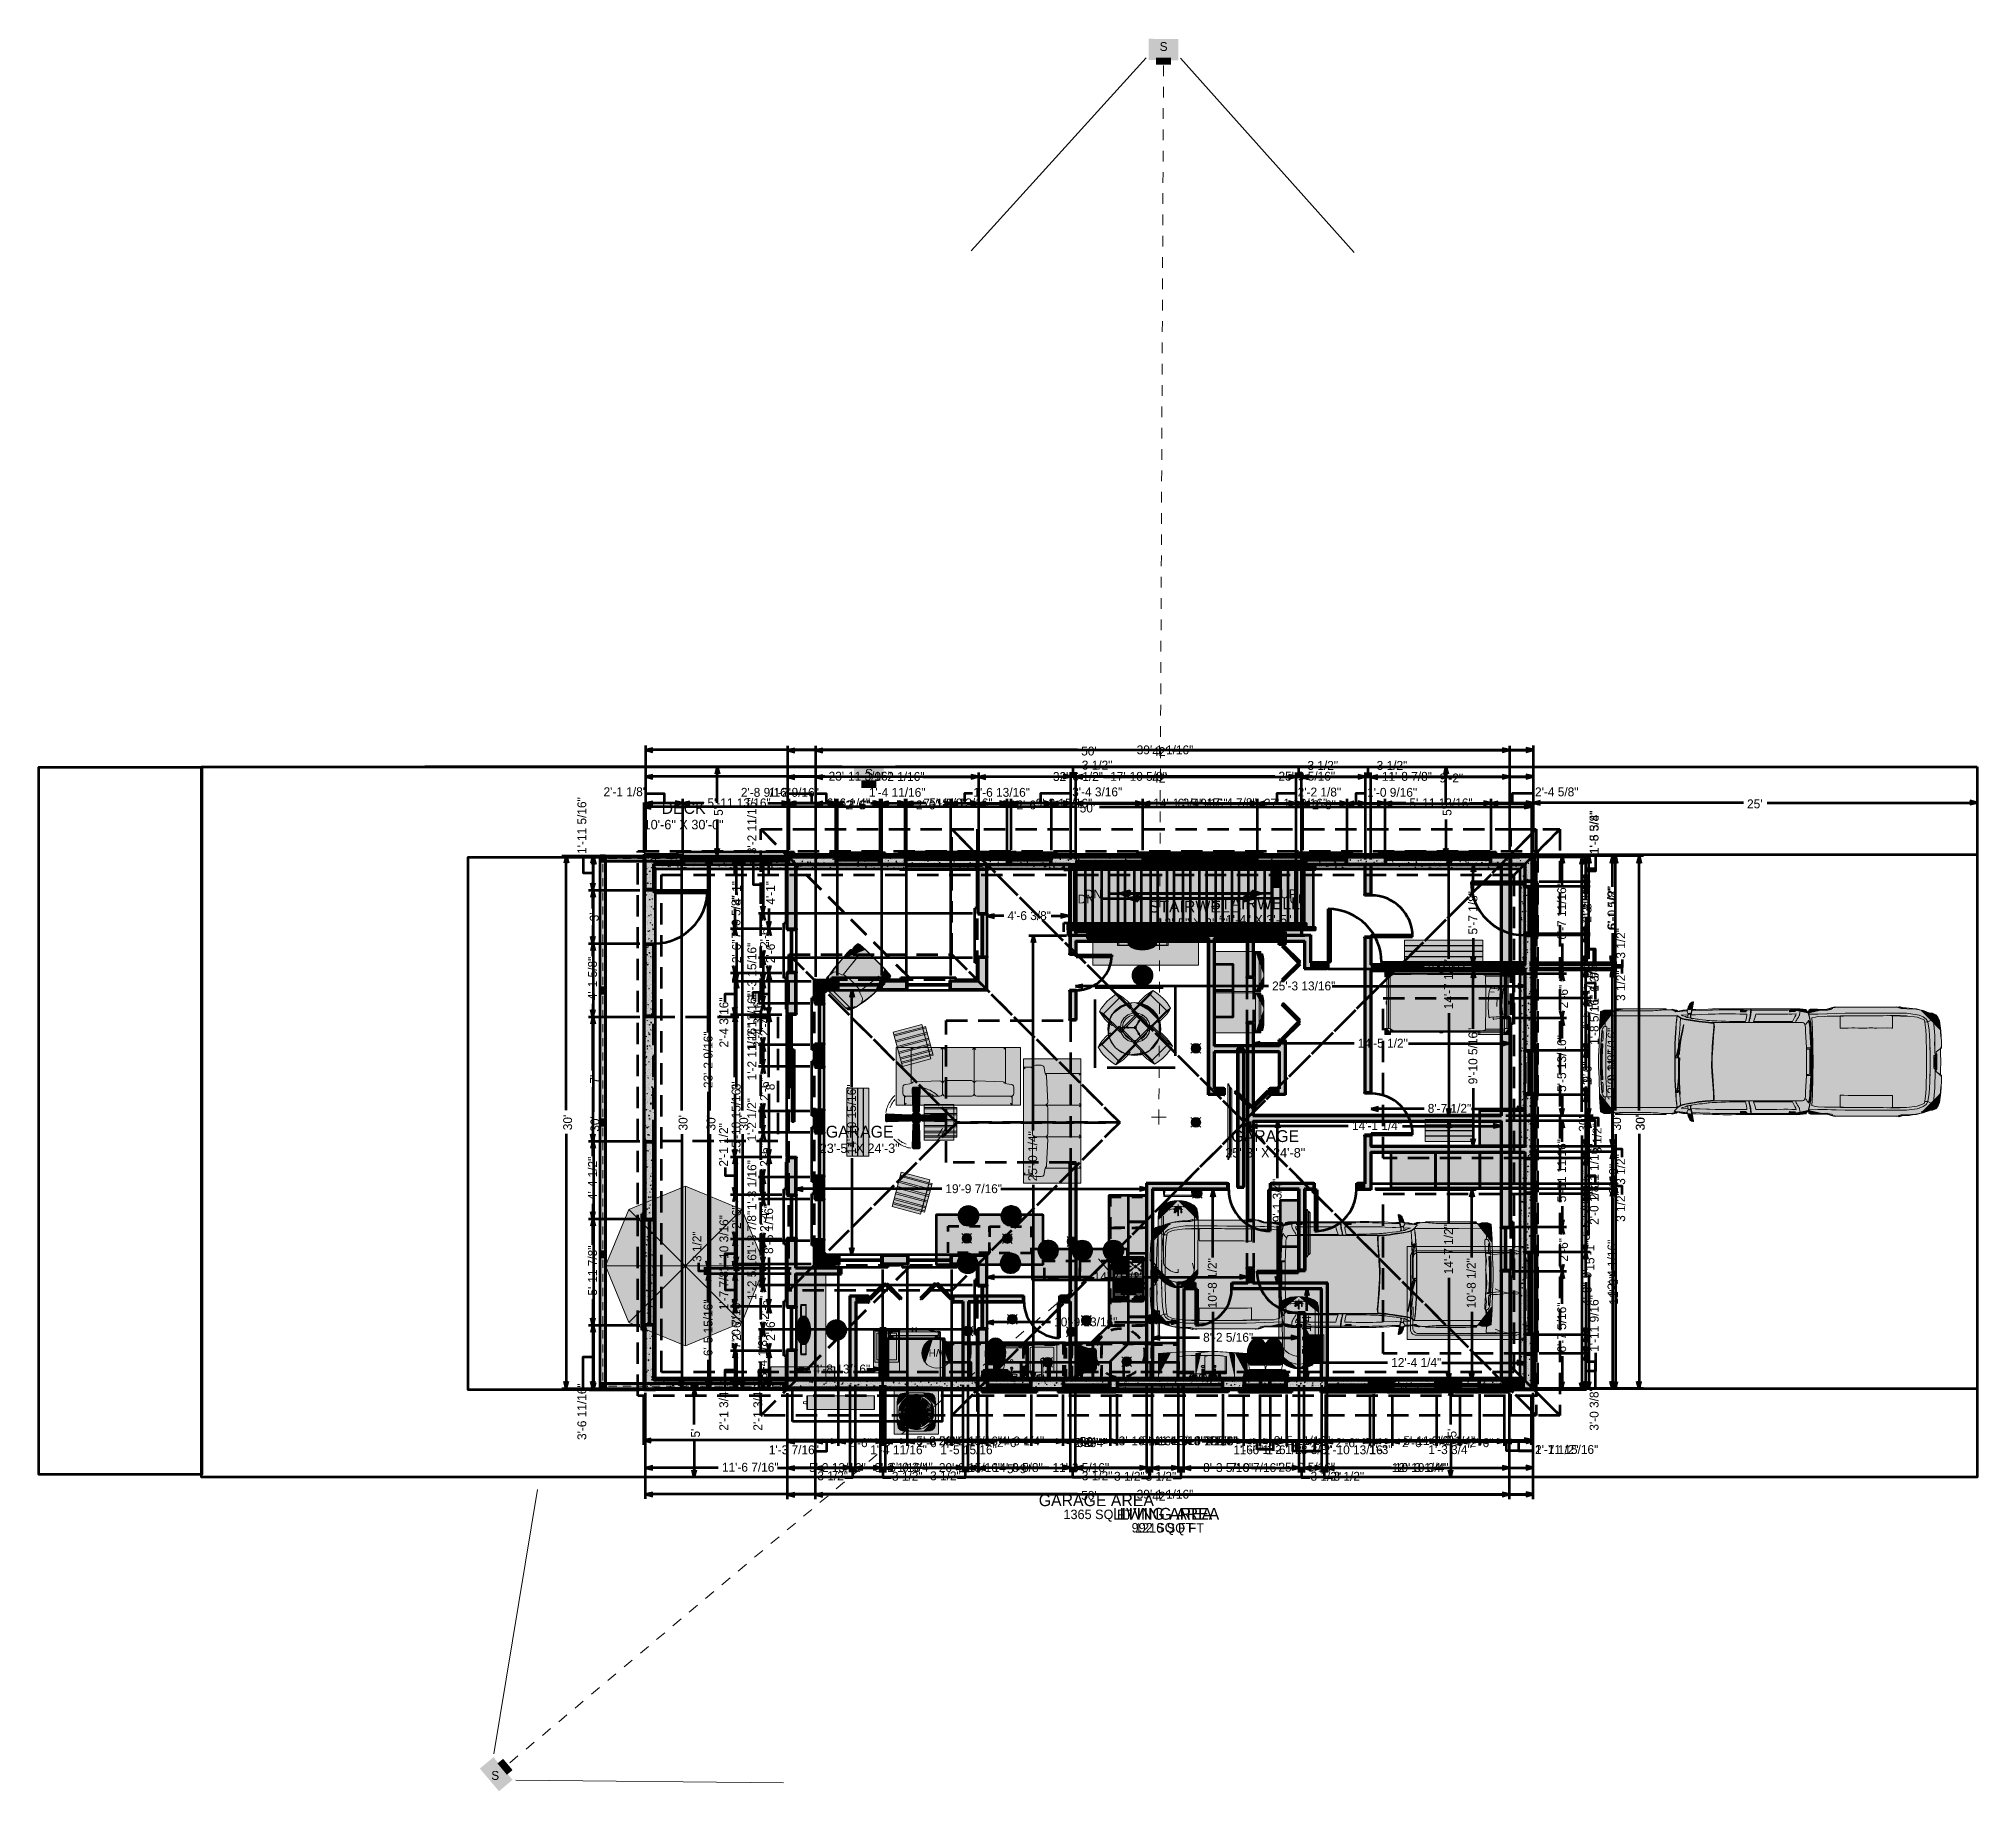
# Model space of a CAD drawing. Header units: inches. Extents: x -355 to 955, y -237 to 947.
import ezdxf

# ---------------------------------------------------------------- set-up
doc = ezdxf.new("R2010")
doc.units = ezdxf.units.IN
doc.header["$LTSCALE"] = 96
doc.header["$MEASUREMENT"] = 0
for name, pattern in [('Dash', [0.225, 0.15, -0.075]), ('Dot', [0.15, 0.075, -0.075]), ('ISO08W100', [0.96, 0.48, -0.12, 0.24, -0.12])]:
    doc.linetypes.add(name, pattern=pattern)
for name, color, linetype, lineweight, true_color in [('Architectural Blocks-2', 9, 'ISO08W100', 211, 0x808080), ('Cabinets_  Base-2', 7, 'Dot', 211, 0xa66968), ('Cabinets_  Base-3', 7, 'Dot', 211, 0xa66968), ('Cabinets_  Full-2', 9, 'Continuous', 211, 0x808080), ('Cabinets_  Wall-2', 9, 'Continuous', 211, 0x808080), ('Cabinets_  Wall-3', 9, 'Continuous', 211, 0x808080), ('Cabinets_ Countertops-2', 7, 'Continuous', 211, 0x804040), ('Cabinets_ Countertops-3', 7, 'Continuous', 211, 0x804040), ('CAD_  Default-2', 7, 'Continuous', 158, 0x000000), ('CAD_  Default-3', 7, 'Continuous', 158, 0x000000), ('Cameras-0', 7, 'Continuous', 0, 0x004080), ('Cameras-1', 7, 'Continuous', 0, 0x004080), ('Cameras-2', 7, 'Continuous', 0, 0x004080), ('Cameras-3', 7, 'Continuous', 0, 0x004080), ('Cameras-4', 7, 'Continuous', 0, 0x004080), ('Casings_ Exterior-1', 7, 'Continuous', 158, 0x000000), ('Casings_ Exterior-2', 7, 'Continuous', 158, 0x000000), ('Casings_ Exterior-3', 7, 'Continuous', 158, 0x000000), ('Dimensions-0', 7, 'Continuous', 158, 0x000080), ('Dimensions-1', 7, 'Continuous', 158, 0x000080), ('Dimensions-2', 7, 'Continuous', 158, 0x000080), ('Dimensions-3', 7, 'Continuous', 158, 0x000080), ('Doors-1', 7, 'Continuous', 158, 0x4b4b4b), ('Doors-2', 7, 'Continuous', 158, 0x4b4b4b), ('Doors-3', 7, 'Continuous', 158, 0x4b4b4b), ('Electrical-2', 7, 'Continuous', 211, 0xb90000), ('Electrical-3', 7, 'Continuous', 211, 0xb90000), ('Fixtures_ Exterior-1', 7, 'Continuous', 158, 0x008080), ('Fixtures_ Interior-1', 7, 'Continuous', 158, 0x804040), ('Fixtures_ Interior-2', 7, 'Continuous', 158, 0x804040), ('Fixtures_ Interior-3', 7, 'Continuous', 158, 0x804040), ('Footings-0', 7, 'Dash', 211, 0x000000), ('Furniture_ Exterior-1', 7, 'Continuous', 211, 0x008080), ('Furniture_ Exterior-2', 7, 'Continuous', 211, 0x008080), ('Furniture_ Exterior-3', 7, 'Continuous', 211, 0x008080), ('Furniture_ Interior-2', 7, 'Continuous', 211, 0x8080c0), ('Furniture_ Interior-3', 7, 'Continuous', 211, 0x8080c0), ('Hardware-2', 7, 'Continuous', 211, 0x000000), ('Roof Planes-2', 7, 'Dash', 211, 0x6fa455), ('Roof Planes-3', 7, 'Dash', 211, 0x6fa455), ('Room Labels-1', 7, 'Continuous', 158, 0x004080), ('Room Labels-2', 7, 'Continuous', 158, 0x004080), ('Room Labels-3', 7, 'Continuous', 158, 0x004080), ('Slabs-1', 7, 'Continuous', 211, 0x000000), ('Stairs & Ramps-1', 7, 'Continuous', 211, 0x000000), ('Stairs & Ramps-2', 7, 'Continuous', 211, 0x000000), ('Stairs & Ramps-3', 7, 'Continuous', 211, 0x000000), ('Stairs & Ramps_ Up_Down Arrows-1', 7, 'Continuous', 158, 0x000080), ('Stairs & Ramps_ Up_Down Arrows-2', 7, 'Continuous', 158, 0x000080), ('Stairs & Ramps_ Up_Down Arrows-3', 7, 'Continuous', 158, 0x000080), ('Terrain Perimeter-1', 7, 'Continuous', 211, 0x004000), ('Walls_  Foundation-0', 7, 'Continuous', 211, 0x000000), ('Walls_  Invisible-2', 7, 'ISO08W100', 158, 0x4b4b4b), ('Walls_  Normal-1', 7, 'Continuous', 211, 0x000000), ('Walls_  Normal-2', 7, 'Continuous', 211, 0x000000), ('Walls_  Normal-3', 7, 'Continuous', 211, 0x000000), ('Walls_  Railings-2', 7, 'Continuous', 158, 0x000000), ('Walls_  Railings-3', 7, 'Continuous', 158, 0x000000), ('Windows-1', 7, 'Continuous', 158, 0x4b4b4b), ('Windows-2', 7, 'Continuous', 158, 0x4b4b4b), ('Windows-3', 7, 'Continuous', 158, 0x4b4b4b)]:
    doc.layers.add(name, color=color, linetype=linetype, lineweight=lineweight, true_color=true_color)

msp = doc.modelspace()

# ---------------------------------------------------------------- texts
at = {"layer": 'Cameras-0', "transparency": 33554687, "insert": (203.4, 447.7), "char_height": 6, "width": 10.38, "attachment_point": 7}
msp.add_mtext('\\fChief Blueprint|b0|i0|c0|p0;S', dxfattribs=at)
at = {"layer": 'Cameras-1', "transparency": 33554687, "insert": (203.4, 447.7), "char_height": 6, "width": 10.38, "attachment_point": 7}
msp.add_mtext('\\fChief Blueprint|b0|i0|c0|p0;S', dxfattribs=at)
at = {"layer": 'Cameras-2', "transparency": 33554687, "insert": (203.4, 447.7), "char_height": 6, "width": 10.38, "attachment_point": 7}
msp.add_mtext('\\fChief Blueprint|b0|i0|c0|p0;S', dxfattribs=at)
at = {"layer": 'Cameras-3', "transparency": 33554687, "char_height": 6, "width": 10.38, "attachment_point": 7}
for insert in [(402.5, 938.8), (203.4, 447.7)]:
    msp.add_mtext('\\fChief Blueprint|b0|i0|c0|p0;S', dxfattribs=dict(at, insert=insert))
at = {"layer": 'Cameras-4', "transparency": 33554687, "char_height": 6, "width": 10.38, "attachment_point": 7}
for insert in [(203.4, 447.7), (-49.2, -229.3)]:
    msp.add_mtext('\\fChief Blueprint|b0|i0|c0|p0;S', dxfattribs=dict(at, insert=insert))
at = {"layer": 'Dimensions-0', "color": 176, "linetype": 'Continuous', "lineweight": 158, "true_color": 0x000080, "transparency": 33554687, "char_height": 6, "width": 11.34, "attachment_point": 7}
for insert in [(348.5, 424.3), (348.5, -3.7)]:
    msp.add_mtext("\\fChief Blueprint|b0|i0|c0|p0;50'", dxfattribs=dict(at, insert=insert))
at = {"layer": 'Dimensions-0', "color": 176, "linetype": 'Continuous', "lineweight": 158, "true_color": 0x000080, "transparency": 33554687, "char_height": 6, "width": 11.34, "attachment_point": 7, "rotation": 90}
for insert in [(23.9, 208.7), (691.9, 208.7)]:
    msp.add_mtext("\\fChief Blueprint|b0|i0|c0|p0;30'", dxfattribs=dict(at, insert=insert))
at = {"layer": 'Dimensions-1', "color": 176, "linetype": 'Continuous', "lineweight": 158, "true_color": 0x000080, "transparency": 33554687, "char_height": 6, "attachment_point": 7}
for s, insert, width in [("\\fChief Blueprint|b0|i0|c0|p0;50'", (349.5, 462.8), 11.34), ('\\fChief Blueprint|b0|i0|c0|p0;3 1/2"', (349.9, 453.3), 23.64), ('\\fChief Blueprint|b0|i0|c0|p0;23\'-11 3/16"', (178.8, 445.8), 46.74), ('\\fChief Blueprint|b0|i0|c0|p0;25\'-9 5/16"', (482.8, 445.8), 42.06), ('\\fChief Blueprint|b0|i0|c0|p0;2\'-1 1/8"', (26.7, 435.3), 32.7), ('\\fChief Blueprint|b0|i0|c0|p0;5\'-11 13/16"', (96.9, 427.8), 46.74), ('\\fChief Blueprint|b0|i0|c0|p0;6\'-6 1/4"', (177.5, 427.8), 32.7), ('\\fChief Blueprint|b0|i0|c0|p0;5\'-11 13/16"', (246.9, 427.8), 46.74), ('\\fChief Blueprint|b0|i0|c0|p0;3\'-4 3/16"', (343.4, 435.2), 37.38), ('\\fChief Blueprint|b0|i0|c0|p0;17\'-4 7/8"', (434.3, 427.9), 37.38), ('\\fChief Blueprint|b0|i0|c0|p0;5\'-11 13/16"', (571.3, 427.8), 46.74), ('\\fChief Blueprint|b0|i0|c0|p0;2\'-4 5/8"', (656.2, 435.2), 32.7), ("\\fChief Blueprint|b0|i0|c0|p0;25'", (799.5, 427.1), 11.34), ('\\fChief Blueprint|b0|i0|c0|p0;25\'-3 13/16"', (478.5, 304.1), 46.74), ('\\fChief Blueprint|b0|i0|c0|p0;2\'-4"', (351.3, -4.3), 18.66), ('\\fChief Blueprint|b0|i0|c0|p0;5\'-11 13/16"', (390.5, -3.1), 46.74), ('\\fChief Blueprint|b0|i0|c0|p0;8\'-5 11/16"', (479.6, -3.1), 42.06), ('\\fChief Blueprint|b0|i0|c0|p0;5\'-11 7/8"', (567.3, -3.1), 37.38), ('\\fChief Blueprint|b0|i0|c0|p0;2\'-11 15/16"', (656.2, -9.1), 46.74), ('\\fChief Blueprint|b0|i0|c0|p0;11\'-6 7/16"', (106.7, -21.1), 42.06), ('\\fChief Blueprint|b0|i0|c0|p0;3 1/2"', (171.2, -26.9), 23.64), ('\\fChief Blueprint|b0|i0|c0|p0;6\'-0 3/4"', (219.8, -21.1), 32.7), ('\\fChief Blueprint|b0|i0|c0|p0;3 1/2"', (247.4, -26.9), 23.64), ('\\fChief Blueprint|b0|i0|c0|p0;5\'-9"', (299.3, -22.1), 18.66), ('\\fChief Blueprint|b0|i0|c0|p0;3 1/2"', (349.9, -26.9), 23.64), ('\\fChief Blueprint|b0|i0|c0|p0;25\'-9 5/16"', (482.8, -21.1), 42.06), ("\\fChief Blueprint|b0|i0|c0|p0;50'", (349.5, -40.1), 11.34)]:
    msp.add_mtext(s, dxfattribs=dict(at, insert=insert, width=width))
at = {"layer": 'Dimensions-1', "color": 176, "linetype": 'Continuous', "lineweight": 158, "true_color": 0x000080, "transparency": 33554687, "char_height": 6, "attachment_point": 7, "rotation": 90}
for s, insert, width in [('\\fChief Blueprint|b0|i0|c0|p0;1\'-11 5/16"', (15.1, 396.4), 42.06), ("\\fChief Blueprint|b0|i0|c0|p0;5'", (107.4, 422.1), 6.66), ("\\fChief Blueprint|b0|i0|c0|p0;5'", (599.8, 422.1), 6.66), ('\\fChief Blueprint|b0|i0|c0|p0;1\'-5 3/4"', (699.2, 396.4), 32.7), ('\\fChief Blueprint|b0|i0|c0|p0;6\'-0 1/2"', (711.3, 345.4), 32.7), ("\\fChief Blueprint|b0|i0|c0|p0;3'", (23.5, 350.8), 6.66), ("\\fChief Blueprint|b0|i0|c0|p0;3'", (694.4, 356.3), 6.66), ('\\fChief Blueprint|b0|i0|c0|p0;4\'-1 5/8"', (22.3, 297.6), 32.7), ('\\fChief Blueprint|b0|i0|c0|p0;1\'-6 3/4"', (699.3, 294.5), 32.7), ('\\fChief Blueprint|b0|i0|c0|p0;3 1/2"', (717.2, 297), 23.64), ('\\fChief Blueprint|b0|i0|c0|p0;1\'-8 5/16"', (699.3, 267.4), 37.38), ("\\fChief Blueprint|b0|i0|c0|p0;7'", (23.5, 241.2), 6.66), ("\\fChief Blueprint|b0|i0|c0|p0;9'", (694.4, 241.8), 6.66), ("\\fChief Blueprint|b0|i0|c0|p0;30'", (5.5, 209.7), 11.34), ("\\fChief Blueprint|b0|i0|c0|p0;30'", (730.4, 209.7), 11.34), ('\\fChief Blueprint|b0|i0|c0|p0;4\'-4 1/2"', (22.3, 162.5), 32.7), ('\\fChief Blueprint|b0|i0|c0|p0;23\'-8"', (712.4, 166.5), 23.34), ('\\fChief Blueprint|b0|i0|c0|p0;2\'-0 1/8"', (699.2, 145.8), 32.7), ('\\fChief Blueprint|b0|i0|c0|p0;5\'-11 7/8"', (22.3, 98), 37.38), ("\\fChief Blueprint|b0|i0|c0|p0;9'", (694.4, 109.6), 6.66), ('\\fChief Blueprint|b0|i0|c0|p0;1\'-11 9/16"', (699.3, 60), 42.06), ('\\fChief Blueprint|b0|i0|c0|p0;3\'-6 11/16"', (15.1, 0.4), 42.06), ("\\fChief Blueprint|b0|i0|c0|p0;5'", (91.9, 2.1), 6.66), ("\\fChief Blueprint|b0|i0|c0|p0;5'", (603.2, 2.1), 6.66)]:
    msp.add_mtext(s, dxfattribs=dict(at, insert=insert, width=width))
at = {"layer": 'Dimensions-2', "color": 176, "linetype": 'Continuous', "lineweight": 158, "true_color": 0x000080, "transparency": 33554687, "char_height": 6, "attachment_point": 7}
for s, insert, width in [("\\fChief Blueprint|b0|i0|c0|p0;42'", (397.5, 462.5), 11.34), ('\\fChief Blueprint|b0|i0|c0|p0;3 1/2"', (549.2, 453.1), 23.64), ('\\fChief Blueprint|b0|i0|c0|p0;32\'-6 1/2"', (330.4, 445.6), 37.38), ("\\fChief Blueprint|b0|i0|c0|p0;42'", (397.5, 444.5), 11.34), ('\\fChief Blueprint|b0|i0|c0|p0;9\'-2"', (591.6, 444.6), 18.66), ('\\fChief Blueprint|b0|i0|c0|p0;2\'-8 9/16"', (119.5, 434.9), 37.38), ('\\fChief Blueprint|b0|i0|c0|p0;2\'-8 9/16"', (119.5, 434.9), 37.38), ('\\fChief Blueprint|b0|i0|c0|p0;2\'-6"', (190.2, 426.4), 18.66), ('\\fChief Blueprint|b0|i0|c0|p0;2\'-6"', (190.2, 426.4), 18.66), ('\\fChief Blueprint|b0|i0|c0|p0;7\'-1 5/8"', (242.8, 427.7), 32.7), ('\\fChief Blueprint|b0|i0|c0|p0;7\'-1 5/8"', (242.8, 427.7), 32.7), ('\\fChief Blueprint|b0|i0|c0|p0;2\'-6"', (305.8, 426.4), 18.66), ('\\fChief Blueprint|b0|i0|c0|p0;2\'-6"', (305.8, 426.4), 18.66), ('\\fChief Blueprint|b0|i0|c0|p0;14\'-1 3/4"', (398.2, 427.7), 37.38), ('\\fChief Blueprint|b0|i0|c0|p0;27\'-1 13/16"', (473, 427.6), 46.74), ('\\fChief Blueprint|b0|i0|c0|p0;2\'-6"', (505.6, 426.4), 18.66), ('\\fChief Blueprint|b0|i0|c0|p0;1\'-0 9/16"', (542.7, 434.9), 37.38), ('\\fChief Blueprint|b0|i0|c0|p0;8\'-7 1/2"', (583.7, 317.6), 32.7), ('\\fChief Blueprint|b0|i0|c0|p0;8\'-7 1/2"', (583.7, 221.4), 32.7), ('\\fChief Blueprint|b0|i0|c0|p0;19\'-9 7/16"', (257.7, 167.1), 42.06), ('\\fChief Blueprint|b0|i0|c0|p0;8\'-2 5/16"', (431.9, 66.7), 37.38), ('\\fChief Blueprint|b0|i0|c0|p0;12\'-4 1/4"', (559, 49.7), 37.38), ('\\fChief Blueprint|b0|i0|c0|p0;4\'-8 13/16"', (168.6, 45.3), 42.06), ('\\fChief Blueprint|b0|i0|c0|p0;5\'-8 5/8"', (238.1, -3.2), 32.7), ('\\fChief Blueprint|b0|i0|c0|p0;20\'-2 15/16"', (253.3, -3.3), 46.74), ('\\fChief Blueprint|b0|i0|c0|p0;2\'-6"', (292.6, -4.5), 18.66), ('\\fChief Blueprint|b0|i0|c0|p0;6\'-6"', (346.6, -4.5), 18.66), ('\\fChief Blueprint|b0|i0|c0|p0;6\'-4 7/16"', (417, -3.3), 37.38), ('\\fChief Blueprint|b0|i0|c0|p0;6\'-0 15/16"', (417.1, -3.3), 42.06), ('\\fChief Blueprint|b0|i0|c0|p0;2\'-6"', (521.4, -4.5), 18.66), ('\\fChief Blueprint|b0|i0|c0|p0;2\'-6"', (521.4, -4.5), 18.66), ('\\fChief Blueprint|b0|i0|c0|p0;2\'-6"', (566.4, -4.5), 18.66), ('\\fChief Blueprint|b0|i0|c0|p0;9\'-2 1/4"', (586.4, -3.3), 32.7), ('\\fChief Blueprint|b0|i0|c0|p0;2\'-6"', (612.1, -4.5), 18.66), ('\\fChief Blueprint|b0|i0|c0|p0;1\'-6"', (452.4, -9.3), 18.66), ('\\fChief Blueprint|b0|i0|c0|p0;1\'-6"', (456.6, -9.3), 18.66), ('\\fChief Blueprint|b0|i0|c0|p0;1\'-2 1/2"', (472, -9.2), 32.7), ('\\fChief Blueprint|b0|i0|c0|p0;1\'-2 1/2"', (472, -9.2), 32.7), ('\\fChief Blueprint|b0|i0|c0|p0;8 3/8"', (497.9, -9.2), 23.64), ('\\fChief Blueprint|b0|i0|c0|p0;1\'-3"', (543.9, -9.2), 18.66), ('\\fChief Blueprint|b0|i0|c0|p0;1\'-3 3/4"', (584.1, -9.2), 32.7), ('\\fChief Blueprint|b0|i0|c0|p0;1\'-7 1/2"', (656.2, -9.2), 32.7), ('\\fChief Blueprint|b0|i0|c0|p0;5\'-2 13/16"', (165.6, -21.3), 42.06), ('\\fChief Blueprint|b0|i0|c0|p0;3 1/2"', (221.6, -27.2), 23.64), ('\\fChief Blueprint|b0|i0|c0|p0;20\'-2 15/16"', (253.3, -21.3), 46.74), ('\\fChief Blueprint|b0|i0|c0|p0;14\'-8 5/8"', (289.7, -21.3), 37.38), ('\\fChief Blueprint|b0|i0|c0|p0;3 1/2"', (371.7, -27.2), 23.64), ('\\fChief Blueprint|b0|i0|c0|p0;3 1/2"', (371.7, -27.2), 23.64), ('\\fChief Blueprint|b0|i0|c0|p0;8\'-3 5/16"', (431.9, -21.3), 37.38), ('\\fChief Blueprint|b0|i0|c0|p0;8\'-3 5/16"', (431.9, -21.3), 37.38), ('\\fChief Blueprint|b0|i0|c0|p0;3 1/2"', (504.5, -27.2), 23.64), ('\\fChief Blueprint|b0|i0|c0|p0;3 1/2"', (504.5, -27.2), 23.64), ('\\fChief Blueprint|b0|i0|c0|p0;12\'-10 3/4"', (559.4, -21.3), 42.06), ('\\fChief Blueprint|b0|i0|c0|p0;12\'-10 3/4"', (559.4, -21.3), 42.06), ("\\fChief Blueprint|b0|i0|c0|p0;42'", (397.5, -40.5), 11.34), ("\\fChief Blueprint|b0|i0|c0|p0;42'", (397.5, -40.5), 11.34)]:
    msp.add_mtext(s, dxfattribs=dict(at, insert=insert, width=width))
at = {"layer": 'Dimensions-2', "color": 176, "linetype": 'Continuous', "lineweight": 158, "true_color": 0x000080, "transparency": 33554687, "char_height": 6, "attachment_point": 7, "rotation": 90}
for s, insert, width in [('\\fChief Blueprint|b0|i0|c0|p0;1\'-8 5/8"', (699.2, 396.2), 32.7), ('\\fChief Blueprint|b0|i0|c0|p0;4\'-1"', (119.5, 362.1), 18.66), ('\\fChief Blueprint|b0|i0|c0|p0;4\'-1"', (142.5, 362.1), 18.66), ('\\fChief Blueprint|b0|i0|c0|p0;5\'-7 1/8"', (617.3, 341.9), 32.7), ('\\fChief Blueprint|b0|i0|c0|p0;6\'-1 5/8"', (693.3, 344.7), 32.7), ('\\fChief Blueprint|b0|i0|c0|p0;6\'-1 5/8"', (711.3, 344.7), 32.7), ('\\fChief Blueprint|b0|i0|c0|p0;6\'-1 5/8"', (711.3, 344.7), 32.7), ('\\fChief Blueprint|b0|i0|c0|p0;2\'-8"', (694.4, 350), 18.66), ('\\fChief Blueprint|b0|i0|c0|p0;3 1/2"', (717.2, 325.6), 23.64), ('\\fChief Blueprint|b0|i0|c0|p0;3 1/2"', (717.2, 325.6), 23.64), ('\\fChief Blueprint|b0|i0|c0|p0;2\'-6"', (119.6, 322.6), 18.66), ('\\fChief Blueprint|b0|i0|c0|p0;2\'-6"', (142.6, 322.6), 18.66), ('\\fChief Blueprint|b0|i0|c0|p0;1\'-9"', (699.2, 303.4), 18.66), ('\\fChief Blueprint|b0|i0|c0|p0;4\'-6 1/4"', (693.3, 277.2), 32.7), ('\\fChief Blueprint|b0|i0|c0|p0;2\'-4 3/16"', (111.1, 265.6), 37.38), ('\\fChief Blueprint|b0|i0|c0|p0;2\'-4 3/16"', (134.1, 265.6), 37.38), ('\\fChief Blueprint|b0|i0|c0|p0;23\'-2 9/16"', (100.4, 238.2), 42.06), ('\\fChief Blueprint|b0|i0|c0|p0;9\'-10 5/16"', (617.3, 240.7), 42.06), ('\\fChief Blueprint|b0|i0|c0|p0;9\'-11 5/16"', (711.3, 240.7), 42.06), ('\\fChief Blueprint|b0|i0|c0|p0;12\'-0 3/8"', (711.2, 229.8), 37.38), ('\\fChief Blueprint|b0|i0|c0|p0;2\'-6"', (694.5, 240.2), 18.66), ("\\fChief Blueprint|b0|i0|c0|p0;8'", (119.4, 236.7), 6.66), ("\\fChief Blueprint|b0|i0|c0|p0;8'", (142.4, 236.7), 6.66), ("\\fChief Blueprint|b0|i0|c0|p0;30'", (83.5, 209.5), 11.34), ('\\fChief Blueprint|b0|i0|c0|p0;2\'-1 1/2"', (110.9, 185.1), 32.7), ("\\fChief Blueprint|b0|i0|c0|p0;30'", (124.5, 209.5), 11.34), ("\\fChief Blueprint|b0|i0|c0|p0;30'", (730.4, 209.5), 11.34), ("\\fChief Blueprint|b0|i0|c0|p0;30'", (730.4, 209.5), 11.34), ('\\fChief Blueprint|b0|i0|c0|p0;2\'-11 1/16"', (699.3, 162.4), 42.06), ('\\fChief Blueprint|b0|i0|c0|p0;3 1/2"', (717.2, 172.8), 23.64), ('\\fChief Blueprint|b0|i0|c0|p0;5\'-7 11/16"', (693.3, 144.4), 42.06), ('\\fChief Blueprint|b0|i0|c0|p0;2\'-6"', (119.6, 143), 18.66), ('\\fChief Blueprint|b0|i0|c0|p0;8\'-5 1/16"', (141.4, 126.1), 37.38), ('\\fChief Blueprint|b0|i0|c0|p0;3\'-6 5/8"', (693.3, 135.2), 32.7), ('\\fChief Blueprint|b0|i0|c0|p0;3 1/2"', (717.2, 147.8), 23.64), ('\\fChief Blueprint|b0|i0|c0|p0;1\'-10 3/16"', (111.1, 114.1), 42.06), ('\\fChief Blueprint|b0|i0|c0|p0;3 1/2"', (92.9, 120.7), 23.64), ('\\fChief Blueprint|b0|i0|c0|p0;13\'-4 1/16"', (711.3, 97.5), 42.06), ('\\fChief Blueprint|b0|i0|c0|p0;10\'-8 1/2"', (441.2, 89.4), 37.38), ('\\fChief Blueprint|b0|i0|c0|p0;10\'-8 1/2"', (616.2, 89.4), 37.38), ('\\fChief Blueprint|b0|i0|c0|p0;1\'-7 7/8"', (111, 88.1), 32.7), ('\\fChief Blueprint|b0|i0|c0|p0;4\'-8"', (694.5, 91), 18.66), ('\\fChief Blueprint|b0|i0|c0|p0;4\'-8"', (694.5, 91), 18.66), ('\\fChief Blueprint|b0|i0|c0|p0;11\'-3"', (712.4, 91.8), 23.34), ('\\fChief Blueprint|b0|i0|c0|p0;6\'-5 15/16"', (100.4, 57.1), 42.06), ('\\fChief Blueprint|b0|i0|c0|p0;2\'-6"', (119.6, 67.4), 18.66), ('\\fChief Blueprint|b0|i0|c0|p0;2\'-6"', (142.6, 67.4), 18.66), ('\\fChief Blueprint|b0|i0|c0|p0;2\'-1 3/4"', (111, 6.7), 32.7), ('\\fChief Blueprint|b0|i0|c0|p0;2\'-1 3/4"', (134, 6.7), 32.7), ('\\fChief Blueprint|b0|i0|c0|p0;3\'-0 3/8"', (699.2, 6.7), 32.7), ('\\fChief Blueprint|b0|i0|c0|p0;3\'-0 3/8"', (699.2, 6.7), 32.7)]:
    msp.add_mtext(s, dxfattribs=dict(at, insert=insert, width=width))
at = {"layer": 'Dimensions-3', "color": 176, "linetype": 'Continuous', "lineweight": 158, "true_color": 0x000080, "transparency": 33554687, "char_height": 6, "attachment_point": 7}
for s, insert, width in [('\\fChief Blueprint|b0|i0|c0|p0;39\'-1 1/16"', (387, 463.6), 42.06), ('\\fChief Blueprint|b0|i0|c0|p0;3 1/2"', (502.4, 453.1), 23.64), ('\\fChief Blueprint|b0|i0|c0|p0;9\'-2 1/16"', (209.8, 445.6), 37.38), ('\\fChief Blueprint|b0|i0|c0|p0;17\'-10 5/8"', (369.1, 445.7), 42.06), ('\\fChief Blueprint|b0|i0|c0|p0;11\'-8 7/8"', (552.7, 445.7), 37.38), ('\\fChief Blueprint|b0|i0|c0|p0;1\'-2 9/16"', (138.4, 434.9), 37.38), ('\\fChief Blueprint|b0|i0|c0|p0;2\'-6"', (191.1, 426.4), 18.66), ('\\fChief Blueprint|b0|i0|c0|p0;1\'-4 11/16"', (206, 434.9), 42.06), ('\\fChief Blueprint|b0|i0|c0|p0;2\'-6"', (237.8, 426.4), 18.66), ('\\fChief Blueprint|b0|i0|c0|p0;1\'-6 13/16"', (276.6, 434.9), 42.06), ('\\fChief Blueprint|b0|i0|c0|p0;9\'-2 15/16"', (318.7, 427.6), 42.06), ('\\fChief Blueprint|b0|i0|c0|p0;6\'-5 9/16"', (414.6, 427.6), 37.38), ('\\fChief Blueprint|b0|i0|c0|p0;2\'-2 1/8"', (495.8, 435.1), 32.7), ('\\fChief Blueprint|b0|i0|c0|p0;4\'-6 3/8"', (299.7, 351.6), 32.7), ('\\fChief Blueprint|b0|i0|c0|p0;14\'-5 1/2"', (536.4, 265.4), 37.38), ('\\fChief Blueprint|b0|i0|c0|p0;14\'-1 1/4"', (532.5, 209.7), 37.38), ('\\fChief Blueprint|b0|i0|c0|p0;14\'-7 1/2"', (357.9, 107.7), 37.38), ('\\fChief Blueprint|b0|i0|c0|p0;10\'-9 13/16"', (331.2, 77.1), 46.74), ('\\fChief Blueprint|b0|i0|c0|p0;2\'-6"', (192, -4.5), 18.66), ('\\fChief Blueprint|b0|i0|c0|p0;2\'-6"', (238.7, -4.5), 18.66), ('\\fChief Blueprint|b0|i0|c0|p0;4\'-9 1/4"', (295.1, -3.3), 32.7), ('\\fChief Blueprint|b0|i0|c0|p0;2\'-8"', (344.9, -4.4), 18.66), ('\\fChief Blueprint|b0|i0|c0|p0;3\'-10 1/16"', (374.8, -3.3), 42.06), ('\\fChief Blueprint|b0|i0|c0|p0;3\'-4 5/8"', (425.6, -3.3), 32.7), ('\\fChief Blueprint|b0|i0|c0|p0;1\'-3 7/16"', (138.4, -9.3), 37.38), ('\\fChief Blueprint|b0|i0|c0|p0;1\'-4 11/16"', (206.9, -9.3), 42.06), ('\\fChief Blueprint|b0|i0|c0|p0;1\'-5 15/16"', (254.2, -9.3), 42.06), ('\\fChief Blueprint|b0|i0|c0|p0;1\'-6"', (474.5, -9.3), 18.66), ('\\fChief Blueprint|b0|i0|c0|p0;2\'-10 13/16"', (513.4, -9.3), 46.74), ('\\fChief Blueprint|b0|i0|c0|p0;9\'-2 1/16"', (209.8, -21.3), 37.38), ('\\fChief Blueprint|b0|i0|c0|p0;11\'-3 5/16"', (330.1, -21.3), 42.06), ('\\fChief Blueprint|b0|i0|c0|p0;3 1/2"', (393, -27.2), 23.64), ('\\fChief Blueprint|b0|i0|c0|p0;7\'-9 7/16"', (450.3, -21.3), 37.38), ('\\fChief Blueprint|b0|i0|c0|p0;3 1/2"', (520, -27.2), 23.64), ('\\fChief Blueprint|b0|i0|c0|p0;10\'-3 1/4"', (561.5, -21.3), 37.38), ('\\fChief Blueprint|b0|i0|c0|p0;39\'-1 1/16"', (387, -39.3), 42.06)]:
    msp.add_mtext(s, dxfattribs=dict(at, insert=insert, width=width))
at = {"layer": 'Dimensions-3', "color": 176, "linetype": 'Continuous', "lineweight": 158, "true_color": 0x000080, "transparency": 33554687, "char_height": 6, "attachment_point": 7, "rotation": 90}
for s, insert, width in [('\\fChief Blueprint|b0|i0|c0|p0;3\'-2 11/16"', (130, 396.2), 42.06), ('\\fChief Blueprint|b0|i0|c0|p0;7\'-0 5/8"', (119.3, 339.1), 32.7), ('\\fChief Blueprint|b0|i0|c0|p0;6\'-7 11/16"', (677.3, 338.4), 42.06), ('\\fChief Blueprint|b0|i0|c0|p0;2\'-6"', (138.5, 332.9), 18.66), ('\\fChief Blueprint|b0|i0|c0|p0;1\'-3 15/16"', (130, 298.1), 42.06), ('\\fChief Blueprint|b0|i0|c0|p0;14\'-7 1/2"', (600.8, 291.4), 37.38), ('\\fChief Blueprint|b0|i0|c0|p0;14\'-7 1/2"', (695.3, 291.4), 37.38), ('\\fChief Blueprint|b0|i0|c0|p0;1\'-2 13/16"', (130, 264), 42.06), ('\\fChief Blueprint|b0|i0|c0|p0;2\'-6"', (678.5, 292), 18.66), ('\\fChief Blueprint|b0|i0|c0|p0;2\'-4"', (138.5, 273.2), 18.66), ('\\fChief Blueprint|b0|i0|c0|p0;1\'-2 11/16"', (130, 243.4), 42.06), ('\\fChief Blueprint|b0|i0|c0|p0;5\'-5 13/16"', (677.3, 235.6), 42.06), ('\\fChief Blueprint|b0|i0|c0|p0;15\'-10 15/16"', (119.3, 193.4), 51.42), ('\\fChief Blueprint|b0|i0|c0|p0;2\'-6"', (138.5, 229.5), 18.66), ('\\fChief Blueprint|b0|i0|c0|p0;14\'-10 15/16"', (197.4, 193.4), 51.42), ('\\fChief Blueprint|b0|i0|c0|p0;1\'-2 1/2"', (129.9, 202.1), 32.7), ("\\fChief Blueprint|b0|i0|c0|p0;30'", (102.4, 209.5), 11.34), ('\\fChief Blueprint|b0|i0|c0|p0;3 1/2"', (701.2, 193.8), 23.64), ("\\fChief Blueprint|b0|i0|c0|p0;30'", (714.4, 209.5), 11.34), ('\\fChief Blueprint|b0|i0|c0|p0;2\'-6"', (138.5, 185), 18.66), ('\\fChief Blueprint|b0|i0|c0|p0;25\'-0 1/4"', (319.8, 175.2), 37.38), ('\\fChief Blueprint|b0|i0|c0|p0;5\'-11 11/16"', (677.3, 161), 46.74), ('\\fChief Blueprint|b0|i0|c0|p0;1\'-3 1/16"', (130, 155.7), 37.38), ('\\fChief Blueprint|b0|i0|c0|p0;9\'-1 3/4"', (485, 147.6), 32.7), ('\\fChief Blueprint|b0|i0|c0|p0;1\'-3 7/8"', (129.9, 125.9), 32.7), ('\\fChief Blueprint|b0|i0|c0|p0;2\'-4"', (138.5, 141), 18.66), ('\\fChief Blueprint|b0|i0|c0|p0;14\'-7 1/2"', (600.8, 112.4), 37.38), ('\\fChief Blueprint|b0|i0|c0|p0;2\'-6"', (678.5, 120.9), 18.66), ('\\fChief Blueprint|b0|i0|c0|p0;15\'-1"', (696.4, 114.8), 23.34), ('\\fChief Blueprint|b0|i0|c0|p0;1\'-2 5/16"', (130, 95), 37.38), ('\\fChief Blueprint|b0|i0|c0|p0;7\'-0 7/16"', (119.3, 62.1), 37.38), ('\\fChief Blueprint|b0|i0|c0|p0;2\'-6"', (138.5, 81.8), 18.66), ('\\fChief Blueprint|b0|i0|c0|p0;6\'-7 5/16"', (677.3, 59.5), 37.38), ('\\fChief Blueprint|b0|i0|c0|p0;5\'-2 1/4"', (504.8, 58.1), 32.7), ('\\fChief Blueprint|b0|i0|c0|p0;3\'-4 1/8"', (137.3, 41.5), 32.7)]:
    msp.add_mtext(s, dxfattribs=dict(at, insert=insert, width=width))
at = {"layer": 'Room Labels-1', "transparency": 33554687}
for s, insert, char_height, width, attachment_point in [('\\fChief Blueprint|b0|i0|c0|p0;GARAGE\\P', (199.8, 204.6), 8, 47.84, 8), ('\\fChief Blueprint|b0|i0|c0|p0;GARAGE\\P', (473.9, 201.6), 8, 47.84, 8), ('\\fChief Blueprint|b0|i0|c0|p0;23\'-5" X 24\'-3"\\P', (199.8, 194.2), 6.4, 56.64, 8), ('\\fChief Blueprint|b0|i0|c0|p0;25\'-3" X 24\'-8"\\P', (473.9, 191.2), 6.4, 56.64, 8), ('\\fChief Blueprint|b0|i0|c0|p0;GARAGE AREA\\P', (320.8, -44.4), 8, 81.36, 7), ('\\fChief Blueprint|b0|i0|c0|p0;1365 SQ FT\\P', (337.5, -54.8), 6.4, 48.768, 7)]:
    msp.add_mtext(s, dxfattribs=dict(at, insert=insert, char_height=char_height, width=width, attachment_point=attachment_point))
at = {"layer": 'Room Labels-2', "transparency": 33554687, "attachment_point": 8}
for s, insert, char_height, width in [('\\fChief Blueprint|b0|i0|c0|p0;10\'-6" X 30\'-0"\\P', (80.8, 412.9), 6.4, 56.64), ('\\fChief Blueprint|b0|i0|c0|p0;DECK\\P', (80.8, 423.3), 8, 31.04), ('\\fChief Blueprint|b0|i0|c0|p0;STAIRWELL\\P', (467, 358.9), 8, 63.36), ('\\fChief Blueprint|b0|i0|c0|p0;11\'-4" X 3\'-5"\\P', (467, 348.6), 6.4, 51.648), ('\\fChief Blueprint|b0|i0|c0|p0;LIVING AREA\\P', (409.2, -53.6), 8, 70.24), ('\\fChief Blueprint|b0|i0|c0|p0;1216 SQ FT\\P', (409.2, -64), 6.4, 48.768)]:
    msp.add_mtext(s, dxfattribs=dict(at, insert=insert, char_height=char_height, width=width))
at = {"layer": 'Room Labels-3', "transparency": 33554687, "attachment_point": 8}
for s, insert, char_height, width in [('\\fChief Blueprint|b0|i0|c0|p0;STAIRWELL\\P', (425.5, 356.7), 8, 63.36), ('\\fChief Blueprint|b0|i0|c0|p0;12\'-5" X 3\'-7"\\P', (425.5, 346.4), 6.4, 51.648), ('\\fChief Blueprint|b0|i0|c0|p0;LIVING AREA\\P', (404.5, -53.6), 8, 70.24), ('\\fChief Blueprint|b0|i0|c0|p0;992 SQ FT\\P', (404.5, -63.8), 6.4, 43.776)]:
    msp.add_mtext(s, dxfattribs=dict(at, insert=insert, char_height=char_height, width=width))
at = {"layer": 'Stairs & Ramps_ Up_Down Arrows-1', "transparency": 33554687, "insert": (490.2, 362.9), "char_height": 6, "width": 15.72, "attachment_point": 7}
msp.add_mtext('\\fChief Blueprint|b0|i0|c0|p0;UP', dxfattribs=at)
at = {"layer": 'Stairs & Ramps_ Up_Down Arrows-2', "transparency": 33554687, "char_height": 6, "attachment_point": 7}
for s, insert, width in [('\\fChief Blueprint|b0|i0|c0|p0;DN', (347.1, 362.9), 16.2), ('\\fChief Blueprint|b0|i0|c0|p0;UP', (484, 366.3), 15.72)]:
    msp.add_mtext(s, dxfattribs=dict(at, insert=insert, width=width))
at = {"layer": 'Stairs & Ramps_ Up_Down Arrows-3', "transparency": 33554687, "insert": (351.9, 366.3), "char_height": 6, "width": 16.2, "attachment_point": 7}
msp.add_mtext('\\fChief Blueprint|b0|i0|c0|p0;DN', dxfattribs=at)

# ---------------------------------------------------------------- blocks, each defined once
blk = doc.blocks.new('Full-Sized Truck')
at = {"layer": 'Furniture_ Exterior-1', "color": 136, "lineweight": 0, "true_color": 0x008080, "transparency": 33554687}
for p, q in [((-31.4, 239.4), (-31.6, 240.1)), ((-9.5, 237.9), (-12.3, 237.8)), ((-6, 242.3), (-6.1, 242.3)), ((-6, 242.8), (6, 242.8)), ((-6, 242.3), (-6, 242.8)), ((-6, 242.8), (6, 242.8)), ((-5.8, 242.3), (-5.8, 242.8)), ((-5.5, 242.8), (-5.5, 242.8)), ((3, 242.3), (1.9, 242.3)), ((4.6, 240.6), (5.4, 240.8)), ((4.6, 240.6), (4.6, 240.6)), ((5.4, 240.8), (5.4, 241.2)), ((5.5, 242.8), (5.5, 242.8)), ((6, 242.8), (6, 242.3)), ((8, 242.9), (10.5, 246.2)), ((12.3, 237.8), (9.5, 237.9)), ((30, 236.3), (31.3, 238.8)), ((31.4, 239.4), (31.6, 240.1)), ((34.5, 221), (34.2, 223.3)), ((37.1, 233.2), (36.4, 234.8)), ((38.1, 232), (37.6, 232.3)), ((-41.1, 214.7), (-41.1, 214.9)), ((-40.6, 215.5), (-40.1, 217.3)), ((-34.5, 210.9), (-25.4, 210.9)), ((25.4, 210.9), (34.5, 210.9)), ((34.5, 221), (34.8, 216.4)), ((40.1, 217.3), (40.6, 215.5)), ((41.1, 215), (41.3, 213.9)), ((41.1, 214.9), (41.1, 214.7)), ((-34.7, 199.8), (-34.7, 197.7)), ((-25.4, 199.8), (-25.4, 198)), ((25.4, 199.8), (25.5, 207.4)), ((25.4, 198), (25.4, 199.8)), ((25.5, 194.2), (25.5, 195.7)), ((34.7, 199.8), (34.7, 204.3)), ((34.7, 197.7), (34.7, 199.8)), ((-34.6, 191.2), (-34.6, 185.9)), ((-25.4, 186.5), (-25.5, 183.7)), ((-25.4, 187.7), (-25.4, 188)), ((25.4, 187.7), (25.4, 188)), ((25.5, 183.7), (25.4, 186.5)), ((25.5, 182), (25.4, 179.3)), ((25.5, 182), (25.5, 183.7)), ((34.6, 192.5), (34.6, 191.1)), ((-41.1, 170), (-41.1, 172.2)), ((-41.1, 171.1), (-41, 169.1)), ((-39.9, 165.7), (-40.3, 167.1)), ((-39.3, 166), (-40.1, 168.3)), ((-36.5, 173.6), (-36.5, 173.6)), ((-34.3, 164.2), (-34.4, 167.8)), ((-34.3, 173.5), (-25.2, 173.5)), ((34.4, 167.8), (34.3, 164.2)), ((36.5, 173.6), (36.5, 173.6)), ((41.1, 171.1), (41, 169.1)), ((-39.5, 161.9), (-39.6, 164.1)), ((-36, 157.4), (-36.2, 164.2)), ((-35.8, 151), (-36, 157.4)), ((-34.3, 164.2), (-34.1, 157.4)), ((-34.1, 157.4), (-33.7, 155.7)), ((-33, 153.1), (-33.7, 155.7)), ((-29.2, 153.3), (-33, 153.1)), ((-29.2, 153.3), (-25.1, 153.5)), ((-25.1, 153.5), (-20.5, 153.7)), ((-20.6, 153.7), (-20.5, 153.7)), ((-11.1, 153.9), (-7.2, 153.9)), ((8.9, 153.2), (-8.9, 153.2)), ((-3.6, 154), (-7.2, 153.9)), ((0, 154), (-3.6, 154)), ((0, 154), (3.6, 154)), ((7.2, 153.9), (3.6, 154)), ((7.2, 153.9), (11.1, 153.9)), ((25.1, 153.5), (29.2, 153.3)), ((29.2, 153.3), (33, 153.1)), ((33.7, 155.7), (33, 153.1)), ((33.7, 155.7), (34.1, 157.4)), ((34.1, 157.4), (34.3, 164.2)), ((36, 157.4), (35.8, 151)), ((39.6, 164.1), (39.5, 161.9)), ((-39.9, 144.4), (-39.9, 144.8)), ((-38.5, 148.8), (-39.3, 148.8)), ((-35, 141.6), (-36.1, 142)), ((-36.1, 142), (-35.9, 135.8)), ((-33.8, 141), (-35, 141.6)), ((-34.9, 144.1), (-33.7, 143.5)), ((-32.8, 140.5), (-33.8, 141)), ((-33.7, 143.5), (-32.7, 142.9)), ((-33.3, 140.7), (-32.8, 140.5)), ((-32.8, 140.5), (-30.4, 139.3)), ((-32.7, 142.9), (-32.3, 142.7)), ((-31.7, 142.4), (-32.3, 142.7)), ((-31.1, 142), (-31.7, 142.4)), ((-27.6, 151.4), (-31.3, 150.8)), ((-31.1, 142), (-30.3, 141.6)), ((-29.6, 141.3), (-30.3, 141.6)), ((-29.7, 149.9), (-29.3, 149.6)), ((-29.6, 141.3), (-29.6, 139)), ((-29.5, 143.4), (-29.5, 132.6)), ((-29.3, 149.6), (-28.8, 149.3)), ((-28.8, 149.3), (-28.3, 148.9)), ((-10.4, 149.2), (-10.4, 152.3)), ((-9.5, 150.8), (-9.5, 149.3)), ((9.6, 150.8), (9.5, 152.1)), ((9.5, 151.5), (9.6, 149.9)), ((9.5, 151.3), (9.5, 151.5)), ((9.6, 149.9), (9.6, 149.3)), ((10.4, 152.3), (10.4, 149.2)), ((27.6, 151.4), (31.3, 150.8)), ((28.8, 149.3), (28.3, 148.9)), ((29.3, 149.6), (28.8, 149.3)), ((29.3, 149.6), (29.7, 149.9)), ((29.5, 132.6), (29.5, 143.4)), ((30.3, 141.6), (29.6, 141.3)), ((29.6, 138.9), (29.6, 141.3)), ((30.2, 150.2), (29.7, 149.9)), ((31.3, 150.8), (30.2, 150.2)), ((30.3, 141.6), (31.1, 142)), ((32.8, 140.5), (30.4, 139.3)), ((31.1, 142), (31.7, 142.4)), ((32.3, 142.7), (31.7, 142.4)), ((32.7, 142.9), (32.3, 142.7)), ((33.8, 141), (32.8, 140.5)), ((32.8, 140.5), (33.3, 140.7)), ((33.7, 151.4), (33.9, 151.3)), ((35, 141.6), (33.8, 141)), ((35, 141.6), (36.1, 142)), ((35.2, 144.2), (35.6, 144.3)), ((35.6, 144.3), (36, 144.4)), ((36.6, 144.5), (36, 144.4)), ((36.6, 144.5), (37.3, 144.6)), ((38.3, 144.8), (37.3, 144.6)), ((38.3, 141.7), (38.7, 141.7)), ((38.5, 148.8), (39.3, 148.8)), ((39.9, 144.8), (39.9, 144.4)), ((-38.7, 137.2), (-37.8, 137.2)), ((-37.7, 138.8), (-38.1, 138.8)), ((-35.9, 135.8), (-36, 128)), ((-36, 130.5), (-36, 130.5)), ((-29.6, 127.4), (-29.6, 132.6)), ((-29.6, 108.1), (-29.6, 127.4)), ((-29.5, 132.6), (-29.5, 132.6)), ((-29.5, 130), (-29.5, 129.9)), ((-29.5, 127.4), (-29.5, 94)), ((29.5, 127.4), (29.5, 94)), ((29.6, 139), (29.6, 135.7)), ((29.6, 124.8), (29.6, 125.2)), ((36, 130.5), (36, 130.5)), ((38.1, 138.8), (37.7, 138.8)), ((37.9, 137.7), (37.7, 137.6)), ((37.8, 137.2), (38.7, 137.2)), ((38.7, 138.8), (38, 138.8)), ((38.7, 137.3), (38.7, 137.6)), ((-36, 123), (-36, 113)), ((-36, 112.9), (-34.9, 112.8)), ((-34.9, 112.8), (-33.7, 112.4)), ((-33.7, 112.4), (-30.3, 111.3)), ((29.6, 108.1), (29.6, 119.8)), ((30.3, 111.3), (33.7, 112.4)), ((33.7, 112.4), (34.9, 112.8)), ((34.9, 112.8), (36, 112.9)), ((36, 123.1), (36, 120.3)), ((36, 112.9), (36, 123.1)), ((36, 120.3), (36, 112.9)), ((-39.9, 109.5), (-39, 109.5)), ((-39, 109.5), (-39, 109.5)), ((-39, 109.3), (-38.9, 109.3)), ((-38.2, 106.1), (-38.8, 106.1)), ((-38.7, 103.7), (-38.8, 103.7)), ((-37.9, 103.7), (-38.7, 103.7)), ((-37.9, 109.2), (-38.6, 109.3)), ((-38.2, 106.5), (-38.6, 106.5)), ((-38.6, 102.4), (-38.6, 103.7)), ((-38.3, 109.5), (-37.3, 109.5)), ((-37.9, 109.2), (-37.9, 109.2)), ((-36, 104), (-36.1, 98.4)), ((-35.6, 109.4), (-36, 109.4)), ((-36, 109.1), (-35.6, 109)), ((-36, 106.5), (-35.9, 106.5)), ((-35.2, 109), (-35.6, 109)), ((-34.9, 109), (-35.2, 109)), ((-34.9, 109), (-33.2, 108.6)), ((-33.7, 106.3), (-34.9, 106.5)), ((-33.7, 106.3), (-33.2, 106.2)), ((-33.2, 106.2), (-30.3, 105.6)), ((-32.7, 108.5), (-32.5, 108.4)), ((-31.1, 108.4), (-31.1, 108.4)), ((-29.6, 107.8), (-30.3, 108)), ((-29.6, 90.9), (-29.6, 107.8)), ((29.6, 108.1), (30.3, 108.3)), ((30.3, 108), (29.6, 107.8)), ((29.6, 107.8), (29.6, 90.9)), ((30.3, 108.3), (31.1, 108.4)), ((30.3, 108), (31.1, 108.1)), ((33.2, 106.2), (30.3, 105.6)), ((31.1, 108.4), (31.7, 108.5)), ((31.7, 108.2), (31.1, 108.1)), ((31.7, 108.5), (32.3, 108.7)), ((31.7, 108.2), (32.3, 108.4)), ((32.3, 108.7), (32.7, 108.8)), ((32.7, 108.5), (32.3, 108.4)), ((32.7, 108.8), (33.2, 108.9)), ((33.2, 108.6), (32.7, 108.5)), ((33.2, 108.6), (34.9, 109)), ((33.2, 106.2), (33.7, 106.3)), ((34.9, 106.5), (33.7, 106.3)), ((34.3, 109.2), (34.9, 109.3)), ((34.9, 109.3), (35.2, 109.4)), ((34.9, 109), (35.2, 109)), ((35.2, 109.4), (35.6, 109.4)), ((35.6, 109.4), (36, 109.4)), ((37.9, 109.5), (36, 109.4)), ((36, 109.1), (36.6, 109.1)), ((37.9, 109.2), (36.6, 109.1)), ((36.6, 109.1), (36.6, 109.1)), ((37.7, 102.5), (37.9, 102.6)), ((37.9, 109.5), (38.8, 109.6)), ((38.8, 109.3), (37.9, 109.2)), ((37.9, 109.2), (37.9, 109.2)), ((38.7, 103.7), (37.9, 103.7)), ((38.6, 106.5), (38.2, 106.5)), ((38.8, 103.7), (38.7, 103.7)), ((39, 109.5), (39, 109.5)), ((-39.2, 95.4), (-39.2, 95.3)), ((-29.6, 85.4), (-29.6, 90.9)), ((-29.6, 82.9), (-29.6, 85.4)), ((-29.5, 94), (-29.5, 82.9)), ((29.5, 94), (29.5, 82.9)), ((29.6, 85.4), (29.6, 90.9)), ((29.6, 82.9), (29.6, 85.4)), ((36.1, 86.5), (36.1, 86.5)), ((39.2, 95.3), (39.2, 95.4)), ((-31.1, 69.4), (-30.6, 72)), ((-30.3, 74.5), (-30.6, 72)), ((-30.3, 74.5), (-30, 76.8)), ((-29.8, 76.8), (-30.1, 74.5)), ((-29.8, 78.9), (-29.7, 80.8)), ((-29.6, 82.9), (-29.7, 80.8)), ((-29.1, 82.7), (-29.2, 80.8)), ((-26.2, 83.2), (-22.6, 82.9)), ((-14.7, 82.3), (-22.6, 82.9)), ((22.6, 82.9), (22.6, 82.9)), ((29.1, 82.7), (29.2, 80.8)), ((29.2, 80.8), (29.5, 76.8)), ((29.5, 82.9), (29.6, 80.8)), ((29.6, 82.9), (29.7, 80.8)), ((29.7, 80.8), (29.8, 78.9)), ((29.7, 78.7), (29.7, 78.9)), ((29.8, 78.9), (29.8, 78.7)), ((29.8, 76.8), (30.1, 74.5)), ((30.3, 74.5), (30, 76.8)), ((30.3, 74.5), (30.6, 72)), ((30.6, 72), (31.1, 69.4)), ((35.9, 79.8), (35.9, 79.8)), ((-41.6, 67.4), (-44.3, 67.9)), ((-43.4, 68), (-41.5, 67.6)), ((-36.6, 66.5), (-41.6, 67.4)), ((-41.5, 67.6), (-36.6, 66.7)), ((-36.4, 64.5), (-36.3, 65.9)), ((-34.8, 56.8), (-34.7, 56.8)), ((-34.7, 56.8), (-34.6, 56.8)), ((-34.7, 56.8), (-34.7, 6.4)), ((-34, 62.5), (-34, 62.5)), ((-33.9, 62.6), (-33.3, 63.7)), ((-32.6, 60.3), (-33.3, 58.5)), ((-32.2, 60.3), (-32.8, 58.9)), ((-32.8, 58.9), (-24.7, 58.4)), ((-32.7, 60.3), (-32.1, 63)), ((-32.6, 60.3), (-32, 63)), ((-32.1, 63), (-31.6, 66.3)), ((-31.4, 66.3), (-32, 63)), ((-31.1, 69.4), (-31.6, 66.3)), ((-31.4, 66.3), (-30.9, 69.4)), ((-25.1, 60.9), (-26.1, 61)), ((-16.9, 57.8), (-11.3, 57.6)), ((-13.8, 58.5), (-5.9, 56.8)), ((-9.1, 57.5), (12, 57.4)), ((-6, 56.3), (-6.1, 56.4)), ((-5.9, 56.9), (-5.9, 56.8)), ((-3.9, 56.9), (-3, 56.7)), ((-3, 56.7), (-2.9, 56.3)), ((9, 57.9), (9, 58)), ((20, 56.6), (20, 56.7)), ((24.7, 58.4), (24.5, 58.3)), ((30.9, 69.4), (31.4, 66.3)), ((31.6, 66.3), (31.1, 69.4)), ((32, 63), (31.4, 66.3)), ((31.6, 66.3), (32.1, 63)), ((32.7, 60.3), (32.1, 63)), ((33.3, 63.7), (33.9, 62.6)), ((34.6, 56.8), (34.7, 56.8)), ((34.7, 56.8), (35.5, 56.1)), ((34.7, 56.8), (34.8, 56.8)), ((34.7, 47.4), (34.7, 56.8)), ((35.5, 56.1), (36.2, 55.5)), ((36.1, 64.5), (36.1, 64.6)), ((45.2, 68.1), (36.2, 66.4)), ((36.4, 64.5), (36.3, 65.9)), ((36.5, 66.7), (43.4, 68)), ((38.2, 56.5), (37.9, 57.5)), ((-39.4, 54), (-39.6, 52.9)), ((-39.1, 51.7), (-39.6, 52.9)), ((-38.5, 54.4), (-38.2, 55)), ((-37.8, 55.5), (-38.2, 55)), ((-37.9, 54.8), (-37.7, 55.5)), ((-37.8, 55.4), (-37.7, 55.5)), ((34.7, 47.4), (34.7, 24.7)), ((36.2, 55.5), (36.7, 55.1)), ((37, 54.7), (37.1, 54.5)), ((37.1, 54.5), (37.2, 54.5)), ((37.2, 54.5), (37.4, 54.6)), ((37.4, 54.6), (37.6, 54.9)), ((37.7, 55.5), (37.9, 54.8)), ((37.7, 55.5), (37.8, 55.4)), ((37.7, 55.4), (37.7, 55.3)), ((-38.4, 17.1), (-38.4, 32)), ((-39.8, 19.9), (-39.9, 20)), ((-38.4, 15.1), (-38.4, 16.7)), ((34.7, 24.7), (34.6, 6.7)), ((38.4, 15.1), (38.4, 16.7)), ((-26.5, 5.7), (-26.6, 5.4)), ((-26.6, 5.3), (-26.6, 5.4)), ((-26.6, 5.2), (-26.6, 5.1)), ((-26.6, 5), (-26.5, 4.3)), ((-26.2, 6), (-26.5, 5.7)), ((-23.3, 2.4), (-23.3, 2.6)), ((-23.2, 2.5), (-23.2, 2.5)), ((-16.5, 2.2), (-16.5, 2.2)), ((-11.4, 5.4), (-7.6, 5.4)), ((26.5, 5.7), (26.2, 6)), ((26.6, 5.3), (26.5, 4.8)), ((33.6, 5.1), (34.9, 5.6)), ((34.6, 6.7), (34.6, 6)), ((34.6, 6), (34.6, 5.5))]:
    blk.add_line(p, q, dxfattribs=at)
blk.add_lwpolyline([(-41.1, 212.6), (-41.2, 213), (-41.3, 213.9), (-41.1, 215.1), (-41.2, 215.4), (-41.5, 215.8), (-41.3, 216.4), (-40.6, 218.8), (-40.6, 219), (-40.6, 220.9), (-40.5, 223), (-40.2, 225.4), (-39.8, 228.2), (-39.2, 230.7), (-38.6, 233.1), (-37.9, 234.9), (-37, 237.1), (-36.8, 237.4), (-36.6, 239.8), (-35.5, 242), (-33.7, 243.6), (-30.8, 244.7), (-27.1, 245.3), (-23.2, 245.7), (-19, 246), (-14.7, 246.2), (-10.5, 246.2), (-9.8, 245.4), (-6.7, 245.5), (0, 245.6), (6.7, 245.5), (9.9, 245.4), (10.5, 246.2), (14.7, 246.2), (19, 246), (23.2, 245.7), (27.1, 245.3), (30.8, 244.7), (33.7, 243.6), (35.6, 242), (36.6, 239.8), (36.8, 237.4), (37, 237.1), (37.9, 234.8), (38.6, 233.1), (39.2, 230.7), (39.8, 228.2), (40.2, 225.4), (40.5, 223), (40.6, 220.9), (40.6, 218.8), (40.7, 218.6), (41.3, 216.4), (41.5, 215.8), (41.2, 215.4), (41.1, 215.1), (41.3, 213.9), (41.2, 213), (41.1, 212.6), (41.1, 172.6), (41.1, 171.3), (41.2, 170.9), (41.3, 170), (41.1, 169.3), (41.2, 168.7), (39.6, 163.9), (39.5, 163.2), (39.5, 162), (39.6, 157.3), (39.6, 152.1), (39, 151), (38.7, 150.9), (38.1, 150.7), (37.6, 150.6), (37, 150.5), (36.5, 150.6), (37, 150.5), (37.8, 149.7), (39.3, 148.8), (39.7, 147), (39.9, 144.8), (39.9, 144.4), (40, 142), (39.9, 138.8), (39.8, 135.7), (39.8, 133.1), (39.8, 130.5), (39.9, 128), (39.9, 123.1), (39.9, 116.8), (39.9, 109.5), (39.9, 109.2), (39.9, 106.7), (39.9, 101.5), (39.9, 98.5), (40, 95.4), (40, 92.3), (40, 89.4), (39.9, 86.6), (39.9, 84.1), (39.8, 81.9), (39.7, 77.8), (39.6, 75.3), (39.3, 67.2), (40.4, 67.4), (44.6, 68.3), (45, 68.3), (45.2, 68.1), (45.1, 67.7), (45, 67.1), (44.8, 66.7), (43.9, 65.7), (43.4, 65.3), (41.8, 64.6), (39.2, 64), (39.1, 63.3), (39, 60.5), (38.5, 58.4), (38, 57.7), (38.2, 57.3), (38.7, 56.4), (38.9, 56), (39.2, 54.8), (39.4, 54), (39.6, 52.9), (39.1, 51.7), (39.2, 51.3), (39.2, 50.6), (39.2, 49.1), (39.2, 48.9), (39.8, 48.5), (39.8, 40.9), (39.9, 40.8), (39.9, 20), (39.8, 19.9), (39.8, 12.4), (38.9, 11.8), (38.4, 11.8), (38.4, 11.2), (38.3, 10.1), (39.1, 8.5), (39, 3.9), (37.9, 1.6), (26.7, 0.9), (23.5, 0.8), (14.8, 0.5), (6, 0.4), (6, 0), (5.8, 0), (-5.8, 0), (-6, 0), (-6, 0.4), (-14.8, 0.5), (-23.5, 0.8), (-26.7, 0.9), (-37.8, 1.6), (-37.9, 1.7), (-39, 3.9), (-39.1, 8.5), (-38.3, 10.1), (-38.3, 10.3), (-38.4, 11.2), (-38.4, 11.8), (-38.9, 11.8), (-39.8, 12.4), (-39.8, 19.9), (-39.9, 20), (-39.9, 40.8), (-39.8, 40.9), (-39.8, 48.5), (-39.2, 48.9), (-39.2, 49.1), (-39.2, 50.6), (-39.2, 51.3), (-39.1, 51.7), (-39.6, 52.9), (-39.2, 54.8), (-38.9, 56), (-38.2, 57.3), (-38, 57.7), (-38.5, 58.4), (-39, 60.5), (-39.1, 63.3), (-39.2, 64), (-41.8, 64.6), (-43.4, 65.3), (-43.9, 65.7), (-44.8, 66.7), (-45, 67.1), (-45.1, 67.7), (-45.2, 68.1), (-45, 68.3), (-44.6, 68.3), (-39.3, 67.2), (-39.3, 69.9), (-39.7, 78.7), (-39.8, 81.9), (-39.9, 84.1), (-39.9, 86.6), (-40, 89.4), (-40, 92.3), (-40, 95.4), (-39.9, 98.5), (-39.9, 101.5), (-39.9, 104.2), (-39.9, 106.7), (-39.9, 109.2), (-39.9, 109.5), (-39.9, 116.8), (-39.9, 123.1), (-39.9, 128), (-39.8, 130.5), (-39.8, 133.1), (-39.8, 135.7), (-39.9, 138.8), (-40, 142), (-39.9, 144.4), (-39.9, 144.8), (-39.7, 147), (-39.3, 148.8), (-37.8, 149.7), (-37, 150.5), (-36.5, 150.6), (-37, 150.5), (-37.6, 150.6), (-38.1, 150.7), (-38.7, 150.9), (-39, 151), (-39.6, 152.1), (-39.6, 157.3), (-39.5, 161.9), (-39.5, 163.2), (-39.6, 163.9), (-41.2, 168.7), (-41.1, 169.3), (-41.3, 170), (-41.2, 170.9), (-41.1, 171.3), (-41.1, 172.2)], close=True, dxfattribs=at)
for points in [[(-38.6, 232.4), (-38.6, 232.6), (-38.6, 232.7), (-37.9, 234.9), (-37, 237.1), (-35.3, 238.9), (-32.3, 240), (-31.7, 240.1), (-31.6, 240.1), (-28.1, 240.6), (-19.7, 241.3), (-10.9, 241.4)], [(-36.8, 237.4), (-36.6, 239.8), (-35.5, 242), (-33.7, 243.6), (-30.8, 244.7), (-27.1, 245.3), (-23.2, 245.7), (-19, 246), (-14.7, 246.2), (-10.5, 246.2), (-7.4, 242.3)], [(-31.4, 239.4), (-31.3, 238.8), (-31.3, 238.8)], [(-29.9, 234.1), (-30, 236.3), (-31.3, 238.8)], [(-30, 236.3), (-29.8, 236.3), (-27.1, 236.9), (-23.8, 237.3), (-19.7, 237.6), (-15.1, 237.8), (-10.8, 237.8), (-7, 237.9), (-3.5, 238), (0, 238), (3.5, 238), (7, 237.9), (10.8, 237.8), (15.1, 237.8), (19.7, 237.6), (23.8, 237.3), (27.1, 236.9), (29.8, 236.3), (30, 236.3), (29.9, 234.1), (29.8, 234.1), (27.8, 234.5), (23.9, 234.9), (19.8, 235.1), (15.2, 235.2), (10.8, 235.3), (7.1, 235.3), (3.5, 235.4), (0, 235.4), (-3.5, 235.4), (-7.1, 235.3), (-10.8, 235.3), (-15.2, 235.2), (-19.8, 235.1), (-23.9, 234.9), (-27.8, 234.5), (-29.9, 234.1), (-30, 234.1)], [(-26.7, 245.1), (-23, 245.5), (-18.8, 245.7)], [(-15, 241.2), (-3.5, 241.7), (7, 241.7), (19.7, 241.3), (28.1, 240.6), (31.6, 240.1), (31.7, 240.1), (32.3, 240), (35.3, 238.9)], [(-10.5, 246.2), (-10.3, 245.9), (-10.1, 245.3)], [(-9.8, 245.4), (-6.7, 245.5), (0, 245.6), (6.7, 245.5), (9.9, 245.4)], [(-7.4, 242.3), (-6.1, 242.3), (3, 242.3), (6.1, 242.3)], [(-4.8, 241.1), (-4.6, 241.2), (-4.1, 241.4), (-3.6, 241.5), (4.2, 241.5), (4.7, 241.5), (5.4, 241)], [(-4.5, 240.7), (-4.8, 240.9), (-4.8, 241.2)], [(-4.5, 240.7), (-3.9, 240.7), (4.6, 240.6)], [(-3.4, 241.3), (-0.1, 241.4), (4, 241.4)], [(4.6, 240.6), (0.2, 240.7), (-1.2, 240.7)], [(5.9, 242.3), (5.8, 242.3), (5.8, 242.8)], [(6, 242.3), (6.1, 242.3), (7.4, 242.3), (10.1, 245.3), (10.3, 245.9), (10.5, 246.2), (14.7, 246.2), (19, 246), (23.2, 245.7), (27.1, 245.3), (30.8, 244.7), (33.7, 243.6)], [(18.8, 245.7), (23, 245.5), (26.7, 245.1)], [(31.3, 238.8), (31.3, 238.8), (31.4, 239.4)], [(33.7, 243.6), (35.6, 242), (36.6, 239.8), (36.8, 237.4)], [(35.3, 238.9), (37, 237.1), (37.9, 234.9), (38.6, 232.7), (38.6, 232.6), (38.6, 232.4)], [(-41.1, 214.7), (-41.2, 215.7), (-40.7, 217.5), (-40.6, 219), (-40.6, 220.9), (-40.5, 223), (-40.2, 225.4), (-39.8, 228.2), (-39.2, 230.7), (-38.6, 233.1), (-37.9, 234.8)], [(-40.1, 217.3), (-40, 221.3), (-39.6, 227.8), (-39.2, 230.2), (-38.6, 232.5)], [(-36.7, 221), (-35.5, 228.8), (-35, 230.1), (-33.9, 232.9), (-32.2, 235.2), (-30, 236.3)], [(-34.8, 207.4), (-34.8, 207.9), (-34.5, 210.3), (-34.2, 223.3), (-34.5, 221), (-34.8, 216.4), (-34.8, 208.8), (-34.7, 204.3), (-34.7, 199.8)], [(-30, 234.1), (-31.5, 233.8), (-32.9, 230.7), (-33.5, 228.8), (-33.8, 226.7), (-34.2, 223.3)], [(34.5, 210.3), (34.2, 223.3), (33.8, 226.7), (33.5, 228.8), (32.9, 230.7), (31.5, 233.8), (29.9, 234.1)], [(30, 234.1), (30, 236.3), (32.2, 235.2), (33.9, 232.9)], [(33.9, 232.9), (35, 230.1), (35.5, 228.8), (36.7, 221)], [(35.9, 235.9), (36.5, 234.3), (37.1, 233.2)], [(37.6, 232.3), (38, 231.9), (38.2, 232.2)], [(37.9, 234.8), (38.6, 233.1), (39.2, 230.7), (39.8, 228.2), (40.2, 225.4), (40.5, 223), (40.6, 220.9), (40.6, 219), (40.7, 217.5), (41.2, 215.7), (41.1, 214.7)], [(38.6, 232.5), (39.2, 230.2), (39.6, 227.8), (40, 221.3), (40.1, 217.3)], [(-41.2, 215.4), (-41.5, 215.8), (-41.3, 216.4), (-40.7, 218.6), (-40.6, 218.8)], [(-41.5, 215.8), (-41.2, 216.1), (-41.2, 215.7)], [(-41.1, 215), (-41.3, 213.9), (-41.1, 215.1), (-41.1, 215.1)], [(-41.1, 212.6), (-41.2, 213), (-41.3, 213.9)], [(-39.5, 163.2), (-39.6, 163.9), (-40.7, 167.1), (-41.2, 168.7), (-41.1, 170.5), (-41.1, 214.7), (-40.6, 215.5)], [(-36.7, 221), (-36.7, 198), (-36.6, 191.1), (-36.6, 177.1)], [(-25.4, 210.9), (-25.4, 210.3), (-25.5, 207.4), (-25.4, 199.8)], [(25.5, 207.4), (25.4, 210.3), (25.4, 210.9)], [(34.5, 210.3), (34.8, 207.9), (34.8, 207.4)], [(34.7, 204.3), (34.8, 208.8), (34.8, 216.4)], [(36.7, 221), (36.7, 198), (36.6, 191.1), (36.6, 177.1), (36.2, 164.2), (36, 157.4), (36.6, 177.1)], [(40.6, 218.8), (40.7, 218.6), (41.3, 216.4), (41.5, 215.8), (41.2, 215.4)], [(40.6, 215.5), (41.1, 214.7), (41.1, 171.7)], [(41.1, 215.1), (41.1, 215.1), (41.3, 213.9), (41.2, 213), (41.1, 212.6)], [(41.2, 215.7), (41.2, 216.1), (41.5, 215.8)], [(-34.7, 204.3), (-34.7, 200.7), (-34.7, 198), (-34.7, 194.9), (-34.6, 192.5), (-34.6, 191.1)], [(-25.4, 198), (-25.5, 196.9), (-25.5, 195.7), (-25.5, 194.2), (-25.4, 192.7), (-25.4, 191.2), (-25.4, 189.6), (-25.4, 186.5)], [(25.5, 195.7), (25.5, 196.9), (25.4, 198)], [(34.6, 192.5), (34.7, 194.9), (34.7, 198), (34.7, 200.7), (34.7, 204.3)], [(-34.6, 185.9), (-34.6, 179.1), (-34.6, 177.1)], [(-34.6, 182), (-34.5, 179.6), (-34.4, 175.8), (-34.3, 173.9), (-34.2, 162.2)], [(-25.5, 183.7), (-25.5, 182), (-25.4, 179.3)], [(-25.5, 182), (-25.4, 179.3), (-25.3, 176.2), (-25.2, 173.9), (-25.2, 173.5), (-25.2, 173.9)], [(34.3, 173.5), (25.2, 173.5), (25.2, 173.9), (25.3, 176.2), (25.4, 179.3), (25.5, 182)], [(25.4, 186.5), (25.4, 189.6), (25.4, 191.2), (25.4, 192.7), (25.5, 194.2)], [(34.4, 175.8), (34.5, 179.6), (34.6, 182)], [(34.6, 179.1), (34.6, 185.9), (34.6, 191.2)], [(-41.1, 169.3), (-41.3, 170), (-41.2, 170.9), (-41.1, 171.3)], [(-35.8, 151), (-37.2, 151.2), (-38.8, 151.4), (-39, 151), (-39, 152.2), (-39, 157.4), (-38.9, 164.6), (-39.7, 167.4), (-39.6, 167)], [(-38.9, 162.7), (-39, 164.2), (-39.3, 165.8), (-39.6, 167.1)], [(-36.2, 164.2), (-36.6, 177.1), (-36, 157.4)], [(-34.6, 177.1), (-34.5, 173.6), (-34.4, 167.8)], [(34.2, 162.2), (34.3, 173.9), (34.4, 175.8)], [(34.6, 177.1), (34.5, 173.6), (34.4, 167.8)], [(34.6, 179.1), (34.6, 179.1), (34.6, 177.1)], [(40.1, 168.3), (39.7, 167.2), (39.3, 165.8), (39, 164.2), (38.9, 162.7)], [(41.1, 170), (41.2, 168.7), (40.7, 167.1), (39.6, 163.9), (39.5, 163.2)], [(40.3, 167.1), (39.9, 165.7), (39.6, 164.1), (39.5, 162), (39.6, 157.3)], [(41.1, 170), (41.1, 172.6), (41.1, 168.7)], [(41.1, 171.3), (41.2, 170.9), (41.3, 170), (41.1, 169.3)], [(-39.6, 157.3), (-39.5, 162), (-39.6, 164.1), (-39.9, 165.7)], [(-39, 151), (-39.6, 152.1), (-39.6, 157.3)], [(35.8, 151), (32.6, 151.7), (29, 152.3), (25.1, 152.7), (20.5, 153), (15.6, 153.1), (11, 153.2), (7.1, 153.3), (3.5, 153.3), (0, 153.3), (-3.5, 153.3), (-7.1, 153.3), (-11, 153.2), (-15.6, 153.1), (-20.5, 153), (-25.1, 152.7), (-29, 152.3), (-32.6, 151.7), (-35.8, 151)], [(-20.5, 153.7), (-15.7, 153.8), (-11.1, 153.9)], [(3.5, 153.3), (3.5, 153.3), (-6.8, 153.3)], [(11.1, 153.9), (15.7, 153.8), (20.5, 153.7)], [(20.5, 153.7), (20.5, 153.7), (25.1, 153.5)], [(38.9, 164.6), (39, 157.4), (39, 152.2), (39, 151)], [(39.6, 157.3), (39.6, 152.1), (39, 151)], [(-39.9, 123.1), (-39.9, 125.5), (-39.9, 128), (-39.8, 130.5), (-39.8, 133.1), (-39.8, 135.7), (-39.9, 138.8), (-40, 142), (-39.9, 144.4), (-39, 144.4)], [(-39.9, 144.8), (-39.7, 147), (-39.3, 148.8), (-37.8, 149.7)], [(-39, 109.2), (-39, 120.4), (-39, 123.2), (-39, 130.6), (-39, 135.8), (-39.2, 142.1), (-39, 144.5), (-39, 144.7), (-38.9, 144.8), (-38.8, 144.8), (-39, 142.4), (-38.9, 139.9)], [(-39, 144.9), (-38.9, 147), (-38.5, 148.8), (-38.4, 149.1), (-37, 150.5), (-33.9, 151.3), (-33.7, 151.4), (-25, 152.2), (-24.2, 152.2), (-22.6, 152.2)], [(-36.5, 150.6), (-37, 150.5), (-37.6, 150.6), (-38.1, 150.7), (-38.7, 150.9), (-39, 151), (-39, 151)], [(-38.3, 144.8), (-38.6, 144.8), (-38.8, 144.8), (-38.9, 144.8), (-39, 144.7), (-39, 144.5), (-39, 144.9)], [(-38.9, 141.2), (-38.8, 144.8), (-38.6, 144.8)], [(-38.9, 141.2), (-38.7, 141.7), (-38.3, 141.7)], [(-38.2, 141.2), (-38.9, 141.2), (-38.9, 141.1), (-38.9, 140.9)], [(-38.1, 140.9), (-38.1, 138.8), (-38.9, 138.8)], [(-38.7, 137.2), (-38.7, 137.3), (-38.7, 137.6), (-38.7, 138.8), (-38.7, 138.8), (-38.9, 138.8), (-38.9, 140.9)], [(-33.7, 143.5), (-34.3, 143.8), (-34.9, 144.1), (-35.2, 144.2), (-35.6, 144.3), (-36, 144.4), (-36.6, 144.5), (-37.3, 144.6), (-38.3, 144.8)], [(-37.8, 137.2), (-37.7, 137.3), (-37.7, 137.6), (-37.8, 141.3)], [(-36, 136.9), (-36, 138.8), (-36.1, 142)], [(-29.7, 149.9), (-30.2, 150.2), (-31.3, 150.8)], [(-31.3, 150.8), (-30.6, 150.4), (-30.2, 150.2)], [(-30.3, 111.3), (-30.3, 122.7), (-30.3, 127.7), (-30.3, 133), (-30.4, 139.3)], [(-29.5, 146.4), (-29.4, 147.2), (-28.8, 147.8), (-27.8, 148.2)], [(-29.5, 143.4), (-29.5, 144.5), (-29.5, 145.5), (-29.5, 146.4)], [(-28.3, 148.9), (-27.8, 148.2), (-26.4, 148.6), (-25.5, 148.7), (-24.5, 148.7), (-22.6, 148.7), (-14.7, 149.1), (-10.4, 149.2), (-6.8, 149.3), (-3.4, 149.4), (0, 149.4), (3.4, 149.4), (6.8, 149.3), (10.4, 149.2), (14.7, 149.1), (22.6, 148.7), (24.5, 148.7), (25.5, 148.7), (26.4, 148.6), (27.8, 148.2), (28.3, 148.9)], [(-27.6, 151.4), (-25.2, 151.7), (-24.4, 151.7), (-23.4, 151.8), (-22.6, 151.8), (-14.7, 152.2), (-10.4, 152.3), (-6.8, 152.4), (-3.4, 152.4), (3.4, 152.4), (6.8, 152.4), (10.4, 152.3), (14.7, 152.2), (23.6, 151.7), (24.3, 151.7), (25.2, 151.7), (27.6, 151.4)], [(24.9, 152.2), (20.4, 152.5), (15.5, 152.6), (7.1, 152.8), (-7.1, 152.8), (-15.5, 152.6), (-20.4, 152.5), (-24.9, 152.2)], [(-23.9, 152.2), (-10.4, 152.6), (-6.8, 152.8), (6.8, 152.8), (23.9, 152.2)], [(-9.5, 150.8), (-9.5, 151.4), (-9.5, 152.1), (-9.5, 152.2), (-6.8, 152.2), (-3.4, 152.3), (3.4, 152.3), (6.8, 152.2), (9.5, 152.2), (9.5, 151.5)], [(-9.5, 151.6), (-3.4, 151.7), (3.4, 151.7), (9.5, 151.6)], [(9.5, 151.6), (8.6, 151.6), (8, 151.6)], [(9.6, 149.3), (9.6, 149.9), (9.6, 150.5), (9.6, 150.8)], [(22.6, 152.2), (24.2, 152.2), (25, 152.2), (33.7, 151.4), (29.8, 151.7), (28.7, 151.8)], [(27.8, 148.2), (28.7, 147.9), (29.4, 147.2), (29.5, 146.4)], [(29.5, 146.4), (29.5, 145.5), (29.5, 144.5), (29.5, 143.4)], [(30.2, 150.2), (30.6, 150.4), (31.3, 150.8)], [(30.4, 139.3), (30.3, 133), (30.3, 127.7), (30.3, 122.7), (30.3, 111.3)], [(32.7, 142.9), (33.7, 143.5), (34.9, 144.1)], [(35.2, 144.2), (34.9, 144.1), (34.4, 143.8), (34.3, 143.8), (33.7, 143.5)], [(33.9, 151.3), (37, 150.5), (38.4, 149.1), (38.5, 148.8), (38.9, 147), (39, 144.9), (39, 144.5)], [(35.8, 151), (37.2, 151.2), (38.8, 151.4), (39, 151), (39, 151), (38.7, 150.9), (38.1, 150.7), (37.6, 150.6), (37, 150.5), (36.5, 150.6)], [(36.1, 142), (36, 138.8), (35.9, 135.8), (35.9, 133.1), (36, 130.5)], [(36, 128), (35.9, 135.8), (36.1, 142)], [(37.8, 141.3), (37.7, 137.6), (37.7, 137.3), (37.8, 137.2)], [(37.8, 149.7), (39.3, 148.8), (39.7, 147), (39.9, 144.8)], [(38.1, 140.9), (38.1, 138.8), (38.9, 138.8)], [(38.7, 141.7), (38.9, 141.2), (38.2, 141.2)], [(38.3, 144.8), (38.6, 144.8), (38.8, 144.8), (38.9, 144.8)], [(39, 144.7), (38.9, 144.8), (38.8, 144.8), (38.6, 144.8)], [(38.9, 140.9), (38.9, 138.8), (38.7, 138.8)], [(38.9, 141.2), (38.8, 144.8), (39, 142.4), (38.9, 139.7)], [(38.9, 141.2), (38.9, 141.1), (38.9, 140.9)], [(39, 144.7), (39, 144.5), (39.2, 142.1), (39, 135.8), (39, 130.6), (39, 123.2), (39, 120.4), (39, 109.5)], [(39, 144.4), (39.9, 144.4), (40, 142), (39.9, 138.8), (39.8, 135.7), (39.8, 133.1), (39.8, 130.5), (39.9, 128), (39.9, 125.5), (39.9, 123.1)], [(-38.7, 137.6), (-38.7, 137.3), (-38.7, 137.2)], [(-37.9, 137.7), (-37.9, 137.9), (-38, 138.8)], [(-37.7, 137.6), (-37.9, 137.6), (-37.9, 137.7), (-37.7, 137.6)], [(-36, 130.5), (-35.9, 133.1), (-35.9, 135.8)], [(-36, 123.1), (-36, 125.5), (-36, 128)], [(-29.6, 139), (-29.6, 132.6), (-29.6, 132.6)], [(-29.6, 132.6), (-29.6, 129.9), (-29.6, 128.3)], [(-29.5, 127.4), (-29.5, 129.9), (-29.5, 132.6)], [(29.5, 132.6), (29.5, 129.9), (29.5, 127.4)], [(29.6, 135.7), (29.6, 132.6), (29.6, 127.4), (29.6, 111.1)], [(29.6, 128.3), (29.6, 129.9), (29.6, 132.6), (29.6, 132.6)], [(36, 128), (36, 125.5), (36, 123.1)], [(38, 138.8), (37.9, 137.9), (37.9, 137.7), (37.9, 137.6), (37.7, 137.6)], [(38.7, 138.8), (38.7, 137.6), (38.7, 137.3), (38.7, 137.2)], [(38.9, 138.8), (38.8, 136.1), (38.9, 138.8)], [(-39.9, 109.2), (-39.9, 116.8), (-39.9, 123.1)], [(-36, 112.9), (-36, 116.8), (-36, 123.1)], [(-33.7, 112.4), (-34.3, 112.6), (-34.9, 112.8)], [(34.9, 112.8), (34.3, 112.6), (33.7, 112.4)], [(39.9, 123.1), (39.9, 116.8), (39.9, 109.5)], [(-39.7, 78.7), (-39.8, 81.9), (-39.9, 84.1), (-39.9, 86.6), (-40, 89.4), (-40, 92.3), (-40, 95.4), (-39.9, 98.5), (-39.9, 101.5), (-39.9, 104.2), (-39.9, 106.7), (-39.9, 109.2), (-39, 109.2)], [(-39.2, 92.3), (-39.2, 95.4), (-39.1, 98.5), (-39.1, 104.2), (-39, 109.2)], [(-39, 109.5), (-39, 109.6), (-39, 109.6), (-38.9, 109.6), (-38.8, 109.6), (-38.6, 109.6), (-38.3, 109.5)], [(-39, 109.6), (-39, 109.5), (-39, 109.5)], [(-38.6, 109.3), (-38.8, 109.3), (-38.9, 109.3), (-39, 109.3), (-39, 109.2), (-39, 109.2)], [(-38.8, 105.8), (-38.8, 106), (-38.8, 106.1), (-38.6, 106.5)], [(-37.9, 103.7), (-38.8, 103.7), (-38.8, 105.8)], [(-38.6, 102.4), (-38.6, 102.2), (-38.6, 102), (-37.8, 102)], [(-37.7, 104.9), (-37.7, 103.7), (-38.1, 103.7), (-38.1, 105.8)], [(-36, 109.1), (-36.6, 109.1), (-37.9, 109.2)], [(-37.7, 102.5), (-37.9, 102.6), (-37.9, 102.7), (-37.9, 103.7)], [(-37.9, 102.6), (-37.9, 102.5), (-37.7, 102.5)], [(-37.8, 102), (-37.7, 102.2), (-37.7, 102.4), (-37.7, 106.1)], [(-36.6, 109.4), (-36, 109.4), (-37.3, 109.5)], [(-36.1, 98.4), (-36, 101.4), (-36, 104)], [(-35.8, 78.7), (-35.9, 79.8), (-36, 83.9), (-36.1, 86.5), (-36.1, 89.3), (-36.1, 92.2), (-36.1, 95.2), (-36.1, 98.4)], [(-36, 104), (-36, 106.5), (-34.9, 106.5)], [(-35.6, 109.4), (-35.2, 109.4), (-34.9, 109.3), (-34.3, 109.2), (-33.7, 109.1), (-33.2, 108.9), (-32.7, 108.8), (-32.3, 108.7), (-31.7, 108.5), (-31.1, 108.4), (-30.3, 108.3), (-29.6, 108.1)], [(-32.7, 108.5), (-33.2, 108.6), (-33.7, 108.8), (-34.3, 108.9), (-34.9, 109)], [(-31.7, 108.2), (-32.3, 108.4), (-32.7, 108.5)], [(-31.9, 72.3), (-31.7, 74.7), (-31.3, 77), (-31.2, 77.8), (-31.1, 78.7), (-31.1, 78.8), (-31, 79.7), (-30.9, 81.6), (-30.8, 82.9), (-30.8, 84.9), (-30.6, 88.2), (-30.5, 91.1), (-30.4, 94.1), (-30.4, 97.3), (-30.3, 105.6)], [(-30.3, 108), (-31.1, 108.1), (-31.7, 108.2)], [(30.3, 105.6), (30.4, 97.3), (30.4, 94.1), (30.5, 91.1), (30.6, 88.2), (30.8, 84.9), (30.8, 83.1), (30.9, 81.6), (31, 79.7), (31.1, 78.8), (31.1, 78.7), (31.2, 77.8), (31.3, 77), (31.7, 74.7), (31.9, 72.3), (32.3, 69.6), (32.8, 66.5), (33.3, 63.6), (34, 62.5), (34.7, 60.4)], [(36, 104), (36, 101.4), (36.1, 98.4), (36.1, 95.2), (36.1, 92.2), (36.1, 89.3), (36.1, 86.5), (36, 83.9), (35.9, 79.8), (35.8, 77.6), (35.5, 69.8), (35.3, 66.2), (32.8, 66.6), (32.7, 67.1)], [(33.2, 108.9), (33.7, 109.1), (34.3, 109.2)], [(34.9, 109), (34.3, 108.9), (33.7, 108.8), (33.2, 108.6)], [(34.9, 106.5), (36.1, 106.6), (36, 104)], [(36, 109.1), (35.6, 109), (35.2, 109)], [(37.7, 106.1), (37.7, 102.4), (37.7, 102.2), (37.8, 102), (38.6, 102)], [(38.1, 105.8), (38.1, 103.7), (37.7, 103.7)], [(37.9, 103.7), (37.9, 102.7), (37.9, 102.6), (37.9, 102.5), (37.7, 102.5)], [(38.8, 105.8), (38.8, 103.7), (38.1, 103.7)], [(38.6, 106.5), (38.8, 106.1), (38.2, 106.1)], [(38.6, 103.7), (38.6, 102.4), (38.6, 102.2), (38.6, 102)], [(38.8, 109.6), (38.9, 109.6), (39, 109.6), (39, 109.6), (39, 109.5), (39, 109.2), (39, 109.2), (39, 109.3), (38.9, 109.3)], [(38.8, 109.3), (38.9, 109.3), (39, 109.3)], [(38.8, 106.1), (38.8, 106), (38.8, 105.8)], [(39, 109.5), (39, 109.5), (39, 109.6)], [(39, 109.5), (39.9, 109.5), (39.9, 109.2), (39, 109.2)], [(39, 109.2), (39.1, 104.2), (39.1, 98.5), (39.2, 95.4), (39.2, 92.3)], [(39.9, 109.2), (39.9, 106.7), (39.9, 104.2), (39.9, 101.5), (39.9, 98.5), (40, 95.4), (40, 92.3), (40, 89.4), (39.9, 86.6), (39.9, 84.1), (39.8, 81.9), (39.7, 79.9), (39.7, 77.8), (39.6, 75.3)], [(-39.2, 92.3), (-39.2, 89.4), (-39.2, 89.3)], [(-38.4, 67.1), (-38.6, 72.7), (-38.9, 79.9), (-39.1, 86.7), (-39.2, 89.4)], [(-38.9, 80), (-39, 81.9), (-39.1, 86.7)], [(39.1, 86.7), (38.9, 79.9), (38.6, 72.7), (38.4, 67.1)], [(39.2, 89.4), (39.1, 86.7), (39, 81.9), (38.9, 80)], [(39.2, 89.3), (39.2, 89.4), (39.2, 92.3)], [(-39.3, 67.2), (-39.3, 69.9), (-39.7, 78.7)], [(-35.3, 66.2), (-35.5, 69.8), (-35.8, 78.7)], [(-32.5, 68.6), (-32.7, 66.6), (-35.3, 66.2), (-35.6, 72.6)], [(-32.3, 69.5), (-32, 71.7), (-32.1, 70.7), (-31.9, 72.3), (-32.3, 69.6), (-32.8, 66.5), (-33.3, 63.6), (-34, 62.5), (-34.7, 60.4)], [(-32.2, 60.3), (-31.7, 62.8), (-30.1, 72)], [(-30.9, 69.4), (-30.5, 72), (-30.1, 74.5)], [(-30.1, 72), (-29.8, 74.5), (-29.5, 76.8)], [(-29.8, 78.9), (-29.8, 78.7), (-30, 76.8)], [(-29.7, 78.7), (-29.7, 78.9), (-29.8, 76.8)], [(-29.5, 82.9), (-29.6, 80.8), (-29.7, 78.9)], [(-26.2, 83.2), (-27.8, 83.1), (-29.5, 82.9)], [(-29.5, 82.9), (-29.1, 82.7), (-27.7, 82.9)], [(-29.2, 80.8), (-29.3, 78.9), (-29.5, 76.8)], [(28.1, 82.7), (26.1, 82.7), (23.8, 82.6), (17.2, 82.1), (8.2, 81.5), (2.7, 81.2), (-3.1, 81.3), (-11.6, 81.7), (-26.1, 82.8), (-27.7, 82.9)], [(-22.6, 82.9), (-19.1, 82.6), (-14.7, 82.3), (-14.6, 82.3)], [(-6.8, 81.9), (-10.4, 82), (-14.7, 82.3)], [(14.7, 82.3), (10.4, 82), (6.8, 81.9), (3.4, 81.7), (0, 81.7), (-3.4, 81.7), (-6.8, 81.9)], [(22.6, 82.9), (14.7, 82.3), (19.1, 82.6), (22.6, 82.9), (27.8, 83.1), (29.5, 82.9), (29.1, 82.7), (28.1, 82.7)], [(24.7, 58.4), (32.8, 58.9), (32.2, 60.6), (31.2, 65.4), (30.7, 68.7), (30.1, 72)], [(29.5, 76.8), (29.8, 74.5), (30.1, 72)], [(29.6, 80.8), (29.7, 78.9), (29.7, 78.7), (29.8, 76.8)], [(30, 76.8), (29.8, 78.7), (29.8, 78.9)], [(30.9, 69.4), (30.5, 72), (30.1, 74.5)], [(35.3, 66.2), (35.6, 72.6), (35.6, 72.6)], [(39.6, 75.3), (39.3, 69.9), (39.3, 67.2)], [(-44.8, 66.7), (-45, 67.1), (-45.1, 67.7), (-45.2, 68.1), (-45, 68.3), (-44.6, 68.3), (-40.4, 67.4)], [(-44.3, 67.9), (-44.5, 67.9), (-44.7, 68), (-44.8, 68), (-44.9, 68), (-45.1, 68), (-45.1, 68.1), (-45.2, 68.1), (-45.2, 68.1), (-45.2, 68.1)], [(-45, 68.3), (-45, 68.3), (-44.9, 68.3), (-44.9, 68.3), (-44.8, 68.2)], [(-33.6, 64.1), (-34, 64.1), (-36.2, 64.4), (-36.5, 64.3), (-37.2, 63.9), (-37.6, 63.8), (-37.6, 63.8), (-38, 63.8), (-38.9, 63.9), (-41.8, 64.6), (-43.4, 65.3), (-43.9, 65.7), (-44.8, 66.7)], [(-44.6, 68.2), (-44.5, 68.2), (-44.4, 68.2), (-44.2, 68.1)], [(-39.5, 53.6), (-39.4, 54), (-39.2, 54.8), (-38.9, 56), (-38.7, 56.4), (-38.2, 57.3), (-38, 57.7)], [(-39.4, 54), (-39.2, 54.9), (-38.8, 55.5), (-38.3, 56.1), (-37.8, 56.4)], [(-37.8, 57.4), (-38.5, 58.4), (-39, 60.5), (-39.1, 63.3), (-39.2, 64)], [(-37.7, 55.3), (-37.8, 56.8), (-37.9, 58.5), (-38.1, 60.5), (-38.3, 63.3), (-38.3, 63.8)], [(-37.9, 57.5), (-37.9, 57.5), (-38.2, 56.5)], [(-36.6, 66.7), (-36.5, 66.7), (-36.5, 66.7), (-36.4, 66.7), (-36.3, 66.7), (-36.2, 66.6), (-36.1, 66.6), (-36.1, 66.6), (-36, 66.6), (-36, 66.6), (-35.8, 66.3), (-32.9, 65.9)], [(-36.6, 66.5), (-36.4, 66.4), (-36.3, 66.4), (-36.2, 66.4), (-36.1, 66.4), (-36, 66.4), (-35.9, 66.3), (-35.9, 66.3), (-35.8, 66.3), (-35.8, 66.3), (-35.9, 65.6)], [(-35.9, 65.6), (-35.9, 65.3), (-36, 65), (-36, 64.8)], [(-35.3, 64.2), (-35.1, 59.4), (-34.9, 60), (-34.7, 60.5)], [(-32.8, 58.9), (-33.3, 58.5), (-34.1, 57.3), (-34.6, 56.9), (-34.8, 56.8), (-34.3, 57.3)], [(-34.6, 56.9), (-33.5, 58.5), (-32.7, 60.3)], [(-28.5, 55.9), (-29.6, 56), (-31.5, 56.2), (-33.5, 56.4), (-34.6, 56.9)], [(-34.6, 56.8), (-33.3, 56.3), (-31.3, 56), (-29.4, 55.9), (-28.3, 55.8)], [(28.5, 55.9), (25.7, 55.8), (18, 55.3), (13.6, 55.1), (9.2, 55), (-9.2, 55), (-13.6, 55.1), (-18, 55.3), (-25.7, 55.8), (-28.5, 55.9)], [(-28.3, 55.8), (-25.6, 55.6), (-17.9, 55.1), (-13.5, 54.9), (-9.1, 54.9), (9.1, 54.9), (13.5, 54.9), (17.9, 55.1), (25.6, 55.6), (28.3, 55.8)], [(-16.9, 58.9), (-18.8, 59.2), (-23.4, 60.1), (-27.9, 61.1), (-27.8, 61.3)], [(-16.8, 59.1), (-18.8, 59.4), (-23.3, 60.3), (-27.8, 61.3), (-27.8, 61.3), (-27.8, 61.4)], [(-25.2, 60.9), (-23.3, 60.5), (-18.8, 59.6)], [(-16.9, 57.8), (-21.3, 58.1), (-24.7, 58.4)], [(-18.8, 59.6), (-14.2, 58.9), (-9.7, 58.4), (-6.5, 58.1)], [(-16.9, 58.9), (-16.7, 58.9), (-16.7, 59), (-16.8, 59.1), (-16.8, 59.2), (-16.7, 59.2), (-16.6, 59.1)], [(-16.7, 58.9), (-16.7, 58.8), (-16.9, 58.9), (-16.8, 59)], [(-16.8, 59.1), (-16.8, 59.2), (-16.8, 59.2), (-16.3, 59.1)], [(-16.7, 59), (-16.6, 59.1), (-11.2, 57.8), (-5.9, 56.6)], [(-16.7, 58.8), (-11.3, 57.6), (-6, 56.4), (-6, 56.3), (-4.8, 56), (-4.2, 55.6), (-3.2, 55.4), (-3, 55.6), (-2.9, 55.7), (-2.8, 55.9), (-2.8, 56.1)], [(-13.5, 58.5), (-14.3, 58.6), (-15.4, 58.9), (-16.1, 59), (-14.3, 58.8), (-9.7, 58.3), (-5.1, 57.8), (-5.1, 57.6), (-5.1, 57.8)], [(-5.1, 57.6), (-9.7, 58.1), (-13.5, 58.5), (-13.6, 58.5)], [(-6.5, 58.1), (-5.1, 57.9), (-5.1, 57.9), (-5.1, 57.9), (-5.1, 57.8)], [(-4.3, 56.9), (-4.7, 56.6), (-5.9, 56.9), (-5.9, 56.8), (-5.9, 56.6), (-5.9, 56.8), (-4.6, 56.5), (-3.9, 56.5), (-2.9, 56.3), (-2.8, 56.1), (-2.9, 56.5)], [(10.8, 57.8), (10.9, 57.8), (15.5, 58), (20.1, 58.1), (24.5, 58.2), (24.5, 58.4), (20.1, 58.3), (15.5, 58.1), (10.9, 58), (6.3, 58), (1.7, 58.1), (-2.9, 58.3), (-2.9, 58.5), (1.7, 58.3), (6.3, 58.2), (10.9, 58.2), (15.5, 58.3), (20.1, 58.5), (24.5, 58.6), (24.5, 58.4)], [(9, 57.8), (6.3, 57.8), (1.7, 57.9), (-2.9, 58.1), (-2.9, 58.3)], [(20.1, 56.9), (20, 57.1), (20.1, 57.2), (21.3, 57.1), (22, 57.6), (22.9, 57.5), (23.1, 57), (23.2, 56.8), (23.2, 56.6), (23.2, 56.5), (23.1, 56.4), (22.9, 56.2), (21.9, 56.3), (21.3, 56.5), (20, 56.6), (20.1, 56.7), (14.7, 57.2), (9.2, 57.7), (9, 57.9), (9.1, 57.7), (9.1, 57.8)], [(9.2, 58), (9.3, 57.9), (9.1, 57.8), (9.1, 57.9)], [(20.1, 57), (20.1, 56.9), (14.8, 57.4), (9.3, 57.9), (9.2, 58)], [(11.7, 57.9), (14.7, 57.6), (20, 57.1)], [(22.2, 58.2), (21.3, 58.1), (14.1, 57.6)], [(20.1, 57.2), (20.1, 57), (21.4, 57), (22.1, 57.1), (23.1, 57)], [(22.9, 57.5), (23, 57.3), (23.2, 56.8)], [(28.3, 55.8), (29.4, 55.9), (31.3, 56), (33.3, 56.3), (34.6, 56.8)], [(33.5, 56.4), (31.5, 56.2), (29.6, 56), (28.5, 55.9)], [(32, 63), (32.6, 60.3), (33.3, 58.5), (32.8, 58.9)], [(32.7, 60.3), (33.5, 58.5), (34.3, 57.3), (34.4, 57.2), (34.8, 56.8), (34.6, 56.8), (34.4, 56.8), (33.5, 56.4)], [(32.9, 65.9), (35.8, 66.3), (35.8, 66), (35.9, 65.6), (35.9, 65.3), (35.9, 65.3), (36, 65), (36, 64.8)], [(34.3, 57.3), (34.6, 56.8), (34.1, 57.3), (33.3, 58.5)], [(45, 68.3), (45.2, 68.1), (45.1, 67.7), (45, 67.1), (44.8, 66.7), (44.4, 66.2), (43.9, 65.7), (43.5, 65.3), (43.4, 65.3), (41.8, 64.6), (38.9, 63.9), (38, 63.8), (37.6, 63.8), (37.6, 63.8), (37.2, 63.9), (36.5, 64.3), (36.2, 64.4), (34, 64.1), (33.6, 64.1)], [(34.7, 60.5), (34.9, 60), (35.1, 59.4), (35.3, 64.2)], [(36.2, 66.4), (36.1, 66.4), (36, 66.4), (35.9, 66.3), (35.9, 66.3), (35.8, 66.3), (35.8, 66.3), (36, 66.6), (36, 66.6), (36.1, 66.6), (36.1, 66.6), (36.2, 66.6), (36.3, 66.7), (36.4, 66.7), (36.5, 66.7), (36.5, 66.7)], [(38.3, 63.8), (38.3, 63.3), (38.1, 60.5), (37.9, 58.5), (37.8, 56.8), (37.7, 55.4)], [(39.2, 64), (39.1, 63.3), (39, 60.5), (38.5, 58.4), (37.8, 57.4)], [(38.8, 55.5), (38.3, 56.1), (37.8, 56.4)], [(38, 57.7), (38.2, 57.3), (38.7, 56.4), (38.9, 56), (39.2, 54.8), (39.4, 54), (39.2, 54.9), (38.8, 55.5)], [(40.4, 67.4), (44.6, 68.3), (45, 68.3), (45, 68.3), (44.9, 68.3), (44.9, 68.3), (44.8, 68.2)], [(44.2, 68.1), (44.4, 68.2), (44.5, 68.2), (44.6, 68.2)], [(-38.4, 11.8), (-38.9, 11.8), (-39.8, 12.4), (-39.8, 48.5), (-39.2, 48.9)], [(-38.4, 32), (-38.4, 35.8), (-38.4, 37.7), (-38.5, 39.4), (-38.6, 41), (-38.7, 42.5), (-38.8, 43.8), (-39, 45.4), (-39.1, 46.5), (-39.2, 47.2), (-39.2, 49.1), (-39.2, 50.6), (-39.2, 51.3), (-39.1, 52.1), (-38.9, 53.1), (-38.6, 54.2), (-38.5, 54.4)], [(37.1, 54.5), (37, 54.7), (36.7, 55.1)], [(37.6, 54.9), (37.6, 54.9), (37.7, 55.3)], [(37.8, 55.5), (38.2, 55), (38.5, 54.4), (38.6, 54.2), (38.9, 53.1), (39.1, 52.1), (39.2, 51.3), (39.2, 50.6), (39.2, 49.1), (39.2, 47.2), (39.1, 46.5), (39, 45.4), (38.8, 43.8), (38.7, 42.5), (38.6, 41), (38.5, 39.4), (38.4, 37.7), (38.4, 35.8)], [(39.2, 48.9), (39.8, 48.5), (39.8, 12.4), (38.9, 11.8), (38.4, 11.8)], [(39.4, 54), (39.6, 52.9), (39.1, 51.7)], [(-39.9, 20), (-39.9, 40.8), (-39.8, 40.9)], [(38.4, 35.8), (38.4, 32), (38.4, 17.1), (38.5, 14.3), (38.5, 12.3), (38.4, 11.2), (38.3, 10.3), (38.1, 9.5), (37.9, 8.9), (37.4, 8.3), (36.9, 7.8), (36.7, 7.6), (36.5, 7), (35.6, 6), (34.9, 5.6)], [(39.8, 40.9), (39.9, 40.8), (39.9, 20), (39.8, 19.9)], [(-36.7, 7.6), (-36.9, 7.8), (-37.4, 8.3), (-37.9, 8.9), (-38.1, 9.5), (-38.3, 10.3), (-38.4, 11.2), (-38.5, 12.3), (-38.5, 14.3), (-38.4, 17.1)], [(-37.9, 1.7), (-39, 3.9), (-39.1, 8.5), (-38.3, 10.1)], [(-36.1, 6.5), (-36.5, 7), (-36.7, 7.3), (-36.7, 7.6)], [(-31.7, 4.9), (-33, 5), (-33.9, 5.1), (-34.6, 5.4), (-35.3, 5.9), (-35.7, 6.2), (-36, 6.5)], [(-34.7, 6.4), (-34.8, 6.1), (-34.8, 5.6)], [(-31.7, 4.9), (-26.8, 4.9), (-26.6, 5), (-26.6, 5.1)], [(-15.7, 2.2), (-15.4, 1.9), (-15.4, 2), (-15.5, 2.3), (-15.6, 2.7), (-15.7, 3.2), (-17.8, 3.4), (-20.8, 3.5), (-22.5, 3.4), (-23.3, 3.1), (-23.3, 2.9), (-23.3, 2.6), (-23.3, 2.4), (-25.3, 3.1), (-26.4, 4), (-26.5, 4.3)], [(-20.1, 5.8), (-24.3, 6.1), (-25.8, 6), (-26.2, 6)], [(-23, 3.2), (-23, 3.2), (-23, 2.9), (-23, 2.7), (-23, 2.7), (-23.3, 2.4), (-23.3, 2.4)], [(-15.5, 2), (-19.8, 2.2), (-23.2, 2.5)], [(-16.5, 2.2), (-19.8, 2.3), (-23, 2.7), (-15.7, 2.2), (-15.7, 2.3), (-15.8, 2.6), (-15.9, 3), (-15.9, 3.2)], [(-11.4, 5.4), (-15.7, 5.6), (-20.1, 5.8)], [(15.4, 2), (15.4, 1.9), (13.3, 1.8), (13.3, 1.9), (7.4, 1.7), (-3.7, 1.7), (-13.3, 1.9), (-13.3, 1.8), (-15.4, 1.9)], [(13.5, 2.6), (13.6, 3.1), (7.6, 2.9), (3.8, 2.8), (-3.8, 2.8), (-7.6, 2.9), (-13.6, 3.1), (-13.5, 2.6), (-13.4, 2.2)], [(13.5, 2.6), (13.4, 2.2), (7.4, 2), (3.7, 1.9), (-3.7, 1.9), (-7.4, 2), (-13.4, 2.2), (-13.1, 2.6), (-13.2, 2.9), (-13.2, 3.1)], [(13.3, 1.9), (13.3, 1.8), (13.2, 1.9), (13.3, 1.8), (7.3, 1.6), (3.7, 1.6), (-3.7, 1.6), (-7.3, 1.6), (-13.3, 1.8)], [(-13.2, 1.9), (-13.3, 1.8), (-13.2, 1.9)], [(13.1, 2.6), (7.4, 2.4), (3.7, 2.3), (-3.7, 2.3), (-11.2, 2.5), (-13.1, 2.6)], [(11.4, 5.4), (7.6, 5.4), (3.8, 5.3), (0, 5.3), (-3.8, 5.3), (-7.6, 5.4)], [(-6, 0.4), (-6, 0), (-5.8, 0), (-5.8, 0.4)], [(5.8, 0), (5.5, 0), (-5.5, 0), (-5.8, 0)], [(6, 0.4), (6, 0), (5.8, 0), (5.8, 0.4)], [(20.1, 5.8), (15.7, 5.6), (11.4, 5.4)], [(13.2, 3.1), (13.2, 2.9), (13.1, 2.6), (13.4, 2.2)], [(23.3, 2.9), (23.3, 3.1), (22.5, 3.4), (20.8, 3.5), (17.8, 3.4), (15.7, 3.2), (15.6, 2.7), (15.5, 2.3), (15.4, 2), (19.8, 2.2), (23.3, 2.5), (23.3, 2.4), (25.3, 3.1), (26.4, 3.9), (26.5, 4.8), (26.7, 4.9), (27.7, 4.8), (32, 4.8), (33.5, 5), (33.6, 5.1)], [(20.2, 2.5), (19.8, 2.5), (15.7, 2.2), (15.4, 1.9)], [(15.9, 3.2), (15.9, 3), (15.8, 2.6), (15.7, 2.3), (15.7, 2.2), (23, 2.7)], [(20.1, 5.8), (24.2, 6.1), (25.7, 6.1), (26.2, 6)], [(23.3, 2.9), (23.3, 2.6), (23.3, 2.4), (23.3, 2.4), (23, 2.7), (23, 2.7), (23, 2.9), (23, 3.2), (23, 3.2)], [(26.5, 5.7), (26.6, 5.4), (26.6, 5.3)]]:
    blk.add_lwpolyline(points, dxfattribs=at)
at = {"layer": 'Furniture_ Exterior-1', "color": 7, "lineweight": 0, "true_color": 0xffffff, "transparency": 33554687}
for points in [[(-41.1, 212.6), (-6.7, 245.5), (-41.1, 212.6), (0, 245.6)], [(-41.1, 212.6), (0, 245.6), (-41.1, 212.6), (41.1, 212.6)], [(-41.1, 212.6), (-9.8, 245.4), (-41.1, 212.6), (-6.7, 245.5)], [(-41.1, 212.6), (-40.6, 218.8), (-41.1, 212.6), (-9.8, 245.4)], [(-40.6, 219), (-40.6, 220.9), (-40.6, 219), (-9.8, 245.4)], [(-40.6, 220.9), (-40.5, 223), (-40.6, 220.9), (-9.8, 245.4)], [(-40.6, 218.8), (-40.6, 219), (-40.6, 218.8), (-9.8, 245.4)], [(-40.5, 223), (-40.2, 225.4), (-40.5, 223), (-9.8, 245.4)], [(-40.2, 225.4), (-19, 246), (-40.2, 225.4), (-14.7, 246.2)], [(-40.2, 225.4), (-14.7, 246.2), (-40.2, 225.4), (-9.8, 245.4)], [(-40.2, 225.4), (-39.8, 228.2), (-40.2, 225.4), (-19, 246)], [(-39.8, 228.2), (-39.2, 230.7), (-39.8, 228.2), (-19, 246)], [(-39.2, 230.7), (-23.2, 245.7), (-39.2, 230.7), (-19, 246)], [(-39.2, 230.7), (-38.6, 233.1), (-39.2, 230.7), (-23.2, 245.7)], [(-38.6, 233.1), (-37.9, 234.9), (-38.6, 233.1), (-23.2, 245.7)], [(-37.9, 234.9), (-36.8, 237.4), (-37.9, 234.9), (-23.2, 245.7)], [(-37.9, 234.9), (-37, 237.1), (-37.9, 234.9), (-36.8, 237.4)], [(-36.8, 237.4), (-27.1, 245.3), (-36.8, 237.4), (-23.2, 245.7)], [(-36.8, 237.4), (-30.8, 244.7), (-36.8, 237.4), (-27.1, 245.3)], [(-36.8, 237.4), (-33.7, 243.6), (-36.8, 237.4), (-30.8, 244.7)], [(-36.8, 237.4), (-36.6, 239.8), (-36.8, 237.4), (-33.7, 243.6)], [(-36.6, 239.8), (-35.5, 242), (-36.6, 239.8), (-33.7, 243.6)], [(-14.7, 246.2), (-10.5, 246.2), (-14.7, 246.2), (-9.8, 245.4)], [(0, 245.6), (6.7, 245.5), (0, 245.6), (41.1, 212.6)], [(6.7, 245.5), (9.9, 245.4), (6.7, 245.5), (41.1, 212.6)], [(9.9, 245.4), (14.7, 246.2), (9.9, 245.4), (40.2, 225.4)], [(9.9, 245.4), (10.5, 246.2), (9.9, 245.4), (14.7, 246.2)], [(9.9, 245.4), (40.6, 218.8), (9.9, 245.4), (41.1, 212.6)], [(9.9, 245.4), (40.2, 225.4), (9.9, 245.4), (40.5, 223)], [(9.9, 245.4), (40.5, 223), (9.9, 245.4), (40.6, 220.9)], [(9.9, 245.4), (40.6, 220.9), (9.9, 245.4), (40.6, 218.8)], [(14.7, 246.2), (19, 246), (14.7, 246.2), (40.2, 225.4)], [(19, 246), (23.2, 245.7), (19, 246), (39.2, 230.7)], [(19, 246), (39.2, 230.7), (19, 246), (39.8, 228.2)], [(19, 246), (39.8, 228.2), (19, 246), (40.2, 225.4)], [(23.2, 245.7), (27.1, 245.3), (23.2, 245.7), (36.8, 237.4)], [(23.2, 245.7), (36.8, 237.4), (23.2, 245.7), (37.9, 234.8)], [(23.2, 245.7), (37.9, 234.8), (23.2, 245.7), (38.6, 233.1)], [(23.2, 245.7), (38.6, 233.1), (23.2, 245.7), (39.2, 230.7)], [(27.1, 245.3), (30.8, 244.7), (27.1, 245.3), (36.8, 237.4)], [(30.8, 244.7), (33.7, 243.6), (30.8, 244.7), (36.8, 237.4)], [(33.7, 243.6), (35.6, 242), (33.7, 243.6), (36.6, 239.8)], [(33.7, 243.6), (36.6, 239.8), (33.7, 243.6), (36.8, 237.4)], [(36.8, 237.4), (37, 237.1), (36.8, 237.4), (37.9, 234.8)], [(-41.2, 215.4), (-41.5, 215.8), (-41.2, 215.4), (-41.3, 216.4)], [(-41.2, 215.4), (-41.3, 216.4), (-41.2, 215.4), (-40.6, 218.8)], [(-41.1, 212.6), (-41.3, 213.9), (-41.1, 212.6), (-41.1, 215.1)], [(-41.1, 212.6), (-41.2, 213), (-41.1, 212.6), (-41.3, 213.9)], [(-41.1, 215.1), (-41.2, 215.4), (-41.1, 215.1), (-40.6, 218.8)], [(-41.1, 212.6), (-41.1, 215.1), (-41.1, 212.6), (-40.6, 218.8)], [(41.1, 172.6), (-41.1, 172.2), (41.1, 172.6), (-41.1, 212.6)], [(41.1, 172.6), (-41.1, 212.6), (41.1, 172.6), (41.1, 212.6)], [(40.6, 218.8), (40.7, 218.6), (40.6, 218.8), (41.1, 215.1)], [(40.6, 218.8), (41.1, 215.1), (40.6, 218.8), (41.1, 212.6)], [(40.7, 218.6), (41.3, 216.4), (40.7, 218.6), (41.2, 215.4)], [(40.7, 218.6), (41.2, 215.4), (40.7, 218.6), (41.1, 215.1)], [(41.1, 215.1), (41.3, 213.9), (41.1, 215.1), (41.1, 212.6)], [(41.3, 213.9), (41.2, 213), (41.3, 213.9), (41.1, 212.6)], [(41.3, 216.4), (41.5, 215.8), (41.3, 216.4), (41.2, 215.4)], [(-41.1, 169.3), (-41.3, 170), (-41.1, 169.3), (-41.2, 170.9)], [(-41.1, 169.3), (-41.2, 170.9), (-41.1, 169.3), (-41.1, 171.3)], [(-39.6, 163.9), (-41.2, 168.7), (-39.6, 163.9), (-41.1, 169.3)], [(-41.1, 172.2), (41.1, 172.6), (-41.1, 172.2), (-39.6, 163.9)], [(-41.1, 172.2), (-39.6, 163.9), (-41.1, 172.2), (-41.1, 171.3)], [(-39.6, 163.9), (-41.1, 169.3), (-39.6, 163.9), (-41.1, 171.3)], [(41.1, 172.6), (39.6, 163.9), (41.1, 172.6), (-39.6, 163.9)], [(41.1, 172.6), (41.1, 171.3), (41.1, 172.6), (39.6, 163.9)], [(41.1, 171.3), (41.1, 169.3), (41.1, 171.3), (39.6, 163.9)], [(41.1, 169.3), (41.2, 168.7), (41.1, 169.3), (39.6, 163.9)], [(41.1, 171.3), (41.2, 170.9), (41.1, 171.3), (41.1, 169.3)], [(41.2, 170.9), (41.3, 170), (41.2, 170.9), (41.1, 169.3)], [(39.6, 163.9), (-39.5, 163.2), (39.6, 163.9), (-39.6, 163.9)], [(-36.5, 150.6), (-39.6, 157.3), (-36.5, 150.6), (-39.5, 161.9)], [(-36.5, 150.6), (-39.6, 152.1), (-36.5, 150.6), (-39.6, 157.3)], [(39.6, 163.9), (39.5, 163.2), (39.6, 163.9), (-39.5, 163.2)], [(39.5, 163.2), (-36.5, 150.6), (39.5, 163.2), (-39.5, 163.2)], [(-36.5, 150.6), (-39.5, 161.9), (-36.5, 150.6), (-39.5, 163.2)], [(39.5, 163.2), (36.5, 150.6), (39.5, 163.2), (-36.5, 150.6)], [(39.5, 163.2), (39.5, 162), (39.5, 163.2), (36.5, 150.6)], [(39.5, 162), (39.6, 157.3), (39.5, 162), (36.5, 150.6)], [(39.6, 157.3), (39.6, 152.1), (39.6, 157.3), (36.5, 150.6)], [(-39.9, 138.8), (-40, 142), (-39.9, 138.8), (-36.5, 150.6)], [(-40, 142), (-39.9, 144.4), (-40, 142), (-36.5, 150.6)], [(-39.8, 135.7), (-39.9, 138.8), (-39.8, 135.7), (-36.5, 150.6)], [(-39.9, 144.4), (-39.9, 144.8), (-39.9, 144.4), (-36.5, 150.6)], [(-39.9, 144.8), (-37.8, 149.7), (-39.9, 144.8), (-36.5, 150.6)], [(-39.9, 144.8), (-39.7, 147), (-39.9, 144.8), (-37.8, 149.7)], [(39.8, 135.7), (-39.8, 135.7), (39.8, 135.7), (-36.5, 150.6)], [(-39.7, 147), (-39.3, 148.8), (-39.7, 147), (-37.8, 149.7)], [(-36.5, 150.6), (-37.6, 150.6), (-36.5, 150.6), (-39.6, 152.1)], [(-37.6, 150.6), (-38.1, 150.7), (-37.6, 150.6), (-39.6, 152.1)], [(-38.1, 150.7), (-39, 151), (-38.1, 150.7), (-39.6, 152.1)], [(-38.1, 150.7), (-38.7, 150.9), (-38.1, 150.7), (-39, 151)], [(-37.8, 149.7), (-37, 150.5), (-37.8, 149.7), (-36.5, 150.6)], [(-36.5, 150.6), (-37, 150.5), (-36.5, 150.6), (-37.6, 150.6)], [(36.5, 150.6), (39.8, 135.7), (36.5, 150.6), (-36.5, 150.6)], [(39.6, 152.1), (37.6, 150.6), (39.6, 152.1), (36.5, 150.6)], [(36.5, 150.6), (39.9, 138.8), (36.5, 150.6), (39.8, 135.7)], [(37.6, 150.6), (37, 150.5), (37.6, 150.6), (36.5, 150.6)], [(36.5, 150.6), (37, 150.5), (36.5, 150.6), (37.8, 149.7)], [(36.5, 150.6), (37.8, 149.7), (36.5, 150.6), (39.9, 144.8)], [(36.5, 150.6), (39.9, 144.8), (36.5, 150.6), (39.9, 144.4)], [(36.5, 150.6), (39.9, 144.4), (36.5, 150.6), (40, 142)], [(36.5, 150.6), (40, 142), (36.5, 150.6), (39.9, 138.8)], [(39.6, 152.1), (38.1, 150.7), (39.6, 152.1), (37.6, 150.6)], [(37.8, 149.7), (39.3, 148.8), (37.8, 149.7), (39.7, 147)], [(37.8, 149.7), (39.7, 147), (37.8, 149.7), (39.9, 144.8)], [(39.6, 152.1), (39, 151), (39.6, 152.1), (38.1, 150.7)], [(39, 151), (38.7, 150.9), (39, 151), (38.1, 150.7)], [(39.9, 128), (-39.9, 128), (39.9, 128), (-39.8, 130.5)], [(39.9, 123.1), (-39.9, 123.1), (39.9, 123.1), (39.9, 128)], [(39.9, 128), (-39.9, 123.1), (39.9, 128), (-39.9, 128)], [(39.8, 135.7), (39.8, 133.1), (39.8, 135.7), (-39.8, 135.7)], [(39.8, 133.1), (-39.8, 133.1), (39.8, 133.1), (-39.8, 135.7)], [(39.8, 133.1), (39.8, 130.5), (39.8, 133.1), (-39.8, 133.1)], [(39.8, 130.5), (-39.8, 130.5), (39.8, 130.5), (-39.8, 133.1)], [(39.8, 130.5), (39.9, 128), (39.8, 130.5), (-39.8, 130.5)], [(39.9, 123.1), (39.9, 116.8), (39.9, 123.1), (-39.9, 123.1)], [(39.9, 116.8), (-39.9, 116.8), (39.9, 116.8), (-39.9, 123.1)], [(39.9, 116.8), (39.9, 109.5), (39.9, 116.8), (-39.9, 116.8)], [(39.9, 109.5), (-39.9, 109.5), (39.9, 109.5), (-39.9, 116.8)], [(40, 95.4), (-40, 95.4), (40, 95.4), (-39.9, 98.5)], [(39.9, 109.5), (39.9, 109.2), (39.9, 109.5), (-39.9, 109.5)], [(39.9, 109.2), (-39.9, 109.2), (39.9, 109.2), (-39.9, 109.5)], [(39.9, 109.2), (39.9, 106.7), (39.9, 109.2), (-39.9, 109.2)], [(39.9, 106.7), (-39.9, 106.7), (39.9, 106.7), (-39.9, 109.2)], [(39.9, 106.7), (39.9, 101.5), (39.9, 106.7), (-39.9, 104.2)], [(39.9, 106.7), (-39.9, 104.2), (39.9, 106.7), (-39.9, 106.7)], [(39.9, 101.5), (-39.9, 101.5), (39.9, 101.5), (-39.9, 104.2)], [(39.9, 101.5), (39.9, 98.5), (39.9, 101.5), (-39.9, 101.5)], [(39.9, 98.5), (-39.9, 98.5), (39.9, 98.5), (-39.9, 101.5)], [(39.9, 98.5), (40, 95.4), (39.9, 98.5), (-39.9, 98.5)], [(40, 95.4), (40, 92.3), (40, 95.4), (-40, 92.3)], [(40, 95.4), (-40, 92.3), (40, 95.4), (-40, 95.4)], [(40, 92.3), (40, 89.4), (40, 92.3), (-40, 92.3)], [(40, 89.4), (-40, 89.4), (40, 89.4), (-40, 92.3)], [(40, 89.4), (-39.9, 86.6), (40, 89.4), (-40, 89.4)], [(40, 89.4), (39.9, 86.6), (40, 89.4), (-39.9, 86.6)], [(39.9, 86.6), (39.9, 84.1), (39.9, 86.6), (-39.9, 86.6)], [(39.9, 84.1), (-39.9, 84.1), (39.9, 84.1), (-39.9, 86.6)], [(39.9, 84.1), (-39.8, 81.9), (39.9, 84.1), (-39.9, 84.1)], [(39.9, 84.1), (39.8, 81.9), (39.9, 84.1), (-39.8, 81.9)], [(39.8, 81.9), (-39.7, 78.7), (39.8, 81.9), (-39.8, 81.9)], [(39.8, 81.9), (39.7, 77.8), (39.8, 81.9), (-39.7, 78.7)], [(39.7, 77.8), (39.6, 75.3), (39.7, 77.8), (-39.7, 78.7)], [(39.6, 75.3), (-39.3, 69.9), (39.6, 75.3), (-39.7, 78.7)], [(39.6, 75.3), (39.3, 67.2), (39.6, 75.3), (-39.3, 69.9)], [(39.3, 67.2), (-39.3, 67.2), (39.3, 67.2), (-39.3, 69.9)], [(-45.1, 67.7), (-45.2, 68.1), (-45.1, 67.7), (-45, 68.3)], [(-45, 67.1), (-45.1, 67.7), (-45, 67.1), (-44.6, 68.3)], [(-45.1, 67.7), (-45, 68.3), (-45.1, 67.7), (-44.6, 68.3)], [(-44.8, 66.7), (-45, 67.1), (-44.8, 66.7), (-44.6, 68.3)], [(-43.9, 65.7), (-44.8, 66.7), (-43.9, 65.7), (-44.6, 68.3)], [(-43.4, 65.3), (-43.9, 65.7), (-43.4, 65.3), (-44.6, 68.3)], [(-43.4, 65.3), (-44.6, 68.3), (-43.4, 65.3), (-39.3, 67.2)], [(-41.8, 64.6), (-43.4, 65.3), (-41.8, 64.6), (-39.3, 67.2)], [(-39.2, 64), (-41.8, 64.6), (-39.2, 64), (-39.3, 67.2)], [(38, 57.7), (-38, 57.7), (38, 57.7), (-39.3, 67.2)], [(39.3, 67.2), (38, 57.7), (39.3, 67.2), (-39.3, 67.2)], [(-38, 57.7), (-39.2, 64), (-38, 57.7), (-39.3, 67.2)], [(-38, 57.7), (-39.1, 63.3), (-38, 57.7), (-39.2, 64)], [(-39.2, 48.9), (-39.1, 51.7), (-39.2, 48.9), (-38, 57.7)], [(-39.2, 48.9), (-38, 57.7), (-39.2, 48.9), (38, 57.7)], [(-39.2, 48.9), (38, 57.7), (-39.2, 48.9), (39.2, 48.9)], [(-39.1, 51.7), (-39.2, 54.8), (-39.1, 51.7), (-38.9, 56)], [(-38, 57.7), (-39, 60.5), (-38, 57.7), (-39.1, 63.3)], [(-39.1, 51.7), (-38.2, 57.3), (-39.1, 51.7), (-38, 57.7)], [(-39.1, 51.7), (-38.9, 56), (-39.1, 51.7), (-38.2, 57.3)], [(-38, 57.7), (-38.5, 58.4), (-38, 57.7), (-39, 60.5)], [(38, 57.7), (39.3, 67.2), (38, 57.7), (39.2, 64)], [(38, 57.7), (39.2, 64), (38, 57.7), (39.1, 63.3)], [(39, 60.5), (38, 57.7), (39, 60.5), (39.1, 63.3)], [(39, 60.5), (38.5, 58.4), (39, 60.5), (38, 57.7)], [(38, 57.7), (38.2, 57.3), (38, 57.7), (39.1, 51.7)], [(38, 57.7), (39.1, 51.7), (38, 57.7), (39.2, 48.9)], [(38.2, 57.3), (38.7, 56.4), (38.2, 57.3), (39.1, 51.7)], [(38.7, 56.4), (38.9, 56), (38.7, 56.4), (39.2, 54.8)], [(38.7, 56.4), (39.2, 54.8), (38.7, 56.4), (39.1, 51.7)], [(39.3, 67.2), (41.8, 64.6), (39.3, 67.2), (39.2, 64)], [(39.3, 67.2), (40.4, 67.4), (39.3, 67.2), (41.8, 64.6)], [(40.4, 67.4), (44.6, 68.3), (40.4, 67.4), (43.9, 65.7)], [(40.4, 67.4), (43.9, 65.7), (40.4, 67.4), (43.4, 65.3)], [(40.4, 67.4), (43.4, 65.3), (40.4, 67.4), (41.8, 64.6)], [(44.6, 68.3), (44.8, 66.7), (44.6, 68.3), (43.9, 65.7)], [(44.6, 68.3), (45, 68.3), (44.6, 68.3), (45.1, 67.7)], [(44.6, 68.3), (45.1, 67.7), (44.6, 68.3), (45, 67.1)], [(44.6, 68.3), (45, 67.1), (44.6, 68.3), (44.8, 66.7)], [(45, 68.3), (45.2, 68.1), (45, 68.3), (45.1, 67.7)], [(-39.8, 40.9), (-39.2, 48.9), (-39.8, 40.9), (39.2, 48.9)], [(-39.8, 40.9), (39.2, 48.9), (-39.8, 40.9), (39.8, 40.9)], [(-39.8, 40.9), (-39.8, 48.5), (-39.8, 40.9), (-39.2, 48.9)], [(-39.1, 51.7), (-39.6, 52.9), (-39.1, 51.7), (-39.2, 54.8)], [(-39.2, 48.9), (-39.2, 50.6), (-39.2, 48.9), (-39.1, 51.7)], [(-39.2, 50.6), (-39.2, 51.3), (-39.2, 50.6), (-39.1, 51.7)], [(-39.2, 48.9), (-39.2, 49.1), (-39.2, 48.9), (-39.2, 50.6)], [(39.2, 54.8), (39.4, 54), (39.2, 54.8), (39.1, 51.7)], [(39.4, 54), (39.6, 52.9), (39.4, 54), (39.1, 51.7)], [(39.1, 51.7), (39.2, 51.3), (39.1, 51.7), (39.2, 50.6)], [(39.1, 51.7), (39.2, 50.6), (39.1, 51.7), (39.2, 48.9)], [(39.2, 50.6), (39.2, 49.1), (39.2, 50.6), (39.2, 48.9)], [(39.2, 48.9), (39.8, 48.5), (39.2, 48.9), (39.8, 40.9)], [(-39.8, 19.9), (-39.9, 40.8), (-39.8, 19.9), (-39.8, 40.9)], [(-39.8, 19.9), (-39.9, 20), (-39.8, 19.9), (-39.9, 40.8)], [(-6, 0.4), (-14.8, 0.5), (-6, 0.4), (-39.8, 40.9)], [(-6, 0.4), (-39.8, 40.9), (-6, 0.4), (6, 0.4)], [(-39.8, 40.9), (39.8, 40.9), (-39.8, 40.9), (6, 0.4)], [(-14.8, 0.5), (-39.8, 19.9), (-14.8, 0.5), (-39.8, 40.9)], [(39.8, 40.9), (14.8, 0.5), (39.8, 40.9), (6, 0.4)], [(39.8, 40.9), (39.8, 19.9), (39.8, 40.9), (14.8, 0.5)], [(39.8, 40.9), (39.9, 40.8), (39.8, 40.9), (39.8, 19.9)], [(39.9, 40.8), (39.9, 20), (39.9, 40.8), (39.8, 19.9)], [(-14.8, 0.5), (-23.5, 0.8), (-14.8, 0.5), (-39.8, 19.9)], [(-23.5, 0.8), (-38.4, 11.8), (-23.5, 0.8), (-39.8, 19.9)], [(-38.4, 11.8), (-39.8, 12.4), (-38.4, 11.8), (-39.8, 19.9)], [(39.8, 19.9), (23.5, 0.8), (39.8, 19.9), (14.8, 0.5)], [(39.8, 19.9), (38.4, 11.8), (39.8, 19.9), (23.5, 0.8)], [(39.8, 19.9), (39.8, 12.4), (39.8, 19.9), (38.4, 11.8)], [(-38.4, 11.8), (-38.9, 11.8), (-38.4, 11.8), (-39.8, 12.4)], [(-39, 3.9), (-39.1, 8.5), (-39, 3.9), (-38.3, 10.1)], [(-26.7, 0.9), (-39, 3.9), (-26.7, 0.9), (-38.3, 10.1)], [(-26.7, 0.9), (-37.9, 1.7), (-26.7, 0.9), (-39, 3.9)], [(-23.5, 0.8), (-26.7, 0.9), (-23.5, 0.8), (-38.4, 11.8)], [(-26.7, 0.9), (-38.3, 10.1), (-26.7, 0.9), (-38.4, 11.8)], [(-38.3, 10.1), (-38.4, 11.2), (-38.3, 10.1), (-38.4, 11.8)], [(-38.3, 10.1), (-38.3, 10.3), (-38.3, 10.1), (-38.4, 11.2)], [(-26.7, 0.9), (-37.8, 1.6), (-26.7, 0.9), (-37.9, 1.7)], [(-5.8, 0), (-6, 0.4), (-5.8, 0), (5.8, 0)], [(-6, 0.4), (6, 0.4), (-6, 0.4), (5.8, 0)], [(-5.8, 0), (-6, 0), (-5.8, 0), (-6, 0.4)], [(6, 0.4), (6, 0), (6, 0.4), (5.8, 0)], [(38.4, 11.8), (26.7, 0.9), (38.4, 11.8), (23.5, 0.8)], [(38.4, 11.8), (38.3, 10.1), (38.4, 11.8), (26.7, 0.9)], [(38.3, 10.1), (39, 3.9), (38.3, 10.1), (26.7, 0.9)], [(39, 3.9), (37.9, 1.6), (39, 3.9), (26.7, 0.9)], [(38.4, 11.8), (38.4, 11.2), (38.4, 11.8), (38.3, 10.1)], [(38.3, 10.1), (39.1, 8.5), (38.3, 10.1), (39, 3.9)], [(39.8, 12.4), (38.9, 11.8), (39.8, 12.4), (38.4, 11.8)]]:
    blk.add_solid(points, dxfattribs=at)
blk = doc.blocks.new('Single Basin Laundry Sink')
at = {"layer": 'Fixtures_ Interior-1', "color": 17, "lineweight": 0, "true_color": 0x804040, "transparency": 33554687}
for p, q in [((-10, 23.2), (-10, 23.3)), ((-10, 23.3), (-9.9, 23.3)), ((-10, 0.3), (-10, 23.2)), ((-9.9, 23.4), (-9.8, 23.5)), ((-9.9, 23.3), (-9.9, 23.4)), ((-9.9, 23.4), (-9.9, 23.4)), ((-9.9, 23.4), (-9.9, 23.4)), ((-9.9, 23.4), (-9.9, 23.4)), ((-9.8, 23.5), (-9.8, 23.5)), ((-9.8, 23.5), (-9.8, 23.5)), ((-9.8, 23.5), (-9.7, 23.5)), ((-9.7, 23.5), (9.7, 23.5)), ((-9.7, 23.5), (-9.7, 23.5)), ((-9.7, 23.5), (-9.7, 23.5)), ((-9.7, 23.5), (-9.7, 23.5)), ((-0.6, 13), (-0.5, 13.2)), ((-0.5, 13.2), (-0.5, 13.1)), ((-0.5, 13.2), (-0.5, 13.2)), ((0.5, 13.2), (0.5, 13.1)), ((0.5, 13.2), (0.5, 13.2)), ((2, 20.4), (2.1, 20.4)), ((3, 21.5), (3, 21.6)), ((3, 21.5), (3.3, 21.3)), ((3, 20.9), (3, 20.9)), ((9.7, 23.5), (9.7, 23.5)), ((9.7, 23.5), (9.7, 23.5)), ((9.7, 23.5), (9.8, 23.5)), ((9.8, 23.5), (9.8, 23.5)), ((9.8, 23.5), (9.8, 23.5)), ((9.8, 23.5), (9.9, 23.4)), ((9.9, 23.4), (9.9, 23.4)), ((9.9, 23.4), (9.9, 23.4)), ((9.9, 23.4), (9.9, 23.4)), ((9.9, 23.4), (9.9, 23.3)), ((9.9, 23.3), (10, 23.3)), ((10, 23.3), (10, 23.2)), ((10, 23.2), (10, 0.3)), ((-9.9, 0.2), (-10, 0.3)), ((-10, 0.3), (-10, 0.3)), ((-9.9, 0.1), (-9.9, 0.2)), ((-9.9, 0.2), (-9.9, 0.2)), ((-9.8, 0.1), (-9.9, 0.1)), ((-9.9, 0.1), (-9.9, 0.1)), ((-9.9, 0.1), (-9.9, 0.1)), ((-9.8, 0), (-9.8, 0.1)), ((-9.7, 0), (-9.8, 0)), ((-9.8, 0), (-9.8, 0)), ((9.7, 0), (-9.7, 0)), ((-9.7, 0), (-9.7, 0)), ((-9.7, 0), (-9.7, 0)), ((9.8, 0), (9.7, 0)), ((9.7, 0), (9.7, 0)), ((9.7, 0), (9.7, 0)), ((9.9, 0.1), (9.8, 0.1)), ((9.8, 0.1), (9.8, 0)), ((9.8, 0), (9.8, 0)), ((10, 0.3), (9.9, 0.2)), ((9.9, 0.2), (9.9, 0.2)), ((9.9, 0.2), (9.9, 0.1)), ((9.9, 0.1), (9.9, 0.1)), ((9.9, 0.1), (9.9, 0.1)), ((10, 0.3), (10, 0.3))]:
    blk.add_line(p, q, dxfattribs=at)
for points in [[(-9.9, 23.4), (-10, 23.3), (-10, 0.3), (-9.9, 0.1), (-9.7, 0), (9.7, 0), (9.9, 0.1), (10, 0.3), (10, 23.3), (9.9, 23.4), (9.9, 23.4), (9.7, 23.5), (9.6, 23.5)], [(-9.6, 23.5), (-9.7, 23.5), (-9.9, 23.4), (-9.9, 23.4), (-9.7, 23.5), (9.7, 23.5), (9.9, 23.4)], [(-9.9, 20.8), (-9.9, 20.8), (-9.6, 19.6)], [(9.6, 22.8), (9.6, 22.9), (-9.6, 22.9), (-9.6, 22.8)], [(9.6, 19.5), (9.6, 22.8), (-9.6, 22.8), (-9.6, 19.5)], [(0.5, 18.6), (7.3, 18.6), (7.8, 18.4), (8, 17.9), (8, 17.4), (8, 2.9), (8, 2.5), (7.8, 2), (7.3, 1.7), (-7.3, 1.7), (-7.8, 2), (-8, 2.5), (-8, 2.9), (-8, 17.4), (-8, 17.9), (-7.8, 18.4), (-7.3, 18.6), (-0.5, 18.6)], [(-0.5, 20.2), (-0.5, 20.2), (-0.9, 20.5), (-1.1, 21), (-1.1, 21.5), (-0.9, 22), (-0.5, 22.3), (0, 22.4), (0.5, 22.3), (0.6, 22.2)], [(-0.5, 20.3), (-0.8, 20.6), (-1, 21), (-1, 21.5), (-0.8, 21.9), (-0.4, 22.1), (0, 22.2), (0.3, 22.2)], [(-0.9, 11.8), (-0.9, 11.9), (-0.9, 12.3), (-0.8, 12.6), (-0.8, 12.7), (-0.8, 12.8), (-0.6, 13.1), (-0.6, 13.1), (-0.5, 13.2)], [(-0.5, 20.7), (-0.6, 20.8), (-0.7, 21.1), (-0.7, 21.4), (-0.6, 21.7), (-0.3, 21.9), (0, 22), (0.3, 21.9), (0.6, 21.7), (0.7, 21.4), (0.7, 21.1), (0.6, 20.8), (0.5, 20.7)], [(0.5, 21), (0.5, 21.1), (0.5, 21.3), (0.4, 21.6), (0.2, 21.7), (0, 21.8), (-0.2, 21.7), (-0.4, 21.6), (-0.5, 21.3), (-0.5, 21.1), (-0.5, 21)], [(0.5, 13), (0.5, 21.3), (0.4, 21.5), (0.2, 21.7), (0, 21.7), (-0.2, 21.7), (-0.4, 21.5), (-0.5, 21.3), (-0.5, 13)], [(2, 22.1), (1.8, 22.2), (1.5, 22.2), (1.2, 22.3), (0.3, 22.2), (0.3, 22.2)], [(0.5, 20.3), (1.2, 20.2), (1.5, 20.2), (1.8, 20.3), (2, 20.3)], [(0.5, 20.2), (0.5, 20.2), (0.6, 20.2)], [(0.5, 13.2), (0.6, 13.1), (0.6, 13.1), (0.8, 12.8), (0.8, 12.7), (0.8, 12.6), (0.9, 12.3), (0.9, 11.9), (0.9, 11.8)], [(0.6, 13), (0.5, 13.2), (0.5, 13.2)], [(2, 22.1), (2.1, 22.1), (2.1, 22.1)], [(2.1, 22.1), (2.1, 20.4), (2.1, 20.4)], [(2.1, 22.1), (2.2, 22.1), (2.4, 22.1), (2.6, 22), (2.8, 22), (3, 21.9), (3.1, 21.8), (3.2, 21.6), (3.2, 21.6), (3.2, 21.6)], [(2.1, 20.3), (2.2, 20.3), (2.4, 20.4), (2.6, 20.4), (2.8, 20.5), (3, 20.6), (3.1, 20.7), (3.2, 20.8), (3.2, 20.8), (3.2, 20.9)], [(3, 21.5), (2.9, 21.3), (2.9, 21.1), (3, 20.9)], [(3.3, 21.1), (3, 20.9), (3, 20.9), (3, 21.1), (3, 21.3), (3, 21.5), (3, 21.5), (3, 21.6), (3.5, 21.6), (3.5, 21.5), (3.7, 21.3), (3.7, 21.1), (3.5, 20.9), (3.5, 20.9), (3, 20.9), (3, 20.9)], [(3.4, 21.1), (3.4, 21.3), (3.1, 21.5), (3.1, 21.6)], [(3.1, 20.9), (3.1, 20.9), (3.4, 21.1), (3.3, 21.1), (3.3, 21.3), (3.4, 21.3)], [(9.6, 19.6), (9.9, 20.8), (9.9, 20.8)], [(0.9, 11.8), (0.7, 11.5), (0.4, 11.2), (0, 11.1), (-0.4, 11.2), (-0.7, 11.5), (-0.9, 11.8)], [(-0.5, 12.4), (-0.6, 12.7), (-0.6, 13)], [(-0.5, 12.4), (-0.3, 12.3), (0, 12.2), (0.3, 12.3)], [(0.3, 12.3), (0.5, 12.4), (0.6, 12.7), (0.6, 13)]]:
    blk.add_lwpolyline(points, dxfattribs=at)
for radius in [1.09, 0.839]:
    blk.add_circle((0, 10.2), radius, dxfattribs=at)
at = {"layer": 'Fixtures_ Interior-1', "color": 7, "lineweight": 0, "true_color": 0xffffff, "transparency": 33554687}
for points in [[(-9.7, 23.5), (-10, 0.3), (-10, 23.3), (-10, 23.2)], [(-9.7, 23.5), (-10, 23.3), (-9.9, 23.4), (-9.9, 23.3)], [(-9.7, 23.5), (-9.8, 0), (-9.9, 0.1), (-9.8, 0.1)], [(-9.7, 23.5), (-9.9, 23.4), (-9.8, 23.5), (-9.9, 23.4)], [(-9.7, 23.5), (9.8, 23.5), (9.9, 23.4), (9.8, 23.5)], [(-9.7, 23.5), (9.9, 23.4), (9.9, 23.3), (9.9, 23.4)], [(-9.7, 23.5), (9.9, 23.3), (10, 23.2), (10, 23.3)], [(-9.7, 23.5), (9.9, 0.1), (9.8, 0.1), (9.9, 0.1)], [(-9.7, 23.5), (9.7, 0), (-9.7, 0), (9.7, 0)], [(-9.7, 23.5), (-9.7, 23.5), (-9.7, 23.5)]]:
    blk.add_solid(points, dxfattribs=at)
blk = doc.blocks.new('ADA Toilet')
at = {"layer": 'Fixtures_ Interior-1', "color": 17, "lineweight": 0, "true_color": 0x804040, "transparency": 33554687}
for p, q in [((-9.1, 24.2), (-9, 24)), ((-8.7, 22.4), (-9.1, 24.2))]:
    blk.add_line(p, q, dxfattribs=at)
for points in [[(-9.3, 26.8), (-9.2, 27), (-9.1, 27.2), (-9, 27.3), (-9, 27.3), (-8.9, 27.3), (-8.8, 27.4), (-7.9, 27.6), (-5.9, 27.8), (-3.4, 28), (0.3, 28), (4.1, 28), (6.5, 27.8), (8.6, 27.6), (9.4, 27.4), (9.6, 27.3), (9.6, 27.3), (9.6, 27.3), (9.8, 27.2), (9.9, 27), (9.9, 26.8), (10, 25.7), (9.7, 24.3), (9.2, 22.9), (8.6, 21.6), (8.5, 21.5), (8.3, 21.4), (8.1, 21.3), (8.1, 21.3), (8.1, 21.3), (7.9, 21.3), (7.1, 21.3), (5.3, 21.1), (3.4, 21.1), (0.3, 21.1), (-2.7, 21.1), (-4.7, 21.1), (-6.5, 21.3), (-7.3, 21.3), (-7.4, 21.3), (-7.5, 21.3), (-7.5, 21.3), (-7.6, 21.4), (-7.8, 21.5), (-7.9, 21.6), (-8.6, 22.9), (-9.1, 24.3), (-9.4, 25.7)], [(-2.8, 1.2), (-3.5, 1.9), (-4.1, 2.5), (-4.7, 3.3), (-5.2, 4.3), (-5.6, 5.2), (-6.1, 6.9), (-6.3, 7.8), (-6.5, 9.5), (-6.5, 11.7), (-6.3, 13.9), (-5.7, 16.9), (-5.4, 17.5), (-4.9, 17.9), (-4.4, 18.1), (5, 18.1), (5.6, 17.9), (6, 17.5), (6.4, 16.9), (6.9, 13.9), (7.1, 11.7), (7.2, 9.5), (7, 7.8), (6.8, 6.9), (6.3, 5.2), (5.9, 4.3), (5.3, 3.3), (4.8, 2.5), (4.1, 1.9), (3.4, 1.2), (2.6, 0.7), (1.8, 0.3), (1, 0.1), (0.3, 0.1), (-0.4, 0.1), (-1.1, 0.3), (-2, 0.7)]]:
    blk.add_lwpolyline(points, close=True, dxfattribs=at)
for points in [[(3.5, 28), (3.4, 28.1), (3.3, 28.1), (0.3, 28.1), (-2.7, 28.1), (-2.7, 28.1), (-2.9, 28)], [(-9.3, 25.5), (-9.7, 25.5), (-9.9, 25.4), (-10, 25.3), (-10, 25.1), (-10, 25.1), (-9.9, 24.8), (-9.8, 24.6), (-9.8, 24.3), (-9.8, 24.5)], [(-10, 25.1), (-10, 25.1), (-10, 25)], [(-9.5, 23.5), (-9.7, 24), (-9.8, 24.3)], [(-9, 22.4), (-8.9, 22.4), (-8.7, 22.4), (-8.7, 22.4), (-8.9, 22.3), (-9, 22.4), (-9.1, 22.5), (-9.3, 22.8), (-9.5, 23.7)], [(-5, 21.2), (-5.3, 20), (-5.7, 18.2), (-6, 16.4), (-6.3, 14.1), (-6.5, 11.8), (-6.6, 9.6), (-6.4, 8), (-6.2, 6.8), (-5.8, 5.5), (-5.4, 4.3), (-4.8, 3.2), (-4.2, 2.5), (-3.6, 1.8), (-3, 1.3), (-2.2, 0.7), (-1.3, 0.3), (-0.4, 0.1), (0.3, 0), (1, 0.1), (1.9, 0.3), (2.8, 0.7), (3.7, 1.3), (4.2, 1.8), (4.9, 2.5), (5.4, 3.2), (6, 4.3), (6.5, 5.5), (6.8, 6.8), (7.1, 8), (7.2, 9.6), (7.2, 11.8), (7, 14.1), (6.6, 16.4), (6.3, 18.2), (5.9, 20), (5.7, 21.2)]]:
    blk.add_lwpolyline(points, dxfattribs=at)
at = {"layer": 'Fixtures_ Interior-1', "lineweight": 0, "transparency": 33554687}
for points in [[(6, 16.9), (6.5, 13.9), (6.7, 11.7), (6.7, 9.5), (6.6, 7.8), (6.4, 6.9), (5.9, 5.4), (5.5, 4.5), (5.1, 3.7), (4.5, 2.9), (3.9, 2.3), (3.3, 1.6), (2.4, 1), (1.5, 0.6), (0.9, 0.5), (0.3, 0.4), (-0.3, 0.5), (-0.9, 0.6), (-1.8, 1), (-2.6, 1.6), (-3.3, 2.3), (-3.8, 2.9), (-4.4, 3.7), (-4.9, 4.5), (-5.3, 5.4), (-5.8, 6.9), (-5.9, 7.8), (-6.1, 9.5), (-6.1, 11.7), (-5.9, 13.9), (-5.3, 16.9)], [(6, 17), (5.8, 17.3), (5.5, 17.6), (5.2, 17.7), (0.3, 17.7), (-4.5, 17.7), (-4.8, 17.6), (-5.2, 17.3), (-5.3, 17)]]:
    blk.add_lwpolyline(points, dxfattribs=at)
at = {"layer": 'Fixtures_ Interior-1', "color": 7, "lineweight": 0, "true_color": 0xffffff, "transparency": 33554687}
for points in [[(-9.4, 25.7), (-8.8, 27.4), (-9.4, 25.7), (-7.9, 27.6)], [(-9.4, 25.7), (-7.9, 27.6), (-9.4, 25.7), (-9.1, 24.3)], [(-9.4, 25.7), (-9.3, 26.8), (-9.4, 25.7), (-8.8, 27.4)], [(-9.3, 26.8), (-9.2, 27), (-9.3, 26.8), (-8.8, 27.4)], [(-9.2, 27), (-9.1, 27.2), (-9.2, 27), (-8.8, 27.4)], [(-7.9, 27.6), (-5.9, 27.8), (-7.9, 27.6), (-9.1, 24.3)], [(-5.9, 27.8), (-8.6, 22.9), (-5.9, 27.8), (-9.1, 24.3)], [(-9.1, 27.2), (-8.9, 27.3), (-9.1, 27.2), (-8.8, 27.4)], [(-9.1, 27.2), (-9, 27.3), (-9.1, 27.2), (-8.9, 27.3)], [(-9, 27.3), (-9, 27.3), (-9, 27.3), (-8.9, 27.3)], [(-5.9, 27.8), (-6.5, 21.3), (-5.9, 27.8), (-8.6, 22.9)], [(-5.9, 27.8), (-4.7, 21.1), (-5.9, 27.8), (-6.5, 21.3)], [(-5.9, 27.8), (-3.4, 28), (-5.9, 27.8), (-4.7, 21.1)], [(-3.4, 28), (-2.7, 21.1), (-3.4, 28), (-4.7, 21.1)], [(-3.4, 28), (0.3, 28), (-3.4, 28), (-2.7, 21.1)], [(0.3, 28), (0.3, 21.1), (0.3, 28), (-2.7, 21.1)], [(0.3, 28), (4.1, 28), (0.3, 28), (3.4, 21.1)], [(0.3, 28), (3.4, 21.1), (0.3, 28), (0.3, 21.1)], [(4.1, 28), (5.3, 21.1), (4.1, 28), (3.4, 21.1)], [(4.1, 28), (6.5, 27.8), (4.1, 28), (5.3, 21.1)], [(6.5, 27.8), (7.1, 21.3), (6.5, 27.8), (5.3, 21.1)], [(6.5, 27.8), (8.6, 27.6), (6.5, 27.8), (9.7, 24.3)], [(6.5, 27.8), (9.7, 24.3), (6.5, 27.8), (9.2, 22.9)], [(6.5, 27.8), (9.2, 22.9), (6.5, 27.8), (7.1, 21.3)], [(8.6, 27.6), (9.4, 27.4), (8.6, 27.6), (10, 25.7)], [(8.6, 27.6), (10, 25.7), (8.6, 27.6), (9.7, 24.3)], [(9.4, 27.4), (9.6, 27.3), (9.4, 27.4), (9.8, 27.2)], [(9.4, 27.4), (9.8, 27.2), (9.4, 27.4), (9.9, 27)], [(9.4, 27.4), (9.9, 27), (9.4, 27.4), (9.9, 26.8)], [(9.4, 27.4), (9.9, 26.8), (9.4, 27.4), (10, 25.7)], [(9.6, 27.3), (9.6, 27.3), (9.6, 27.3), (9.8, 27.2)], [(-6.5, 21.3), (-7.3, 21.3), (-6.5, 21.3), (-8.6, 22.9)], [(-7.3, 21.3), (-7.9, 21.6), (-7.3, 21.3), (-8.6, 22.9)], [(-7.3, 21.3), (-7.8, 21.5), (-7.3, 21.3), (-7.9, 21.6)], [(-7.3, 21.3), (-7.4, 21.3), (-7.3, 21.3), (-7.8, 21.5)], [(-7.4, 21.3), (-7.6, 21.4), (-7.4, 21.3), (-7.8, 21.5)], [(-7.4, 21.3), (-7.5, 21.3), (-7.4, 21.3), (-7.6, 21.4)], [(-7.4, 21.3), (-7.5, 21.3), (-7.4, 21.3), (-7.5, 21.3)], [(-6.5, 11.7), (-6.3, 13.9), (-6.5, 11.7), (7.1, 11.7)], [(-6.3, 13.9), (-4.4, 18.1), (-6.3, 13.9), (6.9, 13.9)], [(-6.3, 13.9), (-5.7, 16.9), (-6.3, 13.9), (-4.4, 18.1)], [(-6.3, 13.9), (6.9, 13.9), (-6.3, 13.9), (7.1, 11.7)], [(-5.7, 16.9), (-5.4, 17.5), (-5.7, 16.9), (-4.4, 18.1)], [(-5.4, 17.5), (-4.9, 17.9), (-5.4, 17.5), (-4.4, 18.1)], [(-4.4, 18.1), (5, 18.1), (-4.4, 18.1), (6.9, 13.9)], [(5, 18.1), (5.6, 17.9), (5, 18.1), (6, 17.5)], [(5, 18.1), (6, 17.5), (5, 18.1), (6.4, 16.9)], [(5, 18.1), (6.4, 16.9), (5, 18.1), (6.9, 13.9)], [(9.2, 22.9), (7.9, 21.3), (9.2, 22.9), (7.1, 21.3)], [(9.2, 22.9), (8.6, 21.6), (9.2, 22.9), (7.9, 21.3)], [(8.6, 21.6), (8.5, 21.5), (8.6, 21.6), (7.9, 21.3)], [(8.5, 21.5), (8.1, 21.3), (8.5, 21.5), (7.9, 21.3)], [(8.5, 21.5), (8.3, 21.4), (8.5, 21.5), (8.1, 21.3)], [(8.3, 21.4), (8.1, 21.3), (8.3, 21.4), (8.1, 21.3)], [(-6.5, 9.5), (-6.5, 11.7), (-6.5, 9.5), (7.1, 11.7)], [(-6.5, 9.5), (7.1, 11.7), (-6.5, 9.5), (7.2, 9.5)], [(-6.3, 7.8), (-6.5, 9.5), (-6.3, 7.8), (7, 7.8)], [(-6.5, 9.5), (7.2, 9.5), (-6.5, 9.5), (7, 7.8)], [(-6.1, 6.9), (-6.3, 7.8), (-6.1, 6.9), (7, 7.8)], [(-6.1, 6.9), (7, 7.8), (-6.1, 6.9), (6.8, 6.9)], [(-5.6, 5.2), (-6.1, 6.9), (-5.6, 5.2), (6.3, 5.2)], [(-6.1, 6.9), (6.8, 6.9), (-6.1, 6.9), (6.3, 5.2)], [(-5.2, 4.3), (-5.6, 5.2), (-5.2, 4.3), (5.9, 4.3)], [(-5.6, 5.2), (6.3, 5.2), (-5.6, 5.2), (5.9, 4.3)], [(-4.7, 3.3), (-5.2, 4.3), (-4.7, 3.3), (5.9, 4.3)], [(-4.7, 3.3), (5.9, 4.3), (-4.7, 3.3), (5.3, 3.3)], [(-4.1, 2.5), (-4.7, 3.3), (-4.1, 2.5), (4.8, 2.5)], [(-4.7, 3.3), (5.3, 3.3), (-4.7, 3.3), (4.8, 2.5)], [(-3.5, 1.9), (-4.1, 2.5), (-3.5, 1.9), (4.8, 2.5)], [(-3.5, 1.9), (4.8, 2.5), (-3.5, 1.9), (4.1, 1.9)], [(-2.8, 1.2), (-3.5, 1.9), (-2.8, 1.2), (4.1, 1.9)], [(-2.8, 1.2), (4.1, 1.9), (-2.8, 1.2), (3.4, 1.2)], [(-2.8, 1.2), (3.4, 1.2), (-2.8, 1.2), (1, 0.1)], [(-2.8, 1.2), (1, 0.1), (-2.8, 1.2), (-0.4, 0.1)], [(-2, 0.7), (-2.8, 1.2), (-2, 0.7), (-1.1, 0.3)], [(-2.8, 1.2), (-0.4, 0.1), (-2.8, 1.2), (-1.1, 0.3)], [(1, 0.1), (0.3, 0.1), (1, 0.1), (-0.4, 0.1)], [(3.4, 1.2), (1.8, 0.3), (3.4, 1.2), (1, 0.1)], [(3.4, 1.2), (2.6, 0.7), (3.4, 1.2), (1.8, 0.3)]]:
    blk.add_solid(points, dxfattribs=at)
blk = doc.blocks.new('Ductless AC Heat Fan')
at = {"layer": 'Fixtures_ Interior-1', "color": 17, "lineweight": 0, "true_color": 0x804040, "transparency": 33554687}
for p, q in [((10.24, 9.41), (-0.76, 9.41)), ((-10.15, 5.56), (-11.16, 5.22)), ((-10.15, 3.84), (-11.16, 4.18))]:
    blk.add_line(p, q, dxfattribs=at)
blk.add_lwpolyline([(-10.15, 0.3), (-10.15, 9.1), (-10.11, 9.25), (-10, 9.36), (-9.85, 9.4), (10.95, 9.4), (11.1, 9.36), (11.21, 9.25), (11.25, 9.1), (11.25, 0.3), (11.21, 0.15), (11.1, 0.04), (10.95, 0), (-9.85, 0), (-10, 0.04), (-10.11, 0.15)], close=True, dxfattribs=at)
for points in [[(-10.15, 3.82), (-10.17, 3.82), (-11.16, 4.15), (-11.23, 4.2), (-11.25, 4.29), (-11.25, 5.11), (-11.23, 5.2), (-11.25, 5.11)], [(-11.25, 4.29), (-11.23, 4.2), (-11.16, 4.15)], [(-11.16, 5.25), (-11.23, 5.2), (-11.16, 5.25), (-10.17, 5.58), (-10.15, 5.58)], [(-10.15, 3.85), (-10.17, 3.92), (-10.17, 5.48), (-10.15, 5.55)]]:
    blk.add_lwpolyline(points, dxfattribs=at)
at = {"layer": 'Fixtures_ Interior-1', "color": 7, "lineweight": 0, "true_color": 0xffffff, "transparency": 33554687}
for points in [[(-10.15, 9.1), (-10, 9.36), (-10.15, 9.1), (-9.85, 9.4)], [(-10.15, 9.1), (-9.85, 9.4), (-10.15, 9.1), (-9.85, 0)], [(-10.15, 9.1), (-10.11, 9.25), (-10.15, 9.1), (-10, 9.36)], [(-10.15, 0.3), (-10.15, 9.1), (-10.15, 0.3), (-9.85, 0)], [(-9.85, 9.4), (10.95, 9.4), (-9.85, 9.4), (-9.85, 0)], [(10.95, 9.4), (10.95, 0), (10.95, 9.4), (-9.85, 0)], [(10.95, 9.4), (11.1, 9.36), (10.95, 9.4), (11.25, 9.1)], [(10.95, 9.4), (11.25, 9.1), (10.95, 9.4), (10.95, 0)], [(11.25, 9.1), (11.25, 0.3), (11.25, 9.1), (10.95, 0)], [(11.1, 9.36), (11.21, 9.25), (11.1, 9.36), (11.25, 9.1)], [(-10.11, 0.15), (-10.15, 0.3), (-10.11, 0.15), (-9.85, 0)], [(-10.11, 0.15), (-9.85, 0), (-10.11, 0.15), (-10, 0.04)], [(11.25, 0.3), (11.1, 0.04), (11.25, 0.3), (10.95, 0)], [(11.25, 0.3), (11.21, 0.15), (11.25, 0.3), (11.1, 0.04)]]:
    blk.add_solid(points, dxfattribs=at)
blk = doc.blocks.new('Outdoor Compressor Unit 2_2')
at = {"layer": 'Fixtures_ Exterior-1', "color": 136, "lineweight": 0, "true_color": 0x008080, "transparency": 33554687}
for p, q in [((3.6, 28), (4.3, 28)), ((-10.4, 15.1), (-3.6, 15.1)), ((-10.4, 14.9), (-3.6, 14.9)), ((-10.3, 16.2), (-3.6, 15.5)), ((-10.3, 16), (-3.6, 15.3)), ((-10.3, 14), (-3.6, 14.7)), ((-10.3, 13.8), (-3.6, 14.5)), ((-10.2, 17), (-3.6, 15.6)), ((-10.2, 13), (-3.6, 14.4)), ((-10.1, 17.3), (-3.5, 15.9)), ((-10.1, 12.7), (-3.5, 14.1)), ((-9.9, 18.1), (-3.5, 16)), ((-9.9, 11.9), (-3.5, 14)), ((-9.8, 18.3), (-3.4, 16.2)), ((-9.8, 11.7), (-3.4, 13.8)), ((-9.5, 19.1), (-3.3, 16.4)), ((-9.5, 10.9), (-3.3, 13.6)), ((-9.4, 19.3), (-3.2, 16.6)), ((-9.4, 10.7), (-3.2, 13.4)), ((-9, 20.1), (-3.2, 16.7)), ((-9, 9.9), (-3.2, 13.3)), ((-8.9, 20.3), (-3.1, 16.9)), ((-8.5, 21), (-3, 17)), ((-8.3, 21.2), (-2.8, 17.2)), ((-7.8, 21.8), (-2.8, 17.3)), ((-7.6, 22), (-2.6, 17.5)), ((-7, 22.6), (-2.5, 17.6)), ((-6.8, 22.8), (-2.3, 17.8)), ((-6.2, 23.3), (-2.2, 17.8)), ((-6, 23.5), (-2, 18)), ((-5.3, 23.9), (-1.9, 18.1)), ((-5.1, 24), (-1.7, 18.2)), ((-4.3, 24.4), (-1.6, 18.2)), ((-4.1, 24.5), (-1.3, 18.3)), ((-3.3, 24.8), (-1.2, 18.4)), ((-3.1, 24.9), (-1, 18.5)), ((-2.3, 25.1), (-0.9, 18.5)), ((-2.1, 17.9), (-2, 18)), ((-2, 25.2), (-0.6, 18.5)), ((-1.2, 25.3), (-0.5, 18.6)), ((-1, 25.3), (-0.3, 18.6)), ((-0.1, 25.4), (-0.1, 18.6)), ((0.1, 25.4), (0.1, 18.6)), ((1, 25.3), (0.3, 18.6)), ((1.2, 25.3), (0.5, 18.6)), ((2, 25.2), (0.6, 18.5)), ((2.3, 25.1), (0.9, 18.5)), ((3.1, 24.9), (1, 18.5)), ((3.3, 24.8), (1.2, 18.4)), ((4.1, 24.5), (1.3, 18.3)), ((4.3, 24.4), (1.6, 18.2)), ((5.1, 24), (1.7, 18.2)), ((5.3, 23.9), (1.9, 18.1)), ((6, 23.5), (2, 18)), ((6.2, 23.3), (2.2, 17.8)), ((6.8, 22.8), (2.3, 17.8)), ((7, 22.6), (2.5, 17.6)), ((7.6, 22), (2.6, 17.5)), ((7.8, 21.8), (2.8, 17.3)), ((8.3, 21.2), (2.8, 17.2)), ((8.5, 21), (3, 17)), ((8.9, 20.3), (3.1, 16.9)), ((9, 20.1), (3.2, 16.7)), ((9.4, 19.3), (3.2, 16.6)), ((9.4, 10.7), (3.2, 13.4)), ((9, 9.9), (3.2, 13.3)), ((9.5, 19.1), (3.3, 16.4)), ((9.5, 10.9), (3.3, 13.6)), ((9.8, 18.3), (3.4, 16.2)), ((3.4, 16.2), (3.5, 16)), ((9.8, 11.7), (3.4, 13.8)), ((9.9, 18.1), (3.5, 16)), ((10.1, 17.3), (3.5, 15.9)), ((10.1, 12.7), (3.5, 14.1)), ((9.9, 11.9), (3.5, 14)), ((10.2, 17), (3.6, 15.6)), ((10.3, 16.2), (3.6, 15.5)), ((10.3, 16), (3.6, 15.3)), ((3.6, 15.4), (3.6, 15.5)), ((10.4, 15.1), (3.6, 15.1)), ((10.4, 14.9), (3.6, 14.9)), ((10.3, 14), (3.6, 14.7)), ((3.6, 14.6), (3.6, 14.5)), ((10.3, 13.8), (3.6, 14.5)), ((10.2, 13), (3.6, 14.4)), ((13, 18.7), (13, 19.3)), ((-8.9, 9.7), (-3.1, 13.1)), ((-8.5, 9), (-3, 13)), ((-8.3, 8.8), (-2.8, 12.8)), ((-7.8, 8.2), (-2.8, 12.7)), ((-7.6, 8), (-2.6, 12.5)), ((-7, 7.4), (-2.5, 12.4)), ((-6.8, 7.2), (-2.3, 12.2)), ((-6.2, 6.7), (-2.2, 12.2)), ((-6, 6.5), (-2, 12)), ((-5.3, 6.1), (-1.9, 11.9)), ((-5.1, 6), (-1.7, 11.8)), ((-4.3, 5.6), (-1.6, 11.8)), ((-4.1, 5.5), (-1.3, 11.7)), ((-3.3, 5.2), (-1.2, 11.6)), ((-3.1, 5.1), (-1, 11.5)), ((-2.3, 4.9), (-0.9, 11.5)), ((-2.1, 12.1), (-2, 12)), ((-2, 4.8), (-0.6, 11.5)), ((-1.2, 4.7), (-0.5, 11.4)), ((-1, 4.7), (-0.3, 11.4)), ((-0.1, 4.6), (-0.1, 11.4)), ((0.1, 4.6), (0.1, 11.4)), ((1, 4.7), (0.3, 11.4)), ((1.2, 4.7), (0.5, 11.4)), ((2, 4.8), (0.6, 11.5)), ((2.3, 4.9), (0.9, 11.5)), ((1, 11.5), (1, 11.5)), ((3.1, 5.1), (1, 11.5)), ((3.3, 5.2), (1.2, 11.6)), ((4.1, 5.5), (1.3, 11.7)), ((4.3, 5.6), (1.6, 11.8)), ((5.1, 6), (1.7, 11.8)), ((5.3, 6.1), (1.9, 11.9)), ((6, 6.5), (2, 12)), ((6.2, 6.7), (2.2, 12.2)), ((6.8, 7.2), (2.3, 12.2)), ((7, 7.4), (2.5, 12.4)), ((7.6, 8), (2.6, 12.5)), ((8.3, 8.8), (2.8, 12.8)), ((7.8, 8.2), (2.8, 12.7)), ((8.5, 9), (3, 13)), ((8.9, 9.7), (3.1, 13.1))]:
    blk.add_line(p, q, dxfattribs=at)
for points in [[(-15, 30), (15, 30), (15, 0), (-15, 0)], [(-13, 19.3), (-13, 20.7), (-12.9, 22), (-12.8, 23.3), (-12.6, 24.6), (-12.4, 25.1), (-12.2, 25.7), (-11.9, 26.1), (-11.7, 26.4), (-11.4, 26.7), (-11.1, 26.9), (-10.6, 27.2), (-10.1, 27.4), (-9.6, 27.6), (-8.3, 27.8), (-7, 27.9), (-5.7, 28), (-4.3, 28), (4.3, 28), (5.6, 28), (7.3, 27.8), (8.8, 27.7), (9.6, 27.6), (10.1, 27.4), (10.7, 27.2), (11.1, 26.9), (11.6, 26.6), (11.9, 26.1), (12.2, 25.6), (12.4, 25.1), (12.6, 24.6), (12.8, 23.3), (12.9, 22), (13, 20.7), (13, 19.3), (13, 10.7), (13, 9.4), (12.9, 8), (12.8, 6.7), (12.6, 5.4), (12.4, 4.9), (12.2, 4.3), (11.9, 3.9), (11.6, 3.4), (11.2, 3.1), (10.7, 2.8), (10.1, 2.6), (9.6, 2.4), (8.3, 2.3), (7, 2.1), (5.6, 2.1), (4.3, 2), (-4.3, 2), (-5.7, 2), (-7, 2.1), (-8.3, 2.2), (-9.6, 2.4), (-10.1, 2.6), (-10.7, 2.8), (-11.1, 3.1), (-11.6, 3.4), (-11.9, 3.9), (-12.2, 4.4), (-12.4, 4.9), (-12.6, 5.4), (-12.8, 6.7), (-12.9, 8), (-13, 9.4), (-13, 10.7)], [(-11.8, 16.2), (-11.6, 17.5), (-11.3, 18.7), (-10.8, 19.8), (-10.3, 20.9), (-9.6, 22), (-8.8, 22.9), (-7.9, 23.8), (-7, 24.6), (-5.9, 25.3), (-4.8, 25.8), (-3.7, 26.3), (-2.5, 26.6), (-1.2, 26.8), (0, 26.9), (1.2, 26.8), (2.5, 26.6), (3.7, 26.3), (4.8, 25.8), (5.9, 25.3), (7, 24.6), (7.9, 23.8), (8.8, 22.9), (9.6, 22), (10.3, 20.9), (10.8, 19.8), (11.3, 18.7), (11.6, 17.5), (11.8, 16.2), (11.9, 15), (11.8, 13.8), (11.6, 12.5), (11.3, 11.3), (10.8, 10.2), (10.3, 9.1), (9.6, 8), (8.8, 7.1), (7.9, 6.2), (7, 5.4), (5.9, 4.7), (4.8, 4.2), (3.7, 3.7), (2.5, 3.4), (1.2, 3.2), (0, 3.1), (-1.2, 3.2), (-2.5, 3.4), (-3.7, 3.7), (-4.8, 4.2), (-5.9, 4.7), (-7, 5.4), (-7.9, 6.2), (-8.8, 7.1), (-9.6, 8), (-10.3, 9.1), (-10.8, 10.2), (-11.3, 11.3), (-11.6, 12.5), (-11.8, 13.8), (-11.9, 15)], [(-10.4, 15.1), (-10.3, 16), (-10.3, 16.1), (-10.3, 16.2), (-10.2, 17), (-10.1, 17.2), (-10.1, 17.3), (-9.9, 18.1), (-9.9, 18.2), (-9.8, 18.3), (-9.5, 19.1), (-9.5, 19.2), (-9.4, 19.3), (-9, 20.1), (-9, 20.2), (-8.9, 20.3), (-8.5, 21), (-8.4, 21.1), (-8.3, 21.2), (-7.8, 21.8), (-7.7, 21.9), (-7.6, 22), (-7, 22.6), (-6.9, 22.7), (-6.8, 22.8), (-6.2, 23.3), (-6.1, 23.4), (-6, 23.5), (-5.3, 23.9), (-5.2, 24), (-5.1, 24), (-4.3, 24.4), (-4.2, 24.5), (-4.1, 24.5), (-3.3, 24.8), (-3.2, 24.9), (-3.1, 24.9), (-2.3, 25.1), (-2.2, 25.1), (-2, 25.2), (-1.2, 25.3), (-1.1, 25.3), (-1, 25.3), (-0.1, 25.4), (0, 25.4), (0.1, 25.4), (1, 25.3), (1.1, 25.3), (1.2, 25.3), (2, 25.2), (2.2, 25.1), (2.3, 25.1), (3.1, 24.9), (3.2, 24.9), (3.3, 24.8), (4.1, 24.5), (4.2, 24.5), (4.3, 24.4), (5.1, 24), (5.2, 24), (5.3, 23.9), (6, 23.5), (6.1, 23.4), (6.2, 23.3), (6.8, 22.8), (6.9, 22.7), (7, 22.6), (7.6, 22), (7.7, 21.9), (7.8, 21.8), (8.3, 21.2), (8.4, 21.1), (8.5, 21), (8.9, 20.3), (9, 20.2), (9, 20.1), (9.4, 19.3), (9.5, 19.2), (9.5, 19.1), (9.8, 18.3), (9.9, 18.2), (9.9, 18.1), (10.1, 17.3), (10.1, 17.2), (10.2, 17), (10.3, 16.2), (10.3, 16.1), (10.3, 16), (10.4, 15.1), (10.4, 15), (10.4, 14.9), (10.3, 14), (10.3, 13.9), (10.3, 13.8), (10.2, 13), (10.1, 12.8), (10.1, 12.7), (9.9, 11.9), (9.9, 11.8), (9.8, 11.7), (9.5, 10.9), (9.5, 10.8), (9.4, 10.7), (9, 9.9), (9, 9.8), (8.9, 9.7), (8.5, 9), (8.4, 8.9), (8.3, 8.8), (7.8, 8.2), (7.7, 8.1), (7.6, 8), (7, 7.4), (6.9, 7.3), (6.8, 7.2), (6.2, 6.7), (6.1, 6.6), (6, 6.5), (5.3, 6.1), (5.2, 6), (5.1, 6), (4.3, 5.6), (4.2, 5.5), (4.1, 5.5), (3.3, 5.2), (3.2, 5.1), (3.1, 5.1), (2.3, 4.9), (2.2, 4.9), (2, 4.8), (1.2, 4.7), (1.1, 4.7), (1, 4.7), (0.1, 4.6), (0, 4.6), (-0.1, 4.6), (-1, 4.7), (-1.1, 4.7), (-1.2, 4.7), (-2, 4.8), (-2.2, 4.9), (-2.3, 4.9), (-3.1, 5.1), (-3.2, 5.1), (-3.3, 5.2), (-4.1, 5.5), (-4.2, 5.5), (-4.3, 5.6), (-5.1, 6), (-5.2, 6), (-5.3, 6.1), (-6, 6.5), (-6.1, 6.6), (-6.2, 6.7), (-6.8, 7.2), (-6.9, 7.3), (-7, 7.4), (-7.6, 8), (-7.7, 8.1), (-7.8, 8.2), (-8.3, 8.8), (-8.4, 8.9), (-8.5, 9), (-8.9, 9.7), (-9, 9.8), (-9, 9.9), (-9.4, 10.7), (-9.5, 10.8), (-9.5, 10.9), (-9.8, 11.7), (-9.9, 11.8), (-9.9, 11.9), (-10.1, 12.7), (-10.1, 12.8), (-10.2, 13), (-10.3, 13.8), (-10.3, 13.9), (-10.3, 14), (-10.4, 14.9), (-10.4, 15)], [(-3.6, 15.1), (-3.6, 15.3), (-3.6, 15.5), (-3.6, 15.6), (-3.5, 15.8), (-3.5, 15.9), (-3.5, 16), (-3.4, 16.2), (-3.3, 16.4), (-3.3, 16.5), (-3.2, 16.6), (-3.2, 16.7), (-3.1, 16.9), (-3, 17), (-2.9, 17.1), (-2.8, 17.2), (-2.8, 17.3), (-2.6, 17.5), (-2.5, 17.6), (-2.4, 17.7), (-2.3, 17.8), (-2.2, 17.8), (-2, 18), (-1.9, 18.1), (-1.8, 18.1), (-1.7, 18.2), (-1.6, 18.2), (-1.3, 18.3), (-1.2, 18.4), (-1.1, 18.4), (-1, 18.5), (-0.9, 18.5), (-0.6, 18.5), (-0.5, 18.6), (-0.4, 18.6), (-0.3, 18.6), (-0.1, 18.6), (0.1, 18.6), (0.3, 18.6), (0.4, 18.6), (0.5, 18.6), (0.6, 18.5), (0.9, 18.5), (1, 18.5), (1.1, 18.4), (1.2, 18.4), (1.3, 18.3), (1.6, 18.2), (1.7, 18.2), (1.8, 18.1), (1.9, 18.1), (2, 18), (2.2, 17.8), (2.3, 17.8), (2.4, 17.7), (2.5, 17.6), (2.6, 17.5), (2.8, 17.3), (2.8, 17.2), (2.9, 17.1), (3, 17), (3.1, 16.9), (3.2, 16.7), (3.2, 16.6), (3.3, 16.5), (3.3, 16.4), (3.4, 16.2), (3.5, 16), (3.5, 15.9), (3.5, 15.8), (3.6, 15.6), (3.6, 15.5), (3.6, 15.3), (3.6, 15.1), (3.6, 15), (3.6, 14.9), (3.6, 14.7), (3.6, 14.5), (3.6, 14.4), (3.5, 14.2), (3.5, 14.1), (3.5, 14), (3.4, 13.8), (3.3, 13.6), (3.3, 13.5), (3.2, 13.4), (3.2, 13.3), (3.1, 13.1), (3, 13), (2.9, 12.9), (2.8, 12.8), (2.8, 12.7), (2.6, 12.5), (2.5, 12.4), (2.4, 12.3), (2.3, 12.2), (2.2, 12.2), (2, 12), (1.9, 11.9), (1.8, 11.9), (1.7, 11.8), (1.6, 11.8), (1.3, 11.7), (1.2, 11.6), (1.1, 11.6), (1, 11.5), (0.9, 11.5), (0.6, 11.5), (0.5, 11.4), (0.4, 11.4), (0.3, 11.4), (0.1, 11.4), (-0.1, 11.4), (-0.3, 11.4), (-0.4, 11.4), (-0.5, 11.4), (-0.6, 11.5), (-0.9, 11.5), (-1, 11.5), (-1.1, 11.6), (-1.2, 11.6), (-1.3, 11.7), (-1.6, 11.8), (-1.7, 11.8), (-1.8, 11.9), (-1.9, 11.9), (-2, 12), (-2.2, 12.2), (-2.3, 12.2), (-2.4, 12.3), (-2.5, 12.4), (-2.6, 12.5), (-2.8, 12.7), (-2.8, 12.8), (-2.9, 12.9), (-3, 13), (-3.1, 13.1), (-3.2, 13.3), (-3.2, 13.4), (-3.3, 13.5), (-3.3, 13.6), (-3.4, 13.8), (-3.5, 14), (-3.5, 14.1), (-3.5, 14.2), (-3.6, 14.4), (-3.6, 14.5), (-3.6, 14.7), (-3.6, 14.9), (-3.6, 15)]]:
    blk.add_lwpolyline(points, close=True, dxfattribs=at)
at = {"layer": 'Fixtures_ Exterior-1', "color": 7, "lineweight": 0, "true_color": 0xffffff, "transparency": 33554687}
for points in [[(-15, 0), (-15, 30), (-15, 0), (15, 0)], [(-15, 30), (15, 30), (-15, 30), (15, 0)], [(-13, 20.7), (-12.9, 22), (-13, 20.7), (-5.7, 28)], [(-13, 19.3), (-13, 20.7), (-13, 19.3), (-4.3, 28)], [(-13, 20.7), (-5.7, 28), (-13, 20.7), (-4.3, 28)], [(-13, 19.3), (-4.3, 28), (-13, 19.3), (-4.3, 2)], [(-12.9, 22), (-7, 27.9), (-12.9, 22), (-5.7, 28)], [(-12.9, 22), (-12.8, 23.3), (-12.9, 22), (-7, 27.9)], [(-12.8, 23.3), (-8.3, 27.8), (-12.8, 23.3), (-7, 27.9)], [(-12.8, 23.3), (-9.6, 27.6), (-12.8, 23.3), (-8.3, 27.8)], [(-12.8, 23.3), (-12.6, 24.6), (-12.8, 23.3), (-9.6, 27.6)], [(-12.6, 24.6), (-12.4, 25.1), (-12.6, 24.6), (-9.6, 27.6)], [(-12.4, 25.1), (-10.1, 27.4), (-12.4, 25.1), (-9.6, 27.6)], [(-12.4, 25.1), (-10.6, 27.2), (-12.4, 25.1), (-10.1, 27.4)], [(-12.4, 25.1), (-12.2, 25.7), (-12.4, 25.1), (-10.6, 27.2)], [(-12.2, 25.7), (-11.1, 26.9), (-12.2, 25.7), (-10.6, 27.2)], [(-12.2, 25.7), (-11.9, 26.1), (-12.2, 25.7), (-11.1, 26.9)], [(-11.9, 26.1), (-11.4, 26.7), (-11.9, 26.1), (-11.1, 26.9)], [(-11.9, 15), (-5.9, 25.3), (-11.9, 15), (-1.2, 26.8)], [(-11.9, 15), (-1.2, 26.8), (-11.9, 15), (3.7, 26.3)], [(-11.9, 26.1), (-11.7, 26.4), (-11.9, 26.1), (-11.4, 26.7)], [(-11.9, 15), (3.7, 26.3), (-11.9, 15), (9.6, 22)], [(-5.9, 25.3), (-3.7, 26.3), (-5.9, 25.3), (-1.2, 26.8)], [(-5.9, 25.3), (-4.8, 25.8), (-5.9, 25.3), (-3.7, 26.3)], [(-4.3, 2), (-4.3, 28), (-4.3, 2), (4.3, 28)], [(-4.3, 2), (4.3, 28), (-4.3, 2), (4.3, 2)], [(-3.7, 26.3), (-2.5, 26.6), (-3.7, 26.3), (-1.2, 26.8)], [(-1.2, 26.8), (0, 26.9), (-1.2, 26.8), (1.2, 26.8)], [(-1.2, 26.8), (1.2, 26.8), (-1.2, 26.8), (3.7, 26.3)], [(1.2, 26.8), (2.5, 26.6), (1.2, 26.8), (3.7, 26.3)], [(3.7, 26.3), (4.8, 25.8), (3.7, 26.3), (5.9, 25.3)], [(3.7, 26.3), (5.9, 25.3), (3.7, 26.3), (9.6, 22)], [(4.3, 28), (5.6, 28), (4.3, 28), (13, 19.3)], [(4.3, 28), (13, 19.3), (4.3, 28), (4.3, 2)], [(5.6, 28), (7.3, 27.8), (5.6, 28), (12.9, 22)], [(5.6, 28), (12.9, 22), (5.6, 28), (13, 20.7)], [(5.6, 28), (13, 20.7), (5.6, 28), (13, 19.3)], [(7.3, 27.8), (8.8, 27.7), (7.3, 27.8), (12.8, 23.3)], [(7.3, 27.8), (12.8, 23.3), (7.3, 27.8), (12.9, 22)], [(8.8, 27.7), (9.6, 27.6), (8.8, 27.7), (12.6, 24.6)], [(8.8, 27.7), (12.6, 24.6), (8.8, 27.7), (12.8, 23.3)], [(9.6, 27.6), (10.1, 27.4), (9.6, 27.6), (12.6, 24.6)], [(10.1, 27.4), (10.7, 27.2), (10.1, 27.4), (12.4, 25.1)], [(10.1, 27.4), (12.4, 25.1), (10.1, 27.4), (12.6, 24.6)], [(10.7, 27.2), (11.1, 26.9), (10.7, 27.2), (11.6, 26.6)], [(10.7, 27.2), (11.6, 26.6), (10.7, 27.2), (11.9, 26.1)], [(10.7, 27.2), (11.9, 26.1), (10.7, 27.2), (12.2, 25.6)], [(10.7, 27.2), (12.2, 25.6), (10.7, 27.2), (12.4, 25.1)], [(-13, 10.7), (-13, 19.3), (-13, 10.7), (-4.3, 2)], [(-11.9, 15), (-9.6, 22), (-11.9, 15), (-5.9, 25.3)], [(-11.9, 15), (-10.8, 19.8), (-11.9, 15), (-9.6, 22)], [(-11.9, 15), (9.6, 22), (-11.9, 15), (9.6, 8)], [(-11.9, 15), (-11.6, 17.5), (-11.9, 15), (-10.8, 19.8)], [(-11.9, 15), (-11.8, 16.2), (-11.9, 15), (-11.6, 17.5)], [(-11.9, 15), (9.6, 8), (-11.9, 15), (3.7, 3.7)], [(-11.9, 15), (3.7, 3.7), (-11.9, 15), (-1.2, 3.2)], [(-11.9, 15), (-1.2, 3.2), (-11.9, 15), (-5.9, 4.7)], [(-11.9, 15), (-5.9, 4.7), (-11.9, 15), (-9.6, 8)], [(-11.9, 15), (-9.6, 8), (-11.9, 15), (-10.8, 10.2)], [(-11.9, 15), (-10.8, 10.2), (-11.9, 15), (-11.6, 12.5)], [(-11.9, 15), (-11.6, 12.5), (-11.9, 15), (-11.8, 13.8)], [(-11.6, 17.5), (-11.3, 18.7), (-11.6, 17.5), (-10.8, 19.8)], [(-10.8, 19.8), (-10.3, 20.9), (-10.8, 19.8), (-9.6, 22)], [(-8.5, 9), (-10.4, 15.1), (-8.5, 9), (-8.5, 21)], [(-10.4, 15.1), (-10.2, 17), (-10.4, 15.1), (-8.5, 21)], [(-10.4, 15.1), (-10.3, 16), (-10.4, 15.1), (-10.2, 17)], [(-10.4, 14.9), (-10.4, 15), (-10.4, 14.9), (-10.4, 15.1)], [(-8.5, 9), (-10.4, 14.9), (-8.5, 9), (-10.4, 15.1)], [(-8.5, 9), (-10.2, 13), (-8.5, 9), (-10.4, 14.9)], [(-10.2, 13), (-10.3, 14), (-10.2, 13), (-10.4, 14.9)], [(-10.3, 16), (-10.3, 16.2), (-10.3, 16), (-10.2, 17)], [(-10.3, 16), (-10.3, 16.1), (-10.3, 16), (-10.3, 16.2)], [(-10.2, 13), (-10.3, 13.8), (-10.2, 13), (-10.3, 14)], [(-10.3, 13.8), (-10.3, 13.9), (-10.3, 13.8), (-10.3, 14)], [(-10.2, 17), (-9.4, 19.3), (-10.2, 17), (-8.5, 21)], [(-10.2, 17), (-10.1, 17.3), (-10.2, 17), (-9.4, 19.3)], [(-10.2, 17), (-10.1, 17.2), (-10.2, 17), (-10.1, 17.3)], [(-10.1, 17.3), (-9.5, 19.1), (-10.1, 17.3), (-9.4, 19.3)], [(-10.1, 17.3), (-9.8, 18.3), (-10.1, 17.3), (-9.5, 19.1)], [(-10.1, 17.3), (-9.9, 18.1), (-10.1, 17.3), (-9.8, 18.3)], [(-9.9, 18.1), (-9.9, 18.2), (-9.9, 18.1), (-9.8, 18.3)], [(-9.6, 22), (-7.9, 23.8), (-9.6, 22), (-5.9, 25.3)], [(-9.6, 22), (-8.8, 22.9), (-9.6, 22), (-7.9, 23.8)], [(-9.5, 19.1), (-9.5, 19.2), (-9.5, 19.1), (-9.4, 19.3)], [(-9.4, 19.3), (-9, 20.1), (-9.4, 19.3), (-8.5, 21)], [(-9, 20.1), (-8.9, 20.3), (-9, 20.1), (-8.5, 21)], [(-9, 20.1), (-9, 20.2), (-9, 20.1), (-8.9, 20.3)], [(-8.5, 21), (-5.1, 24), (-8.5, 21), (-3.3, 24.8)], [(-8.5, 21), (-3.3, 24.8), (-8.5, 21), (3.3, 24.8)], [(-8.5, 21), (3.3, 24.8), (-8.5, 21), (8.3, 21.2)], [(-8.5, 21), (-6.8, 22.8), (-8.5, 21), (-5.1, 24)], [(-8.5, 21), (-7, 22.6), (-8.5, 21), (-6.8, 22.8)], [(-8.5, 21), (-8.3, 21.2), (-8.5, 21), (-7, 22.6)], [(-8.5, 9), (-8.5, 21), (-8.5, 9), (8.3, 21.2)], [(-8.5, 9), (8.3, 21.2), (-8.5, 9), (10.2, 17)], [(-8.5, 21), (-8.4, 21.1), (-8.5, 21), (-8.3, 21.2)], [(10.2, 13), (-8.5, 9), (10.2, 13), (10.2, 17)], [(-8.3, 21.2), (-7.6, 22), (-8.3, 21.2), (-7, 22.6)], [(-8.3, 21.2), (-7.8, 21.8), (-8.3, 21.2), (-7.6, 22)], [(-7.9, 23.8), (-7, 24.6), (-7.9, 23.8), (-5.9, 25.3)], [(-7.8, 21.8), (-7.7, 21.9), (-7.8, 21.8), (-7.6, 22)], [(-7, 22.6), (-6.9, 22.7), (-7, 22.6), (-6.8, 22.8)], [(-6.8, 22.8), (-5.3, 23.9), (-6.8, 22.8), (-5.1, 24)], [(-6.8, 22.8), (-6, 23.5), (-6.8, 22.8), (-5.3, 23.9)], [(-6.8, 22.8), (-6.2, 23.3), (-6.8, 22.8), (-6, 23.5)], [(-6.2, 23.3), (-6.1, 23.4), (-6.2, 23.3), (-6, 23.5)], [(-5.3, 23.9), (-5.2, 24), (-5.3, 23.9), (-5.1, 24)], [(-5.1, 24), (-4.3, 24.4), (-5.1, 24), (-3.3, 24.8)], [(-4.3, 24.4), (-4.1, 24.5), (-4.3, 24.4), (-3.3, 24.8)], [(-4.3, 24.4), (-4.2, 24.5), (-4.3, 24.4), (-4.1, 24.5)], [(-0.1, 11.4), (-3.6, 14.5), (-0.1, 11.4), (-3.2, 16.7)], [(-3.6, 14.5), (-3.5, 16), (-3.6, 14.5), (-3.2, 16.7)], [(-3.6, 14.5), (-3.6, 15.5), (-3.6, 14.5), (-3.5, 16)], [(-3.6, 15.5), (-3.6, 15.6), (-3.6, 15.5), (-3.5, 16)], [(-3.6, 15.6), (-3.5, 15.9), (-3.6, 15.6), (-3.5, 16)], [(-3.6, 15.6), (-3.5, 15.8), (-3.6, 15.6), (-3.5, 15.9)], [(-3.6, 14.5), (-3.6, 15.3), (-3.6, 14.5), (-3.6, 15.5)], [(-3.6, 14.5), (-3.6, 14.7), (-3.6, 14.5), (-3.6, 15.3)], [(-3.6, 14.7), (-3.6, 15.1), (-3.6, 14.7), (-3.6, 15.3)], [(-3.6, 14.7), (-3.6, 14.9), (-3.6, 14.7), (-3.6, 15.1)], [(-3.6, 14.9), (-3.6, 15), (-3.6, 14.9), (-3.6, 15.1)], [(-1.6, 11.8), (-2.2, 12.2), (-1.6, 11.8), (-3.6, 14.5)], [(-2.2, 12.2), (-3.1, 13.1), (-2.2, 12.2), (-3.6, 14.5)], [(-3.1, 13.1), (-3.5, 14), (-3.1, 13.1), (-3.6, 14.5)], [(-0.1, 11.4), (-1.6, 11.8), (-0.1, 11.4), (-3.6, 14.5)], [(-3.5, 14), (-3.5, 14.1), (-3.5, 14), (-3.6, 14.5)], [(-3.5, 14.1), (-3.6, 14.4), (-3.5, 14.1), (-3.6, 14.5)], [(-3.5, 14.1), (-3.5, 14.2), (-3.5, 14.1), (-3.6, 14.4)], [(-3.5, 16), (-3.4, 16.2), (-3.5, 16), (-3.2, 16.7)], [(-3.1, 13.1), (-3.2, 13.3), (-3.1, 13.1), (-3.5, 14)], [(-3.2, 13.3), (-3.4, 13.8), (-3.2, 13.3), (-3.5, 14)], [(-3.4, 16.2), (-3.3, 16.4), (-3.4, 16.2), (-3.2, 16.7)], [(-3.2, 13.3), (-3.3, 13.6), (-3.2, 13.3), (-3.4, 13.8)], [(-3.3, 24.8), (-3.1, 24.9), (-3.3, 24.8), (-1.2, 25.3)], [(-3.3, 24.8), (-1.2, 25.3), (-3.3, 24.8), (3.3, 24.8)], [(-3.3, 24.8), (-3.2, 24.9), (-3.3, 24.8), (-3.1, 24.9)], [(-3.3, 16.4), (-3.2, 16.6), (-3.3, 16.4), (-3.2, 16.7)], [(-3.3, 16.4), (-3.3, 16.5), (-3.3, 16.4), (-3.2, 16.6)], [(-3.2, 13.3), (-3.2, 13.4), (-3.2, 13.3), (-3.3, 13.6)], [(-3.2, 13.4), (-3.3, 13.5), (-3.2, 13.4), (-3.3, 13.6)], [(-3.2, 16.7), (-1.6, 18.2), (-3.2, 16.7), (-0.1, 18.6)], [(-3.2, 16.7), (-0.1, 18.6), (-3.2, 16.7), (2.6, 17.5)], [(-3.2, 16.7), (-2.2, 17.8), (-3.2, 16.7), (-1.6, 18.2)], [(-3.2, 16.7), (-2.8, 17.3), (-3.2, 16.7), (-2.2, 17.8)], [(2.6, 12.5), (-3.2, 16.7), (2.6, 12.5), (2.6, 17.5)], [(-3.2, 16.7), (-3.1, 16.9), (-3.2, 16.7), (-2.8, 17.3)], [(-0.1, 11.4), (-3.2, 16.7), (-0.1, 11.4), (2.6, 12.5)], [(-3.1, 24.9), (-2, 25.2), (-3.1, 24.9), (-1.2, 25.3)], [(-3.1, 24.9), (-2.3, 25.1), (-3.1, 24.9), (-2, 25.2)], [(-3.1, 16.9), (-3, 17), (-3.1, 16.9), (-2.8, 17.3)], [(-3, 17), (-2.8, 17.2), (-3, 17), (-2.8, 17.3)], [(-3, 17), (-2.9, 17.1), (-3, 17), (-2.8, 17.2)], [(-2.8, 17.3), (-2.6, 17.5), (-2.8, 17.3), (-2.2, 17.8)], [(-2.6, 17.5), (-2.5, 17.6), (-2.6, 17.5), (-2.3, 17.8)], [(-2.6, 17.5), (-2.3, 17.8), (-2.6, 17.5), (-2.2, 17.8)], [(-2.5, 17.6), (-2.4, 17.7), (-2.5, 17.6), (-2.3, 17.8)], [(-2.3, 25.1), (-2.2, 25.1), (-2.3, 25.1), (-2, 25.2)], [(-2.2, 17.8), (-2, 18), (-2.2, 17.8), (-1.6, 18.2)], [(-2, 18), (-1.9, 18.1), (-2, 18), (-1.6, 18.2)], [(-1.9, 18.1), (-1.7, 18.2), (-1.9, 18.1), (-1.6, 18.2)], [(-1.9, 18.1), (-1.8, 18.1), (-1.9, 18.1), (-1.7, 18.2)], [(-1.6, 18.2), (-0.9, 18.5), (-1.6, 18.2), (-0.1, 18.6)], [(-1.6, 18.2), (-1.3, 18.3), (-1.6, 18.2), (-0.9, 18.5)], [(-1.3, 18.3), (-1.2, 18.4), (-1.3, 18.3), (-1, 18.5)], [(-1.3, 18.3), (-1, 18.5), (-1.3, 18.3), (-0.9, 18.5)], [(-1.2, 25.3), (-1, 25.3), (-1.2, 25.3), (1.2, 25.3)], [(-1.2, 25.3), (1.2, 25.3), (-1.2, 25.3), (3.3, 24.8)], [(-1.2, 25.3), (-1.1, 25.3), (-1.2, 25.3), (-1, 25.3)], [(-1.2, 18.4), (-1.1, 18.4), (-1.2, 18.4), (-1, 18.5)], [(-1, 25.3), (-0.1, 25.4), (-1, 25.3), (0.1, 25.4)], [(-1, 25.3), (0.1, 25.4), (-1, 25.3), (1, 25.3)], [(-1, 25.3), (1, 25.3), (-1, 25.3), (1.2, 25.3)], [(-0.9, 18.5), (-0.6, 18.5), (-0.9, 18.5), (-0.1, 18.6)], [(-0.6, 18.5), (-0.5, 18.6), (-0.6, 18.5), (-0.3, 18.6)], [(-0.6, 18.5), (-0.3, 18.6), (-0.6, 18.5), (-0.1, 18.6)], [(-0.5, 18.6), (-0.4, 18.6), (-0.5, 18.6), (-0.3, 18.6)], [(-0.1, 25.4), (0, 25.4), (-0.1, 25.4), (0.1, 25.4)], [(-0.1, 18.6), (0.1, 18.6), (-0.1, 18.6), (2.6, 17.5)], [(0.1, 18.6), (0.3, 18.6), (0.1, 18.6), (0.6, 18.5)], [(0.1, 18.6), (0.6, 18.5), (0.1, 18.6), (0.9, 18.5)], [(0.1, 18.6), (0.9, 18.5), (0.1, 18.6), (1.3, 18.3)], [(0.1, 18.6), (1.3, 18.3), (0.1, 18.6), (1.6, 18.2)], [(0.1, 18.6), (1.6, 18.2), (0.1, 18.6), (2.6, 17.5)], [(0.3, 18.6), (0.4, 18.6), (0.3, 18.6), (0.5, 18.6)], [(0.3, 18.6), (0.5, 18.6), (0.3, 18.6), (0.6, 18.5)], [(0.9, 18.5), (1, 18.5), (0.9, 18.5), (1.2, 18.4)], [(0.9, 18.5), (1.2, 18.4), (0.9, 18.5), (1.3, 18.3)], [(1, 25.3), (1.1, 25.3), (1, 25.3), (1.2, 25.3)], [(1, 18.5), (1.1, 18.4), (1, 18.5), (1.2, 18.4)], [(1.2, 25.3), (2, 25.2), (1.2, 25.3), (3.1, 24.9)], [(1.2, 25.3), (3.1, 24.9), (1.2, 25.3), (3.3, 24.8)], [(1.6, 18.2), (1.7, 18.2), (1.6, 18.2), (2, 18)], [(1.6, 18.2), (2, 18), (1.6, 18.2), (2.6, 17.5)], [(1.7, 18.2), (1.9, 18.1), (1.7, 18.2), (2, 18)], [(1.7, 18.2), (1.8, 18.1), (1.7, 18.2), (1.9, 18.1)], [(2, 25.2), (2.3, 25.1), (2, 25.2), (3.1, 24.9)], [(2, 25.2), (2.2, 25.1), (2, 25.2), (2.3, 25.1)], [(2, 18), (2.2, 17.8), (2, 18), (2.6, 17.5)], [(2.2, 17.8), (2.3, 17.8), (2.2, 17.8), (2.6, 17.5)], [(2.3, 17.8), (2.5, 17.6), (2.3, 17.8), (2.6, 17.5)], [(2.3, 17.8), (2.4, 17.7), (2.3, 17.8), (2.5, 17.6)], [(2.6, 17.5), (2.8, 17.3), (2.6, 17.5), (3.1, 16.9)], [(2.6, 17.5), (3.1, 16.9), (2.6, 17.5), (3.4, 16.2)], [(2.6, 12.5), (2.6, 17.5), (2.6, 12.5), (3.6, 15.5)], [(2.6, 17.5), (3.4, 16.2), (2.6, 17.5), (3.6, 15.5)], [(3.5, 14), (2.6, 12.5), (3.5, 14), (3.6, 15.5)], [(3.5, 14), (3.4, 13.8), (3.5, 14), (2.6, 12.5)], [(3.4, 13.8), (3.2, 13.3), (3.4, 13.8), (2.6, 12.5)], [(3.2, 13.3), (3.1, 13.1), (3.2, 13.3), (2.6, 12.5)], [(2.8, 17.3), (2.8, 17.2), (2.8, 17.3), (3.1, 16.9)], [(2.8, 17.2), (3, 17), (2.8, 17.2), (3.1, 16.9)], [(2.8, 17.2), (2.9, 17.1), (2.8, 17.2), (3, 17)], [(3.1, 24.9), (3.2, 24.9), (3.1, 24.9), (3.3, 24.8)], [(3.1, 16.9), (3.2, 16.7), (3.1, 16.9), (3.4, 16.2)], [(3.2, 16.7), (3.2, 16.6), (3.2, 16.7), (3.3, 16.4)], [(3.2, 16.7), (3.3, 16.4), (3.2, 16.7), (3.4, 16.2)], [(3.2, 16.6), (3.3, 16.5), (3.2, 16.6), (3.3, 16.4)], [(3.4, 13.8), (3.3, 13.6), (3.4, 13.8), (3.2, 13.4)], [(3.4, 13.8), (3.2, 13.4), (3.4, 13.8), (3.2, 13.3)], [(3.3, 13.6), (3.3, 13.5), (3.3, 13.6), (3.2, 13.4)], [(3.3, 24.8), (4.1, 24.5), (3.3, 24.8), (4.3, 24.4)], [(3.3, 24.8), (4.3, 24.4), (3.3, 24.8), (5.1, 24)], [(3.3, 24.8), (5.1, 24), (3.3, 24.8), (8.3, 21.2)], [(3.4, 16.2), (3.5, 16), (3.4, 16.2), (3.6, 15.5)], [(3.5, 16), (3.5, 15.9), (3.5, 16), (3.6, 15.5)], [(3.5, 15.9), (3.6, 15.6), (3.5, 15.9), (3.6, 15.5)], [(3.5, 15.9), (3.5, 15.8), (3.5, 15.9), (3.6, 15.6)], [(3.6, 14.7), (3.5, 14), (3.6, 14.7), (3.6, 15.5)], [(3.6, 14.7), (3.6, 14.5), (3.6, 14.7), (3.5, 14)], [(3.6, 14.5), (3.6, 14.4), (3.6, 14.5), (3.5, 14)], [(3.6, 14.4), (3.5, 14.1), (3.6, 14.4), (3.5, 14)], [(3.6, 14.4), (3.5, 14.2), (3.6, 14.4), (3.5, 14.1)], [(3.6, 14.7), (3.6, 15.5), (3.6, 14.7), (3.6, 15.3)], [(3.6, 14.9), (3.6, 14.7), (3.6, 14.9), (3.6, 15.3)], [(3.6, 14.9), (3.6, 15.3), (3.6, 14.9), (3.6, 15.1)], [(3.6, 14.9), (3.6, 15.1), (3.6, 14.9), (3.6, 15)], [(4.1, 24.5), (4.2, 24.5), (4.1, 24.5), (4.3, 24.4)], [(13, 19.3), (13, 10.7), (13, 19.3), (4.3, 2)], [(5.1, 24), (5.3, 23.9), (5.1, 24), (8.3, 21.2)], [(5.1, 24), (5.2, 24), (5.1, 24), (5.3, 23.9)], [(5.3, 23.9), (6, 23.5), (5.3, 23.9), (6.2, 23.3)], [(5.3, 23.9), (6.2, 23.3), (5.3, 23.9), (6.8, 22.8)], [(5.3, 23.9), (6.8, 22.8), (5.3, 23.9), (8.3, 21.2)], [(5.9, 25.3), (7, 24.6), (5.9, 25.3), (7.9, 23.8)], [(5.9, 25.3), (7.9, 23.8), (5.9, 25.3), (9.6, 22)], [(6, 23.5), (6.1, 23.4), (6, 23.5), (6.2, 23.3)], [(6.8, 22.8), (7, 22.6), (6.8, 22.8), (8.3, 21.2)], [(6.8, 22.8), (6.9, 22.7), (6.8, 22.8), (7, 22.6)], [(7, 22.6), (7.6, 22), (7, 22.6), (7.8, 21.8)], [(7, 22.6), (7.8, 21.8), (7, 22.6), (8.3, 21.2)], [(7.6, 22), (7.7, 21.9), (7.6, 22), (7.8, 21.8)], [(7.9, 23.8), (8.8, 22.9), (7.9, 23.8), (9.6, 22)], [(8.3, 21.2), (8.5, 21), (8.3, 21.2), (10.2, 17)], [(8.3, 21.2), (8.4, 21.1), (8.3, 21.2), (8.5, 21)], [(8.5, 21), (8.9, 20.3), (8.5, 21), (9, 20.1)], [(8.5, 21), (9, 20.1), (8.5, 21), (9.4, 19.3)], [(8.5, 21), (9.4, 19.3), (8.5, 21), (10.1, 17.3)], [(8.5, 21), (10.1, 17.3), (8.5, 21), (10.2, 17)], [(8.9, 20.3), (9, 20.2), (8.9, 20.3), (9, 20.1)], [(9.4, 19.3), (9.5, 19.1), (9.4, 19.3), (10.1, 17.3)], [(9.4, 19.3), (9.5, 19.2), (9.4, 19.3), (9.5, 19.1)], [(9.5, 19.1), (9.8, 18.3), (9.5, 19.1), (10.1, 17.3)], [(9.6, 22), (10.3, 20.9), (9.6, 22), (10.8, 19.8)], [(9.6, 22), (10.8, 19.8), (9.6, 22), (11.6, 17.5)], [(9.6, 22), (11.6, 17.5), (9.6, 22), (11.6, 12.5)], [(9.6, 22), (11.6, 12.5), (9.6, 22), (9.6, 8)], [(9.8, 18.3), (9.9, 18.1), (9.8, 18.3), (10.1, 17.3)], [(9.8, 18.3), (9.9, 18.2), (9.8, 18.3), (9.9, 18.1)], [(10.1, 17.3), (10.1, 17.2), (10.1, 17.3), (10.2, 17)], [(10.4, 14.9), (10.2, 13), (10.4, 14.9), (10.2, 17)], [(10.2, 17), (10.3, 16.2), (10.2, 17), (10.3, 16)], [(10.4, 14.9), (10.2, 17), (10.4, 14.9), (10.4, 15.1)], [(10.2, 17), (10.3, 16), (10.2, 17), (10.4, 15.1)], [(10.4, 14.9), (10.3, 14), (10.4, 14.9), (10.2, 13)], [(10.3, 14), (10.3, 13.8), (10.3, 14), (10.2, 13)], [(10.3, 16.2), (10.3, 16.1), (10.3, 16.2), (10.3, 16)], [(10.3, 14), (10.3, 13.9), (10.3, 14), (10.3, 13.8)], [(10.4, 15), (10.4, 14.9), (10.4, 15), (10.4, 15.1)], [(10.8, 19.8), (11.3, 18.7), (10.8, 19.8), (11.6, 17.5)], [(11.6, 17.5), (11.8, 16.2), (11.6, 17.5), (11.9, 15)], [(11.6, 17.5), (11.9, 15), (11.6, 17.5), (11.6, 12.5)], [(11.9, 15), (11.8, 13.8), (11.9, 15), (11.6, 12.5)], [(-13, 10.7), (-4.3, 2), (-13, 10.7), (-5.7, 2)], [(-13, 10.7), (-5.7, 2), (-13, 10.7), (-13, 9.4)], [(-5.7, 2), (-12.9, 8), (-5.7, 2), (-13, 9.4)], [(-5.7, 2), (-7, 2.1), (-5.7, 2), (-12.9, 8)], [(-7, 2.1), (-12.8, 6.7), (-7, 2.1), (-12.9, 8)], [(-7, 2.1), (-8.3, 2.2), (-7, 2.1), (-12.8, 6.7)], [(-8.3, 2.2), (-12.6, 5.4), (-8.3, 2.2), (-12.8, 6.7)], [(-8.3, 2.2), (-9.6, 2.4), (-8.3, 2.2), (-12.6, 5.4)], [(-9.6, 2.4), (-10.1, 2.6), (-9.6, 2.4), (-12.6, 5.4)], [(-10.1, 2.6), (-12.4, 4.9), (-10.1, 2.6), (-12.6, 5.4)], [(-10.1, 2.6), (-12.2, 4.4), (-10.1, 2.6), (-12.4, 4.9)], [(-10.1, 2.6), (-10.7, 2.8), (-10.1, 2.6), (-12.2, 4.4)], [(-10.7, 2.8), (-11.6, 3.4), (-10.7, 2.8), (-12.2, 4.4)], [(-11.6, 3.4), (-11.9, 3.9), (-11.6, 3.4), (-12.2, 4.4)], [(-10.8, 10.2), (-11.3, 11.3), (-10.8, 10.2), (-11.6, 12.5)], [(-10.7, 2.8), (-11.1, 3.1), (-10.7, 2.8), (-11.6, 3.4)], [(-9.6, 8), (-10.3, 9.1), (-9.6, 8), (-10.8, 10.2)], [(-8.5, 9), (-9.4, 10.7), (-8.5, 9), (-10.2, 13)], [(-9.4, 10.7), (-10.1, 12.7), (-9.4, 10.7), (-10.2, 13)], [(-10.1, 12.7), (-10.1, 12.8), (-10.1, 12.7), (-10.2, 13)], [(-9.4, 10.7), (-9.5, 10.9), (-9.4, 10.7), (-10.1, 12.7)], [(-9.5, 10.9), (-9.8, 11.7), (-9.5, 10.9), (-10.1, 12.7)], [(-9.8, 11.7), (-9.9, 11.9), (-9.8, 11.7), (-10.1, 12.7)], [(-9.8, 11.7), (-9.9, 11.8), (-9.8, 11.7), (-9.9, 11.9)], [(-5.9, 4.7), (-7.9, 6.2), (-5.9, 4.7), (-9.6, 8)], [(-7.9, 6.2), (-8.8, 7.1), (-7.9, 6.2), (-9.6, 8)], [(-9.4, 10.7), (-9.5, 10.8), (-9.4, 10.7), (-9.5, 10.9)], [(-8.5, 9), (-8.9, 9.7), (-8.5, 9), (-9.4, 10.7)], [(-8.9, 9.7), (-9, 9.9), (-8.9, 9.7), (-9.4, 10.7)], [(-8.9, 9.7), (-9, 9.8), (-8.9, 9.7), (-9, 9.9)], [(-8.5, 9), (10.2, 13), (-8.5, 9), (3.3, 5.2)], [(-3.1, 5.1), (-5.1, 6), (-3.1, 5.1), (-8.5, 9)], [(-5.1, 6), (-6.8, 7.2), (-5.1, 6), (-8.5, 9)], [(-6.8, 7.2), (-8.3, 8.8), (-6.8, 7.2), (-8.5, 9)], [(-3.1, 5.1), (-8.5, 9), (-3.1, 5.1), (3.1, 5.1)], [(-8.5, 9), (3.3, 5.2), (-8.5, 9), (3.1, 5.1)], [(-8.3, 8.8), (-8.4, 8.9), (-8.3, 8.8), (-8.5, 9)], [(-6.8, 7.2), (-7, 7.4), (-6.8, 7.2), (-8.3, 8.8)], [(-7, 7.4), (-7.6, 8), (-7, 7.4), (-8.3, 8.8)], [(-7.6, 8), (-7.8, 8.2), (-7.6, 8), (-8.3, 8.8)], [(-5.9, 4.7), (-7, 5.4), (-5.9, 4.7), (-7.9, 6.2)], [(-7.6, 8), (-7.7, 8.1), (-7.6, 8), (-7.8, 8.2)], [(-6.8, 7.2), (-6.9, 7.3), (-6.8, 7.2), (-7, 7.4)], [(-5.1, 6), (-5.3, 6.1), (-5.1, 6), (-6.8, 7.2)], [(-5.3, 6.1), (-6, 6.5), (-5.3, 6.1), (-6.8, 7.2)], [(-6, 6.5), (-6.2, 6.7), (-6, 6.5), (-6.8, 7.2)], [(-6, 6.5), (-6.1, 6.6), (-6, 6.5), (-6.2, 6.7)], [(-1.2, 3.2), (-3.7, 3.7), (-1.2, 3.2), (-5.9, 4.7)], [(-3.7, 3.7), (-4.8, 4.2), (-3.7, 3.7), (-5.9, 4.7)], [(-5.1, 6), (-5.2, 6), (-5.1, 6), (-5.3, 6.1)], [(-3.1, 5.1), (-3.3, 5.2), (-3.1, 5.1), (-5.1, 6)], [(-3.3, 5.2), (-4.1, 5.5), (-3.3, 5.2), (-5.1, 6)], [(-4.1, 5.5), (-4.3, 5.6), (-4.1, 5.5), (-5.1, 6)], [(-4.1, 5.5), (-4.2, 5.5), (-4.1, 5.5), (-4.3, 5.6)], [(-1.2, 3.2), (-2.5, 3.4), (-1.2, 3.2), (-3.7, 3.7)], [(-3.1, 5.1), (-3.2, 5.1), (-3.1, 5.1), (-3.3, 5.2)], [(-2.2, 12.2), (-2.8, 12.7), (-2.2, 12.2), (-3.1, 13.1)], [(-2.8, 12.7), (-2.8, 12.8), (-2.8, 12.7), (-3.1, 13.1)], [(-2.8, 12.8), (-3, 13), (-2.8, 12.8), (-3.1, 13.1)], [(-1.2, 4.7), (-2, 4.8), (-1.2, 4.7), (-3.1, 5.1)], [(-2, 4.8), (-2.3, 4.9), (-2, 4.8), (-3.1, 5.1)], [(-1.2, 4.7), (-3.1, 5.1), (-1.2, 4.7), (3.1, 5.1)], [(-2.8, 12.8), (-2.9, 12.9), (-2.8, 12.8), (-3, 13)], [(-2.2, 12.2), (-2.6, 12.5), (-2.2, 12.2), (-2.8, 12.7)], [(-2.2, 12.2), (-2.3, 12.2), (-2.2, 12.2), (-2.6, 12.5)], [(-2.3, 12.2), (-2.5, 12.4), (-2.3, 12.2), (-2.6, 12.5)], [(-2.3, 12.2), (-2.4, 12.3), (-2.3, 12.2), (-2.5, 12.4)], [(-2, 4.8), (-2.2, 4.9), (-2, 4.8), (-2.3, 4.9)], [(-1.6, 11.8), (-2, 12), (-1.6, 11.8), (-2.2, 12.2)], [(-1.6, 11.8), (-1.9, 11.9), (-1.6, 11.8), (-2, 12)], [(-1.6, 11.8), (-1.7, 11.8), (-1.6, 11.8), (-1.9, 11.9)], [(-1.7, 11.8), (-1.8, 11.9), (-1.7, 11.8), (-1.9, 11.9)], [(-0.1, 11.4), (-0.9, 11.5), (-0.1, 11.4), (-1.6, 11.8)], [(-0.9, 11.5), (-1.3, 11.7), (-0.9, 11.5), (-1.6, 11.8)], [(-0.9, 11.5), (-1, 11.5), (-0.9, 11.5), (-1.3, 11.7)], [(-1, 11.5), (-1.2, 11.6), (-1, 11.5), (-1.3, 11.7)], [(-1, 11.5), (-1.1, 11.6), (-1, 11.5), (-1.2, 11.6)], [(-1.2, 4.7), (3.1, 5.1), (-1.2, 4.7), (1.2, 4.7)], [(-1, 4.7), (-1.2, 4.7), (-1, 4.7), (1.2, 4.7)], [(-1, 4.7), (-1.1, 4.7), (-1, 4.7), (-1.2, 4.7)], [(3.7, 3.7), (1.2, 3.2), (3.7, 3.7), (-1.2, 3.2)], [(1.2, 3.2), (0, 3.1), (1.2, 3.2), (-1.2, 3.2)], [(-1, 4.7), (1.2, 4.7), (-1, 4.7), (1, 4.7)], [(-0.1, 4.6), (-1, 4.7), (-0.1, 4.6), (0.1, 4.6)], [(-1, 4.7), (1, 4.7), (-1, 4.7), (0.1, 4.6)], [(-0.1, 11.4), (-0.6, 11.5), (-0.1, 11.4), (-0.9, 11.5)], [(-0.1, 11.4), (-0.3, 11.4), (-0.1, 11.4), (-0.6, 11.5)], [(-0.3, 11.4), (-0.5, 11.4), (-0.3, 11.4), (-0.6, 11.5)], [(-0.3, 11.4), (-0.4, 11.4), (-0.3, 11.4), (-0.5, 11.4)], [(-0.1, 11.4), (2.6, 12.5), (-0.1, 11.4), (0.1, 11.4)], [(-0.1, 4.6), (0.1, 4.6), (-0.1, 4.6), (0, 4.6)], [(2.6, 12.5), (1.6, 11.8), (2.6, 12.5), (0.1, 11.4)], [(1.6, 11.8), (1.3, 11.7), (1.6, 11.8), (0.1, 11.4)], [(1.3, 11.7), (0.9, 11.5), (1.3, 11.7), (0.1, 11.4)], [(0.9, 11.5), (0.6, 11.5), (0.9, 11.5), (0.1, 11.4)], [(0.6, 11.5), (0.3, 11.4), (0.6, 11.5), (0.1, 11.4)], [(0.6, 11.5), (0.5, 11.4), (0.6, 11.5), (0.3, 11.4)], [(0.5, 11.4), (0.4, 11.4), (0.5, 11.4), (0.3, 11.4)], [(1.3, 11.7), (1, 11.5), (1.3, 11.7), (0.9, 11.5)], [(1.3, 11.7), (1.2, 11.6), (1.3, 11.7), (1, 11.5)], [(1.2, 11.6), (1.1, 11.6), (1.2, 11.6), (1, 11.5)], [(1.2, 4.7), (1.1, 4.7), (1.2, 4.7), (1, 4.7)], [(3.1, 5.1), (2, 4.8), (3.1, 5.1), (1.2, 4.7)], [(3.7, 3.7), (2.5, 3.4), (3.7, 3.7), (1.2, 3.2)], [(2.6, 12.5), (2.2, 12.2), (2.6, 12.5), (1.6, 11.8)], [(2.2, 12.2), (2, 12), (2.2, 12.2), (1.6, 11.8)], [(2, 12), (1.9, 11.9), (2, 12), (1.6, 11.8)], [(1.9, 11.9), (1.7, 11.8), (1.9, 11.9), (1.6, 11.8)], [(1.9, 11.9), (1.8, 11.9), (1.9, 11.9), (1.7, 11.8)], [(3.1, 5.1), (2.3, 4.9), (3.1, 5.1), (2, 4.8)], [(2.3, 4.9), (2.2, 4.9), (2.3, 4.9), (2, 4.8)], [(2.6, 12.5), (2.3, 12.2), (2.6, 12.5), (2.2, 12.2)], [(2.6, 12.5), (2.5, 12.4), (2.6, 12.5), (2.3, 12.2)], [(2.5, 12.4), (2.4, 12.3), (2.5, 12.4), (2.3, 12.2)], [(3.1, 13.1), (2.8, 12.7), (3.1, 13.1), (2.6, 12.5)], [(3.1, 13.1), (3, 13), (3.1, 13.1), (2.8, 12.8)], [(3.1, 13.1), (2.8, 12.8), (3.1, 13.1), (2.8, 12.7)], [(3, 13), (2.9, 12.9), (3, 13), (2.8, 12.8)], [(3.3, 5.2), (3.2, 5.1), (3.3, 5.2), (3.1, 5.1)], [(10.2, 13), (5.3, 6.1), (10.2, 13), (3.3, 5.2)], [(5.3, 6.1), (5.1, 6), (5.3, 6.1), (3.3, 5.2)], [(5.1, 6), (4.3, 5.6), (5.1, 6), (3.3, 5.2)], [(4.3, 5.6), (4.1, 5.5), (4.3, 5.6), (3.3, 5.2)], [(9.6, 8), (5.9, 4.7), (9.6, 8), (3.7, 3.7)], [(5.9, 4.7), (4.8, 4.2), (5.9, 4.7), (3.7, 3.7)], [(4.3, 5.6), (4.2, 5.5), (4.3, 5.6), (4.1, 5.5)], [(13, 10.7), (5.6, 2.1), (13, 10.7), (4.3, 2)], [(5.3, 6.1), (5.2, 6), (5.3, 6.1), (5.1, 6)], [(10.2, 13), (8.3, 8.8), (10.2, 13), (5.3, 6.1)], [(8.3, 8.8), (6.8, 7.2), (8.3, 8.8), (5.3, 6.1)], [(6.8, 7.2), (6.2, 6.7), (6.8, 7.2), (5.3, 6.1)], [(6.2, 6.7), (6, 6.5), (6.2, 6.7), (5.3, 6.1)], [(13, 10.7), (13, 9.4), (13, 10.7), (5.6, 2.1)], [(13, 9.4), (7, 2.1), (13, 9.4), (5.6, 2.1)], [(9.6, 8), (7.9, 6.2), (9.6, 8), (5.9, 4.7)], [(7.9, 6.2), (7, 5.4), (7.9, 6.2), (5.9, 4.7)], [(6.2, 6.7), (6.1, 6.6), (6.2, 6.7), (6, 6.5)], [(8.3, 8.8), (7, 7.4), (8.3, 8.8), (6.8, 7.2)], [(7, 7.4), (6.9, 7.3), (7, 7.4), (6.8, 7.2)], [(13, 9.4), (12.9, 8), (13, 9.4), (7, 2.1)], [(8.3, 8.8), (7.8, 8.2), (8.3, 8.8), (7, 7.4)], [(7.8, 8.2), (7.6, 8), (7.8, 8.2), (7, 7.4)], [(12.9, 8), (8.3, 2.3), (12.9, 8), (7, 2.1)], [(7.8, 8.2), (7.7, 8.1), (7.8, 8.2), (7.6, 8)], [(9.6, 8), (8.8, 7.1), (9.6, 8), (7.9, 6.2)], [(10.2, 13), (10.1, 12.7), (10.2, 13), (8.3, 8.8)], [(10.1, 12.7), (9.4, 10.7), (10.1, 12.7), (8.3, 8.8)], [(9.4, 10.7), (8.5, 9), (9.4, 10.7), (8.3, 8.8)], [(8.5, 9), (8.4, 8.9), (8.5, 9), (8.3, 8.8)], [(12.9, 8), (12.8, 6.7), (12.9, 8), (8.3, 2.3)], [(12.8, 6.7), (12.6, 5.4), (12.8, 6.7), (8.3, 2.3)], [(12.6, 5.4), (9.6, 2.4), (12.6, 5.4), (8.3, 2.3)], [(9.4, 10.7), (9, 9.9), (9.4, 10.7), (8.5, 9)], [(9, 9.9), (8.9, 9.7), (9, 9.9), (8.5, 9)], [(9, 9.9), (9, 9.8), (9, 9.9), (8.9, 9.7)], [(10.1, 12.7), (9.5, 10.9), (10.1, 12.7), (9.4, 10.7)], [(9.5, 10.9), (9.5, 10.8), (9.5, 10.9), (9.4, 10.7)], [(10.1, 12.7), (9.9, 11.9), (10.1, 12.7), (9.5, 10.9)], [(9.9, 11.9), (9.8, 11.7), (9.9, 11.9), (9.5, 10.9)], [(11.6, 12.5), (10.8, 10.2), (11.6, 12.5), (9.6, 8)], [(10.8, 10.2), (10.3, 9.1), (10.8, 10.2), (9.6, 8)], [(12.6, 5.4), (10.1, 2.6), (12.6, 5.4), (9.6, 2.4)], [(9.9, 11.9), (9.9, 11.8), (9.9, 11.9), (9.8, 11.7)], [(10.2, 13), (10.1, 12.8), (10.2, 13), (10.1, 12.7)], [(12.6, 5.4), (12.4, 4.9), (12.6, 5.4), (10.1, 2.6)], [(12.4, 4.9), (12.2, 4.3), (12.4, 4.9), (10.1, 2.6)], [(12.2, 4.3), (11.9, 3.9), (12.2, 4.3), (10.1, 2.6)], [(11.9, 3.9), (10.7, 2.8), (11.9, 3.9), (10.1, 2.6)], [(11.9, 3.9), (11.2, 3.1), (11.9, 3.9), (10.7, 2.8)], [(11.6, 12.5), (11.3, 11.3), (11.6, 12.5), (10.8, 10.2)], [(11.9, 3.9), (11.6, 3.4), (11.9, 3.9), (11.2, 3.1)]]:
    blk.add_solid(points, dxfattribs=at)
blk = doc.blocks.new('Bench')
at = {"layer": 'Furniture_ Exterior-1', "color": 136, "lineweight": 0, "true_color": 0x008080, "transparency": 33554687}
for p, q in [((-21.9, 11), (-21.9, 11.2)), ((-21.9, 7.3), (-21.9, 7.5)), ((-21.9, 3.6), (-21.9, 3.8)), ((-21, 11.2), (-21, 11)), ((-21, 11), (-21, 11.2)), ((-21, 7.5), (-21, 7.3)), ((-21, 3.8), (-21, 3.6)), ((-21, 3.6), (-21, 3.8)), ((20.8, 11), (20.8, 11.2)), ((20.8, 7.3), (20.8, 7.5)), ((20.8, 3.6), (20.8, 3.8)), ((21.7, 11.2), (21.7, 11)), ((21.7, 7.5), (21.7, 7.3)), ((21.7, 3.8), (21.7, 3.6))]:
    blk.add_line(p, q, dxfattribs=at)
for points in [[(-23, 14.8), (23, 14.8), (23, 11.2), (-23, 11.2)], [(-23, 11), (23, 11), (23, 7.5), (-23, 7.5)], [(-23, 7.3), (23, 7.3), (23, 3.8), (-23, 3.8)], [(-23, 3.6), (23, 3.6), (23, 0), (-23, 0)]]:
    blk.add_lwpolyline(points, close=True, dxfattribs=at)
at = {"layer": 'Furniture_ Exterior-1', "color": 7, "lineweight": 0, "true_color": 0xffffff, "transparency": 33554687}
for points in [[(-23, 11.2), (-23, 14.8), (-23, 11.2), (23, 14.8)], [(-23, 11.2), (23, 14.8), (-23, 11.2), (23, 11.2)], [(-23, 7.5), (-23, 11), (-23, 7.5), (23, 11)], [(-23, 7.5), (23, 11), (-23, 7.5), (23, 7.5)], [(-23, 3.8), (-23, 7.3), (-23, 3.8), (23, 7.3)], [(-23, 3.8), (23, 7.3), (-23, 3.8), (23, 3.8)], [(-23, 0), (-23, 3.6), (-23, 0), (23, 3.6)], [(-23, 0), (23, 3.6), (-23, 0), (23, 0)]]:
    blk.add_solid(points, dxfattribs=at)
blk = doc.blocks.new('18_ w_ Gas Upflow_3')
at = {"layer": 'Fixtures_ Interior-1', "color": 17, "lineweight": 0, "true_color": 0x804040, "transparency": 33554687}
for points in [[(-8.8, 28.6), (8.7, 28.6), (8.8, 0), (-8.8, 0)], [(-8, 28.2), (8, 28.2), (8, 7.4), (-8, 7.4)], [(-6.6, 26.8), (6.6, 26.8), (6.6, 8.8), (-6.6, 8.8)], [(-4.4, 3.5), (-4.2, 3.9), (-3.9, 4.4), (-3.5, 4.7), (-3, 4.9), (-2.5, 4.9), (-2, 4.9), (-1.5, 4.7), (-1.1, 4.4), (-0.8, 3.9), (-0.6, 3.5), (-0.5, 2.9), (-0.6, 2.4), (-0.8, 1.9), (-1.1, 1.5), (-1.5, 1.2), (-2, 1), (-2.5, 0.9), (-3, 1), (-3.5, 1.2), (-3.9, 1.5), (-4.2, 1.9), (-4.4, 2.4), (-4.5, 2.9)], [(-4.3, 3.4), (-4.1, 3.9), (-3.8, 4.3), (-3.4, 4.5), (-3, 4.7), (-2.5, 4.8), (-2, 4.7), (-1.6, 4.5), (-1.2, 4.3), (-0.9, 3.9), (-0.7, 3.4), (-0.6, 2.9), (-0.7, 2.5), (-0.9, 2), (-1.2, 1.6), (-1.6, 1.3), (-2, 1.1), (-2.5, 1.1), (-3, 1.1), (-3.4, 1.3), (-3.8, 1.6), (-4.1, 2), (-4.3, 2.5), (-4.4, 2.9)]]:
    blk.add_lwpolyline(points, close=True, dxfattribs=at)
at = {"layer": 'Fixtures_ Interior-1', "color": 7, "lineweight": 0, "true_color": 0xffffff, "transparency": 33554687}
for points in [[(-8.8, 0), (-8.8, 28.6), (-8.8, 0), (8.8, 0)], [(-8.8, 28.6), (8.7, 28.6), (-8.8, 28.6), (8.8, 0)], [(-8, 7.4), (-8, 28.2), (-8, 7.4), (8, 7.4)], [(-8, 28.2), (8, 28.2), (-8, 28.2), (8, 7.4)], [(-6.6, 8.8), (-6.6, 26.8), (-6.6, 8.8), (6.6, 26.8)], [(-6.6, 8.8), (6.6, 26.8), (-6.6, 8.8), (6.6, 8.8)], [(-4.5, 2.9), (-3.5, 4.7), (-4.5, 2.9), (-3, 4.9)], [(-4.5, 2.9), (-3, 4.9), (-4.5, 2.9), (-2.5, 0.9)], [(-4.5, 2.9), (-3.9, 4.4), (-4.5, 2.9), (-3.5, 4.7)], [(-4.5, 2.9), (-4.4, 3.5), (-4.5, 2.9), (-3.9, 4.4)], [(-4.5, 2.9), (-2.5, 0.9), (-4.5, 2.9), (-4.2, 1.9)], [(-4.5, 2.9), (-4.2, 1.9), (-4.5, 2.9), (-4.4, 2.4)], [(-4.4, 3.5), (-4.2, 3.9), (-4.4, 3.5), (-3.9, 4.4)], [(-4.4, 2.9), (-4.3, 3.4), (-4.4, 2.9), (-4.3, 2.5)], [(-4.3, 3.4), (-3.4, 4.5), (-4.3, 3.4), (-3, 4.7)], [(-4.3, 3.4), (-3, 4.7), (-4.3, 3.4), (-1.2, 4.3)], [(-4.3, 3.4), (-4.1, 3.9), (-4.3, 3.4), (-3.4, 4.5)], [(-4.3, 3.4), (-1.2, 4.3), (-4.3, 3.4), (-1.2, 1.6)], [(-4.3, 3.4), (-1.2, 1.6), (-4.3, 3.4), (-4.3, 2.5)], [(-1.2, 1.6), (-3, 1.1), (-1.2, 1.6), (-4.3, 2.5)], [(-3, 1.1), (-3.4, 1.3), (-3, 1.1), (-4.3, 2.5)], [(-3.4, 1.3), (-4.1, 2), (-3.4, 1.3), (-4.3, 2.5)], [(-2.5, 0.9), (-3.9, 1.5), (-2.5, 0.9), (-4.2, 1.9)], [(-4.1, 3.9), (-3.8, 4.3), (-4.1, 3.9), (-3.4, 4.5)], [(-3.4, 1.3), (-3.8, 1.6), (-3.4, 1.3), (-4.1, 2)], [(-2.5, 0.9), (-3.5, 1.2), (-2.5, 0.9), (-3.9, 1.5)], [(-2.5, 0.9), (-3, 1), (-2.5, 0.9), (-3.5, 1.2)], [(-3, 4.9), (-2.5, 4.9), (-3, 4.9), (-2, 4.9)], [(-3, 4.9), (-2, 4.9), (-3, 4.9), (-2.5, 0.9)], [(-3, 4.7), (-2.5, 4.8), (-3, 4.7), (-2, 4.7)], [(-3, 4.7), (-2, 4.7), (-3, 4.7), (-1.2, 4.3)], [(-1.2, 1.6), (-2, 1.1), (-1.2, 1.6), (-3, 1.1)], [(-2, 1.1), (-2.5, 1.1), (-2, 1.1), (-3, 1.1)], [(-2, 4.9), (-0.5, 2.9), (-2, 4.9), (-2.5, 0.9)], [(-0.5, 2.9), (-1.5, 1.2), (-0.5, 2.9), (-2.5, 0.9)], [(-1.5, 1.2), (-2, 1), (-1.5, 1.2), (-2.5, 0.9)], [(-2, 4.9), (-1.5, 4.7), (-2, 4.9), (-0.5, 2.9)], [(-2, 4.7), (-1.6, 4.5), (-2, 4.7), (-1.2, 4.3)], [(-1.2, 1.6), (-1.6, 1.3), (-1.2, 1.6), (-2, 1.1)], [(-1.5, 4.7), (-1.1, 4.4), (-1.5, 4.7), (-0.5, 2.9)], [(-0.5, 2.9), (-0.8, 1.9), (-0.5, 2.9), (-1.5, 1.2)], [(-0.8, 1.9), (-1.1, 1.5), (-0.8, 1.9), (-1.5, 1.2)], [(-1.2, 4.3), (-0.9, 3.9), (-1.2, 4.3), (-0.7, 3.4)], [(-1.2, 4.3), (-0.7, 3.4), (-1.2, 4.3), (-0.6, 2.9)], [(-1.2, 4.3), (-0.6, 2.9), (-1.2, 4.3), (-1.2, 1.6)], [(-0.6, 2.9), (-0.7, 2.5), (-0.6, 2.9), (-1.2, 1.6)], [(-0.7, 2.5), (-0.9, 2), (-0.7, 2.5), (-1.2, 1.6)], [(-1.1, 4.4), (-0.8, 3.9), (-1.1, 4.4), (-0.6, 3.5)], [(-1.1, 4.4), (-0.6, 3.5), (-1.1, 4.4), (-0.5, 2.9)], [(-0.5, 2.9), (-0.6, 2.4), (-0.5, 2.9), (-0.8, 1.9)]]:
    blk.add_solid(points, dxfattribs=at)
blk = doc.blocks.new('Medium Electric Water Heater_3')
at = {"layer": 'Fixtures_ Interior-1', "lineweight": 0, "transparency": 33554687}
blk.add_line((-1.8, 2.1), (-2.7, 2.3), dxfattribs=at)
at = {"layer": 'Fixtures_ Interior-1', "color": 17, "lineweight": 0, "true_color": 0x804040, "transparency": 33554687}
for p, q in [((0.5, 0.5), (-0.5, 0.5)), ((-0.5, 0.4), (0.5, 0.4)), ((0.5, 0.4), (-0.5, 0.4)), ((0.5, 0.4), (-0.5, 0.4)), ((-0.5, 0.4), (0.5, 0.4)), ((0.5, 0.3), (-0.5, 0.3)), ((-0.5, 0.3), (0.5, 0.3)), ((-0.5, 0.3), (0.5, 0.3)), ((-0.5, 0.2), (0.5, 0.2)), ((0.5, 0.2), (-0.5, 0.2)), ((0.5, 0.2), (-0.5, 0.2)), ((-0.5, 0.1), (0.5, 0.1)), ((-0.5, 0.1), (0.5, 0.1)), ((-0.5, 0.1), (0.5, 0.1)), ((0.5, 0.1), (-0.5, 0.1)), ((-0.4, 1), (-0.3, 1)), ((-0.4, 0.5), (0.4, 0.5)), ((0.4, 1), (0.3, 1)), ((2.5, 2), (2.5, 2))]:
    blk.add_line(p, q, dxfattribs=at)
for points in [[(2.7, 2.1), (2.6, 2.1), (2.5, 2), (2.3, 1.9), (2.1, 1.9), (2, 1.9), (1.8, 1.8), (1.8, 1.8), (1.7, 1.8), (1.7, 1.8), (1.7, 1.7), (1.2, 1.2), (1.2, 1.1), (1.2, 1.1), (1.1, 1.1), (1.1, 1.1), (1, 1), (0.8, 1), (0.6, 1), (0.4, 1), (0.4, 0.5), (0.5, 0.5), (0.5, 0.4), (0.5, 0.4), (0.5, 0.4), (0.5, 0.4), (0.5, 0.3), (0.5, 0.3), (0.5, 0.3), (0.5, 0.2), (0.5, 0.2), (0.5, 0.2), (0.5, 0.1), (0.5, 0.1), (0.5, 0.1), (0.5, 0.1), (0.5, 0), (-0.5, 0), (-0.5, 0.1), (-0.5, 0.1), (-0.5, 0.1), (-0.5, 0.1), (-0.5, 0.2), (-0.5, 0.2), (-0.5, 0.2), (-0.5, 0.3), (-0.5, 0.3), (-0.5, 0.3), (-0.5, 0.4), (-0.5, 0.4), (-0.5, 0.4), (-0.5, 0.4), (-0.5, 0.5), (-0.4, 0.5), (-0.4, 1), (-0.6, 1), (-0.8, 1), (-1, 1), (-1.1, 1.1), (-1.1, 1.1), (-1.2, 1.1), (-1.2, 1.1), (-1.2, 1.2), (-1.7, 1.7), (-1.7, 1.8), (-1.7, 1.8), (-2, 1.9), (-2.1, 1.9), (-2.3, 1.9), (-2.5, 2), (-2.5, 2), (-2.6, 2.1), (-2.6, 2.1), (-2.7, 2.1), (-2.7, 2.1), (-2.7, 2.1), (-2.7, 2.3), (-3.5, 2.5), (-5.1, 3.3), (-6.5, 4.3), (-7.8, 5.5), (-8.8, 7), (-9.5, 8.6), (-10, 10.3), (-10.1, 12.1), (-10, 13.8), (-9.5, 15.5), (-8.8, 17.1), (-7.8, 18.6), (-6.5, 19.8), (-5.1, 20.8), (-3.5, 21.6), (-1.8, 22), (0, 22.2), (1.8, 22), (3.5, 21.6), (5.1, 20.8), (6.5, 19.8), (7.8, 18.6), (8.8, 17.1), (9.5, 15.5), (10, 13.8), (10.1, 12.1), (10, 10.3), (9.5, 8.6), (8.8, 7), (7.8, 5.5), (6.5, 4.3), (5.1, 3.3), (3.5, 2.5), (2.7, 2.3)], [(-0.3, 1), (-0.2, 1), (0, 1), (0.2, 1), (0.3, 1), (0.3, 0.9), (0.3, 0.7), (0.2, 0.6), (0, 0.6), (-0.2, 0.6), (-0.3, 0.7), (-0.3, 0.9)]]:
    blk.add_lwpolyline(points, close=True, dxfattribs=at)
for points in [[(-2, 1.9), (-1.7, 1.8), (-1.5, 1.8), (-1.1, 1.7), (-0.6, 1.7), (0, 1.7), (0.6, 1.7), (1.1, 1.7), (1.5, 1.8), (1.7, 1.8), (2, 1.9)], [(2.7, 2.3), (1.8, 2.1), (0, 1.9), (-1.8, 2.1)]]:
    blk.add_lwpolyline(points, dxfattribs=at)
at = {"layer": 'Fixtures_ Interior-1', "color": 7, "lineweight": 0, "true_color": 0xffffff, "transparency": 33554687}
for points in [[(-2.7, 2.3), (-10.1, 12.1), (-2.7, 2.3), (-10, 13.8)], [(-2.7, 2.3), (-10, 13.8), (-2.7, 2.3), (-9.5, 15.5)], [(-2.7, 2.3), (-9.5, 15.5), (-2.7, 2.3), (-8.8, 17.1)], [(-2.7, 2.3), (-8.8, 17.1), (-2.7, 2.3), (-7.8, 18.6)], [(-2.7, 2.3), (-7.8, 18.6), (-2.7, 2.3), (-6.5, 19.8)], [(-2.7, 2.3), (-6.5, 19.8), (-2.7, 2.3), (-5.1, 20.8)], [(-2.7, 2.3), (-5.1, 20.8), (-2.7, 2.3), (-3.5, 21.6)], [(-2.7, 2.3), (-3.5, 21.6), (-2.7, 2.3), (-1.8, 22)], [(2.7, 2.3), (-2.7, 2.3), (2.7, 2.3), (0, 22.2)], [(-2.7, 2.3), (-1.8, 22), (-2.7, 2.3), (0, 22.2)], [(2.7, 2.3), (0, 22.2), (2.7, 2.3), (1.8, 22)], [(2.7, 2.3), (1.8, 22), (2.7, 2.3), (3.5, 21.6)], [(2.7, 2.3), (3.5, 21.6), (2.7, 2.3), (5.1, 20.8)], [(2.7, 2.3), (5.1, 20.8), (2.7, 2.3), (6.5, 19.8)], [(2.7, 2.3), (6.5, 19.8), (2.7, 2.3), (7.8, 18.6)], [(2.7, 2.3), (7.8, 18.6), (2.7, 2.3), (8.8, 17.1)], [(2.7, 2.3), (8.8, 17.1), (2.7, 2.3), (9.5, 15.5)], [(2.7, 2.3), (9.5, 15.5), (2.7, 2.3), (10, 13.8)], [(2.7, 2.3), (10, 13.8), (2.7, 2.3), (10.1, 12.1)], [(-2.7, 2.3), (-10, 10.3), (-2.7, 2.3), (-10.1, 12.1)], [(-2.7, 2.3), (-9.5, 8.6), (-2.7, 2.3), (-10, 10.3)], [(-2.7, 2.3), (-8.8, 7), (-2.7, 2.3), (-9.5, 8.6)], [(-2.7, 2.3), (-7.8, 5.5), (-2.7, 2.3), (-8.8, 7)], [(-2.7, 2.3), (-6.5, 4.3), (-2.7, 2.3), (-7.8, 5.5)], [(-2.7, 2.3), (-5.1, 3.3), (-2.7, 2.3), (-6.5, 4.3)], [(-2.7, 2.3), (-3.5, 2.5), (-2.7, 2.3), (-5.1, 3.3)], [(-1.7, 1.8), (-2, 1.9), (-1.7, 1.8), (-2.7, 2.3)], [(-1.7, 1.8), (-2.7, 2.3), (-1.7, 1.8), (1.8, 1.8)], [(-2.7, 2.3), (2.7, 2.3), (-2.7, 2.3), (1.8, 1.8)], [(-2, 1.9), (-2.1, 1.9), (-2, 1.9), (-2.7, 2.3)], [(-2.1, 1.9), (-2.3, 1.9), (-2.1, 1.9), (-2.7, 2.3)], [(-2.3, 1.9), (-2.5, 2), (-2.3, 1.9), (-2.7, 2.3)], [(-2.5, 2), (-2.5, 2), (-2.5, 2), (-2.7, 2.3)], [(-2.5, 2), (-2.6, 2.1), (-2.5, 2), (-2.7, 2.3)], [(-2.6, 2.1), (-2.7, 2.1), (-2.6, 2.1), (-2.7, 2.3)], [(-2.6, 2.1), (-2.7, 2.1), (-2.6, 2.1), (-2.7, 2.1)], [(-2.6, 2.1), (-2.6, 2.1), (-2.6, 2.1), (-2.7, 2.1)], [(-2.6, 2.1), (-2.7, 2.1), (-2.6, 2.1), (-2.7, 2.1)], [(-1.7, 1.8), (-1.7, 1.8), (-1.7, 1.8), (1.7, 1.8)], [(-1.7, 1.8), (1.8, 1.8), (-1.7, 1.8), (1.7, 1.8)], [(-1.7, 1.8), (1.7, 1.8), (-1.7, 1.8), (1.7, 1.8)], [(-1.7, 1.7), (-1.7, 1.8), (-1.7, 1.7), (1.7, 1.7)], [(-1.7, 1.8), (1.7, 1.8), (-1.7, 1.8), (1.7, 1.7)], [(-0.4, 1), (-0.6, 1), (-0.4, 1), (-1.7, 1.7)], [(-0.6, 1), (-0.8, 1), (-0.6, 1), (-1.7, 1.7)], [(-0.8, 1), (-1.2, 1.2), (-0.8, 1), (-1.7, 1.7)], [(-0.4, 1), (-1.7, 1.7), (-0.4, 1), (0.4, 1)], [(-1.7, 1.7), (1.7, 1.7), (-1.7, 1.7), (0.4, 1)], [(-0.8, 1), (-1, 1), (-0.8, 1), (-1.2, 1.2)], [(-1, 1), (-1.1, 1.1), (-1, 1), (-1.2, 1.2)], [(-1.1, 1.1), (-1.2, 1.1), (-1.1, 1.1), (-1.2, 1.2)], [(-1.1, 1.1), (-1.1, 1.1), (-1.1, 1.1), (-1.2, 1.1)], [(-1.1, 1.1), (-1.2, 1.1), (-1.1, 1.1), (-1.2, 1.1)], [(-0.5, 0.4), (-0.5, 0.4), (-0.5, 0.4), (-0.4, 0.5)], [(-0.5, 0.4), (-0.4, 0.5), (-0.5, 0.4), (0.4, 0.5)], [(-0.5, 0.4), (0.4, 0.5), (-0.5, 0.4), (0.5, 0.4)], [(-0.5, 0.4), (-0.5, 0.4), (-0.5, 0.4), (-0.5, 0.5)], [(-0.5, 0.4), (-0.5, 0.5), (-0.5, 0.4), (-0.4, 0.5)], [(-0.5, 0.3), (-0.5, 0.4), (-0.5, 0.3), (0.5, 0.4)], [(-0.5, 0.3), (0.5, 0.4), (-0.5, 0.3), (0.5, 0.3)], [(-0.5, 0.3), (-0.5, 0.3), (-0.5, 0.3), (-0.5, 0.4)], [(-0.5, 0.2), (-0.5, 0.3), (-0.5, 0.2), (0.5, 0.3)], [(-0.5, 0.2), (0.5, 0.3), (-0.5, 0.2), (0.5, 0.2)], [(-0.5, 0.2), (-0.5, 0.3), (-0.5, 0.2), (-0.5, 0.3)], [(-0.5, 0.2), (-0.5, 0.2), (-0.5, 0.2), (0.5, 0.2)], [(-0.5, 0.1), (-0.5, 0.2), (-0.5, 0.1), (0.5, 0.2)], [(-0.5, 0.2), (0.5, 0.2), (-0.5, 0.2), (0.5, 0.2)], [(-0.5, 0.1), (0.5, 0.2), (-0.5, 0.1), (0.5, 0.1)], [(-0.5, 0.1), (-0.5, 0.1), (-0.5, 0.1), (-0.5, 0.2)], [(-0.5, 0.1), (-0.5, 0.1), (-0.5, 0.1), (0.5, 0.1)], [(-0.5, 0.1), (0.5, 0.1), (-0.5, 0.1), (0.5, 0.1)], [(-0.5, 0), (-0.5, 0.1), (-0.5, 0), (0.5, 0)], [(-0.5, 0.1), (0.5, 0.1), (-0.5, 0.1), (0.5, 0)], [(-0.4, 0.5), (-0.4, 1), (-0.4, 0.5), (0.4, 1)], [(-0.4, 0.5), (0.4, 1), (-0.4, 0.5), (0.4, 0.5)], [(-0.3, 0.9), (-0.3, 1), (-0.3, 0.9), (-0.2, 1)], [(-0.3, 0.9), (-0.2, 1), (-0.3, 0.9), (-0.3, 0.7)], [(-0.2, 1), (0, 1), (-0.2, 1), (-0.3, 0.7)], [(0, 1), (-0.2, 0.6), (0, 1), (-0.3, 0.7)], [(0, 1), (0, 0.6), (0, 1), (-0.2, 0.6)], [(0, 1), (0.2, 1), (0, 1), (0.3, 0.7)], [(0, 1), (0.3, 0.7), (0, 1), (0.2, 0.6)], [(0, 1), (0.2, 0.6), (0, 1), (0, 0.6)], [(0.2, 1), (0.3, 1), (0.2, 1), (0.3, 0.9)], [(0.2, 1), (0.3, 0.9), (0.2, 1), (0.3, 0.7)], [(1.7, 1.7), (0.6, 1), (1.7, 1.7), (0.4, 1)], [(0.4, 0.5), (0.5, 0.4), (0.4, 0.5), (0.5, 0.4)], [(0.4, 0.5), (0.5, 0.5), (0.4, 0.5), (0.5, 0.4)], [(0.5, 0.5), (0.5, 0.4), (0.5, 0.5), (0.5, 0.4)], [(0.5, 0.4), (0.5, 0.3), (0.5, 0.4), (0.5, 0.3)], [(0.5, 0.3), (0.5, 0.3), (0.5, 0.3), (0.5, 0.2)], [(0.5, 0.2), (0.5, 0.1), (0.5, 0.2), (0.5, 0.1)], [(1.7, 1.7), (0.8, 1), (1.7, 1.7), (0.6, 1)], [(1.7, 1.7), (1.2, 1.2), (1.7, 1.7), (0.8, 1)], [(1.2, 1.2), (1, 1), (1.2, 1.2), (0.8, 1)], [(1.2, 1.2), (1.1, 1.1), (1.2, 1.2), (1, 1)], [(1.2, 1.2), (1.2, 1.1), (1.2, 1.2), (1.1, 1.1)], [(1.2, 1.1), (1.2, 1.1), (1.2, 1.1), (1.1, 1.1)], [(1.2, 1.1), (1.1, 1.1), (1.2, 1.1), (1.1, 1.1)], [(2.7, 2.3), (1.8, 1.8), (2.7, 2.3), (1.8, 1.8)], [(2.7, 2.3), (2, 1.9), (2.7, 2.3), (1.8, 1.8)], [(2.7, 2.3), (2.1, 1.9), (2.7, 2.3), (2, 1.9)], [(2.7, 2.3), (2.3, 1.9), (2.7, 2.3), (2.1, 1.9)], [(2.7, 2.3), (2.5, 2), (2.7, 2.3), (2.3, 1.9)], [(2.7, 2.3), (2.6, 2.1), (2.7, 2.3), (2.5, 2)], [(2.7, 2.3), (2.7, 2.1), (2.7, 2.3), (2.6, 2.1)], [(10, 10.3), (2.7, 2.3), (10, 10.3), (10.1, 12.1)], [(2.7, 2.3), (10, 10.3), (2.7, 2.3), (9.5, 8.6)], [(2.7, 2.3), (9.5, 8.6), (2.7, 2.3), (8.8, 7)], [(2.7, 2.3), (8.8, 7), (2.7, 2.3), (7.8, 5.5)], [(2.7, 2.3), (7.8, 5.5), (2.7, 2.3), (6.5, 4.3)], [(2.7, 2.3), (6.5, 4.3), (2.7, 2.3), (5.1, 3.3)], [(2.7, 2.3), (5.1, 3.3), (2.7, 2.3), (3.5, 2.5)]]:
    blk.add_solid(points, dxfattribs=at)
at = {"layer": 'Fixtures_ Interior-1', "color": 17, "lineweight": 0, "true_color": 0x804040, "transparency": 33554687, "insert": (0, 9.3), "char_height": 5, "width": 11.65, "attachment_point": 8}
blk.add_mtext('\\fChief Blueprint|b0|i0|c0|p0;WH\\P', dxfattribs=at)
blk = doc.blocks.new('Ductless AC Heat')
at = {"layer": 'Fixtures_ Interior-1', "color": 17, "lineweight": 0, "true_color": 0x804040, "transparency": 33554687}
blk.add_line((-21.5, 8.7), (-21.6, 8.7), dxfattribs=at)
at = {"layer": 'Fixtures_ Interior-1', "lineweight": 0, "transparency": 33554687}
blk.add_lwpolyline([(21.6, 8.7), (21.5, 8.7), (21.6, 8.7), (21.5, 8.7), (-21.5, 8.7), (-21.6, 8.7), (-21.6, 0), (21.6, 0), (21.5, 0), (21.6, 0), (21.6, 8.7), (21.5, 8.7)], dxfattribs=at)
at = {"layer": 'Fixtures_ Interior-1', "color": 17, "lineweight": 0, "true_color": 0x804040, "transparency": 33554687}
blk.add_lwpolyline([(-21.5, 0), (-21.5, 8.7), (21.5, 8.7), (21.5, 0), (-21.5, 0), (-21.6, 0)], close=True, dxfattribs=at)
blk.add_lwpolyline([(-21.5, 8.7), (-21.6, 8.7), (-21.5, 8.7)], dxfattribs=at)
at = {"layer": 'Fixtures_ Interior-1', "color": 7, "lineweight": 0, "true_color": 0xffffff, "transparency": 33554687}
for points in [[(-21.5, 0), (-21.5, 8.7), (-21.5, 0), (21.5, 0)], [(-21.5, 8.7), (21.5, 8.7), (-21.5, 8.7), (21.5, 0)]]:
    blk.add_solid(points, dxfattribs=at)
blk = doc.blocks.new('Single Basin Sink')
at = {"layer": 'Fixtures_ Interior-2', "color": 17, "lineweight": 0, "true_color": 0x804040, "transparency": 33554687}
for p, q in [((-0.6, 15.6), (-0.6, 20.2)), ((0.1, 20.2), (0.1, 15.6)), ((0.1, 19.5), (0.3, 19.5)), ((0.8, 20.7), (0.8, 20.7)), ((0.8, 19.6), (0.8, 19.6))]:
    blk.add_line(p, q, dxfattribs=at)
for points in [[(-11.5, 0.4), (-11.5, 21.6), (-11.1, 22), (11.1, 22), (11.5, 21.6), (11.5, 0.4), (11.1, 0), (-11.1, 0)], [(0.8, 20.8), (1.4, 20.8), (1.5, 20.7), (1.5, 20.7), (1.6, 20.6), (1.6, 20.5), (1.6, 20.3), (1.6, 20), (1.6, 19.8), (1.6, 19.7), (1.5, 19.6), (1.5, 19.6), (1.4, 19.5), (0.8, 19.5)], [(0.8, 20.3), (0.9, 20.4), (1, 20.4), (1.1, 20.5), (1.2, 20.5), (1.3, 20.4), (1.4, 20.4), (1.5, 20.3), (1.5, 20.1), (1.5, 20), (1.4, 19.9), (1.3, 19.9), (1.2, 19.8), (1.1, 19.8), (1, 19.9), (0.9, 19.9), (0.8, 20), (0.8, 20.1)], [(0.9, 20.2), (1, 20.3), (1, 20.4), (1.1, 20.4), (1.2, 20.4), (1.3, 20.4), (1.4, 20.3), (1.4, 20.2), (1.4, 20.1), (1.4, 20.1), (1.4, 20), (1.3, 19.9), (1.2, 19.9), (1.1, 19.9), (1, 19.9), (1, 20), (0.9, 20.1), (0.9, 20.1)], [(1, 20.2), (1, 20.2), (1.1, 20.3), (1.1, 20.3), (1.2, 20.3), (1.2, 20.3), (1.3, 20.2), (1.3, 20.2), (1.3, 20.1), (1.3, 20.1), (1.3, 20), (1.2, 20), (1.2, 20), (1.1, 20), (1.1, 20), (1, 20), (1, 20.1), (1, 20.1)]]:
    blk.add_lwpolyline(points, close=True, dxfattribs=at)
at = {"layer": 'Fixtures_ Interior-2', "lineweight": 0, "transparency": 33554687}
blk.add_lwpolyline([(-7.9, 18.2), (-8.3, 18.1), (-8.8, 17.8), (-9.1, 17.5), (-9.5, 17.1), (-9.7, 16.7), (-9.8, 16.2), (-9.9, 15.8), (-9.9, 4.1), (-9.8, 3.6), (-9.7, 3.2), (-9.5, 2.7), (-9.1, 2.4), (-8.8, 2), (-8.3, 1.8), (-7.9, 1.7)], dxfattribs=at)
at = {"layer": 'Fixtures_ Interior-2', "color": 17, "lineweight": 0, "true_color": 0x804040, "transparency": 33554687}
for points in [[(0.1, 18.2), (7.4, 18.2), (7.9, 18.2), (8.3, 18), (8.7, 17.8), (9.1, 17.5), (9.4, 17.1), (9.6, 16.7), (9.8, 16.2), (9.8, 15.8), (9.8, 4.1), (9.8, 3.6), (9.6, 3.2), (9.4, 2.8), (9.1, 2.4), (8.7, 2.1), (8.3, 1.9), (7.9, 1.7), (7.4, 1.7), (-7.4, 1.7), (-7.9, 1.7), (-8.3, 1.9), (-8.7, 2.1), (-9.1, 2.4), (-9.4, 2.8), (-9.6, 3.2), (-9.8, 3.6), (-9.8, 4.1), (-9.8, 15.8), (-9.8, 16.2), (-9.6, 16.7), (-9.4, 17.1), (-9.1, 17.5), (-8.7, 17.8), (-8.3, 18), (-7.9, 18.2), (-7.4, 18.2), (-0.6, 18.2)], [(0.3, 15.7), (0.3, 15.5), (0.3, 15.3), (0.2, 15.2), (0.1, 15), (0, 14.9), (-0.2, 14.9), (-0.4, 14.9), (-0.6, 15), (-0.7, 15.2), (-0.8, 15.3), (-0.8, 15.5), (-0.7, 15.7)], [(-0.6, 16), (-0.6, 15.9), (-0.7, 15.7)], [(0.1, 19.5), (0.8, 19.5), (0.8, 20.8), (-0.1, 20.8)], [(0.1, 16), (0.2, 15.9), (0.3, 15.7)]]:
    blk.add_lwpolyline(points, dxfattribs=at)
for points in [[(-3.4, 20.7, -0.059644), (3, 20.7, -0.767385), (3, 19.6, -0.027673), (0.1, 19.4), (0.1, 16.1, -4.311099), (-0.6, 16.1), (-0.6, 19.4), (-0.6, 19.4, -0.027673), (-3.4, 19.6, -0.767385)], [(6.7, 19.5, -13.246212), (6.8, 19.5), (6.8, 18.1, -1.000538), (6.7, 18.1)]]:
    blk.add_lwpolyline(points, format="xyb", close=True, dxfattribs=at)
for centre, radius in [((6.8, 20.1), 0.481), ((6.8, 20.1), 0.393), ((-0.2, 10.4), 0.875)]:
    blk.add_circle(centre, radius, dxfattribs=at)
for radius, start, end in [(0.775, 51.4254, 242.3357), (0.362, 11.1615, 168.8385)]:
    blk.add_arc((-0.2, 20.1), radius, start, end, dxfattribs=at)
at = {"layer": 'Fixtures_ Interior-2', "lineweight": 0, "transparency": 33554687}
blk.add_arc((-0.2, 20.1), 0.597, 306.5093, 233.4907, dxfattribs=at)
at = {"layer": 'Fixtures_ Interior-2', "color": 7, "lineweight": 0, "true_color": 0xffffff, "transparency": 33554687}
for points in [[(-11.1, 0), (-11.5, 21.6), (-11.1, 0), (-11.1, 22)], [(-11.1, 0), (-11.5, 0.4), (-11.1, 0), (-11.5, 21.6)], [(-11.1, 0), (-11.1, 22), (-11.1, 0), (11.1, 0)], [(-11.1, 22), (11.1, 22), (-11.1, 22), (11.1, 0)], [(0.8, 20.8), (1.4, 20.8), (0.8, 20.8), (1.6, 20.5)], [(0.8, 19.5), (0.8, 20.8), (0.8, 19.5), (1.6, 20.3)], [(0.8, 20.8), (1.6, 20.5), (0.8, 20.8), (1.6, 20.3)], [(0.8, 20.1), (0.8, 20.3), (0.8, 20.1), (0.9, 20.4)], [(0.8, 20.1), (0.9, 20.4), (0.8, 20.1), (0.9, 19.9)], [(0.8, 19.5), (1.6, 20.3), (0.8, 19.5), (1.6, 20)], [(0.8, 20.1), (0.9, 19.9), (0.8, 20.1), (0.8, 20)], [(0.8, 19.5), (1.6, 20), (0.8, 19.5), (1.6, 19.8)], [(0.8, 19.5), (1.6, 19.8), (0.8, 19.5), (1.4, 19.5)], [(0.9, 20.2), (1, 20.3), (0.9, 20.2), (1, 20.4)], [(0.9, 20.2), (1, 20.4), (0.9, 20.2), (1.3, 20.4)], [(0.9, 20.2), (1.3, 20.4), (0.9, 20.2), (1.4, 20.3)], [(0.9, 20.4), (1, 20.4), (0.9, 20.4), (1.5, 20.1)], [(0.9, 20.4), (1.5, 20.1), (0.9, 20.4), (0.9, 19.9)], [(0.9, 20.2), (1.4, 20.3), (0.9, 20.2), (1.4, 20)], [(0.9, 20.2), (1.4, 20), (0.9, 20.2), (1.3, 19.9)], [(0.9, 20.2), (1.3, 19.9), (0.9, 20.2), (1, 19.9)], [(0.9, 20.2), (1, 19.9), (0.9, 20.2), (1, 20)], [(0.9, 20.2), (1, 20), (0.9, 20.2), (0.9, 20.1)], [(1.5, 20.1), (1.2, 19.8), (1.5, 20.1), (0.9, 19.9)], [(1.2, 19.8), (1, 19.9), (1.2, 19.8), (0.9, 19.9)], [(1, 20.4), (1.1, 20.5), (1, 20.4), (1.2, 20.5)], [(1, 20.4), (1.2, 20.5), (1, 20.4), (1.3, 20.4)], [(1, 20.4), (1.1, 20.4), (1, 20.4), (1.3, 20.4)], [(1, 20.4), (1.3, 20.4), (1, 20.4), (1.5, 20.1)], [(1, 20.2), (1, 20.2), (1, 20.2), (1.1, 20.3)], [(1, 20.2), (1.1, 20.3), (1, 20.2), (1.1, 20.3)], [(1, 20.2), (1.1, 20.3), (1, 20.2), (1.1, 20)], [(1, 20.2), (1.1, 20), (1, 20.2), (1, 20.1)], [(1.1, 20), (1, 20), (1.1, 20), (1, 20.1)], [(1.1, 20), (1.1, 20), (1.1, 20), (1, 20)], [(1.3, 19.9), (1.1, 19.9), (1.3, 19.9), (1, 19.9)], [(1.2, 19.8), (1.1, 19.8), (1.2, 19.8), (1, 19.9)], [(1.1, 20.4), (1.2, 20.4), (1.1, 20.4), (1.3, 20.4)], [(1.1, 20.3), (1.2, 20.3), (1.1, 20.3), (1.3, 20.1)], [(1.1, 20.3), (1.3, 20.1), (1.1, 20.3), (1.1, 20)], [(1.3, 20.1), (1.2, 20), (1.3, 20.1), (1.1, 20)], [(1.3, 19.9), (1.2, 19.9), (1.3, 19.9), (1.1, 19.9)], [(1.2, 20.3), (1.2, 20.3), (1.2, 20.3), (1.3, 20.2)], [(1.2, 20.3), (1.3, 20.2), (1.2, 20.3), (1.3, 20.1)], [(1.3, 20.1), (1.3, 20), (1.3, 20.1), (1.2, 20)], [(1.5, 20.1), (1.4, 19.9), (1.5, 20.1), (1.2, 19.8)], [(1.3, 20), (1.2, 20), (1.3, 20), (1.2, 20)], [(1.4, 19.9), (1.3, 19.9), (1.4, 19.9), (1.2, 19.8)], [(1.3, 20.4), (1.4, 20.4), (1.3, 20.4), (1.5, 20.1)], [(1.3, 20.2), (1.3, 20.2), (1.3, 20.2), (1.3, 20.1)], [(1.3, 20.1), (1.3, 20.1), (1.3, 20.1), (1.3, 20)], [(1.4, 20.8), (1.5, 20.7), (1.4, 20.8), (1.5, 20.7)], [(1.4, 20.8), (1.5, 20.7), (1.4, 20.8), (1.6, 20.6)], [(1.4, 20.8), (1.6, 20.6), (1.4, 20.8), (1.6, 20.5)], [(1.4, 20.4), (1.5, 20.3), (1.4, 20.4), (1.5, 20.1)], [(1.4, 20.3), (1.4, 20.2), (1.4, 20.3), (1.4, 20.1)], [(1.4, 20.3), (1.4, 20.1), (1.4, 20.3), (1.4, 20)], [(1.4, 20.1), (1.4, 20.1), (1.4, 20.1), (1.4, 20)], [(1.5, 20.1), (1.5, 20), (1.5, 20.1), (1.4, 19.9)], [(1.6, 19.8), (1.6, 19.7), (1.6, 19.8), (1.4, 19.5)], [(1.6, 19.7), (1.5, 19.6), (1.6, 19.7), (1.4, 19.5)], [(1.5, 19.6), (1.5, 19.6), (1.5, 19.6), (1.4, 19.5)], [(11.1, 22), (11.5, 21.6), (11.1, 22), (11.5, 0.4)], [(11.1, 22), (11.5, 0.4), (11.1, 22), (11.1, 0)]]:
    blk.add_solid(points, dxfattribs=at)
blk = doc.blocks.new('RC-30')
at = {"layer": 'Fixtures_ Interior-2', "color": 17, "lineweight": 0, "true_color": 0x804040, "transparency": 33554687}
for p, q in [((-15, 15.5), (-14.9, 15.5)), ((-15, 14.9), (-14.9, 14.9)), ((-14.9, 15.5), (-14.8, 15.5)), ((-14.8, 14.9), (-14.9, 14.9)), ((-14.6, 15.5), (-14.8, 15.5)), ((-14.6, 14.9), (-14.8, 14.9)), ((-14.4, 15.5), (-14.6, 15.5)), ((-14.4, 14.9), (-14.6, 14.9)), ((-14.3, 15.5), (-14.4, 15.5)), ((-14.3, 14.9), (-14.4, 14.9)), ((-14.3, 15.5), (-14.3, 15.5)), ((-14.3, 15.5), (-14.3, 15.5)), ((-14.3, 14.9), (-14.3, 14.9)), ((-14.3, 14.9), (-14.3, 14.9)), ((-14.2, 14.9), (-14.3, 14.9)), ((-13.9, 15), (-14.2, 14.9)), ((-13.8, 15), (-13.9, 15)), ((-13.8, 15), (-13.7, 15)), ((-13.7, 19.6), (-13.7, 19.6)), ((-13.5, 19.4), (-13.6, 19.4)), ((-13.6, 19.4), (-13.6, 19.4)), ((-13.6, 19.4), (-13.6, 19.4)), ((-13.6, 15.4), (-13.6, 19.4)), ((-13.6, 15), (-12.9, 15)), ((-13.5, 19.5), (-11.8, 19.5)), ((-13.5, 19.5), (-13.5, 19.5)), ((-13.5, 19.5), (-13.5, 19.5)), ((-13.5, 19.5), (-13.5, 19.4)), ((-12.9, 15.4), (-12.9, 15.4)), ((-12.9, 15.3), (-12.9, 15.4)), ((-12.9, 15.1), (-12.9, 15.3)), ((-12.9, 15.1), (-12.9, 15)), ((-12.9, 15), (-12.9, 15)), ((-11.7, 20.8), (-11.7, 20.9)), ((-11.7, 20.7), (-11.7, 20.8)), ((-11.7, 20.7), (-11.7, 20.5)), ((-11.7, 20.1), (-11.7, 19.9)), ((-11.7, 19.9), (-11.7, 19.8)), ((-11.7, 19.8), (-11.7, 19.7)), ((-11.7, 19.6), (-11.7, 19.7)), ((-11.7, 19.4), (-11.7, 19.6)), ((-11.7, 18.5), (-11.7, 18.7)), ((-9.7, 13.9), (-11.7, 11.9)), ((-11.1, 20.8), (-11.2, 20.9)), ((-11.1, 20.8), (-11.1, 20.7)), ((-11.1, 20.5), (-11.1, 20.7)), ((-11.1, 20.5), (-11.1, 20.3)), ((-11.1, 20.1), (-11.1, 19.9)), ((-11.1, 19.2), (-11.1, 19.5)), ((-11.1, 19.2), (-11.1, 18.9)), ((-11.1, 18.9), (-11.1, 18.8)), ((-11.1, 18.8), (-11.1, 18.7)), ((-11.1, 18.7), (-11.1, 18.7)), ((-11.1, 11.7), (-9.4, 13.6)), ((-9.7, 16.5), (-9.6, 16.6)), ((-9.5, 13.6), (-9.7, 13.9)), ((-9.7, 13.9), (-9.7, 13.9)), ((-9.6, 16.6), (-9.6, 16.6)), ((-9.5, 13.6), (-9.4, 13.6)), ((-8.9, 20.8), (-8.9, 20.9)), ((-8.9, 20.7), (-8.9, 20.8)), ((-8.9, 20.7), (-8.9, 20.3)), ((-8.9, 20.3), (-8.9, 20.2)), ((-8.9, 20.2), (-8.9, 20.2)), ((-8.9, 20.2), (-8.9, 20.2)), ((-8.9, 20.2), (-8.8, 20.1)), ((-8.8, 20.1), (-8.8, 19.9)), ((-8.8, 19.8), (-8.8, 19.9)), ((-8.8, 19.7), (-8.8, 19.8)), ((-8.8, 19.7), (-8.8, 19.6)), ((-8.8, 19.5), (-8.8, 18.9)), ((-8.8, 18.9), (-8.8, 18.8)), ((-8.8, 18.8), (-8.7, 18.8)), ((-8.5, 18.8), (-8.7, 18.8)), ((-8.4, 18.8), (-8.5, 18.8)), ((-8.3, 19.9), (-8.4, 19.8)), ((-8.4, 18.9), (-8.4, 18.8)), ((-8.3, 20.9), (-8.3, 20.8)), ((-8.3, 20.8), (-8.3, 20.7)), ((-8.3, 20.7), (-8.3, 20.3)), ((-8.3, 20.2), (-8.3, 20.3)), ((-8.3, 20.2), (-8.3, 20.2)), ((-8.3, 20.2), (-8.3, 20.2)), ((-8.3, 20.1), (-8.3, 20.2)), ((-8.3, 20.1), (-8.3, 19.9)), ((-7.5, 13.9), (-7.7, 13.6)), ((-7.7, 13.6), (-7.7, 13.6)), ((-6.1, 11.7), (-7.7, 13.6)), ((-7.5, 13.9), (-7.2, 13.6)), ((-7.5, 13.9), (-7.5, 13.9)), ((-5.5, 11.9), (-7.2, 13.6)), ((-6.1, 20.8), (-6.1, 20.7)), ((-6.1, 20.7), (-6.1, 20.5)), ((-6.1, 20.5), (-6.1, 20.3)), ((-6.1, 20.1), (-6.1, 19.9)), ((-6.1, 19.9), (-6.1, 19.8)), ((-5.4, 20.8), (-5.5, 20.9)), ((-5.4, 20.8), (-5.4, 20.7)), ((-5.4, 20.7), (-5.4, 20.5)), ((-5.4, 20.3), (-5.4, 20.5)), ((-5.4, 19.9), (-5.4, 19.8)), ((-5.4, 19.7), (-5.4, 19.8)), ((-5.4, 19.6), (-5.4, 19.7)), ((-4.3, 15.1), (-4.3, 15.3)), ((-3.5, 19.6), (-3.4, 19.6)), ((-3.4, 19.5), (-3.4, 19.6)), ((-3.4, 15.4), (-3.3, 15.4)), ((-3.4, 15.4), (-3.4, 15.4)), ((-3.3, 15), (-3.4, 15)), ((-3.4, 15), (-3.4, 15)), ((-3.4, 10.7), (-3.4, 15)), ((-3, 15.5), (-3.3, 15.4)), ((-3, 14.9), (-3.3, 15)), ((-3, 15.5), (-2.9, 15.5)), ((-3, 14.9), (-2.9, 14.9)), ((-2.9, 15.5), (-2.8, 15.5)), ((-2.9, 15.5), (-2.9, 15.5)), ((-2.9, 14.9), (-2.8, 14.9)), ((-2.9, 14.9), (-2.9, 14.9)), ((-2.8, 15.5), (-2.7, 15.5)), ((-2.7, 14.9), (-2.8, 14.9)), ((-2.7, 15.5), (-2.6, 15.5)), ((-2.6, 14.9), (-2.7, 14.9)), ((-2.4, 15.5), (-2.6, 15.5)), ((-2.6, 14.9), (-2.4, 14.9)), ((-2.3, 15.5), (-2.4, 15.5)), ((-2.3, 14.9), (-2.4, 14.9)), ((-2.3, 15.5), (-2.2, 15.5)), ((-2.3, 14.9), (-2.2, 14.9)), ((-2.2, 20.8), (-2.2, 20.8)), ((-2.1, 20.9), (-2.1, 20.8)), ((-2.1, 15.5), (-2.1, 15.5)), ((-2.1, 15.5), (-2, 15.5)), ((-2.1, 14.9), (-2.1, 14.9)), ((-2.1, 14.9), (-2, 14.9)), ((-2, 15.5), (-1.8, 15.5)), ((-2, 14.9), (-1.8, 14.9)), ((-1.8, 15.5), (-1.6, 15.5)), ((-1.8, 14.9), (-1.6, 14.9)), ((-1.6, 15.5), (-1.5, 15.5)), ((-1.6, 14.9), (-1.5, 14.9)), ((-1.4, 15.5), (-1.5, 15.5)), ((-1.4, 14.9), (-1.5, 14.9)), ((-1.4, 15.5), (-1.4, 15.5)), ((-1.3, 15.5), (-1.4, 15.5)), ((-1.4, 14.9), (-1.4, 14.9)), ((-1.4, 14.9), (-1.3, 14.9)), ((-1, 15.4), (-1.3, 15.5)), ((-1, 15), (-1.3, 14.9)), ((-0.9, 15.4), (-1, 15.4)), ((-1, 15), (-0.9, 15)), ((-0.9, 19.5), (1.1, 19.4)), ((-0.9, 15.4), (-0.9, 15.4)), ((-0.9, 15), (-0.9, 15)), ((1.1, 20.8), (1.1, 20.7)), ((1.1, 20.5), (1.1, 20.7)), ((1.1, 20.3), (1.1, 20.5)), ((1.1, 19.9), (1.1, 20.1)), ((1.1, 19.9), (1.1, 19.8)), ((2.9, 13.6), (1.1, 11.9)), ((1.7, 20.8), (1.7, 20.9)), ((1.7, 20.5), (1.7, 20.8)), ((1.7, 20.3), (1.7, 20.5)), ((1.7, 20.2), (1.7, 20.3)), ((1.7, 20.2), (1.7, 20.2)), ((1.7, 20.2), (1.7, 20.2)), ((1.7, 19.7), (1.7, 19.6)), ((4, 19.6), (1.7, 19.6)), ((1.7, 11.7), (3.4, 13.6)), ((3.2, 13.9), (2.9, 13.6)), ((3.2, 13.9), (3.2, 13.8)), ((3.2, 13.8), (3.4, 13.6)), ((3.4, 13.6), (3.4, 13.6)), ((4, 20.8), (4, 20.7)), ((4, 20.7), (4, 20.3)), ((4, 20.2), (4, 20.3)), ((4, 20.2), (4, 20.2)), ((4, 20.2), (4, 20.2)), ((4, 20.1), (4, 20.2)), ((4, 19.8), (4, 20.1)), ((4, 19.8), (4, 19.7)), ((4, 19.6), (4, 19.7)), ((4, 19.6), (4, 19.6)), ((4, 19.6), (4, 19.5)), ((4.6, 20.8), (4.5, 20.9)), ((4.6, 20.7), (4.5, 20.3)), ((4.5, 20.2), (4.5, 20.3)), ((4.5, 20.2), (4.5, 20.2)), ((4.5, 20.2), (4.5, 20.2)), ((4.5, 20.1), (4.5, 20.2)), ((4.5, 19.9), (4.5, 20.1)), ((4.5, 19.9), (4.5, 19.8)), ((4.5, 19.7), (4.5, 19.8)), ((4.5, 19.6), (4.5, 19.7)), ((4.5, 19.5), (6.8, 19.5)), ((4.6, 20.8), (4.6, 20.7)), ((6.8, 11.7), (5.1, 13.6)), ((6.8, 20.8), (6.8, 20.9)), ((6.8, 20.7), (6.8, 20.8)), ((6.8, 20.7), (6.8, 20.5)), ((6.8, 20.5), (6.8, 20.3)), ((7.4, 19.5), (9.4, 19.5)), ((7.4, 18.7), (7.4, 19.4)), ((9.4, 15.4), (9.5, 15.4)), ((9.4, 15.4), (9.4, 15.4)), ((9.4, 15), (9.4, 10.7)), ((9.9, 15.5), (9.5, 15.4)), ((10, 15.5), (9.9, 15.5)), ((9.9, 15.5), (9.9, 15.5)), ((10.1, 15.5), (10, 15.5)), ((10, 15.5), (10, 15.5)), ((10.1, 15.5), (10.3, 15.5)), ((10.3, 15.5), (10.5, 15.5)), ((10.6, 15.5), (10.5, 15.5)), ((10.6, 20.1), (10.6, 20.8)), ((10.6, 14.9), (10.6, 20.1)), ((11.3, 15.5), (11.4, 15.5)), ((11.3, 15.4), (11.3, 15.4)), ((11.5, 15.4), (11.4, 15.4)), ((11.4, 15.4), (11.5, 15.4)), ((11.6, 15.4), (11.4, 15.4)), ((11.5, 15.5), (11.5, 15.4)), ((11.5, 15.4), (11.6, 15.4)), ((11.7, 17.2), (11.8, 17.1)), ((11.8, 17.3), (11.9, 17.2)), ((11.8, 17.1), (11.9, 17.1)), ((11.9, 17.2), (12, 17.1)), ((11.9, 17.2), (11.9, 17.2)), ((12, 17), (11.9, 17.1)), ((12, 17), (12.1, 17.1)), ((12.1, 17.1), (12, 17.1)), ((12, 17), (12, 17)), ((12.2, 17.3), (12.2, 17.2)), ((13.3, 19.3), (13.3, 19.3)), ((13.3, 17.2), (13.4, 17.2)), ((13.3, 14.3), (13.4, 14.3)), ((13.4, 19.1), (13.4, 19.2)), ((13.4, 19.2), (13.4, 19.2)), ((13.4, 19.1), (13.4, 17.3)), ((13.4, 17.2), (13.4, 17.3)), ((13.4, 17.3), (13.4, 17.3)), ((13.4, 17.2), (13.4, 17.2)), ((13.4, 16.3), (13.4, 14.4)), ((13.4, 16.3), (13.4, 16.3)), ((13.4, 16.3), (13.4, 16.3)), ((13.4, 14.3), (13.4, 14.4)), ((13.4, 14.4), (13.4, 14.4)), ((13.4, 14.4), (13.4, 14.4)), ((-14.9, 5.4), (-15, 5.4)), ((-14.9, 10.7), (-13.7, 10.7)), ((-13.7, 10.1), (-14.9, 10.1)), ((-14.9, 6), (-14.8, 6)), ((-14.9, 5.4), (-14.8, 5.4)), ((-14.4, 5.9), (-14.8, 6)), ((-14.8, 5.4), (-14.4, 5.4)), ((-14.3, 5.9), (-14.4, 5.9)), ((-14.4, 5.4), (-14.3, 5.4)), ((-14.3, 5.9), (-14.3, 5.9)), ((-14.3, 5.9), (-14.3, 5.9)), ((-14.3, 5.9), (-14.2, 5.9)), ((-14.3, 5.4), (-14.3, 5.4)), ((-14.3, 5.4), (-14.3, 5.4)), ((-14.2, 5.4), (-14.3, 5.4)), ((-14, 5.9), (-14.2, 5.9)), ((-14, 5.4), (-14.2, 5.4)), ((-14, 5.4), (-13.9, 5.4)), ((-13.8, 5.4), (-13.9, 5.4)), ((-13.8, 5.4), (-13.7, 5.4)), ((-13.6, 10.8), (-11.8, 10.7)), ((-13.6, 5.9), (-13.6, 10.1)), ((-13.6, 1.5), (-13.6, 1.4)), ((-13.5, 1.4), (-13.6, 1.4)), ((-13.5, 1.4), (-13.5, 1.4)), ((-13.5, 1.4), (-13.5, 1.4)), ((-12.9, 5.8), (-12.9, 5.8)), ((-12.9, 5.5), (-12.9, 5.6)), ((-11.8, 10.7), (-11.8, 10.7)), ((-11.7, 11.9), (-11.7, 11.7)), ((-11.7, 11.9), (-11.7, 11.9)), ((-11.7, 11.9), (-11.7, 11.9)), ((-11.7, 9), (-11.7, 9.1)), ((-11.7, 1.4), (-11.7, 2.2)), ((-11.7, 0.1), (-11.7, 1.1)), ((-11.7, 0.1), (-11.7, 0)), ((-11.7, 0), (-11.7, 0)), ((-11.5, 6.3), (-11.6, 6.2)), ((-11.6, 6.1), (-11.6, 6.2)), ((-11.6, 6.1), (-11.6, 5.9)), ((-11.6, 5.9), (-11.6, 5.8)), ((-11.6, 5.7), (-11.6, 5.8)), ((-11.6, 5.5), (-11.6, 5.7)), ((-11.6, 5.5), (-11.6, 5.4)), ((-11.6, 5.3), (-11.6, 5.4)), ((-11.6, 5.3), (-11.6, 5.1)), ((-11.5, 5), (-11.6, 5.1)), ((-11.4, 6.7), (-11.5, 6.6)), ((-11.5, 6.4), (-11.5, 6.6)), ((-11.5, 6.4), (-11.5, 6.3)), ((-11.5, 5), (-11.5, 4.9)), ((-11.5, 4.8), (-11.5, 4.9)), ((-11.4, 4.6), (-11.5, 4.8)), ((-11.3, 6.9), (-11.4, 6.8)), ((-11.4, 6.8), (-11.4, 6.7)), ((-11.4, 4.5), (-11.4, 4.6)), ((-11.4, 4.5), (-11.3, 4.4)), ((-11.3, 7.1), (-11.2, 7.2)), ((-11.3, 7.1), (-11.3, 6.9)), ((-11.3, 4.4), (-11.3, 4.3)), ((-11.2, 4.2), (-11.3, 4.3)), ((-11.2, 7.2), (-11.1, 7.3)), ((-11.2, 4.2), (-11.1, 4)), ((-11.2, 0), (-11.1, 0)), ((-11.1, 11.7), (-11.1, 11.6)), ((-11.1, 11.5), (-11.1, 11.6)), ((-11.1, 10.8), (-11.1, 11.6)), ((-11.1, 11.6), (-11.1, 11.6)), ((-11.1, 11.2), (-11.1, 11.5)), ((-8.9, 10.8), (-11.1, 10.8)), ((-11.1, 10.8), (-11.1, 10.7)), ((-11.1, 10.8), (-11.1, 10.7)), ((-11.1, 9.4), (-11.1, 9.7)), ((-11.1, 9.4), (-11.1, 9.3)), ((-11.1, 7.4), (-11, 7.5)), ((-11.1, 7.4), (-11.1, 7.3)), ((-11, 6.4), (-11.1, 6.3)), ((-11.1, 6.3), (-11.1, 6.2)), ((-11.1, 6.1), (-11, 6.3)), ((-11.1, 6.1), (-11.1, 6.2)), ((-11.1, 6.1), (-11.1, 6)), ((-11.1, 5.9), (-11.1, 6.1)), ((-11.1, 5.9), (-11.1, 6)), ((-11.1, 5.9), (-11.1, 5.8)), ((-11.1, 5.9), (-11.1, 5.7)), ((-11.1, 5.7), (-11.1, 5.8)), ((-11.1, 5.7), (-11.1, 5.6)), ((-11.1, 5.4), (-11.1, 5.7)), ((-11.1, 5.6), (-11.1, 5.4)), ((-11.1, 5.3), (-11.1, 5.4)), ((-11.1, 5.4), (-11.1, 5.2)), ((-11.1, 5.3), (-11.1, 5.2)), ((-11.1, 5.2), (-11.1, 5.1)), ((-11, 5), (-11.1, 5.2)), ((-11.1, 5.1), (-11.1, 5)), ((-11.1, 5), (-11, 4.9)), ((-11.1, 4), (-11.1, 3.9)), ((-11, 3.8), (-11.1, 3.9)), ((-11.1, 1.4), (-8.8, 1.4)), ((-11.1, 0.8), (-11.1, 0.9)), ((-11.1, 0.5), (-11.1, 0.3)), ((-11.1, 0.3), (-11.1, 0.1)), ((-11.1, 0.1), (-11.1, 0)), ((-11, 7.5), (-10.9, 7.6)), ((-10.9, 6.8), (-11, 6.6)), ((-10.9, 6.7), (-11, 6.5)), ((-11, 6.5), (-11, 6.6)), ((-11, 6.4), (-11, 6.5)), ((-11, 6.5), (-11, 6.3)), ((-11, 5), (-11, 4.8)), ((-11, 4.8), (-11, 4.9)), ((-11, 4.7), (-11, 4.8)), ((-11, 4.8), (-10.9, 4.6)), ((-11, 4.7), (-10.9, 4.6)), ((-11, 3.8), (-10.9, 3.7)), ((-10.8, 7.7), (-10.9, 7.6)), ((-10.9, 6.9), (-10.8, 6.9)), ((-10.9, 6.9), (-10.9, 6.8)), ((-10.8, 6.9), (-10.9, 6.7)), ((-10.9, 4.6), (-10.9, 4.5)), ((-10.9, 4.6), (-10.8, 4.4)), ((-10.8, 4.4), (-10.9, 4.5)), ((-10.9, 3.7), (-10.8, 3.6)), ((-10.7, 7.8), (-10.8, 7.7)), ((-10.8, 6.9), (-10.7, 7.1)), ((-10.8, 6.9), (-10.7, 7)), ((-10.8, 4.4), (-10.7, 4.3)), ((-10.7, 4.2), (-10.8, 4.4)), ((-10.8, 3.6), (-10.7, 3.5)), ((-10.7, 7.8), (-10.6, 7.9)), ((-10.7, 7.1), (-10.5, 7.3)), ((-10.6, 7.2), (-10.7, 7.1)), ((-10.7, 7), (-10.7, 7.1)), ((-10.7, 4.3), (-10.7, 4.2)), ((-10.6, 4.1), (-10.7, 4.2)), ((-10.5, 4), (-10.7, 4.2)), ((-10.7, 3.5), (-10.6, 3.4)), ((-10.6, 7.2), (-10.5, 7.3)), ((-10.5, 4), (-10.6, 4.1)), ((-10.4, 7.5), (-10.5, 7.4)), ((-10.5, 7.3), (-10.4, 7.5)), ((-10.5, 7.3), (-10.5, 7.4)), ((-10.5, 3.9), (-10.5, 4)), ((-10.5, 4), (-10.4, 3.9)), ((-10.4, 3.9), (-10.5, 3.9)), ((-10.3, 7.6), (-10.4, 7.5)), ((-10.3, 7.6), (-10.4, 7.5)), ((-10.3, 3.8), (-10.4, 3.9)), ((-10.2, 8.2), (-10.1, 8.3)), ((-10.2, 8.2), (-10.2, 8.2)), ((-10.2, 3.1), (-10.2, 3.1)), ((-10.2, 3.1), (-10.1, 3.1)), ((-10, 8.3), (-10.1, 8.3)), ((-10.1, 3.1), (-10, 3)), ((-9.9, 8.4), (-10, 8.3)), ((-10, 5.9), (-9.9, 5.8)), ((-10, 3), (-9.9, 2.9)), ((-9.7, 8.5), (-9.9, 8.4)), ((-9.9, 7.8), (-9.9, 7.9)), ((-9.8, 7.9), (-9.9, 7.9)), ((-9.9, 7.8), (-9.8, 7.9)), ((-9.7, 5.7), (-9.9, 5.8)), ((-9.9, 3.4), (-9.9, 3.5)), ((-9.9, 3.5), (-9.8, 3.5)), ((-9.8, 3.4), (-9.9, 3.4)), ((-9.7, 2.9), (-9.9, 2.9)), ((-9.7, 8), (-9.8, 7.9)), ((-9.7, 8), (-9.8, 7.9)), ((-9.8, 3.5), (-9.7, 3.4)), ((-9.7, 3.3), (-9.8, 3.4)), ((-9.7, 8.5), (-9.6, 8.5)), ((-9.7, 8), (-9.6, 8)), ((-9.4, 8), (-9.7, 8)), ((-9.7, 5.7), (-9.5, 5.6)), ((-9.7, 3.4), (-9.4, 3.3)), ((-9.6, 3.3), (-9.7, 3.3)), ((-9.7, 2.9), (-9.6, 2.8)), ((-9.6, 8.5), (-9.5, 8.5)), ((-9.5, 8.1), (-9.6, 8)), ((-9.5, 3.3), (-9.6, 3.3)), ((-9.5, 2.8), (-9.6, 2.8)), ((-9.5, 8.5), (-9.4, 8.6)), ((-9.5, 8.1), (-9.4, 8.1)), ((-9.5, 5.6), (-9.5, 5.7)), ((-9.5, 4.6), (-9.4, 4.7)), ((-9.5, 4.1), (-9.5, 4.2)), ((-9.4, 3.2), (-9.5, 3.3)), ((-9.4, 2.7), (-9.5, 2.8)), ((-9.2, 8.6), (-9.4, 8.6)), ((-9.4, 8.1), (-9.2, 8.1)), ((-9.2, 8.1), (-9.4, 8)), ((-9.2, 4.7), (-9.4, 4.7)), ((-9.2, 3.2), (-9.4, 3.3)), ((-9.2, 3.2), (-9.4, 3.2)), ((-9.2, 2.7), (-9.4, 2.7)), ((-9.2, 8.6), (-9.1, 8.6)), ((-9.1, 8.2), (-9.2, 8.1)), ((-9.2, 8.1), (-9, 8.2)), ((-9.2, 6.4), (-9.1, 6.4)), ((-9.2, 4.7), (-9.1, 4.8)), ((-9.2, 3.2), (-9.1, 3.2)), ((-9.2, 3.2), (-9, 3.2)), ((-9.1, 2.7), (-9.2, 2.7)), ((-9.1, 8.6), (-9, 8.7)), ((-9.1, 8.2), (-9, 8.2)), ((-9.1, 7), (-9.1, 6.9)), ((-9.1, 6.9), (-9.1, 6.7)), ((-9.1, 6.7), (-9.1, 6.6)), ((-9.1, 6.6), (-9.1, 6.4)), ((-9.1, 4.8), (-9, 4.8)), ((-9, 3.1), (-9.1, 3.2)), ((-9, 2.7), (-9.1, 2.7)), ((-9, 8.7), (-8.9, 8.7)), ((-9, 8.2), (-8.9, 8.2)), ((-8.8, 8.2), (-9, 8.2)), ((-8.9, 4.8), (-9, 4.8)), ((-8.8, 3.1), (-9, 3.2)), ((-8.9, 3.1), (-9, 3.1)), ((-9, 2.7), (-8.9, 2.7)), ((-8.9, 11), (-8.8, 12.2)), ((-8.9, 10.8), (-8.9, 11)), ((-8.9, 10.7), (-8.9, 10.8)), ((-8.9, 10.7), (-8.9, 10.8)), ((-8.9, 8.7), (-8.8, 8.7)), ((-8.9, 8.2), (-8.8, 8.2)), ((-8.8, 3.1), (-8.9, 3.1)), ((-8.7, 2.6), (-8.9, 2.7)), ((-8.8, 0.8), (-8.9, 0.7)), ((-8.9, 0.6), (-8.9, 0.7)), ((-8.9, 0.7), (-8.9, 0.7)), ((-8.9, 0.5), (-8.9, 0.6)), ((-8.9, 0.5), (-8.9, 0.1)), ((-8.9, 0.1), (-8.9, 0)), ((-8.7, 12.2), (-8.8, 12.2)), ((-8.7, 8.2), (-8.8, 8.2)), ((-8.6, 8.2), (-8.8, 8.2)), ((-8.8, 3.1), (-8.7, 3.1)), ((-8.8, 3.1), (-8.6, 3.1)), ((-8.8, 1.2), (-8.8, 1.1)), ((-8.8, 1.2), (-8.8, 1.2)), ((-8.8, 0.9), (-8.8, 1.1)), ((-8.8, 0.8), (-8.8, 0.9)), ((-8.4, 12.2), (-8.7, 12.2)), ((-8.7, 8.2), (-8.6, 8.2)), ((-8.6, 3.1), (-8.7, 3.1)), ((-8.6, 2.6), (-8.7, 2.6)), ((-8.6, 8.2), (-8.5, 8.2)), ((-8.4, 8.2), (-8.6, 8.2)), ((-8.6, 3.1), (-8.5, 3.1)), ((-8.6, 3.1), (-8.4, 3.1)), ((-8.6, 2.6), (-8.5, 2.6)), ((-8.5, 8.2), (-8.4, 8.2)), ((-8.4, 3.1), (-8.5, 3.1)), ((-8.5, 2.6), (-8.3, 2.7)), ((-8.3, 10.8), (-8.4, 12.2)), ((-8.4, 12.2), (-8.4, 12.2)), ((-8.4, 8.7), (-8.3, 8.7)), ((-8.4, 8.2), (-8.2, 8.2)), ((-8.4, 8.2), (-8.1, 8.2)), ((-8.4, 3.1), (-8.1, 3.2)), ((-8.4, 3.1), (-8.2, 3.1)), ((-6.1, 1.4), (-8.4, 1.4)), ((-8.4, 1.2), (-8.4, 1.1)), ((-8.4, 1.2), (-8.4, 1.2)), ((-8.3, 0.9), (-8.4, 1.1)), ((-8.3, 10.8), (-8.3, 10.7)), ((-8.3, 10.7), (-6.1, 10.7)), ((-8.3, 10.7), (-8.3, 10.7)), ((-8.2, 8.7), (-8.3, 8.7)), ((-8.2, 2.7), (-8.3, 2.7)), ((-8.3, 0.8), (-8.3, 0.9)), ((-8.3, 0.7), (-8.3, 0.8)), ((-8.3, 0.7), (-8.3, 0.6)), ((-8.3, 0.7), (-8.3, 0.7)), ((-8.3, 0.6), (-8.3, 0.5)), ((-8.3, 0.1), (-8.3, 0.5)), ((-8.3, 0), (-8.3, 0.1)), ((-8.2, 8.7), (-8.1, 8.6)), ((-8.2, 8.2), (-8.1, 8.2)), ((-8.2, 6.5), (-8.1, 6.5)), ((-8.1, 3.1), (-8.2, 3.1)), ((-8.2, 2.7), (-8.1, 2.7)), ((-7.9, 8.6), (-8.1, 8.6)), ((-8.1, 8.2), (-8, 8.2)), ((-8.1, 8.2), (-7.9, 8.1)), ((-8.1, 6.5), (-8, 6.6)), ((-8.1, 4.9), (-8.1, 4.8)), ((-8.1, 4.8), (-8.1, 4.8)), ((-8.1, 4.8), (-8.1, 4.7)), ((-8.1, 4.6), (-8.1, 4.7)), ((-8, 4.5), (-8.1, 4.6)), ((-8, 3.2), (-8.1, 3.1)), ((-8.1, 3.2), (-7.9, 3.2)), ((-7.9, 2.7), (-8.1, 2.7)), ((-8, 8.2), (-7.9, 8.1)), ((-7.8, 6.7), (-8, 6.6)), ((-8, 4.5), (-8, 4.4)), ((-8, 4.3), (-8, 4.4)), ((-7.9, 3.2), (-8, 3.2)), ((-7.9, 8.6), (-7.8, 8.6)), ((-7.8, 8.1), (-7.9, 8.1)), ((-7.7, 8), (-7.9, 8.1)), ((-7.7, 3.3), (-7.9, 3.2)), ((-7.8, 3.2), (-7.9, 3.2)), ((-7.9, 2.7), (-7.8, 2.7)), ((-7.8, 8.6), (-7.7, 8.5)), ((-7.8, 8.1), (-7.7, 8.1)), ((-7.8, 6.7), (-7.7, 6.8)), ((-7.7, 3.3), (-7.8, 3.2)), ((-7.8, 2.7), (-7.7, 2.8)), ((-7.7, 8.5), (-7.6, 8.5)), ((-7.7, 8.1), (-7.6, 8)), ((-7.7, 8), (-7.5, 8)), ((-7.7, 5.3), (-7.7, 5.4)), ((-7.7, 5.3), (-7.6, 5.3)), ((-7.7, 3.3), (-7.5, 3.4)), ((-7.7, 3.3), (-7.6, 3.3)), ((-7.6, 2.8), (-7.7, 2.8)), ((-7.4, 8.5), (-7.6, 8.5)), ((-7.6, 8), (-7.5, 8)), ((-7.6, 5.3), (-7.5, 5.4)), ((-7.6, 5.3), (-7.5, 5.3)), ((-7.6, 5.3), (-7.6, 5.2)), ((-7.5, 5.2), (-7.6, 5.2)), ((-7.6, 3.3), (-7.5, 3.3)), ((-7.6, 2.8), (-7.4, 2.9)), ((-7.4, 7.9), (-7.5, 8)), ((-7.3, 7.9), (-7.5, 8)), ((-7.5, 5.4), (-7.5, 5.4)), ((-7.5, 5.4), (-7.5, 5.4)), ((-7.5, 5.4), (-7.5, 5.4)), ((-7.4, 5.2), (-7.5, 5.2)), ((-7.5, 5.2), (-7.5, 5.2)), ((-7.5, 5.2), (-7.5, 5.2)), ((-7.5, 3.4), (-7.3, 3.5)), ((-7.4, 3.4), (-7.5, 3.3)), ((-7.3, 8.4), (-7.4, 8.5)), ((-7.3, 7.9), (-7.4, 7.9)), ((-7.3, 5.2), (-7.4, 5.2)), ((-7.4, 5.2), (-7.4, 5.2)), ((-7.3, 3.4), (-7.4, 3.4)), ((-7.4, 2.9), (-7.3, 2.9)), ((-7.2, 8.3), (-7.3, 8.4)), ((-7.2, 7.9), (-7.3, 7.9)), ((-7.3, 7.8), (-7.3, 7.9)), ((-7.3, 5.4), (-7.3, 5.4)), ((-7.3, 5.4), (-7.3, 5.4)), ((-7.3, 5.4), (-7.3, 5.4)), ((-7.3, 5.4), (-7.3, 5.4)), ((-7.3, 5.3), (-7.3, 5.4)), ((-7.3, 5.3), (-7.3, 5.3)), ((-7.3, 5.3), (-7.3, 5.2)), ((-7.2, 5.2), (-7.3, 5.2)), ((-7.3, 5.2), (-7.3, 5.2)), ((-7.3, 5.2), (-7.3, 5.2)), ((-7.2, 3.5), (-7.3, 3.4)), ((-7.3, 3.5), (-7.3, 3.5)), ((-7.2, 3), (-7.3, 2.9)), ((-7.1, 8.3), (-7.2, 8.3)), ((-7.2, 3), (-7.1, 3.1)), ((-7.1, 8.3), (-7, 8.2)), ((-7.1, 3.1), (-7, 3.1)), ((-7, 8.2), (-6.9, 8.2)), ((-6.9, 3.1), (-7, 3.1)), ((-6.9, 7.6), (-6.8, 7.5)), ((-6.9, 3.8), (-6.8, 3.9)), ((-6.8, 3.8), (-6.9, 3.8)), ((-6.7, 7.4), (-6.8, 7.5)), ((-6.8, 7.5), (-6.6, 7.3)), ((-6.6, 4), (-6.8, 3.9)), ((-6.8, 3.9), (-6.8, 3.8)), ((-6.7, 3.9), (-6.8, 3.9)), ((-6.7, 7.4), (-6.6, 7.3)), ((-6.6, 4), (-6.7, 3.9)), ((-6.6, 7.3), (-6.5, 7.2)), ((-6.6, 7.3), (-6.5, 7.1)), ((-6.5, 4.2), (-6.6, 4)), ((-6.5, 4.1), (-6.6, 4)), ((-6.5, 7.8), (-6.5, 7.9)), ((-6.4, 7.7), (-6.5, 7.8)), ((-6.5, 7.2), (-6.5, 7.1)), ((-6.4, 7), (-6.5, 7.1)), ((-6.4, 6.9), (-6.5, 7.1)), ((-6.4, 4.4), (-6.5, 4.2)), ((-6.4, 4.3), (-6.5, 4.2)), ((-6.5, 4.2), (-6.5, 4.1)), ((-6.4, 3.6), (-6.5, 3.5)), ((-6.5, 3.5), (-6.5, 3.4)), ((-6.3, 7.6), (-6.4, 7.7)), ((-6.4, 6.9), (-6.4, 7)), ((-6.4, 6.9), (-6.3, 6.9)), ((-6.3, 6.7), (-6.4, 6.9)), ((-6.3, 4.6), (-6.4, 4.4)), ((-6.4, 4.4), (-6.3, 4.5)), ((-6.4, 4.3), (-6.4, 4.4)), ((-6.4, 3.6), (-6.3, 3.7)), ((-6.2, 7.5), (-6.3, 7.6)), ((-6.3, 6.8), (-6.3, 6.9)), ((-6.2, 6.6), (-6.3, 6.8)), ((-6.3, 6.7), (-6.2, 6.5)), ((-6.2, 4.8), (-6.3, 4.6)), ((-6.2, 4.7), (-6.3, 4.6)), ((-6.3, 4.6), (-6.3, 4.5)), ((-6.2, 3.8), (-6.3, 3.7)), ((-6.2, 7.5), (-6.1, 7.4)), ((-6.2, 6.6), (-6.2, 6.5)), ((-6.2, 6.5), (-6.1, 6.4)), ((-6.2, 6.5), (-6.1, 6.3)), ((-6.1, 5), (-6.2, 4.8)), ((-6.2, 4.8), (-6.1, 4.9)), ((-6.2, 4.7), (-6.2, 4.8)), ((-6.2, 3.8), (-6.1, 3.9)), ((-6.1, 11.7), (-6.1, 11.6)), ((-6.1, 11.6), (-6.1, 11.5)), ((-6.1, 11.6), (-6.1, 11.6)), ((-6.1, 10.8), (-6.1, 11.6)), ((-6.1, 10.8), (-6.1, 10.7)), ((-6.1, 10.7), (-6.1, 10.7)), ((-6.1, 9.4), (-6.1, 9.7)), ((-6.1, 9.4), (-6.1, 9.3)), ((-6.1, 7.4), (-6, 7.3)), ((-6.1, 6.3), (-6.1, 6.4)), ((-6.1, 6.3), (-6.1, 6.2)), ((-6.1, 6.1), (-6.1, 6.3)), ((-6.1, 6.2), (-6.1, 6.1)), ((-6, 6), (-6.1, 6.1)), ((-6.1, 6.1), (-6.1, 5.9)), ((-6.1, 5.9), (-6.1, 5.7)), ((-6.1, 5.4), (-6.1, 5.7)), ((-6.1, 5.4), (-6.1, 5.2)), ((-6.1, 5.2), (-6, 5.3)), ((-6.1, 5.2), (-6.1, 5.1)), ((-6.1, 5), (-6.1, 5.2)), ((-6.1, 5), (-6.1, 5.1)), ((-6.1, 4.9), (-6.1, 5)), ((-6, 4), (-6.1, 3.9)), ((-6.1, 0.6), (-6.1, 0.5)), ((-6.1, 0.3), (-6.1, 0.5)), ((-6.1, 0.3), (-6.1, 0.1)), ((-6.1, 0.1), (-6.1, 0)), ((-6.1, 0), (-6, 0)), ((-6, 7.2), (-6, 7.3)), ((-6, 7.2), (-5.9, 7.1)), ((-6, 5.9), (-6, 6)), ((-6, 5.8), (-6, 5.9)), ((-6, 5.8), (-6, 5.7)), ((-6, 5.7), (-6, 5.6)), ((-6, 5.4), (-6, 5.6)), ((-6, 5.4), (-6, 5.3)), ((-5.9, 4.3), (-6, 4.2)), ((-6, 4), (-6, 4.2)), ((-5.9, 6.9), (-5.9, 7.1)), ((-5.8, 6.8), (-5.9, 6.9)), ((-5.8, 4.5), (-5.9, 4.4)), ((-5.9, 4.4), (-5.9, 4.3)), ((-5.8, 6.8), (-5.8, 6.7)), ((-5.7, 6.6), (-5.8, 6.7)), ((-5.8, 4.6), (-5.7, 4.8)), ((-5.8, 4.6), (-5.8, 4.5)), ((-5.7, 6.6), (-5.7, 6.4)), ((-5.6, 6.3), (-5.7, 6.4)), ((-5.7, 4.9), (-5.6, 5)), ((-5.7, 4.8), (-5.7, 4.9)), ((-5.6, 6.2), (-5.6, 6.3)), ((-5.6, 6.2), (-5.6, 6.1)), ((-5.6, 5.9), (-5.6, 6.1)), ((-5.6, 5.8), (-5.6, 5.9)), ((-5.6, 5.7), (-5.6, 5.8)), ((-5.6, 5.7), (-5.6, 5.5)), ((-5.6, 5.5), (-5.6, 5.4)), ((-5.6, 5.3), (-5.6, 5.4)), ((-5.6, 5.3), (-5.6, 5.1)), ((-5.6, 5.1), (-5.6, 5)), ((-5.5, 11.9), (-5.4, 11.9)), ((-5.4, 11.7), (-5.4, 11.9)), ((-5.4, 10.8), (-5.4, 11.9)), ((-5.4, 11.9), (-5.4, 11.9)), ((-5.4, 10.7), (-5.4, 10.8)), ((-3.4, 10.7), (-5.4, 10.7)), ((-5.4, 10.7), (-5.4, 10.7)), ((-5.4, 9.1), (-5.4, 9)), ((-5.4, 1.4), (-3.4, 1.4)), ((-5.4, 0.8), (-5.4, 0.9)), ((-5.4, 0.3), (-5.4, 0.5)), ((-5.4, 0.1), (-5.4, 0.3)), ((-5.4, 0.1), (-5.4, 0)), ((-4.3, 5.8), (-4.3, 5.8)), ((-2.3, 10.7), (-3.4, 10.7)), ((-3.4, 10.1), (-2.3, 10.1)), ((-3.3, 5.4), (-3.4, 5.4)), ((-3.4, 5.4), (-3.4, 5.4)), ((-3.2, 5.9), (-3.3, 5.9)), ((-3.3, 5.4), (-3.2, 5.4)), ((-3, 5.9), (-3.2, 5.9)), ((-3.2, 5.4), (-3, 5.4)), ((-3, 5.9), (-2.9, 5.9)), ((-3, 5.4), (-2.9, 5.4)), ((-2.8, 5.9), (-2.9, 5.9)), ((-2.9, 5.9), (-2.9, 5.9)), ((-2.9, 5.4), (-2.8, 5.4)), ((-2.9, 5.4), (-2.9, 5.4)), ((-2.7, 5.9), (-2.8, 5.9)), ((-2.7, 5.4), (-2.8, 5.4)), ((-2.4, 6), (-2.7, 5.9)), ((-2.4, 5.4), (-2.7, 5.4)), ((-2.4, 6), (-2.3, 6)), ((-2.4, 5.4), (-2.3, 5.4)), ((-2.3, 10.1), (-2.2, 10.2)), ((-2.2, 5.9), (-2.3, 6)), ((-2.3, 5.4), (-2.2, 5.4)), ((-2.2, 0), (-2.2, 0)), ((-2.1, 10.7), (-2.1, 10.1)), ((-2.1, 10.2), (-2.1, 10.1)), ((-2.1, 10.1), (-0.9, 10.1)), ((-2.1, 10.1), (-2.1, 6)), ((-2.1, 5.4), (-2.1, 5.4)), ((-2, 5.4), (-2.1, 5.4)), ((-2, 5.4), (-1.6, 5.4)), ((-1.5, 5.4), (-1.6, 5.4)), ((-1.4, 5.4), (-1.5, 5.4)), ((-1.4, 5.4), (-1.4, 5.4)), ((-1.3, 5.4), (-1.4, 5.4)), ((-1.3, 5.4), (-1.2, 5.4)), ((-1.2, 5.4), (-1, 5.4)), ((-0.9, 5.4), (-1, 5.4)), ((-0.9, 10.7), (1.1, 10.7)), ((-0.9, 5.4), (-0.9, 5.4)), ((-0.9, 1.4), (1.1, 1.4)), ((1.1, 11.7), (1.1, 11.9)), ((1.1, 10.8), (1.1, 11.9)), ((1.1, 11.9), (1.1, 11.9)), ((1.1, 11.9), (1.1, 11.9)), ((1.1, 11.7), (1.1, 11.3)), ((1.1, 10.8), (1.1, 10.7)), ((1.1, 10.7), (1.1, 10.7)), ((1.1, 10.1), (1.1, 10.1)), ((1.1, 10.1), (1.1, 10.1)), ((1.1, 9), (1.1, 10.1)), ((1.1, 9), (1.1, 9)), ((1.1, 8.9), (1.1, 9)), ((1.1, 8.9), (1.4, 8.7)), ((1.1, 0.9), (1.1, 0.8)), ((1.1, 0.5), (1.1, 0.3)), ((1.1, 0.1), (1.1, 0.3)), ((1.1, 0.1), (1.1, 0)), ((1.7, 11.6), (1.7, 11.7)), ((1.7, 11.6), (1.7, 11.5)), ((1.7, 11.6), (1.7, 11.6)), ((1.7, 10.8), (1.7, 11.6)), ((1.7, 11.2), (1.7, 11.5)), ((1.7, 10.8), (1.7, 10.7)), ((1.7, 10.7), (1.8, 10.7)), ((1.8, 10.1), (1.7, 10.1)), ((1.7, 10.1), (1.7, 10.1)), ((1.7, 9.3), (1.7, 10.1)), ((1.7, 9.4), (1.7, 9.7)), ((1.7, 9.3), (1.7, 9.2)), ((1.7, 9.2), (1.7, 9.2)), ((1.7, 9.2), (3.2, 7.5)), ((1.7, 1.4), (1.7, 2)), ((1.7, 1.3), (1.7, 1.4)), ((1.7, 1.2), (1.7, 1.2)), ((4, 1.2), (1.7, 1.2)), ((1.8, 10.7), (3.9, 10.7)), ((3.9, 10.1), (1.8, 10.1)), ((2.5, 6), (2.6, 6.1)), ((2.5, 6), (2.5, 5.8)), ((2.5, 5.8), (2.5, 5.7)), ((2.5, 5.7), (2.5, 5.5)), ((2.5, 5.5), (2.5, 5.4)), ((2.5, 5.4), (2.6, 5.2)), ((2.7, 6.4), (2.6, 6.3)), ((2.6, 6.3), (2.6, 6.1)), ((2.6, 5.1), (2.6, 5.2)), ((2.6, 5.1), (2.7, 4.9)), ((2.7, 6.5), (2.7, 6.4)), ((2.7, 4.9), (2.7, 4.8)), ((2.9, 6.8), (2.8, 6.7)), ((2.7, 6.5), (2.8, 6.7)), ((2.7, 4.8), (2.8, 4.7)), ((2.8, 4.7), (2.9, 4.5)), ((3, 6.9), (2.9, 6.8)), ((3, 4.4), (2.9, 4.5)), ((3, 6.9), (3.2, 7)), ((3.4, 7.2), (3.2, 7.5)), ((3.3, 7.1), (3.4, 7.2)), ((3.5, 7.2), (3.4, 7.2)), ((3.5, 4.1), (3.4, 4.1)), ((3.7, 7.3), (3.5, 7.2)), ((3.7, 4), (3.5, 4.1)), ((3.7, 7.3), (3.8, 7.4)), ((3.8, 4), (3.7, 4)), ((4, 7.4), (3.8, 7.4)), ((4, 3.9), (3.8, 4)), ((4, 10.7), (3.9, 10.7)), ((3.9, 10.1), (4, 10.1)), ((4.1, 12.2), (4, 10.8)), ((4, 10.7), (4, 10.8)), ((4.1, 8.7), (4, 10.1)), ((4, 10.1), (4, 10.1)), ((4.1, 7.4), (4, 7.4)), ((4.1, 3.9), (4, 3.9)), ((4, 1.3), (4, 1.4)), ((4, 1.3), (4, 1.2)), ((4, 1.1), (4, 1.2)), ((4, 1.2), (4, 1.2)), ((4, 1.1), (4, 0.8)), ((4, 0.8), (4, 0.7)), ((4, 0.6), (4, 0.7)), ((4, 0.7), (4, 0.7)), ((4, 0.5), (4, 0.6)), ((4, 0.1), (4, 0.5)), ((4, 0.1), (4, 0)), ((4.1, 12.2), (4.1, 12.2)), ((4.4, 12.2), (4.1, 12.2)), ((4.1, 8.7), (4.1, 8.6)), ((4.4, 8.6), (4.1, 8.6)), ((4.1, 7.4), (4.3, 7.4)), ((4.3, 3.9), (4.1, 3.9)), ((4.4, 7.4), (4.3, 7.4)), ((4.3, 3.9), (4.4, 3.9)), ((4.4, 12.2), (4.4, 12.2)), ((4.4, 12.2), (4.5, 10.8)), ((4.4, 8.7), (4.5, 10.1)), ((4.4, 8.6), (4.4, 8.7)), ((4.4, 7.4), (4.6, 7.4)), ((4.4, 3.9), (4.6, 3.9)), ((4.5, 10.8), (4.6, 10.7)), ((4.6, 10.1), (4.5, 10.1)), ((4.5, 1.4), (6.8, 1.4)), ((4.5, 1.1), (4.5, 1.2)), ((4.5, 1.2), (4.5, 1.2)), ((4.5, 0.9), (4.5, 1.1)), ((4.5, 0.8), (4.5, 0.9)), ((4.5, 0.7), (4.5, 0.8)), ((4.5, 0.7), (4.5, 0.6)), ((4.5, 0.7), (4.5, 0.7)), ((4.5, 0.6), (4.5, 0.5)), ((4.6, 0.1), (4.5, 0.5)), ((4.6, 0), (4.5, 0)), ((4.6, 10.8), (4.6, 10.7)), ((4.6, 10.8), (6.8, 10.7)), ((4.6, 10.1), (6.8, 10.1)), ((4.6, 10.1), (4.6, 10.1)), ((4.7, 7.4), (4.6, 7.4)), ((4.7, 4), (4.6, 3.9)), ((4.6, 0), (4.6, 0.1)), ((4.9, 7.3), (4.7, 7.4)), ((4.7, 4), (4.9, 4)), ((4.9, 7.3), (5, 7.2)), ((5, 4.1), (4.9, 4)), ((5, 7.2), (5.1, 7.2)), ((5.1, 4.2), (5, 4.1)), ((5.1, 7.3), (6.8, 9.2)), ((5.1, 7.2), (5.1, 7.3)), ((5.2, 7.2), (5.1, 7.2)), ((5.2, 7.2), (5.1, 7.2)), ((5.1, 4.2), (5.2, 4.2)), ((5.3, 7), (5.2, 7.2)), ((5.3, 7), (5.4, 7)), ((5.4, 7), (7.1, 8.7)), ((5.4, 7), (5.5, 6.9)), ((5.4, 7), (5.4, 7)), ((5.5, 4.4), (5.4, 4.3)), ((5.6, 6.8), (5.5, 6.9)), ((5.6, 4.5), (5.5, 4.4)), ((5.6, 6.8), (5.7, 6.7)), ((5.7, 4.7), (5.6, 4.5)), ((5.7, 6.7), (5.8, 6.5)), ((5.7, 4.7), (5.8, 4.8)), ((5.8, 6.4), (5.8, 6.5)), ((5.8, 6.4), (5.9, 6.3)), ((5.8, 4.9), (5.9, 5.1)), ((5.8, 4.9), (5.8, 4.8)), ((5.9, 6.3), (6, 6.1)), ((5.9, 5.1), (6, 5.2)), ((6, 6.1), (6, 6)), ((6, 6), (6, 5.8)), ((6, 5.7), (6, 5.8)), ((6, 5.7), (6, 5.5)), ((6, 5.4), (6, 5.5)), ((6, 5.2), (6, 5.4)), ((6.8, 11.7), (6.8, 11.6)), ((6.8, 10.8), (6.8, 11.6)), ((6.8, 11.6), (6.8, 11.6)), ((6.8, 10.7), (6.8, 10.8)), ((6.8, 10.7), (6.8, 10.7)), ((6.8, 9.3), (6.8, 10.1)), ((6.8, 10.1), (6.8, 10.1)), ((6.8, 10.1), (6.8, 10.1)), ((6.8, 9.4), (6.8, 9.7)), ((6.8, 9.3), (6.8, 9.4)), ((6.8, 9.2), (6.8, 9.3)), ((6.8, 9.2), (6.8, 9.2)), ((6.8, 0.5), (6.8, 0.9)), ((6.8, 0.5), (6.8, 0.3)), ((6.8, 0.1), (6.8, 0.3)), ((6.8, 0.1), (6.8, 0)), ((7.4, 8.9), (7.1, 8.7)), ((7.4, 10.8), (7.4, 11.9)), ((7.4, 11.9), (7.4, 11.9)), ((7.4, 11.9), (7.4, 11.9)), ((7.4, 10.8), (7.5, 10.8)), ((7.5, 10.1), (7.4, 10.1)), ((7.4, 10.1), (7.4, 10.1)), ((7.4, 9), (7.4, 10.1)), ((7.4, 9.1), (7.4, 9.5)), ((7.4, 9.1), (7.4, 9)), ((7.4, 9), (7.4, 9)), ((7.4, 8.9), (7.4, 9)), ((7.4, 1.4), (9.4, 1.4)), ((9.4, 10.7), (7.5, 10.8)), ((10.6, 10.7), (9.4, 10.7)), ((10.6, 10.1), (9.4, 10.1)), ((9.5, 5.4), (9.7, 5.4)), ((9.7, 5.4), (9.9, 5.4)), ((9.9, 5.4), (10, 5.4)), ((9.9, 5.4), (9.9, 5.4)), ((10, 5.4), (10.1, 5.4)), ((10, 5.4), (10, 5.4)), ((10.1, 5.4), (10.5, 5.4)), ((10.5, 5.4), (10.6, 5.4)), ((10.6, 10.7), (10.6, 10.7)), ((10.6, 10.2), (10.6, 10.1)), ((10.6, 5.4), (10.6, 6)), ((10.6, 5.4), (10.6, 5.4)), ((10.6, 0), (10.6, 5.4)), ((10.6, 0), (10.6, 0)), ((11.3, 9.7), (11.4, 9.7)), ((11.3, 9.6), (11.3, 9.6)), ((11.4, 9.6), (11.3, 9.6)), ((11.3, 6.7), (11.3, 6.8)), ((11.3, 6.8), (11.4, 6.8)), ((11.4, 6.7), (11.3, 6.7)), ((11.3, 1.9), (11.5, 1.8)), ((11.5, 0.8), (11.3, 0.7)), ((11.6, 9.7), (11.4, 9.6)), ((11.4, 9.5), (11.4, 9.6)), ((11.4, 9.6), (11.4, 9.5)), ((11.5, 9.6), (11.4, 9.6)), ((11.4, 9.6), (11.5, 9.6)), ((11.4, 6.8), (11.5, 6.7)), ((11.6, 6.8), (11.4, 6.8)), ((11.4, 6.7), (11.4, 6.7)), ((11.4, 6.7), (11.4, 6.7)), ((11.5, 6.7), (11.4, 6.7)), ((11.5, 9.7), (11.5, 9.7)), ((11.5, 9.7), (11.6, 9.7)), ((11.5, 6.8), (11.5, 6.8)), ((11.5, 6.8), (11.6, 6.8)), ((12, 1.5), (11.9, 1.5)), ((12.2, 7.7), (12.2, 7.6)), ((12.2, 7.7), (12.2, 7.7)), ((12.2, 5.8), (12.2, 7.6)), ((12.2, 5.7), (12.2, 5.8)), ((12.2, 5.7), (12.2, 5.7)), ((12.2, 1.3), (12.2, 1.3)), ((13, 1.5), (13.1, 1.5)), ((13, 1.4), (13, 1.3)), ((13, 1.2), (13, 1.3)), ((13.2, 1.3), (13.1, 1.5)), ((13.3, 10.6), (13.3, 10.7)), ((13.4, 8.6), (13.3, 8.5)), ((13.4, 10.5), (13.4, 10.6)), ((13.4, 10.5), (13.4, 8.7)), ((13.4, 10.5), (13.4, 10.5)), ((13.4, 8.7), (13.4, 8.6)), ((13.4, 8.6), (13.4, 8.6)), ((13.4, 8.6), (13.4, 8.6)), ((13.4, 7.7), (13.4, 7.7)), ((13.4, 7.7), (13.4, 7.6)), ((13.4, 7.6), (13.4, 5.8)), ((13.4, 5.8), (13.4, 5.7)), ((13.4, 5.7), (13.4, 5.7)), ((14.3, 1.9), (14.1, 1.8)), ((14.3, 0.7), (14.1, 0.8))]:
    blk.add_line(p, q, dxfattribs=at)
for points in [[(-14.9, 0), (-15, 0), (-15, 5.4), (-15, 6), (-15, 10.1), (-15, 10.8), (-15, 14.9), (-15, 15.5), (-15, 20.8), (-15, 20.8), (-14.9, 20.9), (14.9, 20.9), (15, 20.8), (15, 20.8), (15, 0.1), (15, 0), (14.9, 0), (14.9, 0), (-14.9, 0)], [(-13.7, 15), (-13.7, 15), (-13.6, 15), (-13.6, 10.8), (-13.7, 10.7)], [(-11.7, 19.1), (-11.7, 18.7), (-11.7, 19.4)], [(-11.1, 19.5), (-11.1, 19.6), (-11.1, 19.6), (-11.1, 19.6), (-8.8, 19.6), (-8.8, 19.6), (-8.8, 19.5)], [(-9.5, 15.3), (-9.5, 15.4), (-9.5, 15.4), (-9.4, 15.5), (-9.4, 15.6), (-9.4, 15.7), (-9.3, 15.7), (-9.3, 15.8), (-9.2, 15.8), (-9.2, 15.9), (-9.1, 15.9), (-9, 16), (-9, 16), (-8.9, 16.1), (-8.8, 16.1), (-8.8, 16.1), (-8.7, 16.1), (-8.6, 16.1), (-8.5, 16.1), (-8.4, 16.1), (-8.4, 16.1), (-8.3, 16.1), (-8.2, 16), (-8.1, 16), (-8.1, 15.9), (-8, 15.9), (-7.9, 15.8), (-7.9, 15.8), (-7.8, 15.7), (-7.8, 15.7), (-7.8, 15.6), (-7.7, 15.5), (-7.7, 15.4), (-7.7, 15.4), (-7.7, 15.3), (-7.7, 15.2), (-7.7, 15.1), (-7.7, 15), (-7.7, 15), (-7.7, 14.9), (-7.8, 14.8), (-7.8, 14.7), (-7.8, 14.7), (-7.9, 14.6), (-7.9, 14.6), (-8, 14.5), (-8.1, 14.5), (-8.1, 14.4), (-8.2, 14.4), (-8.3, 14.3), (-8.4, 14.3), (-8.4, 14.3), (-8.5, 14.3), (-8.6, 14.3), (-8.7, 14.3), (-8.8, 14.3), (-8.8, 14.3), (-8.9, 14.3), (-9, 14.4), (-9, 14.4), (-9.1, 14.5), (-9.2, 14.5), (-9.2, 14.6), (-9.3, 14.6), (-9.3, 14.7), (-9.4, 14.7), (-9.4, 14.8), (-9.4, 14.9), (-9.5, 15), (-9.5, 15), (-9.5, 15.1), (-9.5, 15.2)], [(-8.4, 19.5), (-8.4, 19.6), (-6.1, 19.6), (-6.1, 19.6), (-6.1, 19.6), (-6, 19.5)], [(-2.1, 19.5), (-2.1, 15.5), (-2.1, 14.9), (-2.1, 10.7), (-0.9, 10.7), (-0.9, 15), (-0.8, 15), (0, 15), (0, 15.1), (0, 15.3), (0, 15.4), (-0.9, 15.4), (-0.9, 19.5), (-0.9, 19.6), (-0.9, 19.6), (-0.8, 19.6), (1.1, 19.6), (1.1, 19.6), (1.1, 19.5), (1.1, 19.1), (1.1, 18.7), (1.1, 18.5), (1.1, 18.5), (1.1, 18.5), (3.1, 16.5), (3.2, 16.5), (3.2, 16.6), (3.4, 16.7), (3.4, 16.8), (3.2, 17.1), (1.7, 18.7), (1.7, 18.7), (1.7, 18.8), (1.7, 18.9), (1.7, 19.2), (1.7, 19.5), (4, 19.5), (4.1, 18.9), (4.1, 18.8), (4.1, 18.8), (4.4, 18.8), (4.4, 18.8), (4.5, 18.9), (4.5, 19.5), (4.5, 19.6), (4.5, 19.6), (6.8, 19.6), (6.8, 19.6), (6.8, 19.6), (6.8, 19.5), (6.8, 18.9), (6.8, 18.8), (6.8, 18.7), (6.8, 18.7), (5.1, 16.8), (5.1, 16.8), (5.1, 16.7), (5.3, 16.5), (5.4, 16.5), (7.4, 18.5), (7.4, 18.5), (7.4, 18.5), (7.4, 18.7), (7.4, 19.1), (7.4, 19.4), (7.4, 19.6), (9.4, 19.6), (9.4, 19.6), (9.4, 19.6), (9.4, 19.5), (9.4, 15.4), (9.4, 15.4), (8.6, 15.4), (8.5, 15.3), (8.5, 15.1), (8.6, 15), (9.4, 15), (9.4, 15), (9.4, 15), (9.5, 15), (9.9, 14.9), (9.9, 14.9), (10, 14.9), (10, 14.9), (10.1, 14.9), (10.3, 14.9), (10.5, 14.9), (10.6, 14.9), (10.6, 10.7), (10.6, 10.1), (10.6, 6), (10.5, 6), (10.1, 5.9), (10, 5.9), (10, 5.9), (9.9, 5.9), (9.9, 5.9), (9.7, 5.9), (9.5, 5.9), (9.4, 5.9), (9.4, 5.9), (8.6, 5.8), (8.5, 5.8), (8.5, 5.5), (8.6, 5.5), (8.7, 5.5), (9.4, 5.4), (9.4, 5.4), (9.4, 1.4), (9.4, 1.3), (9.4, 1.2), (9.4, 1.2), (7.4, 1.2), (7.4, 1.3), (7.4, 1.4), (7.4, 1.8), (7.4, 2.2), (7.4, 2.3), (7.4, 2.4), (7.4, 2.4), (7.1, 2.7), (5.4, 4.3), (5.3, 4.3), (5.1, 4.1), (5.1, 4.1), (6.6, 2.4), (6.8, 2.1), (6.8, 2.1), (6.8, 2.1), (6.8, 2), (6.8, 1.4), (6.8, 1.3), (6.8, 1.2), (6.8, 1.2), (4.5, 1.2), (4.5, 1.3), (4.5, 1.4), (4.4, 1.9), (4.4, 2.1), (4.4, 2.1), (4.1, 2.1), (4.1, 2.1), (4.1, 1.9), (4, 1.4), (1.7, 1.4), (1.7, 1.7), (1.7, 2), (1.7, 2.1), (1.7, 2.1), (1.7, 2.1), (3.2, 3.8), (3.4, 4.1), (3.4, 4.1), (3.2, 4.3), (3.2, 4.3), (2.9, 4.1), (1.4, 2.7), (1.1, 2.4), (1.1, 2.4), (1.1, 2.3), (1.1, 2.2), (1.1, 1.8), (1.1, 1.4), (1.1, 1.2), (1.1, 1.2), (-0.8, 1.2), (-0.9, 1.2), (-0.9, 1.3), (-0.9, 1.4), (-0.9, 5.4), (-0.8, 5.4), (-0.2, 5.5), (0, 5.5), (0, 5.8), (-0.8, 5.9), (-0.9, 5.9), (-1, 5.9), (-1.2, 5.9), (-1.3, 5.9), (-1.4, 5.9), (-1.4, 5.9), (-1.5, 5.9), (-1.6, 5.9), (-2, 6), (-2.1, 6), (-2.1, 5.4), (-2.1, 1.4), (-2.2, 1.4), (-2.2, 5.4), (-2.2, 6), (-2.2, 10.1), (-2.2, 10.7), (-2.2, 14.9), (-2.2, 15.5), (-2.2, 19.5)], [(3, 15.3), (3, 15.4), (3, 15.5), (3.1, 15.6), (3.1, 15.7), (3.2, 15.8), (3.2, 15.9), (3.3, 16), (3.4, 16.1), (3.4, 16.2), (3.5, 16.2), (3.6, 16.3), (3.7, 16.4), (3.8, 16.4), (3.9, 16.4), (4, 16.5), (4.2, 16.5), (4.3, 16.5), (4.4, 16.5), (4.5, 16.5), (4.6, 16.4), (4.7, 16.4), (4.8, 16.4), (4.9, 16.3), (5, 16.2), (5.1, 16.2), (5.2, 16.1), (5.2, 16), (5.3, 15.9), (5.4, 15.8), (5.4, 15.7), (5.5, 15.6), (5.5, 15.5), (5.5, 15.4), (5.5, 15.3), (5.5, 15.2), (5.5, 15.1), (5.5, 15), (5.5, 14.9), (5.5, 14.8), (5.4, 14.7), (5.4, 14.6), (5.3, 14.5), (5.2, 14.4), (5.2, 14.3), (5.1, 14.2), (5, 14.2), (4.9, 14.1), (4.8, 14), (4.7, 14), (4.6, 14), (4.5, 13.9), (4.4, 13.9), (4.3, 13.9), (4.2, 13.9), (4, 13.9), (3.9, 14), (3.8, 14), (3.7, 14), (3.6, 14.1), (3.5, 14.2), (3.4, 14.2), (3.4, 14.3), (3.3, 14.4), (3.2, 14.5), (3.2, 14.6), (3.1, 14.7), (3.1, 14.8), (3, 14.9), (3, 15), (3, 15.1), (3, 15.2)], [(11, 19), (11.4, 19), (11.4, 18.6), (11, 18.6)], [(11, 16.1), (11.4, 16.1), (11.4, 15.7), (11, 15.7)], [(11.4, 18.3), (11.3, 18.4), (11.4, 18.3), (11.4, 18.4), (11.4, 18.3), (11.5, 18.4), (11.4, 18.3), (11.6, 18.3), (11.4, 18.3), (11.5, 18.2), (11.4, 18.2), (11.4, 18.2), (11.4, 18.2), (11.3, 18.2), (11.4, 18.3), (11.3, 18.3)], [(11.3, 17.8), (11.3, 17.9), (11.4, 18.1), (11.5, 17.9), (11.5, 17.8), (11.5, 17.8), (11.5, 17.8), (11.5, 17.8), (11.5, 17.7), (11.5, 17.7), (11.5, 17.7), (11.4, 17.7), (11.4, 17.7), (11.4, 17.7), (11.3, 17.7), (11.3, 17.7), (11.3, 17.7), (11.3, 17.8), (11.3, 17.8), (11.3, 17.8)], [(11.3, 15), (11.3, 15), (11.4, 15.2), (11.5, 15), (11.5, 15), (11.5, 14.9), (11.5, 14.9), (11.5, 14.9), (11.5, 14.9), (11.5, 14.8), (11.5, 14.8), (11.4, 14.8), (11.4, 14.8), (11.4, 14.8), (11.3, 14.8), (11.3, 14.8), (11.3, 14.9), (11.3, 14.9), (11.3, 14.9), (11.3, 14.9)], [(11.6, 17.6), (11.7, 17.5), (11.7, 17.4), (11.8, 17.3), (11.7, 17.2), (11.6, 17.3), (11.5, 17.5), (11.4, 17.6)], [(11.6, 14.7), (11.7, 14.6), (11.7, 14.5), (11.8, 14.4), (11.7, 14.3), (11.6, 14.4), (11.5, 14.6), (11.4, 14.7)], [(11.6, 18.4), (11.6, 18.5), (11.6, 18.7), (11.7, 18.9), (11.8, 19), (11.9, 19.1), (12, 19.2), (12.2, 19.3), (12.3, 19.4), (12.5, 19.4), (12.7, 19.5), (12.8, 19.5), (13, 19.5), (13.1, 19.4), (13.3, 19.4), (13.5, 19.3), (13.6, 19.2), (13.7, 19.1), (13.8, 19), (13.9, 18.9), (14, 18.7), (14, 18.5), (14.1, 18.4), (14.1, 18.2), (14.1, 18.1), (14, 17.9), (14, 17.7), (13.9, 17.6), (13.8, 17.4), (13.7, 17.3), (13.6, 17.2), (13.5, 17.1), (13.3, 17), (13.1, 17), (13, 17), (12.8, 16.9), (12.7, 17), (12.6, 17), (12.5, 17), (12.3, 17), (12.2, 17.1), (12, 17.2), (11.9, 17.3), (11.8, 17.4), (11.7, 17.6), (11.6, 17.7), (11.6, 17.9), (11.6, 18.1), (11.5, 18.2), (11.6, 18.3)], [(11.6, 15.4), (11.6, 15.5), (11.6, 15.7), (11.6, 15.8), (11.7, 16), (11.8, 16.1), (11.9, 16.2), (12, 16.3), (12.2, 16.4), (12.3, 16.5), (12.5, 16.6), (12.7, 16.6), (12.8, 16.6), (13, 16.6), (13.1, 16.6), (13.3, 16.5), (13.5, 16.4), (13.6, 16.3), (13.7, 16.2), (13.8, 16.1), (13.9, 16), (14, 15.8), (14, 15.7), (14.1, 15.5), (14.1, 15.3), (14.1, 15.2), (14, 15), (14, 14.9), (13.9, 14.7), (13.8, 14.6), (13.7, 14.4), (13.6, 14.3), (13.5, 14.2), (13.3, 14.2), (13.1, 14.1), (13, 14.1), (12.8, 14.1), (12.7, 14.1), (12.6, 14.1), (12.5, 14.1), (12.3, 14.2), (12.2, 14.2), (12, 14.3), (11.9, 14.4), (11.8, 14.6), (11.7, 14.7), (11.6, 14.9), (11.6, 15), (11.6, 15.2), (11.5, 15.3)], [(11.9, 14.4), (11.9, 14.3), (12, 14.2), (12.1, 14.2), (12, 14.1), (12, 14.2), (11.9, 14.2), (11.8, 14.3), (11.7, 14.3), (11.8, 14.4)], [(12.1, 17), (12.2, 17), (12.3, 17), (12.4, 16.9), (12.3, 16.9), (12.2, 17), (12.1, 17)], [(12.1, 14.2), (12.2, 14.1), (12.3, 14.1), (12.4, 14), (12.5, 14), (12.4, 14), (12.3, 14), (12.2, 14.1), (12.1, 14.1)], [(-13.7, 5.9), (-13.7, 10.1), (-13.6, 10.1), (-11.8, 10.1), (-11.8, 10.1), (-11.7, 10.1), (-11.7, 9), (-11.7, 9), (-11.7, 8.9), (-11.4, 8.7), (-10.6, 7.9), (-10.3, 7.6), (-9.7, 7), (-9.7, 7), (-9.6, 7.1), (-9.5, 7.2), (-9.5, 7.2), (-9.4, 7.2), (-9.5, 7.3), (-9.9, 7.8), (-10.2, 8.2), (-11.1, 9.2), (-11.1, 9.2), (-11.1, 9.3), (-11.1, 10.1), (-11.1, 10.1), (-11.1, 10.1), (-8.9, 10.1), (-8.9, 10.1), (-8.9, 10.1), (-8.9, 9.9), (-8.8, 8.7), (-8.7, 8.6), (-8.4, 8.6), (-8.4, 8.7), (-8.3, 10.1), (-8.3, 10.1), (-8.3, 10.1), (-6.1, 10.1), (-6.1, 10.1), (-6.1, 10.1), (-6.1, 9.3), (-6.1, 9.2), (-6.1, 9.2), (-6.9, 8.2), (-7.3, 7.8), (-7.7, 7.3), (-7.7, 7.2), (-7.7, 7.2), (-7.7, 7.2), (-7.6, 7.1), (-7.5, 7), (-7.5, 7), (-6.9, 7.6), (-6.5, 7.9), (-5.7, 8.7), (-5.5, 8.9), (-5.4, 9), (-5.4, 9), (-5.4, 10.1), (-5.4, 10.1), (-5.4, 10.1), (-3.4, 10.1), (-3.4, 5.9), (-3.4, 5.9), (-3.5, 5.9), (-4.3, 5.8), (-4.3, 5.5), (-4.3, 5.5), (-4.2, 5.5), (-3.5, 5.4), (-3.4, 5.4), (-3.4, 1.4), (-3.4, 1.3), (-3.5, 1.2), (-3.5, 1.2), (-5.4, 1.2), (-5.4, 1.2), (-5.4, 1.3), (-5.4, 1.4), (-5.4, 2.2), (-5.4, 2.3), (-5.4, 2.4), (-5.5, 2.4), (-6.5, 3.4), (-6.9, 3.8), (-7.5, 4.3), (-7.5, 4.3), (-7.7, 4.2), (-7.7, 4.1), (-7.7, 4.1), (-7.3, 3.5), (-6.9, 3.1), (-6.1, 2.1), (-6.1, 2.1), (-6.1, 2.1), (-6.1, 2), (-6.1, 1.7), (-6.1, 1.4), (-6.1, 1.3), (-6.1, 1.2), (-6.1, 1.2), (-8.4, 1.2), (-8.4, 1.3), (-8.4, 1.4), (-8.4, 1.7), (-8.4, 1.9), (-8.4, 2.1), (-8.4, 2.1), (-8.7, 2.1), (-8.8, 2.1), (-8.8, 1.9), (-8.8, 1.4), (-8.8, 1.3), (-8.8, 1.2), (-11.1, 1.2), (-11.1, 1.2), (-11.1, 1.3), (-11.1, 1.7), (-11.1, 2), (-11.1, 2.1), (-11.1, 2.1), (-11.1, 2.1), (-10.2, 3.1), (-9.9, 3.5), (-9.4, 4.1), (-9.5, 4.1), (-9.7, 4.3), (-9.7, 4.3), (-9.7, 4.3), (-10, 4.1), (-10.3, 3.8), (-10.6, 3.4), (-11.7, 2.4), (-11.7, 2.4), (-11.7, 2.3), (-11.7, 2.2), (-11.7, 1.8), (-11.7, 1.4), (-11.7, 1.3), (-11.7, 1.2), (-11.8, 1.2), (-13.7, 1.2), (-13.7, 1.2), (-13.7, 1.3), (-13.7, 5.4), (-13.7, 5.4), (-13.6, 5.4), (-13, 5.5), (-12.9, 5.5), (-12.9, 5.5), (-12.9, 5.8), (-12.9, 5.8), (-13.6, 5.9), (-13.7, 5.9), (-13.7, 5.9)], [(-10, 5.8), (-10, 5.9), (-10, 6), (-9.9, 6.2), (-9.9, 6.3), (-9.8, 6.4), (-9.8, 6.5), (-9.7, 6.6), (-9.6, 6.7), (-9.5, 6.8), (-9.4, 6.8), (-9.3, 6.9), (-9.2, 7), (-9.1, 7), (-9, 7), (-8.8, 7.1), (-8.7, 7.1), (-8.6, 7.1), (-8.5, 7.1), (-8.3, 7.1), (-8.2, 7), (-8.1, 7), (-8, 7), (-7.9, 6.9), (-7.8, 6.8), (-7.7, 6.8), (-7.6, 6.7), (-7.5, 6.6), (-7.4, 6.5), (-7.3, 6.4), (-7.3, 6.3), (-7.2, 6.2), (-7.2, 6), (-7.2, 5.9), (-7.2, 5.8), (-7.2, 5.7), (-7.2, 5.5), (-7.2, 5.4), (-7.2, 5.3), (-7.2, 5.2), (-7.3, 5.1), (-7.3, 5), (-7.4, 4.8), (-7.5, 4.7), (-7.6, 4.7), (-7.7, 4.6), (-7.8, 4.5), (-7.9, 4.4), (-8, 4.4), (-8.1, 4.3), (-8.2, 4.3), (-8.3, 4.3), (-8.5, 4.2), (-8.6, 4.2), (-8.7, 4.2), (-8.8, 4.3), (-9, 4.3), (-9.1, 4.3), (-9.2, 4.4), (-9.3, 4.4), (-9.4, 4.5), (-9.5, 4.6), (-9.6, 4.7), (-9.7, 4.7), (-9.8, 4.8), (-9.8, 5), (-9.9, 5.1), (-9.9, 5.2), (-10, 5.3), (-10, 5.4), (-10, 5.5), (-10, 5.7)], [(-9.5, 5.7), (-9.5, 5.8), (-9.5, 5.9), (-9.4, 6), (-9.4, 6), (-9.4, 6.1), (-9.3, 6.2), (-9.3, 6.2), (-9.2, 6.3), (-9.2, 6.4), (-9.1, 6.4), (-9, 6.4), (-9, 6.5), (-8.9, 6.5), (-8.8, 6.5), (-8.7, 6.6), (-8.7, 6.6), (-8.6, 6.6), (-8.5, 6.6), (-8.4, 6.6), (-8.4, 6.5), (-8.3, 6.5), (-8.2, 6.5), (-8.1, 6.4), (-8.1, 6.4), (-8, 6.4), (-7.9, 6.3), (-7.9, 6.2), (-7.8, 6.2), (-7.8, 6.1), (-7.8, 6), (-7.7, 6), (-7.7, 5.9), (-7.7, 5.8), (-7.7, 5.7), (-7.7, 5.7), (-7.7, 5.6), (-7.7, 5.5), (-7.7, 5.4), (-7.7, 5.3), (-7.8, 5.3), (-7.8, 5.2), (-7.8, 5.1), (-7.9, 5.1), (-7.9, 5), (-8, 5), (-8.1, 4.9), (-8.1, 4.9), (-8.2, 4.8), (-8.3, 4.8), (-8.4, 4.8), (-8.4, 4.8), (-8.5, 4.7), (-8.6, 4.7), (-8.7, 4.7), (-8.7, 4.8), (-8.8, 4.8), (-8.9, 4.8), (-9, 4.8), (-9, 4.9), (-9.1, 4.9), (-9.2, 5), (-9.2, 5), (-9.3, 5.1), (-9.3, 5.1), (-9.4, 5.2), (-9.4, 5.3), (-9.4, 5.3), (-9.5, 5.4), (-9.5, 5.5), (-9.5, 5.6), (-9.5, 5.7)], [(11, 10.3), (11.4, 10.3), (11.4, 10), (11, 10)], [(11, 7.5), (11.4, 7.5), (11.4, 7.1), (11, 7.1)], [(11.3, 9.2), (11.3, 9.3), (11.4, 9.5), (11.5, 9.3), (11.5, 9.2), (11.5, 9.2), (11.5, 9.2), (11.5, 9.1), (11.5, 9.1), (11.5, 9.1), (11.5, 9.1), (11.4, 9.1), (11.4, 9.1), (11.4, 9.1), (11.3, 9.1), (11.3, 9.1), (11.3, 9.1), (11.3, 9.1), (11.3, 9.2), (11.3, 9.2)], [(11.3, 6.3), (11.3, 6.4), (11.4, 6.6), (11.5, 6.4), (11.5, 6.3), (11.5, 6.3), (11.5, 6.3), (11.5, 6.2), (11.5, 6.2), (11.5, 6.2), (11.5, 6.2), (11.4, 6.2), (11.4, 6.2), (11.4, 6.2), (11.3, 6.2), (11.3, 6.2), (11.3, 6.2), (11.3, 6.2), (11.3, 6.3), (11.3, 6.3)], [(11.3, 1.9), (14.3, 1.9), (14.3, 0.7), (11.3, 0.7)], [(11.6, 9), (11.7, 8.9), (11.7, 8.8), (11.8, 8.7), (11.7, 8.6), (11.6, 8.7), (11.5, 8.8), (11.4, 9)], [(11.6, 6.1), (11.7, 6), (11.7, 5.9), (11.8, 5.8), (11.7, 5.7), (11.6, 5.8), (11.5, 5.9), (11.4, 6.1)], [(11.6, 9.7), (11.6, 9.8), (11.6, 9.9), (11.6, 10.1), (11.7, 10.2), (11.8, 10.4), (11.9, 10.5), (12, 10.6), (12.2, 10.7), (12.3, 10.8), (12.5, 10.8), (12.7, 10.8), (12.8, 10.9), (13, 10.8), (13.1, 10.8), (13.3, 10.8), (13.5, 10.7), (13.6, 10.6), (13.7, 10.5), (13.8, 10.4), (13.9, 10.2), (14, 10.1), (14, 9.9), (14.1, 9.8), (14.1, 9.6), (14.1, 9.4), (14, 9.3), (14, 9.1), (13.9, 9), (13.8, 8.8), (13.7, 8.7), (13.6, 8.6), (13.5, 8.5), (13.3, 8.4), (13.1, 8.4), (13, 8.3), (12.8, 8.3), (12.7, 8.3), (12.6, 8.3), (12.5, 8.4), (12.3, 8.4), (12.2, 8.5), (12, 8.6), (11.9, 8.7), (11.8, 8.8), (11.7, 9), (11.6, 9.1), (11.6, 9.3), (11.6, 9.4), (11.5, 9.6)], [(11.6, 6.8), (11.6, 6.9), (11.6, 7), (11.6, 7.2), (11.7, 7.3), (11.8, 7.5), (11.9, 7.6), (12, 7.7), (12.2, 7.8), (12.3, 7.9), (12.5, 7.9), (12.7, 8), (12.8, 8), (13, 8), (13.1, 7.9), (13.3, 7.9), (13.5, 7.8), (13.6, 7.7), (13.7, 7.6), (13.8, 7.5), (13.9, 7.3), (14, 7.2), (14, 7), (14.1, 6.9), (14.1, 6.7), (14.1, 6.5), (14, 6.4), (14, 6.2), (13.9, 6.1), (13.8, 5.9), (13.7, 5.8), (13.6, 5.7), (13.5, 5.6), (13.3, 5.5), (13.1, 5.5), (13, 5.5), (12.8, 5.4), (12.7, 5.5), (12.6, 5.5), (12.5, 5.5), (12.3, 5.5), (12.2, 5.6), (12, 5.7), (11.9, 5.8), (11.8, 5.9), (11.7, 6.1), (11.6, 6.2), (11.6, 6.4), (11.6, 6.5), (11.5, 6.7)], [(11.5, 1.8), (14.1, 1.8), (14.1, 0.8), (11.5, 0.8)], [(11.9, 8.6), (11.9, 8.5), (12, 8.5), (12.1, 8.4), (12, 8.4), (12, 8.4), (11.9, 8.5), (11.8, 8.5), (11.7, 8.6), (11.8, 8.7)], [(11.8, 5.8), (11.9, 5.7), (11.9, 5.7), (12, 5.6), (12.1, 5.6), (12, 5.5), (12, 5.5), (11.9, 5.6), (11.8, 5.6), (11.7, 5.7)], [(12.1, 8.4), (12.2, 8.4), (12.3, 8.3), (12.4, 8.3), (12.5, 8.3), (12.4, 8.3), (12.3, 8.3), (12.2, 8.3), (12.1, 8.3)], [(12.1, 5.5), (12.2, 5.5), (12.3, 5.4), (12.4, 5.4), (12.5, 5.4), (12.4, 5.4), (12.3, 5.4), (12.2, 5.4), (12.1, 5.5)], [(13.9, 1.1), (13.9, 1.1), (14, 1.1), (14, 1.1), (14, 1), (13.9, 1), (13.9, 1), (13.6, 1), (13.6, 1), (13.6, 1), (13.6, 1), (13.6, 1), (13.6, 1.1), (13.6, 1.5), (13.6, 1.6), (13.6, 1.6), (13.6, 1.6), (13.6, 1.6), (13.6, 1.6), (13.9, 1.6), (13.9, 1.6), (13.9, 1.6), (13.9, 1.5), (13.9, 1.5), (13.9, 1.5), (13.9, 1.5), (13.9, 1.5), (13.9, 1.6), (13.9, 1.6), (13.7, 1.6), (13.7, 1.3), (13.9, 1.3), (13.9, 1.3), (13.9, 1.4), (13.9, 1.4), (13.9, 1.4), (13.9, 1.3), (13.9, 1.2), (13.9, 1.2), (13.9, 1.3), (13.9, 1.3), (13.9, 1.3), (13.9, 1.3), (13.7, 1.3), (13.7, 1.1), (13.7, 1.1), (13.7, 1.1), (13.7, 1.1), (13.7, 1), (13.9, 1), (13.9, 1)]]:
    blk.add_lwpolyline(points, close=True, dxfattribs=at)
for points in [[(-14.3, 15.5), (-14.2, 15.5), (-13.7, 15.4)], [(-11.7, 19.6), (-13.7, 19.6), (-13.7, 19.6)], [(-12.9, 15.4), (-13.6, 15.4), (-13.7, 15.4), (-13.7, 19.6)], [(-11.7, 20.1), (-11.7, 20.2), (-11.7, 20.3), (-11.7, 20.5)], [(-11.7, 18.5), (-11.7, 18.5), (-11.7, 18.5), (-11.4, 18.2), (-9.7, 16.5), (-9.7, 16.5)], [(-11.1, 20.3), (-11.1, 20.2), (-11.1, 20.2), (-11.1, 20.1)], [(-11.1, 19.9), (-11.1, 19.8), (-11.1, 19.6)], [(-11.1, 18.7), (-9.5, 16.8), (-9.5, 16.7), (-9.6, 16.6)], [(-8.4, 19.8), (-8.4, 19.7), (-8.4, 19.6)], [(-8.4, 18.9), (-8.4, 19.2), (-8.4, 19.5)], [(-5.4, 19.6), (-5.4, 19.4), (-5.4, 18.7), (-5.4, 18.5), (-5.4, 18.5), (-5.5, 18.4), (-7.5, 16.5), (-7.5, 16.5), (-7.6, 16.6), (-7.6, 16.6), (-7.7, 16.7), (-7.7, 16.7), (-7.7, 16.8), (-6.1, 18.7), (-6.1, 18.7), (-6.1, 18.8), (-6.1, 18.9), (-6, 19.5)], [(-6.1, 20.3), (-6.1, 20.2), (-6.1, 20.2), (-6.1, 20.1)], [(-6.1, 19.8), (-6.1, 19.7), (-6.1, 19.6)], [(-5.4, 20.3), (-5.4, 20.2), (-5.4, 20.1), (-5.4, 19.9)], [(-3.5, 19.6), (-3.5, 19.6), (-5.4, 19.6)], [(-3.4, 15.4), (-3.4, 19.5), (-5.4, 19.5)], [(-3.4, 15.4), (-3.5, 15.4), (-4.3, 15.4), (-4.3, 15.3)], [(-4.3, 15.1), (-4.3, 15), (-3.5, 15), (-3.4, 15)], [(-2.2, 19.5), (-2.2, 20.1), (-2.2, 20.8)], [(-2.1, 19.5), (-2.1, 20.8), (-2.1, 20.1)], [(1.1, 20.3), (1.1, 20.2), (1.1, 20.2), (1.1, 20.1)], [(1.1, 19.8), (1.1, 19.7), (1.1, 19.6)], [(1.7, 19.5), (1.7, 19.9), (1.7, 20.2), (1.7, 20.2)], [(7.4, 11.9), (5.4, 13.9), (5.3, 13.8), (5.3, 13.8), (5.1, 13.7), (5.1, 13.6)], [(6.8, 19.8), (6.8, 19.9), (6.8, 20.3)], [(6.8, 19.8), (6.8, 19.7), (6.8, 19.6)], [(7.4, 19.6), (7.4, 19.9), (7.4, 20.8), (7.4, 20.9)], [(11.3, 15.4), (11.3, 15.4), (11.4, 15.4), (11.3, 15.5)], [(11.4, 15.4), (11.4, 15.3), (11.4, 15.4), (11.3, 15.4)], [(11.4, 15.5), (11.4, 15.5), (11.4, 15.5), (11.5, 15.5)], [(12.2, 17.3), (12.2, 17.3), (12.2, 19.1), (12.2, 19.2), (12.2, 19.2), (12.3, 19.2), (12.3, 19.3), (12.4, 19.3), (12.5, 19.3), (12.7, 19.4), (12.8, 19.4), (13, 19.4), (13.1, 19.3), (13.3, 19.3), (13.3, 19.3), (13.4, 19.2), (13.5, 19.2), (13.5, 19.1), (13.6, 19), (13.7, 18.9), (13.8, 18.8), (13.9, 18.7), (13.9, 18.5), (14, 18.4), (14, 18.2), (14, 18.1), (13.9, 17.9), (13.9, 17.8), (13.8, 17.6), (13.7, 17.5), (13.6, 17.4), (13.6, 17.3), (13.5, 17.3), (13.5, 17.2), (13.4, 17.2), (13.3, 17.2), (13.3, 17.1), (13.1, 17.1), (13, 17.1), (12.8, 17.1), (12.7, 17.1), (12.5, 17.1), (12.4, 17.1), (12.3, 17.2), (12.2, 17.2), (12.2, 17.2), (12.1, 17.3), (12, 17.4), (11.9, 17.5), (11.8, 17.6), (11.7, 17.8), (11.7, 17.9), (11.7, 18.1), (11.7, 18.2), (11.7, 18.4), (11.7, 18.5), (11.7, 18.7), (11.8, 18.8), (11.9, 18.9), (12, 19), (12.1, 19.1), (12.2, 19.2), (12.2, 19.2), (12.3, 19.3)], [(12.2, 14.4), (12.1, 14.4), (12, 14.5), (11.9, 14.6), (11.8, 14.8), (11.7, 14.9), (11.7, 15), (11.7, 15.2), (11.7, 15.3), (11.7, 15.5), (11.7, 15.6), (11.7, 15.8), (11.8, 15.9), (11.9, 16.1), (12, 16.2), (12.1, 16.3), (12.2, 16.3), (12.2, 16.4), (12.3, 16.4)], [(12.3, 17.2), (12.3, 17.2), (12.2, 17.2)], [(12.2, 14.4), (12.2, 14.4), (12.2, 14.4), (12.2, 16.3), (12.2, 16.3), (12.2, 16.3), (12.3, 16.4), (12.3, 16.4), (12.4, 16.4), (12.5, 16.5), (12.6, 16.5), (12.7, 16.5), (12.7, 16.5), (12.8, 16.5), (13, 16.5), (13.1, 16.5), (13.3, 16.4), (13.3, 16.4), (13.4, 16.4), (13.5, 16.3), (13.5, 16.3), (13.6, 16.2), (13.6, 16.2), (13.7, 16.1), (13.8, 15.9), (13.9, 15.8), (13.9, 15.6), (14, 15.5), (14, 15.3), (14, 15.2), (13.9, 15), (13.9, 14.9), (13.8, 14.8), (13.7, 14.6), (13.6, 14.5), (13.6, 14.5), (13.5, 14.4), (13.5, 14.4), (13.4, 14.3), (13.3, 14.3), (13.3, 14.3), (13.1, 14.2), (13, 14.2), (12.8, 14.2), (12.7, 14.2), (12.5, 14.2), (12.4, 14.3), (12.3, 14.3), (12.3, 14.3), (12.2, 14.4)], [(12.3, 14.3), (12.2, 14.3), (12.2, 14.4)], [(13.3, 19.3), (13.4, 19.2), (13.4, 19.2)], [(13.3, 16.4), (13.4, 16.4), (13.4, 16.3)], [(-14, 5.9), (-13.9, 5.9), (-13.7, 5.9)], [(-13.6, 5.4), (-13.6, 1.5), (-13.6, 1.5)], [(-11.7, 1.4), (-13.5, 1.4), (-13.5, 1.4)], [(-11.7, 11.7), (-11.7, 11.3), (-11.8, 10.8), (-11.8, 10.7)], [(-11.7, 1.2), (-11.7, 1.2), (-11.7, 1.1)], [(-11.1, 0.9), (-11.1, 1.1), (-11.1, 1.2)], [(-11.1, 0.8), (-11.1, 0.7), (-11.1, 0.6), (-11.1, 0.5)], [(-10.4, 3.9), (-10.3, 3.8), (-10.3, 3.8)], [(-7.3, 5.4), (-7.4, 5.4), (-7.4, 5.4), (-7.4, 5.4), (-7.5, 5.4), (-7.5, 5.4)], [(-7.5, 5.3), (-7.5, 5.2), (-7.5, 5.2), (-7.5, 5.2), (-7.5, 5.2), (-7.4, 5.2)], [(-7.3, 5.2), (-7.3, 5.2), (-7.3, 5.2), (-7.4, 5.2), (-7.4, 5.2)], [(-6.9, 7.6), (-6.8, 7.6), (-6.8, 7.5)], [(-6.1, 1.2), (-6.1, 1.1), (-6.1, 0.6)], [(-5.4, 1.2), (-5.4, 1.1), (-5.4, 0.9)], [(-5.4, 0.8), (-5.4, 0.7), (-5.4, 0.6), (-5.4, 0.5)], [(-3.4, 5.9), (-3.4, 5.9), (-3.3, 5.9)], [(-2.2, 0), (-2.2, 0.7), (-2.2, 1.4)], [(-2.1, 0), (-2.1, 0), (-2.1, 0.7), (-2.1, 1.4)], [(-0.9, 5.9), (-0.9, 10.1), (1.1, 10.1)], [(1.1, 0.9), (1.1, 1.1), (1.1, 1.2)], [(1.1, 0.8), (1.1, 0.7), (1.1, 0.6), (1.1, 0.5)], [(1.4, 8.7), (3.2, 7), (3.2, 7), (3.3, 7.1), (3.4, 7.2), (3.4, 7.2)], [(1.7, 1.3), (1.7, 0.9), (1.7, 0.7), (1.7, 0.6)], [(1.7, 0), (1.7, 0.6)], [(3.2, 4.3), (3.1, 4.3), (3, 4.4)], [(5.2, 4.2), (5.2, 4.2), (5.3, 4.3)], [(6.8, 0.9), (6.8, 1.1), (6.8, 1.2)], [(7.4, 1.2), (7.4, 1.2), (7.4, 0.7), (7.4, 0.7), (7.4, 0.6), (7.4, 0.5), (7.4, 0.3), (7.5, 0.1), (7.5, 0)], [(9.4, 5.9), (9.4, 10.1), (7.5, 10.1)], [(9.4, 5.4), (9.4, 5.4), (9.5, 5.4)], [(11.3, 9.6), (11.3, 9.7), (11.4, 9.7), (11.3, 9.7)], [(11.3, 6.8), (11.3, 6.8), (11.4, 6.8), (11.3, 6.8)], [(11.4, 9.7), (11.4, 9.8), (11.4, 9.7), (11.5, 9.7)], [(11.4, 6.8), (11.4, 6.9), (11.4, 6.8), (11.5, 6.8)], [(12.4, 10.7), (12.3, 10.6), (12.2, 10.6), (12.2, 10.6), (12.1, 10.5), (12, 10.4), (11.9, 10.3), (11.8, 10.2), (11.7, 10), (11.7, 9.9), (11.7, 9.7), (11.7, 9.6), (11.7, 9.4), (11.7, 9.3), (11.7, 9.1), (11.8, 9), (11.9, 8.9), (12, 8.8), (12.1, 8.7), (12.2, 8.6), (12.2, 8.6), (12.3, 8.5), (12.4, 8.5), (12.5, 8.5), (12.7, 8.4), (12.8, 8.4), (13, 8.4), (13.1, 8.5), (13.3, 8.5), (13.3, 8.5), (13.4, 8.6), (13.5, 8.6), (13.5, 8.7), (13.6, 8.8), (13.7, 8.9), (13.8, 9), (13.9, 9.1), (13.9, 9.3), (14, 9.4), (14, 9.6), (14, 9.7), (13.9, 9.9), (13.9, 10), (13.8, 10.2), (13.7, 10.3), (13.6, 10.4), (13.5, 10.5), (13.5, 10.6), (13.4, 10.6), (13.3, 10.6), (13.3, 10.7), (13.1, 10.7), (13, 10.7), (12.8, 10.8), (12.7, 10.7), (12.5, 10.7), (12.4, 10.7), (12.3, 10.6), (12.3, 10.6), (12.2, 10.6), (12.2, 10.5), (12.2, 10.5), (12.2, 8.7), (12.2, 8.6), (12.2, 8.6)], [(12.2, 5.7), (12.1, 5.8), (12, 5.9), (11.9, 6), (11.8, 6.1), (11.7, 6.3), (11.7, 6.4), (11.7, 6.6), (11.7, 6.7), (11.7, 6.9), (11.7, 7), (11.7, 7.2), (11.8, 7.3), (11.9, 7.4), (12, 7.5), (12.1, 7.6), (12.2, 7.7), (12.2, 7.7), (12.3, 7.8), (12.4, 7.8), (12.5, 7.8), (12.6, 7.9), (12.7, 7.9), (12.7, 7.9), (12.8, 7.9), (13, 7.9), (13.1, 7.8), (13.3, 7.8), (13.3, 7.8), (13.4, 7.7), (13.5, 7.7), (13.5, 7.6), (13.6, 7.5), (13.7, 7.4), (13.8, 7.3), (13.9, 7.2), (13.9, 7), (14, 6.9), (14, 6.7), (14, 6.6), (13.9, 6.4), (13.9, 6.3), (13.8, 6.1), (13.7, 6), (13.6, 5.9), (13.5, 5.8), (13.5, 5.7), (13.4, 5.7), (13.3, 5.7), (13.3, 5.6), (13.1, 5.6), (13, 5.6), (12.8, 5.5), (12.7, 5.6), (12.5, 5.6), (12.4, 5.6), (12.3, 5.7), (12.3, 5.7), (12.2, 5.7)], [(11.9, 1.6), (11.9, 1.6), (11.8, 1.6), (11.7, 1.6), (11.7, 1.6), (11.7, 1.5), (11.7, 1.5), (11.7, 1.5), (11.7, 1.6), (11.8, 1.6), (11.8, 1.6), (11.9, 1.6)], [(12, 1.5), (12, 1.5), (11.9, 1.3), (11.8, 1.2), (11.8, 1.1), (11.7, 1.1), (11.7, 1.1), (11.7, 1.1), (12, 1.1), (12, 1.1), (12, 1.1), (12, 1.1), (12, 1.1), (12.1, 1.1), (12.1, 1.1), (12, 1), (12, 1), (11.7, 1), (11.7, 1), (11.7, 1), (11.7, 1), (11.7, 1), (11.7, 1.1), (11.7, 1.1)], [(11.9, 1.5), (11.9, 1.4), (11.7, 1.2), (11.7, 1.1)], [(12, 1.5), (12.1, 1.5), (12.1, 1.6), (12.1, 1.6), (12.1, 1.6), (11.9, 1.6), (11.9, 1.6)], [(12, 1.5), (12, 1.5), (12, 1.6), (12, 1.6), (11.9, 1.6), (11.9, 1.6)], [(12.2, 1.4), (12.2, 1.6), (12.2, 1.6), (12.2, 1.6), (12.1, 1.6), (12.1, 1.6), (12.3, 1.6), (12.3, 1.6), (12.3, 1.6), (12.3, 1.6), (12.3, 1.6), (12.3, 1.6), (12.3, 1.1), (12.3, 1.1), (12.3, 1.1), (12.3, 1.1), (12.3, 1.1), (12.5, 1.1), (12.5, 1.1), (12.5, 1.1), (12.5, 1.1), (12.5, 1.1), (12.5, 1.1), (12.5, 1), (12.5, 1), (12.2, 1), (12.1, 1), (12.1, 1), (12.2, 1), (12.2, 1), (12.2, 1), (12.2, 1.1), (12.2, 1.2), (12.2, 1.3), (12.2, 1.4), (12.2, 1.4)], [(12.3, 8.5), (12.3, 8.6), (12.2, 8.6)], [(12.2, 7.7), (12.3, 7.7), (12.3, 7.8)], [(12.4, 5.6), (12.2, 5.7), (12.2, 5.7)], [(12.8, 1), (12.8, 1), (12.8, 1), (12.8, 1.1), (12.8, 1.6), (12.8, 1.6), (12.8, 1.6), (12.8, 1.6), (12.8, 1.6), (12.6, 1.6), (12.6, 1.6), (12.7, 1.6), (12.7, 1.6), (12.7, 1.6), (12.7, 1.1), (12.7, 1), (12.7, 1), (12.7, 1)], [(12.8, 1), (12.8, 1), (12.8, 1), (12.6, 1), (12.6, 1), (12.7, 1)], [(13, 1.2), (13, 1.2), (13, 1.1), (13, 1), (13, 1), (13, 1), (13.1, 1), (13.1, 1), (12.9, 1), (12.9, 1), (12.9, 1), (12.9, 1), (12.9, 1), (12.9, 1), (12.9, 1.1), (12.9, 1.6), (13, 1.6), (13, 1.6), (13, 1.6), (13, 1.6), (13, 1.5)], [(13, 1.4), (13, 1.5), (13, 1.5), (13, 1.5), (13, 1.4), (13, 1.4)], [(13, 1.4), (13.1, 1.4), (13.1, 1.3), (13.2, 1.3), (13.3, 1.2), (13.4, 1.1), (13.4, 1.1), (13.4, 1), (13.4, 1)], [(13.4, 1), (13.4, 1), (13.4, 1), (13.4, 1.5), (13.4, 1.6), (13.5, 1.6), (13.5, 1.6), (13.5, 1.6), (13.5, 1.6), (13.5, 1.6), (13.3, 1.6), (13.3, 1.6), (13.4, 1.6), (13.4, 1.6), (13.4, 1.6), (13.4, 1.6), (13.4, 1.5), (13.4, 1.3), (13.4, 1.2), (13.4, 1.2), (13.4, 1.1), (13.4, 1.1), (13.4, 1.1), (13.4, 1.1), (13.4, 1.2), (13.3, 1.2), (13.3, 1.3), (13.2, 1.3)], [(13.3, 10.6), (13.4, 10.6), (13.4, 10.6)], [(13.3, 7.8), (13.4, 7.7), (13.4, 7.7)], [(13.4, 5.7), (13.4, 5.7), (13.3, 5.7)]]:
    blk.add_lwpolyline(points, dxfattribs=at)
at = {"layer": 'Fixtures_ Interior-2', "color": 7, "lineweight": 0, "true_color": 0xffffff, "transparency": 33554687}
for points in [[(-15, 15.5), (-15, 20.8), (-15, 15.5), (-14.9, 20.9)], [(-15, 20.8), (-15, 20.8), (-15, 20.8), (-14.9, 20.9)], [(-15, 10.8), (-15, 14.9), (-15, 10.8), (14.9, 20.9)], [(-15, 14.9), (-15, 15.5), (-15, 14.9), (14.9, 20.9)], [(-15, 15.5), (-14.9, 20.9), (-15, 15.5), (14.9, 20.9)], [(-15, 10.8), (14.9, 20.9), (-15, 10.8), (15, 20.8)], [(-15, 10.8), (15, 20.8), (-15, 10.8), (14.9, 0)], [(-13.7, 10.7), (-13.7, 15), (-13.7, 10.7), (-13.6, 10.8)], [(-13.7, 15), (-13.7, 15), (-13.7, 15), (-13.6, 10.8)], [(-13.7, 15), (-13.6, 15), (-13.7, 15), (-13.6, 10.8)], [(-8.8, 19.5), (-11.1, 19.5), (-8.8, 19.5), (-11.1, 19.6)], [(-11.1, 19.5), (-11.1, 19.6), (-11.1, 19.5), (-11.1, 19.6)], [(-8.8, 19.5), (-11.1, 19.6), (-8.8, 19.5), (-8.8, 19.6)], [(-11.1, 19.6), (-8.8, 19.6), (-11.1, 19.6), (-8.8, 19.6)], [(-9.5, 15.4), (-9.3, 15.7), (-9.5, 15.4), (-8.8, 16.1)], [(-9.5, 15.4), (-8.8, 16.1), (-9.5, 15.4), (-8.8, 14.3)], [(-9.5, 15.4), (-9.4, 15.5), (-9.5, 15.4), (-9.3, 15.7)], [(-9.5, 15.3), (-9.5, 15.4), (-9.5, 15.3), (-9.5, 15.4)], [(-9.5, 15.4), (-8.8, 14.3), (-9.5, 15.4), (-9.5, 15)], [(-9.5, 15.3), (-9.5, 15.4), (-9.5, 15.3), (-9.5, 15.1)], [(-9.5, 15.4), (-9.5, 15), (-9.5, 15.4), (-9.5, 15.1)], [(-9.5, 15.2), (-9.5, 15.3), (-9.5, 15.2), (-9.5, 15.1)], [(-9.5, 15), (-9.5, 15), (-9.5, 15), (-9.5, 15.1)], [(-8.8, 14.3), (-8.8, 14.3), (-8.8, 14.3), (-9.5, 15)], [(-8.8, 14.3), (-9.3, 14.7), (-8.8, 14.3), (-9.5, 15)], [(-9.3, 14.7), (-9.4, 14.9), (-9.3, 14.7), (-9.5, 15)], [(-9.4, 15.5), (-9.4, 15.6), (-9.4, 15.5), (-9.3, 15.7)], [(-9.4, 15.6), (-9.4, 15.7), (-9.4, 15.6), (-9.3, 15.7)], [(-9.3, 14.7), (-9.4, 14.8), (-9.3, 14.7), (-9.4, 14.9)], [(-9.3, 14.7), (-9.4, 14.7), (-9.3, 14.7), (-9.4, 14.8)], [(-9.3, 15.7), (-9.1, 15.9), (-9.3, 15.7), (-8.8, 16.1)], [(-9.3, 15.7), (-9.2, 15.8), (-9.3, 15.7), (-9.1, 15.9)], [(-9.3, 15.7), (-9.3, 15.8), (-9.3, 15.7), (-9.2, 15.8)], [(-8.8, 14.3), (-9.1, 14.5), (-8.8, 14.3), (-9.3, 14.7)], [(-9.1, 14.5), (-9.2, 14.6), (-9.1, 14.5), (-9.3, 14.7)], [(-9.2, 14.6), (-9.3, 14.6), (-9.2, 14.6), (-9.3, 14.7)], [(-9.2, 15.8), (-9.2, 15.9), (-9.2, 15.8), (-9.1, 15.9)], [(-9.1, 14.5), (-9.2, 14.5), (-9.1, 14.5), (-9.2, 14.6)], [(-9.1, 15.9), (-9, 16), (-9.1, 15.9), (-8.9, 16.1)], [(-9.1, 15.9), (-8.9, 16.1), (-9.1, 15.9), (-8.8, 16.1)], [(-9.1, 15.9), (-9, 16), (-9.1, 15.9), (-9, 16)], [(-8.8, 14.3), (-8.9, 14.3), (-8.8, 14.3), (-9.1, 14.5)], [(-8.9, 14.3), (-9, 14.4), (-8.9, 14.3), (-9.1, 14.5)], [(-8.9, 14.3), (-9, 14.4), (-8.9, 14.3), (-9, 14.4)], [(-8.8, 16.1), (-8.8, 16.1), (-8.8, 16.1), (-8.7, 16.1)], [(-8.8, 16.1), (-8.7, 16.1), (-8.8, 16.1), (-8.4, 16.1)], [(-8.8, 14.3), (-8.8, 16.1), (-8.8, 14.3), (-8.4, 14.3)], [(-8.8, 16.1), (-8.4, 16.1), (-8.8, 16.1), (-8.4, 14.3)], [(-8.7, 14.3), (-8.8, 14.3), (-8.7, 14.3), (-8.5, 14.3)], [(-8.8, 14.3), (-8.4, 14.3), (-8.8, 14.3), (-8.5, 14.3)], [(-8.7, 16.1), (-8.6, 16.1), (-8.7, 16.1), (-8.5, 16.1)], [(-8.7, 16.1), (-8.5, 16.1), (-8.7, 16.1), (-8.4, 16.1)], [(-8.7, 14.3), (-8.5, 14.3), (-8.7, 14.3), (-8.6, 14.3)], [(-8.5, 16.1), (-8.4, 16.1), (-8.5, 16.1), (-8.4, 16.1)], [(-6, 19.5), (-8.4, 19.5), (-6, 19.5), (-6.1, 19.6)], [(-8.4, 19.5), (-8.4, 19.6), (-8.4, 19.5), (-6.1, 19.6)], [(-8.4, 16.1), (-8.3, 16.1), (-8.4, 16.1), (-8.1, 15.9)], [(-8.4, 16.1), (-8.1, 15.9), (-8.4, 16.1), (-7.8, 15.7)], [(-8.4, 16.1), (-7.8, 15.7), (-8.4, 16.1), (-7.7, 15.4)], [(-8.4, 16.1), (-7.7, 15.4), (-8.4, 16.1), (-8.4, 14.3)], [(-7.7, 15.4), (-7.7, 15), (-7.7, 15.4), (-8.4, 14.3)], [(-7.7, 15), (-7.8, 14.7), (-7.7, 15), (-8.4, 14.3)], [(-7.7, 15), (-8.4, 14.3), (-7.7, 15), (-8.4, 14.3)], [(-7.8, 14.7), (-8.1, 14.5), (-7.8, 14.7), (-8.4, 14.3)], [(-8.1, 14.5), (-8.3, 14.3), (-8.1, 14.5), (-8.4, 14.3)], [(-8.3, 16.1), (-8.2, 16), (-8.3, 16.1), (-8.1, 15.9)], [(-8.1, 14.5), (-8.1, 14.4), (-8.1, 14.5), (-8.3, 14.3)], [(-8.1, 14.4), (-8.2, 14.4), (-8.1, 14.4), (-8.3, 14.3)], [(-8.2, 16), (-8.1, 16), (-8.2, 16), (-8.1, 15.9)], [(-8.1, 15.9), (-8, 15.9), (-8.1, 15.9), (-7.9, 15.8)], [(-8.1, 15.9), (-7.9, 15.8), (-8.1, 15.9), (-7.8, 15.7)], [(-7.8, 14.7), (-7.9, 14.6), (-7.8, 14.7), (-8.1, 14.5)], [(-7.9, 14.6), (-8, 14.5), (-7.9, 14.6), (-8.1, 14.5)], [(-7.9, 15.8), (-7.9, 15.8), (-7.9, 15.8), (-7.8, 15.7)], [(-7.8, 14.7), (-7.9, 14.6), (-7.8, 14.7), (-7.9, 14.6)], [(-7.8, 15.7), (-7.8, 15.7), (-7.8, 15.7), (-7.8, 15.6)], [(-7.8, 15.7), (-7.8, 15.6), (-7.8, 15.7), (-7.7, 15.5)], [(-7.8, 15.7), (-7.7, 15.5), (-7.8, 15.7), (-7.7, 15.4)], [(-7.7, 15), (-7.7, 14.9), (-7.7, 15), (-7.8, 14.7)], [(-7.7, 14.9), (-7.8, 14.8), (-7.7, 14.9), (-7.8, 14.7)], [(-7.8, 14.8), (-7.8, 14.7), (-7.8, 14.8), (-7.8, 14.7)], [(-7.7, 15.4), (-7.7, 15.4), (-7.7, 15.4), (-7.7, 15.3)], [(-7.7, 15.4), (-7.7, 15.3), (-7.7, 15.4), (-7.7, 15.1)], [(-7.7, 15.4), (-7.7, 15.1), (-7.7, 15.4), (-7.7, 15)], [(-7.7, 15.3), (-7.7, 15.2), (-7.7, 15.3), (-7.7, 15.1)], [(-7.7, 15.1), (-7.7, 15), (-7.7, 15.1), (-7.7, 15)], [(-6, 19.5), (-6.1, 19.6), (-6, 19.5), (-6.1, 19.6)], [(-2.2, 19.5), (-2.1, 19.5), (-2.2, 19.5), (-2.1, 15.5)], [(-2.2, 19.5), (-2.1, 15.5), (-2.2, 19.5), (-2.2, 15.5)], [(-2.1, 15.5), (-2.1, 14.9), (-2.1, 15.5), (-2.2, 14.9)], [(-2.1, 15.5), (-2.2, 14.9), (-2.1, 15.5), (-2.2, 15.5)], [(-2.1, 14.9), (-2.1, 10.7), (-2.1, 14.9), (-2.2, 10.7)], [(-2.1, 14.9), (-2.2, 10.7), (-2.1, 14.9), (-2.2, 14.9)], [(-0.9, 19.5), (-0.9, 19.6), (-0.9, 19.5), (-0.8, 19.6)], [(-0.9, 19.6), (-0.9, 19.6), (-0.9, 19.6), (-0.8, 19.6)], [(-0.9, 19.5), (-0.8, 19.6), (-0.9, 19.5), (1.1, 19.5)], [(-0.9, 19.5), (1.1, 19.5), (-0.9, 19.5), (1.1, 19.1)], [(-0.9, 19.5), (1.1, 19.1), (-0.9, 19.5), (1.1, 18.7)], [(-0.9, 19.5), (1.1, 18.7), (-0.9, 19.5), (1.1, 18.5)], [(-0.9, 15.4), (-0.9, 19.5), (-0.9, 15.4), (1.1, 18.5)], [(-0.9, 19.5), (1.1, 18.5), (-0.9, 19.5), (1.1, 18.5)], [(0, 15.4), (-0.9, 15.4), (0, 15.4), (1.1, 18.5)], [(-0.9, 15.4), (1.1, 18.5), (-0.9, 15.4), (1.1, 18.5)], [(-0.9, 10.7), (0, 15.1), (-0.9, 10.7), (3.1, 16.5)], [(-0.9, 10.7), (3.1, 16.5), (-0.9, 10.7), (3.2, 16.5)], [(-0.9, 10.7), (3.2, 16.5), (-0.9, 10.7), (5.4, 16.5)], [(-0.9, 10.7), (5.4, 16.5), (-0.9, 10.7), (8.6, 15)], [(-0.9, 10.7), (0, 15), (-0.9, 10.7), (0, 15.1)], [(-0.9, 10.7), (8.6, 15), (-0.9, 10.7), (10.6, 10.7)], [(-0.9, 10.7), (-0.9, 15), (-0.9, 10.7), (-0.8, 15)], [(-0.9, 10.7), (-0.8, 15), (-0.9, 10.7), (0, 15)], [(-0.8, 19.6), (1.1, 19.6), (-0.8, 19.6), (1.1, 19.5)], [(0, 15.4), (1.1, 18.5), (0, 15.4), (3.1, 16.5)], [(0, 15.1), (0, 15.3), (0, 15.1), (3.1, 16.5)], [(0, 15.3), (0, 15.4), (0, 15.3), (3.1, 16.5)], [(1.1, 19.6), (1.1, 19.6), (1.1, 19.6), (1.1, 19.5)], [(1.7, 19.2), (1.7, 19.5), (1.7, 19.2), (4, 19.5)], [(1.7, 19.2), (4, 19.5), (1.7, 19.2), (4.1, 18.9)], [(1.7, 18.9), (1.7, 19.2), (1.7, 18.9), (4.1, 18.9)], [(1.7, 18.7), (1.7, 18.8), (1.7, 18.7), (1.7, 18.9)], [(1.7, 18.7), (1.7, 18.9), (1.7, 18.7), (4.1, 18.9)], [(1.7, 18.7), (4.1, 18.9), (1.7, 18.7), (4.1, 18.8)], [(1.7, 18.7), (1.7, 18.7), (1.7, 18.7), (1.7, 18.8)], [(3.2, 17.1), (1.7, 18.7), (3.2, 17.1), (4.1, 18.8)], [(3.5, 14.2), (3, 15.3), (3.5, 14.2), (3.5, 16.2)], [(3, 15.3), (3.2, 15.8), (3, 15.3), (3.5, 16.2)], [(3, 15.3), (3.1, 15.6), (3, 15.3), (3.2, 15.8)], [(3, 15.3), (3, 15.4), (3, 15.3), (3.1, 15.6)], [(3, 15.4), (3, 15.5), (3, 15.4), (3.1, 15.6)], [(3.5, 14.2), (3, 15.1), (3.5, 14.2), (3, 15.3)], [(3, 15.1), (3, 15.2), (3, 15.1), (3, 15.3)], [(3.5, 14.2), (3.2, 14.6), (3.5, 14.2), (3, 15.1)], [(3.2, 14.6), (3, 15), (3.2, 14.6), (3, 15.1)], [(3.2, 14.6), (3.1, 14.8), (3.2, 14.6), (3, 15)], [(3.1, 14.8), (3, 14.9), (3.1, 14.8), (3, 15)], [(3.1, 15.6), (3.1, 15.7), (3.1, 15.6), (3.2, 15.8)], [(3.2, 14.6), (3.1, 14.7), (3.2, 14.6), (3.1, 14.8)], [(3.4, 16.8), (3.2, 17.1), (3.4, 16.8), (4.1, 18.8)], [(3.2, 17.1), (4.1, 18.8), (3.2, 17.1), (4.1, 18.8)], [(3.2, 16.6), (3.4, 16.7), (3.2, 16.6), (5.1, 16.7)], [(3.2, 16.6), (5.1, 16.7), (3.2, 16.6), (5.3, 16.5)], [(3.2, 16.5), (3.2, 16.6), (3.2, 16.5), (5.3, 16.5)], [(3.2, 16.5), (5.3, 16.5), (3.2, 16.5), (5.4, 16.5)], [(3.2, 15.8), (3.3, 16), (3.2, 15.8), (3.5, 16.2)], [(3.2, 15.8), (3.2, 15.9), (3.2, 15.8), (3.3, 16)], [(3.5, 14.2), (3.3, 14.4), (3.5, 14.2), (3.2, 14.6)], [(3.3, 14.4), (3.2, 14.5), (3.3, 14.4), (3.2, 14.6)], [(3.3, 16), (3.4, 16.1), (3.3, 16), (3.5, 16.2)], [(3.5, 14.2), (3.4, 14.2), (3.5, 14.2), (3.3, 14.4)], [(3.4, 14.2), (3.4, 14.3), (3.4, 14.2), (3.3, 14.4)], [(3.4, 16.8), (4.1, 18.8), (3.4, 16.8), (4.4, 18.8)], [(3.4, 16.8), (4.4, 18.8), (3.4, 16.8), (5.1, 16.8)], [(3.4, 16.7), (3.4, 16.8), (3.4, 16.7), (5.1, 16.8)], [(3.4, 16.8), (5.1, 16.8), (3.4, 16.8), (5.1, 16.8)], [(3.4, 16.7), (5.1, 16.8), (3.4, 16.7), (5.1, 16.7)], [(3.4, 16.1), (3.4, 16.2), (3.4, 16.1), (3.5, 16.2)], [(3.5, 16.2), (3.6, 16.3), (3.5, 16.2), (3.7, 16.4)], [(3.5, 16.2), (3.7, 16.4), (3.5, 16.2), (3.9, 16.4)], [(3.5, 16.2), (3.9, 16.4), (3.5, 16.2), (5, 16.2)], [(5.1, 14.2), (3.5, 14.2), (5.1, 14.2), (3.5, 16.2)], [(5.1, 14.2), (3.5, 16.2), (5.1, 14.2), (5.2, 16)], [(3.5, 16.2), (5, 16.2), (3.5, 16.2), (5.2, 16)], [(5.1, 14.2), (3.9, 14), (5.1, 14.2), (3.5, 14.2)], [(3.9, 14), (3.7, 14), (3.9, 14), (3.5, 14.2)], [(3.7, 14), (3.6, 14.1), (3.7, 14), (3.5, 14.2)], [(3.7, 16.4), (3.8, 16.4), (3.7, 16.4), (3.9, 16.4)], [(3.9, 14), (3.8, 14), (3.9, 14), (3.7, 14)], [(3.9, 16.4), (4, 16.5), (3.9, 16.4), (4.2, 16.5)], [(3.9, 16.4), (4.2, 16.5), (3.9, 16.4), (4.4, 16.5)], [(3.9, 16.4), (4.4, 16.5), (3.9, 16.4), (4.6, 16.4)], [(3.9, 16.4), (4.6, 16.4), (3.9, 16.4), (5, 16.2)], [(5.1, 14.2), (4.6, 14), (5.1, 14.2), (3.9, 14)], [(4.6, 14), (4.4, 13.9), (4.6, 14), (3.9, 14)], [(4.4, 13.9), (4.2, 13.9), (4.4, 13.9), (3.9, 14)], [(4.2, 13.9), (4, 13.9), (4.2, 13.9), (3.9, 14)], [(4.2, 16.5), (4.3, 16.5), (4.2, 16.5), (4.4, 16.5)], [(4.4, 13.9), (4.3, 13.9), (4.4, 13.9), (4.2, 13.9)], [(4.4, 18.8), (4.5, 18.9), (4.4, 18.8), (6.8, 18.7)], [(4.4, 18.8), (4.4, 18.8), (4.4, 18.8), (5.1, 16.8)], [(4.4, 18.8), (6.8, 18.7), (4.4, 18.8), (5.1, 16.8)], [(4.4, 16.5), (4.5, 16.5), (4.4, 16.5), (4.6, 16.4)], [(4.6, 14), (4.5, 13.9), (4.6, 14), (4.4, 13.9)], [(4.5, 19.5), (4.5, 19.6), (4.5, 19.5), (4.5, 19.6)], [(4.5, 19.5), (4.5, 19.6), (4.5, 19.5), (6.8, 19.6)], [(4.5, 19.5), (6.8, 19.6), (4.5, 19.5), (6.8, 19.5)], [(4.5, 18.9), (4.5, 19.5), (4.5, 18.9), (6.8, 18.9)], [(4.5, 19.5), (6.8, 19.5), (4.5, 19.5), (6.8, 18.9)], [(4.5, 18.9), (6.8, 18.9), (4.5, 18.9), (6.8, 18.7)], [(4.6, 16.4), (4.7, 16.4), (4.6, 16.4), (4.8, 16.4)], [(4.6, 16.4), (4.8, 16.4), (4.6, 16.4), (5, 16.2)], [(5.1, 14.2), (4.8, 14), (5.1, 14.2), (4.6, 14)], [(4.8, 14), (4.7, 14), (4.8, 14), (4.6, 14)], [(4.8, 16.4), (4.9, 16.3), (4.8, 16.4), (5, 16.2)], [(5.1, 14.2), (5, 14.2), (5.1, 14.2), (4.8, 14)], [(5, 14.2), (4.9, 14.1), (5, 14.2), (4.8, 14)], [(5, 16.2), (5.1, 16.2), (5, 16.2), (5.2, 16.1)], [(5, 16.2), (5.2, 16.1), (5, 16.2), (5.2, 16)], [(5.1, 14.2), (5.2, 16), (5.1, 14.2), (5.5, 15.2)], [(5.2, 14.4), (5.1, 14.2), (5.2, 14.4), (5.5, 15.2)], [(5.2, 14.4), (5.2, 14.3), (5.2, 14.4), (5.1, 14.2)], [(5.2, 16), (5.3, 15.9), (5.2, 16), (5.4, 15.7)], [(5.2, 16), (5.4, 15.7), (5.2, 16), (5.5, 15.2)], [(5.4, 14.7), (5.2, 14.4), (5.4, 14.7), (5.5, 15.2)], [(5.4, 14.7), (5.3, 14.5), (5.4, 14.7), (5.2, 14.4)], [(5.3, 15.9), (5.4, 15.8), (5.3, 15.9), (5.4, 15.7)], [(5.4, 14.7), (5.4, 14.6), (5.4, 14.7), (5.3, 14.5)], [(5.4, 16.5), (7.4, 18.5), (5.4, 16.5), (8.6, 15.4)], [(5.4, 16.5), (8.5, 15.1), (5.4, 16.5), (8.6, 15)], [(5.4, 16.5), (8.6, 15.4), (5.4, 16.5), (8.5, 15.3)], [(5.4, 16.5), (8.5, 15.3), (5.4, 16.5), (8.5, 15.1)], [(5.4, 15.7), (5.5, 15.6), (5.4, 15.7), (5.5, 15.5)], [(5.4, 15.7), (5.5, 15.5), (5.4, 15.7), (5.5, 15.2)], [(5.5, 14.9), (5.4, 14.7), (5.5, 14.9), (5.5, 15.2)], [(5.5, 14.9), (5.5, 14.8), (5.5, 14.9), (5.4, 14.7)], [(5.5, 15.5), (5.5, 15.4), (5.5, 15.5), (5.5, 15.3)], [(5.5, 15.5), (5.5, 15.3), (5.5, 15.5), (5.5, 15.2)], [(5.5, 15.1), (5.5, 15), (5.5, 15.1), (5.5, 15.2)], [(5.5, 15), (5.5, 14.9), (5.5, 15), (5.5, 15.2)], [(6.8, 19.6), (6.8, 19.6), (6.8, 19.6), (6.8, 19.5)], [(6.8, 18.9), (6.8, 18.8), (6.8, 18.9), (6.8, 18.7)], [(6.8, 18.8), (6.8, 18.7), (6.8, 18.8), (6.8, 18.7)], [(7.4, 19.4), (7.4, 19.6), (7.4, 19.4), (9.4, 19.6)], [(7.4, 19.4), (9.4, 19.6), (7.4, 19.4), (9.4, 19.5)], [(7.4, 18.7), (7.4, 19.1), (7.4, 18.7), (9.4, 19.5)], [(7.4, 19.1), (7.4, 19.4), (7.4, 19.1), (9.4, 19.5)], [(7.4, 18.5), (7.4, 18.5), (7.4, 18.5), (9.4, 19.5)], [(7.4, 18.5), (7.4, 18.7), (7.4, 18.5), (9.4, 19.5)], [(7.4, 18.5), (9.4, 19.5), (7.4, 18.5), (9.4, 15.4)], [(7.4, 18.5), (7.4, 18.5), (7.4, 18.5), (9.4, 15.4)], [(7.4, 18.5), (9.4, 15.4), (7.4, 18.5), (8.6, 15.4)], [(8.6, 15), (9.4, 15), (8.6, 15), (10.6, 10.7)], [(9.4, 19.6), (9.4, 19.6), (9.4, 19.6), (9.4, 19.5)], [(9.4, 19.5), (9.4, 15.4), (9.4, 19.5), (9.4, 15.4)], [(9.4, 15), (9.4, 15), (9.4, 15), (10.6, 10.7)], [(9.4, 15), (9.4, 15), (9.4, 15), (10.6, 10.7)], [(9.4, 15), (9.5, 15), (9.4, 15), (10.6, 10.7)], [(9.5, 15), (9.9, 14.9), (9.5, 15), (10.6, 10.7)], [(9.9, 14.9), (9.9, 14.9), (9.9, 14.9), (10.6, 10.7)], [(9.9, 14.9), (10, 14.9), (9.9, 14.9), (10.6, 10.7)], [(10, 14.9), (10, 14.9), (10, 14.9), (10.6, 10.7)], [(10, 14.9), (10.1, 14.9), (10, 14.9), (10.6, 10.7)], [(10.1, 14.9), (10.3, 14.9), (10.1, 14.9), (10.6, 10.7)], [(10.3, 14.9), (10.5, 14.9), (10.3, 14.9), (10.6, 10.7)], [(10.5, 14.9), (10.6, 14.9), (10.5, 14.9), (10.6, 10.7)], [(11, 18.6), (11, 19), (11, 18.6), (11.4, 18.6)], [(11, 19), (11.4, 19), (11, 19), (11.4, 18.6)], [(11, 15.7), (11, 16.1), (11, 15.7), (11.4, 16.1)], [(11, 15.7), (11.4, 16.1), (11, 15.7), (11.4, 15.7)], [(11.3, 18.3), (11.4, 18.3), (11.3, 18.3), (11.4, 18.3)], [(11.4, 18.2), (11.3, 18.2), (11.4, 18.2), (11.4, 18.3)], [(11.3, 17.9), (11.4, 18.1), (11.3, 17.9), (11.5, 17.9)], [(11.3, 17.8), (11.3, 17.9), (11.3, 17.8), (11.5, 17.8)], [(11.3, 17.9), (11.5, 17.9), (11.3, 17.9), (11.5, 17.8)], [(11.3, 17.8), (11.5, 17.8), (11.3, 17.8), (11.5, 17.7)], [(11.3, 17.8), (11.5, 17.7), (11.3, 17.8), (11.3, 17.7)], [(11.3, 17.7), (11.3, 17.8), (11.3, 17.7), (11.3, 17.8)], [(11.4, 17.7), (11.4, 17.7), (11.4, 17.7), (11.3, 17.7)], [(11.5, 17.7), (11.5, 17.7), (11.5, 17.7), (11.3, 17.7)], [(11.5, 17.7), (11.4, 17.7), (11.5, 17.7), (11.3, 17.7)], [(11.4, 17.7), (11.3, 17.7), (11.4, 17.7), (11.3, 17.7)], [(11.5, 17.7), (11.3, 17.7), (11.5, 17.7), (11.3, 17.7)], [(11.3, 15), (11.4, 15.2), (11.3, 15), (11.5, 15)], [(11.3, 15), (11.3, 15), (11.3, 15), (11.5, 15)], [(11.3, 15), (11.5, 15), (11.3, 15), (11.5, 15)], [(11.3, 15), (11.5, 15), (11.3, 15), (11.5, 14.9)], [(11.3, 15), (11.5, 14.9), (11.3, 15), (11.3, 14.9)], [(11.5, 14.9), (11.5, 14.8), (11.5, 14.9), (11.3, 14.8)], [(11.5, 14.9), (11.5, 14.9), (11.5, 14.9), (11.3, 14.9)], [(11.5, 14.9), (11.3, 14.8), (11.5, 14.9), (11.3, 14.9)], [(11.5, 14.9), (11.3, 14.9), (11.5, 14.9), (11.3, 14.9)], [(11.5, 14.8), (11.4, 14.8), (11.5, 14.8), (11.3, 14.8)], [(11.4, 14.8), (11.4, 14.8), (11.4, 14.8), (11.3, 14.8)], [(11.5, 14.8), (11.5, 14.8), (11.5, 14.8), (11.3, 14.8)], [(11.5, 14.8), (11.3, 14.8), (11.5, 14.8), (11.3, 14.8)], [(11.4, 18.3), (11.5, 18.2), (11.4, 18.3), (11.4, 18.2)], [(11.4, 18.3), (11.4, 18.2), (11.4, 18.3), (11.4, 18.2)], [(11.5, 17.7), (11.5, 17.7), (11.5, 17.7), (11.4, 17.7)], [(11.5, 17.7), (11.4, 17.7), (11.5, 17.7), (11.4, 17.7)], [(11.4, 17.6), (11.6, 17.6), (11.4, 17.6), (11.5, 17.5)], [(11.4, 14.7), (11.6, 14.7), (11.4, 14.7), (11.5, 14.6)], [(11.6, 18.3), (11.6, 18.1), (11.6, 18.3), (11.5, 18.2)], [(11.5, 17.8), (11.5, 17.8), (11.5, 17.8), (11.5, 17.7)], [(11.5, 17.8), (11.5, 17.8), (11.5, 17.8), (11.5, 17.7)], [(11.6, 17.6), (11.7, 17.5), (11.6, 17.6), (11.5, 17.5)], [(11.7, 17.5), (11.6, 17.3), (11.7, 17.5), (11.5, 17.5)], [(11.5, 15.3), (11.6, 15.4), (11.5, 15.3), (11.6, 15.2)], [(11.5, 15), (11.5, 14.9), (11.5, 15), (11.5, 14.9)], [(11.6, 14.7), (11.7, 14.6), (11.6, 14.7), (11.5, 14.6)], [(11.7, 14.6), (11.6, 14.4), (11.7, 14.6), (11.5, 14.6)], [(11.6, 18.3), (12.3, 19.4), (11.6, 18.3), (12.7, 19.5)], [(11.6, 18.3), (12.7, 19.5), (11.6, 18.3), (13, 19.5)], [(11.6, 18.3), (13, 19.5), (11.6, 18.3), (13.3, 19.4)], [(11.6, 18.3), (12, 19.2), (11.6, 18.3), (12.3, 19.4)], [(11.6, 18.3), (13.3, 19.4), (11.6, 18.3), (13.6, 19.2)], [(11.6, 18.3), (11.9, 19.1), (11.6, 18.3), (12, 19.2)], [(11.6, 18.3), (13.6, 19.2), (11.6, 18.3), (13.7, 19.1)], [(11.6, 18.3), (11.8, 19), (11.6, 18.3), (11.9, 19.1)], [(11.6, 18.3), (13.7, 19.1), (11.6, 18.3), (12.6, 17)], [(11.6, 18.3), (11.7, 18.9), (11.6, 18.3), (11.8, 19)], [(11.6, 18.3), (11.6, 18.7), (11.6, 18.3), (11.7, 18.9)], [(11.6, 18.3), (11.6, 18.5), (11.6, 18.3), (11.6, 18.7)], [(11.6, 18.3), (11.6, 18.4), (11.6, 18.3), (11.6, 18.5)], [(11.6, 18.3), (12.6, 17), (11.6, 18.3), (11.8, 17.4)], [(11.6, 18.3), (11.8, 17.4), (11.6, 18.3), (11.7, 17.6)], [(11.6, 18.3), (11.7, 17.6), (11.6, 18.3), (11.6, 17.7)], [(11.6, 18.3), (11.6, 17.7), (11.6, 18.3), (11.6, 17.9)], [(11.6, 18.3), (11.6, 17.9), (11.6, 18.3), (11.6, 18.1)], [(11.7, 17.5), (11.7, 17.4), (11.7, 17.5), (11.6, 17.3)], [(11.7, 17.4), (11.7, 17.2), (11.7, 17.4), (11.6, 17.3)], [(11.6, 15.4), (12.3, 16.5), (11.6, 15.4), (12.7, 16.6)], [(11.6, 15.4), (12.7, 16.6), (11.6, 15.4), (13, 16.6)], [(11.6, 15.4), (13, 16.6), (11.6, 15.4), (13.3, 16.5)], [(11.6, 15.4), (12.2, 16.4), (11.6, 15.4), (12.3, 16.5)], [(11.6, 15.4), (13.3, 16.5), (11.6, 15.4), (13.5, 16.4)], [(11.6, 15.4), (12, 16.3), (11.6, 15.4), (12.2, 16.4)], [(11.6, 15.4), (13.5, 16.4), (11.6, 15.4), (13.6, 16.3)], [(11.6, 15.4), (11.9, 16.2), (11.6, 15.4), (12, 16.3)], [(11.6, 15.4), (13.6, 16.3), (11.6, 15.4), (13.8, 16.1)], [(11.6, 15.4), (11.8, 16.1), (11.6, 15.4), (11.9, 16.2)], [(11.6, 15.4), (11.7, 16), (11.6, 15.4), (11.8, 16.1)], [(11.6, 15.4), (13.8, 16.1), (11.6, 15.4), (13.9, 16)], [(11.6, 15.4), (11.6, 15.8), (11.6, 15.4), (11.7, 16)], [(11.6, 15.4), (13.9, 16), (11.6, 15.4), (12.6, 14.1)], [(11.6, 15.4), (11.6, 15.7), (11.6, 15.4), (11.6, 15.8)], [(11.6, 15.4), (11.6, 15.5), (11.6, 15.4), (11.6, 15.7)], [(11.6, 15.4), (12.6, 14.1), (11.6, 15.4), (11.8, 14.6)], [(11.6, 15.4), (11.8, 14.6), (11.6, 15.4), (11.7, 14.7)], [(11.6, 15.4), (11.7, 14.7), (11.6, 15.4), (11.6, 14.9)], [(11.6, 15.4), (11.6, 14.9), (11.6, 15.4), (11.6, 15)], [(11.6, 15.4), (11.6, 15), (11.6, 15.4), (11.6, 15.2)], [(11.7, 14.6), (11.7, 14.5), (11.7, 14.6), (11.6, 14.4)], [(11.7, 14.5), (11.7, 14.3), (11.7, 14.5), (11.6, 14.4)], [(11.7, 17.4), (11.8, 17.3), (11.7, 17.4), (11.7, 17.2)], [(11.7, 14.5), (11.8, 14.4), (11.7, 14.5), (11.7, 14.3)], [(11.8, 14.4), (11.8, 14.3), (11.8, 14.4), (11.7, 14.3)], [(12.6, 17), (11.9, 17.3), (12.6, 17), (11.8, 17.4)], [(12.6, 14.1), (11.9, 14.4), (12.6, 14.1), (11.8, 14.6)], [(11.8, 14.4), (11.9, 14.4), (11.8, 14.4), (11.8, 14.3)], [(11.9, 14.4), (11.9, 14.2), (11.9, 14.4), (11.8, 14.3)], [(12.6, 17), (12, 17.2), (12.6, 17), (11.9, 17.3)], [(11.9, 14.4), (11.9, 14.3), (11.9, 14.4), (11.9, 14.2)], [(12.6, 14.1), (12, 14.3), (12.6, 14.1), (11.9, 14.4)], [(11.9, 14.3), (12, 14.2), (11.9, 14.3), (12, 14.2)], [(11.9, 14.3), (12, 14.2), (11.9, 14.3), (11.9, 14.2)], [(12, 19.2), (12.2, 19.3), (12, 19.2), (12.3, 19.4)], [(12.6, 17), (12.2, 17.1), (12.6, 17), (12, 17.2)], [(12.6, 14.1), (12.2, 14.2), (12.6, 14.1), (12, 14.3)], [(12, 14.2), (12.1, 14.2), (12, 14.2), (12, 14.1)], [(12.1, 17), (12.1, 17), (12.1, 17), (12.2, 17)], [(12.1, 17), (12.2, 17), (12.1, 17), (12.2, 17)], [(12.1, 14.1), (12.1, 14.2), (12.1, 14.1), (12.2, 14.1)], [(12.1, 14.2), (12.2, 14.1), (12.1, 14.2), (12.2, 14.1)], [(12.6, 17), (12.3, 17), (12.6, 17), (12.2, 17.1)], [(12.2, 17), (12.3, 17), (12.2, 17), (12.3, 16.9)], [(12.6, 14.1), (12.3, 14.2), (12.6, 14.1), (12.2, 14.2)], [(12.2, 14.1), (12.3, 14.1), (12.2, 14.1), (12.3, 14)], [(12.3, 19.4), (12.5, 19.4), (12.3, 19.4), (12.7, 19.5)], [(12.6, 17), (12.5, 17), (12.6, 17), (12.3, 17)], [(12.3, 17), (12.4, 16.9), (12.3, 17), (12.3, 16.9)], [(12.3, 16.5), (12.5, 16.6), (12.3, 16.5), (12.7, 16.6)], [(12.6, 14.1), (12.5, 14.1), (12.6, 14.1), (12.3, 14.2)], [(12.3, 14.1), (12.4, 14), (12.3, 14.1), (12.4, 14)], [(12.3, 14.1), (12.4, 14), (12.3, 14.1), (12.3, 14)], [(13.7, 19.1), (13.9, 18.9), (13.7, 19.1), (12.6, 17)], [(13.9, 18.9), (14, 18.7), (13.9, 18.9), (12.6, 17)], [(14, 18.7), (14.1, 18.4), (14, 18.7), (12.6, 17)], [(14.1, 18.4), (14.1, 18.1), (14.1, 18.4), (12.6, 17)], [(14.1, 18.1), (14, 17.7), (14.1, 18.1), (12.6, 17)], [(14, 17.7), (13.9, 17.6), (14, 17.7), (12.6, 17)], [(13.9, 17.6), (13.8, 17.4), (13.9, 17.6), (12.6, 17)], [(13.8, 17.4), (13.6, 17.2), (13.8, 17.4), (12.6, 17)], [(13.6, 17.2), (13.5, 17.1), (13.6, 17.2), (12.6, 17)], [(13.5, 17.1), (13.3, 17), (13.5, 17.1), (12.6, 17)], [(13.3, 17), (13.1, 17), (13.3, 17), (12.6, 17)], [(13.1, 17), (13, 17), (13.1, 17), (12.6, 17)], [(13, 17), (12.8, 16.9), (13, 17), (12.6, 17)], [(12.8, 16.9), (12.7, 17), (12.8, 16.9), (12.6, 17)], [(13.9, 16), (14.1, 15.5), (13.9, 16), (12.6, 14.1)], [(14.1, 15.5), (14.1, 15.2), (14.1, 15.5), (12.6, 14.1)], [(14.1, 15.2), (14, 14.9), (14.1, 15.2), (12.6, 14.1)], [(14, 14.9), (13.9, 14.7), (14, 14.9), (12.6, 14.1)], [(13.9, 14.7), (13.8, 14.6), (13.9, 14.7), (12.6, 14.1)], [(13.8, 14.6), (13.7, 14.4), (13.8, 14.6), (12.6, 14.1)], [(13.7, 14.4), (13.6, 14.3), (13.7, 14.4), (12.6, 14.1)], [(13.6, 14.3), (13.5, 14.2), (13.6, 14.3), (12.6, 14.1)], [(13.5, 14.2), (13.3, 14.2), (13.5, 14.2), (12.6, 14.1)], [(13.3, 14.2), (13.1, 14.1), (13.3, 14.2), (12.6, 14.1)], [(13.1, 14.1), (13, 14.1), (13.1, 14.1), (12.6, 14.1)], [(13, 14.1), (12.8, 14.1), (13, 14.1), (12.6, 14.1)], [(12.8, 14.1), (12.7, 14.1), (12.8, 14.1), (12.6, 14.1)], [(12.7, 19.5), (12.8, 19.5), (12.7, 19.5), (13, 19.5)], [(12.7, 16.6), (12.8, 16.6), (12.7, 16.6), (13, 16.6)], [(13, 19.5), (13.1, 19.4), (13, 19.5), (13.3, 19.4)], [(13, 16.6), (13.1, 16.6), (13, 16.6), (13.3, 16.5)], [(13.3, 19.4), (13.5, 19.3), (13.3, 19.4), (13.6, 19.2)], [(13.8, 17.4), (13.7, 17.3), (13.8, 17.4), (13.6, 17.2)], [(13.6, 16.3), (13.7, 16.2), (13.6, 16.3), (13.8, 16.1)], [(13.7, 19.1), (13.8, 19), (13.7, 19.1), (13.9, 18.9)], [(13.9, 16), (14, 15.8), (13.9, 16), (14.1, 15.5)], [(14, 18.7), (14, 18.5), (14, 18.7), (14.1, 18.4)], [(14.1, 18.1), (14, 17.9), (14.1, 18.1), (14, 17.7)], [(14, 15.8), (14, 15.7), (14, 15.8), (14.1, 15.5)], [(14.1, 15.2), (14, 15), (14.1, 15.2), (14, 14.9)], [(14.1, 18.4), (14.1, 18.2), (14.1, 18.4), (14.1, 18.1)], [(14.1, 15.5), (14.1, 15.3), (14.1, 15.5), (14.1, 15.2)], [(14.9, 20.9), (15, 20.8), (14.9, 20.9), (15, 20.8)], [(15, 20.8), (15, 0.1), (15, 20.8), (14.9, 0)], [(-15, 10.1), (-15, 10.8), (-15, 10.1), (14.9, 0)], [(-15, 6), (-15, 10.1), (-15, 6), (14.9, 0)], [(-15, 5.4), (-15, 6), (-15, 5.4), (14.9, 0)], [(-14.9, 0), (-15, 0), (-14.9, 0), (-15, 5.4)], [(-14.9, 0), (-15, 5.4), (-14.9, 0), (14.9, 0)], [(-14.9, 0), (-14.9, 0), (-14.9, 0), (-15, 0)], [(-13.7, 5.9), (-13.7, 10.1), (-13.7, 5.9), (-11.7, 9)], [(-13.7, 10.1), (-13.6, 10.1), (-13.7, 10.1), (-11.7, 9)], [(-13.7, 5.9), (-11.7, 9), (-13.7, 5.9), (-13.6, 5.9)], [(-11.7, 2.4), (-13.7, 1.3), (-11.7, 2.4), (-13.7, 5.4)], [(-11.7, 2.4), (-13.7, 5.4), (-11.7, 2.4), (-13.7, 5.4)], [(-11.7, 2.4), (-13.7, 5.4), (-11.7, 2.4), (-13.6, 5.4)], [(-11.7, 2.4), (-11.7, 2.3), (-11.7, 2.4), (-13.7, 1.3)], [(-11.7, 2.3), (-11.7, 2.2), (-11.7, 2.3), (-13.7, 1.3)], [(-11.7, 2.2), (-11.7, 1.8), (-11.7, 2.2), (-13.7, 1.2)], [(-11.7, 2.2), (-13.7, 1.2), (-11.7, 2.2), (-13.7, 1.3)], [(-11.7, 1.8), (-11.7, 1.4), (-11.7, 1.8), (-13.7, 1.2)], [(-11.7, 1.4), (-11.8, 1.2), (-11.7, 1.4), (-13.7, 1.2)], [(-13.7, 1.2), (-13.7, 1.2), (-13.7, 1.2), (-13.7, 1.3)], [(-13.6, 10.1), (-11.8, 10.1), (-13.6, 10.1), (-11.7, 9)], [(-13.6, 10.1), (-11.7, 9), (-13.6, 10.1), (-11.7, 9)], [(-11.7, 9), (-11.7, 8.9), (-11.7, 9), (-13.6, 5.9)], [(-11.7, 8.9), (-12.9, 5.8), (-11.7, 8.9), (-13.6, 5.9)], [(-11.7, 2.4), (-13.6, 5.4), (-11.7, 2.4), (-13, 5.5)], [(-11.7, 2.4), (-11.7, 2.4), (-11.7, 2.4), (-13.6, 5.4)], [(-11.7, 2.4), (-13, 5.5), (-11.7, 2.4), (-12.9, 5.5)], [(-11.7, 8.9), (-11.4, 8.7), (-11.7, 8.9), (-12.9, 5.8)], [(-11.4, 8.7), (-10.6, 7.9), (-11.4, 8.7), (-12.9, 5.8)], [(-10.6, 7.9), (-10.3, 7.6), (-10.6, 7.9), (-12.9, 5.8)], [(-10.6, 7.9), (-12.9, 5.8), (-10.6, 7.9), (-12.9, 5.8)], [(-10.3, 7.6), (-9.7, 7), (-10.3, 7.6), (-12.9, 5.8)], [(-9.7, 7), (-9.7, 4.3), (-9.7, 7), (-12.9, 5.8)], [(-9.7, 4.3), (-12.9, 5.5), (-9.7, 4.3), (-12.9, 5.8)], [(-9.7, 4.3), (-10, 4.1), (-9.7, 4.3), (-12.9, 5.5)], [(-10, 4.1), (-10.3, 3.8), (-10, 4.1), (-12.9, 5.5)], [(-10.3, 3.8), (-10.6, 3.4), (-10.3, 3.8), (-12.9, 5.5)], [(-10.6, 3.4), (-12.9, 5.5), (-10.6, 3.4), (-12.9, 5.5)], [(-10.6, 3.4), (-11.7, 2.4), (-10.6, 3.4), (-12.9, 5.5)], [(-11.8, 10.1), (-11.8, 10.1), (-11.8, 10.1), (-11.7, 10.1)], [(-11.8, 10.1), (-11.7, 10.1), (-11.8, 10.1), (-11.7, 9)], [(-11.7, 1.4), (-11.7, 1.3), (-11.7, 1.4), (-11.8, 1.2)], [(-11.7, 1.3), (-11.7, 1.2), (-11.7, 1.3), (-11.8, 1.2)], [(-11.1, 9.2), (-11.1, 9.3), (-11.1, 9.2), (-11.1, 10.1)], [(-11.1, 9.3), (-11.1, 10.1), (-11.1, 9.3), (-11.1, 10.1)], [(-11.1, 9.2), (-11.1, 10.1), (-11.1, 9.2), (-8.9, 9.9)], [(-11.1, 10.1), (-8.9, 10.1), (-11.1, 10.1), (-8.9, 9.9)], [(-10.2, 8.2), (-11.1, 9.2), (-10.2, 8.2), (-8.9, 9.9)], [(-11.1, 9.2), (-11.1, 9.2), (-11.1, 9.2), (-11.1, 9.3)], [(-8.8, 1.9), (-11.1, 2.1), (-8.8, 1.9), (-10.2, 3.1)], [(-8.8, 1.9), (-11.1, 2), (-8.8, 1.9), (-11.1, 2.1)], [(-11.1, 2), (-11.1, 2.1), (-11.1, 2), (-11.1, 2.1)], [(-8.8, 1.9), (-11.1, 1.7), (-8.8, 1.9), (-11.1, 2)], [(-8.8, 1.9), (-8.8, 1.4), (-8.8, 1.9), (-11.1, 1.7)], [(-8.8, 1.4), (-11.1, 1.2), (-8.8, 1.4), (-11.1, 1.7)], [(-11.1, 1.2), (-11.1, 1.3), (-11.1, 1.2), (-11.1, 1.7)], [(-8.8, 1.4), (-8.8, 1.3), (-8.8, 1.4), (-11.1, 1.2)], [(-8.8, 1.3), (-8.8, 1.2), (-8.8, 1.3), (-11.1, 1.2)], [(-11.1, 1.2), (-11.1, 1.2), (-11.1, 1.2), (-11.1, 1.3)], [(-10.2, 8.2), (-8.9, 9.9), (-10.2, 8.2), (-8.8, 8.7)], [(-9.9, 7.8), (-10.2, 8.2), (-9.9, 7.8), (-8.8, 8.7)], [(-8.8, 2.1), (-10.2, 3.1), (-8.8, 2.1), (-9.9, 3.5)], [(-8.8, 2.1), (-8.8, 1.9), (-8.8, 2.1), (-10.2, 3.1)], [(-10, 5.9), (-9.7, 6.6), (-10, 5.9), (-9.4, 6.8)], [(-10, 5.9), (-9.4, 6.8), (-10, 5.9), (-9.5, 4.6)], [(-10, 5.9), (-9.8, 6.4), (-10, 5.9), (-9.7, 6.6)], [(-10, 5.9), (-10, 6), (-10, 5.9), (-9.8, 6.4)], [(-10, 6), (-9.9, 6.3), (-10, 6), (-9.8, 6.4)], [(-10, 6), (-9.9, 6.2), (-10, 6), (-9.9, 6.3)], [(-10, 5.7), (-10, 5.8), (-10, 5.7), (-10, 5.9)], [(-10, 5.9), (-9.5, 4.6), (-10, 5.9), (-10, 5.4)], [(-10, 5.7), (-10, 5.9), (-10, 5.7), (-10, 5.4)], [(-10, 5.7), (-10, 5.4), (-10, 5.7), (-10, 5.5)], [(-9.5, 4.6), (-9.8, 5), (-9.5, 4.6), (-10, 5.4)], [(-9.8, 5), (-10, 5.3), (-9.8, 5), (-10, 5.4)], [(-9.8, 5), (-9.9, 5.1), (-9.8, 5), (-10, 5.3)], [(-9.9, 5.1), (-9.9, 5.2), (-9.9, 5.1), (-10, 5.3)], [(-9.9, 7.8), (-8.8, 8.7), (-9.9, 7.8), (-8.7, 8.6)], [(-9.5, 7.3), (-9.9, 7.8), (-9.5, 7.3), (-8.7, 8.6)], [(-8.7, 2.1), (-9.9, 3.5), (-8.7, 2.1), (-9.4, 4.1)], [(-8.7, 2.1), (-8.8, 2.1), (-8.7, 2.1), (-9.9, 3.5)], [(-9.8, 6.4), (-9.8, 6.5), (-9.8, 6.4), (-9.7, 6.6)], [(-9.5, 4.6), (-9.8, 4.8), (-9.5, 4.6), (-9.8, 5)], [(-9.5, 4.6), (-9.7, 4.7), (-9.5, 4.6), (-9.8, 4.8)], [(-9.7, 7), (-9.6, 7.1), (-9.7, 7), (-7.5, 7)], [(-9.7, 4.3), (-9.7, 7), (-9.7, 4.3), (-9.7, 7)], [(-9.7, 4.3), (-9.7, 7), (-9.7, 4.3), (-7.5, 4.3)], [(-7.5, 4.3), (-9.7, 7), (-7.5, 4.3), (-7.5, 7)], [(-9.7, 4.3), (-9.7, 4.3), (-9.7, 4.3), (-9.7, 7)], [(-9.7, 6.6), (-9.6, 6.7), (-9.7, 6.6), (-9.5, 6.8)], [(-9.7, 6.6), (-9.5, 6.8), (-9.7, 6.6), (-9.4, 6.8)], [(-9.5, 4.6), (-9.6, 4.7), (-9.5, 4.6), (-9.7, 4.7)], [(-9.7, 4.3), (-9.7, 4.3), (-9.7, 4.3), (-7.5, 4.3)], [(-9.5, 4.1), (-9.7, 4.3), (-9.5, 4.1), (-7.5, 4.3)], [(-9.6, 7.1), (-9.5, 7.2), (-9.6, 7.1), (-7.6, 7.1)], [(-9.6, 7.1), (-7.6, 7.1), (-9.6, 7.1), (-7.5, 7)], [(-9.4, 7.2), (-9.5, 7.3), (-9.4, 7.2), (-8.7, 8.6)], [(-9.5, 7.2), (-9.4, 7.2), (-9.5, 7.2), (-7.7, 7.2)], [(-9.5, 7.2), (-9.5, 7.2), (-9.5, 7.2), (-7.7, 7.2)], [(-9.5, 7.2), (-7.7, 7.2), (-9.5, 7.2), (-7.7, 7.2)], [(-9.5, 7.2), (-7.7, 7.2), (-9.5, 7.2), (-7.6, 7.1)], [(-9.5, 4.6), (-9.4, 6.8), (-9.5, 4.6), (-7.6, 6.7)], [(-9.5, 4.6), (-7.6, 6.7), (-9.5, 4.6), (-7.4, 4.8)], [(-9.4, 5.2), (-9.5, 5.5), (-9.4, 5.2), (-9.4, 6.1)], [(-9.5, 5.5), (-9.5, 5.8), (-9.5, 5.5), (-9.4, 6.1)], [(-9.5, 5.8), (-9.5, 5.9), (-9.5, 5.8), (-9.4, 6.1)], [(-9.5, 5.9), (-9.4, 6), (-9.5, 5.9), (-9.4, 6.1)], [(-9.5, 5.5), (-9.5, 5.7), (-9.5, 5.5), (-9.5, 5.8)], [(-9.5, 5.5), (-9.5, 5.6), (-9.5, 5.5), (-9.5, 5.7)], [(-9.5, 5.6), (-9.5, 5.7), (-9.5, 5.6), (-9.5, 5.7)], [(-9.4, 5.2), (-9.5, 5.4), (-9.4, 5.2), (-9.5, 5.5)], [(-9.4, 5.2), (-9.4, 5.3), (-9.4, 5.2), (-9.5, 5.4)], [(-9.5, 4.6), (-7.4, 4.8), (-9.5, 4.6), (-8.3, 4.3)], [(-8.8, 4.3), (-9.3, 4.4), (-8.8, 4.3), (-9.5, 4.6)], [(-9.3, 4.4), (-9.4, 4.5), (-9.3, 4.4), (-9.5, 4.6)], [(-8.8, 4.3), (-9.5, 4.6), (-8.8, 4.3), (-8.3, 4.3)], [(-9.5, 4.1), (-7.5, 4.3), (-9.5, 4.1), (-7.7, 4.2)], [(-9.5, 4.1), (-7.7, 4.2), (-9.5, 4.1), (-7.7, 4.1)], [(-9.4, 4.1), (-9.5, 4.1), (-9.4, 4.1), (-7.7, 4.1)], [(-9.4, 7.2), (-8.7, 8.6), (-9.4, 7.2), (-8.4, 8.6)], [(-9.4, 7.2), (-8.4, 8.6), (-9.4, 7.2), (-7.7, 7.3)], [(-9.4, 7.2), (-7.7, 7.3), (-9.4, 7.2), (-7.7, 7.2)], [(-9.4, 7.2), (-7.7, 7.2), (-9.4, 7.2), (-7.7, 7.2)], [(-9.4, 6.8), (-9.3, 6.9), (-9.4, 6.8), (-9.2, 7)], [(-9.4, 6.8), (-9.2, 7), (-9.4, 6.8), (-7.6, 6.7)], [(-9.4, 6.1), (-9.3, 6.2), (-9.4, 6.1), (-9.2, 6.4)], [(-9.1, 4.9), (-9.4, 5.2), (-9.1, 4.9), (-9.1, 6.4)], [(-9.4, 5.2), (-9.4, 6.1), (-9.4, 5.2), (-9.1, 6.4)], [(-9.4, 6.1), (-9.2, 6.4), (-9.4, 6.1), (-9.1, 6.4)], [(-9.4, 6), (-9.4, 6), (-9.4, 6), (-9.4, 6.1)], [(-9.4, 5.2), (-9.4, 5.3), (-9.4, 5.2), (-9.4, 5.3)], [(-9.1, 4.9), (-9.2, 5), (-9.1, 4.9), (-9.4, 5.2)], [(-9.2, 5), (-9.3, 5.1), (-9.2, 5), (-9.4, 5.2)], [(-8.7, 2.1), (-9.4, 4.1), (-8.7, 2.1), (-7.7, 4.1)], [(-9.4, 4.1), (-7.7, 4.1), (-9.4, 4.1), (-7.7, 4.1)], [(-9.3, 6.2), (-9.3, 6.2), (-9.3, 6.2), (-9.2, 6.4)], [(-9.3, 6.2), (-9.2, 6.3), (-9.3, 6.2), (-9.2, 6.4)], [(-9.2, 5), (-9.2, 5), (-9.2, 5), (-9.3, 5.1)], [(-9.2, 5), (-9.3, 5.1), (-9.2, 5), (-9.3, 5.1)], [(-8.8, 4.3), (-9, 4.3), (-8.8, 4.3), (-9.3, 4.4)], [(-9, 4.3), (-9.2, 4.4), (-9, 4.3), (-9.3, 4.4)], [(-9.2, 7), (-9, 7), (-9.2, 7), (-8.8, 7.1)], [(-9.2, 7), (-8.8, 7.1), (-9.2, 7), (-8.7, 7.1)], [(-9.2, 7), (-8.7, 7.1), (-9.2, 7), (-8, 7)], [(-9.2, 7), (-9.1, 7), (-9.2, 7), (-9, 7)], [(-9.2, 7), (-8, 7), (-9.2, 7), (-7.6, 6.7)], [(-9, 4.3), (-9.1, 4.3), (-9, 4.3), (-9.2, 4.4)], [(-9.1, 6.4), (-9, 6.4), (-9.1, 6.4), (-9, 6.5)], [(-9.1, 6.4), (-9, 6.5), (-9.1, 6.4), (-8.8, 6.5)], [(-9.1, 6.4), (-8.8, 6.5), (-9.1, 6.4), (-8.4, 6.5)], [(-9.1, 6.4), (-8.4, 6.5), (-9.1, 6.4), (-8.1, 6.4)], [(-9.1, 4.9), (-9.1, 6.4), (-9.1, 4.9), (-7.7, 5.7)], [(-9.1, 6.4), (-8.1, 6.4), (-9.1, 6.4), (-7.7, 5.7)], [(-8.1, 4.9), (-9.1, 4.9), (-8.1, 4.9), (-7.7, 5.7)], [(-8.1, 4.9), (-8.5, 4.7), (-8.1, 4.9), (-9.1, 4.9)], [(-8.5, 4.7), (-8.7, 4.7), (-8.5, 4.7), (-9.1, 4.9)], [(-8.7, 4.7), (-8.8, 4.8), (-8.7, 4.7), (-9.1, 4.9)], [(-8.8, 4.8), (-9, 4.8), (-8.8, 4.8), (-9.1, 4.9)], [(-9, 4.8), (-9, 4.9), (-9, 4.8), (-9.1, 4.9)], [(-9, 6.5), (-8.9, 6.5), (-9, 6.5), (-8.8, 6.5)], [(-8.8, 4.8), (-8.9, 4.8), (-8.8, 4.8), (-9, 4.8)], [(-8.9, 10.1), (-8.9, 10.1), (-8.9, 10.1), (-8.9, 9.9)], [(-8.8, 6.5), (-8.7, 6.6), (-8.8, 6.5), (-8.7, 6.6)], [(-8.8, 6.5), (-8.7, 6.6), (-8.8, 6.5), (-8.5, 6.6)], [(-8.8, 6.5), (-8.5, 6.6), (-8.8, 6.5), (-8.4, 6.5)], [(-8.7, 4.7), (-8.7, 4.8), (-8.7, 4.7), (-8.8, 4.8)], [(-8.7, 4.2), (-8.8, 4.3), (-8.7, 4.2), (-8.6, 4.2)], [(-8.8, 4.3), (-8.3, 4.3), (-8.8, 4.3), (-8.6, 4.2)], [(-8.7, 7.1), (-8.6, 7.1), (-8.7, 7.1), (-8.5, 7.1)], [(-8.7, 7.1), (-8.5, 7.1), (-8.7, 7.1), (-8, 7)], [(-8.7, 6.6), (-8.6, 6.6), (-8.7, 6.6), (-8.5, 6.6)], [(-8.5, 4.7), (-8.6, 4.7), (-8.5, 4.7), (-8.7, 4.7)], [(-8.7, 2.1), (-7.7, 4.1), (-8.7, 2.1), (-8.4, 2.1)], [(-8.3, 4.3), (-8.5, 4.2), (-8.3, 4.3), (-8.6, 4.2)], [(-8.5, 7.1), (-8.3, 7.1), (-8.5, 7.1), (-8, 7)], [(-8.5, 6.6), (-8.4, 6.6), (-8.5, 6.6), (-8.4, 6.5)], [(-8.1, 4.9), (-8.4, 4.8), (-8.1, 4.9), (-8.5, 4.7)], [(-8.4, 4.8), (-8.4, 4.8), (-8.4, 4.8), (-8.5, 4.7)], [(-8.4, 8.7), (-8.3, 10.1), (-8.4, 8.7), (-8.3, 10.1)], [(-8.4, 8.7), (-8.3, 10.1), (-8.4, 8.7), (-6.9, 8.2)], [(-8.4, 8.6), (-8.4, 8.7), (-8.4, 8.6), (-7.3, 7.8)], [(-8.4, 8.7), (-6.9, 8.2), (-8.4, 8.7), (-7.3, 7.8)], [(-8.4, 8.6), (-7.3, 7.8), (-8.4, 8.6), (-7.7, 7.3)], [(-8.4, 6.5), (-8.3, 6.5), (-8.4, 6.5), (-8.1, 6.4)], [(-8.1, 4.9), (-8.3, 4.8), (-8.1, 4.9), (-8.4, 4.8)], [(-7.7, 4.1), (-7.3, 3.5), (-7.7, 4.1), (-8.4, 2.1)], [(-7.3, 3.5), (-6.9, 3.1), (-7.3, 3.5), (-8.4, 2.1)], [(-7.3, 3.5), (-8.4, 2.1), (-7.3, 3.5), (-8.4, 2.1)], [(-6.9, 3.1), (-6.1, 2.1), (-6.9, 3.1), (-8.4, 1.9)], [(-6.9, 3.1), (-8.4, 1.9), (-6.9, 3.1), (-8.4, 2.1)], [(-6.1, 2.1), (-6.1, 2), (-6.1, 2.1), (-8.4, 1.9)], [(-6.1, 2), (-6.1, 1.7), (-6.1, 2), (-8.4, 1.7)], [(-6.1, 2), (-8.4, 1.7), (-6.1, 2), (-8.4, 1.9)], [(-6.1, 1.7), (-6.1, 1.4), (-6.1, 1.7), (-8.4, 1.4)], [(-6.1, 1.7), (-8.4, 1.4), (-6.1, 1.7), (-8.4, 1.7)], [(-6.1, 1.4), (-6.1, 1.2), (-6.1, 1.4), (-8.4, 1.4)], [(-6.1, 1.2), (-8.4, 1.3), (-6.1, 1.2), (-8.4, 1.4)], [(-6.1, 1.2), (-8.4, 1.2), (-6.1, 1.2), (-8.4, 1.3)], [(-8.3, 10.1), (-6.1, 10.1), (-8.3, 10.1), (-6.1, 9.2)], [(-8.3, 10.1), (-6.1, 9.2), (-8.3, 10.1), (-6.9, 8.2)], [(-8.3, 7.1), (-8.2, 7), (-8.3, 7.1), (-8, 7)], [(-8.3, 6.5), (-8.2, 6.5), (-8.3, 6.5), (-8.1, 6.4)], [(-8.1, 4.9), (-8.2, 4.8), (-8.1, 4.9), (-8.3, 4.8)], [(-7.4, 4.8), (-7.7, 4.6), (-7.4, 4.8), (-8.3, 4.3)], [(-7.7, 4.6), (-7.9, 4.4), (-7.7, 4.6), (-8.3, 4.3)], [(-7.9, 4.4), (-8.2, 4.3), (-7.9, 4.4), (-8.3, 4.3)], [(-8.2, 7), (-8.1, 7), (-8.2, 7), (-8, 7)], [(-8.2, 6.5), (-8.1, 6.4), (-8.2, 6.5), (-8.1, 6.4)], [(-8.1, 4.9), (-8.1, 4.9), (-8.1, 4.9), (-8.2, 4.8)], [(-7.9, 4.4), (-8, 4.4), (-7.9, 4.4), (-8.2, 4.3)], [(-8, 4.4), (-8.1, 4.3), (-8, 4.4), (-8.2, 4.3)], [(-8.1, 6.4), (-8, 6.4), (-8.1, 6.4), (-7.9, 6.3)], [(-8.1, 6.4), (-7.9, 6.3), (-8.1, 6.4), (-7.7, 5.7)], [(-7.9, 5), (-8.1, 4.9), (-7.9, 5), (-7.7, 5.7)], [(-7.9, 5), (-8, 5), (-7.9, 5), (-8.1, 4.9)], [(-8, 7), (-7.9, 6.9), (-8, 7), (-7.8, 6.8)], [(-8, 7), (-7.8, 6.8), (-8, 7), (-7.6, 6.7)], [(-7.9, 6.3), (-7.9, 6.2), (-7.9, 6.3), (-7.8, 6.2)], [(-7.9, 6.3), (-7.8, 6.2), (-7.9, 6.3), (-7.8, 6.1)], [(-7.9, 6.3), (-7.8, 6.1), (-7.9, 6.3), (-7.8, 6)], [(-7.9, 6.3), (-7.8, 6), (-7.9, 6.3), (-7.7, 5.7)], [(-7.8, 5.3), (-7.9, 5), (-7.8, 5.3), (-7.7, 5.7)], [(-7.8, 5.3), (-7.8, 5.2), (-7.8, 5.3), (-7.9, 5)], [(-7.8, 5.2), (-7.8, 5.1), (-7.8, 5.2), (-7.9, 5)], [(-7.8, 5.1), (-7.9, 5.1), (-7.8, 5.1), (-7.9, 5)], [(-7.7, 4.6), (-7.8, 4.5), (-7.7, 4.6), (-7.9, 4.4)], [(-7.8, 6.8), (-7.7, 6.8), (-7.8, 6.8), (-7.6, 6.7)], [(-7.8, 6), (-7.7, 6), (-7.8, 6), (-7.7, 5.9)], [(-7.8, 6), (-7.7, 5.9), (-7.8, 6), (-7.7, 5.7)], [(-7.7, 5.4), (-7.8, 5.3), (-7.7, 5.4), (-7.7, 5.7)], [(-7.7, 5.4), (-7.7, 5.3), (-7.7, 5.4), (-7.8, 5.3)], [(-7.7, 5.9), (-7.7, 5.8), (-7.7, 5.9), (-7.7, 5.7)], [(-7.7, 5.8), (-7.7, 5.7), (-7.7, 5.8), (-7.7, 5.7)], [(-7.7, 5.5), (-7.7, 5.4), (-7.7, 5.5), (-7.7, 5.7)], [(-7.7, 5.6), (-7.7, 5.5), (-7.7, 5.6), (-7.7, 5.7)], [(-7.4, 4.8), (-7.6, 4.7), (-7.4, 4.8), (-7.7, 4.6)], [(-7.6, 6.7), (-7.5, 6.6), (-7.6, 6.7), (-7.4, 6.5)], [(-7.6, 6.7), (-7.4, 6.5), (-7.6, 6.7), (-7.3, 6.3)], [(-7.6, 6.7), (-7.3, 6.3), (-7.6, 6.7), (-7.3, 5.1)], [(-7.6, 6.7), (-7.3, 5.1), (-7.6, 6.7), (-7.4, 4.8)], [(-7.4, 4.8), (-7.5, 4.7), (-7.4, 4.8), (-7.6, 4.7)], [(-7.5, 7), (-6.9, 7.6), (-7.5, 7), (-4.3, 5.8)], [(-7.5, 4.3), (-7.5, 4.3), (-7.5, 4.3), (-7.5, 7)], [(-7.5, 4.3), (-7.5, 7), (-7.5, 4.3), (-7.5, 7)], [(-4.3, 5.5), (-7.5, 4.3), (-4.3, 5.5), (-7.5, 7)], [(-4.3, 5.5), (-7.5, 7), (-4.3, 5.5), (-4.3, 5.8)], [(-4.3, 5.5), (-6.9, 3.8), (-4.3, 5.5), (-7.5, 4.3)], [(-7.4, 6.5), (-7.3, 6.4), (-7.4, 6.5), (-7.3, 6.3)], [(-7.3, 5.1), (-7.3, 5), (-7.3, 5.1), (-7.4, 4.8)], [(-7.3, 6.3), (-7.2, 6.2), (-7.3, 6.3), (-7.2, 6)], [(-7.3, 6.3), (-7.2, 6), (-7.3, 6.3), (-7.2, 5.9)], [(-7.3, 6.3), (-7.2, 5.9), (-7.3, 6.3), (-7.2, 5.8)], [(-7.3, 6.3), (-7.2, 5.8), (-7.3, 6.3), (-7.2, 5.5)], [(-7.3, 6.3), (-7.2, 5.5), (-7.3, 6.3), (-7.3, 5.1)], [(-7.2, 5.5), (-7.2, 5.4), (-7.2, 5.5), (-7.3, 5.1)], [(-7.2, 5.4), (-7.2, 5.3), (-7.2, 5.4), (-7.3, 5.1)], [(-7.2, 5.3), (-7.2, 5.2), (-7.2, 5.3), (-7.3, 5.1)], [(-7.2, 5.8), (-7.2, 5.7), (-7.2, 5.8), (-7.2, 5.5)], [(-6.9, 7.6), (-6.5, 7.9), (-6.9, 7.6), (-4.3, 5.8)], [(-4.3, 5.5), (-6.5, 3.4), (-4.3, 5.5), (-6.9, 3.8)], [(-6.5, 7.9), (-5.7, 8.7), (-6.5, 7.9), (-4.3, 5.8)], [(-4.3, 5.5), (-4.3, 5.5), (-4.3, 5.5), (-6.5, 3.4)], [(-4.3, 5.5), (-5.5, 2.4), (-4.3, 5.5), (-6.5, 3.4)], [(-6.1, 10.1), (-6.1, 10.1), (-6.1, 10.1), (-6.1, 9.3)], [(-6.1, 10.1), (-6.1, 9.3), (-6.1, 10.1), (-6.1, 9.2)], [(-6.1, 9.3), (-6.1, 9.2), (-6.1, 9.3), (-6.1, 9.2)], [(-6.1, 2.1), (-6.1, 2.1), (-6.1, 2.1), (-6.1, 2)], [(-6.1, 1.4), (-6.1, 1.3), (-6.1, 1.4), (-6.1, 1.2)], [(-6.1, 1.3), (-6.1, 1.2), (-6.1, 1.3), (-6.1, 1.2)], [(-5.7, 8.7), (-5.5, 8.9), (-5.7, 8.7), (-4.3, 5.8)], [(-5.5, 8.9), (-5.4, 9), (-5.5, 8.9), (-3.4, 10.1)], [(-5.5, 8.9), (-3.4, 10.1), (-5.5, 8.9), (-3.4, 5.9)], [(-5.5, 8.9), (-3.4, 5.9), (-5.5, 8.9), (-4.3, 5.8)], [(-4.3, 5.5), (-4.2, 5.5), (-4.3, 5.5), (-5.5, 2.4)], [(-4.2, 5.5), (-3.5, 5.4), (-4.2, 5.5), (-5.5, 2.4)], [(-3.5, 5.4), (-5.4, 2.4), (-3.5, 5.4), (-5.5, 2.4)], [(-5.4, 9), (-5.4, 10.1), (-5.4, 9), (-5.4, 10.1)], [(-5.4, 9), (-5.4, 9), (-5.4, 9), (-3.4, 10.1)], [(-5.4, 9), (-5.4, 10.1), (-5.4, 9), (-3.4, 10.1)], [(-3.5, 5.4), (-3.4, 1.4), (-3.5, 5.4), (-5.4, 2.4)], [(-3.4, 1.4), (-5.4, 2.3), (-3.4, 1.4), (-5.4, 2.4)], [(-3.4, 1.4), (-5.4, 2.2), (-3.4, 1.4), (-5.4, 2.3)], [(-3.4, 1.4), (-5.4, 1.4), (-3.4, 1.4), (-5.4, 2.2)], [(-3.4, 1.4), (-3.5, 1.2), (-3.4, 1.4), (-5.4, 1.4)], [(-3.5, 1.2), (-5.4, 1.2), (-3.5, 1.2), (-5.4, 1.4)], [(-5.4, 1.2), (-5.4, 1.3), (-5.4, 1.2), (-5.4, 1.4)], [(-5.4, 1.2), (-5.4, 1.2), (-5.4, 1.2), (-5.4, 1.3)], [(-3.4, 5.9), (-3.5, 5.9), (-3.4, 5.9), (-4.3, 5.8)], [(-3.4, 5.9), (-3.4, 5.9), (-3.4, 5.9), (-3.5, 5.9)], [(-3.5, 5.4), (-3.4, 5.4), (-3.5, 5.4), (-3.4, 1.4)], [(-3.4, 1.4), (-3.4, 1.3), (-3.4, 1.4), (-3.5, 1.2)], [(-3.4, 1.3), (-3.5, 1.2), (-3.4, 1.3), (-3.5, 1.2)], [(-0.8, 5.9), (-2.2, 10.1), (-0.8, 5.9), (-0.9, 10.7)], [(-2.2, 10.1), (-2.1, 10.7), (-2.2, 10.1), (-0.9, 10.7)], [(-2.1, 10.7), (-2.2, 10.1), (-2.1, 10.7), (-2.2, 10.7)], [(-0.8, 5.9), (-0.9, 5.9), (-0.8, 5.9), (-2.2, 10.1)], [(-0.9, 5.9), (-1, 5.9), (-0.9, 5.9), (-2.2, 10.1)], [(-1, 5.9), (-1.2, 5.9), (-1, 5.9), (-2.2, 10.1)], [(-1.2, 5.9), (-1.3, 5.9), (-1.2, 5.9), (-2.2, 10.1)], [(-1.3, 5.9), (-1.4, 5.9), (-1.3, 5.9), (-2.2, 10.1)], [(-1.4, 5.9), (-1.4, 5.9), (-1.4, 5.9), (-2.2, 10.1)], [(-1.4, 5.9), (-1.5, 5.9), (-1.4, 5.9), (-2.2, 10.1)], [(-1.5, 5.9), (-1.6, 5.9), (-1.5, 5.9), (-2.2, 10.1)], [(-1.6, 5.9), (-2, 6), (-1.6, 5.9), (-2.2, 10.1)], [(-2, 6), (-2.2, 6), (-2, 6), (-2.2, 10.1)], [(-2.1, 6), (-2.1, 5.4), (-2.1, 6), (-2.2, 5.4)], [(-2.1, 6), (-2.2, 5.4), (-2.1, 6), (-2.2, 6)], [(-2, 6), (-2.1, 6), (-2, 6), (-2.2, 6)], [(-2.1, 5.4), (-2.1, 1.4), (-2.1, 5.4), (-2.2, 1.4)], [(-2.1, 5.4), (-2.2, 1.4), (-2.1, 5.4), (-2.2, 5.4)], [(3.2, 4.3), (3.2, 4.3), (3.2, 4.3), (-0.9, 10.7)], [(3.2, 4.3), (0, 5.8), (3.2, 4.3), (-0.9, 10.7)], [(0, 5.8), (-0.8, 5.9), (0, 5.8), (-0.9, 10.7)], [(10.6, 10.1), (8.6, 5.8), (10.6, 10.1), (-0.9, 10.7)], [(8.6, 5.8), (5.4, 4.3), (8.6, 5.8), (-0.9, 10.7)], [(5.4, 4.3), (3.2, 4.3), (5.4, 4.3), (-0.9, 10.7)], [(10.6, 10.1), (-0.9, 10.7), (10.6, 10.1), (10.6, 10.7)], [(1.1, 2.4), (-0.9, 1.4), (1.1, 2.4), (-0.8, 5.4)], [(-0.9, 1.4), (-0.9, 5.4), (-0.9, 1.4), (-0.8, 5.4)], [(1.1, 2.4), (1.1, 2.3), (1.1, 2.4), (-0.9, 1.4)], [(1.1, 2.4), (1.1, 2.4), (1.1, 2.4), (-0.9, 1.4)], [(1.1, 2.3), (1.1, 2.2), (1.1, 2.3), (-0.9, 1.4)], [(1.1, 2.2), (1.1, 1.8), (1.1, 2.2), (-0.9, 1.4)], [(1.1, 1.8), (1.1, 1.4), (1.1, 1.8), (-0.9, 1.4)], [(1.1, 1.4), (-0.8, 1.2), (1.1, 1.4), (-0.9, 1.4)], [(-0.8, 1.2), (-0.9, 1.3), (-0.8, 1.2), (-0.9, 1.4)], [(-0.8, 1.2), (-0.9, 1.2), (-0.8, 1.2), (-0.9, 1.3)], [(1.1, 2.4), (-0.8, 5.4), (1.1, 2.4), (-0.2, 5.5)], [(1.1, 1.4), (1.1, 1.2), (1.1, 1.4), (-0.8, 1.2)], [(1.1, 2.4), (-0.2, 5.5), (1.1, 2.4), (0, 5.5)], [(3.2, 4.3), (0, 5.5), (3.2, 4.3), (0, 5.8)], [(3.2, 4.3), (2.9, 4.1), (3.2, 4.3), (0, 5.5)], [(2.9, 4.1), (1.4, 2.7), (2.9, 4.1), (0, 5.5)], [(1.4, 2.7), (1.1, 2.4), (1.4, 2.7), (0, 5.5)], [(1.1, 1.4), (1.1, 1.2), (1.1, 1.4), (1.1, 1.2)], [(4.1, 2.1), (1.7, 2.1), (4.1, 2.1), (3.2, 3.8)], [(4.1, 2.1), (4.1, 1.9), (4.1, 2.1), (1.7, 2.1)], [(4.1, 1.9), (1.7, 2), (4.1, 1.9), (1.7, 2.1)], [(1.7, 2), (1.7, 2.1), (1.7, 2), (1.7, 2.1)], [(4.1, 1.9), (1.7, 1.7), (4.1, 1.9), (1.7, 2)], [(4.1, 1.9), (4, 1.4), (4.1, 1.9), (1.7, 1.7)], [(4, 1.4), (1.7, 1.4), (4, 1.4), (1.7, 1.7)], [(3.2, 4.3), (5.4, 4.3), (3.2, 4.3), (5.3, 4.3)], [(3.4, 4.1), (3.2, 4.3), (3.4, 4.1), (5.3, 4.3)], [(4.1, 2.1), (3.2, 3.8), (4.1, 2.1), (3.4, 4.1)], [(4.1, 2.1), (4.1, 2.1), (4.1, 2.1), (3.2, 3.8)], [(3.4, 4.1), (5.3, 4.3), (3.4, 4.1), (5.1, 4.1)], [(3.4, 4.1), (3.4, 4.1), (3.4, 4.1), (5.1, 4.1)], [(3.4, 4.1), (5.1, 4.1), (3.4, 4.1), (5.1, 4.1)], [(4.1, 2.1), (3.4, 4.1), (4.1, 2.1), (4.4, 2.1)], [(3.4, 4.1), (5.1, 4.1), (3.4, 4.1), (4.4, 2.1)], [(5.1, 4.1), (6.6, 2.4), (5.1, 4.1), (4.4, 2.1)], [(5.1, 4.1), (4.4, 2.1), (5.1, 4.1), (4.4, 2.1)], [(6.6, 2.4), (4.5, 1.4), (6.6, 2.4), (4.4, 1.9)], [(6.6, 2.4), (4.4, 1.9), (6.6, 2.4), (4.4, 2.1)], [(6.6, 2.4), (6.8, 1.4), (6.6, 2.4), (4.5, 1.4)], [(6.8, 1.4), (6.8, 1.2), (6.8, 1.4), (4.5, 1.2)], [(6.8, 1.4), (4.5, 1.2), (6.8, 1.4), (4.5, 1.4)], [(4.5, 1.2), (4.5, 1.3), (4.5, 1.2), (4.5, 1.4)], [(8.6, 5.8), (8.5, 5.8), (8.6, 5.8), (5.4, 4.3)], [(8.5, 5.8), (8.5, 5.5), (8.5, 5.8), (5.4, 4.3)], [(8.5, 5.5), (7.1, 2.7), (8.5, 5.5), (5.4, 4.3)], [(6.6, 2.4), (6.8, 2.1), (6.6, 2.4), (6.8, 2)], [(6.6, 2.4), (6.8, 2), (6.6, 2.4), (6.8, 1.4)], [(6.8, 2.1), (6.8, 2.1), (6.8, 2.1), (6.8, 2)], [(6.8, 1.4), (6.8, 1.3), (6.8, 1.4), (6.8, 1.2)], [(6.8, 1.3), (6.8, 1.2), (6.8, 1.3), (6.8, 1.2)], [(8.5, 5.5), (8.6, 5.5), (8.5, 5.5), (7.1, 2.7)], [(8.6, 5.5), (7.4, 2.4), (8.6, 5.5), (7.1, 2.7)], [(8.7, 5.5), (9.4, 5.4), (8.7, 5.5), (7.4, 2.4)], [(8.6, 5.5), (8.7, 5.5), (8.6, 5.5), (7.4, 2.4)], [(9.4, 5.4), (9.4, 1.4), (9.4, 5.4), (7.4, 2.4)], [(9.4, 5.4), (7.4, 2.4), (9.4, 5.4), (7.4, 2.4)], [(9.4, 1.4), (7.4, 2.3), (9.4, 1.4), (7.4, 2.4)], [(9.4, 1.4), (7.4, 2.2), (9.4, 1.4), (7.4, 2.3)], [(9.4, 1.4), (7.4, 1.8), (9.4, 1.4), (7.4, 2.2)], [(9.4, 1.4), (7.4, 1.4), (9.4, 1.4), (7.4, 1.8)], [(9.4, 1.4), (9.4, 1.2), (9.4, 1.4), (7.4, 1.4)], [(9.4, 1.2), (7.4, 1.3), (9.4, 1.2), (7.4, 1.4)], [(9.4, 1.2), (7.4, 1.2), (9.4, 1.2), (7.4, 1.3)], [(10.6, 10.1), (9.4, 5.9), (10.6, 10.1), (8.6, 5.8)], [(10.6, 10.1), (9.5, 5.9), (10.6, 10.1), (9.4, 5.9)], [(10.6, 10.1), (9.4, 5.9), (10.6, 10.1), (9.4, 5.9)], [(9.4, 5.4), (9.4, 5.4), (9.4, 5.4), (9.4, 1.4)], [(9.4, 1.4), (9.4, 1.3), (9.4, 1.4), (9.4, 1.2)], [(9.4, 1.3), (9.4, 1.2), (9.4, 1.3), (9.4, 1.2)], [(10.6, 10.1), (9.7, 5.9), (10.6, 10.1), (9.5, 5.9)], [(10.6, 10.1), (9.9, 5.9), (10.6, 10.1), (9.7, 5.9)], [(10.6, 10.1), (10, 5.9), (10.6, 10.1), (9.9, 5.9)], [(10.6, 10.1), (9.9, 5.9), (10.6, 10.1), (9.9, 5.9)], [(10.6, 10.1), (10.1, 5.9), (10.6, 10.1), (10, 5.9)], [(10.6, 10.1), (10, 5.9), (10.6, 10.1), (10, 5.9)], [(10.6, 10.1), (10.5, 6), (10.6, 10.1), (10.1, 5.9)], [(10.6, 10.1), (10.6, 6), (10.6, 10.1), (10.5, 6)], [(11, 10), (11, 10.3), (11, 10), (11.4, 10)], [(11, 10.3), (11.4, 10.3), (11, 10.3), (11.4, 10)], [(11, 7.1), (11, 7.5), (11, 7.1), (11.4, 7.5)], [(11, 7.1), (11.4, 7.5), (11, 7.1), (11.4, 7.1)], [(11.3, 9.3), (11.4, 9.5), (11.3, 9.3), (11.5, 9.3)], [(11.3, 9.2), (11.3, 9.3), (11.3, 9.2), (11.5, 9.2)], [(11.3, 9.3), (11.5, 9.3), (11.3, 9.3), (11.5, 9.2)], [(11.3, 9.2), (11.5, 9.2), (11.3, 9.2), (11.3, 9.1)], [(11.5, 9.2), (11.5, 9.1), (11.5, 9.2), (11.3, 9.1)], [(11.3, 9.1), (11.3, 9.1), (11.3, 9.1), (11.3, 9.2)], [(11.4, 9.1), (11.4, 9.1), (11.4, 9.1), (11.3, 9.1)], [(11.5, 9.1), (11.5, 9.1), (11.5, 9.1), (11.3, 9.1)], [(11.5, 9.1), (11.4, 9.1), (11.5, 9.1), (11.3, 9.1)], [(11.4, 9.1), (11.3, 9.1), (11.4, 9.1), (11.3, 9.1)], [(11.5, 9.1), (11.3, 9.1), (11.5, 9.1), (11.3, 9.1)], [(11.3, 6.4), (11.4, 6.6), (11.3, 6.4), (11.5, 6.4)], [(11.3, 6.3), (11.3, 6.4), (11.3, 6.3), (11.5, 6.3)], [(11.3, 6.4), (11.5, 6.4), (11.3, 6.4), (11.5, 6.3)], [(11.5, 6.3), (11.5, 6.2), (11.5, 6.3), (11.3, 6.2)], [(11.5, 6.3), (11.5, 6.3), (11.5, 6.3), (11.3, 6.3)], [(11.5, 6.3), (11.3, 6.2), (11.5, 6.3), (11.3, 6.3)], [(11.3, 6.2), (11.3, 6.2), (11.3, 6.2), (11.3, 6.3)], [(11.5, 6.2), (11.4, 6.2), (11.5, 6.2), (11.3, 6.2)], [(11.5, 6.2), (11.5, 6.2), (11.5, 6.2), (11.3, 6.2)], [(11.5, 6.2), (11.3, 6.2), (11.5, 6.2), (11.3, 6.2)], [(11.5, 6.2), (11.5, 6.2), (11.5, 6.2), (11.3, 6.2)], [(11.5, 6.2), (11.3, 6.2), (11.5, 6.2), (11.3, 6.2)], [(11.3, 0.7), (11.3, 1.9), (11.3, 0.7), (14.3, 1.9)], [(11.3, 0.7), (14.3, 1.9), (11.3, 0.7), (14.3, 0.7)], [(11.5, 9.1), (11.5, 9.1), (11.5, 9.1), (11.4, 9.1)], [(11.5, 9.1), (11.4, 9.1), (11.5, 9.1), (11.4, 9.1)], [(11.4, 9), (11.6, 9), (11.4, 9), (11.5, 8.8)], [(11.5, 6.2), (11.4, 6.2), (11.5, 6.2), (11.4, 6.2)], [(11.4, 6.1), (11.6, 6.1), (11.4, 6.1), (11.5, 5.9)], [(11.5, 9.6), (11.6, 9.7), (11.5, 9.6), (11.6, 9.4)], [(11.5, 9.2), (11.5, 9.2), (11.5, 9.2), (11.5, 9.1)], [(11.5, 9.2), (11.5, 9.1), (11.5, 9.2), (11.5, 9.1)], [(11.6, 9), (11.7, 8.9), (11.6, 9), (11.5, 8.8)], [(11.7, 8.9), (11.6, 8.7), (11.7, 8.9), (11.5, 8.8)], [(11.5, 6.7), (11.6, 6.8), (11.5, 6.7), (11.6, 6.5)], [(11.5, 6.3), (11.5, 6.2), (11.5, 6.3), (11.5, 6.2)], [(11.6, 6.1), (11.7, 6), (11.6, 6.1), (11.5, 5.9)], [(11.7, 6), (11.6, 5.8), (11.7, 6), (11.5, 5.9)], [(11.5, 0.8), (11.5, 1.8), (11.5, 0.8), (14.1, 1.8)], [(11.5, 0.8), (14.1, 1.8), (11.5, 0.8), (14.1, 0.8)], [(11.6, 9.7), (12, 10.6), (11.6, 9.7), (12.3, 10.8)], [(11.6, 9.7), (12.3, 10.8), (11.6, 9.7), (12.7, 10.8)], [(11.6, 9.7), (12.7, 10.8), (11.6, 9.7), (13, 10.8)], [(11.6, 9.7), (13, 10.8), (11.6, 9.7), (13.3, 10.8)], [(11.6, 9.7), (13.3, 10.8), (11.6, 9.7), (13.6, 10.6)], [(11.6, 9.7), (11.9, 10.5), (11.6, 9.7), (12, 10.6)], [(11.6, 9.7), (13.6, 10.6), (11.6, 9.7), (13.7, 10.5)], [(11.6, 9.7), (11.8, 10.4), (11.6, 9.7), (11.9, 10.5)], [(11.6, 9.7), (13.7, 10.5), (11.6, 9.7), (12.6, 8.3)], [(11.6, 9.7), (11.7, 10.2), (11.6, 9.7), (11.8, 10.4)], [(11.6, 9.7), (11.6, 10.1), (11.6, 9.7), (11.7, 10.2)], [(11.6, 9.7), (11.6, 9.9), (11.6, 9.7), (11.6, 10.1)], [(11.6, 9.7), (11.6, 9.8), (11.6, 9.7), (11.6, 9.9)], [(11.6, 9.7), (12.6, 8.3), (11.6, 9.7), (11.8, 8.8)], [(11.6, 9.7), (11.8, 8.8), (11.6, 9.7), (11.7, 9)], [(11.6, 9.7), (11.7, 9), (11.6, 9.7), (11.6, 9.1)], [(11.6, 9.7), (11.6, 9.1), (11.6, 9.7), (11.6, 9.3)], [(11.6, 9.7), (11.6, 9.3), (11.6, 9.7), (11.6, 9.4)], [(11.7, 8.9), (11.7, 8.8), (11.7, 8.9), (11.6, 8.7)], [(11.7, 8.8), (11.7, 8.6), (11.7, 8.8), (11.6, 8.7)], [(11.6, 6.8), (12.3, 7.9), (11.6, 6.8), (12.7, 8)], [(11.6, 6.8), (12.7, 8), (11.6, 6.8), (13, 8)], [(11.6, 6.8), (13, 8), (11.6, 6.8), (13.3, 7.9)], [(11.6, 6.8), (12.2, 7.8), (11.6, 6.8), (12.3, 7.9)], [(11.6, 6.8), (13.3, 7.9), (11.6, 6.8), (13.5, 7.8)], [(11.6, 6.8), (12, 7.7), (11.6, 6.8), (12.2, 7.8)], [(11.6, 6.8), (13.5, 7.8), (11.6, 6.8), (13.6, 7.7)], [(11.6, 6.8), (11.9, 7.6), (11.6, 6.8), (12, 7.7)], [(11.6, 6.8), (13.6, 7.7), (11.6, 6.8), (13.8, 7.5)], [(11.6, 6.8), (11.8, 7.5), (11.6, 6.8), (11.9, 7.6)], [(11.6, 6.8), (11.7, 7.3), (11.6, 6.8), (11.8, 7.5)], [(11.6, 6.8), (13.8, 7.5), (11.6, 6.8), (13.9, 7.3)], [(11.6, 6.8), (11.6, 7.2), (11.6, 6.8), (11.7, 7.3)], [(11.6, 6.8), (13.9, 7.3), (11.6, 6.8), (12.6, 5.5)], [(11.6, 6.8), (11.6, 7), (11.6, 6.8), (11.6, 7.2)], [(11.6, 6.8), (11.6, 6.9), (11.6, 6.8), (11.6, 7)], [(11.6, 6.8), (12.6, 5.5), (11.6, 6.8), (11.8, 5.9)], [(11.6, 6.8), (11.8, 5.9), (11.6, 6.8), (11.7, 6.1)], [(11.6, 6.8), (11.7, 6.1), (11.6, 6.8), (11.6, 6.2)], [(11.6, 6.8), (11.6, 6.2), (11.6, 6.8), (11.6, 6.4)], [(11.6, 6.8), (11.6, 6.4), (11.6, 6.8), (11.6, 6.5)], [(11.7, 6), (11.7, 5.9), (11.7, 6), (11.6, 5.8)], [(11.7, 5.9), (11.7, 5.7), (11.7, 5.9), (11.6, 5.8)], [(11.7, 8.8), (11.8, 8.7), (11.7, 8.8), (11.7, 8.6)], [(11.8, 8.7), (11.8, 8.5), (11.8, 8.7), (11.7, 8.6)], [(11.7, 5.9), (11.8, 5.8), (11.7, 5.9), (11.7, 5.7)], [(11.7, 5.7), (11.8, 5.8), (11.7, 5.7), (11.8, 5.6)], [(12.6, 8.3), (11.9, 8.7), (12.6, 8.3), (11.8, 8.8)], [(11.8, 8.7), (11.9, 8.6), (11.8, 8.7), (11.8, 8.5)], [(11.9, 8.6), (11.9, 8.5), (11.9, 8.6), (11.8, 8.5)], [(12.6, 5.5), (11.9, 5.8), (12.6, 5.5), (11.8, 5.9)], [(11.8, 5.8), (11.9, 5.7), (11.8, 5.8), (11.8, 5.6)], [(11.9, 5.7), (11.9, 5.6), (11.9, 5.7), (11.8, 5.6)], [(12.6, 8.3), (12, 8.6), (12.6, 8.3), (11.9, 8.7)], [(11.9, 8.6), (11.9, 8.5), (11.9, 8.6), (11.9, 8.5)], [(11.9, 8.5), (12, 8.5), (11.9, 8.5), (12, 8.4)], [(12.6, 5.5), (12, 5.7), (12.6, 5.5), (11.9, 5.8)], [(11.9, 5.7), (12, 5.6), (11.9, 5.7), (12, 5.5)], [(11.9, 5.7), (11.9, 5.7), (11.9, 5.7), (11.9, 5.6)], [(11.9, 5.7), (12, 5.5), (11.9, 5.7), (11.9, 5.6)], [(12, 10.6), (12.2, 10.7), (12, 10.6), (12.3, 10.8)], [(12.6, 8.3), (12.2, 8.5), (12.6, 8.3), (12, 8.6)], [(12, 8.5), (12.1, 8.4), (12, 8.5), (12, 8.4)], [(12, 8.5), (12, 8.4), (12, 8.5), (12, 8.4)], [(12.6, 5.5), (12.2, 5.6), (12.6, 5.5), (12, 5.7)], [(12, 5.6), (12.1, 5.6), (12, 5.6), (12, 5.5)], [(12, 5.6), (12, 5.5), (12, 5.6), (12, 5.5)], [(12.1, 8.3), (12.1, 8.4), (12.1, 8.3), (12.2, 8.3)], [(12.1, 8.4), (12.2, 8.4), (12.1, 8.4), (12.2, 8.3)], [(12.1, 5.5), (12.1, 5.5), (12.1, 5.5), (12.2, 5.4)], [(12.1, 5.5), (12.2, 5.5), (12.1, 5.5), (12.2, 5.4)], [(12.6, 8.3), (12.3, 8.4), (12.6, 8.3), (12.2, 8.5)], [(12.2, 8.4), (12.3, 8.3), (12.2, 8.4), (12.3, 8.3)], [(12.2, 8.4), (12.3, 8.3), (12.2, 8.4), (12.2, 8.3)], [(12.6, 5.5), (12.3, 5.5), (12.6, 5.5), (12.2, 5.6)], [(12.2, 5.5), (12.3, 5.4), (12.2, 5.5), (12.3, 5.4)], [(12.2, 5.5), (12.3, 5.4), (12.2, 5.5), (12.2, 5.4)], [(12.3, 10.8), (12.5, 10.8), (12.3, 10.8), (12.7, 10.8)], [(12.6, 8.3), (12.5, 8.4), (12.6, 8.3), (12.3, 8.4)], [(12.3, 8.3), (12.4, 8.3), (12.3, 8.3), (12.4, 8.3)], [(12.3, 7.9), (12.5, 7.9), (12.3, 7.9), (12.7, 8)], [(12.6, 5.5), (12.5, 5.5), (12.6, 5.5), (12.3, 5.5)], [(12.3, 5.4), (12.4, 5.4), (12.3, 5.4), (12.4, 5.4)], [(13.7, 10.5), (13.9, 10.2), (13.7, 10.5), (12.6, 8.3)], [(13.9, 10.2), (14, 10.1), (13.9, 10.2), (12.6, 8.3)], [(14, 10.1), (14.1, 9.8), (14, 10.1), (12.6, 8.3)], [(14.1, 9.8), (14.1, 9.4), (14.1, 9.8), (12.6, 8.3)], [(14.1, 9.4), (14, 9.1), (14.1, 9.4), (12.6, 8.3)], [(14, 9.1), (13.9, 9), (14, 9.1), (12.6, 8.3)], [(13.9, 9), (13.8, 8.8), (13.9, 9), (12.6, 8.3)], [(13.8, 8.8), (13.6, 8.6), (13.8, 8.8), (12.6, 8.3)], [(13.6, 8.6), (13.5, 8.5), (13.6, 8.6), (12.6, 8.3)], [(13.5, 8.5), (13.3, 8.4), (13.5, 8.5), (12.6, 8.3)], [(13.3, 8.4), (13.1, 8.4), (13.3, 8.4), (12.6, 8.3)], [(13.1, 8.4), (13, 8.3), (13.1, 8.4), (12.6, 8.3)], [(13, 8.3), (12.8, 8.3), (13, 8.3), (12.6, 8.3)], [(12.8, 8.3), (12.7, 8.3), (12.8, 8.3), (12.6, 8.3)], [(13.9, 7.3), (14.1, 6.9), (13.9, 7.3), (12.6, 5.5)], [(14.1, 6.9), (14.1, 6.5), (14.1, 6.9), (12.6, 5.5)], [(14.1, 6.5), (14, 6.2), (14.1, 6.5), (12.6, 5.5)], [(14, 6.2), (13.9, 6.1), (14, 6.2), (12.6, 5.5)], [(13.9, 6.1), (13.8, 5.9), (13.9, 6.1), (12.6, 5.5)], [(13.8, 5.9), (13.7, 5.8), (13.8, 5.9), (12.6, 5.5)], [(13.7, 5.8), (13.6, 5.7), (13.7, 5.8), (12.6, 5.5)], [(13.6, 5.7), (13.5, 5.6), (13.6, 5.7), (12.6, 5.5)], [(13.5, 5.6), (13.3, 5.5), (13.5, 5.6), (12.6, 5.5)], [(13.3, 5.5), (13.1, 5.5), (13.3, 5.5), (12.6, 5.5)], [(13.1, 5.5), (13, 5.5), (13.1, 5.5), (12.6, 5.5)], [(13, 5.5), (12.8, 5.4), (13, 5.5), (12.6, 5.5)], [(12.8, 5.4), (12.7, 5.5), (12.8, 5.4), (12.6, 5.5)], [(12.7, 10.8), (12.8, 10.9), (12.7, 10.8), (13, 10.8)], [(12.7, 8), (12.8, 8), (12.7, 8), (13, 8)], [(13, 10.8), (13.1, 10.8), (13, 10.8), (13.3, 10.8)], [(13, 8), (13.1, 7.9), (13, 8), (13.3, 7.9)], [(13.3, 10.8), (13.5, 10.7), (13.3, 10.8), (13.6, 10.6)], [(13.8, 8.8), (13.7, 8.7), (13.8, 8.8), (13.6, 8.6)], [(13.6, 7.7), (13.7, 7.6), (13.6, 7.7), (13.8, 7.5)], [(13.7, 10.5), (13.8, 10.4), (13.7, 10.5), (13.9, 10.2)], [(13.9, 7.3), (14, 7.2), (13.9, 7.3), (14.1, 6.9)], [(14, 10.1), (14, 9.9), (14, 10.1), (14.1, 9.8)], [(14.1, 9.4), (14, 9.3), (14.1, 9.4), (14, 9.1)], [(14, 7.2), (14, 7), (14, 7.2), (14.1, 6.9)], [(14.1, 6.5), (14, 6.4), (14.1, 6.5), (14, 6.2)], [(14.1, 9.8), (14.1, 9.6), (14.1, 9.8), (14.1, 9.4)], [(14.1, 6.9), (14.1, 6.7), (14.1, 6.9), (14.1, 6.5)], [(15, 0.1), (15, 0), (15, 0.1), (14.9, 0)], [(15, 0.1), (14.9, 0), (15, 0.1), (14.9, 0)]]:
    blk.add_solid(points, dxfattribs=at)
blk = doc.blocks.new('Diner Stool')
at = {"color": 163, "linetype": 'Continuous', "lineweight": 0, "true_color": 0x8080c0, "transparency": 33554687}
blk.add_lwpolyline([(-5.3, 3.9), (-5.8, 5.1), (-6.1, 6.4), (-6.1, 7.6), (-5.8, 8.9), (-5.3, 10.1), (-4.5, 11.1), (-3.6, 11.9), (-2.5, 12.6), (-1.3, 13), (0, 13.1), (1.3, 13), (2.5, 12.6), (3.6, 11.9), (4.5, 11.1), (5.3, 10.1), (5.8, 8.9), (6.1, 7.6), (6.1, 6.4), (5.8, 5.1), (5.3, 3.9), (4.5, 2.9), (3.6, 2.1), (2.5, 1.4), (1.3, 1), (0, 0.9), (-1.3, 1), (-2.5, 1.4), (-3.6, 2.1), (-4.5, 2.9)], close=True, dxfattribs=at)
at = {"color": 18, "linetype": 'Continuous', "lineweight": 0, "true_color": 0x000000, "transparency": 33554687}
for points in [[(-3.3, 1.9), (-3.1, 1.8), (-3.1, 1.8), (-3, 1.7)], [(3.3, 1.9), (3.1, 1.8), (3.1, 1.8), (3, 1.7)]]:
    blk.add_lwpolyline(points, dxfattribs=at)
at = {"color": 7, "linetype": 'Continuous', "lineweight": 0, "true_color": 0xffffff, "transparency": 33554687}
for points in [[(-1.3, 13), (0, 13.1), (-1.3, 13), (1.3, 13)], [(-4.5, 2.9), (-6.1, 6.4), (-4.5, 2.9), (-5.3, 10.1)], [(-6.1, 6.4), (-6.1, 7.6), (-6.1, 6.4), (-5.3, 10.1)], [(-6.1, 7.6), (-5.8, 8.9), (-6.1, 7.6), (-5.3, 10.1)], [(-4.5, 2.9), (-5.3, 3.9), (-4.5, 2.9), (-6.1, 6.4)], [(-5.3, 3.9), (-5.8, 5.1), (-5.3, 3.9), (-6.1, 6.4)], [(-5.3, 10.1), (-4.5, 11.1), (-5.3, 10.1), (-2.5, 12.6)], [(-5.3, 10.1), (-2.5, 12.6), (-5.3, 10.1), (-2.5, 1.4)], [(-4.5, 2.9), (-5.3, 10.1), (-4.5, 2.9), (-2.5, 1.4)], [(-4.5, 11.1), (-3.6, 11.9), (-4.5, 11.1), (-2.5, 12.6)], [(-4.5, 2.9), (-2.5, 1.4), (-4.5, 2.9), (-3.6, 2.1)], [(-2.5, 12.6), (-1.3, 13), (-2.5, 12.6), (1.3, 13)], [(-2.5, 12.6), (1.3, 13), (-2.5, 12.6), (2.5, 1.4)], [(-2.5, 12.6), (2.5, 1.4), (-2.5, 12.6), (-2.5, 1.4)], [(2.5, 1.4), (-1.3, 1), (2.5, 1.4), (-2.5, 1.4)], [(2.5, 1.4), (1.3, 1), (2.5, 1.4), (-1.3, 1)], [(1.3, 1), (0, 0.9), (1.3, 1), (-1.3, 1)], [(1.3, 13), (2.5, 12.6), (1.3, 13), (3.6, 11.9)], [(1.3, 13), (3.6, 11.9), (1.3, 13), (5.3, 10.1)], [(1.3, 13), (5.3, 10.1), (1.3, 13), (2.5, 1.4)], [(5.3, 10.1), (5.3, 3.9), (5.3, 10.1), (2.5, 1.4)], [(5.3, 3.9), (4.5, 2.9), (5.3, 3.9), (2.5, 1.4)], [(4.5, 2.9), (3.6, 2.1), (4.5, 2.9), (2.5, 1.4)], [(3.6, 11.9), (4.5, 11.1), (3.6, 11.9), (5.3, 10.1)], [(5.3, 10.1), (5.8, 8.9), (5.3, 10.1), (6.1, 7.6)], [(5.3, 10.1), (6.1, 7.6), (5.3, 10.1), (5.3, 3.9)], [(6.1, 7.6), (6.1, 6.4), (6.1, 7.6), (5.3, 3.9)], [(6.1, 6.4), (5.8, 5.1), (6.1, 6.4), (5.3, 3.9)]]:
    blk.add_solid(points, dxfattribs=at)
at = {"layer": 'Furniture_ Interior-2', "color": 163, "lineweight": 0, "true_color": 0x8080c0, "transparency": 33554687}
blk.add_lwpolyline([(-6.1, 3.5), (-6.7, 4.8), (-7, 6.3), (-7, 7.7), (-6.7, 9.2), (-6.1, 10.5), (-5.2, 11.7), (-4.1, 12.7), (-2.8, 13.4), (-1.5, 13.8), (0, 14), (1.5, 13.8), (2.8, 13.4), (4.1, 12.7), (5.2, 11.7), (6.1, 10.5), (6.7, 9.2), (7, 7.7), (7, 6.3), (6.7, 4.8), (6.1, 3.5), (5.2, 2.3), (4.1, 1.3), (2.8, 0.6), (1.5, 0.2), (0, 0), (-1.5, 0.2), (-2.8, 0.6), (-4.1, 1.3), (-5.2, 2.3)], close=True, dxfattribs=at)
at = {"layer": 'Furniture_ Interior-2', "color": 7, "lineweight": 0, "true_color": 0xffffff, "transparency": 33554687}
for points in [[(-5.2, 2.3), (-5.2, 11.7), (-5.2, 2.3), (-1.5, 13.8)], [(-5.2, 11.7), (-4.1, 12.7), (-5.2, 11.7), (-1.5, 13.8)], [(-5.2, 2.3), (-1.5, 13.8), (-5.2, 2.3), (-1.5, 0.2)], [(-4.1, 12.7), (-2.8, 13.4), (-4.1, 12.7), (-1.5, 13.8)], [(-1.5, 13.8), (0, 14), (-1.5, 13.8), (1.5, 13.8)], [(-1.5, 13.8), (1.5, 13.8), (-1.5, 13.8), (-1.5, 0.2)], [(1.5, 13.8), (1.5, 0.2), (1.5, 13.8), (-1.5, 0.2)], [(1.5, 13.8), (2.8, 13.4), (1.5, 13.8), (4.1, 12.7)], [(1.5, 13.8), (4.1, 12.7), (1.5, 13.8), (5.2, 11.7)], [(1.5, 13.8), (5.2, 11.7), (1.5, 13.8), (1.5, 0.2)], [(-6.7, 4.8), (-7, 7.7), (-6.7, 4.8), (-6.7, 9.2)], [(-6.7, 4.8), (-7, 6.3), (-6.7, 4.8), (-7, 7.7)], [(-5.2, 2.3), (-6.7, 4.8), (-5.2, 2.3), (-5.2, 11.7)], [(-6.7, 4.8), (-6.7, 9.2), (-6.7, 4.8), (-5.2, 11.7)], [(-6.7, 9.2), (-6.1, 10.5), (-6.7, 9.2), (-5.2, 11.7)], [(-5.2, 2.3), (-6.1, 3.5), (-5.2, 2.3), (-6.7, 4.8)], [(-5.2, 2.3), (-1.5, 0.2), (-5.2, 2.3), (-4.1, 1.3)], [(-1.5, 0.2), (-2.8, 0.6), (-1.5, 0.2), (-4.1, 1.3)], [(1.5, 0.2), (0, 0), (1.5, 0.2), (-1.5, 0.2)], [(5.2, 11.7), (5.2, 2.3), (5.2, 11.7), (1.5, 0.2)], [(5.2, 2.3), (4.1, 1.3), (5.2, 2.3), (1.5, 0.2)], [(4.1, 1.3), (2.8, 0.6), (4.1, 1.3), (1.5, 0.2)], [(5.2, 11.7), (6.1, 10.5), (5.2, 11.7), (6.7, 9.2)], [(5.2, 11.7), (6.7, 9.2), (5.2, 11.7), (6.7, 4.8)], [(5.2, 11.7), (6.7, 4.8), (5.2, 11.7), (5.2, 2.3)], [(6.7, 4.8), (6.1, 3.5), (6.7, 4.8), (5.2, 2.3)], [(6.7, 9.2), (7, 7.7), (6.7, 9.2), (6.7, 4.8)], [(7, 7.7), (7, 6.3), (7, 7.7), (6.7, 4.8)]]:
    blk.add_solid(points, dxfattribs=at)
blk = doc.blocks.new('Colorado Sofa')
at = {"layer": 'Furniture_ Interior-2', "color": 163, "lineweight": 0, "true_color": 0x8080c0, "transparency": 33554687}
for p, q in [((-11.7, 0.1), (-11.7, 24.7)), ((10.4, 1.2), (11.7, 0)), ((11.7, 0), (12.9, 1.2))]:
    blk.add_line(p, q, dxfattribs=at)
blk.add_lwpolyline([(46.1, 39), (46.1, 0.2), (-46.1, 0.2), (-46.1, 39)], close=True, dxfattribs=at)
for points in [[(-33.8, 24), (-36, 24.6), (-39.3, 25), (-39.5, 25.1), (-40.2, 25.3), (-40.9, 26), (-40.9, 26.1), (-41.2, 27), (-41.2, 31), (-40.9, 32), (-40.2, 32.7), (-39.2, 33), (-13.7, 33), (-12.7, 32.7), (-11.9, 32), (-11.7, 31), (-11.7, 24.7), (-11.8, 23.9), (-12.3, 23.2), (-13, 22.8), (-13.7, 22.6), (-33.1, 23.4), (-33.8, 23.5), (-34.4, 24), (-34.6, 24.2)], [(-39.1, 33.6), (-39.9, 32.9), (-39.9, 39), (-39.8, 39), (-39.7, 38.8), (-39.7, 38.8), (-38.6, 37.8)], [(-11.7, 31.1), (-11.4, 32), (-10.7, 32.7), (-9.7, 33), (9.7, 33), (10.7, 32.7), (11.4, 32), (11.7, 31), (11.7, 0)], [(11.7, 31), (11.9, 32), (12.7, 32.7), (13.7, 33), (39.2, 33), (40.2, 32.7), (40.9, 32), (41.2, 31), (41.2, 27), (40.9, 26.1), (40.9, 26), (40.2, 25.3), (39.5, 25.1), (39.3, 25), (36, 24.6), (33.8, 24)], [(38.7, 37.8), (39.9, 39), (39.9, 32.8), (39.1, 33.7)], [(-35, 24.3), (-35, 0.2), (-33.8, 1.2)], [(11.7, 24.5), (11.4, 23.5), (10.7, 22.8), (9.7, 22.5), (-9.7, 22.5), (-10.7, 22.8), (-11.4, 23.5), (-11.7, 24.5)], [(34.6, 24.2), (34.4, 24), (33.8, 23.5), (33.1, 23.4), (13.7, 22.6), (13, 22.8), (12.3, 23.2), (11.8, 23.9), (11.7, 24.7)], [(35, 24.3), (35, 0.2), (33.9, 1.3)], [(-12.9, 1.4), (-11.7, 0.1), (-10.4, 1.4)]]:
    blk.add_lwpolyline(points, dxfattribs=at)
at = {"layer": 'Furniture_ Interior-2', "color": 7, "lineweight": 0, "true_color": 0xffffff, "transparency": 33554687}
for points in [[(-46.1, 39), (46.1, 39), (-46.1, 39), (-46.1, 0.2)], [(46.1, 39), (46.1, 0.2), (46.1, 39), (-46.1, 0.2)]]:
    blk.add_solid(points, dxfattribs=at)
blk = doc.blocks.new('Pedestal Sink 04')
at = {"layer": 'Fixtures_ Interior-2', "color": 17, "lineweight": 0, "true_color": 0x804040, "transparency": 33554687}
for p, q in [((-4.25, 18.1), (-3.73, 18.1)), ((3.67, 18.1), (4.19, 18.1)), ((-0.46, 9.66), (-0.46, 9.66)), ((-0.04, 9.51), (-0.04, 9.49)), ((0.33, 9.63), (0.34, 9.64)), ((0.49, 9.66), (0.4, 9.54))]:
    blk.add_line(p, q, dxfattribs=at)
for points in [[(13.59, 0.6), (7.49, 0.18), (2.74, 0.06), (0, 0), (-2.74, 0.06), (-7.49, 0.18), (-13.59, 0.6), (-18.95, 1.28), (-19.01, 2.95), (-19.01, 16.62), (-18.98, 18.08), (-18.94, 19.22), (18.94, 19.22), (18.98, 18.08), (19.01, 16.62), (19.01, 3.06), (18.95, 1.28)], [(-5.88, 16.75), (-3.38, 16.75), (-3.38, 16.56), (-5.88, 16.56)], [(-0.53, 12.21), (-0.53, 16.69), (-0.46, 16.94), (-0.28, 17.12), (-0.03, 17.19), (0.22, 17.12), (0.41, 16.94), (0.47, 16.69), (0.47, 12.21), (0.41, 11.99), (0.22, 11.83), (-0.03, 11.77), (-0.28, 11.83), (-0.46, 11.99)], [(3.32, 16.75), (5.82, 16.75), (5.82, 16.56), (3.32, 16.56)]]:
    blk.add_lwpolyline(points, close=True, dxfattribs=at)
for points in [[(-5.52, 16.75), (-5.44, 17.2), (-5.18, 17.65), (-4.78, 17.99), (-4.48, 18.1)], [(-3.58, 18.1), (-3.28, 17.99), (-2.88, 17.65), (-2.62, 17.2), (-2.53, 16.69), (-2.62, 16.17), (-2.88, 15.72), (-3.28, 15.39), (-3.77, 15.21), (-4.29, 15.21), (-4.78, 15.39), (-5.18, 15.72), (-5.44, 16.17), (-5.51, 16.56)], [(-4.76, 16.75), (-4.68, 17.06), (-4.4, 17.34), (-4.03, 17.44), (-3.65, 17.34), (-3.38, 17.06), (-3.28, 16.69), (-3.38, 16.31), (-3.65, 16.04), (-4.03, 15.94), (-4.4, 16.04), (-4.68, 16.31), (-4.74, 16.56)], [(-0.53, 15.3), (-0.78, 15.39), (-1.18, 15.72), (-1.44, 16.17), (-1.53, 16.69), (-1.44, 17.2), (-1.18, 17.65), (-0.78, 17.99), (-0.48, 18.1), (0.42, 18.1), (0.72, 17.99), (1.12, 17.65), (1.38, 17.2), (1.47, 16.69), (1.38, 16.17), (1.12, 15.72), (0.72, 15.39), (0.47, 15.3)], [(5.45, 16.56), (5.38, 16.17), (5.12, 15.72), (4.72, 15.39), (4.23, 15.21), (3.71, 15.21), (3.22, 15.39), (2.82, 15.72), (2.56, 16.17), (2.47, 16.69), (2.56, 17.2), (2.82, 17.65), (3.22, 17.99), (3.52, 18.1)], [(4.69, 16.56), (4.62, 16.31), (4.35, 16.04), (3.97, 15.94), (3.6, 16.04), (3.32, 16.31), (3.22, 16.69), (3.32, 17.06), (3.6, 17.34), (3.97, 17.44), (4.35, 17.34), (4.62, 17.06), (4.71, 16.75)], [(4.42, 18.1), (4.72, 17.99), (5.12, 17.65), (5.38, 17.2), (5.46, 16.75)], [(-0.61, 9.67), (-0.7, 9.79), (-0.78, 10.11), (-0.7, 10.42), (-0.51, 10.67), (-0.43, 10.71), (-0.22, 10.81), (-0.05, 10.83), (0.11, 10.81), (0.4, 10.67), (0.6, 10.42), (0.67, 10.11), (0.6, 9.79), (0.5, 9.66)], [(-0.05, 10.73), (0, 10.73), (0.09, 10.72), (-0.05, 10.73), (-0.2, 10.72), (-0.45, 10.6), (-0.62, 10.38), (-0.68, 10.11), (-0.62, 9.83), (-0.45, 9.62), (-0.2, 9.5), (-0.05, 9.48), (0.09, 9.5), (0.34, 9.62), (0.51, 9.83), (0.57, 10.11), (0.51, 10.38), (0.34, 10.6), (0.09, 10.72)], [(-0.03, 9.39), (-0.05, 9.38), (-0.22, 9.4), (-0.51, 9.54), (-0.58, 9.63)], [(0, 10.82), (-0.04, 10.83), (-0.05, 10.83)], [(0.4, 9.54), (0.11, 9.4), (-0.03, 9.39)]]:
    blk.add_lwpolyline(points, dxfattribs=at)
blk.add_lwpolyline([(-0.53, 15.17), (-9.57, 15.17, 0.414375), (-10.07, 14.67), (-10.07, 9.93), (-10.07, 3.35, 0.073601), (10.07, 3.35), (10.06, 9.93), (10.07, 14.67, 0.414536), (9.57, 15.17), (0.47, 15.17)], format="xyb", dxfattribs=at)
at = {"layer": 'Fixtures_ Interior-2', "color": 7, "lineweight": 0, "true_color": 0xffffff, "transparency": 33554687}
for points in [[(-2.74, 0.06), (-19.01, 16.62), (-2.74, 0.06), (-18.98, 18.08)], [(-2.74, 0.06), (-7.49, 0.18), (-2.74, 0.06), (-19.01, 16.62)], [(-7.49, 0.18), (-13.59, 0.6), (-7.49, 0.18), (-19.01, 16.62)], [(-13.59, 0.6), (-19.01, 2.95), (-13.59, 0.6), (-19.01, 16.62)], [(0, 0), (-18.98, 18.08), (0, 0), (-18.94, 19.22)], [(0, 0), (-2.74, 0.06), (0, 0), (-18.98, 18.08)], [(0, 0), (-18.94, 19.22), (0, 0), (18.94, 19.22)], [(-5.88, 16.56), (-5.88, 16.75), (-5.88, 16.56), (-3.38, 16.75)], [(-5.88, 16.56), (-3.38, 16.75), (-5.88, 16.56), (-3.38, 16.56)], [(-0.53, 16.69), (-0.46, 16.94), (-0.53, 16.69), (-0.28, 17.12)], [(-0.53, 16.69), (-0.28, 17.12), (-0.53, 16.69), (0.41, 16.94)], [(-0.53, 16.69), (0.41, 16.94), (-0.53, 16.69), (0.47, 16.69)], [(-0.53, 12.21), (-0.53, 16.69), (-0.53, 12.21), (0.47, 12.21)], [(-0.53, 16.69), (0.47, 16.69), (-0.53, 16.69), (0.47, 12.21)], [(-0.28, 17.12), (-0.03, 17.19), (-0.28, 17.12), (0.41, 16.94)], [(-0.03, 17.19), (0.22, 17.12), (-0.03, 17.19), (0.41, 16.94)], [(0, 0), (18.94, 19.22), (0, 0), (18.98, 18.08)], [(2.74, 0.06), (0, 0), (2.74, 0.06), (18.98, 18.08)], [(2.74, 0.06), (18.98, 18.08), (2.74, 0.06), (19.01, 16.62)], [(7.49, 0.18), (2.74, 0.06), (7.49, 0.18), (19.01, 16.62)], [(3.32, 16.56), (3.32, 16.75), (3.32, 16.56), (5.82, 16.75)], [(3.32, 16.56), (5.82, 16.75), (3.32, 16.56), (5.82, 16.56)], [(13.59, 0.6), (7.49, 0.18), (13.59, 0.6), (19.01, 16.62)], [(13.59, 0.6), (19.01, 16.62), (13.59, 0.6), (19.01, 3.06)], [(-0.53, 12.21), (0.47, 12.21), (-0.53, 12.21), (-0.03, 11.77)], [(-0.46, 11.99), (-0.53, 12.21), (-0.46, 11.99), (-0.28, 11.83)], [(-0.53, 12.21), (-0.03, 11.77), (-0.53, 12.21), (-0.28, 11.83)], [(0.47, 12.21), (0.22, 11.83), (0.47, 12.21), (-0.03, 11.77)], [(0.47, 12.21), (0.41, 11.99), (0.47, 12.21), (0.22, 11.83)], [(-13.59, 0.6), (-18.95, 1.28), (-13.59, 0.6), (-19.01, 2.95)], [(18.95, 1.28), (13.59, 0.6), (18.95, 1.28), (19.01, 3.06)]]:
    blk.add_solid(points, dxfattribs=at)
blk = doc.blocks.new('Clawfoot_2')
at = {"layer": 'Fixtures_ Interior-2', "color": 17, "lineweight": 0, "true_color": 0x804040, "transparency": 33554687}
for p, q in [((-25.3, 27.6), (-23, 29.6)), ((-19.9, 29.9), (-23, 29.6)), ((18.6, 29.9), (-19.9, 29.9)), ((-18.4, 32.8), (-18.3, 32.8)), ((-18.4, 32.8), (-17.7, 32.8)), ((-18.2, 32.8), (-18, 32.9)), ((-17.8, 32.8), (-18, 32.9)), ((-12.7, 29.9), (-16.7, 29.9)), ((11.8, 32.7), (11.7, 32.7)), ((14, 28.4), (19.1, 29.7)), ((19.1, 29.7), (18.6, 29.9)), ((21.6, 29.2), (19.1, 29.7)), ((24, 27.2), (21.6, 29.2)), ((-29.7, 16.4), (-28.8, 16.4)), ((-28.8, 16.4), (-28.1, 16.4)), ((-28.2, 14.5), (-28.1, 16.4)), ((-27.6, 22.2), (-28.1, 19.3)), ((-28.1, 19.3), (-28.1, 16.4)), ((-28.1, 16.4), (-27.9, 16.4)), ((-28.1, 15.8), (-28.1, 13.5)), ((-28, 20.6), (-27.6, 22.2)), ((-27.6, 22.2), (-26.7, 25)), ((-27.6, 22.3), (-27.6, 22.2)), ((-27.5, 16.4), (-27.4, 16.7)), ((-27.4, 16.2), (-27.5, 16.4)), ((-27.4, 16.7), (-27.1, 16.8)), ((-27.1, 16.1), (-27.4, 16.2)), ((-27, 18.7), (-27.1, 18.7)), ((-27.1, 18.7), (-27, 18.7)), ((-27.1, 16.8), (-26.5, 16.8)), ((-26.5, 16.1), (-27.1, 16.1)), ((-27, 19.3), (-27, 18.8)), ((-26.1, 18.8), (-27, 18.8)), ((-27, 18.8), (-27, 18.7)), ((-27, 18.7), (-26.6, 18.5)), ((-26.7, 25), (-25.3, 27.6)), ((-26.6, 25.2), (-26.7, 25)), ((-26.6, 18.5), (-26.3, 18.2)), ((-26.5, 16.9), (-26.5, 17.5)), ((-26.5, 16.8), (-26.4, 16.8)), ((-26.4, 16.1), (-26.5, 16.1)), ((-26.5, 16), (-26.5, 15.4)), ((-26.5, 14.5), (-26.5, 14.1)), ((-26.3, 17.7), (-26.4, 17.6)), ((-26.4, 15.3), (-26.3, 16.1)), ((-26.3, 18.2), (-26.3, 17.7)), ((-26.2, 16.8), (-26.3, 16.8)), ((-24.2, 16.1), (-26.2, 16.1)), ((-25.9, 20.4), (-26, 19.3)), ((-23.7, 27.1), (-24.7, 25.5)), ((-23.7, 19.4), (-23.7, 18.7)), ((18.5, 16.4), (19.2, 16.4)), ((19.2, 16.4), (19.8, 16.4)), ((19.8, 16.4), (20.2, 16.4)), ((20.2, 16.4), (21, 16.4)), ((21, 16.4), (20.9, 14.3)), ((23.9, 27.3), (24, 27.2)), ((25.8, 24.8), (24, 27.2)), ((27.1, 22.2), (25.8, 24.8)), ((27.9, 19.3), (27.1, 22.2)), ((28, 18.8), (28.1, 16.4)), ((28, 14.1), (28.1, 16.4)), ((-27.9, 12.4), (-28.1, 13.5)), ((-28, 12.2), (-27.6, 10.5)), ((-27, 8.6), (-27.6, 10.5)), ((-27, 13.6), (-27, 14.1)), ((-27, 8.7), (-26.7, 7.9)), ((-26.7, 7.9), (-25.3, 5.2)), ((-26.4, 13), (-26.4, 13.6)), ((-26.4, 12.7), (-26.4, 13.6)), ((-26.4, 12.7), (-26, 10.9)), ((-26, 10.9), (-26.4, 12.7)), ((-24.1, 14.2), (-26.1, 14.1)), ((-25.9, 12.4), (-26, 13.5)), ((-25.3, 5.2), (-25.2, 5.1)), ((-23.7, 5.7), (-25.2, 5.1)), ((-25.2, 5.1), (-23, 3.3)), ((-24.7, 7.4), (-23.7, 5.9)), ((-24, 12.7), (-24.1, 13.5)), ((-23.7, 13.5), (-23.7, 14.2)), ((-22.9, 3.3), (-23, 3.3)), ((-19.9, 2.9), (-23, 3.3)), ((-21, 4.5), (14, 4.5)), ((18.5, 3), (-19.9, 2.9)), ((-18.4, 0.1), (-17.8, 0.1)), ((-18.3, 0), (-18.1, 0)), ((-17.9, 0), (-18.1, 0)), ((11.6, 0.1), (11.5, 0.1)), ((12.1, 0.1), (11.5, 0.1)), ((11.6, 0.1), (11.7, 0.1)), ((11.7, 0.1), (11.8, 0)), ((12, 0.1), (11.8, 0)), ((12, 0.1), (12, 0.1)), ((12.1, 0.1), (12.1, 0.1)), ((14, 4.5), (15.5, 5)), ((18.6, 3), (18.5, 3)), ((18.6, 3), (21.6, 3.7)), ((20.9, 14.3), (20.4, 12.2)), ((21.6, 3.7), (24, 5.7)), ((24, 5.7), (25.8, 8.1)), ((24, 5.7), (24, 5.7)), ((25.8, 8.1), (27.1, 10.7)), ((25.8, 8.1), (25.8, 8.1)), ((27.9, 13.5), (27.1, 10.7)), ((27.1, 10.7), (27.1, 10.7)), ((27.9, 14.1), (27.9, 13.5))]:
    blk.add_line(p, q, dxfattribs=at)
for points in [[(-32.2, 19.8), (-31.7, 23.1), (-30.6, 26.3), (-29.1, 29.3), (-26.6, 31.8), (-23.2, 32.7), (-19.5, 32.8), (-18.4, 32.8), (-18.3, 32.8), (-18.3, 32.8), (-18.2, 32.8), (-18.2, 32.8), (-18, 32.9), (-17.9, 32.8), (-17.8, 32.8), (-17.8, 32.8), (-17.8, 32.8), (-17.7, 32.8), (-17.7, 32.8), (11.7, 32.7), (11.7, 32.7), (11.8, 32.7), (18.1, 32.7), (21.8, 32.6), (25.1, 31.3), (27.6, 28.8), (29.6, 26), (31.1, 23), (32, 19.8), (32.3, 16.4), (32, 13.1), (31.1, 9.9), (29.6, 6.8), (27.6, 4), (25.1, 1.6), (21.8, 0.3), (18.1, 0.1), (12.1, 0.1), (12.1, 0.1), (11.8, 0), (11.6, 0.1), (11.5, 0.1), (-17.8, 0.1), (-17.8, 0.1), (-17.8, 0), (-17.9, 0), (-17.9, 0), (-18.1, 0), (-18.2, 0), (-18.3, 0), (-18.3, 0), (-18.3, 0.1), (-18.4, 0.1), (-19.5, 0.1), (-23.2, 0.2), (-26.6, 1.1), (-29.1, 3.6), (-30.6, 6.6), (-31.7, 9.8), (-32.2, 13.1), (-32.3, 16.4)], [(-27.9, 15.2), (-27.6, 15.5), (-27.1, 15.7), (-27.6, 15.8), (-27.9, 16.2), (-27.9, 16.4), (-27.9, 16.7), (-27.6, 17), (-27.1, 17.2), (-27.6, 17.3), (-27.9, 17.7), (-27.9, 18.2), (-27.6, 18.5), (-27.2, 18.7), (-27.1, 18.7), (-27.2, 18.7), (-27.2, 18.8), (-27.2, 19.3), (-27.2, 19.4), (-27.1, 19.4), (-27, 19.4), (-27, 19.3), (-26, 19.3), (-23.7, 19.4), (-23.5, 19.4), (-23.5, 19.3), (-23.4, 19.2), (-23.4, 19), (-23.4, 18.9), (-23.5, 18.8), (-23.5, 18.7), (-23.7, 18.7), (-26.1, 18.8), (-26.2, 16.8), (-21.6, 16.8), (-21.3, 16.7), (-21.2, 16.4), (-21.3, 16.2), (-21.6, 16.1), (-24.2, 16.1), (-24.1, 14.2), (-23.7, 14.2), (-23.5, 14.2), (-23.5, 14.1), (-23.4, 14), (-23.4, 13.8), (-23.4, 13.7), (-23.5, 13.6), (-23.5, 13.5), (-23.7, 13.5), (-24.1, 13.5), (-26, 13.5), (-26.4, 13.6), (-27, 13.6), (-27, 13.5), (-27.1, 13.5), (-27.2, 13.5), (-27.2, 13.6), (-27.2, 14.1), (-27.2, 14.2), (-27.1, 14.2), (-27.2, 14.2), (-27.6, 14.3), (-27.9, 14.7)], [(-26.6, 17.3), (-26.5, 17.5), (-26.4, 17.6), (-26.3, 16.8), (-26.4, 16.8), (-26.5, 16.9), (-26.6, 17), (-27.1, 17.2)], [(-26.3, 16.1), (-26.2, 16.1), (-26.1, 14.1), (-26.5, 14.1), (-27, 14.1), (-27, 14.2), (-27.1, 14.2), (-27, 14.2), (-26.6, 14.3), (-26.5, 14.5), (-26.3, 14.7), (-26.3, 15.2), (-26.4, 15.3), (-26.5, 15.4), (-26.6, 15.5), (-27.1, 15.7), (-26.6, 15.8), (-26.5, 16), (-26.4, 16.1)], [(28.8, 16.4), (29.7, 16.4), (28.1, 16.4)], [(-25.4, 9.1), (-26, 10.9), (-26, 10.9)], [(17.1, 6.6), (17.1, 6.5), (15.5, 5)], [(18.5, 8.3), (18.5, 8.3), (17.2, 6.6), (17.1, 6.6)], [(19.6, 10.2), (19.6, 10.2), (18.5, 8.3), (18.5, 8.3)], [(20.4, 12.2), (19.6, 10.2), (19.6, 10.2)]]:
    blk.add_lwpolyline(points, close=True, dxfattribs=at)
at = {"layer": 'Fixtures_ Interior-2', "color": 7, "lineweight": 0, "true_color": 0xffffff, "transparency": 33554687}
for points in [[(-32.3, 16.4), (-17.7, 32.8), (-32.3, 16.4), (-17.8, 0.1)], [(-32.3, 16.4), (-32.2, 19.8), (-32.3, 16.4), (-17.7, 32.8)], [(-32.2, 19.8), (-31.7, 23.1), (-32.2, 19.8), (-18.4, 32.8)], [(-32.2, 19.8), (-18.4, 32.8), (-32.2, 19.8), (-17.7, 32.8)], [(-31.7, 23.1), (-30.6, 26.3), (-31.7, 23.1), (-19.5, 32.8)], [(-31.7, 23.1), (-19.5, 32.8), (-31.7, 23.1), (-18.4, 32.8)], [(-30.6, 26.3), (-23.2, 32.7), (-30.6, 26.3), (-19.5, 32.8)], [(-30.6, 26.3), (-29.1, 29.3), (-30.6, 26.3), (-23.2, 32.7)], [(-29.1, 29.3), (-26.6, 31.8), (-29.1, 29.3), (-23.2, 32.7)], [(-18.4, 32.8), (-18.3, 32.8), (-18.4, 32.8), (-17.7, 32.8)], [(-18.4, 32.8), (-17.7, 32.8), (-18.4, 32.8), (-17.7, 32.8)], [(-18.3, 32.8), (-18.3, 32.8), (-18.3, 32.8), (-18.2, 32.8)], [(-18.3, 32.8), (-18.2, 32.8), (-18.3, 32.8), (-17.8, 32.8)], [(-18.3, 32.8), (-17.8, 32.8), (-18.3, 32.8), (-17.7, 32.8)], [(-18.2, 32.8), (-18.2, 32.8), (-18.2, 32.8), (-18, 32.9)], [(-18.2, 32.8), (-18, 32.9), (-18.2, 32.8), (-17.8, 32.8)], [(-18.2, 32.8), (-17.8, 32.8), (-18.2, 32.8), (-17.8, 32.8)], [(-18, 32.9), (-17.9, 32.8), (-18, 32.9), (-17.8, 32.8)], [(-17.7, 32.8), (11.5, 0.1), (-17.7, 32.8), (-17.8, 0.1)], [(-17.7, 32.8), (11.7, 32.7), (-17.7, 32.8), (11.5, 0.1)], [(11.7, 32.7), (11.8, 32.7), (11.7, 32.7), (11.5, 0.1)], [(11.8, 32.7), (12.1, 0.1), (11.8, 32.7), (11.5, 0.1)], [(11.7, 32.7), (11.7, 32.7), (11.7, 32.7), (11.8, 32.7)], [(11.8, 32.7), (18.1, 32.7), (11.8, 32.7), (12.1, 0.1)], [(18.1, 32.7), (18.1, 0.1), (18.1, 32.7), (12.1, 0.1)], [(18.1, 32.7), (32.3, 16.4), (18.1, 32.7), (18.1, 0.1)], [(18.1, 32.7), (21.8, 32.6), (18.1, 32.7), (27.6, 28.8)], [(18.1, 32.7), (27.6, 28.8), (18.1, 32.7), (29.6, 26)], [(18.1, 32.7), (29.6, 26), (18.1, 32.7), (31.1, 23)], [(18.1, 32.7), (31.1, 23), (18.1, 32.7), (32, 19.8)], [(18.1, 32.7), (32, 19.8), (18.1, 32.7), (32.3, 16.4)], [(21.8, 32.6), (25.1, 31.3), (21.8, 32.6), (27.6, 28.8)], [(-32.3, 16.4), (-17.8, 0.1), (-32.3, 16.4), (-32.2, 13.1)], [(-27.6, 17.3), (-27.9, 17.7), (-27.6, 17.3), (-27.6, 18.5)], [(-27.9, 17.7), (-27.9, 18.2), (-27.9, 17.7), (-27.6, 18.5)], [(-27.1, 15.7), (-27.9, 16.4), (-27.1, 15.7), (-27.1, 17.2)], [(-27.9, 16.4), (-27.6, 17), (-27.9, 16.4), (-27.1, 17.2)], [(-27.9, 16.4), (-27.9, 16.7), (-27.9, 16.4), (-27.6, 17)], [(-27.1, 15.7), (-27.6, 15.8), (-27.1, 15.7), (-27.9, 16.4)], [(-27.6, 15.8), (-27.9, 16.2), (-27.6, 15.8), (-27.9, 16.4)], [(-27.9, 14.7), (-27.9, 15.2), (-27.9, 14.7), (-27.6, 15.5)], [(-27.9, 14.7), (-27.6, 15.5), (-27.9, 14.7), (-27.6, 14.3)], [(-27.1, 17.2), (-27.6, 17.3), (-27.1, 17.2), (-27.2, 18.7)], [(-27.6, 17.3), (-27.6, 18.5), (-27.6, 17.3), (-27.2, 18.7)], [(-27.6, 15.5), (-27.1, 15.7), (-27.6, 15.5), (-27.2, 14.2)], [(-27.6, 15.5), (-27.2, 14.2), (-27.6, 15.5), (-27.6, 14.3)], [(-27.2, 19.3), (-27.2, 19.4), (-27.2, 19.3), (-27.1, 19.4)], [(-27.2, 19.3), (-27.1, 19.4), (-27.2, 19.3), (-27, 19.3)], [(-27.1, 18.7), (-27.2, 18.8), (-27.1, 18.7), (-27, 19.3)], [(-27.2, 18.8), (-27.2, 19.3), (-27.2, 18.8), (-27, 19.3)], [(-27.1, 18.7), (-27.2, 18.7), (-27.1, 18.7), (-27.2, 18.8)], [(-27.1, 17.2), (-27.2, 18.7), (-27.1, 17.2), (-27.1, 18.7)], [(-27.1, 15.7), (-27.1, 14.2), (-27.1, 15.7), (-27.2, 14.2)], [(-27.1, 19.4), (-27, 19.4), (-27.1, 19.4), (-27, 19.3)], [(-27.1, 18.7), (-27, 19.3), (-27.1, 18.7), (-26.1, 18.8)], [(-27.1, 17.2), (-27.1, 18.7), (-27.1, 17.2), (-26.1, 18.8)], [(-27.1, 17.2), (-26.1, 18.8), (-27.1, 17.2), (-26.2, 16.8)], [(-27.1, 17.2), (-26.6, 17.3), (-27.1, 17.2), (-26.6, 17)], [(-27.1, 15.7), (-27.1, 17.2), (-27.1, 15.7), (-26.2, 16.8)], [(-27.1, 15.7), (-26.2, 16.8), (-27.1, 15.7), (-24.2, 16.1)], [(-27.1, 15.7), (-24.2, 16.1), (-27.1, 15.7), (-26, 13.5)], [(-26.6, 15.5), (-27.1, 15.7), (-26.6, 15.5), (-26.6, 15.8)], [(-27.1, 15.7), (-26, 13.5), (-27.1, 15.7), (-27.1, 14.2)], [(-27, 19.3), (-26, 19.3), (-27, 19.3), (-26.1, 18.8)], [(-26.6, 17.3), (-26.5, 17.5), (-26.6, 17.3), (-26.6, 17)], [(-26.5, 17.5), (-26.3, 16.8), (-26.5, 17.5), (-26.6, 17)], [(-26.3, 16.8), (-26.5, 16.9), (-26.3, 16.8), (-26.6, 17)], [(-26.3, 16.1), (-26.5, 15.4), (-26.3, 16.1), (-26.6, 15.8)], [(-26.3, 16.1), (-26.6, 15.8), (-26.3, 16.1), (-26.5, 16)], [(-26.5, 15.4), (-26.6, 15.5), (-26.5, 15.4), (-26.6, 15.8)], [(-26.5, 14.1), (-26.6, 14.3), (-26.5, 14.1), (-26.5, 14.5)], [(-26.5, 17.5), (-26.4, 17.6), (-26.5, 17.5), (-26.3, 16.8)], [(-26.3, 16.8), (-26.4, 16.8), (-26.3, 16.8), (-26.5, 16.9)], [(-26.3, 16.1), (-26.2, 16.1), (-26.3, 16.1), (-26.5, 15.4)], [(-26.2, 16.1), (-26.4, 15.3), (-26.2, 16.1), (-26.5, 15.4)], [(-26.4, 16.1), (-26.3, 16.1), (-26.4, 16.1), (-26.5, 16)], [(-26.1, 14.1), (-26.5, 14.5), (-26.1, 14.1), (-26.3, 14.7)], [(-26.1, 14.1), (-26.5, 14.1), (-26.1, 14.1), (-26.5, 14.5)], [(-26.2, 16.1), (-26.3, 15.2), (-26.2, 16.1), (-26.4, 15.3)], [(-26.2, 16.1), (-26.1, 14.1), (-26.2, 16.1), (-26.3, 15.2)], [(-26.1, 14.1), (-26.3, 14.7), (-26.1, 14.1), (-26.3, 15.2)], [(-24.2, 16.1), (-26.2, 16.8), (-24.2, 16.1), (-24.1, 16.8)], [(-26, 19.3), (-23.7, 18.7), (-26, 19.3), (-26.1, 18.8)], [(-26, 19.3), (-23.7, 19.4), (-26, 19.3), (-23.7, 18.7)], [(-24.2, 16.1), (-24.1, 14.2), (-24.2, 16.1), (-26, 13.5)], [(-21.6, 16.1), (-24.2, 16.1), (-21.6, 16.1), (-24.1, 16.8)], [(-21.6, 16.8), (-21.6, 16.1), (-21.6, 16.8), (-24.1, 16.8)], [(-23.7, 19.4), (-23.5, 19.4), (-23.7, 19.4), (-23.4, 19)], [(-23.7, 19.4), (-23.4, 19), (-23.7, 19.4), (-23.7, 18.7)], [(-23.4, 19), (-23.5, 18.7), (-23.4, 19), (-23.7, 18.7)], [(-23.5, 19.4), (-23.5, 19.3), (-23.5, 19.4), (-23.4, 19)], [(-23.5, 19.3), (-23.4, 19.2), (-23.5, 19.3), (-23.4, 19)], [(-23.4, 19), (-23.4, 18.9), (-23.4, 19), (-23.5, 18.8)], [(-23.4, 19), (-23.5, 18.8), (-23.4, 19), (-23.5, 18.7)], [(-21.6, 16.8), (-21.3, 16.7), (-21.6, 16.8), (-21.3, 16.2)], [(-21.6, 16.8), (-21.3, 16.2), (-21.6, 16.8), (-21.6, 16.1)], [(-21.3, 16.7), (-21.2, 16.4), (-21.3, 16.7), (-21.3, 16.2)], [(32.3, 16.4), (32, 13.1), (32.3, 16.4), (18.1, 0.1)], [(28.1, 16.4), (28.8, 16.4), (28.1, 16.4), (28.8, 16.4)], [(-17.8, 0.1), (-18.4, 0.1), (-17.8, 0.1), (-32.2, 13.1)], [(-18.4, 0.1), (-31.7, 9.8), (-18.4, 0.1), (-32.2, 13.1)], [(-18.4, 0.1), (-19.5, 0.1), (-18.4, 0.1), (-31.7, 9.8)], [(-19.5, 0.1), (-30.6, 6.6), (-19.5, 0.1), (-31.7, 9.8)], [(-19.5, 0.1), (-23.2, 0.2), (-19.5, 0.1), (-30.6, 6.6)], [(-23.2, 0.2), (-29.1, 3.6), (-23.2, 0.2), (-30.6, 6.6)], [(-23.2, 0.2), (-26.6, 1.1), (-23.2, 0.2), (-29.1, 3.6)], [(-27, 13.6), (-27.2, 14.1), (-27, 13.6), (-27.1, 14.2)], [(-27.2, 14.1), (-27.2, 14.2), (-27.2, 14.1), (-27.1, 14.2)], [(-27, 13.6), (-27.2, 13.6), (-27, 13.6), (-27.2, 14.1)], [(-27, 13.6), (-27.1, 13.5), (-27, 13.6), (-27.2, 13.6)], [(-27.1, 13.5), (-27.2, 13.5), (-27.1, 13.5), (-27.2, 13.6)], [(-26, 13.5), (-26.4, 13.6), (-26, 13.5), (-27.1, 14.2)], [(-26.4, 13.6), (-27, 13.6), (-26.4, 13.6), (-27.1, 14.2)], [(-27, 13.6), (-27, 13.5), (-27, 13.6), (-27.1, 13.5)], [(-26.5, 14.1), (-27, 14.1), (-26.5, 14.1), (-26.6, 14.3)], [(-27, 14.1), (-27, 14.2), (-27, 14.1), (-26.6, 14.3)], [(-27, 14.2), (-27, 14.2), (-27, 14.2), (-26.6, 14.3)], [(-24.1, 14.2), (-24.1, 13.5), (-24.1, 14.2), (-26, 13.5)], [(-24.1, 14.2), (-23.7, 14.2), (-24.1, 14.2), (-24.1, 13.5)], [(-23.7, 14.2), (-23.7, 13.5), (-23.7, 14.2), (-24.1, 13.5)], [(-23.7, 14.2), (-23.5, 14.2), (-23.7, 14.2), (-23.4, 13.8)], [(-23.7, 14.2), (-23.4, 13.8), (-23.7, 14.2), (-23.7, 13.5)], [(-23.4, 13.8), (-23.5, 13.5), (-23.4, 13.8), (-23.7, 13.5)], [(-23.5, 14.2), (-23.5, 14.1), (-23.5, 14.2), (-23.4, 13.8)], [(-23.5, 14.1), (-23.4, 14), (-23.5, 14.1), (-23.4, 13.8)], [(-23.4, 13.8), (-23.4, 13.7), (-23.4, 13.8), (-23.5, 13.6)], [(-23.4, 13.8), (-23.5, 13.6), (-23.4, 13.8), (-23.5, 13.5)], [(-17.8, 0.1), (-18.3, 0.1), (-17.8, 0.1), (-18.4, 0.1)], [(-17.8, 0.1), (-18.1, 0), (-17.8, 0.1), (-18.3, 0)], [(-17.8, 0.1), (-18.3, 0), (-17.8, 0.1), (-18.3, 0.1)], [(-18.3, 0), (-18.3, 0), (-18.3, 0), (-18.3, 0.1)], [(-18.1, 0), (-18.2, 0), (-18.1, 0), (-18.3, 0)], [(-17.8, 0.1), (-17.9, 0), (-17.8, 0.1), (-18.1, 0)], [(-17.9, 0), (-17.9, 0), (-17.9, 0), (-18.1, 0)], [(-17.8, 0.1), (-17.8, 0.1), (-17.8, 0.1), (-17.9, 0)], [(-17.8, 0.1), (-17.8, 0), (-17.8, 0.1), (-17.9, 0)], [(12.1, 0.1), (11.8, 0), (12.1, 0.1), (11.5, 0.1)], [(11.8, 0), (11.6, 0.1), (11.8, 0), (11.5, 0.1)], [(12.1, 0.1), (12.1, 0.1), (12.1, 0.1), (11.8, 0)], [(15.5, 5), (17.1, 6.6), (15.5, 5), (17.1, 6.5)], [(17.1, 6.6), (18.5, 8.3), (17.1, 6.6), (17.2, 6.6)], [(18.5, 8.3), (18.5, 8.3), (18.5, 8.3), (17.2, 6.6)], [(32, 13.1), (31.1, 9.9), (32, 13.1), (18.1, 0.1)], [(31.1, 9.9), (29.6, 6.8), (31.1, 9.9), (18.1, 0.1)], [(29.6, 6.8), (27.6, 4), (29.6, 6.8), (18.1, 0.1)], [(27.6, 4), (21.8, 0.3), (27.6, 4), (18.1, 0.1)], [(19.6, 10.2), (19.6, 10.2), (19.6, 10.2), (18.5, 8.3)], [(27.6, 4), (25.1, 1.6), (27.6, 4), (21.8, 0.3)]]:
    blk.add_solid(points, dxfattribs=at)
blk = doc.blocks.new('Bunk')
at = {"layer": 'Furniture_ Interior-2', "color": 163, "lineweight": 0, "true_color": 0x8080c0, "transparency": 33554687}
for p, q in [((-42.5, 41.1), (-42.6, 41)), ((38.5, 41.5), (-38.5, 41.5)), ((38.5, 41), (-38.5, 41)), ((-38.5, 40.9), (-38.5, 41)), ((-38.4, 41), (-38.5, 40.7)), ((-4.6, 41.5), (-4.6, 42)), ((-3.9, 42), (-3.9, 41.5)), ((8.5, 40.5), (38.5, 40.5)), ((42.5, 41), (42.6, 41)), ((-41, 4), (-41, 39)), ((-40, 4), (-40, 39)), ((25.8, 32.8), (25.7, 35.6)), ((31.4, 28.6), (29.1, 28.8)), ((39.7, 31.6), (39.8, 30.6)), ((40, 4), (40, 39)), ((41, 39), (41, 4)), ((-41.5, 21.8), (-41, 21.8)), ((-41.5, 21.1), (-41, 21.1)), ((33.6, 25.2), (33.4, 19)), ((41.5, 21.8), (41, 21.8)), ((41, 21.1), (41.5, 21.1)), ((-42.5, 2.1), (-42.6, 2)), ((38.5, 2.5), (-38.5, 2.5)), ((-38.4, 2), (-38.5, 2.2)), ((-38.5, 2.1), (-38.5, 2)), ((-38.5, 1.5), (38.5, 1.5)), ((-4.6, 1.5), (-4.6, 1)), ((-3.9, 1), (-3.9, 1.5)), ((25.5, 3.3), (25.5, 3.1)), ((25.7, 4.5), (25.6, 3.9)), ((25.8, 13), (25.7, 10.3)), ((25.7, 10.2), (25.7, 7.5)), ((25.7, 7.4), (25.7, 4.7)), ((30.7, 10.3), (30.8, 11.8)), ((30.7, 10.8), (30.7, 11.8)), ((37.5, 1.5), (37.5, 0)), ((38.5, 0), (38.5, 10.9)), ((42.5, 1.8), (42.6, 2))]:
    blk.add_line(p, q, dxfattribs=at)
blk.add_lwpolyline([(-38.5, 43), (-38.5, 41.5), (-5.3, 41.5), (-5.3, 42), (-3.3, 42), (-3.3, 41.5), (38.5, 41.5), (38.5, 43), (42.5, 43), (42.5, 41.2), (42.6, 41), (42.5, 40.7), (42.5, 39), (41, 39), (41, 22.5), (41.5, 22.5), (41.5, 20.5), (41, 20.5), (41, 4), (42.5, 4), (42.5, 2.2), (42.6, 2), (42.5, 1.8), (42.5, 0), (37.5, 0), (20.7, 0), (20.7, 1.5), (-3.3, 1.5), (-3.3, 1), (-5.3, 1), (-5.3, 1.5), (-38.5, 1.5), (-38.5, 0), (-42.5, 0), (-42.5, 1.9), (-42.6, 2), (-42.5, 2.1), (-42.5, 4), (-41, 4), (-41, 39), (-42.5, 39), (-42.5, 40.9), (-42.6, 41), (-42.5, 41.1), (-42.5, 43)], close=True, dxfattribs=at)
for points in [[(-42.5, 41), (-42.6, 41), (-42.5, 40.9)], [(-38.5, 43), (-38.5, 39), (-42.5, 39), (-42.5, 43), (-38.5, 43)], [(8.5, 40.5), (4.8, 40.5), (1.1, 40.5), (-2.6, 40.5), (-6.3, 40.5), (-9.9, 40.5), (-13.6, 40.6), (-17.3, 40.8), (-21, 40.8), (-24.7, 40.6), (-28.4, 40.5), (-32, 40.5), (-38.5, 40.5)], [(-38.5, 39.2), (-38.4, 39.5), (-37.3, 40.2), (-35.7, 40.5)], [(-3.3, 41.5), (-3.3, 42), (-5.3, 42), (-5.3, 41.5)], [(23.2, 40.5), (24.3, 40.4), (25.1, 40.2), (25.5, 39.9)], [(25.5, 39.7), (25.5, 39.9), (25.7, 39.5)], [(25.7, 39.3), (38.3, 39.3), (38.5, 39), (42.5, 39), (42.5, 43)], [(25.7, 35.6), (25.7, 39.5), (38, 39.5), (38.3, 39.3)], [(38.3, 32.7), (38.3, 39), (38.2, 39.3)], [(42.5, 43), (38.5, 43), (38.5, 32.7)], [(42.5, 40.7), (42.6, 41), (42.5, 41.2)], [(42.5, 41), (42.5, 41), (42.5, 40.9)], [(-38.6, 4), (-38.8, 4.4), (-38.8, 7.3), (-38.8, 10.1), (-38.9, 12.9), (-38.9, 15.8), (-38.9, 18.6), (-38.9, 21.5), (-38.9, 24.3), (-38.9, 27.2), (-38.9, 30), (-38.8, 32.9), (-38.8, 35.7), (-38.8, 38.5), (-38.6, 39)], [(25.8, 32.8), (25.9, 29.9), (25.9, 27.1), (25.9, 24.3), (25.9, 21.5), (25.9, 18.7), (25.9, 15.8), (25.8, 13)], [(35.4, 31.6), (34.4, 31.4), (32.8, 30.8), (30, 31.2), (29.2, 31.3), (29, 31.5), (28, 29.1), (27.7, 25.1), (27.4, 19.3), (27.6, 14.1), (28, 11.3), (28.3, 11.5), (29.3, 11.7), (32.8, 12), (34.5, 11.8), (35.7, 12.2), (34.5, 11.8), (32.8, 12)], [(28.9, 31.2), (29, 31.5), (29, 31.5), (29.3, 31.3), (30, 31.2), (32.8, 30.8)], [(31.6, 30.9), (32.1, 32.6), (32.1, 32.4), (31.6, 30.9)], [(39.5, 32.9), (38.4, 32.7), (37.5, 32.5), (36.7, 32.5), (35.8, 32.6), (34.7, 32.8), (32.5, 32.7), (32.3, 32.7)], [(32.5, 32.7), (32.4, 32.7), (32.4, 32.7)], [(33.9, 29.6), (35.4, 31.6), (35.5, 31.6), (35.5, 29.6), (35.3, 25.4), (35.4, 18.9), (35.4, 14.1), (35.7, 12.2), (35.5, 14.1), (35.4, 18.9), (35.3, 25.4), (35.6, 29.6), (35.5, 30.7)], [(34.7, 32.8), (35.8, 32.6), (36.7, 32.5)], [(39.3, 19.1), (39.7, 13.3), (39.8, 11), (39.6, 13.3), (39.3, 19.1), (39.5, 26), (39.7, 30.6), (39.6, 32.9), (39.5, 32.9), (37.5, 30.6), (37.1, 25.8), (36.7, 19.2), (37.4, 13.3)], [(-41, 20.5), (-41.5, 20.5), (-41.5, 22.5), (-41, 22.5)], [(41, 22.5), (41.5, 22.5), (41.5, 20.5), (41, 20.5)], [(-42.5, 1.9), (-42.6, 2), (-42.5, 2)], [(-42.5, 4), (-42.5, 0), (-38.5, 0), (-38.5, 4), (-42.5, 4)], [(-38.5, 3.8), (-38.4, 3.5), (-37.3, 2.8), (-35.7, 2.5)], [(21.7, 0), (21.7, 2), (-38.5, 2)], [(-3.3, 1.5), (-3.3, 1), (-5.3, 1), (-5.3, 1.5)], [(20.7, 1.5), (20.7, 0), (42.5, 0), (42.5, 4), (38.5, 4), (38.3, 3.6)], [(25.7, 3.5), (25.5, 3.1), (25.1, 2.8), (24.3, 2.6), (23.2, 2.5)], [(38.3, 10.8), (38.3, 3.6), (38, 3.5), (25.6, 3.5)], [(25.6, 3.6), (38, 3.6), (38.3, 3.7)], [(27.9, 12), (28, 11.3), (28, 11.3), (28.4, 11.5), (29.4, 11.7), (32.9, 12)], [(36.7, 10.8), (35.4, 10.7), (33.2, 10.5), (31.1, 10.3), (30.8, 10.1)], [(30.9, 10.1), (31.2, 10.3), (33.3, 10.5), (35.5, 10.7), (36.7, 10.8)], [(39.8, 11), (38.5, 10.9), (37.7, 10.8), (36.7, 10.8), (37.7, 10.8), (38.5, 10.9), (39.8, 11)], [(42.5, 2), (42.6, 2), (42.5, 2.2)], [(42.5, 2.1), (42.5, 2), (42.5, 1.9)]]:
    blk.add_lwpolyline(points, dxfattribs=at)
at = {"layer": 'Furniture_ Interior-2', "color": 7, "lineweight": 0, "true_color": 0xffffff, "transparency": 33554687}
for points in [[(-42.5, 40.9), (-42.6, 41), (-42.5, 40.9), (-42.5, 41.1)], [(-42.5, 43), (-38.5, 43), (-42.5, 43), (-38.5, 41.5)], [(-42.5, 43), (-38.5, 41.5), (-42.5, 43), (-42.5, 41.1)], [(-38.5, 41.5), (-41, 39), (-38.5, 41.5), (-42.5, 40.9)], [(-38.5, 41.5), (-42.5, 40.9), (-38.5, 41.5), (-42.5, 41.1)], [(-41, 39), (-42.5, 39), (-41, 39), (-42.5, 40.9)], [(-5.3, 41.5), (-5.3, 1.5), (-5.3, 41.5), (-41, 4)], [(-38.5, 41.5), (-5.3, 41.5), (-38.5, 41.5), (-41, 39)], [(-5.3, 41.5), (-41, 4), (-5.3, 41.5), (-41, 39)], [(-5.3, 41.5), (-5.3, 42), (-5.3, 41.5), (-3.3, 42)], [(-5.3, 41.5), (-3.3, 42), (-5.3, 41.5), (-3.3, 41.5)], [(-5.3, 41.5), (-3.3, 41.5), (-5.3, 41.5), (-3.3, 1.5)], [(-5.3, 41.5), (-3.3, 1.5), (-5.3, 41.5), (-5.3, 1.5)], [(-3.3, 41.5), (38.5, 41.5), (-3.3, 41.5), (41, 22.5)], [(-3.3, 41.5), (41, 22.5), (-3.3, 41.5), (20.7, 1.5)], [(-3.3, 41.5), (20.7, 1.5), (-3.3, 41.5), (-3.3, 1.5)], [(38.5, 41.5), (38.5, 43), (38.5, 41.5), (42.5, 43)], [(38.5, 41.5), (42.5, 43), (38.5, 41.5), (42.5, 41.2)], [(38.5, 41.5), (42.5, 41.2), (38.5, 41.5), (42.5, 40.7)], [(38.5, 41.5), (42.5, 40.7), (38.5, 41.5), (41, 39)], [(38.5, 41.5), (41, 39), (38.5, 41.5), (41, 22.5)], [(42.5, 40.7), (42.5, 39), (42.5, 40.7), (41, 39)], [(42.5, 41.2), (42.6, 41), (42.5, 41.2), (42.5, 40.7)], [(41, 22.5), (41, 20.5), (41, 22.5), (20.7, 1.5)], [(41, 20.5), (41, 4), (41, 20.5), (20.7, 1.5)], [(41, 22.5), (41.5, 22.5), (41, 22.5), (41.5, 20.5)], [(41, 22.5), (41.5, 20.5), (41, 22.5), (41, 20.5)], [(-42.5, 1.9), (-42.6, 2), (-42.5, 1.9), (-42.5, 2.1)], [(-38.5, 1.5), (-42.5, 2.1), (-38.5, 1.5), (-41, 4)], [(-42.5, 2.1), (-42.5, 4), (-42.5, 2.1), (-41, 4)], [(-38.5, 1.5), (-42.5, 1.9), (-38.5, 1.5), (-42.5, 2.1)], [(-38.5, 1.5), (-42.5, 0), (-38.5, 1.5), (-42.5, 1.9)], [(-38.5, 1.5), (-38.5, 0), (-38.5, 1.5), (-42.5, 0)], [(-5.3, 1.5), (-38.5, 1.5), (-5.3, 1.5), (-41, 4)], [(-3.3, 1.5), (-3.3, 1), (-3.3, 1.5), (-5.3, 1)], [(-3.3, 1.5), (-5.3, 1), (-3.3, 1.5), (-5.3, 1.5)], [(41, 4), (37.5, 0), (41, 4), (20.7, 1.5)], [(37.5, 0), (20.7, 0), (37.5, 0), (20.7, 1.5)], [(41, 4), (42.5, 1.8), (41, 4), (37.5, 0)], [(42.5, 1.8), (42.5, 0), (42.5, 1.8), (37.5, 0)], [(41, 4), (42.5, 4), (41, 4), (42.5, 2.2)], [(41, 4), (42.5, 2.2), (41, 4), (42.5, 1.8)], [(42.5, 2.2), (42.6, 2), (42.5, 2.2), (42.5, 1.8)]]:
    blk.add_solid(points, dxfattribs=at)
blk = doc.blocks.new('Clothes Hamper_2')
at = {"layer": 'Furniture_ Interior-2', "color": 163, "lineweight": 0, "true_color": 0x8080c0, "transparency": 33554687}
for p, q in [((-8.3, 9), (-7.3, 9)), ((-8.3, 7.9), (-7.3, 7.9)), ((-8.3, 4.6), (-7.3, 4.6)), ((-8.3, 3.5), (-7.3, 3.5)), ((-7.3, 11.5), (-7.3, 11.2)), ((-6.3, 10.1), (-7.3, 10.1)), ((-7.3, 6.8), (-6.3, 6.8)), ((-7.3, 5.7), (-6.3, 5.7)), ((-7.3, 2.4), (-6.3, 2.4)), ((-7.3, 1), (-7.3, 1.3)), ((-6.4, 12.6), (-4.5, 12.6)), ((-6.4, 12.5), (-4.5, 12.5)), ((-6.3, 11.5), (-6.3, 11.2)), ((-6.3, 9), (-6.3, 7.9)), ((-6.3, 7.8), (-6.3, 6.8)), ((-6.3, 4.7), (-6.3, 5.7)), ((-6.3, 3.5), (-6.3, 4.6)), ((-6.3, 1), (-6.3, 1.3)), ((-5.2, 11.5), (-5.2, 11.2)), ((-4.2, 10.1), (-5.2, 10.1)), ((-5.2, 9), (-5.2, 7.9)), ((-5.2, 6.8), (-5.2, 5.7)), ((-5.2, 3.5), (-5.2, 4.6)), ((-5.2, 2.4), (-4.2, 2.4)), ((-5.2, 1), (-5.2, 1.3)), ((-4.2, 11.5), (-4.2, 11.2)), ((-4.2, 9), (-4.2, 7.9)), ((-4.2, 6.8), (-4.2, 5.7)), ((-4.2, 3.5), (-4.2, 4.6)), ((-4.2, 1), (-4.2, 1.3)), ((-3.1, 11.5), (-3.1, 11.2)), ((-3.1, 10.1), (-2.1, 10.1)), ((-3.1, 9), (-3.1, 7.9)), ((-3.1, 6.8), (-3.1, 5.7)), ((-3.1, 3.5), (-3.1, 4.6)), ((-2.1, 2.4), (-3.1, 2.4)), ((-3.1, 1), (-3.1, 1.3)), ((-2.1, 11.5), (-2.1, 11.2)), ((-2.1, 9), (-2.1, 7.9)), ((-2.1, 6.8), (-2.1, 5.7)), ((-2.1, 3.5), (-2.1, 4.6)), ((-2.1, 1), (-2.1, 1.3)), ((-1.1, 11.5), (-1.1, 11.2)), ((-1.1, 10.1), (0, 10.1)), ((-1.1, 9), (-1.1, 7.9)), ((-1.1, 6.8), (-1.1, 5.7)), ((-1.1, 3.5), (-1.1, 4.6)), ((-1.1, 2.4), (0, 2.4)), ((-1.1, 1), (-1.1, 1.3)), ((0, 11.5), (0, 11.2)), ((0, 9), (0, 7.9)), ((0, 6.8), (0, 5.7)), ((0, 3.5), (0, 4.6)), ((0, 1), (0, 1.3)), ((1, 11.5), (1, 11.2)), ((1, 10.1), (2.1, 10.1)), ((1, 9), (1, 7.9)), ((1, 6.8), (1, 5.7)), ((1, 3.5), (1, 4.6)), ((1, 2.4), (2.1, 2.4)), ((1, 1), (1, 1.3)), ((2.1, 11.5), (2.1, 11.2)), ((2.1, 9), (2.1, 7.9)), ((2.1, 6.8), (2.1, 5.7)), ((2.1, 3.5), (2.1, 4.6)), ((2.1, 1), (2.1, 1.3)), ((3.1, 11.5), (3.1, 11.2)), ((3.1, 10.1), (4.2, 10.1)), ((3.1, 9), (3.1, 7.9)), ((3.1, 6.8), (3.1, 5.7)), ((3.1, 3.5), (3.1, 4.6)), ((3.1, 2.4), (4.2, 2.4)), ((3.1, 1), (3.1, 1.3)), ((4.2, 11.5), (4.2, 11.2)), ((4.2, 9), (4.2, 7.9)), ((4.2, 6.8), (4.2, 5.7)), ((4.2, 3.5), (4.2, 4.6)), ((4.2, 1), (4.2, 1.3)), ((6.4, 12.6), (4.5, 12.6)), ((6.4, 12.5), (4.5, 12.5)), ((5.2, 11.5), (5.2, 11.2)), ((5.2, 10.1), (6.3, 10.1)), ((5.2, 9), (5.2, 7.9)), ((5.2, 6.8), (5.2, 5.7)), ((5.2, 3.5), (5.2, 4.6)), ((5.2, 2.4), (6.3, 2.4)), ((5.2, 1), (5.2, 1.3)), ((6.3, 11.5), (6.3, 11.2)), ((6.3, 9), (6.3, 7.9)), ((7.3, 7.9), (6.3, 7.9)), ((6.3, 7.9), (6.3, 6.8)), ((6.3, 4.6), (6.3, 5.7)), ((7.3, 4.6), (6.3, 4.6)), ((6.3, 3.5), (6.3, 4.6)), ((6.3, 1), (6.3, 1.3)), ((7.3, 11.5), (7.3, 11.2)), ((8.3, 11.2), (7.3, 11.2)), ((7.3, 11.2), (7.3, 10.1)), ((8.3, 10.1), (7.3, 10.1)), ((7.3, 10.1), (7.3, 9)), ((8.3, 6.8), (7.3, 6.8)), ((8.3, 5.7), (7.3, 5.7)), ((7.3, 2.4), (7.3, 3.5)), ((8.3, 2.4), (7.3, 2.4)), ((7.3, 1.3), (7.3, 2.4)), ((8.3, 1.3), (7.3, 1.3)), ((7.3, 1), (7.3, 1.3))]:
    blk.add_line(p, q, dxfattribs=at)
for points in [[(-9.2, 12.5), (-6.4, 12.5), (-6.4, 12.6), (-6.4, 12.7), (-4.5, 12.7), (-4.5, 12.6), (-4.5, 12.5), (4.5, 12.5), (4.5, 12.6), (4.5, 12.7), (6.4, 12.7), (6.4, 12.6), (6.4, 12.5), (9.2, 12.5), (9.2, 0), (-9.2, 0)], [(-8.3, 3.5), (-8.3, 4.6), (-8.3, 7.9), (-8.3, 9), (-8.3, 11.5), (-7.3, 11.5), (-6.3, 11.5), (-5.2, 11.5), (-4.2, 11.5), (-3.1, 11.5), (-2.1, 11.5), (-1.1, 11.5), (0, 11.5), (1, 11.5), (2.1, 11.5), (3.1, 11.5), (4.2, 11.5), (5.2, 11.5), (6.3, 11.5), (7.3, 11.5), (8.3, 11.5), (8.3, 11.2), (8.3, 10.1), (8.3, 6.8), (8.3, 5.7), (8.3, 2.4), (8.3, 1.3), (8.3, 1), (7.3, 1), (6.3, 1), (5.2, 1), (4.2, 1), (3.1, 1), (2.1, 1), (1, 1), (0, 1), (-1.1, 1), (-2.1, 1), (-3.1, 1), (-4.2, 1), (-5.2, 1), (-6.3, 1), (-7.3, 1), (-8.3, 1)], [(-7.3, 2.4), (-7.3, 3.5), (-7.3, 4.6), (-7.3, 5.7), (-7.3, 6.8), (-7.3, 7.9), (-7.3, 9), (-7.3, 10.1), (-7.3, 11.2), (-6.3, 11.2), (-6.3, 10.1), (-6.3, 9), (-5.2, 9), (-5.2, 10.1), (-5.2, 11.2), (-4.2, 11.2), (-4.2, 10.1), (-4.2, 9), (-3.1, 9), (-3.1, 10.1), (-3.1, 11.2), (-2.1, 11.2), (-2.1, 10.1), (-2.1, 9), (-1.1, 9), (-1.1, 10.1), (-1.1, 11.2), (0, 11.2), (0, 10.1), (0, 9), (1, 9), (1, 10.1), (1, 11.2), (2.1, 11.2), (2.1, 10.1), (2.1, 9), (3.1, 9), (3.1, 10.1), (3.1, 11.2), (4.2, 11.2), (4.2, 10.1), (4.2, 9), (5.2, 9), (5.2, 10.1), (5.2, 11.2), (6.3, 11.2), (6.3, 10.1), (6.3, 9), (7.3, 9), (7.3, 7.9), (7.3, 6.8), (7.3, 5.7), (7.3, 4.6), (7.3, 3.5), (6.3, 3.5), (6.3, 2.4), (6.3, 1.3), (5.2, 1.3), (5.2, 2.4), (5.2, 3.5), (4.2, 3.5), (4.2, 2.4), (4.2, 1.3), (3.1, 1.3), (3.1, 2.4), (3.1, 3.5), (2.1, 3.5), (2.1, 2.4), (2.1, 1.3), (1, 1.3), (1, 2.4), (1, 3.5), (0, 3.5), (0, 2.4), (0, 1.3), (-1.1, 1.3), (-1.1, 2.4), (-1.1, 3.5), (-2.1, 3.5), (-2.1, 2.4), (-2.1, 1.3), (-3.1, 1.3), (-3.1, 2.4), (-3.1, 3.5), (-4.2, 3.5), (-4.2, 2.4), (-4.2, 1.3), (-5.2, 1.3), (-5.2, 2.4), (-5.2, 3.5), (-6.3, 3.5), (-6.3, 2.4), (-6.3, 1.3), (-7.3, 1.3)], [(-6.3, 5.7), (-6.3, 5.8), (-6.3, 6.8), (-6.3, 7.9), (-5.2, 7.9), (-5.2, 6.8), (-4.2, 6.8), (-4.2, 7.9), (-3.1, 7.9), (-3.1, 6.8), (-2.1, 6.8), (-2.1, 7.9), (-1.1, 7.9), (-1.1, 6.8), (0, 6.8), (0, 7.9), (1, 7.9), (1, 6.8), (2.1, 6.8), (2.1, 7.9), (3.1, 7.9), (3.1, 6.8), (4.2, 6.8), (4.2, 7.9), (5.2, 7.9), (5.2, 6.8), (6.3, 6.8), (6.3, 5.7), (5.2, 5.7), (5.2, 4.6), (4.2, 4.6), (4.2, 5.7), (3.1, 5.7), (3.1, 4.6), (2.1, 4.6), (2.1, 5.7), (1, 5.7), (1, 4.6), (0, 4.6), (0, 5.7), (-1.1, 5.7), (-1.1, 4.6), (-2.1, 4.6), (-2.1, 5.7), (-3.1, 5.7), (-3.1, 4.6), (-4.2, 4.6), (-4.2, 5.7), (-5.2, 5.7), (-5.2, 4.6), (-6.3, 4.6)]]:
    blk.add_lwpolyline(points, close=True, dxfattribs=at)
at = {"layer": 'Furniture_ Interior-2', "color": 7, "lineweight": 0, "true_color": 0xffffff, "transparency": 33554687}
for points in [[(-9.2, 0), (-9.2, 12.5), (-9.2, 0), (-6.4, 12.5)], [(-9.2, 0), (-6.4, 12.5), (-9.2, 0), (-4.5, 12.5)], [(-9.2, 0), (-4.5, 12.5), (-9.2, 0), (4.5, 12.5)], [(-9.2, 0), (4.5, 12.5), (-9.2, 0), (9.2, 0)], [(-8.3, 4.6), (-8.3, 7.9), (-8.3, 4.6), (-3.1, 11.5)], [(-8.3, 7.9), (-4.2, 11.5), (-8.3, 7.9), (-3.1, 11.5)], [(-8.3, 4.6), (-3.1, 11.5), (-8.3, 4.6), (-3.1, 1)], [(-8.3, 9), (-8.3, 11.5), (-8.3, 9), (-7.3, 11.5)], [(-8.3, 9), (-7.3, 11.5), (-8.3, 9), (-6.3, 11.5)], [(-8.3, 7.9), (-8.3, 9), (-8.3, 7.9), (-5.2, 11.5)], [(-8.3, 9), (-6.3, 11.5), (-8.3, 9), (-5.2, 11.5)], [(-8.3, 7.9), (-5.2, 11.5), (-8.3, 7.9), (-4.2, 11.5)], [(-8.3, 4.6), (-3.1, 1), (-8.3, 4.6), (-4.2, 1)], [(-8.3, 3.5), (-8.3, 4.6), (-8.3, 3.5), (-5.2, 1)], [(-8.3, 4.6), (-4.2, 1), (-8.3, 4.6), (-5.2, 1)], [(-8.3, 3.5), (-5.2, 1), (-8.3, 3.5), (-6.3, 1)], [(-8.3, 1), (-8.3, 3.5), (-8.3, 1), (-7.3, 1)], [(-8.3, 3.5), (-6.3, 1), (-8.3, 3.5), (-7.3, 1)], [(-7.3, 10.1), (-7.3, 11.2), (-7.3, 10.1), (-6.3, 11.2)], [(-7.3, 10.1), (-6.3, 11.2), (-7.3, 10.1), (-6.3, 10.1)], [(-7.3, 9), (-7.3, 10.1), (-7.3, 9), (-6.3, 10.1)], [(-7.3, 9), (-6.3, 10.1), (-7.3, 9), (-6.3, 9)], [(-7.3, 6.8), (-7.3, 7.9), (-7.3, 6.8), (-5.2, 9)], [(-7.3, 7.9), (-6.3, 9), (-7.3, 7.9), (-5.2, 9)], [(-7.3, 5.7), (-7.3, 6.8), (-7.3, 5.7), (-4.2, 9)], [(-7.3, 6.8), (-5.2, 9), (-7.3, 6.8), (-4.2, 9)], [(-7.3, 5.7), (-4.2, 9), (-7.3, 5.7), (-4.2, 3.5)], [(-7.3, 7.9), (-7.3, 9), (-7.3, 7.9), (-6.3, 9)], [(-7.3, 4.6), (-7.3, 5.7), (-7.3, 4.6), (-5.2, 3.5)], [(-7.3, 5.7), (-4.2, 3.5), (-7.3, 5.7), (-5.2, 3.5)], [(-7.3, 4.6), (-5.2, 3.5), (-7.3, 4.6), (-6.3, 3.5)], [(-7.3, 3.5), (-7.3, 4.6), (-7.3, 3.5), (-6.3, 3.5)], [(-7.3, 2.4), (-7.3, 3.5), (-7.3, 2.4), (-6.3, 3.5)], [(-7.3, 2.4), (-6.3, 3.5), (-7.3, 2.4), (-6.3, 2.4)], [(-7.3, 1.3), (-7.3, 2.4), (-7.3, 1.3), (-6.3, 1.3)], [(-7.3, 2.4), (-6.3, 2.4), (-7.3, 2.4), (-6.3, 1.3)], [(-6.4, 12.6), (-6.4, 12.7), (-6.4, 12.6), (-4.5, 12.6)], [(-6.4, 12.7), (-4.5, 12.7), (-6.4, 12.7), (-4.5, 12.6)], [(-6.4, 12.5), (-6.4, 12.6), (-6.4, 12.5), (-4.5, 12.6)], [(-6.4, 12.5), (-4.5, 12.6), (-6.4, 12.5), (-4.5, 12.5)], [(-6.3, 6.8), (-6.3, 7.9), (-6.3, 6.8), (-5.2, 6.8)], [(-6.3, 7.9), (-5.2, 7.9), (-6.3, 7.9), (-5.2, 6.8)], [(-6.3, 5.8), (-6.3, 6.8), (-6.3, 5.8), (-5.2, 6.8)], [(-6.3, 5.8), (-5.2, 6.8), (-6.3, 5.8), (-5.2, 5.7)], [(-6.3, 5.7), (-6.3, 5.8), (-6.3, 5.7), (-5.2, 5.7)], [(-6.3, 4.6), (-6.3, 5.7), (-6.3, 4.6), (-5.2, 4.6)], [(-6.3, 5.7), (-5.2, 5.7), (-6.3, 5.7), (-5.2, 4.6)], [(-5.2, 10.1), (-5.2, 11.2), (-5.2, 10.1), (-4.2, 11.2)], [(-5.2, 10.1), (-4.2, 11.2), (-5.2, 10.1), (-4.2, 10.1)], [(-5.2, 9), (-5.2, 10.1), (-5.2, 9), (-4.2, 10.1)], [(-5.2, 9), (-4.2, 10.1), (-5.2, 9), (-4.2, 9)], [(-5.2, 6.8), (-4.2, 6.8), (-5.2, 6.8), (-5.2, 5.7)], [(-4.2, 6.8), (-4.2, 5.7), (-4.2, 6.8), (-5.2, 5.7)], [(-4.2, 3.5), (-4.2, 2.4), (-4.2, 3.5), (-5.2, 2.4)], [(-4.2, 3.5), (-5.2, 2.4), (-4.2, 3.5), (-5.2, 3.5)], [(-4.2, 2.4), (-4.2, 1.3), (-4.2, 2.4), (-5.2, 2.4)], [(-4.2, 1.3), (-5.2, 1.3), (-4.2, 1.3), (-5.2, 2.4)], [(-4.2, 9), (-3.1, 9), (-4.2, 9), (-3.1, 3.5)], [(-4.2, 9), (-3.1, 3.5), (-4.2, 9), (-4.2, 3.5)], [(-4.2, 6.8), (-4.2, 7.9), (-4.2, 6.8), (-3.1, 6.8)], [(-4.2, 7.9), (-3.1, 7.9), (-4.2, 7.9), (-3.1, 6.8)], [(-4.2, 6.8), (-3.1, 6.8), (-4.2, 6.8), (-4.2, 5.7)], [(-3.1, 6.8), (-3.1, 5.7), (-3.1, 6.8), (-4.2, 5.7)], [(-3.1, 5.7), (-3.1, 4.6), (-3.1, 5.7), (-4.2, 4.6)], [(-3.1, 5.7), (-4.2, 4.6), (-3.1, 5.7), (-4.2, 5.7)], [(-3.1, 11.5), (-2.1, 11.5), (-3.1, 11.5), (-2.1, 1)], [(-3.1, 11.5), (-2.1, 1), (-3.1, 11.5), (-3.1, 1)], [(-3.1, 10.1), (-3.1, 11.2), (-3.1, 10.1), (-2.1, 11.2)], [(-3.1, 10.1), (-2.1, 11.2), (-3.1, 10.1), (-2.1, 10.1)], [(-3.1, 9), (-3.1, 10.1), (-3.1, 9), (-2.1, 10.1)], [(-3.1, 9), (-2.1, 10.1), (-3.1, 9), (-2.1, 9)], [(-3.1, 9), (-2.1, 9), (-3.1, 9), (-2.1, 3.5)], [(-3.1, 9), (-2.1, 3.5), (-3.1, 9), (-3.1, 3.5)], [(-3.1, 6.8), (-2.1, 6.8), (-3.1, 6.8), (-3.1, 5.7)], [(-2.1, 6.8), (-2.1, 5.7), (-2.1, 6.8), (-3.1, 5.7)], [(-2.1, 3.5), (-2.1, 2.4), (-2.1, 3.5), (-3.1, 3.5)], [(-2.1, 2.4), (-3.1, 2.4), (-2.1, 2.4), (-3.1, 3.5)], [(-2.1, 2.4), (-2.1, 1.3), (-2.1, 2.4), (-3.1, 1.3)], [(-2.1, 2.4), (-3.1, 1.3), (-2.1, 2.4), (-3.1, 2.4)], [(-2.1, 11.5), (-1.1, 11.5), (-2.1, 11.5), (-1.1, 1)], [(-2.1, 11.5), (-1.1, 1), (-2.1, 11.5), (-2.1, 1)], [(-2.1, 9), (-1.1, 9), (-2.1, 9), (-1.1, 3.5)], [(-2.1, 9), (-1.1, 3.5), (-2.1, 9), (-2.1, 3.5)], [(-2.1, 6.8), (-2.1, 7.9), (-2.1, 6.8), (-1.1, 6.8)], [(-2.1, 7.9), (-1.1, 7.9), (-2.1, 7.9), (-1.1, 6.8)], [(-2.1, 6.8), (-1.1, 6.8), (-2.1, 6.8), (-1.1, 5.7)], [(-2.1, 6.8), (-1.1, 5.7), (-2.1, 6.8), (-2.1, 5.7)], [(-1.1, 5.7), (-1.1, 4.6), (-1.1, 5.7), (-2.1, 5.7)], [(-1.1, 4.6), (-2.1, 4.6), (-1.1, 4.6), (-2.1, 5.7)], [(-1.1, 11.5), (0, 11.5), (-1.1, 11.5), (0, 1)], [(-1.1, 11.5), (0, 1), (-1.1, 11.5), (-1.1, 1)], [(-1.1, 10.1), (-1.1, 11.2), (-1.1, 10.1), (0, 11.2)], [(-1.1, 10.1), (0, 11.2), (-1.1, 10.1), (0, 10.1)], [(-1.1, 9), (-1.1, 10.1), (-1.1, 9), (0, 10.1)], [(-1.1, 9), (0, 10.1), (-1.1, 9), (0, 9)], [(-1.1, 3.5), (-1.1, 9), (-1.1, 3.5), (0, 3.5)], [(-1.1, 9), (0, 9), (-1.1, 9), (0, 3.5)], [(-1.1, 6.8), (0, 6.8), (-1.1, 6.8), (0, 5.7)], [(-1.1, 6.8), (0, 5.7), (-1.1, 6.8), (-1.1, 5.7)], [(-1.1, 2.4), (-1.1, 3.5), (-1.1, 2.4), (0, 3.5)], [(-1.1, 2.4), (0, 3.5), (-1.1, 2.4), (0, 2.4)], [(-1.1, 1.3), (-1.1, 2.4), (-1.1, 1.3), (0, 2.4)], [(-1.1, 1.3), (0, 2.4), (-1.1, 1.3), (0, 1.3)], [(0, 11.5), (1, 11.5), (0, 11.5), (0, 1)], [(1, 11.5), (1, 1), (1, 11.5), (0, 1)], [(0, 9), (1, 9), (0, 9), (1, 3.5)], [(0, 9), (1, 3.5), (0, 9), (0, 3.5)], [(0, 6.8), (0, 7.9), (0, 6.8), (1, 7.9)], [(0, 6.8), (1, 7.9), (0, 6.8), (1, 6.8)], [(0, 6.8), (1, 6.8), (0, 6.8), (1, 5.7)], [(0, 6.8), (1, 5.7), (0, 6.8), (0, 5.7)], [(1, 5.7), (1, 4.6), (1, 5.7), (0, 5.7)], [(1, 4.6), (0, 4.6), (1, 4.6), (0, 5.7)], [(1, 11.5), (2.1, 11.5), (1, 11.5), (2.1, 1)], [(1, 11.5), (2.1, 1), (1, 11.5), (1, 1)], [(1, 10.1), (1, 11.2), (1, 10.1), (2.1, 10.1)], [(1, 11.2), (2.1, 11.2), (1, 11.2), (2.1, 10.1)], [(1, 9), (1, 10.1), (1, 9), (2.1, 9)], [(1, 10.1), (2.1, 10.1), (1, 10.1), (2.1, 9)], [(1, 9), (2.1, 9), (1, 9), (2.1, 3.5)], [(1, 9), (2.1, 3.5), (1, 9), (1, 3.5)], [(1, 6.8), (2.1, 6.8), (1, 6.8), (1, 5.7)], [(2.1, 6.8), (2.1, 5.7), (2.1, 6.8), (1, 5.7)], [(2.1, 3.5), (2.1, 2.4), (2.1, 3.5), (1, 2.4)], [(2.1, 3.5), (1, 2.4), (2.1, 3.5), (1, 3.5)], [(2.1, 2.4), (2.1, 1.3), (2.1, 2.4), (1, 1.3)], [(2.1, 2.4), (1, 1.3), (2.1, 2.4), (1, 2.4)], [(2.1, 11.5), (3.1, 11.5), (2.1, 11.5), (3.1, 1)], [(2.1, 11.5), (3.1, 1), (2.1, 11.5), (2.1, 1)], [(2.1, 9), (3.1, 9), (2.1, 9), (2.1, 3.5)], [(3.1, 9), (3.1, 3.5), (3.1, 9), (2.1, 3.5)], [(2.1, 6.8), (2.1, 7.9), (2.1, 6.8), (3.1, 7.9)], [(2.1, 6.8), (3.1, 7.9), (2.1, 6.8), (3.1, 6.8)], [(2.1, 6.8), (3.1, 6.8), (2.1, 6.8), (2.1, 5.7)], [(3.1, 6.8), (3.1, 5.7), (3.1, 6.8), (2.1, 5.7)], [(3.1, 5.7), (3.1, 4.6), (3.1, 5.7), (2.1, 5.7)], [(3.1, 4.6), (2.1, 4.6), (3.1, 4.6), (2.1, 5.7)], [(3.1, 11.5), (4.2, 11.5), (3.1, 11.5), (8.3, 6.8)], [(3.1, 11.5), (8.3, 6.8), (3.1, 11.5), (8.3, 5.7)], [(3.1, 11.5), (8.3, 5.7), (3.1, 11.5), (3.1, 1)], [(3.1, 10.1), (3.1, 11.2), (3.1, 10.1), (4.2, 11.2)], [(3.1, 10.1), (4.2, 11.2), (3.1, 10.1), (4.2, 10.1)], [(3.1, 9), (3.1, 10.1), (3.1, 9), (4.2, 9)], [(3.1, 10.1), (4.2, 10.1), (3.1, 10.1), (4.2, 9)], [(3.1, 9), (4.2, 9), (3.1, 9), (4.2, 3.5)], [(3.1, 9), (4.2, 3.5), (3.1, 9), (3.1, 3.5)], [(3.1, 6.8), (4.2, 6.8), (3.1, 6.8), (3.1, 5.7)], [(4.2, 6.8), (4.2, 5.7), (4.2, 6.8), (3.1, 5.7)], [(8.3, 5.7), (4.2, 1), (8.3, 5.7), (3.1, 1)], [(4.2, 3.5), (4.2, 2.4), (4.2, 3.5), (3.1, 2.4)], [(4.2, 3.5), (3.1, 2.4), (4.2, 3.5), (3.1, 3.5)], [(4.2, 2.4), (4.2, 1.3), (4.2, 2.4), (3.1, 1.3)], [(4.2, 2.4), (3.1, 1.3), (4.2, 2.4), (3.1, 2.4)], [(4.2, 11.5), (5.2, 11.5), (4.2, 11.5), (8.3, 6.8)], [(4.2, 9), (5.2, 9), (4.2, 9), (7.3, 6.8)], [(4.2, 9), (7.3, 6.8), (4.2, 9), (7.3, 5.7)], [(4.2, 9), (7.3, 5.7), (4.2, 9), (4.2, 3.5)], [(4.2, 6.8), (4.2, 7.9), (4.2, 6.8), (5.2, 6.8)], [(4.2, 7.9), (5.2, 7.9), (4.2, 7.9), (5.2, 6.8)], [(4.2, 6.8), (5.2, 6.8), (4.2, 6.8), (4.2, 5.7)], [(5.2, 6.8), (5.2, 5.7), (5.2, 6.8), (4.2, 5.7)], [(8.3, 5.7), (5.2, 1), (8.3, 5.7), (4.2, 1)], [(7.3, 5.7), (5.2, 3.5), (7.3, 5.7), (4.2, 3.5)], [(5.2, 5.7), (5.2, 4.6), (5.2, 5.7), (4.2, 5.7)], [(5.2, 4.6), (4.2, 4.6), (5.2, 4.6), (4.2, 5.7)], [(4.5, 12.6), (4.5, 12.7), (4.5, 12.6), (6.4, 12.7)], [(4.5, 12.6), (6.4, 12.7), (4.5, 12.6), (6.4, 12.6)], [(4.5, 12.5), (4.5, 12.6), (4.5, 12.5), (6.4, 12.5)], [(4.5, 12.6), (6.4, 12.6), (4.5, 12.6), (6.4, 12.5)], [(4.5, 12.5), (6.4, 12.5), (4.5, 12.5), (9.2, 0)], [(5.2, 11.5), (6.3, 11.5), (5.2, 11.5), (8.3, 10.1)], [(5.2, 11.5), (8.3, 10.1), (5.2, 11.5), (8.3, 6.8)], [(5.2, 10.1), (5.2, 11.2), (5.2, 10.1), (6.3, 11.2)], [(5.2, 10.1), (6.3, 11.2), (5.2, 10.1), (6.3, 10.1)], [(5.2, 9), (5.2, 10.1), (5.2, 9), (6.3, 10.1)], [(5.2, 9), (6.3, 10.1), (5.2, 9), (6.3, 9)], [(5.2, 9), (6.3, 9), (5.2, 9), (7.3, 7.9)], [(5.2, 9), (7.3, 7.9), (5.2, 9), (7.3, 6.8)], [(5.2, 6.8), (6.3, 6.8), (5.2, 6.8), (5.2, 5.7)], [(6.3, 6.8), (6.3, 5.7), (6.3, 6.8), (5.2, 5.7)], [(8.3, 5.7), (8.3, 2.4), (8.3, 5.7), (5.2, 1)], [(7.3, 5.7), (7.3, 4.6), (7.3, 5.7), (5.2, 3.5)], [(7.3, 4.6), (6.3, 3.5), (7.3, 4.6), (5.2, 3.5)], [(6.3, 3.5), (6.3, 2.4), (6.3, 3.5), (5.2, 2.4)], [(6.3, 3.5), (5.2, 2.4), (6.3, 3.5), (5.2, 3.5)], [(8.3, 2.4), (6.3, 1), (8.3, 2.4), (5.2, 1)], [(6.3, 2.4), (6.3, 1.3), (6.3, 2.4), (5.2, 2.4)], [(6.3, 1.3), (5.2, 1.3), (6.3, 1.3), (5.2, 2.4)], [(6.3, 11.5), (7.3, 11.5), (6.3, 11.5), (8.3, 10.1)], [(6.3, 9), (7.3, 9), (6.3, 9), (7.3, 7.9)], [(7.3, 4.6), (7.3, 3.5), (7.3, 4.6), (6.3, 3.5)], [(8.3, 2.4), (7.3, 1), (8.3, 2.4), (6.3, 1)], [(6.4, 12.5), (9.2, 12.5), (6.4, 12.5), (9.2, 0)], [(7.3, 11.5), (8.3, 11.5), (7.3, 11.5), (8.3, 11.2)], [(7.3, 11.5), (8.3, 11.2), (7.3, 11.5), (8.3, 10.1)], [(8.3, 2.4), (8.3, 1.3), (8.3, 2.4), (7.3, 1)], [(8.3, 1.3), (8.3, 1), (8.3, 1.3), (7.3, 1)]]:
    blk.add_solid(points, dxfattribs=at)
blk = doc.blocks.new('Rectangular Tapered')
at = {"layer": 'Furniture_ Interior-2', "color": 163, "lineweight": 0, "true_color": 0x8080c0, "transparency": 33554687}
blk.add_lwpolyline([(-14, 12), (14, 12), (14, 0), (-14, 0)], close=True, dxfattribs=at)
at = {"layer": 'Furniture_ Interior-2', "color": 7, "lineweight": 0, "true_color": 0xffffff, "transparency": 33554687}
for points in [[(-14, 0), (-14, 12), (-14, 0), (14, 0)], [(-14, 12), (14, 12), (-14, 12), (14, 0)]]:
    blk.add_solid(points, dxfattribs=at)
blk = doc.blocks.new('LCD Monitor')
at = {"layer": 'Furniture_ Interior-2', "color": 163, "lineweight": 0, "true_color": 0x8080c0, "transparency": 33554687}
for p, q in [((8.5, 6.23), (-8.5, 6.23)), ((-8.11, 3.34), (8.11, 3.34))]:
    blk.add_line(p, q, dxfattribs=at)
for points in [[(-8.5, 6.68), (8.5, 6.68), (8.5, 3.02), (-8.5, 3.02)], [(-7.81, 6.92), (7.88, 6.92), (8.3, 6.68), (-8.24, 6.68)], [(-8.11, 6.13), (8.11, 6.13), (8.11, 3.12), (-8.11, 3.12)]]:
    blk.add_lwpolyline(points, close=True, dxfattribs=at)
for points in [[(-1.34, 8.26), (-1.47, 8.24), (-2.56, 7.61), (-3.14, 6.92)], [(0.93, 6.92), (0.93, 8.54), (-1.34, 8.54), (-1.34, 6.92)], [(2.7, 6.92), (2.13, 7.6), (1.03, 8.24), (0.93, 8.26)], [(-3.4, 3.02), (-3.38, 2.98), (-2.56, 2), (-1.46, 1.37), (-0.22, 1.15), (1.03, 1.37), (2.13, 2), (2.94, 2.98), (2.96, 3.02)]]:
    blk.add_lwpolyline(points, dxfattribs=at)
blk.add_circle((-0.2, 4.82), 4.82, dxfattribs=at)
at = {"layer": 'Furniture_ Interior-2', "color": 7, "lineweight": 0, "true_color": 0xffffff, "transparency": 33554687}
for points in [[(-8.5, 3.02), (-8.5, 6.68), (-8.5, 3.02), (8.5, 6.68)], [(-8.5, 3.02), (8.5, 6.68), (-8.5, 3.02), (8.5, 3.02)], [(-8.24, 6.68), (-7.81, 6.92), (-8.24, 6.68), (8.3, 6.68)], [(-7.81, 6.92), (7.88, 6.92), (-7.81, 6.92), (8.3, 6.68)], [(-0.2, 9.64), (-4.73, 6.47), (-5.02, 4.82), (-4.94, 5.66)], [(-0.2, 9.64), (-5.02, 4.82), (-4.73, 3.17), (-4.94, 3.98)], [(-0.2, 9.64), (-3.89, 7.92), (-4.73, 6.47), (-4.37, 7.23)], [(-0.2, 9.64), (-4.73, 3.17), (-3.89, 1.72), (-4.37, 2.41)], [(-0.2, 9.64), (-2.61, 9), (-3.89, 7.92), (-3.3, 8.51)], [(-0.2, 9.64), (-3.89, 1.72), (-2.61, 0.65), (-3.3, 1.13)], [(-0.2, 9.64), (-1.03, 9.57), (-2.61, 9), (-1.85, 9.35)], [(-0.2, 9.64), (-2.61, 0.65), (-1.03, 0.07), (-1.85, 0.29)], [(-0.2, 9.64), (-1.03, 0.07), (0.64, 0.07), (-0.2, 0)], [(-0.2, 9.64), (0.64, 0.07), (2.21, 0.65), (1.45, 0.29)], [(-0.2, 9.64), (2.21, 0.65), (3.5, 1.72), (2.9, 1.13)], [(-0.2, 9.64), (3.5, 1.72), (4.33, 3.17), (3.98, 2.41)], [(-0.2, 9.64), (4.33, 3.17), (4.62, 4.82), (4.55, 3.98)], [(-0.2, 9.64), (4.62, 4.82), (4.33, 6.47), (4.55, 5.66)], [(-0.2, 9.64), (4.33, 6.47), (3.5, 7.92), (3.98, 7.23)], [(-0.2, 9.64), (3.5, 7.92), (2.21, 9), (2.9, 8.51)], [(-0.2, 9.64), (2.21, 9), (0.64, 9.57), (1.45, 9.35)], [(-8.11, 3.12), (-8.11, 6.13), (-8.11, 3.12), (8.11, 6.13)], [(-8.11, 3.12), (8.11, 6.13), (-8.11, 3.12), (8.11, 3.12)]]:
    blk.add_solid(points, dxfattribs=at)
blk = doc.blocks.new('Double Door Refrigerator 1')
at = {"layer": 'Fixtures_ Interior-2', "color": 17, "lineweight": 0, "true_color": 0x804040, "transparency": 33554687}
for p, q in [((-14.5, 5.1), (14.7, 5.1)), ((14.4, 5.4), (-14.3, 5.4)), ((-1, 1.6), (-1.3, 1.6)), ((-1, 0.9), (1.1, 0.9)), ((1.1, 0.6), (-1, 0.6)), ((1.4, 1.6), (1.1, 1.6))]:
    blk.add_line(p, q, dxfattribs=at)
for points in [[(17.6, 34.8), (17.6, 2.7), (-17.6, 2.7), (-17.6, 34.8)], [(-14.4, 2.8), (-14.4, 2.3), (-14.6, 2.3), (-14.6, 2.8)], [(-4.7, 0.6), (-14.6, 2.3), (-14.5, 2.6), (-4.7, 0.9)], [(5.1, 0.9), (5.1, 0.6), (-4.9, 0.6), (-4.9, 0.9)], [(-0.9, 2.7), (-0.9, 0), (-1.3, 0), (-1.3, 2.7)], [(1.5, 2.7), (1.5, 0), (1.1, 0), (1.1, 2.7)], [(14.7, 2.6), (14.7, 2.3), (4.9, 0.6), (4.8, 0.9)], [(16.1, 4), (16.1, 5), (14.8, 5), (14.4, 5.4), (14.4, 6.6), (14.4, 6.8), (14.6, 7), (14.8, 7.1), (16.9, 7.1), (17.1, 7), (17.2, 6.8), (17.3, 6.7), (17.3, 6.3), (17.3, 5.9), (17.3, 5.5), (16.9, 5), (16.7, 4.3), (16.7, 4.2), (16.7, 4.1), (16.7, 4), (16.8, 4), (17.3, 4), (17.4, 3.9), (17.5, 3.8), (17.6, 3.7), (17.6, 3.6), (17.4, 3.4), (16.4, 3.4)], [(14.8, 2.8), (14.8, 2.3), (14.5, 2.3), (14.5, 2.8)]]:
    blk.add_lwpolyline(points, close=True, dxfattribs=at)
for points in [[(-17.1, 5.4), (-17.4, 5.4), (-17.4, 34.6), (17.6, 34.6), (17.6, 5.4), (17.2, 5.4)], [(-16.5, 4.2), (-16.8, 5), (-17.1, 5.5), (-17.1, 5.9), (-17.1, 6.3), (-17.1, 6.7), (-17.1, 6.8), (-16.9, 7), (-16.8, 7.1), (-14.6, 7.1), (-14.4, 7), (-14.3, 6.8), (-14.2, 6.6), (-14.2, 5.4), (-14.7, 5), (-16, 5), (-16, 4), (-16.2, 3.4), (-17.3, 3.4), (-17.4, 3.6), (-17.4, 3.7), (-17.4, 3.8), (-17.3, 3.9), (-17.2, 4), (-16.7, 4), (-16.6, 4), (-16.6, 4.1), (-16.5, 4.2)], [(-17.4, 3.7), (-17.4, 5.1), (-16.9, 5.1)], [(17, 5.1), (17.6, 5.1), (17.6, 3.7)]]:
    blk.add_lwpolyline(points, dxfattribs=at)
for points in [[(-15.2, 2.8, -0.668179), (-17.3, 2.8)], [(17.5, 2.8, -0.668179), (15.3, 2.8)]]:
    blk.add_lwpolyline(points, format="xyb", close=True, dxfattribs=at)
at = {"layer": 'Fixtures_ Interior-2', "color": 7, "lineweight": 0, "true_color": 0xffffff, "transparency": 33554687}
for points in [[(-17.6, 34.8), (17.6, 34.8), (-17.6, 34.8), (-17.6, 2.7)], [(17.6, 34.8), (17.6, 2.7), (17.6, 34.8), (-17.6, 2.7)], [(-15.2, 2.8), (-17.2, 2.5), (-15.2, 2.8), (-17.3, 2.6)], [(-15.2, 2.8), (-17.3, 2.6), (-15.2, 2.8), (-17.3, 2.8)], [(-15.2, 2.8), (-15.3, 2.5), (-15.2, 2.8), (-17.2, 2.5)], [(-17, 2.3), (-17.1, 2.4), (-17, 2.3), (-17.2, 2.5)], [(-15.3, 2.5), (-16.7, 2.1), (-15.3, 2.5), (-17.2, 2.5)], [(-16.7, 2.1), (-17, 2.3), (-16.7, 2.1), (-17.2, 2.5)], [(-16.7, 2.1), (-16.8, 2.2), (-16.7, 2.1), (-17, 2.3)], [(-15.3, 2.5), (-15.9, 2.1), (-15.3, 2.5), (-16.7, 2.1)], [(-15.9, 2.1), (-16.1, 2.1), (-15.9, 2.1), (-16.7, 2.1)], [(-16.1, 2.1), (-16.2, 2), (-16.1, 2.1), (-16.7, 2.1)], [(-16.2, 2), (-16.4, 2.1), (-16.2, 2), (-16.7, 2.1)], [(-16.4, 2.1), (-16.6, 2.1), (-16.4, 2.1), (-16.7, 2.1)], [(-15.3, 2.5), (-15.7, 2.2), (-15.3, 2.5), (-15.9, 2.1)], [(-15.7, 2.2), (-15.8, 2.1), (-15.7, 2.2), (-15.9, 2.1)], [(-15.3, 2.5), (-15.5, 2.3), (-15.3, 2.5), (-15.7, 2.2)], [(-15.3, 2.5), (-15.4, 2.4), (-15.3, 2.5), (-15.5, 2.3)], [(-15.2, 2.8), (-15.2, 2.6), (-15.2, 2.8), (-15.3, 2.5)], [(-14.6, 2.8), (-14.4, 2.8), (-14.6, 2.8), (-14.4, 2.3)], [(-14.6, 2.8), (-14.4, 2.3), (-14.6, 2.8), (-14.6, 2.3)], [(-4.7, 0.9), (-14.6, 2.3), (-4.7, 0.9), (-14.5, 2.6)], [(-4.7, 0.9), (-4.7, 0.6), (-4.7, 0.9), (-14.6, 2.3)], [(-4.9, 0.9), (5.1, 0.9), (-4.9, 0.9), (-4.9, 0.6)], [(5.1, 0.9), (5.1, 0.6), (5.1, 0.9), (-4.9, 0.6)], [(-1.3, 2.7), (-0.9, 2.7), (-1.3, 2.7), (-0.9, 0)], [(-1.3, 2.7), (-0.9, 0), (-1.3, 2.7), (-1.3, 0)], [(1.1, 2.7), (1.5, 2.7), (1.1, 2.7), (1.5, 0)], [(1.1, 2.7), (1.5, 0), (1.1, 2.7), (1.1, 0)], [(4.8, 0.9), (14.7, 2.6), (4.8, 0.9), (4.9, 0.6)], [(14.7, 2.6), (14.7, 2.3), (14.7, 2.6), (4.9, 0.6)], [(14.8, 5), (14.4, 6.6), (14.8, 5), (14.8, 7.1)], [(14.4, 6.6), (14.6, 7), (14.4, 6.6), (14.8, 7.1)], [(14.4, 6.6), (14.4, 6.8), (14.4, 6.6), (14.6, 7)], [(14.8, 5), (14.4, 5.4), (14.8, 5), (14.4, 6.6)], [(14.5, 2.8), (14.8, 2.8), (14.5, 2.8), (14.5, 2.3)], [(14.8, 2.8), (14.8, 2.3), (14.8, 2.8), (14.5, 2.3)], [(16.1, 5), (14.8, 5), (16.1, 5), (14.8, 7.1)], [(16.1, 5), (14.8, 7.1), (16.1, 5), (16.9, 7.1)], [(17.5, 2.8), (15.4, 2.5), (17.5, 2.8), (15.3, 2.8)], [(15.4, 2.5), (15.3, 2.6), (15.4, 2.5), (15.3, 2.8)], [(17.5, 2.8), (15.8, 2.2), (17.5, 2.8), (15.4, 2.5)], [(15.8, 2.2), (15.6, 2.3), (15.8, 2.2), (15.4, 2.5)], [(15.6, 2.3), (15.5, 2.4), (15.6, 2.3), (15.4, 2.5)], [(17.5, 2.8), (15.9, 2.1), (17.5, 2.8), (15.8, 2.2)], [(17.5, 2.8), (16.1, 2.1), (17.5, 2.8), (15.9, 2.1)], [(16.1, 5), (16.9, 7.1), (16.1, 5), (17.3, 6.3)], [(16.1, 5), (17.3, 6.3), (16.1, 5), (17.3, 5.9)], [(16.1, 5), (17.3, 5.9), (16.1, 5), (16.9, 5)], [(16.1, 4), (16.1, 5), (16.1, 4), (16.7, 4.3)], [(16.1, 5), (16.9, 5), (16.1, 5), (16.7, 4.3)], [(16.1, 4), (16.7, 4.3), (16.1, 4), (16.7, 4.2)], [(16.1, 4), (16.7, 4.2), (16.1, 4), (16.7, 4.1)], [(16.1, 4), (16.7, 4.1), (16.1, 4), (16.7, 4)], [(16.4, 3.4), (16.1, 4), (16.4, 3.4), (16.7, 4)], [(17.5, 2.8), (16.4, 2), (17.5, 2.8), (16.1, 2.1)], [(16.4, 2), (16.2, 2.1), (16.4, 2), (16.1, 2.1)], [(16.4, 3.4), (16.7, 4), (16.4, 3.4), (16.8, 4)], [(16.4, 3.4), (16.8, 4), (16.4, 3.4), (17.4, 3.4)], [(17.5, 2.8), (17.4, 2.6), (17.5, 2.8), (16.4, 2)], [(17.4, 2.6), (16.7, 2.1), (17.4, 2.6), (16.4, 2)], [(16.7, 2.1), (16.5, 2.1), (16.7, 2.1), (16.4, 2)], [(17.4, 2.6), (16.8, 2.1), (17.4, 2.6), (16.7, 2.1)], [(16.8, 4), (17.3, 4), (16.8, 4), (17.4, 3.4)], [(17.4, 2.6), (17.2, 2.4), (17.4, 2.6), (16.8, 2.1)], [(17.2, 2.4), (17.1, 2.3), (17.2, 2.4), (16.8, 2.1)], [(17.1, 2.3), (17, 2.2), (17.1, 2.3), (16.8, 2.1)], [(16.9, 7.1), (17.1, 7), (16.9, 7.1), (17.3, 6.7)], [(16.9, 7.1), (17.3, 6.7), (16.9, 7.1), (17.3, 6.3)], [(17.3, 5.9), (17.3, 5.5), (17.3, 5.9), (16.9, 5)], [(17.1, 7), (17.2, 6.8), (17.1, 7), (17.3, 6.7)], [(17.4, 2.6), (17.3, 2.5), (17.4, 2.6), (17.2, 2.4)], [(17.3, 4), (17.4, 3.9), (17.3, 4), (17.6, 3.6)], [(17.3, 4), (17.6, 3.6), (17.3, 4), (17.4, 3.4)], [(17.4, 3.9), (17.5, 3.8), (17.4, 3.9), (17.6, 3.7)], [(17.4, 3.9), (17.6, 3.7), (17.4, 3.9), (17.6, 3.6)]]:
    blk.add_solid(points, dxfattribs=at)
blk = doc.blocks.new('Baixo Recliner')
at = {"layer": 'Furniture_ Interior-2', "color": 163, "lineweight": 0, "true_color": 0x8080c0, "transparency": 33554687}
for p, q in [((-14.7, 25.4), (-14, 30.9)), ((-14, 30.9), (-13.8, 31.9)), ((-11.9, 33.8), (-11.7, 35)), ((12.1, 35.8), (12.5, 35)), ((-8, 22.8), (-9.6, 8)), ((-7.4, 22.4), (-8.7, 23.4)), ((-8, 22.8), (-8, 22.8)), ((-6.6, 22.1), (-7.4, 22.4)), ((-7.4, 22.2), (-7.4, 22.3)), ((-6.5, 22), (-6.3, 22)), ((6.3, 22), (5.9, 22)), ((9.4, 8), (7.8, 22.8)), ((-14.9, 5.9), (-14.1, 6.2)), ((-14.5, 6.2), (-14.8, 6.2)), ((-9.7, 7.2), (-12.4, 7)), ((-11.2, 6.5), (-12.3, 6.4)), ((-10.1, 6.6), (-10.1, 7)), ((14.7, 1.7), (13.8, 1.4)), ((13.9, 6.2), (14.7, 5.9)), ((14.3, 6.2), (14.6, 6.2)), ((15.1, 4.7), (15.1, 2.9))]:
    blk.add_line(p, q, dxfattribs=at)
for points in [[(-15.4, 6.9), (-15.8, 7.2), (-16.2, 7.1), (-16.4, 7.1), (-16.5, 8), (-16.2, 13.1), (-15.3, 21.6), (-14.4, 26.8), (-14.3, 27.9)], [(-14, 30.3), (-14, 30.9), (-15.3, 24.1), (-15.7, 19.1), (-15.9, 16.4)], [(-8.7, 23.4), (-12.5, 24.6), (-13, 24.9), (-13.7, 26), (-14.1, 26.8), (-14.3, 27.9), (-13.9, 31.2), (-13.7, 32.2), (-13, 33.7), (-12.4, 34.9), (-13, 32.6)], [(-13.7, 32.3), (-13.5, 32.8), (-12.4, 35.8), (-11.9, 36.1)], [(-12.4, 35.8), (-11.5, 36.9), (-11.1, 37.1), (-8.8, 37.4), (-5.8, 37.4), (-0.1, 37.4), (5.6, 37.4), (8.6, 37.4), (10.9, 37.1), (11.7, 36.1)], [(-12.4, 34.9), (-11.7, 35), (-11.3, 35.1), (10.4, 35.1), (12.1, 35), (13, 34.9)], [(-11.8, 35), (-11.9, 36.1), (-11.1, 37.1)], [(-9.5, 37.3), (-9.1, 37.4), (-8.8, 37.4)], [(-8.8, 37.4), (-3, 37.4), (-0.1, 37.4), (2.8, 37.4), (8.6, 37.4)], [(8.6, 37.4), (8.9, 37.4), (9.3, 37.3)], [(10.9, 37.1), (11.3, 36.9), (12.1, 35.8), (11.7, 36.1), (11.6, 35.1)], [(13.4, 31.5), (13.6, 32.6), (13, 34.9), (14.1, 32.2), (14.3, 31.2), (14.1, 27.9), (13.9, 26.8), (13.6, 26), (12.9, 24.9), (12.3, 24.6)], [(14.1, 27.9), (14.8, 24.3), (15.7, 16), (16.3, 10.2), (16.4, 8), (16.2, 7.1), (16.1, 7.1), (15.7, 7.2), (15.3, 6.9)], [(14.2, 29.3), (15.1, 24.1), (15.5, 19.1), (15.6, 17.2)], [(-8, 22.8), (-8, 22.8), (-8, 22.5)], [(6.3, 22), (4.5, 21.7), (2.3, 21.5), (-2.5, 21.5), (-4.7, 21.7), (-6.4, 22)], [(12.3, 24.6), (8.5, 23.4), (7.3, 22.4), (6.4, 22.1)], [(15.7, 13.1), (16, 8.1), (15.7, 7.2)], [(-9.3, 10.7), (-9.5, 7.9), (-9.7, 7.2), (-10, 7), (-11.5, 6.7), (-12.6, 6.7), (-15.8, 6.8), (-16.4, 7.1)], [(-16.3, 7.1), (-16.3, 6.9), (-16.3, 7.1)], [(-10.7, 6.6), (-10.8, 6.6), (-10.9, 6.7), (-15.5, 6.7), (-16.3, 6.9), (-15.9, 6.4), (-15.3, 6.1)], [(-15.8, 7.2), (-16.2, 8.1), (-16.1, 10.3)], [(-14.9, 6.2), (-15.4, 6.1), (-15.7, 5.5), (-16, 3.5), (-15.7, 1.1), (-15.5, 0.6), (-15.4, 0.9), (-15.4, 1.8)], [(-15.5, 0.6), (-14.5, 0.3), (-9.2, 0), (9, 0), (14.3, 0.3), (15.3, 0.6), (15.2, 0.9), (15.2, 1.8)], [(-11.8, 1.2), (-14.9, 1.6), (-15.1, 2)], [(-12.5, 6.4), (-14.1, 6.2), (-9.8, 6.5)], [(-11.3, 6.5), (-10.1, 6.6), (-9.8, 6.5), (-9.7, 7.2)], [(9.6, 7.2), (9.4, 7.9), (9, 11.7)], [(12.3, 7), (9.6, 7.2), (9.8, 7)], [(10, 6.6), (11.9, 6.5), (12.6, 6.4), (13.9, 6.2), (9.6, 6.5), (10, 6.6), (10, 7)], [(16.2, 7.1), (15.6, 6.8), (12.5, 6.7), (11.4, 6.7), (9.8, 7)], [(10.5, 6.6), (10.7, 6.7), (15.3, 6.7), (16.1, 6.9), (15.7, 6.4), (15.1, 6.1)], [(14.7, 6.2), (15.2, 6.1), (15.6, 5.5), (15.8, 3.5), (15.6, 1.1), (15.3, 0.6)], [(16.1, 7.1), (16.1, 6.9), (16.1, 7)]]:
    blk.add_lwpolyline(points, dxfattribs=at)
blk.add_lwpolyline([(-11, 37.1), (-9, 37.4), (-8.7, 37.4), (8.8, 37.4), (9, 37.4), (9.5, 37.3), (11.1, 37.1), (11.4, 37), (12.3, 35.8), (12.6, 35), (13.1, 34.9), (14.3, 32.2), (14.4, 31.2), (14.3, 29.3), (15.2, 24.1), (15.6, 19.1), (15.7, 17.2), (15.9, 16), (16.4, 10.2), (16.5, 8), (16.4, 7.1), (16.2, 7.1), (16.2, 6.9), (15.8, 6.4), (15.2, 6.1), (15.3, 6.1), (15.7, 5.5), (15.9, 3.5), (15.7, 1.1), (15.4, 0.6), (14.5, 0.3), (9.1, 0), (-9, 0), (-14.4, 0.3), (-15.4, 0.6), (-15.6, 1.1), (-15.8, 3.5), (-15.6, 5.5), (-15.3, 6.1), (-15.2, 6.1), (-15.8, 6.4), (-16.2, 6.9), (-16.2, 7.1), (-16.2, 7.1), (-16.4, 8), (-16.1, 13.1), (-15.7, 16.4), (-15.6, 19.1), (-15.1, 24.1), (-13.9, 30.9), (-13.7, 31.9), (-13.6, 32.2), (-13.5, 32.4), (-13.4, 32.8), (-12.2, 35.8), (-11.4, 37)], close=True, dxfattribs=at)
at = {"layer": 'Furniture_ Interior-2', "color": 7, "lineweight": 0, "true_color": 0xffffff, "transparency": 33554687}
for points in [[(14.3, 29.3), (-15.1, 24.1), (14.3, 29.3), (-13.9, 30.9)], [(14.3, 29.3), (15.2, 24.1), (14.3, 29.3), (-15.1, 24.1)], [(-8.7, 37.4), (14.3, 29.3), (-8.7, 37.4), (-13.9, 30.9)], [(-8.7, 37.4), (-13.9, 30.9), (-8.7, 37.4), (-13.7, 31.9)], [(-8.7, 37.4), (-13.7, 31.9), (-8.7, 37.4), (-13.5, 32.4)], [(-13.7, 31.9), (-13.6, 32.2), (-13.7, 31.9), (-13.5, 32.4)], [(-8.7, 37.4), (-13.5, 32.4), (-8.7, 37.4), (-13.4, 32.8)], [(-9, 37.4), (-8.7, 37.4), (-9, 37.4), (-13.4, 32.8)], [(-9, 37.4), (-13.4, 32.8), (-9, 37.4), (-12.2, 35.8)], [(-11, 37.1), (-9, 37.4), (-11, 37.1), (-12.2, 35.8)], [(-11.4, 37), (-11, 37.1), (-11.4, 37), (-12.2, 35.8)], [(-8.7, 37.4), (8.8, 37.4), (-8.7, 37.4), (14.3, 29.3)], [(8.8, 37.4), (9, 37.4), (8.8, 37.4), (9.5, 37.3)], [(8.8, 37.4), (9.5, 37.3), (8.8, 37.4), (12.6, 35)], [(8.8, 37.4), (12.6, 35), (8.8, 37.4), (14.3, 29.3)], [(9.5, 37.3), (11.1, 37.1), (9.5, 37.3), (12.3, 35.8)], [(9.5, 37.3), (12.3, 35.8), (9.5, 37.3), (12.6, 35)], [(11.1, 37.1), (11.4, 37), (11.1, 37.1), (12.3, 35.8)], [(12.6, 35), (13.1, 34.9), (12.6, 35), (14.3, 32.2)], [(12.6, 35), (14.3, 32.2), (12.6, 35), (14.4, 31.2)], [(12.6, 35), (14.4, 31.2), (12.6, 35), (14.3, 29.3)], [(-9, 0), (-16.1, 13.1), (-9, 0), (-15.7, 16.4)], [(15.7, 17.2), (-15.7, 16.4), (15.7, 17.2), (-15.6, 19.1)], [(15.7, 17.2), (15.9, 16), (15.7, 17.2), (-15.7, 16.4)], [(15.9, 16), (-9, 0), (15.9, 16), (-15.7, 16.4)], [(15.6, 19.1), (-15.6, 19.1), (15.6, 19.1), (-15.1, 24.1)], [(15.6, 19.1), (15.7, 17.2), (15.6, 19.1), (-15.6, 19.1)], [(15.2, 24.1), (15.6, 19.1), (15.2, 24.1), (-15.1, 24.1)], [(15.9, 16), (9.1, 0), (15.9, 16), (-9, 0)], [(15.9, 16), (16.4, 10.2), (15.9, 16), (9.1, 0)], [(-15.2, 6.1), (-16.4, 8), (-15.2, 6.1), (-16.1, 13.1)], [(-15.2, 6.1), (-16.2, 7.1), (-15.2, 6.1), (-16.4, 8)], [(-16.2, 7.1), (-16.2, 7.1), (-16.2, 7.1), (-16.4, 8)], [(-15.2, 6.1), (-15.8, 6.4), (-15.2, 6.1), (-16.2, 7.1)], [(-15.8, 6.4), (-16.2, 6.9), (-15.8, 6.4), (-16.2, 7.1)], [(-9, 0), (-15.2, 6.1), (-9, 0), (-16.1, 13.1)], [(-9, 0), (-15.8, 3.5), (-9, 0), (-15.2, 6.1)], [(-15.8, 3.5), (-15.6, 5.5), (-15.8, 3.5), (-15.2, 6.1)], [(-9, 0), (-14.4, 0.3), (-9, 0), (-15.8, 3.5)], [(-14.4, 0.3), (-15.6, 1.1), (-14.4, 0.3), (-15.8, 3.5)], [(-15.6, 5.5), (-15.3, 6.1), (-15.6, 5.5), (-15.2, 6.1)], [(-14.4, 0.3), (-15.4, 0.6), (-14.4, 0.3), (-15.6, 1.1)], [(16.4, 10.2), (15.2, 6.1), (16.4, 10.2), (9.1, 0)], [(15.2, 6.1), (15.9, 3.5), (15.2, 6.1), (9.1, 0)], [(15.9, 3.5), (14.5, 0.3), (15.9, 3.5), (9.1, 0)], [(15.9, 3.5), (15.7, 1.1), (15.9, 3.5), (14.5, 0.3)], [(15.7, 1.1), (15.4, 0.6), (15.7, 1.1), (14.5, 0.3)], [(16.4, 10.2), (16.5, 8), (16.4, 10.2), (15.2, 6.1)], [(16.5, 8), (16.2, 7.1), (16.5, 8), (15.2, 6.1)], [(16.2, 7.1), (15.8, 6.4), (16.2, 7.1), (15.2, 6.1)], [(15.2, 6.1), (15.3, 6.1), (15.2, 6.1), (15.7, 5.5)], [(15.2, 6.1), (15.7, 5.5), (15.2, 6.1), (15.9, 3.5)], [(16.2, 7.1), (16.2, 6.9), (16.2, 7.1), (15.8, 6.4)], [(16.5, 8), (16.4, 7.1), (16.5, 8), (16.2, 7.1)]]:
    blk.add_solid(points, dxfattribs=at)
blk = doc.blocks.new('Patio Table (w_ umbrella)')
at = {"layer": 'Furniture_ Exterior-2', "color": 136, "lineweight": 0, "true_color": 0x008080, "transparency": 33554687}
for p, q in [((0, 0), (0, 108)), ((-38.2, 92.2), (38.2, 15.8)), ((-38.2, 15.8), (38.2, 92.2)), ((54, 54), (-54, 54))]:
    blk.add_line(p, q, dxfattribs=at)
blk.add_lwpolyline([(0, 108), (38.2, 92.2), (54, 54), (38.2, 15.8), (0, 0), (-38.2, 15.8), (-54, 54), (-38.2, 92.2)], close=True, dxfattribs=at)
blk.add_circle((0, 54), 0.5, dxfattribs=at)
at = {"layer": 'Furniture_ Exterior-2', "color": 7, "lineweight": 0, "true_color": 0xffffff, "transparency": 33554687}
for points in [[(-38.2, 92.2), (0, 108), (-38.2, 92.2), (38.2, 92.2)], [(-38.2, 92.2), (0, 0), (-38.2, 92.2), (-54, 54)], [(-38.2, 92.2), (38.2, 15.8), (-38.2, 92.2), (0, 0)], [(-38.2, 92.2), (38.2, 92.2), (-38.2, 92.2), (38.2, 15.8)], [(38.2, 92.2), (54, 54), (38.2, 92.2), (38.2, 15.8)], [(0, 0), (-38.2, 15.8), (0, 0), (-54, 54)], [(0, 54.5), (-0.4, 54.3), (-0.5, 54.2), (-0.4, 54.2)], [(0, 54.5), (-0.5, 54.2), (-0.5, 54), (-0.5, 54.1)], [(0, 54.5), (-0.5, 54), (-0.5, 53.8), (-0.5, 53.9)], [(0, 54.5), (-0.5, 53.8), (-0.4, 53.7), (-0.4, 53.8)], [(0, 54.5), (-0.3, 54.4), (-0.4, 54.3), (-0.3, 54.4)], [(0, 54.5), (-0.1, 54.5), (-0.3, 54.4), (-0.2, 54.5)], [(0, 54.5), (-0.3, 53.6), (-0.1, 53.5), (-0.2, 53.5)], [(0, 54.5), (-0.1, 53.5), (0.1, 53.5), (0, 53.5)], [(0, 54.5), (0.1, 53.5), (0.2, 53.6), (0.2, 53.5)], [(0, 54.5), (0.2, 53.6), (0.4, 53.7), (0.3, 53.6)], [(0, 54.5), (0.4, 53.7), (0.5, 53.8), (0.4, 53.8)], [(0, 54.5), (0.5, 53.8), (0.5, 54), (0.5, 53.9)], [(0, 54.5), (0.5, 54), (0.5, 54.2), (0.5, 54.1)], [(0, 54.5), (0.5, 54.2), (0.4, 54.3), (0.4, 54.2)], [(0, 54.5), (0.4, 54.3), (0.2, 54.4), (0.3, 54.4)], [(0, 54.5), (0.2, 54.4), (0.1, 54.5), (0.2, 54.5)]]:
    blk.add_solid(points, dxfattribs=at)
blk = doc.blocks.new('Clothes Washer No.03_2')
at = {"layer": 'Fixtures_ Interior-2', "color": 17, "lineweight": 0, "true_color": 0x804040, "transparency": 33554687}
for p, q in [((13.5, 29.8), (13.5, 30.8)), ((-13.5, 3.4), (-13.5, 3.4)), ((-13.5, 3.4), (-13.4, 3.3)), ((-13.5, 3.2), (-13.5, 3.3)), ((-13.5, 3.3), (-13.4, 3.3)), ((-13.4, 5.7), (-13.4, 5.7)), ((-13.4, 5.7), (-13.3, 5.7)), ((-13.4, 3.3), (-13.4, 3.3)), ((-13.4, 3.3), (-13.3, 3.3)), ((-13.3, 5.7), (13.3, 5.7)), ((-13.3, 3.3), (13.3, 3.3)), ((11.9, 2.2), (-11.9, 2.2)), ((13.4, 5.7), (13.3, 5.7)), ((13.4, 3.3), (13.3, 3.3)), ((13.4, 5.7), (13.4, 5.7)), ((13.5, 3.4), (13.4, 3.3)), ((13.5, 3.3), (13.4, 3.3)), ((13.4, 3.3), (13.4, 3.3)), ((13.5, 3.4), (13.5, 3.4)), ((13.5, 3.2), (13.5, 3.3))]:
    blk.add_line(p, q, dxfattribs=at)
blk.add_lwpolyline([(-13.5, 3.1), (-13.5, 3.2), (-13.5, 3.3), (-13.5, 3.4), (-13.5, 3.4), (-13.5, 3.5), (-13.5, 5.6), (-13.5, 5.6), (-13.5, 5.7), (-13.4, 5.7), (-13.5, 5.8), (-13.5, 5.8), (-13.5, 5.9), (-13.5, 32.9), (-13.5, 32.9), (-13.5, 33), (-13.4, 33), (-13.3, 33), (13.3, 33), (13.4, 33), (13.5, 33), (13.5, 32.9), (13.5, 32.9), (13.5, 5.9), (13.5, 5.8), (13.5, 5.8), (13.4, 5.7), (13.5, 5.7), (13.5, 5.6), (13.5, 5.6), (13.5, 3.5), (13.5, 3.4), (13.5, 3.4), (13.5, 3.3), (13.5, 3.2), (13.5, 3.1), (13.5, 2.4), (13.5, 2.3), (13.5, 2.3), (13.4, 2.3), (13.3, 2.2), (11.9, 2.2), (11.9, 1), (11.9, 0.8), (11.9, 0.7), (11.9, 0.7), (11.8, 0.7), (10, 0.2), (8.2, 0.1), (7.2, 0.1), (5.7, 0), (2.8, 0), (-2.8, 0), (-5.7, 0), (-7.2, 0.1), (-8.2, 0.1), (-10, 0.2), (-11.8, 0.7), (-11.9, 0.7), (-11.9, 0.7), (-11.9, 0.8), (-11.9, 1), (-11.9, 2.2), (-13.3, 2.2), (-13.4, 2.3), (-13.5, 2.3), (-13.5, 2.3), (-13.5, 2.4)], close=True, dxfattribs=at)
at = {"layer": 'Fixtures_ Interior-2', "color": 7, "lineweight": 0, "true_color": 0xffffff, "transparency": 33554687}
for points in [[(-13.5, 32.9), (-13.3, 33), (-13.5, 32.9), (13.3, 33)], [(-13.5, 32.9), (13.3, 33), (-13.5, 32.9), (13.5, 32.9)], [(-13.5, 32.9), (-13.5, 32.9), (-13.5, 32.9), (-13.4, 33)], [(-13.5, 32.9), (-13.5, 33), (-13.5, 32.9), (-13.4, 33)], [(-13.5, 32.9), (-13.4, 33), (-13.5, 32.9), (-13.3, 33)], [(13.5, 5.9), (-13.5, 5.9), (13.5, 5.9), (-13.5, 32.9)], [(13.5, 5.9), (-13.5, 32.9), (13.5, 5.9), (13.5, 32.9)], [(13.3, 33), (13.4, 33), (13.3, 33), (13.5, 32.9)], [(13.4, 33), (13.5, 33), (13.4, 33), (13.5, 32.9)], [(13.4, 33), (13.5, 32.9), (13.4, 33), (13.5, 32.9)], [(-13.5, 5.9), (13.5, 5.9), (-13.5, 5.9), (2.8, 0)], [(-13.4, 5.7), (-13.5, 5.9), (-13.4, 5.7), (-2.8, 0)], [(-13.5, 5.9), (2.8, 0), (-13.5, 5.9), (-2.8, 0)], [(-13.4, 5.7), (-13.5, 5.8), (-13.4, 5.7), (-13.5, 5.9)], [(-13.4, 5.7), (-13.5, 5.8), (-13.4, 5.7), (-13.5, 5.8)], [(-13.5, 5.6), (-13.5, 5.6), (-13.5, 5.6), (-13.5, 5.7)], [(-13.5, 5.6), (-13.5, 5.7), (-13.5, 5.6), (-13.4, 5.7)], [(-13.5, 5.6), (-13.4, 5.7), (-13.5, 5.6), (-11.9, 2.2)], [(-13.5, 3.5), (-13.5, 5.6), (-13.5, 3.5), (-11.9, 2.2)], [(-13.5, 3.4), (-13.5, 3.5), (-13.5, 3.4), (-11.9, 2.2)], [(-13.5, 3.2), (-13.5, 3.3), (-13.5, 3.2), (-13.5, 3.4)], [(-13.5, 3.3), (-13.5, 3.4), (-13.5, 3.3), (-13.5, 3.4)], [(-13.5, 3.2), (-13.5, 3.4), (-13.5, 3.2), (-11.9, 2.2)], [(-13.5, 3.1), (-13.5, 3.2), (-13.5, 3.1), (-11.9, 2.2)], [(-13.5, 2.4), (-13.5, 3.1), (-13.5, 2.4), (-13.3, 2.2)], [(-13.5, 3.1), (-11.9, 2.2), (-13.5, 3.1), (-13.3, 2.2)], [(-13.5, 2.4), (-13.3, 2.2), (-13.5, 2.4), (-13.4, 2.3)], [(-13.5, 2.4), (-13.4, 2.3), (-13.5, 2.4), (-13.5, 2.3)], [(-13.4, 2.3), (-13.5, 2.3), (-13.4, 2.3), (-13.5, 2.3)], [(-13.4, 5.7), (-2.8, 0), (-13.4, 5.7), (-5.7, 0)], [(-13.4, 5.7), (-5.7, 0), (-13.4, 5.7), (-7.2, 0.1)], [(-13.4, 5.7), (-7.2, 0.1), (-13.4, 5.7), (-11.9, 2.2)], [(-7.2, 0.1), (-8.2, 0.1), (-7.2, 0.1), (-11.9, 2.2)], [(-8.2, 0.1), (-10, 0.2), (-8.2, 0.1), (-11.9, 2.2)], [(-10, 0.2), (-11.9, 1), (-10, 0.2), (-11.9, 2.2)], [(-10, 0.2), (-11.8, 0.7), (-10, 0.2), (-11.9, 1)], [(-11.8, 0.7), (-11.9, 0.8), (-11.8, 0.7), (-11.9, 1)], [(-11.8, 0.7), (-11.9, 0.7), (-11.8, 0.7), (-11.9, 0.8)], [(-11.9, 0.7), (-11.9, 0.7), (-11.9, 0.7), (-11.9, 0.8)], [(13.5, 5.9), (13.4, 5.7), (13.5, 5.9), (2.8, 0)], [(13.4, 5.7), (5.7, 0), (13.4, 5.7), (2.8, 0)], [(13.4, 5.7), (7.2, 0.1), (13.4, 5.7), (5.7, 0)], [(13.4, 5.7), (11.9, 2.2), (13.4, 5.7), (7.2, 0.1)], [(11.9, 2.2), (8.2, 0.1), (11.9, 2.2), (7.2, 0.1)], [(11.9, 2.2), (10, 0.2), (11.9, 2.2), (8.2, 0.1)], [(11.9, 2.2), (11.9, 1), (11.9, 2.2), (10, 0.2)], [(11.9, 1), (11.8, 0.7), (11.9, 1), (10, 0.2)], [(11.9, 1), (11.9, 0.8), (11.9, 1), (11.8, 0.7)], [(11.9, 0.8), (11.9, 0.7), (11.9, 0.8), (11.8, 0.7)], [(13.4, 5.7), (13.5, 5.6), (13.4, 5.7), (11.9, 2.2)], [(13.5, 5.6), (13.5, 3.5), (13.5, 5.6), (11.9, 2.2)], [(13.5, 3.5), (13.5, 3.4), (13.5, 3.5), (11.9, 2.2)], [(13.5, 3.4), (13.5, 3.2), (13.5, 3.4), (11.9, 2.2)], [(13.5, 3.2), (13.5, 3.1), (13.5, 3.2), (11.9, 2.2)], [(13.5, 3.1), (13.3, 2.2), (13.5, 3.1), (11.9, 2.2)], [(11.9, 0.8), (11.9, 0.7), (11.9, 0.8), (11.9, 0.7)], [(13.5, 3.1), (13.5, 2.4), (13.5, 3.1), (13.3, 2.2)], [(13.5, 2.4), (13.5, 2.3), (13.5, 2.4), (13.3, 2.2)], [(13.5, 2.3), (13.4, 2.3), (13.5, 2.3), (13.3, 2.2)], [(13.5, 5.9), (13.5, 5.8), (13.5, 5.9), (13.4, 5.7)], [(13.5, 5.8), (13.5, 5.8), (13.5, 5.8), (13.4, 5.7)], [(13.4, 5.7), (13.5, 5.7), (13.4, 5.7), (13.5, 5.6)], [(13.5, 2.3), (13.5, 2.3), (13.5, 2.3), (13.4, 2.3)], [(13.5, 5.7), (13.5, 5.6), (13.5, 5.7), (13.5, 5.6)], [(13.5, 3.4), (13.5, 3.4), (13.5, 3.4), (13.5, 3.3)], [(13.5, 3.4), (13.5, 3.3), (13.5, 3.4), (13.5, 3.2)]]:
    blk.add_solid(points, dxfattribs=at)
blk = doc.blocks.new('Clothes Dryer No.03_3')
at = {"layer": 'Fixtures_ Interior-2', "color": 17, "lineweight": 0, "true_color": 0x804040, "transparency": 33554687}
for p, q in [((-13.5, 3.4), (-13.5, 3.4)), ((-13.5, 3.4), (-13.4, 3.3)), ((-13.5, 3.2), (-13.5, 3.3)), ((-13.5, 3.3), (-13.4, 3.3)), ((-13.4, 5.7), (-13.4, 5.7)), ((-13.4, 5.7), (-13.3, 5.7)), ((-13.4, 3.3), (-13.4, 3.3)), ((-13.4, 3.3), (-13.3, 3.3)), ((-13.3, 5.7), (13.3, 5.7)), ((-13.3, 3.3), (13.3, 3.3)), ((-11.9, 2.2), (1.1, 2.2)), ((11.9, 2.2), (1.1, 2.2)), ((13.4, 5.7), (13.3, 5.7)), ((13.4, 3.3), (13.3, 3.3)), ((13.4, 5.7), (13.4, 5.7)), ((13.5, 3.4), (13.4, 3.3)), ((13.5, 3.3), (13.4, 3.3)), ((13.4, 3.3), (13.4, 3.3)), ((13.5, 3.4), (13.5, 3.4)), ((13.5, 3.2), (13.5, 3.3))]:
    blk.add_line(p, q, dxfattribs=at)
blk.add_lwpolyline([(-13.5, 3.2), (-13.5, 3.3), (-13.5, 3.4), (-13.5, 3.4), (-13.5, 3.5), (-13.5, 5.6), (-13.5, 5.6), (-13.5, 5.7), (-13.4, 5.7), (-13.5, 5.8), (-13.5, 5.8), (-13.5, 5.9), (-13.5, 32.9), (-13.5, 32.9), (-13.5, 33), (-13.4, 33), (-13.3, 33), (13.3, 33), (13.4, 33), (13.5, 33), (13.5, 32.9), (13.5, 32.9), (13.5, 5.9), (13.5, 5.8), (13.5, 5.8), (13.4, 5.7), (13.5, 5.7), (13.5, 5.6), (13.5, 5.6), (13.5, 3.5), (13.5, 3.4), (13.5, 3.4), (13.5, 3.3), (13.5, 3.2), (13.5, 3.1), (13.5, 2.4), (13.5, 2.3), (13.5, 2.3), (13.4, 2.3), (13.3, 2.2), (11.9, 2.2), (11.9, 1), (11.9, 0.8), (11.9, 0.7), (11.9, 0.7), (11.8, 0.7), (10, 0.2), (8.2, 0.1), (7.2, 0.1), (5.7, 0), (2.8, 0), (-2.8, 0), (-5.7, 0), (-7.2, 0.1), (-8.2, 0.1), (-10, 0.2), (-11.8, 0.7), (-11.9, 0.7), (-11.9, 0.7), (-11.9, 0.8), (-11.9, 1), (-11.9, 2.2), (-13.3, 2.2), (-13.4, 2.3), (-13.5, 2.3), (-13.5, 2.3), (-13.5, 2.4), (-13.5, 3.1)], close=True, dxfattribs=at)
at = {"layer": 'Fixtures_ Interior-2', "color": 7, "lineweight": 0, "true_color": 0xffffff, "transparency": 33554687}
for points in [[(-13.5, 32.9), (-13.3, 33), (-13.5, 32.9), (13.3, 33)], [(-13.5, 32.9), (13.3, 33), (-13.5, 32.9), (13.5, 32.9)], [(-13.5, 32.9), (-13.5, 32.9), (-13.5, 32.9), (-13.4, 33)], [(-13.5, 32.9), (-13.5, 33), (-13.5, 32.9), (-13.4, 33)], [(-13.5, 32.9), (-13.4, 33), (-13.5, 32.9), (-13.3, 33)], [(13.5, 5.9), (-13.5, 5.9), (13.5, 5.9), (-13.5, 32.9)], [(13.5, 5.9), (-13.5, 32.9), (13.5, 5.9), (13.5, 32.9)], [(13.3, 33), (13.4, 33), (13.3, 33), (13.5, 32.9)], [(13.4, 33), (13.5, 33), (13.4, 33), (13.5, 32.9)], [(13.4, 33), (13.5, 32.9), (13.4, 33), (13.5, 32.9)], [(-13.4, 5.7), (-13.5, 5.9), (-13.4, 5.7), (-2.8, 0)], [(-13.5, 5.9), (13.5, 5.9), (-13.5, 5.9), (-2.8, 0)], [(-13.4, 5.7), (-13.5, 5.8), (-13.4, 5.7), (-13.5, 5.9)], [(-13.4, 5.7), (-13.5, 5.8), (-13.4, 5.7), (-13.5, 5.8)], [(-13.5, 5.6), (-13.5, 5.6), (-13.5, 5.6), (-13.5, 5.7)], [(-13.5, 5.6), (-13.5, 5.7), (-13.5, 5.6), (-13.4, 5.7)], [(-13.5, 5.6), (-13.4, 5.7), (-13.5, 5.6), (-11.9, 2.2)], [(-13.5, 3.5), (-13.5, 5.6), (-13.5, 3.5), (-11.9, 2.2)], [(-13.5, 3.4), (-13.5, 3.5), (-13.5, 3.4), (-11.9, 2.2)], [(-13.5, 3.2), (-13.5, 3.3), (-13.5, 3.2), (-13.5, 3.4)], [(-13.5, 3.3), (-13.5, 3.4), (-13.5, 3.3), (-13.5, 3.4)], [(-13.5, 3.2), (-13.5, 3.4), (-13.5, 3.2), (-11.9, 2.2)], [(-13.5, 3.1), (-13.5, 3.2), (-13.5, 3.1), (-11.9, 2.2)], [(-13.5, 3.1), (-11.9, 2.2), (-13.5, 3.1), (-13.3, 2.2)], [(-13.5, 3.1), (-13.3, 2.2), (-13.5, 3.1), (-13.5, 2.4)], [(-13.3, 2.2), (-13.5, 2.3), (-13.3, 2.2), (-13.5, 2.4)], [(-13.3, 2.2), (-13.4, 2.3), (-13.3, 2.2), (-13.5, 2.3)], [(-13.4, 2.3), (-13.5, 2.3), (-13.4, 2.3), (-13.5, 2.3)], [(-13.4, 5.7), (-2.8, 0), (-13.4, 5.7), (-5.7, 0)], [(-13.4, 5.7), (-5.7, 0), (-13.4, 5.7), (-7.2, 0.1)], [(-13.4, 5.7), (-7.2, 0.1), (-13.4, 5.7), (-11.9, 2.2)], [(-7.2, 0.1), (-8.2, 0.1), (-7.2, 0.1), (-11.9, 2.2)], [(-8.2, 0.1), (-10, 0.2), (-8.2, 0.1), (-11.9, 2.2)], [(-10, 0.2), (-11.9, 1), (-10, 0.2), (-11.9, 2.2)], [(-10, 0.2), (-11.8, 0.7), (-10, 0.2), (-11.9, 1)], [(-11.8, 0.7), (-11.9, 0.8), (-11.8, 0.7), (-11.9, 1)], [(-11.8, 0.7), (-11.9, 0.7), (-11.8, 0.7), (-11.9, 0.8)], [(-11.9, 0.7), (-11.9, 0.7), (-11.9, 0.7), (-11.9, 0.8)], [(13.5, 5.9), (2.8, 0), (13.5, 5.9), (-2.8, 0)], [(13.5, 5.9), (13.4, 5.7), (13.5, 5.9), (2.8, 0)], [(13.4, 5.7), (5.7, 0), (13.4, 5.7), (2.8, 0)], [(13.4, 5.7), (7.2, 0.1), (13.4, 5.7), (5.7, 0)], [(13.4, 5.7), (11.9, 2.2), (13.4, 5.7), (7.2, 0.1)], [(11.9, 2.2), (8.2, 0.1), (11.9, 2.2), (7.2, 0.1)], [(11.9, 2.2), (10, 0.2), (11.9, 2.2), (8.2, 0.1)], [(11.9, 2.2), (11.9, 1), (11.9, 2.2), (10, 0.2)], [(11.9, 1), (11.8, 0.7), (11.9, 1), (10, 0.2)], [(11.9, 1), (11.9, 0.8), (11.9, 1), (11.8, 0.7)], [(11.9, 0.8), (11.9, 0.7), (11.9, 0.8), (11.8, 0.7)], [(13.4, 5.7), (13.5, 5.6), (13.4, 5.7), (11.9, 2.2)], [(13.5, 5.6), (13.5, 3.5), (13.5, 5.6), (11.9, 2.2)], [(13.5, 3.5), (13.5, 3.4), (13.5, 3.5), (11.9, 2.2)], [(13.5, 3.4), (13.5, 3.2), (13.5, 3.4), (11.9, 2.2)], [(13.5, 3.2), (13.5, 3.1), (13.5, 3.2), (11.9, 2.2)], [(13.5, 3.1), (13.3, 2.2), (13.5, 3.1), (11.9, 2.2)], [(11.9, 0.8), (11.9, 0.7), (11.9, 0.8), (11.9, 0.7)], [(13.5, 3.1), (13.5, 2.4), (13.5, 3.1), (13.3, 2.2)], [(13.5, 2.4), (13.4, 2.3), (13.5, 2.4), (13.3, 2.2)], [(13.5, 5.9), (13.5, 5.8), (13.5, 5.9), (13.4, 5.7)], [(13.5, 5.8), (13.5, 5.8), (13.5, 5.8), (13.4, 5.7)], [(13.4, 5.7), (13.5, 5.7), (13.4, 5.7), (13.5, 5.6)], [(13.5, 2.4), (13.5, 2.3), (13.5, 2.4), (13.4, 2.3)], [(13.5, 2.3), (13.5, 2.3), (13.5, 2.3), (13.4, 2.3)], [(13.5, 5.7), (13.5, 5.6), (13.5, 5.7), (13.5, 5.6)], [(13.5, 3.4), (13.5, 3.4), (13.5, 3.4), (13.5, 3.3)], [(13.5, 3.4), (13.5, 3.3), (13.5, 3.4), (13.5, 3.2)]]:
    blk.add_solid(points, dxfattribs=at)
blk = doc.blocks.new('Seating_Chairs_Side Chairs_Framed w_ arms')
at = {"layer": 'Furniture_ Interior-2', "color": 163, "lineweight": 0, "true_color": 0x8080c0, "transparency": 33554687}
for p, q in [((-8.5, 17), (8.5, 17)), ((-8.5, 1.1), (8.5, 1.1))]:
    blk.add_line(p, q, dxfattribs=at)
for points in [[(-8.5, 20.1, 0.097854), (-9.4, 7.4), (-8.5, 7.4)], [(8.5, 20.1, -0.097854), (9.4, 7.5), (8.5, 7.5)]]:
    blk.add_lwpolyline(points, format="xyb", dxfattribs=at)
blk.add_lwpolyline([(-8.5, 20.1, -0.131652), (8.5, 20.1), (8.5, 0), (-8.5, 0)], format="xyb", close=True, dxfattribs=at)
for points in [[(-7.7, 0), (-7.7, 17), (-8.5, 20.1)], [(8.5, 20.1), (7.7, 17), (7.7, 0)]]:
    blk.add_lwpolyline(points, dxfattribs=at)
at = {"layer": 'Furniture_ Interior-2', "color": 7, "lineweight": 0, "true_color": 0xffffff, "transparency": 33554687}
for points in [[(-4.3, 20.9), (0, 21.2), (-4.3, 20.9), (-8.5, 0)], [(0, 21.2), (8.5, 0), (0, 21.2), (-8.5, 0)], [(-8.5, 20.1), (-4.3, 20.9), (-8.5, 20.1), (-8.5, 0)], [(0, 21.2), (4.3, 20.9), (0, 21.2), (8.5, 0)], [(4.3, 20.9), (8.5, 20.1), (4.3, 20.9), (8.5, 0)]]:
    blk.add_solid(points, dxfattribs=at)
blk = doc.blocks.new('Tables_Dining Tables_Round_Without Chairs_Round Queen Anne (small)')
at = {"layer": 'Furniture_ Interior-2', "color": 163, "lineweight": 0, "true_color": 0x8080c0, "transparency": 33554687}
for points in [[(-15.5, 9), (-17.3, 13.4), (-18, 18), (-17.3, 22.6), (-15.5, 27), (-12.7, 30.7), (-9, 33.5), (-4.6, 35.3), (0, 36), (4.6, 35.3), (9, 33.5), (12.7, 30.7), (15.5, 27), (17.3, 22.6), (18, 18), (17.3, 13.4), (15.5, 9), (12.7, 5.3), (9, 2.5), (4.6, 0.7), (0, 0), (-4.6, 0.7), (-9, 2.5), (-12.7, 5.3)], [(-15.6, 9), (-17.4, 13.3), (-18, 18), (-17.4, 22.7), (-15.6, 27), (-12.7, 30.7), (-9, 33.6), (-4.7, 35.4), (0, 36), (4.7, 35.4), (9, 33.6), (12.7, 30.7), (15.6, 27), (17.4, 22.7), (18, 18), (17.4, 13.3), (15.6, 9), (12.7, 5.3), (9, 2.4), (4.7, 0.6), (0, 0), (-4.7, 0.6), (-9, 2.4), (-12.7, 5.3)]]:
    blk.add_lwpolyline(points, close=True, dxfattribs=at)
at = {"layer": 'Furniture_ Interior-2', "color": 7, "lineweight": 0, "true_color": 0xffffff, "transparency": 33554687}
for points in [[(-18, 18), (-12.7, 30.7), (-18, 18), (-9, 33.5)], [(-18, 18), (-9, 33.5), (-18, 18), (15.5, 27)], [(-18, 18), (-15.5, 27), (-18, 18), (-12.7, 30.7)], [(-18, 18), (-17.3, 22.6), (-18, 18), (-15.5, 27)], [(-18, 18), (15.5, 27), (-18, 18), (18, 18)], [(-17.4, 13.3), (-17.4, 22.7), (-17.4, 13.3), (-15.6, 27)], [(-17.4, 13.3), (-15.6, 27), (-17.4, 13.3), (17.4, 13.3)], [(-15.6, 27), (-12.7, 30.7), (-15.6, 27), (15.6, 27)], [(-15.6, 27), (15.6, 27), (-15.6, 27), (17.4, 13.3)], [(-12.7, 30.7), (-9, 33.6), (-12.7, 30.7), (-4.7, 35.4)], [(-12.7, 30.7), (-4.7, 35.4), (-12.7, 30.7), (4.7, 35.4)], [(-12.7, 30.7), (4.7, 35.4), (-12.7, 30.7), (15.6, 27)], [(-9, 33.5), (-4.6, 35.3), (-9, 33.5), (4.6, 35.3)], [(-9, 33.5), (4.6, 35.3), (-9, 33.5), (9, 33.5)], [(-9, 33.5), (9, 33.5), (-9, 33.5), (15.5, 27)], [(-4.7, 35.4), (0, 36), (-4.7, 35.4), (4.7, 35.4)], [(-4.6, 35.3), (0, 36), (-4.6, 35.3), (4.6, 35.3)], [(4.7, 35.4), (9, 33.6), (4.7, 35.4), (15.6, 27)], [(9, 33.6), (12.7, 30.7), (9, 33.6), (15.6, 27)], [(9, 33.5), (12.7, 30.7), (9, 33.5), (15.5, 27)], [(15.5, 27), (17.3, 22.6), (15.5, 27), (18, 18)], [(15.6, 27), (17.4, 22.7), (15.6, 27), (17.4, 13.3)], [(-17.4, 13.3), (-18, 18), (-17.4, 13.3), (-17.4, 22.7)], [(-15.5, 9), (-17.3, 13.4), (-15.5, 9), (-18, 18)], [(-18, 18), (18, 18), (-18, 18), (0, 0)], [(-15.5, 9), (-18, 18), (-15.5, 9), (-9, 2.5)], [(-18, 18), (0, 0), (-18, 18), (-9, 2.5)], [(-17.4, 13.3), (17.4, 13.3), (-17.4, 13.3), (0, 0)], [(-15.6, 9), (-17.4, 13.3), (-15.6, 9), (-9, 2.4)], [(-17.4, 13.3), (0, 0), (-17.4, 13.3), (-9, 2.4)], [(18, 18), (15.5, 9), (18, 18), (0, 0)], [(17.4, 13.3), (9, 2.4), (17.4, 13.3), (0, 0)], [(17.4, 13.3), (15.6, 9), (17.4, 13.3), (9, 2.4)], [(18, 18), (17.3, 13.4), (18, 18), (15.5, 9)], [(17.4, 22.7), (18, 18), (17.4, 22.7), (17.4, 13.3)], [(-12.7, 5.3), (-15.6, 9), (-12.7, 5.3), (-9, 2.4)], [(-12.7, 5.3), (-15.5, 9), (-12.7, 5.3), (-9, 2.5)], [(0, 0), (-4.6, 0.7), (0, 0), (-9, 2.5)], [(0, 0), (-4.7, 0.6), (0, 0), (-9, 2.4)], [(15.5, 9), (9, 2.5), (15.5, 9), (0, 0)], [(9, 2.5), (4.6, 0.7), (9, 2.5), (0, 0)], [(9, 2.4), (4.7, 0.6), (9, 2.4), (0, 0)], [(15.5, 9), (12.7, 5.3), (15.5, 9), (9, 2.5)], [(15.6, 9), (12.7, 5.3), (15.6, 9), (9, 2.4)]]:
    blk.add_solid(points, dxfattribs=at)
blk = doc.blocks.new('Queen Size Bed 1')
at = {"layer": 'Furniture_ Interior-2', "color": 163, "lineweight": 0, "true_color": 0x8080c0, "transparency": 33554687}
for p, q in [((-26.3, 76.3), (-26.3, 76.4)), ((-0.3, 75.7), (0.3, 75.7)), ((9.3, 2.7), (-9.3, 2.7))]:
    blk.add_line(p, q, dxfattribs=at)
for points in [[(-30.5, 78.2), (-30.5, 79.2), (30.4, 79.2), (30.4, 78.2), (31.4, 78.2), (31.4, 0), (-31.4, 0), (-31.4, 78.2)], [(30.4, 79.2), (30.4, 76.4), (-30.5, 76.4), (-30.5, 79.2)]]:
    blk.add_lwpolyline(points, close=True, dxfattribs=at)
for points in [[(30.4, 78.2), (31.4, 78.2), (31.4, 0), (-31.4, 0), (-31.4, 78.2), (-30.5, 78.2)], [(27, 76.4), (27.8, 75.6), (28.4, 74.1), (28.4, 5.3), (27.8, 3.9), (26.9, 2.9), (25.4, 2.3), (-25.4, 2.3), (-26.9, 2.9), (-27.9, 3.9), (-28.5, 5.3), (-28.5, 74.1), (-27.9, 75.6), (-27, 76.4)], [(-22.2, 4.1), (-24.4, 3.8), (-25.8, 4.4), (-26.8, 5.3), (-27.4, 6.8), (-27.4, 72.7), (-26.8, 74.2), (-26.4, 74.5)], [(-25.5, 53), (-25.6, 53), (-26.6, 53.3), (-26.9, 54.5), (-26, 58.2), (-26.4, 63.8), (-27.2, 68.4), (-26.3, 74.1), (-27, 76.3), (-26.9, 76.4)], [(0, 68.4), (0, 68.4), (-1.1, 63.8), (-2.8, 59.5)], [(-0.4, 76.4), (-0.2, 76), (-0.8, 74.1), (0, 68.4)], [(0, 68.4), (0.8, 74.1), (0.2, 76.3), (0.2, 76.4)], [(1.1, 58.2), (0.8, 63.8), (0, 68.4)], [(26.5, 74.4), (26.7, 74.2), (27.3, 72.7), (27.3, 6.8), (26.7, 5.3), (25.8, 4.4), (24.4, 3.8), (22.2, 3.8), (9.3, 4.1)], [(26.8, 76.4), (27, 76), (26.4, 74.1), (27.1, 68.4), (26.1, 63.8)], [(-26.8, 54), (-26.9, 54.5), (-26.1, 58.2), (-26.4, 63.8)], [(-17.8, 53.2), (-21.2, 53.7), (-24.3, 53.4), (-25.8, 52.9)], [(-0.3, 54.5), (-0.6, 53.4), (-1.7, 53.3), (-6.1, 53.9), (-11.6, 53.5), (-15.9, 53), (-16, 53)], [(-0.5, 59.7), (-0.3, 58.2), (-0.3, 54.5), (-0.3, 54.5), (-0.3, 58.1), (-1.1, 63.8)], [(0.4, 54), (0.2, 54.5), (1.1, 58.2)], [(0.8, 63.8), (1.2, 58.2), (0.3, 54.5), (0.5, 53.3), (1.6, 53), (5.9, 53.6), (11.2, 53), (15.6, 53.5), (19.4, 53.8), (21.1, 53.9), (24.3, 53.6), (25.2, 53.3), (25.5, 53.3), (26.6, 53.4), (26.9, 54.5), (26.9, 54.5), (26.9, 58.2), (26.6, 59.7)], [(26.9, 54.5), (26.8, 58.1), (26.1, 63.8), (24.4, 59.5)]]:
    blk.add_lwpolyline(points, dxfattribs=at)
at = {"layer": 'Furniture_ Interior-2', "color": 7, "lineweight": 0, "true_color": 0xffffff, "transparency": 33554687}
for points in [[(-30.5, 78.2), (-30.5, 79.2), (-30.5, 78.2), (30.4, 78.2)], [(-30.5, 79.2), (30.4, 79.2), (-30.5, 79.2), (30.4, 78.2)], [(-30.5, 79.2), (30.4, 79.2), (-30.5, 79.2), (-30.5, 76.4)], [(30.4, 79.2), (30.4, 76.4), (30.4, 79.2), (-30.5, 76.4)], [(-31.4, 78.2), (-30.5, 78.2), (-31.4, 78.2), (-31.4, 0)], [(-30.5, 78.2), (30.4, 78.2), (-30.5, 78.2), (-31.4, 0)], [(30.4, 78.2), (31.4, 0), (30.4, 78.2), (-31.4, 0)], [(30.4, 78.2), (31.4, 78.2), (30.4, 78.2), (31.4, 0)]]:
    blk.add_solid(points, dxfattribs=at)
blk = doc.blocks.new('Flat Screen 7')
at = {"layer": 'Furniture_ Interior-2', "color": 163, "lineweight": 0, "true_color": 0x8080c0, "transparency": 33554687}
for p, q in [((-21.56, 0.03), (-21.56, 0.05)), ((-19.51, 1.73), (-19.58, 1.67)), ((-7.87, 0.99), (-7.21, 1.73)), ((7.87, 0.99), (7.21, 1.73)), ((19.51, 1.73), (19.58, 1.67))]:
    blk.add_line(p, q, dxfattribs=at)
blk.add_lwpolyline([(18.47, 2.63), (20.68, 0.68), (21.56, 0.68), (21.56, 0), (-21.56, 0), (-21.56, 0.68), (-20.71, 0.68), (-18.47, 2.63)], close=True, dxfattribs=at)
for points in [[(-20.71, 0.68), (-20.68, 0.71), (-20.4, 0.96), (-20.37, 0.99), (20.37, 0.99), (20.4, 0.96), (20.68, 0.71), (20.71, 0.68)], [(-19.47, 1.77), (-19.51, 1.73), (19.51, 1.73), (19.47, 1.77)]]:
    blk.add_lwpolyline(points, dxfattribs=at)
at = {"layer": 'Furniture_ Interior-2', "color": 7, "lineweight": 0, "true_color": 0xffffff, "transparency": 33554687}
for points in [[(20.68, 0.68), (21.56, 0), (20.68, 0.68), (-21.56, 0)], [(20.68, 0.68), (-21.56, 0), (20.68, 0.68), (-20.71, 0.68)], [(-21.56, 0), (-21.56, 0.68), (-21.56, 0), (-20.71, 0.68)], [(-18.47, 2.63), (20.68, 0.68), (-18.47, 2.63), (-20.71, 0.68)], [(-18.47, 2.63), (18.47, 2.63), (-18.47, 2.63), (20.68, 0.68)], [(20.68, 0.68), (21.56, 0.68), (20.68, 0.68), (21.56, 0)]]:
    blk.add_solid(points, dxfattribs=at)
blk = doc.blocks.new('Nuage Shelf')
at = {"layer": 'Furniture_ Interior-2', "color": 163, "lineweight": 0, "true_color": 0x8080c0, "transparency": 33554687}
for p, q in [((-13, 4.8), (-13, 4.9)), ((-8.1, 3.5), (-7.8, 3.5)), ((-7.9, 4.9), (-7.8, 4.9)), ((-7.4, 4.9), (8.1, 4.9)), ((-7.4, 4.8), (8.1, 4.8)), ((8.1, 1.5), (4.9, 0.4))]:
    blk.add_line(p, q, dxfattribs=at)
blk.add_lwpolyline([(-10.4, 4.9), (-7.9, 4.9), (-7.9, 4.9), (-7.8, 4.9), (-7.5, 4.9), (-7.4, 4.9), (-7.4, 4.9), (8.1, 4.9), (8.1, 4.9), (8.1, 4.9), (8.5, 4.9), (8.5, 4.9), (8.5, 4.9), (13, 4.9), (13, 4.8), (13, 4.2), (13, 4.2), (8.1, 1.5), (4.9, 0.4), (1.6, 0), (-1.6, 0), (-4.9, 0.4), (-8.1, 1.5), (-13, 4.2), (-13, 4.2), (-13, 4.8), (-13, 4.9)], close=True, dxfattribs=at)
for points in [[(8.1, 1.6), (4.9, 0.5), (1.6, 0), (-1.6, 0), (-4.9, 0.5), (-8.1, 1.6), (-13, 4.2), (-13, 4.9), (-7.9, 4.9)], [(4.9, 0.4), (1.6, 0), (-1.6, 0), (-4.9, 0.4), (-8.1, 1.5), (-13, 4.2), (-13, 4.2), (-13, 4.8), (-7.9, 4.8)], [(-7.9, 3.5), (-7.9, 4.9), (-7.4, 4.9)], [(-7.5, 4.9), (-7.5, 4.6), (-7.8, 4.6), (-7.8, 4.9), (-7.5, 4.9), (-7.4, 4.9), (-7.4, 3.5)], [(-7.5, 3.5), (-7.5, 4.6), (-7.8, 4.6), (-7.8, 3.5)], [(8.5, 4.9), (8.5, 4.6), (8.1, 4.6), (8.1, 4.9), (8.1, 4.9), (8.1, 4.6)], [(8.1, 4.9), (8.5, 4.9), (8.5, 3.5)], [(8.1, 4.9), (8.5, 4.9), (8.5, 4.9)], [(8.1, 1.6), (13, 4.2), (13, 4.9)], [(8.1, 1.5), (13, 4.2), (13, 4.2), (13, 4.8), (8.5, 4.8)], [(8.1, 3.5), (8.5, 3.5), (8.5, 4.6), (8.1, 4.6), (8.1, 3.5)], [(8.5, 4.9), (13, 4.9), (13, 4.8)]]:
    blk.add_lwpolyline(points, dxfattribs=at)
at = {"layer": 'Furniture_ Interior-2', "color": 7, "lineweight": 0, "true_color": 0xffffff, "transparency": 33554687}
for points in [[(-13, 4.9), (-10.4, 4.9), (-13, 4.9), (-13, 4.2)], [(-10.4, 4.9), (-8.1, 1.5), (-10.4, 4.9), (-13, 4.2)], [(-13, 4.9), (-13, 4.2), (-13, 4.9), (-13, 4.2)], [(-13, 4.9), (-13, 4.2), (-13, 4.9), (-13, 4.8)], [(-10.4, 4.9), (-7.9, 4.9), (-10.4, 4.9), (-8.1, 1.5)], [(-7.9, 4.9), (-7.4, 4.9), (-7.9, 4.9), (-8.1, 1.5)], [(-7.4, 4.9), (-4.9, 0.4), (-7.4, 4.9), (-8.1, 1.5)], [(-7.9, 4.9), (-7.9, 4.9), (-7.9, 4.9), (-7.8, 4.9)], [(-7.9, 4.9), (-7.8, 4.9), (-7.9, 4.9), (-7.5, 4.9)], [(-7.9, 4.9), (-7.5, 4.9), (-7.9, 4.9), (-7.4, 4.9)], [(-7.5, 4.9), (-7.4, 4.9), (-7.5, 4.9), (-7.4, 4.9)], [(-4.9, 0.4), (-7.4, 4.9), (-4.9, 0.4), (0.3, 4.9)], [(-1.6, 0), (-4.9, 0.4), (-1.6, 0), (0.3, 4.9)], [(1.6, 0), (-1.6, 0), (1.6, 0), (0.3, 4.9)], [(8.1, 4.9), (4.9, 0.4), (8.1, 4.9), (0.3, 4.9)], [(4.9, 0.4), (1.6, 0), (4.9, 0.4), (0.3, 4.9)], [(8.1, 4.9), (8.1, 1.5), (8.1, 4.9), (4.9, 0.4)], [(8.1, 4.9), (8.1, 4.9), (8.1, 4.9), (8.5, 4.9)], [(8.1, 4.9), (8.5, 4.9), (8.1, 4.9), (8.5, 4.9)], [(8.1, 4.9), (8.5, 4.9), (8.1, 4.9), (8.1, 1.5)], [(8.5, 4.9), (13, 4.2), (8.5, 4.9), (8.1, 1.5)], [(8.5, 4.9), (13, 4.9), (8.5, 4.9), (13, 4.2)], [(13, 4.9), (13, 4.8), (13, 4.9), (13, 4.2)], [(13, 4.9), (13, 4.2), (13, 4.9), (13, 4.2)]]:
    blk.add_solid(points, dxfattribs=at)
blk = doc.blocks.new('Basic Towel Bar')
at = {"layer": 'Hardware-2', "color": 18, "lineweight": 0, "true_color": 0x000000, "transparency": 33554687}
for points in [[(-19, 0), (-18.5, 4.6), (-17.5, 4.6), (-17, 0)], [(17.5, 4.6), (17.5, 3.6), (-17.5, 3.6), (-17.5, 4.6)], [(17, 0), (17.5, 4.6), (18.5, 4.6), (19, 0)]]:
    blk.add_lwpolyline(points, close=True, dxfattribs=at)
at = {"layer": 'Hardware-2', "color": 7, "lineweight": 0, "true_color": 0xffffff, "transparency": 33554687}
for points in [[(-17, 0), (-19, 0), (-17, 0), (-17.5, 4.6)], [(-19, 0), (-18.5, 4.6), (-19, 0), (-17.5, 4.6)], [(-17.5, 4.6), (17.5, 4.6), (-17.5, 4.6), (-17.5, 3.6)], [(17.5, 4.6), (17.5, 3.6), (17.5, 4.6), (-17.5, 3.6)], [(19, 0), (17, 0), (19, 0), (18.5, 4.6)], [(17, 0), (17.5, 4.6), (17, 0), (18.5, 4.6)]]:
    blk.add_solid(points, dxfattribs=at)
blk = doc.blocks.new('Beveled Mirror (vert)')
at = {"layer": 'Furniture_ Interior-2', "color": 163, "lineweight": 0, "true_color": 0x8080c0, "transparency": 33554687}
blk.add_lwpolyline([(-15, 0), (-15, 1), (15, 1), (15, 0)], close=True, dxfattribs=at)
at = {"layer": 'Furniture_ Interior-2', "color": 7, "lineweight": 0, "true_color": 0xffffff, "transparency": 33554687}
for points in [[(15, 0), (-15, 0), (15, 0), (-15, 1)], [(15, 0), (-15, 1), (15, 0), (15, 1)]]:
    blk.add_solid(points, dxfattribs=at)
blk = doc.blocks.new('Wide Slats_0')
at = {"layer": 'Walls_  Railings-2', "color": 18, "lineweight": 0, "true_color": 0x000000, "transparency": 33554687}
for points in [[(-13.5, 0.125), (-7.5, 0.125), (-7.5, 0), (-13.5, 0)], [(-3, 0.125), (3, 0.125), (3, 0), (-3, 0)], [(7.5, 0.125), (13.5, 0.125), (13.5, 0), (7.5, 0)]]:
    blk.add_lwpolyline(points, close=True, dxfattribs=at)
at = {"layer": 'Walls_  Railings-2', "color": 7, "lineweight": 0, "true_color": 0xffffff, "transparency": 33554623}
for points in [[(-13.5, 0), (-13.5, 0.125), (-13.5, 0), (-7.5, 0.125)], [(-13.5, 0), (-7.5, 0.125), (-13.5, 0), (-7.5, 0)], [(-3, 0), (-3, 0.125), (-3, 0), (3, 0.125)], [(-3, 0), (3, 0.125), (-3, 0), (3, 0)], [(7.5, 0), (7.5, 0.125), (7.5, 0), (13.5, 0.125)], [(7.5, 0), (13.5, 0.125), (7.5, 0), (13.5, 0)]]:
    blk.add_solid(points, dxfattribs=at)
blk = doc.blocks.new('Recessed Down Light 6')
at = {"layer": 'Electrical-2', "color": 12, "lineweight": 0, "true_color": 0xb90000, "transparency": 33554687}
for p, q in [((-2.3, 5.6), (-3.3, 6.5)), ((-3.3, 0), (-2.3, 1)), ((2.3, 5.6), (3.3, 6.5)), ((3.3, 0), (2.3, 1))]:
    blk.add_line(p, q, dxfattribs=at)
blk.add_circle((0, 3.3), 3.25, dxfattribs=at)
at = {"layer": 'Electrical-2', "color": 7, "lineweight": 0, "true_color": 0xffffff, "transparency": 33554687}
for points in [[(0, 6.5), (-3.1, 4.4), (-3.3, 3.3), (-3.2, 3.8)], [(0, 6.5), (-3.3, 3.3), (-3.1, 2.1), (-3.2, 2.7)], [(0, 6.5), (-2.5, 5.3), (-3.1, 4.4), (-2.8, 4.9)], [(0, 6.5), (-3.1, 2.1), (-2.5, 1.2), (-2.8, 1.6)], [(0, 6.5), (-1.6, 6.1), (-2.5, 5.3), (-2.1, 5.7)], [(0, 6.5), (-2.5, 1.2), (-1.6, 0.4), (-2.1, 0.8)], [(0, 6.5), (-0.6, 6.5), (-1.6, 6.1), (-1.1, 6.3)], [(0, 6.5), (-1.6, 0.4), (-0.6, 0), (-1.1, 0.2)], [(0, 6.5), (-0.6, 0), (0.6, 0), (0, 0)], [(0, 6.5), (0.6, 0), (1.6, 0.4), (1.1, 0.2)], [(0, 6.5), (1.6, 0.4), (2.5, 1.2), (2.1, 0.8)], [(0, 6.5), (2.5, 1.2), (3.1, 2.1), (2.8, 1.6)], [(0, 6.5), (3.1, 2.1), (3.3, 3.3), (3.2, 2.7)], [(0, 6.5), (3.3, 3.3), (3.1, 4.4), (3.2, 3.8)], [(0, 6.5), (3.1, 4.4), (2.5, 5.3), (2.8, 4.9)], [(0, 6.5), (2.5, 5.3), (1.6, 6.1), (2.1, 5.7)], [(0, 6.5), (1.6, 6.1), (0.6, 6.5), (1.1, 6.3)]]:
    blk.add_solid(points, dxfattribs=at)
at = {"layer": 'Electrical-2', "color": 12, "lineweight": 0, "true_color": 0xb90000, "transparency": 33554687, "insert": (-1.3, 2.5), "char_height": 1.735, "width": 3.12, "attachment_point": 7}
blk.add_mtext('\\fChief Blueprint|b0|i0|c0|p0;R6\\P', dxfattribs=at)
blk = doc.blocks.new('Bowl Pendant Chandelier')
at = {"layer": 'Electrical-2', "lineweight": 0, "transparency": 33554687}
for p, q in [((-10, 9.8), (-9.4, 13.3)), ((-7.7, 16.3), (-9.4, 13.3)), ((-8.1, 13), (-6.4, 15.7)), ((-7.7, 16.3), (-5, 18.5)), ((-6.4, 15.7), (-3.9, 17.6)), ((-5, 18.5), (-1.7, 19.7)), ((-3.9, 17.6), (-0.8, 18.5)), ((-1.7, 19.7), (1.7, 19.7)), ((-0.8, 18.5), (2.4, 18.2)), ((0.3, 10.5), (2.3, 14.1)), ((2.6, 14), (0.5, 10.4)), ((2.5, 14.1), (0.8, 10.9)), ((1.7, 19.7), (5, 18.5)), ((2, 14.1), (2.2, 14.5)), ((2.4, 14.5), (2, 14.1)), ((2, 14.3), (2.2, 14.4)), ((2, 14.3), (2.1, 14.4)), ((2.6, 14.4), (2, 14.1)), ((2, 14.1), (2, 14.3)), ((2, 13.9), (2, 14.1)), ((2.2, 14), (2, 13.9)), ((2.1, 13.8), (2, 13.9)), ((2.1, 14.4), (2.2, 14.5)), ((2.2, 14.4), (2.1, 14.4)), ((2.2, 14.4), (2.5, 14.6)), ((2.2, 14.5), (2.5, 14.6)), ((2.4, 14.5), (2.2, 14.4)), ((2.3, 14.2), (2.2, 14.1)), ((2.2, 14.1), (2.3, 14.2)), ((2.2, 14.1), (2.2, 14.2)), ((2.2, 14.2), (2.3, 14.2)), ((2.3, 14.2), (2.2, 14)), ((2.4, 14.2), (2.2, 14)), ((2.2, 14), (2.2, 14.1)), ((2.2, 14), (2.3, 14.1)), ((2.2, 13.9), (2.2, 14)), ((2.3, 14.2), (2.4, 14.2)), ((2.4, 14.2), (2.3, 14.2)), ((2.3, 14.2), (2.4, 14.2)), ((2.5, 13.6), (2.3, 13.7)), ((4.2, 17.3), (2.4, 18.2)), ((2.5, 14.6), (2.4, 14.5)), ((2.6, 14.4), (2.4, 14.5)), ((2.4, 14.5), (2.7, 14.5)), ((2.7, 14.5), (2.4, 14.1)), ((2.5, 14.2), (2.4, 14.2)), ((2.4, 14.2), (2.5, 14.2)), ((2.4, 14.2), (2.4, 14.2)), ((2.4, 14.2), (2.5, 14.2)), ((2.4, 14.1), (2.5, 14.2)), ((2.4, 14.1), (2.5, 14.2)), ((2.4, 13.8), (2.6, 14)), ((2.6, 13.9), (2.4, 13.8)), ((2.5, 13.8), (2.4, 13.8)), ((2.4, 13.8), (2.4, 13.8)), ((2.4, 13.7), (2.8, 13.8)), ((2.4, 13.8), (2.4, 13.8)), ((2.4, 13.7), (2.7, 13.7)), ((2.5, 14.6), (2.7, 14.5)), ((2.6, 14.4), (2.5, 14.2)), ((2.5, 14.2), (2.6, 14.1)), ((2.6, 14.1), (2.5, 14.2)), ((2.5, 14.2), (2.6, 14.1)), ((2.5, 14.1), (2.5, 14.2)), ((2.6, 14.1), (2.5, 14)), ((2.5, 14), (2.6, 14.1)), ((2.6, 13.9), (2.5, 13.8)), ((2.7, 13.7), (2.5, 13.6)), ((2.6, 14.5), (4.6, 18)), ((2.8, 14.2), (2.6, 14.4)), ((2.6, 14.1), (2.8, 14.2)), ((2.6, 14.1), (2.6, 14.1)), ((2.6, 14.1), (2.6, 14)), ((2.6, 14), (2.6, 14.1)), ((2.6, 14.1), (2.6, 14)), ((2.6, 14), (2.6, 14)), ((2.6, 14), (2.6, 13.9)), ((2.6, 13.9), (2.6, 14)), ((2.6, 14), (2.6, 13.9)), ((2.6, 13.9), (2.9, 14)), ((2.6, 13.9), (2.6, 13.9)), ((2.7, 14.5), (4.6, 18)), ((2.7, 14.5), (2.8, 14.2)), ((2.7, 14.5), (2.9, 14.3)), ((2.8, 13.8), (2.7, 13.7)), ((4.8, 17.8), (2.8, 14.4)), ((2.9, 14.3), (2.8, 14.2)), ((2.9, 14), (2.8, 14.2)), ((2.8, 13.8), (2.9, 14)), ((2.9, 13.9), (2.8, 13.8)), ((2.9, 13.9), (2.8, 13.8)), ((2.9, 14.3), (2.9, 14)), ((2.9, 14.3), (2.9, 14.1)), ((2.9, 14.1), (2.9, 14)), ((2.9, 14.1), (2.9, 13.9)), ((2.9, 14), (2.9, 13.9)), ((4.4, 17.2), (5.2, 16.7)), ((4.6, 18), (4.8, 17.8)), ((5, 18.5), (7.7, 16.3)), ((5.2, 16.7), (7.4, 14.4)), ((7.4, 14.4), (8.5, 11.4)), ((9.4, 13.3), (7.7, 16.3)), ((10, 9.8), (9.4, 13.3)), ((-9.4, 6.4), (-10, 9.8)), ((-9.4, 6.4), (-7.7, 3.4)), ((-9.3, 10), (-5.4, 10)), ((-5.4, 9.8), (-9.3, 10)), ((-9.3, 9.7), (-9.3, 10)), ((-5.4, 9.7), (-9.3, 9.7)), ((-8.6, 10), (-8.1, 13)), ((-8.1, 6.7), (-8.6, 9.7)), ((-6.4, 4), (-8.1, 6.7)), ((-7.7, 3.4), (-5, 1.2)), ((-3.9, 2.1), (-6.4, 4)), ((-5.4, 9.8), (-5.2, 10.1)), ((-5.4, 9.8), (-5.3, 10.1)), ((-5.2, 9.6), (-5.4, 9.8)), ((-5.3, 9.6), (-5.4, 9.8)), ((-5.4, 9.8), (-4.4, 9.8)), ((-5.3, 10.1), (-5.1, 10.2)), ((-5.3, 10.1), (-5.2, 10.2)), ((-5.2, 10.1), (-5.3, 9.8)), ((-5.2, 10.1), (-5.3, 10.1)), ((-5.3, 9.8), (-5.2, 9.6)), ((-5.1, 9.4), (-5.3, 9.6)), ((-5.3, 9.6), (-4.5, 9.6)), ((-5.2, 9.4), (-5.3, 9.6)), ((-5.2, 10.2), (-4.9, 10.3)), ((-5.2, 10.2), (-5, 10.3)), ((-5.1, 10.2), (-5.2, 10.1)), ((-4.6, 10.2), (-5.2, 10.2)), ((-5, 10), (-5.2, 10.1)), ((-5, 9.7), (-5.2, 9.6)), ((-5.2, 9.6), (-5.1, 9.4)), ((-5.2, 9.6), (-4.6, 9.4)), ((-4.9, 9.4), (-5.2, 9.4)), ((-4.6, 9.4), (-5.2, 9.4)), ((-5, 9.4), (-5.2, 9.4)), ((-4.9, 10.3), (-5.1, 10.2)), ((-5.1, 10.2), (-4.8, 10.1)), ((-4.5, 10.1), (-5.1, 10.2)), ((-5.1, 9.4), (-4.9, 9.4)), ((-5, 10.3), (-4.9, 10.3)), ((-5, 10), (-4.8, 10.1)), ((-5, 10), (-4.9, 10.1)), ((-5, 9.8), (-5, 10)), ((-5, 10), (-5, 9.8)), ((-5, 9.8), (-5, 10)), ((-5, 10), (-4.9, 10)), ((-4.9, 10), (-5, 10)), ((-4.9, 10), (-5, 10)), ((-5, 10), (-5, 10)), ((-4.9, 10), (-5, 10)), ((-5, 10), (-4.9, 10)), ((-4.9, 9.9), (-5, 9.8)), ((-5, 9.8), (-5, 9.7)), ((-5, 9.7), (-5, 9.8)), ((-5, 9.7), (-5, 9.8)), ((-5, 9.8), (-4.7, 9.7)), ((-5, 9.8), (-4.6, 9.7)), ((-4.9, 9.7), (-5, 9.7)), ((-5, 9.7), (-5, 9.7)), ((-5, 9.7), (-4.9, 9.7)), ((-4.7, 9.7), (-5, 9.7)), ((-4.7, 9.7), (-5, 9.7)), ((-5, 9.7), (-5, 9.7)), ((-4.8, 9.6), (-5, 9.7)), ((-4.9, 9.6), (-5, 9.7)), ((-4.9, 9.4), (-5, 9.4)), ((-5, 1.2), (-1.7, 0)), ((-4.9, 10.3), (-4.6, 10.2)), ((-4.8, 10.1), (-4.9, 10)), ((-4.9, 10.1), (-4.8, 10.1)), ((-4.9, 10), (-0.7, 10)), ((-4.9, 10), (-4.9, 10)), ((-4.9, 10), (-4.7, 10)), ((-4.8, 9.6), (-4.9, 9.7)), ((-4.8, 9.6), (-4.9, 9.6)), ((-4.6, 9.4), (-4.9, 9.4)), ((-4.8, 10.1), (-4.6, 10)), ((-4.8, 10.1), (-4.7, 10)), ((-4.7, 9.7), (-4.8, 9.6)), ((-4.7, 10), (-4.6, 10)), ((-4.7, 10), (-4.6, 10)), ((-4.6, 9.7), (-4.7, 9.7)), ((-4.6, 10.2), (-4.5, 10.1)), ((-4.6, 9.8), (-4.6, 9.7)), ((-4.6, 9.8), (-4.4, 9.8)), ((-4.5, 9.6), (-4.6, 9.4)), ((-4.5, 10.1), (-4.5, 10)), ((-4.4, 9.8), (-4.5, 9.6)), ((-0.7, 9.7), (-4.5, 9.7)), ((-1.3, 9.7), (-4.4, 9.8)), ((-0.8, 1.2), (-3.9, 2.1)), ((-1.7, 0), (1.7, 0)), ((-1.3, 10), (-0.7, 9.7)), ((-1.3, 9.7), (-1.3, 10)), ((-0.8, 10), (-0.7, 10.2)), ((-0.7, 10.2), (-0.8, 10)), ((-0.7, 9.8), (-0.8, 9.9)), ((-0.8, 9.9), (0.8, 9.9)), ((-0.8, 9.8), (-0.8, 9.9)), ((0.8, 9.8), (-0.8, 9.8)), ((-0.7, 9.4), (-0.8, 9.7)), ((2.4, 1.5), (-0.8, 1.2)), ((-0.7, 10.2), (-0.4, 10.5)), ((-0.4, 10.5), (-0.7, 10.2)), ((-0.7, 10.2), (-0.4, 10.5)), ((-0.7, 9.9), (-0.6, 10.2)), ((-0.6, 10.2), (-0.7, 9.9)), ((-0.7, 9.9), (-0.6, 10.2)), ((-0.7, 10.2), (-0.7, 10.2)), ((-0.7, 10.2), (-0.6, 10.2)), ((-0.7, 10), (-0.7, 10.2)), ((-0.7, 10.2), (-0.7, 10.2)), ((-0.7, 10), (-0.7, 9.9)), ((-0.4, 9.9), (-0.7, 9.8)), ((-0.7, 9.8), (-0.7, 9.9)), ((-0.7, 9.8), (-0.6, 9.5)), ((-0.6, 9.5), (-0.7, 9.8)), ((-0.7, 9.8), (-0.6, 9.5)), ((-0.7, 9.8), (-0.7, 9.7)), ((-0.7, 9.4), (-0.7, 9.7)), ((-0.7, 9.4), (-0.7, 9.7)), ((-0.7, 9.5), (-0.7, 9.4)), ((-0.7, 9.4), (-0.7, 9.5)), ((-0.6, 9.5), (-0.7, 9.4)), ((-0.4, 9.2), (-0.7, 9.4)), ((-0.7, 9.4), (-0.7, 9.4)), ((-0.7, 9.4), (-0.4, 9.2)), ((-0.4, 9.2), (-0.7, 9.4)), ((-0.6, 10.2), (-0.4, 10.5)), ((-0.4, 10.5), (-0.6, 10.2)), ((-0.6, 10.2), (-0.4, 10.5)), ((-0.6, 10.2), (-0.2, 9.9)), ((-0.5, 9.9), (-0.6, 10.2)), ((-0.6, 9.8), (-0.4, 9.6)), ((-0.2, 9.7), (-0.6, 9.5)), ((-0.2, 9.5), (-0.6, 9.5)), ((-0.4, 9.2), (-0.6, 9.5)), ((-0.4, 9.2), (-0.6, 9.5)), ((-0.6, 9.5), (-0.6, 9.5)), ((-0.4, 9.2), (-0.6, 9.5)), ((-0.4, 10.5), (0, 10.7)), ((-0.4, 10.5), (0, 10.7)), ((0, 10.7), (-0.4, 10.5)), ((-0.4, 10.5), (0, 10.6)), ((-0.4, 10.5), (0, 10.6)), ((0, 10.6), (-0.4, 10.5)), ((-0.4, 10.5), (-0.1, 10)), ((-0.4, 10.1), (-0.4, 10.5)), ((-0.4, 10.5), (-0.4, 10.5)), ((-0.4, 10.5), (-0.4, 10.5)), ((-0.4, 10.5), (-0.4, 10.5)), ((-0.4, 10.5), (-0.4, 10.5)), ((-0.4, 10.1), (-0.2, 10.2)), ((-0.4, 9.9), (-0.4, 10.1)), ((-0.4, 10.1), (-0.2, 9.9)), ((-0.3, 9.8), (-0.4, 9.9)), ((-0.4, 9.8), (-0.4, 9.9)), ((-0.4, 9.8), (-0.4, 9.9)), ((-0.4, 9.8), (-0.4, 9.8)), ((-0.4, 9.8), (-0.4, 9.8)), ((-0.4, 9.6), (-0.4, 9.8)), ((-0.4, 9.2), (-0.1, 9.7)), ((-0.4, 9.6), (-0.1, 9.7)), ((-0.2, 9.5), (-0.4, 9.6)), ((-0.4, 9.2), (0, 9.4)), ((0, 9.1), (-0.4, 9.2)), ((-0.4, 9.2), (0, 9.1)), ((0, 9.1), (-0.4, 9.2)), ((-0.4, 9.2), (-0.4, 9.2)), ((-0.4, 9.2), (-0.4, 9.2)), ((-0.4, 9.2), (-0.4, 9.2)), ((0, 9), (-0.4, 9.2)), ((-0.4, 9.2), (-0.4, 9.2)), ((-0.4, 9.2), (-0.4, 9.2)), ((0, 9), (-0.4, 9.2)), ((0, 9), (-0.4, 9.2)), ((-0.3, 9.8), (-0.3, 9.9)), ((-0.3, 9.9), (-0.2, 9.8)), ((-0.3, 9.8), (-0.2, 9.7)), ((-0.2, 10.2), (0, 10.6)), ((-0.2, 10.2), (0, 10.3)), ((-0.2, 10.2), (-0.2, 9.9)), ((-0.2, 9.9), (-0.2, 10)), ((-0.2, 10), (-0.1, 9.9)), ((-0.2, 10), (-0.1, 10)), ((-0.1, 9.8), (-0.2, 9.9)), ((-0.2, 9.8), (-0.2, 9.9)), ((-0.2, 9.9), (-0.2, 9.9)), ((-0.2, 9.7), (-0.2, 9.8)), ((-0.2, 9.8), (-0.2, 9.8)), ((-0.1, 9.7), (-0.2, 9.7)), ((-0.1, 9.6), (-0.2, 9.5)), ((0, 9.4), (-0.2, 9.5)), ((-0.1, 10.1), (0, 10.2)), ((-0.1, 10.2), (0, 10.2)), ((-0.1, 9.9), (-0.1, 10.2)), ((-0.1, 9.9), (0, 10.1)), ((-0.1, 10.1), (0, 10.1)), ((-0.1, 10.1), (0, 10.1)), ((-0.1, 10.1), (0, 10.1)), ((-0.1, 10.1), (-0.1, 10)), ((-0.1, 10.1), (-0.1, 10.1)), ((-0.1, 10), (-0.1, 10)), ((0.1, 9.9), (-0.1, 9.8)), ((-0.1, 9.8), (-0.1, 9.9)), ((-0.1, 9.9), (-0.1, 9.9)), ((-0.1, 9.9), (0, 9.9)), ((-0.1, 9.9), (-0.1, 9.9)), ((-0.1, 9.5), (-0.1, 9.8)), ((0, 9.7), (-0.1, 9.7)), ((0, 9.7), (-0.1, 9.6)), ((-0.1, 9.7), (-0.1, 9.7)), ((0, 9.6), (-0.1, 9.6)), ((0, 9.6), (-0.1, 9.5)), ((0, 9.5), (-0.1, 9.5)), ((0, 9.5), (-0.1, 9.5)), ((-0.1, 9.5), (0, 9.5)), ((0, 10.7), (0, 10.6)), ((0, 10.6), (0, 10.7)), ((0, 10.7), (0, 10.6)), ((0, 10.6), (0, 10.7)), ((0, 10.7), (0.3, 10.6)), ((0, 10.7), (0, 10.7)), ((0, 10.6), (0.4, 10.5)), ((0, 10.2), (0, 10.6)), ((0, 10.6), (0.4, 10.5)), ((0, 10.6), (0.4, 10.5)), ((0.4, 10.5), (0, 10.3)), ((0, 10.3), (0, 10.2)), ((0, 10.3), (0.2, 10.2)), ((0, 10.2), (0, 9.9)), ((0, 10.1), (0.2, 10.2)), ((0, 10), (0.2, 10)), ((0, 10), (0.1, 10)), ((0, 9.7), (0, 9.8)), ((0, 9.8), (0, 9.5)), ((0.2, 9.7), (0, 9.7)), ((0.1, 9.7), (0, 9.7)), ((0, 9.5), (0.1, 9.7)), ((0.2, 9.5), (0, 9.4)), ((0, 9.4), (0, 9.5)), ((0, 9.5), (0, 9.4)), ((0.2, 9.5), (0, 9.1)), ((0, 9.1), (0, 9.5)), ((0.4, 9.2), (0, 9.1)), ((0.4, 9.2), (0, 9.1)), ((0.4, 9.2), (0, 9.1)), ((0, 9), (0, 9.1)), ((0, 9.1), (0, 9)), ((0.3, 9.1), (0, 9)), ((0, 9), (0, 9)), ((0.4, 10.5), (0.1, 10)), ((0.1, 10), (0.4, 10.1)), ((0.1, 10), (0.1, 10)), ((0.1, 9.9), (0.1, 9.8)), ((0.1, 9.9), (0.2, 9.8)), ((0.1, 9.8), (0.2, 9.7)), ((0.1, 9.7), (0.1, 9.7)), ((0.1, 9.7), (0.4, 9.2)), ((0.2, 10.2), (0.4, 10.1)), ((0.2, 10.2), (0.6, 10.2)), ((0.6, 10.2), (0.2, 9.9)), ((0.2, 10), (0.2, 9.9)), ((0.2, 9.9), (0.2, 9.8)), ((0.2, 9.9), (0.3, 9.8)), ((0.2, 9.9), (0.2, 9.9)), ((0.2, 9.9), (0.3, 9.9)), ((0.2, 9.8), (0.2, 9.7)), ((0.2, 9.8), (0.2, 9.8)), ((0.4, 9.6), (0.2, 9.8)), ((0.2, 9.7), (0.6, 9.5)), ((0.2, 9.7), (0.2, 9.5)), ((0.4, 9.6), (0.2, 9.5)), ((0.8, 10.9), (0.3, 10.5)), ((0.4, 10.5), (0.3, 10.5)), ((0.3, 10.5), (0.3, 10.5)), ((0.3, 9.9), (0.3, 9.8)), ((0.3, 9.9), (0.3, 9.8)), ((0.3, 9.1), (0.4, 9.2)), ((0.3, 9.2), (0.3, 9.2)), ((2.3, 5.5), (0.3, 9.1)), ((0.3, 9.1), (0.8, 8.8)), ((0.4, 10.5), (0.6, 10.2)), ((0.4, 10.5), (0.4, 10.5)), ((0.4, 10.5), (0.6, 10.2)), ((0.6, 10.2), (0.4, 10.5)), ((0.5, 10.4), (0.4, 10.5)), ((0.4, 10.1), (0.4, 9.9)), ((0.4, 10.1), (0.6, 9.9)), ((0.3, 9.9), (0.3, 9.8)), ((0.4, 9.9), (0.4, 9.8)), ((0.3, 9.9), (0.4, 9.9)), ((0.7, 9.9), (0.4, 9.8)), ((0.4, 9.8), (0.4, 9.6)), ((0.4, 9.2), (0.4, 9.6)), ((0.6, 9.5), (0.4, 9.2)), ((0.6, 9.5), (0.4, 9.2)), ((0.6, 9.5), (0.4, 9.2)), ((0.4, 9.2), (0.5, 9.3)), ((0.5, 10.5), (0.7, 10.2)), ((0.5, 9.8), (0.6, 9.5)), ((0.7, 9.4), (0.5, 9.2)), ((0.5, 9.3), (2.6, 5.7)), ((0.6, 11), (0.8, 10.9)), ((0.7, 10.2), (0.6, 10.3)), ((0.6, 10.2), (0.7, 9.9)), ((0.7, 9.9), (0.6, 10.2)), ((0.6, 10.2), (0.6, 10.2)), ((0.6, 10.2), (0.7, 9.9)), ((0.7, 9.8), (0.6, 9.5)), ((0.6, 9.5), (0.7, 9.8)), ((0.7, 9.8), (0.6, 9.5)), ((0.7, 9.4), (0.6, 9.4)), ((0.6, 9.4), (0.7, 9.4)), ((0.8, 8.8), (0.6, 8.6)), ((0.6, 8.6), (2.4, 5.6)), ((0.7, 10.2), (0.7, 10.2)), ((0.7, 10.2), (0.8, 9.8)), ((0.7, 10.2), (0.7, 10.2)), ((0.7, 9.9), (0.7, 9.8)), ((0.7, 9.8), (0.8, 9.9)), ((0.7, 9.9), (0.8, 9.9)), ((0.8, 9.9), (0.7, 9.9)), ((0.8, 9.8), (0.7, 9.4)), ((0.7, 9.8), (0.7, 9.8)), ((0.7, 9.5), (0.7, 9.4)), ((0.7, 9.4), (0.7, 9.5)), ((0.8, 9.9), (0.8, 9.8)), ((0.8, 9.9), (0.8, 9.8)), ((0.8, 9.8), (0.8, 9.8)), ((0.8, 9.8), (0.8, 9.8)), ((0.8, 9.8), (0.8, 9.8)), ((5, 1.2), (1.7, 0)), ((2, 5.8), (2.1, 5.9)), ((2, 5.8), (2.2, 5.3)), ((2, 5.6), (2, 5.8)), ((2, 5.4), (2, 5.6)), ((2, 5.6), (2.1, 5.4)), ((2.2, 5.2), (2, 5.4)), ((2, 5.4), (2.2, 5.3)), ((2.1, 5.3), (2, 5.4)), ((2.1, 5.4), (2.2, 5.3)), ((2.2, 5.2), (2.1, 5.3)), ((2.2, 5.7), (2.2, 5.8)), ((2.2, 5.7), (2.2, 5.8)), ((2.2, 5.8), (2.2, 5.7)), ((2.2, 5.6), (2.2, 5.7)), ((2.2, 5.7), (2.3, 5.5)), ((2.3, 5.5), (2.2, 5.7)), ((2.3, 5.5), (2.2, 5.6)), ((2.2, 5.6), (2.3, 5.5)), ((2.2, 5.5), (2.2, 5.6)), ((2.2, 5.3), (2.2, 5.6)), ((2.3, 5.5), (2.2, 5.5)), ((2.5, 5.1), (2.2, 5.3)), ((2.2, 5.3), (2.4, 5.2)), ((2.2, 5.2), (2.2, 5.3)), ((2.5, 5.1), (2.2, 5.2)), ((2.3, 6), (2.5, 6.1)), ((2.4, 5.4), (2.3, 5.5)), ((2.3, 5.5), (2.4, 5.5)), ((2.3, 5.5), (2.3, 5.5)), ((2.4, 5.4), (2.3, 5.5)), ((2.4, 5.5), (2.3, 5.5)), ((2.3, 5.5), (2.4, 5.2)), ((2.3, 5.5), (2.3, 5.5)), ((2.4, 5.9), (2.5, 5.9)), ((2.4, 5.9), (2.4, 5.9)), ((2.4, 5.6), (2.5, 5.5)), ((2.4, 5.5), (2.4, 5.6)), ((2.7, 5.2), (2.4, 5.6)), ((2.5, 5.5), (2.4, 5.5)), ((2.4, 5.5), (2.5, 5.5)), ((2.4, 5.5), (2.4, 5.4)), ((2.5, 5.5), (2.4, 5.4)), ((2.4, 5.2), (2.6, 5.3)), ((2.7, 5.2), (2.4, 5.2)), ((2.5, 5.1), (2.4, 5.2)), ((4.2, 2.4), (2.4, 1.5)), ((2.9, 5.7), (2.5, 6.1)), ((2.5, 6.1), (2.7, 6)), ((2.5, 5.9), (2.6, 5.8)), ((2.6, 5.7), (2.5, 5.9)), ((2.6, 5.6), (2.5, 5.9)), ((2.5, 5.7), (2.5, 5.9)), ((2.5, 5.5), (2.6, 5.6)), ((2.6, 5.6), (2.5, 5.5)), ((2.6, 5.6), (2.5, 5.5)), ((2.5, 5.5), (2.5, 5.6)), ((2.5, 5.5), (2.5, 5.6)), ((2.7, 5.2), (2.5, 5.1)), ((2.6, 5.7), (2.6, 5.8)), ((2.6, 5.8), (2.6, 5.7)), ((2.6, 5.8), (2.6, 5.8)), ((2.6, 5.8), (2.6, 5.7)), ((2.9, 5.7), (2.6, 5.8)), ((2.6, 5.7), (2.6, 5.6)), ((2.6, 5.6), (2.6, 5.7)), ((2.6, 5.7), (2.6, 5.7)), ((2.6, 5.7), (2.6, 5.6)), ((2.6, 5.6), (2.6, 5.6)), ((2.6, 5.6), (2.8, 5.4)), ((2.6, 5.3), (2.8, 5.4)), ((2.6, 5.4), (2.6, 5.3)), ((4.6, 1.7), (2.6, 5.1)), ((2.9, 5.6), (2.7, 6)), ((2.7, 6), (2.8, 5.9)), ((2.8, 5.4), (2.7, 5.2)), ((2.9, 5.3), (2.7, 5.2)), ((2.7, 5.2), (4.8, 1.8)), ((2.8, 5.9), (2.9, 5.6)), ((2.9, 5.7), (2.8, 5.9)), ((2.8, 5.9), (2.9, 5.8)), ((2.8, 5.4), (2.9, 5.7)), ((2.8, 5.4), (2.9, 5.3)), ((2.8, 5.3), (4.8, 1.8)), ((2.9, 5.8), (2.9, 5.6)), ((2.9, 5.7), (2.9, 5.3)), ((2.9, 5.6), (2.9, 5.3)), ((5.2, 2.9), (4.4, 2.5)), ((4.8, 1.8), (4.6, 1.7)), ((7.7, 3.4), (5, 1.2)), ((7.4, 5.3), (5.2, 2.9)), ((8.5, 8.3), (7.4, 5.3)), ((7.7, 3.4), (9.4, 6.4)), ((8.5, 11.4), (8.5, 8.3)), ((9.4, 6.4), (10, 9.8))]:
    blk.add_line(p, q, dxfattribs=at)
blk = doc.blocks.new('Square Sink')
at = {"layer": 'Fixtures_ Interior-3', "lineweight": 0, "transparency": 33554687}
for p, q in [((-3.2, 13.6), (-3.2, 13.5)), ((3.2, 13.5), (3.2, 13.6))]:
    blk.add_line(p, q, dxfattribs=at)
at = {"layer": 'Fixtures_ Interior-3', "color": 17, "lineweight": 0, "true_color": 0x804040, "transparency": 33554687}
for points in [[(-4.8, 0, -0.415112), (-6.5, 1.7), (-6.5, 13.3, -0.415221), (-4.8, 15), (4.8, 15, -0.415117), (6.5, 13.3), (6.5, 1.7, -0.415217), (4.8, 0)], [(4.9, 3.4, -0.414214), (3.4, 1.8), (3.4, 1.8), (-3.4, 1.8), (-3.4, 1.8, -0.414214), (-5, 3.4), (-5, 3.4), (-5, 10.5), (-5, 10.5, -0.414214), (-3.4, 12.1), (-3.4, 12.1), (3.4, 12.1), (3.4, 12.1, -0.414214), (4.9, 10.5), (4.9, 10.5), (4.9, 3.4)]]:
    blk.add_lwpolyline(points, format="xyb", close=True, dxfattribs=at)
for points in [[(3.2, 13.6, 0.414214), (2.4, 14.4), (-2.4, 14.4), (-2.4, 14.4, 0.414214), (-3.2, 13.6)], [(-3.2, 13.5, 0.414214), (-2.4, 12.7), (2.4, 12.7), (2.4, 12.7, 0.414214), (3.2, 13.5)]]:
    blk.add_lwpolyline(points, format="xyb", dxfattribs=at)
blk.add_circle((0, 7.2), 0.844, dxfattribs=at)
at = {"layer": 'Fixtures_ Interior-3', "color": 7, "lineweight": 0, "true_color": 0xffffff, "transparency": 33554687}
for points in [[(-6.5, 13.3), (-4.8, 15), (-6.5, 13.3), (4.8, 15)], [(-6.5, 13.3), (4.8, 15), (-6.5, 13.3), (6.5, 13.3)], [(-6.5, 13.3), (-5.2, 14.9), (-6.5, 13.3), (-5, 15)], [(-6.5, 13.3), (-5, 15), (-6.5, 13.3), (-4.8, 15)], [(-6.5, 13.3), (-6, 14.5), (-6.5, 13.3), (-5.2, 14.9)], [(-6.5, 13.3), (-6.3, 14), (-6.5, 13.3), (-6, 14.5)], [(-6.5, 13.3), (-6.4, 13.8), (-6.5, 13.3), (-6.3, 14)], [(-6.5, 13.3), (-6.5, 13.5), (-6.5, 13.3), (-6.4, 13.8)], [(-6.5, 13.3), (-6.5, 13.3), (-6.5, 13.3), (-6.5, 13.5)], [(-6.5, 1.7), (-6.5, 13.3), (-6.5, 1.7), (6.5, 1.7)], [(-6.5, 13.3), (6.5, 13.3), (-6.5, 13.3), (6.5, 1.7)], [(-6.3, 14), (-6.1, 14.3), (-6.3, 14), (-6, 14.5)], [(-6.3, 14), (-6.2, 14.1), (-6.3, 14), (-6.1, 14.3)], [(-6, 14.5), (-5.8, 14.6), (-6, 14.5), (-5.2, 14.9)], [(-5.8, 14.6), (-5.6, 14.8), (-5.8, 14.6), (-5.2, 14.9)], [(-5.6, 14.8), (-5.4, 14.8), (-5.6, 14.8), (-5.2, 14.9)], [(4.8, 15), (5, 15), (4.8, 15), (6.4, 13.8)], [(4.8, 15), (4.8, 15), (4.8, 15), (6.5, 13.5)], [(4.8, 15), (6.4, 13.8), (4.8, 15), (6.5, 13.5)], [(4.8, 15), (6.5, 13.5), (4.8, 15), (6.5, 13.3)], [(5, 15), (5.2, 14.9), (5, 15), (5.4, 14.8)], [(5, 15), (5.4, 14.8), (5, 15), (6, 14.5)], [(5, 15), (6, 14.5), (5, 15), (6.2, 14.1)], [(5, 15), (6.2, 14.1), (5, 15), (6.4, 13.8)], [(5.4, 14.8), (5.6, 14.8), (5.4, 14.8), (6, 14.5)], [(5.6, 14.8), (5.8, 14.6), (5.6, 14.8), (6, 14.5)], [(6, 14.5), (6.1, 14.3), (6, 14.5), (6.2, 14.1)], [(6.2, 14.1), (6.3, 14), (6.2, 14.1), (6.4, 13.8)], [(-4.8, 0), (-6.5, 1.7), (-4.8, 0), (6.5, 1.7)], [(-4.8, 0), (-6.5, 1.4), (-4.8, 0), (-6.5, 1.7)], [(-6, 0.5), (-6.2, 0.8), (-6, 0.5), (-6.5, 1.4)], [(-4.8, 0), (-5.8, 0.3), (-4.8, 0), (-6.5, 1.4)], [(-5.8, 0.3), (-6, 0.5), (-5.8, 0.3), (-6.5, 1.4)], [(-6.2, 0.8), (-6.3, 1), (-6.2, 0.8), (-6.5, 1.4)], [(-6.3, 1), (-6.4, 1.2), (-6.3, 1), (-6.5, 1.4)], [(-6, 0.5), (-6.1, 0.7), (-6, 0.5), (-6.2, 0.8)], [(-4.8, 0), (-5.6, 0.2), (-4.8, 0), (-5.8, 0.3)], [(-4.8, 0), (-5.2, 0.1), (-4.8, 0), (-5.6, 0.2)], [(-5.2, 0.1), (-5.4, 0.1), (-5.2, 0.1), (-5.6, 0.2)], [(-4.8, 0), (-5, 0), (-4.8, 0), (-5.2, 0.1)], [(-4.8, 0), (-4.8, 0), (-4.8, 0), (-5, 0)], [(4.8, 0), (-4.8, 0), (4.8, 0), (6.5, 1.7)], [(4.8, 0), (6.5, 1.7), (4.8, 0), (5, 0)], [(6.5, 1.7), (6.5, 1.7), (6.5, 1.7), (5, 0)], [(6.5, 1.7), (5.6, 0.2), (6.5, 1.7), (5, 0)], [(5.6, 0.2), (5.4, 0.1), (5.6, 0.2), (5, 0)], [(5.4, 0.1), (5.2, 0.1), (5.4, 0.1), (5, 0)], [(6.5, 1.7), (6.2, 0.8), (6.5, 1.7), (5.6, 0.2)], [(6.2, 0.8), (6, 0.5), (6.2, 0.8), (5.6, 0.2)], [(6, 0.5), (5.8, 0.3), (6, 0.5), (5.6, 0.2)], [(6.2, 0.8), (6.1, 0.7), (6.2, 0.8), (6, 0.5)], [(6.5, 1.7), (6.3, 1), (6.5, 1.7), (6.2, 0.8)], [(6.5, 1.7), (6.4, 1.2), (6.5, 1.7), (6.3, 1)], [(6.5, 1.7), (6.5, 1.4), (6.5, 1.7), (6.4, 1.2)]]:
    blk.add_solid(points, dxfattribs=at)
blk = doc.blocks.new('Deck Chair')
at = {"layer": 'Furniture_ Exterior-3', "color": 136, "lineweight": 0, "true_color": 0x008080, "transparency": 33554687}
for p, q in [((-9.1, 0.1), (-9.1, 22.1)), ((-7, 22.1), (-7, 0.1)), ((-6, 22.1), (-6, 0.1)), ((-3, 22.1), (-3, 0.1)), ((-2, 22.1), (-2, 0.1)), ((1, 22), (1, 0)), ((2, 22.1), (2, 0.1)), ((5, 22.1), (5, 0.1)), ((6, 22), (6, 0)), ((9.2, 0.1), (9.2, 22.1))]:
    blk.add_line(p, q, dxfattribs=at)
for points in [[(12, 2.1), (-12, 2.1), (-12, 22.1), (12, 22.1)], [(10, 2.1), (10, 0), (-10, 0), (-10, 2.1)]]:
    blk.add_lwpolyline(points, close=True, dxfattribs=at)
for points in [[(10, 22.1), (10, 2.1), (-10, 2.1), (-10, 22.1)], [(10, 2.1), (10, 0), (-10, 0), (-10, 2.1)]]:
    blk.add_lwpolyline(points, dxfattribs=at)
at = {"layer": 'Furniture_ Exterior-3', "color": 7, "lineweight": 0, "true_color": 0xffffff, "transparency": 33554687}
for points in [[(12, 22.1), (12, 2.1), (12, 22.1), (-12, 22.1)], [(12, 2.1), (-12, 2.1), (12, 2.1), (-12, 22.1)], [(-10, 2.1), (10, 2.1), (-10, 2.1), (10, 0)], [(-10, 2.1), (10, 0), (-10, 2.1), (-10, 0)]]:
    blk.add_solid(points, dxfattribs=at)
blk = doc.blocks.new('Globe Light Ceiling Fan_2')
at = {"color": 18, "linetype": 'Continuous', "lineweight": 0, "true_color": 0x000000, "transparency": 33554687}
for p, q in [((-3.6, 21.5), (-3.7, 20.8)), ((-3.6, 20.1), (-3.7, 20.8)), ((-3.4, 22.2), (-3.6, 21.5)), ((-3.4, 19.4), (-3.6, 20.1)), ((-3.3, 22.4), (-3.4, 22.2)), ((-3.3, 19.3), (-3.4, 19.4)), ((-1.6, 24.1), (-1.4, 24.2)), ((-1.6, 17.6), (-1.4, 17.4)), ((-1.4, 24.2), (-0.7, 24.4)), ((-0.7, 17.2), (-1.4, 17.4)), ((-0.7, 24.4), (0, 24.5)), ((0, 17.2), (-0.7, 17.2)), ((0, 19.3), (-0.4, 19.4)), ((0, 24.5), (0.7, 24.4)), ((0.4, 18.9), (0, 18.8)), ((0.7, 17.2), (0, 17.2)), ((1.4, 24.2), (0.7, 24.4)), ((1.4, 17.4), (0.7, 17.2)), ((1.6, 24.1), (1.4, 24.2)), ((1.6, 17.5), (1.4, 17.4)), ((3.3, 22.4), (3.4, 22.2)), ((3.3, 19.2), (3.4, 19.4)), ((3.4, 22.2), (3.6, 21.5)), ((3.4, 19.4), (3.6, 20.1)), ((3.7, 20.8), (3.6, 21.5)), ((3.6, 20.1), (3.7, 20.8))]:
    blk.add_line(p, q, dxfattribs=at)
for points in [[(3.5, 41.4), (4.5, 41.2), (5.5, 40.9), (6.5, 40.6), (7.5, 40.3), (8.4, 39.9), (9.4, 39.5), (10.3, 39), (11.1, 38.5), (12, 37.9), (12.8, 37.3), (13.6, 36.6), (14.4, 35.9), (15.1, 35.2)], [(-20.6, 24.4), (-20.4, 25.4), (-20.1, 26.4), (-19.8, 27.4), (-19.5, 28.3), (-19.1, 29.3), (-18.7, 30.2), (-18.2, 31.1), (-17.6, 32), (-17.1, 32.8), (-16.5, 33.7), (-15.8, 34.5), (-15.1, 35.2), (-14.4, 35.9)], [(-17.8, 27.7), (-17.4, 28.5), (-17, 29.4), (-16.6, 30.2), (-16.1, 31), (-15.6, 31.8), (-15, 32.5), (-14.4, 33.2)], [(6.8, 38.6), (7.7, 38.2), (8.5, 37.8), (9.3, 37.4), (10.1, 36.9), (10.9, 36.4), (11.7, 35.8), (12.4, 35.2)], [(0, 18.8), (-0.4, 18.9), (-0.8, 19), (-1.1, 19.2), (-1.4, 19.4), (-1.7, 19.7), (-1.8, 20.1), (-2, 20.4), (-2, 20.8), (-2, 21.2), (-1.8, 21.6), (-1.7, 21.9), (-1.4, 22.2), (-1.1, 22.5), (-0.8, 22.7), (-0.4, 22.8), (0, 22.8), (0.4, 22.8), (0.8, 22.7), (1.1, 22.5), (1.4, 22.2), (1.7, 21.9), (1.8, 21.6), (2, 21.2), (2, 20.8), (2, 20.4), (1.8, 20.1), (1.7, 19.7), (1.4, 19.4), (1.1, 19.2), (0.8, 19), (0.4, 18.9)], [(-0.4, 19.4), (-0.7, 19.5), (-1.1, 19.8), (-1.3, 20.1), (-1.4, 20.4), (-1.5, 20.8), (-1.4, 21.2), (-1.3, 21.6), (-1.1, 21.9), (-0.7, 22.1), (-0.4, 22.3), (0, 22.3), (0.4, 22.3), (0.8, 22.1), (1.1, 21.9), (1.3, 21.6), (1.4, 21.2), (1.5, 20.8), (1.4, 20.4), (1.3, 20.1), (1.1, 19.8), (0.8, 19.5), (0.4, 19.4), (0, 19.3)], [(20.5, 17.3), (20.3, 16.3), (20.1, 15.3), (19.8, 14.3), (19.4, 13.3), (19, 12.4), (18.6, 11.5), (18.1, 10.6), (17.6, 9.7), (17, 8.8), (16.4, 8), (15.8, 7.2), (15.1, 6.5), (14.4, 5.7)], [(17.7, 14), (17.3, 13.1), (16.9, 12.3), (16.5, 11.5), (16, 10.7), (15.5, 9.9), (15, 9.1), (14.4, 8.4)], [(-3.6, 0.3), (-4.6, 0.5), (-5.6, 0.7), (-6.6, 1), (-7.5, 1.4), (-8.5, 1.8), (-9.4, 2.2), (-10.3, 2.7), (-11.2, 3.2), (-12, 3.8), (-12.9, 4.4), (-13.6, 5), (-14.4, 5.7), (-15.1, 6.5)], [(-6.9, 3.1), (-7.7, 3.5), (-8.6, 3.9), (-9.4, 4.3), (-10.2, 4.8), (-11, 5.3), (-11.7, 5.9), (-12.4, 6.4)]]:
    blk.add_lwpolyline(points, dxfattribs=at)
at = {"layer": 'Electrical-3', "color": 12, "lineweight": 0, "true_color": 0xb90000, "transparency": 33554687}
blk.add_lwpolyline([(2, 17.8), (1.6, 17.5), (1.7, 17.3), (1.9, 17.1), (2, 16.9), (2, 16.8), (2.1, 16.6), (2.1, 16.4), (2.2, 16.2), (2.2, 16.1), (2.7, 1.1), (2.7, 1), (2.6, 0.8), (2.6, 0.7), (2.5, 0.6), (2.5, 0.4), (2.4, 0.3), (2.3, 0.2), (2.2, 0.2), (2, 0.1), (1.9, 0), (1.8, 0), (1.6, 0), (-1.7, 0), (-1.8, 0), (-1.8, 0), (-1.9, 0), (-1.9, 0), (-2, 0.1), (-2, 0.1), (-2.1, 0.1), (-2.1, 0.1), (-2.2, 0.1), (-2.3, 0.2), (-2.4, 0.3), (-2.5, 0.4), (-2.6, 0.6), (-2.6, 0.7), (-2.7, 0.8), (-2.7, 1), (-2.7, 1.1), (-2.2, 16.1), (-2.2, 16.2), (-2.2, 16.4), (-2.1, 16.6), (-2.1, 16.8), (-2, 16.9), (-1.9, 17.1), (-1.8, 17.3), (-1.6, 17.5), (-1.6, 17.6), (-2, 17.8), (-2.6, 18.2), (-3, 18.8), (-3.3, 19.3), (-3.3, 19.2), (-3.5, 19.1), (-3.7, 19), (-3.9, 18.9), (-4.1, 18.8), (-4.2, 18.7), (-4.4, 18.7), (-4.6, 18.7), (-4.8, 18.7), (-19.7, 18.2), (-19.9, 18.2), (-20, 18.2), (-20.1, 18.2), (-20.3, 18.3), (-20.4, 18.4), (-20.5, 18.4), (-20.6, 18.6), (-20.7, 18.7), (-20.7, 18.8), (-20.8, 18.9), (-20.8, 19.1), (-20.8, 19.2), (-20.8, 22.5), (-20.8, 22.6), (-20.8, 22.6), (-20.8, 22.7), (-20.8, 22.7), (-20.8, 22.8), (-20.8, 22.8), (-20.8, 22.9), (-20.7, 22.9), (-20.7, 23), (-20.7, 23), (-20.6, 23.1), (-20.5, 23.3), (-20.4, 23.3), (-20.3, 23.4), (-20.1, 23.5), (-20, 23.5), (-19.9, 23.6), (-19.7, 23.6), (-4.8, 23), (-4.6, 23), (-4.4, 23), (-4.2, 23), (-4.1, 22.9), (-3.9, 22.8), (-3.7, 22.7), (-3.5, 22.6), (-3.3, 22.5), (-3.3, 22.4), (-3, 22.9), (-2.6, 23.4), (-2, 23.9), (-1.6, 24.1), (-1.6, 24.2), (-1.7, 24.3), (-1.9, 24.6), (-2, 24.7), (-2, 24.9), (-2.1, 25.1), (-2.1, 25.2), (-2.2, 25.4), (-2.2, 25.6), (-2.7, 40.5), (-2.7, 40.7), (-2.6, 40.8), (-2.6, 41), (-2.5, 41.1), (-2.5, 41.2), (-2.4, 41.3), (-2.3, 41.4), (-2.2, 41.5), (-2, 41.6), (-1.9, 41.6), (-1.8, 41.6), (-1.6, 41.7), (1.7, 41.7), (1.8, 41.7), (1.8, 41.6), (1.9, 41.6), (1.9, 41.6), (2.1, 41.6), (2.2, 41.5), (2.3, 41.4), (2.4, 41.3), (2.5, 41.2), (2.6, 41.1), (2.6, 41), (2.7, 40.8), (2.7, 40.7), (2.7, 40.5), (2.2, 25.6), (2.2, 25.4), (2.2, 25.2), (2.1, 25.1), (2.1, 24.9), (2, 24.7), (1.9, 24.6), (1.8, 24.3), (1.6, 24.1), (2, 23.9), (2.6, 23.4), (3, 22.9), (3.3, 22.4), (3.3, 22.4), (3.5, 22.6), (3.7, 22.7), (3.9, 22.8), (4.1, 22.9), (4.2, 22.9), (4.4, 23), (4.6, 23), (4.8, 23), (19.7, 23.5), (19.9, 23.5), (20, 23.5), (20.1, 23.4), (20.3, 23.4), (20.4, 23.3), (20.5, 23.2), (20.6, 23.1), (20.7, 23), (20.7, 22.9), (20.8, 22.7), (20.8, 22.6), (20.8, 22.4), (20.8, 19.2), (20.8, 19), (20.8, 19), (20.8, 18.9), (20.8, 18.9), (20.8, 18.8), (20.8, 18.8), (20.7, 18.8), (20.7, 18.7), (20.7, 18.7), (20.7, 18.6), (20.6, 18.5), (20.5, 18.4), (20.4, 18.3), (20.3, 18.2), (20.1, 18.2), (20, 18.1), (19.9, 18.1), (19.7, 18.1), (4.8, 18.6), (4.6, 18.6), (4.4, 18.7), (4.2, 18.7), (4.1, 18.8), (3.9, 18.8), (3.7, 18.9), (3.5, 19.1), (3.3, 19.2), (3.3, 19.2), (3, 18.8), (2.6, 18.2)], close=True, dxfattribs=at)
at = {"layer": 'Electrical-3', "color": 7, "lineweight": 0, "true_color": 0xffffff, "transparency": 33554687}
for points in [[(-2.7, 40.5), (-1.6, 41.7), (-2.7, 40.5), (1.7, 41.7)], [(-2.7, 40.5), (1.7, 41.7), (-2.7, 40.5), (2.7, 40.5)], [(-2.7, 40.5), (-2.7, 40.7), (-2.7, 40.5), (-1.6, 41.7)], [(-2.7, 40.7), (-1.8, 41.6), (-2.7, 40.7), (-1.6, 41.7)], [(-2.7, 40.7), (-2.6, 40.8), (-2.7, 40.7), (-1.8, 41.6)], [(-2.2, 25.6), (-2.7, 40.5), (-2.2, 25.6), (2.7, 40.5)], [(-2.6, 40.8), (-2.3, 41.4), (-2.6, 40.8), (-1.9, 41.6)], [(-2.6, 40.8), (-1.9, 41.6), (-2.6, 40.8), (-1.8, 41.6)], [(-2.6, 40.8), (-2.4, 41.3), (-2.6, 40.8), (-2.3, 41.4)], [(-2.6, 40.8), (-2.6, 41), (-2.6, 40.8), (-2.4, 41.3)], [(-2.6, 41), (-2.5, 41.2), (-2.6, 41), (-2.4, 41.3)], [(-2.6, 41), (-2.5, 41.1), (-2.6, 41), (-2.5, 41.2)], [(-2.3, 41.4), (-2.2, 41.5), (-2.3, 41.4), (-1.9, 41.6)], [(-2.2, 41.5), (-2, 41.6), (-2.2, 41.5), (-1.9, 41.6)], [(-2.2, 25.6), (2.7, 40.5), (-2.2, 25.6), (2.2, 25.6)], [(1.7, 41.7), (1.8, 41.7), (1.7, 41.7), (2.7, 40.7)], [(1.7, 41.7), (2.7, 40.7), (1.7, 41.7), (2.7, 40.5)], [(1.8, 41.7), (1.8, 41.6), (1.8, 41.7), (2.3, 41.4)], [(1.8, 41.7), (2.3, 41.4), (1.8, 41.7), (2.7, 40.8)], [(1.8, 41.7), (2.7, 40.8), (1.8, 41.7), (2.7, 40.7)], [(1.8, 41.6), (1.9, 41.6), (1.8, 41.6), (2.3, 41.4)], [(1.9, 41.6), (2.1, 41.6), (1.9, 41.6), (2.2, 41.5)], [(1.9, 41.6), (1.9, 41.6), (1.9, 41.6), (2.3, 41.4)], [(1.9, 41.6), (2.2, 41.5), (1.9, 41.6), (2.3, 41.4)], [(2.3, 41.4), (2.4, 41.3), (2.3, 41.4), (2.7, 40.8)], [(2.4, 41.3), (2.5, 41.2), (2.4, 41.3), (2.6, 41)], [(2.4, 41.3), (2.6, 41), (2.4, 41.3), (2.7, 40.8)], [(2.5, 41.2), (2.6, 41.1), (2.5, 41.2), (2.6, 41)], [(-19.7, 18.2), (-20.8, 19.2), (-19.7, 18.2), (-19.7, 23.6)], [(-20.8, 19.2), (-20.8, 22.5), (-20.8, 19.2), (-19.7, 23.6)], [(-20.8, 22.5), (-20, 23.5), (-20.8, 22.5), (-19.7, 23.6)], [(-20.8, 22.6), (-20.8, 22.7), (-20.8, 22.6), (-20.1, 23.5)], [(-20.8, 22.7), (-20.6, 23.1), (-20.8, 22.7), (-20.1, 23.5)], [(-20.8, 22.6), (-20.8, 22.6), (-20.8, 22.6), (-20.1, 23.5)], [(-20.8, 22.5), (-20.8, 22.6), (-20.8, 22.5), (-20, 23.5)], [(-20.8, 22.6), (-20.1, 23.5), (-20.8, 22.6), (-20, 23.5)], [(-20.8, 22.7), (-20.8, 22.8), (-20.8, 22.7), (-20.6, 23.1)], [(-20.8, 22.8), (-20.8, 22.9), (-20.8, 22.8), (-20.6, 23.1)], [(-20.8, 22.9), (-20.7, 23), (-20.8, 22.9), (-20.6, 23.1)], [(-20.8, 22.9), (-20.7, 22.9), (-20.8, 22.9), (-20.7, 23)], [(-20.8, 22.7), (-20.8, 22.8), (-20.8, 22.7), (-20.8, 22.8)], [(-20.8, 22.6), (-20.8, 22.7), (-20.8, 22.6), (-20.8, 22.7)], [(-19.7, 18.2), (-19.9, 18.2), (-19.7, 18.2), (-20.8, 19.2)], [(-19.9, 18.2), (-20.8, 19.1), (-19.9, 18.2), (-20.8, 19.2)], [(-19.9, 18.2), (-20, 18.2), (-19.9, 18.2), (-20.8, 19.1)], [(-20, 18.2), (-20.8, 18.9), (-20, 18.2), (-20.8, 19.1)], [(-20, 18.2), (-20.5, 18.4), (-20, 18.2), (-20.8, 18.9)], [(-20.5, 18.4), (-20.7, 18.7), (-20.5, 18.4), (-20.8, 18.9)], [(-20.7, 18.7), (-20.7, 18.8), (-20.7, 18.7), (-20.8, 18.9)], [(-20.7, 23), (-20.7, 23), (-20.7, 23), (-20.6, 23.1)], [(-20.5, 18.4), (-20.6, 18.6), (-20.5, 18.4), (-20.7, 18.7)], [(-20.6, 23.1), (-20.5, 23.3), (-20.6, 23.1), (-20.1, 23.5)], [(-20.5, 23.3), (-20.4, 23.3), (-20.5, 23.3), (-20.1, 23.5)], [(-20, 18.2), (-20.1, 18.2), (-20, 18.2), (-20.5, 18.4)], [(-20.1, 18.2), (-20.4, 18.4), (-20.1, 18.2), (-20.5, 18.4)], [(-20.4, 23.3), (-20.3, 23.4), (-20.4, 23.3), (-20.1, 23.5)], [(-20.1, 18.2), (-20.3, 18.3), (-20.1, 18.2), (-20.4, 18.4)], [(-20, 23.5), (-19.9, 23.6), (-20, 23.5), (-19.7, 23.6)], [(-19.7, 18.2), (-19.7, 23.6), (-19.7, 18.2), (-4.8, 23)], [(-4.8, 18.7), (-19.7, 18.2), (-4.8, 18.7), (-4.8, 23)], [(-4.4, 18.7), (-4.8, 18.7), (-4.4, 18.7), (-4.8, 23)], [(-4.4, 18.7), (-4.8, 23), (-4.4, 18.7), (-4.6, 23)], [(-4.4, 18.7), (-4.6, 18.7), (-4.4, 18.7), (-4.8, 18.7)], [(-4.4, 18.7), (-4.6, 23), (-4.4, 18.7), (-4.4, 23)], [(-4.4, 18.7), (-4.4, 23), (-4.4, 18.7), (-3.9, 22.8)], [(-4.4, 23), (-4.2, 23), (-4.4, 23), (-3.9, 22.8)], [(-3.9, 18.9), (-4.4, 18.7), (-3.9, 18.9), (-3.9, 22.8)], [(-3.9, 18.9), (-4.2, 18.7), (-3.9, 18.9), (-4.4, 18.7)], [(-4.2, 23), (-4.1, 22.9), (-4.2, 23), (-3.9, 22.8)], [(-3.9, 18.9), (-4.1, 18.8), (-3.9, 18.9), (-4.2, 18.7)], [(-3.7, 19), (-3.9, 18.9), (-3.7, 19), (-3.9, 22.8)], [(-3.7, 19), (-3.9, 22.8), (-3.7, 19), (-3.7, 22.7)], [(-3.3, 19.2), (-3.5, 19.1), (-3.3, 19.2), (-3.7, 22.7)], [(-3.5, 19.1), (-3.7, 19), (-3.5, 19.1), (-3.7, 22.7)], [(-3.3, 19.2), (-3.7, 22.7), (-3.3, 19.2), (-3.3, 22.4)], [(-3.7, 22.7), (-3.5, 22.6), (-3.7, 22.7), (-3.3, 22.4)], [(-3.5, 22.6), (-3.3, 22.5), (-3.5, 22.6), (-3.3, 22.4)], [(-3.3, 22.4), (-2.6, 23.4), (-3.3, 22.4), (-1.6, 24.1)], [(-3.3, 22.4), (-1.6, 24.1), (-3.3, 22.4), (1.6, 24.1)], [(3.3, 19.2), (-3.3, 22.4), (3.3, 19.2), (1.6, 24.1)], [(-3.3, 22.4), (-3, 22.9), (-3.3, 22.4), (-2.6, 23.4)], [(-1.6, 17.6), (-3.3, 19.3), (-1.6, 17.6), (-3.3, 22.4)], [(-1.6, 17.6), (-3.3, 22.4), (-1.6, 17.6), (3.3, 19.2)], [(-3.3, 19.3), (-3.3, 19.2), (-3.3, 19.3), (-3.3, 22.4)], [(-1.6, 17.6), (-2.6, 18.2), (-1.6, 17.6), (-3.3, 19.3)], [(-2.6, 18.2), (-3, 18.8), (-2.6, 18.2), (-3.3, 19.3)], [(-2.7, 1.1), (-2.2, 16.1), (-2.7, 1.1), (2.2, 16.1)], [(-2.7, 1.1), (2.2, 16.1), (-2.7, 1.1), (2.7, 1.1)], [(-2.6, 23.4), (-2, 23.9), (-2.6, 23.4), (-1.6, 24.1)], [(-1.6, 17.6), (-2, 17.8), (-1.6, 17.6), (-2.6, 18.2)], [(-2.1, 25.2), (-2.2, 25.4), (-2.1, 25.2), (-2.2, 25.6)], [(-2.1, 25.2), (-2.2, 25.6), (-2.1, 25.2), (2.2, 25.4)], [(-2.2, 25.6), (2.2, 25.6), (-2.2, 25.6), (2.2, 25.4)], [(-2.2, 16.4), (-2.1, 16.6), (-2.2, 16.4), (-2, 16.9)], [(-2.2, 16.4), (-2, 16.9), (-2.2, 16.4), (2, 16.9)], [(-2.2, 16.4), (2, 16.9), (-2.2, 16.4), (2.2, 16.2)], [(-2.2, 16.2), (-2.2, 16.4), (-2.2, 16.2), (2.2, 16.2)], [(-2.2, 16.1), (-2.2, 16.2), (-2.2, 16.1), (2.2, 16.2)], [(-2.2, 16.1), (2.2, 16.2), (-2.2, 16.1), (2.2, 16.1)], [(-2.1, 25.2), (2.2, 25.4), (-2.1, 25.2), (2.2, 25.2)], [(-2, 24.7), (-2.1, 25.1), (-2, 24.7), (-2.1, 25.2)], [(-2, 24.7), (-2.1, 25.2), (-2, 24.7), (2, 24.7)], [(-2.1, 25.2), (2.2, 25.2), (-2.1, 25.2), (2, 24.7)], [(-2, 24.7), (-2, 24.9), (-2, 24.7), (-2.1, 25.1)], [(-2.1, 16.6), (-2.1, 16.8), (-2.1, 16.6), (-2, 16.9)], [(-1.9, 24.6), (-2, 24.7), (-1.9, 24.6), (2, 24.7)], [(-2, 16.9), (-1.9, 17.1), (-2, 16.9), (1.9, 17.1)], [(-2, 16.9), (1.9, 17.1), (-2, 16.9), (2, 16.9)], [(-1.9, 24.6), (2, 24.7), (-1.9, 24.6), (1.9, 24.6)], [(-1.7, 24.3), (-1.9, 24.6), (-1.7, 24.3), (1.8, 24.3)], [(-1.9, 24.6), (1.9, 24.6), (-1.9, 24.6), (1.8, 24.3)], [(-1.9, 17.1), (-1.8, 17.3), (-1.9, 17.1), (1.7, 17.3)], [(-1.9, 17.1), (1.7, 17.3), (-1.9, 17.1), (1.9, 17.1)], [(-1.8, 17.3), (-1.6, 17.5), (-1.8, 17.3), (1.7, 17.3)], [(-1.6, 24.2), (-1.7, 24.3), (-1.6, 24.2), (1.8, 24.3)], [(-1.6, 24.2), (1.8, 24.3), (-1.6, 24.2), (1.6, 24.1)], [(-1.6, 24.1), (-1.6, 24.2), (-1.6, 24.1), (1.6, 24.1)], [(1.6, 17.5), (-1.6, 17.6), (1.6, 17.5), (3.3, 19.2)], [(-1.6, 17.5), (-1.6, 17.6), (-1.6, 17.5), (1.6, 17.5)], [(-1.6, 17.5), (1.6, 17.5), (-1.6, 17.5), (1.7, 17.3)], [(1.6, 24.1), (2, 23.9), (1.6, 24.1), (2.6, 23.4)], [(3.3, 19.2), (1.6, 24.1), (3.3, 19.2), (3.3, 22.4)], [(1.6, 24.1), (2.6, 23.4), (1.6, 24.1), (3.3, 22.4)], [(2.6, 18.2), (1.6, 17.5), (2.6, 18.2), (3.3, 19.2)], [(2.6, 18.2), (2, 17.8), (2.6, 18.2), (1.6, 17.5)], [(2.2, 25.2), (2.1, 25.1), (2.2, 25.2), (2, 24.7)], [(2.1, 25.1), (2.1, 24.9), (2.1, 25.1), (2, 24.7)], [(2, 16.9), (2, 16.8), (2, 16.9), (2.1, 16.6)], [(2, 16.9), (2.1, 16.6), (2, 16.9), (2.1, 16.4)], [(2, 16.9), (2.1, 16.4), (2, 16.9), (2.2, 16.2)], [(2.6, 23.4), (3, 22.9), (2.6, 23.4), (3.3, 22.4)], [(2.6, 18.2), (3.3, 19.2), (2.6, 18.2), (3, 18.8)], [(3.5, 19.1), (3.3, 22.4), (3.5, 19.1), (3.5, 22.6)], [(3.3, 19.2), (3.3, 19.2), (3.3, 19.2), (3.3, 22.4)], [(3.5, 19.1), (3.3, 19.2), (3.5, 19.1), (3.3, 22.4)], [(3.3, 19.2), (3.3, 22.4), (3.3, 19.2), (3.3, 22.4)], [(3.7, 18.9), (3.5, 19.1), (3.7, 18.9), (3.7, 22.7)], [(3.5, 19.1), (3.5, 22.6), (3.5, 19.1), (3.7, 22.7)], [(3.9, 18.8), (3.7, 22.7), (3.9, 18.8), (3.9, 22.8)], [(3.9, 18.8), (3.7, 18.9), (3.9, 18.8), (3.7, 22.7)], [(4.4, 18.7), (3.9, 18.8), (4.4, 18.7), (4.4, 23)], [(3.9, 18.8), (3.9, 22.8), (3.9, 18.8), (4.4, 23)], [(3.9, 22.8), (4.2, 22.9), (3.9, 22.8), (4.4, 23)], [(3.9, 22.8), (4.1, 22.9), (3.9, 22.8), (4.2, 22.9)], [(4.4, 18.7), (4.2, 18.7), (4.4, 18.7), (3.9, 18.8)], [(4.2, 18.7), (4.1, 18.8), (4.2, 18.7), (3.9, 18.8)], [(4.6, 18.6), (4.4, 18.7), (4.6, 18.6), (4.6, 23)], [(4.4, 18.7), (4.4, 23), (4.4, 18.7), (4.6, 23)], [(4.8, 18.6), (4.6, 18.6), (4.8, 18.6), (4.6, 23)], [(4.8, 18.6), (4.6, 23), (4.8, 18.6), (4.8, 23)], [(19.7, 18.1), (4.8, 18.6), (19.7, 18.1), (19.7, 23.5)], [(4.8, 18.6), (4.8, 23), (4.8, 18.6), (19.7, 23.5)], [(20.8, 19.2), (19.7, 18.1), (20.8, 19.2), (19.7, 23.5)], [(20.8, 19.2), (19.7, 23.5), (20.8, 19.2), (20.8, 22.4)], [(19.7, 23.5), (19.9, 23.5), (19.7, 23.5), (20.8, 22.4)], [(20.8, 19.2), (20, 18.1), (20.8, 19.2), (19.7, 18.1)], [(20, 18.1), (19.9, 18.1), (20, 18.1), (19.7, 18.1)], [(19.9, 23.5), (20, 23.5), (19.9, 23.5), (20.8, 22.6)], [(19.9, 23.5), (20.8, 22.6), (19.9, 23.5), (20.8, 22.4)], [(20, 23.5), (20.1, 23.4), (20, 23.5), (20.5, 23.2)], [(20, 23.5), (20.5, 23.2), (20, 23.5), (20.6, 23.1)], [(20, 23.5), (20.6, 23.1), (20, 23.5), (20.8, 22.7)], [(20, 23.5), (20.8, 22.7), (20, 23.5), (20.8, 22.6)], [(20.8, 19.2), (20.8, 19), (20.8, 19.2), (20, 18.1)], [(20.8, 19), (20.5, 18.4), (20.8, 19), (20, 18.1)], [(20.5, 18.4), (20.4, 18.3), (20.5, 18.4), (20, 18.1)], [(20.4, 18.3), (20.1, 18.2), (20.4, 18.3), (20, 18.1)], [(20.1, 23.4), (20.3, 23.4), (20.1, 23.4), (20.4, 23.3)], [(20.1, 23.4), (20.4, 23.3), (20.1, 23.4), (20.5, 23.2)], [(20.4, 18.3), (20.3, 18.2), (20.4, 18.3), (20.1, 18.2)], [(20.8, 19), (20.8, 18.9), (20.8, 19), (20.5, 18.4)], [(20.8, 18.9), (20.6, 18.5), (20.8, 18.9), (20.5, 18.4)], [(20.6, 23.1), (20.7, 23), (20.6, 23.1), (20.8, 22.7)], [(20.8, 18.9), (20.8, 18.8), (20.8, 18.9), (20.6, 18.5)], [(20.8, 18.8), (20.7, 18.6), (20.8, 18.8), (20.6, 18.5)], [(20.7, 23), (20.7, 22.9), (20.7, 23), (20.8, 22.7)], [(20.8, 18.8), (20.8, 18.8), (20.8, 18.8), (20.7, 18.6)], [(20.8, 18.8), (20.7, 18.8), (20.8, 18.8), (20.7, 18.6)], [(20.7, 18.8), (20.7, 18.7), (20.7, 18.8), (20.7, 18.6)], [(20.7, 18.7), (20.7, 18.7), (20.7, 18.7), (20.7, 18.6)], [(20.8, 19.2), (20.8, 19), (20.8, 19.2), (20.8, 19)], [(20.8, 18.9), (20.8, 18.9), (20.8, 18.9), (20.8, 18.8)], [(-1.7, 0), (-2.7, 1.1), (-1.7, 0), (1.6, 0)], [(-2.7, 1.1), (2.7, 1.1), (-2.7, 1.1), (1.6, 0)], [(-1.7, 0), (-2.7, 1), (-1.7, 0), (-2.7, 1.1)], [(-1.7, 0), (-1.8, 0), (-1.7, 0), (-2.7, 1)], [(-1.8, 0), (-2.7, 0.8), (-1.8, 0), (-2.7, 1)], [(-1.9, 0), (-2.3, 0.2), (-1.9, 0), (-2.7, 0.8)], [(-2.3, 0.2), (-2.4, 0.3), (-2.3, 0.2), (-2.7, 0.8)], [(-2.4, 0.3), (-2.6, 0.7), (-2.4, 0.3), (-2.7, 0.8)], [(-1.8, 0), (-1.9, 0), (-1.8, 0), (-2.7, 0.8)], [(-2.4, 0.3), (-2.5, 0.4), (-2.4, 0.3), (-2.6, 0.7)], [(-2.5, 0.4), (-2.6, 0.6), (-2.5, 0.4), (-2.6, 0.7)], [(-2, 0.1), (-2, 0.1), (-2, 0.1), (-2.3, 0.2)], [(-2, 0.1), (-2.1, 0.1), (-2, 0.1), (-2.3, 0.2)], [(-1.9, 0), (-1.9, 0), (-1.9, 0), (-2.3, 0.2)], [(-1.9, 0), (-2, 0.1), (-1.9, 0), (-2.3, 0.2)], [(-2.1, 0.1), (-2.1, 0.1), (-2.1, 0.1), (-2.3, 0.2)], [(-2.1, 0.1), (-2.2, 0.1), (-2.1, 0.1), (-2.3, 0.2)], [(-1.7, 0), (-1.8, 0), (-1.7, 0), (-1.8, 0)], [(2.7, 1.1), (2.7, 1), (2.7, 1.1), (1.6, 0)], [(2.7, 1), (1.8, 0), (2.7, 1), (1.6, 0)], [(2.7, 1), (2.6, 0.8), (2.7, 1), (1.8, 0)], [(2.6, 0.8), (1.9, 0), (2.6, 0.8), (1.8, 0)], [(2.6, 0.8), (2.3, 0.2), (2.6, 0.8), (1.9, 0)], [(2.3, 0.2), (2.2, 0.2), (2.3, 0.2), (1.9, 0)], [(2.2, 0.2), (2, 0.1), (2.2, 0.2), (1.9, 0)], [(2.6, 0.8), (2.4, 0.3), (2.6, 0.8), (2.3, 0.2)], [(2.6, 0.8), (2.6, 0.7), (2.6, 0.8), (2.4, 0.3)], [(2.6, 0.7), (2.5, 0.4), (2.6, 0.7), (2.4, 0.3)], [(2.6, 0.7), (2.5, 0.6), (2.6, 0.7), (2.5, 0.4)]]:
    blk.add_solid(points, dxfattribs=at)

# ---------------------------------------------------------------- linework, layer by layer
at = {"layer": 'Architectural Blocks-2', "transparency": 33554687}
for p, q in [((358.9, 251.9), (358.9, 306.1)), ((358.9, 306.1), (413.1, 306.1)), ((413.1, 306.1), (413.1, 251.9)), ((413.1, 251.9), (358.9, 251.9))]:
    msp.add_line(p, q, dxfattribs=at)
at = {"layer": 'Cabinets_  Base-2', "color": 35, "true_color": 0xa66968, "transparency": 33554687}
for p, q in [((369.4, 164.8), (393.4, 164.8)), ((369.4, 143.8), (369.4, 164.8)), ((259.6, 126.8), (259.6, 144.8)), ((259.6, 144.8), (287.6, 144.8)), ((287.6, 144.8), (287.6, 144.7)), ((287.6, 144.8), (287.6, 126.8)), ((287.6, 144.7), (315.6, 144.7)), ((287.6, 126.7), (287.6, 144.7)), ((315.6, 144.7), (315.6, 126.7)), ((369.4, 121.9), (369.4, 143.8)), ((369.4, 143.8), (393.4, 143.8)), ((393.4, 143.8), (369.4, 143.8)), ((287.6, 126.8), (259.6, 126.8)), ((287.6, 126.7), (287.6, 126.8)), ((315.6, 126.7), (287.6, 126.7)), ((393.4, 122.8), (369.4, 122.8)), ((369.4, 95.6), (369.4, 121.9)), ((369.4, 121), (393.4, 121)), ((393.4, 97), (369.4, 97)), ((369.4, 77.7), (369.4, 95.6)), ((369.4, 94.3), (393.4, 94.3)), ((357.4, 65.7), (369.4, 77.7)), ((357.4, 41.7), (357.4, 65.7)), ((357.4, 65), (357.4, 65.7)), ((393.4, 77.7), (369.4, 77.7)), ((369.4, 77.7), (393.4, 77.7)), ((256.4, 41.3), (256.4, 65.3)), ((256.4, 65.3), (274.4, 65.3)), ((274.4, 65.3), (293.3, 65.3)), ((274.4, 41.3), (274.4, 65.3)), ((274.4, 65.3), (274.4, 41.3)), ((292.3, 41.3), (292.3, 65.3)), ((292.3, 65.3), (312.9, 65.3)), ((293.3, 65.3), (293.3, 41.3)), ((312.4, 65.3), (312.4, 41.3)), ((312.9, 65.3), (338.4, 65.3)), ((313.4, 41.3), (313.4, 65.3)), ((337.4, 65.3), (337.4, 41.3)), ((338.4, 65.3), (338.4, 65)), ((338.4, 65), (357.4, 65)), ((339.4, 41), (339.4, 65)), ((357.4, 65), (357.4, 41)), ((274.4, 41.3), (256.4, 41.3)), ((293.3, 41.3), (274.4, 41.3)), ((312.4, 41.3), (292.3, 41.3)), ((337.4, 41.3), (313.4, 41.3)), ((338.4, 41), (338.4, 41.3)), ((357.4, 41.7), (357.4, 41)), ((393.4, 41.7), (357.4, 41.7))]:
    msp.add_line(p, q, dxfattribs=at)
for points in [[(393.4, 164.8), (393.4, 143.8), (369.4, 143.8), (369.4, 164.8)], [(259.6, 144.8), (287.6, 144.8), (287.6, 126.8), (259.6, 126.8)], [(287.6, 144.7), (315.6, 144.7), (315.6, 126.7), (287.6, 126.7)], [(393.4, 143.8), (393.4, 121.9), (369.4, 121.9), (369.4, 143.8)], [(393.4, 121.9), (393.4, 95.6), (369.4, 95.6), (369.4, 121.9)], [(393.4, 95.6), (393.4, 77.7), (369.4, 77.7), (369.4, 95.6)], [(393.4, 77.7), (393.4, 41.7), (357.4, 41.7), (357.4, 65.7), (369.4, 77.7)], [(274.4, 41.3), (256.4, 41.3), (256.4, 65.3), (274.4, 65.3)], [(293.3, 41.3), (274.4, 41.3), (274.4, 65.3), (293.3, 65.3)], [(312.9, 41.3), (292.3, 41.3), (292.3, 65.3), (312.9, 65.3)], [(338.4, 41.3), (312.9, 41.3), (312.9, 65.3), (338.4, 65.3)], [(357.4, 41), (338.4, 41), (338.4, 65), (357.4, 65)]]:
    msp.add_lwpolyline(points, close=True, dxfattribs=at)
at = {"layer": 'Cabinets_  Base-2', "transparency": 33554687}
msp.add_circle((375.8, 59.2), 16.6, dxfattribs=at)
at = {"layer": 'Cabinets_  Base-2', "color": 7, "true_color": 0xf1f1f1, "transparency": 33554687}
for points in [[(369.4, 164.8), (393.4, 164.8), (369.4, 164.8), (393.4, 143.8)], [(369.4, 164.8), (393.4, 143.8), (369.4, 164.8), (369.4, 143.8)], [(259.6, 126.8), (259.6, 144.8), (259.6, 126.8), (287.6, 144.8)], [(259.6, 126.8), (287.6, 144.8), (259.6, 126.8), (287.6, 126.8)], [(287.6, 126.7), (287.6, 144.7), (287.6, 126.7), (315.6, 144.7)], [(287.6, 126.7), (315.6, 144.7), (287.6, 126.7), (315.6, 126.7)], [(369.4, 143.8), (393.4, 143.8), (369.4, 143.8), (393.4, 121.9)], [(369.4, 143.8), (393.4, 121.9), (369.4, 143.8), (369.4, 121.9)], [(369.4, 121.9), (393.4, 121.9), (369.4, 121.9), (393.4, 95.6)], [(369.4, 121.9), (393.4, 95.6), (369.4, 121.9), (369.4, 95.6)], [(369.4, 95.6), (393.4, 95.6), (369.4, 95.6), (369.4, 77.7)], [(393.4, 95.6), (393.4, 77.7), (393.4, 95.6), (369.4, 77.7)], [(369.4, 77.7), (393.4, 41.7), (369.4, 77.7), (357.4, 65.7)], [(393.4, 41.7), (357.4, 41.7), (393.4, 41.7), (357.4, 65.7)], [(369.4, 77.7), (393.4, 77.7), (369.4, 77.7), (393.4, 41.7)], [(274.4, 65.3), (274.4, 41.3), (274.4, 65.3), (256.4, 41.3)], [(274.4, 65.3), (256.4, 41.3), (274.4, 65.3), (256.4, 65.3)], [(293.3, 65.3), (293.3, 41.3), (293.3, 65.3), (274.4, 65.3)], [(293.3, 41.3), (274.4, 41.3), (293.3, 41.3), (274.4, 65.3)], [(312.9, 65.3), (312.9, 41.3), (312.9, 65.3), (292.3, 41.3)], [(312.9, 65.3), (292.3, 41.3), (312.9, 65.3), (292.3, 65.3)], [(338.4, 65.3), (338.4, 41.3), (338.4, 65.3), (312.9, 65.3)], [(338.4, 41.3), (312.9, 41.3), (338.4, 41.3), (312.9, 65.3)], [(357.4, 65), (357.4, 41), (357.4, 65), (338.4, 41)], [(357.4, 65), (338.4, 41), (357.4, 65), (338.4, 65)]]:
    msp.add_solid(points, dxfattribs=at)
at = {"layer": 'Cabinets_  Base-3', "color": 35, "true_color": 0xa66968, "transparency": 33554687}
for p, q in [((324.6, 109.5), (324.6, 121.5)), ((324.6, 121.5), (348.6, 121.5)), ((348.6, 121.5), (348.6, 121.5)), ((348.6, 121.5), (348.6, 109.5)), ((348.6, 121.5), (372.6, 121.5)), ((348.6, 109.5), (348.6, 121.5)), ((372.6, 121.5), (372.6, 109.5)), ((348.6, 109.5), (324.6, 109.5)), ((348.6, 109.5), (348.6, 109.5)), ((372.6, 109.5), (348.6, 109.5)), ((285.5, 41), (285.5, 65)), ((286, 65), (310.4, 65)), ((310.4, 65), (343.2, 65)), ((310.4, 41), (310.4, 65)), ((310.4, 65), (310.4, 41)), ((343.2, 65.3), (363.3, 65.3)), ((343.2, 41.3), (343.2, 65.3)), ((343.2, 65), (343.2, 65.3)), ((343.2, 65), (343.2, 41)), ((363.3, 65.3), (397.3, 65.3)), ((363.3, 41.3), (363.3, 65.3)), ((363.3, 65.3), (363.3, 41.3)), ((397.3, 65.3), (397.3, 41.3)), ((397.3, 41), (397.3, 65)), ((397.3, 65), (414.8, 65)), ((414.8, 65), (414.8, 41)), ((343.2, 41.3), (343.2, 41)), ((363.3, 41.3), (343.2, 41.3)), ((397.3, 41.3), (363.3, 41.3))]:
    msp.add_line(p, q, dxfattribs=at)
for points in [[(324.6, 121.5), (348.6, 121.5), (348.6, 109.5), (324.6, 109.5)], [(348.6, 121.5), (372.6, 121.5), (372.6, 109.5), (348.6, 109.5)], [(310.4, 41), (286, 41), (286, 65), (310.4, 65)], [(343.2, 41), (310.4, 41), (310.4, 65), (343.2, 65)], [(363.3, 41.3), (343.2, 41.3), (343.2, 65.3), (363.3, 65.3)], [(397.3, 41.3), (363.3, 41.3), (363.3, 65.3), (397.3, 65.3)], [(414.8, 41), (397.3, 41), (397.3, 65), (414.8, 65)]]:
    msp.add_lwpolyline(points, close=True, dxfattribs=at)
at = {"layer": 'Cabinets_  Base-3', "color": 7, "true_color": 0xf1f1f1, "transparency": 33554687}
for points in [[(324.6, 109.5), (324.6, 121.5), (324.6, 109.5), (348.6, 109.5)], [(324.6, 121.5), (348.6, 121.5), (324.6, 121.5), (348.6, 109.5)], [(348.6, 109.5), (348.6, 121.5), (348.6, 109.5), (372.6, 109.5)], [(348.6, 121.5), (372.6, 121.5), (348.6, 121.5), (372.6, 109.5)], [(310.4, 65), (310.4, 41), (310.4, 65), (286, 65)], [(310.4, 41), (286, 41), (310.4, 41), (286, 65)], [(343.2, 65), (343.2, 41), (343.2, 65), (310.4, 41)], [(343.2, 65), (310.4, 41), (343.2, 65), (310.4, 65)], [(363.3, 65.3), (363.3, 41.3), (363.3, 65.3), (343.2, 65.3)], [(363.3, 41.3), (343.2, 41.3), (363.3, 41.3), (343.2, 65.3)], [(397.3, 65.3), (397.3, 41.3), (397.3, 65.3), (363.3, 65.3)], [(397.3, 41.3), (363.3, 41.3), (397.3, 41.3), (363.3, 65.3)], [(414.8, 65), (414.8, 41), (414.8, 65), (397.3, 41)], [(414.8, 65), (397.3, 41), (414.8, 65), (397.3, 65)]]:
    msp.add_solid(points, dxfattribs=at)
at = {"layer": 'Cabinets_  Full-2', "color": 8, "true_color": 0x808080, "transparency": 33554687}
for p, q in [((619, 199.1), (619, 223.1)), ((619, 223.1), (649, 223.1)), ((649, 199.1), (619, 199.1)), ((559, 170.6), (559, 194.6)), ((589, 170.6), (589, 194.6)), ((589, 194.6), (589, 170.6)), ((619, 194.6), (619, 170.6)), ((619, 170.6), (619, 194.6)), ((589, 170.6), (559, 170.6)), ((619, 170.6), (589, 170.6)), ((649, 170.6), (619, 170.6)), ((484.2, 162.5), (496.2, 162.5)), ((484.2, 130.9), (484.2, 162.5)), ((496.2, 130.9), (484.2, 130.9))]:
    msp.add_line(p, q, dxfattribs=at)
for points in [[(649, 199.1), (619, 199.1), (619, 223.1), (649, 223.1)], [(559, 194.6), (589, 194.6), (589, 170.6), (559, 170.6)], [(589, 194.6), (619, 194.6), (619, 170.6), (589, 170.6)], [(619, 194.6), (649, 194.6), (649, 170.6), (619, 170.6)], [(496.2, 162.5), (496.2, 130.9), (484.2, 130.9), (484.2, 162.5)]]:
    msp.add_lwpolyline(points, close=True, dxfattribs=at)
at = {"layer": 'Cabinets_  Full-2', "color": 254, "true_color": 0xcecece, "transparency": 33554687}
for points in [[(649, 223.1), (649, 199.1), (649, 223.1), (619, 199.1)], [(649, 223.1), (619, 199.1), (649, 223.1), (619, 223.1)], [(559, 170.6), (559, 194.6), (559, 170.6), (589, 194.6)], [(559, 170.6), (589, 194.6), (559, 170.6), (589, 170.6)], [(589, 170.6), (589, 194.6), (589, 170.6), (619, 194.6)], [(589, 170.6), (619, 194.6), (589, 170.6), (619, 170.6)], [(619, 170.6), (619, 194.6), (619, 170.6), (649, 194.6)], [(619, 170.6), (649, 194.6), (619, 170.6), (649, 170.6)], [(484.2, 162.5), (496.2, 162.5), (484.2, 162.5), (496.2, 130.9)], [(484.2, 162.5), (496.2, 130.9), (484.2, 162.5), (484.2, 130.9)]]:
    msp.add_solid(points, dxfattribs=at)
at = {"layer": 'Cabinets_  Wall-2', "color": 8, "true_color": 0x808080, "transparency": 33554687}
for p, q in [((439.9, 322), (451.9, 322)), ((451.9, 322), (451.9, 304)), ((451.9, 304), (439.9, 304)), ((439.9, 304), (451.9, 304)), ((451.9, 304), (451.9, 286)), ((451.9, 286), (439.9, 286)), ((381.4, 165.7), (393.4, 165.7)), ((381.4, 147.7), (381.4, 165.7)), ((393.4, 147.7), (381.4, 147.7)), ((381.4, 122.8), (381.4, 147.7)), ((381.4, 147.7), (393.4, 147.7)), ((381.4, 126.7), (393.4, 126.7)), ((381.4, 102.7), (381.4, 126.7)), ((393.4, 122.8), (381.4, 122.8)), ((381.4, 106.3), (393.4, 106.3)), ((381.4, 83.7), (381.4, 106.3)), ((393.4, 102.7), (381.4, 102.7)), ((381.4, 65.7), (381.4, 83.7)), ((381.4, 83.7), (393.4, 83.7)), ((393.4, 83.7), (381.4, 83.7)), ((217.8, 69), (256.8, 69)), ((219, 41), (219, 69)), ((256.8, 69), (256.8, 53)), ((256.8, 69), (256.8, 41)), ((369.4, 53.7), (381.4, 65.7)), ((381.4, 65.7), (393.4, 65.7)), ((393.4, 65.7), (381.4, 65.7)), ((256.8, 53), (274.8, 53)), ((256.8, 41), (256.8, 53)), ((274.8, 53), (274.8, 41)), ((328.3, 41), (328.3, 53)), ((328.3, 53), (349.8, 53)), ((349.8, 53), (349.8, 41)), ((349.8, 53), (369.4, 53)), ((349.8, 41), (349.8, 53)), ((369.4, 41.7), (369.4, 53.7)), ((369.4, 53), (369.4, 53.7)), ((369.4, 53), (369.4, 41)), ((369.4, 41.7), (369.4, 41)), ((393.4, 41.7), (369.4, 41.7))]:
    msp.add_line(p, q, dxfattribs=at)
for points in [[(439.9, 304), (439.9, 322), (451.9, 322), (451.9, 304)], [(439.9, 286), (439.9, 304), (451.9, 304), (451.9, 286)], [(393.4, 165.7), (393.4, 147.7), (381.4, 147.7), (381.4, 165.7)], [(393.4, 147.7), (393.4, 122.8), (381.4, 122.8), (381.4, 147.7)], [(393.4, 126.7), (393.4, 102.7), (381.4, 102.7), (381.4, 126.7)], [(393.4, 106.3), (393.4, 83.7), (381.4, 83.7), (381.4, 106.3)], [(393.4, 83.7), (393.4, 65.7), (381.4, 65.7), (381.4, 83.7)], [(256.8, 41), (217.8, 41), (217.8, 69), (256.8, 69)], [(393.4, 65.7), (393.4, 41.7), (369.4, 41.7), (369.4, 53.7), (381.4, 65.7)], [(274.8, 41), (256.8, 41), (256.8, 53), (274.8, 53)], [(349.8, 41), (328.3, 41), (328.3, 53), (349.8, 53)], [(369.4, 41), (349.8, 41), (349.8, 53), (369.4, 53)]]:
    msp.add_lwpolyline(points, close=True, dxfattribs=at)
at = {"layer": 'Cabinets_  Wall-2', "color": 7, "true_color": 0xffffff, "transparency": 33554687}
for points in [[(451.9, 304), (439.9, 304), (451.9, 304), (451.9, 322)], [(439.9, 304), (439.9, 322), (439.9, 304), (451.9, 322)], [(451.9, 286), (439.9, 286), (451.9, 286), (451.9, 304)], [(439.9, 286), (439.9, 304), (439.9, 286), (451.9, 304)], [(381.4, 165.7), (393.4, 165.7), (381.4, 165.7), (381.4, 147.7)], [(393.4, 165.7), (393.4, 147.7), (393.4, 165.7), (381.4, 147.7)], [(381.4, 147.7), (393.4, 147.7), (381.4, 147.7), (393.4, 122.8)], [(381.4, 147.7), (393.4, 122.8), (381.4, 147.7), (381.4, 122.8)], [(381.4, 126.7), (393.4, 126.7), (381.4, 126.7), (381.4, 102.7)], [(393.4, 126.7), (393.4, 102.7), (393.4, 126.7), (381.4, 102.7)], [(381.4, 106.3), (393.4, 106.3), (381.4, 106.3), (381.4, 83.7)], [(393.4, 106.3), (393.4, 83.7), (393.4, 106.3), (381.4, 83.7)], [(381.4, 83.7), (393.4, 83.7), (381.4, 83.7), (381.4, 65.7)], [(393.4, 83.7), (393.4, 65.7), (393.4, 83.7), (381.4, 65.7)], [(256.8, 69), (256.8, 41), (256.8, 69), (217.8, 41)], [(256.8, 69), (217.8, 41), (256.8, 69), (217.8, 69)], [(381.4, 65.7), (393.4, 41.7), (381.4, 65.7), (369.4, 53.7)], [(381.4, 65.7), (393.4, 65.7), (381.4, 65.7), (393.4, 41.7)], [(274.8, 53), (274.8, 41), (274.8, 53), (256.8, 53)], [(274.8, 41), (256.8, 41), (274.8, 41), (256.8, 53)], [(349.8, 53), (349.8, 41), (349.8, 53), (328.3, 53)], [(349.8, 41), (328.3, 41), (349.8, 41), (328.3, 53)], [(369.4, 53), (369.4, 41), (369.4, 53), (349.8, 41)], [(369.4, 53), (349.8, 41), (369.4, 53), (349.8, 53)], [(393.4, 41.7), (369.4, 41.7), (393.4, 41.7), (369.4, 53.7)]]:
    msp.add_solid(points, dxfattribs=at)
at = {"layer": 'Cabinets_  Wall-3', "color": 8, "true_color": 0x808080, "transparency": 33554687}
for p, q in [((291, 41), (291, 53)), ((291, 53), (309, 53)), ((309, 53), (327, 53)), ((309, 41), (309, 53)), ((309, 53), (309, 41)), ((327, 53), (327, 41)), ((378.3, 41), (378.3, 53)), ((378.3, 53), (396.5, 53)), ((396.3, 53), (396.3, 41)), ((396.5, 53), (414.8, 53)), ((396.8, 41), (396.8, 53)), ((414.8, 53), (414.8, 41))]:
    msp.add_line(p, q, dxfattribs=at)
for points in [[(309, 41), (291, 41), (291, 53), (309, 53)], [(327, 41), (309, 41), (309, 53), (327, 53)], [(396.5, 41), (378.3, 41), (378.3, 53), (396.5, 53)], [(414.8, 41), (396.5, 41), (396.5, 53), (414.8, 53)]]:
    msp.add_lwpolyline(points, close=True, dxfattribs=at)
at = {"layer": 'Cabinets_  Wall-3', "color": 7, "true_color": 0xffffff, "transparency": 33554687}
for points in [[(309, 53), (309, 41), (309, 53), (291, 53)], [(309, 41), (291, 41), (309, 41), (291, 53)], [(327, 53), (327, 41), (327, 53), (309, 53)], [(327, 41), (309, 41), (327, 41), (309, 53)], [(396.5, 53), (396.5, 41), (396.5, 53), (378.3, 41)], [(396.5, 53), (378.3, 41), (396.5, 53), (378.3, 53)], [(414.8, 53), (414.8, 41), (414.8, 53), (396.5, 41)], [(414.8, 53), (396.5, 41), (414.8, 53), (396.5, 53)]]:
    msp.add_solid(points, dxfattribs=at)
at = {"layer": 'Cabinets_ Countertops-2', "transparency": 33554687}
for points in [[(357, 41.7), (357, 41), (338.4, 41), (338.4, 41.3), (256.4, 41.3), (256.4, 66.3), (338.4, 66.3), (338.4, 66), (357, 66), (357, 66.7), (368.4, 78.1), (368.4, 165.5, -0.414214), (368.8, 165.8), (393.4, 165.8), (393.4, 41.7)], [(252, 118.8, -0.414214), (251.6, 119.2), (251.6, 152.4, -0.414214), (252, 152.8), (287.6, 152.8), (287.6, 152.7), (323.2, 152.7, -0.414214), (323.6, 152.4), (323.6, 119.1, -0.414214), (323.2, 118.7), (287.6, 118.7), (287.6, 118.8)]]:
    msp.add_lwpolyline(points, format="xyb", close=True, dxfattribs=at)
for points in [[(371.3, 94.5), (391.7, 94.5), (391.7, 95.6), (391.7, 121.9), (391.7, 123.7), (371.3, 123.7), (371.3, 121.9), (371.3, 95.6)], [(313.4, 42.3), (313.4, 64.3), (312.9, 64.3), (294.3, 64.3), (291.3, 64.3), (291.3, 64.3), (291.3, 42.3), (291.3, 42.3), (294.3, 42.3), (312.9, 42.3)]]:
    msp.add_lwpolyline(points, close=True, dxfattribs=at)
at = {"layer": 'Cabinets_ Countertops-3', "transparency": 33554687}
for points in [[(317, 108.5, -0.414214), (316.6, 108.9), (316.6, 129.2, -0.414214), (317, 129.5), (348.6, 129.5), (348.6, 129.5), (380.3, 129.5, -0.414214), (380.6, 129.2), (380.6, 108.9, -0.414214), (380.3, 108.5), (348.6, 108.5), (348.6, 108.5)], [(397.9, 66.3, -0.381634), (398.3, 66), (414.8, 66), (414.8, 41), (396.3, 41), (396.3, 41.3), (343.2, 41.3), (343.2, 41), (286, 41), (286, 66), (343.2, 66), (343.2, 66.3)]]:
    msp.add_lwpolyline(points, format="xyb", close=True, dxfattribs=at)
msp.add_lwpolyline([(358.8, 49), (358.8, 61.1), (347.6, 61.1), (347.6, 49)], close=True, dxfattribs=at)
at = {"layer": 'CAD_  Default-2', "color": 18, "linetype": 'Continuous', "lineweight": 0, "true_color": 0x000000, "transparency": 33554687}
for points in [[(357, 41.7), (357, 41), (338.4, 41), (338.4, 41.3), (256.4, 41.3), (256.4, 66.3), (338.4, 66.3), (338.4, 66), (357, 66), (357, 66.7), (368.4, 78.1), (368.4, 165.5, -0.414214), (368.8, 165.8), (393.4, 165.8), (393.4, 41.7)], [(252, 118.8, -0.414214), (251.6, 119.2), (251.6, 152.4, -0.414214), (252, 152.8), (287.6, 152.8), (287.6, 152.7), (323.2, 152.7, -0.414214), (323.6, 152.4), (323.6, 119.1, -0.414214), (323.2, 118.7), (287.6, 118.7), (287.6, 118.8)]]:
    msp.add_lwpolyline(points, format="xyb", close=True, dxfattribs=at)
for points in [[(371.3, 94.5), (391.7, 94.5), (391.7, 95.6), (391.7, 121.9), (391.7, 123.7), (371.3, 123.7), (371.3, 121.9), (371.3, 95.6)], [(313.4, 42.3), (313.4, 64.3), (312.9, 64.3), (294.3, 64.3), (291.3, 64.3), (291.3, 64.3), (291.3, 42.3), (291.3, 42.3), (294.3, 42.3), (312.9, 42.3)]]:
    msp.add_lwpolyline(points, close=True, dxfattribs=at)
at = {"layer": 'CAD_  Default-2', "color": 7, "linetype": 'Continuous', "lineweight": 0, "true_color": 0xf1f1f1, "transparency": 33554687}
for points in [[(368.4, 165.6), (368.5, 165.7), (368.4, 165.6), (368.6, 165.8)], [(368.4, 165.6), (368.6, 165.8), (368.4, 165.6), (368.7, 165.8)], [(368.4, 165.5), (368.4, 165.6), (368.4, 165.5), (368.8, 165.8)], [(368.4, 165.6), (368.7, 165.8), (368.4, 165.6), (368.8, 165.8)], [(368.4, 165.5), (368.8, 165.8), (368.4, 165.5), (393.4, 165.8)], [(368.4, 165.5), (393.4, 165.8), (368.4, 165.5), (371.3, 123.7)], [(368.4, 165.6), (368.5, 165.6), (368.4, 165.6), (368.5, 165.7)], [(368.4, 165.5), (368.4, 165.5), (368.4, 165.5), (368.4, 165.6)], [(368.4, 165.5), (371.3, 123.7), (368.4, 165.5), (368.4, 117)], [(368.5, 165.7), (368.6, 165.7), (368.5, 165.7), (368.6, 165.8)], [(368.5, 165.7), (368.6, 165.8), (368.5, 165.7), (368.6, 165.8)], [(368.5, 165.6), (368.5, 165.7), (368.5, 165.6), (368.5, 165.7)], [(368.6, 165.8), (368.7, 165.8), (368.6, 165.8), (368.7, 165.8)], [(393.4, 165.8), (391.7, 123.7), (393.4, 165.8), (371.3, 123.7)], [(393.4, 165.8), (393.4, 41.7), (393.4, 165.8), (391.7, 95.6)], [(393.4, 165.8), (391.7, 95.6), (393.4, 165.8), (391.7, 121.9)], [(393.4, 165.8), (391.7, 121.9), (393.4, 165.8), (391.7, 123.7)], [(252, 118.8), (251.6, 152.4), (252, 118.8), (252, 152.8)], [(251.6, 152.4), (251.6, 152.5), (251.6, 152.4), (251.9, 152.8)], [(251.6, 152.5), (251.7, 152.7), (251.6, 152.5), (251.9, 152.8)], [(251.6, 152.4), (251.9, 152.8), (251.6, 152.4), (252, 152.8)], [(251.6, 152.6), (251.7, 152.6), (251.6, 152.6), (251.7, 152.7)], [(251.6, 152.5), (251.6, 152.6), (251.6, 152.5), (251.7, 152.7)], [(251.6, 152.5), (251.6, 152.5), (251.6, 152.5), (251.6, 152.6)], [(252, 118.8), (251.6, 119.2), (252, 118.8), (251.6, 152.4)], [(251.7, 152.7), (251.7, 152.7), (251.7, 152.7), (251.8, 152.8)], [(251.7, 152.7), (251.8, 152.7), (251.7, 152.7), (251.8, 152.8)], [(251.7, 152.7), (251.8, 152.8), (251.7, 152.7), (251.9, 152.8)], [(251.7, 152.6), (251.7, 152.6), (251.7, 152.6), (251.7, 152.7)], [(251.8, 152.8), (251.9, 152.8), (251.8, 152.8), (251.9, 152.8)], [(252, 118.8), (252, 152.8), (252, 118.8), (287.6, 152.7)], [(252, 152.8), (287.6, 152.8), (252, 152.8), (287.6, 152.7)], [(252, 118.8), (287.6, 152.7), (252, 118.8), (287.6, 118.8)], [(287.6, 152.7), (323.2, 152.7), (287.6, 152.7), (287.6, 118.8)], [(323.2, 152.7), (323.2, 118.7), (323.2, 152.7), (287.6, 118.8)], [(323.2, 152.7), (323.6, 152.4), (323.2, 152.7), (323.6, 119.1)], [(323.2, 152.7), (323.6, 119.1), (323.2, 152.7), (323.2, 118.7)], [(323.2, 152.7), (323.3, 152.7), (323.2, 152.7), (323.6, 152.5)], [(323.2, 152.7), (323.6, 152.5), (323.2, 152.7), (323.6, 152.4)], [(323.3, 152.7), (323.3, 152.7), (323.3, 152.7), (323.4, 152.7)], [(323.3, 152.7), (323.4, 152.7), (323.3, 152.7), (323.5, 152.6)], [(323.3, 152.7), (323.5, 152.6), (323.3, 152.7), (323.5, 152.6)], [(323.3, 152.7), (323.5, 152.6), (323.3, 152.7), (323.6, 152.5)], [(323.4, 152.7), (323.4, 152.7), (323.4, 152.7), (323.5, 152.6)], [(323.4, 152.7), (323.5, 152.7), (323.4, 152.7), (323.5, 152.6)], [(323.6, 152.5), (323.6, 152.5), (323.6, 152.5), (323.6, 152.4)], [(323.6, 152.5), (323.6, 152.4), (323.6, 152.5), (323.6, 152.4)], [(252, 118.8), (251.6, 119.1), (252, 118.8), (251.6, 119.2)], [(252, 118.8), (251.6, 119), (252, 118.8), (251.6, 119.1)], [(251.6, 119), (251.6, 119.1), (251.6, 119), (251.6, 119.1)], [(252, 118.8), (251.7, 119), (252, 118.8), (251.6, 119)], [(252, 118.8), (251.9, 118.8), (252, 118.8), (251.7, 119)], [(251.7, 118.9), (251.7, 118.9), (251.7, 118.9), (251.7, 119)], [(251.7, 118.9), (251.7, 118.9), (251.7, 118.9), (251.7, 119)], [(251.9, 118.8), (251.7, 118.9), (251.9, 118.8), (251.7, 119)], [(251.9, 118.8), (251.8, 118.8), (251.9, 118.8), (251.7, 118.9)], [(251.9, 118.8), (251.8, 118.8), (251.9, 118.8), (251.8, 118.8)], [(252, 118.8), (251.9, 118.8), (252, 118.8), (251.9, 118.8)], [(323.2, 118.7), (287.6, 118.7), (323.2, 118.7), (287.6, 118.8)], [(323.6, 119.1), (323.4, 118.8), (323.6, 119.1), (323.2, 118.7)], [(323.4, 118.8), (323.3, 118.8), (323.4, 118.8), (323.2, 118.7)], [(323.3, 118.8), (323.3, 118.8), (323.3, 118.8), (323.2, 118.7)], [(323.4, 118.8), (323.4, 118.8), (323.4, 118.8), (323.3, 118.8)], [(323.6, 119.1), (323.5, 118.9), (323.6, 119.1), (323.4, 118.8)], [(323.5, 118.9), (323.5, 118.8), (323.5, 118.9), (323.4, 118.8)], [(323.6, 119.1), (323.5, 118.9), (323.6, 119.1), (323.5, 118.9)], [(323.6, 119.1), (323.6, 119), (323.6, 119.1), (323.5, 118.9)], [(323.6, 119.1), (323.6, 119.1), (323.6, 119.1), (323.6, 119)], [(323.6, 119.1), (323.6, 119), (323.6, 119.1), (323.6, 119)], [(371.3, 123.7), (371.3, 121.9), (371.3, 123.7), (368.4, 117)], [(368.4, 117), (371.3, 121.9), (368.4, 117), (371.3, 114.3)], [(371.3, 95.6), (368.4, 92), (371.3, 95.6), (368.4, 117)], [(371.3, 95.6), (368.4, 117), (371.3, 95.6), (371.3, 114.3)], [(371.3, 95.6), (371.3, 94.5), (371.3, 95.6), (368.4, 92)], [(393.4, 41.7), (368.4, 78.1), (393.4, 41.7), (391.7, 94.5)], [(368.4, 78.1), (371.3, 94.5), (368.4, 78.1), (391.7, 94.5)], [(371.3, 94.5), (368.4, 78.1), (371.3, 94.5), (368.4, 92)], [(393.4, 41.7), (391.7, 94.5), (393.4, 41.7), (391.7, 95.6)], [(256.4, 41.3), (256.4, 66.3), (256.4, 41.3), (291.3, 64.3)], [(291.3, 64.3), (256.4, 66.3), (291.3, 64.3), (292.8, 66.3)], [(294.3, 64.3), (291.3, 64.3), (294.3, 64.3), (292.8, 66.3)], [(291.3, 64.3), (291.3, 64.3), (291.3, 64.3), (292.8, 66.3)], [(312.9, 64.3), (294.3, 64.3), (312.9, 64.3), (292.8, 66.3)], [(312.9, 64.3), (292.8, 66.3), (312.9, 64.3), (315, 66.3)], [(313.4, 64.3), (312.9, 64.3), (313.4, 64.3), (315, 66.3)], [(313.4, 64.3), (315, 66.3), (313.4, 64.3), (332.2, 41.3)], [(338.4, 66.3), (338.4, 66), (338.4, 66.3), (315, 66.3)], [(315, 66.3), (338.4, 66), (315, 66.3), (332.2, 41.3)], [(338.4, 66), (338.4, 41.3), (338.4, 66), (332.2, 41.3)], [(357, 41.7), (338.4, 41.3), (357, 41.7), (338.4, 66)], [(357, 41.7), (338.4, 66), (357, 41.7), (357, 66)], [(393.4, 41.7), (357, 66), (393.4, 41.7), (368.4, 78.1)], [(357, 66), (357, 66.7), (357, 66), (368.4, 78.1)], [(393.4, 41.7), (357, 41.7), (393.4, 41.7), (357, 66)], [(256.4, 41.3), (291.3, 64.3), (256.4, 41.3), (291.3, 42.3)], [(313.4, 42.3), (313.4, 64.3), (313.4, 42.3), (332.2, 41.3)], [(256.4, 41.3), (291.3, 42.3), (256.4, 41.3), (291.3, 42.3)], [(256.4, 41.3), (291.3, 42.3), (256.4, 41.3), (294.3, 42.3)], [(256.4, 41.3), (294.3, 42.3), (256.4, 41.3), (332.2, 41.3)], [(294.3, 42.3), (312.9, 42.3), (294.3, 42.3), (332.2, 41.3)], [(312.9, 42.3), (313.4, 42.3), (312.9, 42.3), (332.2, 41.3)], [(357, 41.7), (357, 41), (357, 41.7), (338.4, 41.3)], [(357, 41), (338.4, 41), (357, 41), (338.4, 41.3)]]:
    msp.add_solid(points, dxfattribs=at)
at = {"layer": 'CAD_  Default-3', "color": 18, "linetype": 'Continuous', "lineweight": 0, "true_color": 0x000000, "transparency": 33554687}
for points in [[(317, 108.5, -0.414214), (316.6, 108.9), (316.6, 129.2, -0.414214), (317, 129.5), (348.6, 129.5), (348.6, 129.5), (380.3, 129.5, -0.414214), (380.6, 129.2), (380.6, 108.9, -0.414214), (380.3, 108.5), (348.6, 108.5), (348.6, 108.5)], [(397.9, 66.3, -0.381634), (398.3, 66), (414.8, 66), (414.8, 41), (396.3, 41), (396.3, 41.3), (343.2, 41.3), (343.2, 41), (286, 41), (286, 66), (343.2, 66), (343.2, 66.3)]]:
    msp.add_lwpolyline(points, format="xyb", close=True, dxfattribs=at)
msp.add_lwpolyline([(358.8, 49), (358.8, 61.1), (347.6, 61.1), (347.6, 49)], close=True, dxfattribs=at)
at = {"layer": 'CAD_  Default-3', "color": 7, "linetype": 'Continuous', "lineweight": 0, "true_color": 0xf1f1f1, "transparency": 33554687}
for points in [[(316.6, 129.2), (316.7, 129.3), (316.6, 129.2), (317, 129.5)], [(317, 108.5), (316.6, 108.9), (317, 108.5), (317, 129.5)], [(316.6, 108.9), (316.6, 129.2), (316.6, 108.9), (317, 129.5)], [(316.6, 129.2), (317, 129.5), (316.6, 129.2), (317, 129.5)], [(316.6, 129.2), (316.6, 129.2), (316.6, 129.2), (316.7, 129.3)], [(316.6, 129.2), (316.7, 129.3), (316.6, 129.2), (316.7, 129.3)], [(316.7, 129.4), (316.8, 129.5), (316.7, 129.4), (316.8, 129.5)], [(316.7, 129.4), (316.8, 129.5), (316.7, 129.4), (316.9, 129.5)], [(316.7, 129.3), (316.7, 129.4), (316.7, 129.3), (316.9, 129.5)], [(316.7, 129.3), (316.9, 129.5), (316.7, 129.3), (317, 129.5)], [(316.7, 129.4), (316.9, 129.5), (316.7, 129.4), (316.9, 129.5)], [(316.7, 129.3), (316.7, 129.3), (316.7, 129.3), (316.7, 129.4)], [(316.7, 129.3), (316.7, 129.4), (316.7, 129.3), (316.7, 129.4)], [(317, 108.5), (317, 129.5), (317, 108.5), (348.6, 129.5)], [(317, 129.5), (348.6, 129.5), (317, 129.5), (348.6, 129.5)], [(317, 108.5), (348.6, 129.5), (317, 108.5), (348.6, 108.5)], [(348.6, 129.5), (380.3, 129.5), (348.6, 129.5), (348.6, 108.5)], [(380.3, 129.5), (380.3, 108.5), (380.3, 129.5), (348.6, 108.5)], [(380.3, 129.5), (380.4, 129.5), (380.3, 129.5), (380.4, 129.5)], [(380.3, 129.5), (380.3, 129.5), (380.3, 129.5), (380.5, 129.4)], [(380.3, 129.5), (380.4, 129.5), (380.3, 129.5), (380.5, 129.4)], [(380.3, 129.5), (380.5, 129.4), (380.3, 129.5), (380.6, 129.2)], [(380.3, 129.5), (380.6, 129.2), (380.3, 129.5), (380.6, 108.9)], [(380.3, 129.5), (380.6, 108.9), (380.3, 129.5), (380.3, 108.5)], [(380.4, 129.5), (380.5, 129.5), (380.4, 129.5), (380.5, 129.4)], [(380.5, 129.5), (380.5, 129.4), (380.5, 129.5), (380.5, 129.4)], [(380.5, 129.4), (380.6, 129.4), (380.5, 129.4), (380.6, 129.3)], [(380.5, 129.4), (380.6, 129.3), (380.5, 129.4), (380.6, 129.3)], [(380.5, 129.4), (380.6, 129.3), (380.5, 129.4), (380.6, 129.2)], [(380.6, 129.3), (380.6, 129.2), (380.6, 129.3), (380.6, 129.2)], [(317, 108.5), (316.7, 108.8), (317, 108.5), (316.6, 108.9)], [(316.7, 108.8), (316.7, 108.8), (316.7, 108.8), (316.6, 108.9)], [(316.7, 108.8), (316.6, 108.9), (316.7, 108.8), (316.6, 108.9)], [(317, 108.5), (316.7, 108.6), (317, 108.5), (316.7, 108.8)], [(316.7, 108.6), (316.7, 108.7), (316.7, 108.6), (316.7, 108.8)], [(316.7, 108.6), (316.7, 108.7), (316.7, 108.6), (316.7, 108.7)], [(317, 108.5), (316.8, 108.6), (317, 108.5), (316.7, 108.6)], [(316.8, 108.6), (316.8, 108.6), (316.8, 108.6), (316.7, 108.6)], [(317, 108.5), (316.9, 108.6), (317, 108.5), (316.8, 108.6)], [(317, 108.5), (317, 108.5), (317, 108.5), (316.9, 108.6)], [(317, 108.5), (316.9, 108.5), (317, 108.5), (316.9, 108.6)], [(380.3, 108.5), (348.6, 108.5), (380.3, 108.5), (348.6, 108.5)], [(380.6, 108.9), (380.5, 108.6), (380.6, 108.9), (380.3, 108.5)], [(380.5, 108.6), (380.4, 108.5), (380.5, 108.6), (380.3, 108.5)], [(380.5, 108.6), (380.3, 108.5), (380.5, 108.6), (380.3, 108.5)], [(380.5, 108.6), (380.4, 108.6), (380.5, 108.6), (380.4, 108.5)], [(380.6, 108.9), (380.6, 108.7), (380.6, 108.9), (380.5, 108.6)], [(380.6, 108.9), (380.5, 108.6), (380.6, 108.9), (380.5, 108.6)], [(380.6, 108.7), (380.6, 108.7), (380.6, 108.7), (380.5, 108.6)], [(380.6, 108.9), (380.6, 108.9), (380.6, 108.9), (380.6, 108.8)], [(380.6, 108.9), (380.6, 108.8), (380.6, 108.9), (380.6, 108.8)], [(380.6, 108.9), (380.6, 108.8), (380.6, 108.9), (380.6, 108.7)], [(343.2, 41.3), (286, 41), (343.2, 41.3), (286, 66)], [(343.2, 41.3), (286, 66), (343.2, 41.3), (343.2, 66)], [(343.2, 66.3), (397.9, 66.3), (343.2, 66.3), (358.8, 61.1)], [(343.2, 66), (343.2, 66.3), (343.2, 66), (347.6, 61.1)], [(343.2, 66.3), (358.8, 61.1), (343.2, 66.3), (347.6, 61.1)], [(343.2, 41.3), (343.2, 66), (343.2, 41.3), (347.6, 49)], [(347.6, 49), (343.2, 66), (347.6, 49), (347.6, 61.1)], [(358.8, 61.1), (397.9, 66.3), (358.8, 61.1), (394.7, 41.3)], [(397.9, 66.3), (398.3, 66), (397.9, 66.3), (394.7, 41.3)], [(398.3, 66), (396.3, 41.3), (398.3, 66), (394.7, 41.3)], [(398.3, 66), (414.8, 41), (398.3, 66), (396.3, 41.3)], [(397.9, 66.3), (398, 66.3), (397.9, 66.3), (398.2, 66.2)], [(397.9, 66.3), (398.2, 66.2), (397.9, 66.3), (398.3, 66.1)], [(397.9, 66.3), (398.3, 66.1), (397.9, 66.3), (398.3, 66)], [(397.9, 66.3), (398.3, 66), (397.9, 66.3), (398.3, 66)], [(398, 66.3), (398, 66.3), (398, 66.3), (398.1, 66.3)], [(398, 66.3), (398.1, 66.3), (398, 66.3), (398.2, 66.2)], [(398.1, 66.3), (398.1, 66.3), (398.1, 66.3), (398.2, 66.2)], [(398.1, 66.3), (398.2, 66.3), (398.1, 66.3), (398.2, 66.2)], [(398.2, 66.2), (398.2, 66.2), (398.2, 66.2), (398.3, 66.1)], [(398.2, 66.2), (398.3, 66.1), (398.2, 66.2), (398.3, 66.1)], [(398.3, 66.1), (398.3, 66.1), (398.3, 66.1), (398.3, 66)], [(398.3, 66), (414.8, 66), (398.3, 66), (414.8, 41)], [(358.8, 49), (358.8, 61.1), (358.8, 49), (394.7, 41.3)], [(343.2, 41.3), (343.2, 41), (343.2, 41.3), (286, 41)], [(343.2, 41.3), (347.6, 49), (343.2, 41.3), (343.9, 41.3)], [(347.6, 49), (358.8, 49), (347.6, 49), (343.9, 41.3)], [(358.8, 49), (394.7, 41.3), (358.8, 49), (343.9, 41.3)], [(414.8, 41), (396.3, 41), (414.8, 41), (396.3, 41.3)]]:
    msp.add_solid(points, dxfattribs=at)
at = {"layer": 'Cameras-0', "transparency": 33554687}
for p, q in [((188, 456), (-94, 456)), ((224, 456), (506, 456))]:
    msp.add_line(p, q, dxfattribs=at)
for points in [[(216, 456), (196, 456), (216, 446), (196, 446)], [(216, 456), (196, 456), (216, 456), (196, 456)], [(211, 446), (201, 446), (211, 441), (201, 441)]]:
    msp.add_solid(points, dxfattribs=at)
at = {"layer": 'Cameras-1', "transparency": 33554687}
for p, q in [((188, 456), (-94, 456)), ((224, 456), (506, 456))]:
    msp.add_line(p, q, dxfattribs=at)
for points in [[(216, 456), (196, 456), (216, 446), (196, 446)], [(216, 456), (196, 456), (216, 456), (196, 456)], [(211, 446), (201, 446), (211, 441), (201, 441)]]:
    msp.add_solid(points, dxfattribs=at)
at = {"layer": 'Cameras-2', "transparency": 33554687}
for p, q in [((188, 456), (-94, 456)), ((224, 456), (506, 456))]:
    msp.add_line(p, q, dxfattribs=at)
for points in [[(216, 456), (196, 456), (216, 446), (196, 446)], [(216, 456), (196, 456), (216, 456), (196, 456)], [(211, 446), (201, 446), (211, 441), (201, 441)]]:
    msp.add_solid(points, dxfattribs=at)
at = {"layer": 'Cameras-3', "transparency": 33554687}
for p, q in [((393.4, 934.2), (275.1, 803.9)), ((416.7, 934.1), (533.9, 802.7)), ((188, 456), (-94, 456)), ((224, 456), (506, 456)), ((401.9, 213.6), (402, 223.6)), ((397, 218.6), (407, 218.6))]:
    msp.add_line(p, q, dxfattribs=at)
at = {"layer": 'Cameras-3', "linetype": 'Dot', "transparency": 33554687}
msp.add_line((405.1, 929.1), (402, 218.6), dxfattribs=at)
at = {"layer": 'Cameras-3', "transparency": 33554687}
for points in [[(415.1, 942), (395.1, 942.1), (415.1, 947), (395.1, 947.1)], [(415.1, 942), (395.1, 942.1), (415.1, 932.6), (395.1, 932.7)], [(410.1, 934.3), (400.1, 934.3), (410.1, 929.6), (400.1, 929.6)], [(216, 456), (196, 456), (216, 446), (196, 446)], [(216, 456), (196, 456), (216, 456), (196, 456)], [(211, 446), (201, 446), (211, 441), (201, 441)]]:
    msp.add_solid(points, dxfattribs=at)
at = {"layer": 'Cameras-4', "transparency": 33554687}
for p, q in [((188, 456), (-94, 456)), ((224, 456), (506, 456)), ((368.4, 122.2), (360.7, 115.8)), ((367.8, 115.2), (361.3, 122.8)), ((-47.5, -211.6), (-17.9, -33)), ((-32.6, -229.4), (148.4, -231.3))]:
    msp.add_line(p, q, dxfattribs=at)
at = {"layer": 'Cameras-4', "linetype": 'Dot', "transparency": 33554687}
msp.add_line((-36.7, -217.7), (364.6, 119), dxfattribs=at)
at = {"layer": 'Cameras-4', "transparency": 33554687}
for points in [[(216, 456), (196, 456), (216, 446), (196, 446)], [(216, 456), (196, 456), (216, 456), (196, 456)], [(211, 446), (201, 446), (211, 441), (201, 441)], [(-55.3, -220.2), (-42.4, -235.6), (-56.9, -221.6), (-44, -236.9)], [(-55.3, -220.2), (-42.4, -235.6), (-47.7, -213.9), (-34.8, -229.2)], [(-45, -218.1), (-38.6, -225.8), (-41.2, -215), (-34.8, -222.6)]]:
    msp.add_solid(points, dxfattribs=at)
at = {"layer": 'Casings_ Exterior-1', "transparency": 33554687}
for p, q in [((76.6, 395.7), (76.6, 397.7)), ((76.6, 397.7), (155.5, 397.7)), ((155.5, 395.7), (155.5, 397.7)), ((226.7, 395.7), (226.7, 397.7)), ((226.7, 397.7), (305.5, 397.7)), ((305.5, 395.7), (305.5, 397.7)), ((551.1, 395.7), (551.1, 397.7)), ((551.1, 397.7), (629.9, 397.7)), ((629.9, 395.7), (629.9, 397.7)), ((52.6, 74.5), (52.6, 153.3)), ((54.6, 153.3), (52.6, 153.3)), ((54.6, 74.5), (52.6, 74.5)), ((370.2, 34.8), (370.2, 32.8)), ((449, 32.8), (370.2, 32.8)), ((449, 34.8), (449, 32.8)), ((543.7, 34.8), (543.7, 32.8)), ((622.5, 32.8), (543.7, 32.8)), ((622.5, 34.8), (622.5, 32.8))]:
    msp.add_line(p, q, dxfattribs=at)
at = {"layer": 'Casings_ Exterior-2', "transparency": 33554687}
for p, q in [((180, 395.4), (180, 397.4)), ((180, 397.4), (217, 397.4)), ((217, 395.4), (217, 397.4)), ((295.7, 395.4), (295.7, 397.4)), ((295.7, 397.4), (332.7, 397.4)), ((332.7, 395.4), (332.7, 397.4)), ((495.5, 395.4), (495.5, 397.4)), ((495.5, 397.4), (532.5, 397.4)), ((532.5, 395.4), (532.5, 397.4)), ((655.4, 377.9), (657.4, 377.9)), ((657.4, 377.9), (657.4, 338.9)), ((148.6, 312.5), (148.6, 349.5)), ((150.6, 349.5), (148.6, 349.5)), ((655.4, 338.9), (657.4, 338.9)), ((150.6, 312.5), (148.6, 312.5)), ((655.4, 267.1), (657.4, 267.1)), ((657.4, 267.1), (657.4, 230.1)), ((655.4, 230.1), (657.4, 230.1)), ((148.6, 132.8), (148.6, 169.8)), ((150.6, 169.8), (148.6, 169.8)), ((150.6, 132.8), (148.6, 132.8)), ((655.4, 130.9), (657.4, 130.9)), ((657.4, 130.9), (657.4, 67.9)), ((148.6, 57.3), (148.6, 94.3)), ((150.6, 94.3), (148.6, 94.3)), ((655.4, 67.9), (657.4, 67.9)), ((150.6, 57.3), (148.6, 57.3)), ((282.4, 34.6), (282.4, 32.6)), ((319.4, 32.6), (282.4, 32.6)), ((319.4, 34.6), (319.4, 32.6)), ((466.9, 34.6), (466.9, 32.6)), ((491.9, 32.6), (466.9, 32.6)), ((491.9, 34.6), (491.9, 32.6)), ((511.3, 34.6), (511.3, 32.6)), ((548.3, 32.6), (511.3, 32.6)), ((548.3, 34.6), (548.3, 32.6)), ((556.3, 34.6), (556.3, 32.6)), ((593.3, 32.6), (556.3, 32.6)), ((593.3, 34.6), (593.3, 32.6)), ((602, 34.6), (602, 32.6)), ((639, 32.6), (602, 32.6)), ((639, 34.6), (639, 32.6))]:
    msp.add_line(p, q, dxfattribs=at)
at = {"layer": 'Casings_ Exterior-3', "transparency": 33554687}
for p, q in [((387.5, 395.4), (387.5, 397.4)), ((387.5, 397.4), (472, 397.4)), ((472, 395.4), (472, 397.4)), ((277.6, 322.8), (277.6, 359.8)), ((279.6, 359.8), (277.6, 359.8)), ((279.6, 322.8), (277.6, 322.8)), ((639.4, 318.8), (641.4, 318.8)), ((641.4, 318.8), (641.4, 281.8)), ((181, 310.8), (181, 312.8)), ((181, 312.8), (218, 312.8)), ((218, 310.8), (218, 312.8)), ((227.7, 310.8), (227.7, 312.8)), ((227.7, 312.8), (264.7, 312.8)), ((264.7, 310.8), (264.7, 312.8)), ((167.5, 264.1), (167.5, 299.1)), ((169.5, 299.1), (167.5, 299.1)), ((639.4, 281.8), (641.4, 281.8)), ((169.5, 264.1), (167.5, 264.1)), ((167.5, 219.4), (167.5, 256.4)), ((169.5, 256.4), (167.5, 256.4)), ((169.5, 219.4), (167.5, 219.4)), ((167.5, 174.8), (167.5, 211.8)), ((169.5, 211.8), (167.5, 211.8)), ((169.5, 174.8), (167.5, 174.8)), ((167.5, 131.8), (167.5, 166.8)), ((169.5, 166.8), (167.5, 166.8)), ((639.4, 147.8), (641.4, 147.8)), ((641.4, 147.8), (641.4, 110.8)), ((169.5, 131.8), (167.5, 131.8)), ((181.9, 119), (181.9, 117)), ((218.9, 119), (218.9, 117)), ((228.6, 119), (228.6, 117)), ((265.6, 119), (265.6, 117)), ((218.9, 117), (181.9, 117)), ((265.6, 117), (228.6, 117)), ((277.6, 71.7), (277.6, 108.7)), ((279.6, 108.7), (277.6, 108.7)), ((639.4, 110.8), (641.4, 110.8)), ((279.6, 71.7), (277.6, 71.7)), ((333.8, 34.6), (333.8, 32.6)), ((372.8, 32.6), (333.8, 32.6)), ((372.8, 34.6), (372.8, 32.6)), ((456, 34.6), (456, 32.6)), ((481, 32.6), (456, 32.6)), ((481, 34.6), (481, 32.6))]:
    msp.add_line(p, q, dxfattribs=at)
at = {"layer": 'Dimensions-0', "color": 176, "linetype": 'Continuous', "lineweight": 158, "true_color": 0x000080, "transparency": 33554687}
for p, q in [((53.9, 431.2), (53.9, 397.2)), ((346, 428.2), (53.9, 428.2)), ((361.9, 428.2), (653.9, 428.2)), ((19.9, 222.2), (19.9, 394.2)), ((690.9, 394.2), (656.9, 394.2)), ((687.9, 222.2), (687.9, 394.2)), ((19.9, 206.2), (19.9, 34.2)), ((687.9, 206.2), (687.9, 34.2)), ((16.9, 34.2), (50.9, 34.2)), ((653.9, -2.8), (653.9, 31.2)), ((346, 0.2), (53.9, 0.2)), ((361.9, 0.2), (653.9, 0.2))]:
    msp.add_line(p, q, dxfattribs=at)
at = {"layer": 'Dimensions-0', "transparency": 33554687}
for p, q in [((53.9, 428.2), (58.9, 429.5)), ((53.9, 428.2), (58.9, 427)), ((653.9, 428.2), (648.9, 429.5)), ((653.9, 428.2), (648.9, 427)), ((653.9, 431.2), (653.9, 397.2)), ((16.9, 394.2), (50.9, 394.2)), ((19.9, 394.2), (18.7, 389.2)), ((19.9, 394.2), (21.2, 389.2)), ((687.9, 394.2), (686.7, 389.2)), ((687.9, 394.2), (689.2, 389.2)), ((19.9, 34.2), (18.7, 39.2)), ((19.9, 34.2), (21.2, 39.2)), ((53.9, -2.8), (53.9, 31.2)), ((690.9, 34.2), (656.9, 34.2)), ((687.9, 34.2), (686.7, 39.2)), ((687.9, 34.2), (689.2, 39.2)), ((53.9, 0.2), (58.9, 1.5)), ((53.9, 0.2), (58.9, -1)), ((653.9, 0.2), (648.9, 1.5)), ((653.9, 0.2), (648.9, -1))]:
    msp.add_line(p, q, dxfattribs=at)
at = {"layer": 'Dimensions-1', "color": 176, "linetype": 'Continuous', "lineweight": 158, "true_color": 0x000080, "transparency": 33554687}
for p, q in [((55, 469.7), (55, 398.2)), ((347, 466.7), (55, 466.7)), ((363, 466.7), (655, 466.7)), ((55, 451.7), (55, 398.2)), ((176.2, 448.7), (55, 448.7)), ((103.5, 430.9), (103.5, 455.2)), ((220.9, 448.7), (342.2, 448.7)), ((342.2, 451.7), (342.2, 392.7)), ((345.7, 448.7), (342.2, 448.7)), ((345.7, 451.7), (345.7, 392.7)), ((480.3, 448.7), (345.7, 448.7)), ((520.4, 448.7), (655, 448.7)), ((595.9, 430.9), (595.9, 455.2)), ((55, 433.7), (55, 398.2)), ((80.1, 433.7), (80.1, 399.2)), ((152, 433.7), (152, 399.2)), ((230.2, 433.7), (230.2, 399.2)), ((302, 433.7), (302, 399.2)), ((345.7, 433.7), (345.7, 392.7)), ((554.6, 433.7), (554.6, 399.2)), ((626.4, 433.7), (626.4, 399.2)), ((80.1, 430.7), (55, 430.7)), ((94.4, 430.7), (80.1, 430.7)), ((103.5, 419.6), (103.5, 395.2)), ((137.7, 430.7), (152, 430.7)), ((175, 430.7), (152, 430.7)), ((207.1, 430.7), (230.2, 430.7)), ((244.4, 430.7), (230.2, 430.7)), ((287.7, 430.7), (302, 430.7)), ((342.2, 430.7), (302, 430.7)), ((431.8, 430.7), (345.7, 430.7)), ((468.5, 430.7), (554.6, 430.7)), ((568.8, 430.7), (554.6, 430.7)), ((595.9, 419.6), (595.9, 395.2)), ((612.1, 430.7), (626.4, 430.7)), ((655, 430.7), (626.4, 430.7)), ((797, 431), (655, 431)), ((813, 431), (955, 431)), ((1.5, 223.2), (1.5, 395.2)), ((19.5, 395.2), (19.5, 371.9)), ((693.5, 395.2), (658, 395.2)), ((711.5, 395.2), (658, 395.2)), ((729.5, 395.2), (658, 395.2)), ((690.5, 377.5), (690.5, 395.2)), ((708.5, 375), (708.5, 395.2)), ((726.5, 223.2), (726.5, 395.2)), ((16.5, 371.9), (51.1, 371.9)), ((19.5, 359.6), (19.5, 371.9)), ((693.5, 377.5), (658.9, 377.5)), ((690.5, 365.1), (690.5, 377.5)), ((690.5, 353.8), (690.5, 341.5)), ((19.5, 348.3), (19.5, 335.9)), ((693.5, 341.5), (658.9, 341.5)), ((690.5, 322.7), (690.5, 341.5)), ((708.5, 342.9), (708.5, 322.7)), ((16.5, 335.9), (51.1, 335.9)), ((19.5, 327.2), (19.5, 335.9)), ((711.5, 322.7), (652.5, 322.7)), ((693.5, 319.2), (652.5, 319.2)), ((711.5, 319.2), (652.5, 319.2)), ((690.5, 298.9), (690.5, 319.2)), ((708.5, 319.2), (708.5, 322.7)), ((708.5, 190.4), (708.5, 319.2)), ((476, 307), (345.7, 307)), ((519.2, 307), (649.5, 307)), ((19.5, 295.1), (19.5, 286.3)), ((693.5, 298.9), (658.9, 298.9)), ((690.5, 250.6), (690.5, 298.9)), ((16.5, 286.3), (51.1, 286.3)), ((19.5, 250), (19.5, 286.3)), ((19.5, 238.7), (19.5, 202.3)), ((690.5, 239.3), (690.5, 190.9)), ((1.5, 207.2), (1.5, 35.2)), ((16.5, 202.3), (51.1, 202.3)), ((19.5, 192.1), (19.5, 202.3)), ((726.5, 207.2), (726.5, 35.2)), ((693.5, 190.9), (658.9, 190.9)), ((690.5, 166.8), (690.5, 190.9)), ((19.5, 160), (19.5, 149.8)), ((693.5, 166.8), (658.9, 166.8)), ((690.5, 118.4), (690.5, 166.8)), ((708.5, 164), (708.5, 35.2)), ((16.5, 149.8), (51.1, 149.8)), ((19.5, 132.2), (19.5, 149.8)), ((690.5, 107.1), (690.5, 58.8)), ((19.5, 95.5), (19.5, 78)), ((16.5, 78), (51.1, 78)), ((19.5, 78), (19.5, 35.2)), ((693.5, 58.8), (658.9, 58.8)), ((690.5, 35.2), (690.5, 58.8)), ((-1.5, 35.2), (52, 35.2)), ((16.5, 35.2), (52, 35.2)), ((88, 10.9), (88, 35.2)), ((193.4, -21.3), (193.4, 37.7)), ((196.9, -21.3), (196.9, 37.7)), ((269.7, -21.3), (269.7, 37.7)), ((273.2, -21.3), (273.2, 37.7)), ((342.2, -21.3), (342.2, 37.7)), ((345.7, -21.3), (345.7, 37.7)), ((373.7, -3.3), (373.7, 31.3)), ((445.5, -3.3), (445.5, 31.3)), ((547.2, -3.3), (547.2, 31.3)), ((599.3, 10.9), (599.3, 35.2)), ((619, -3.3), (619, 31.3)), ((655, -3.3), (655, 32.2)), ((655, -21.3), (655, 32.2)), ((655, -39.3), (655, 32.2)), ((88, -0.4), (88, -24.8)), ((348.8, -0.3), (345.7, -0.3)), ((370.6, -0.3), (373.7, -0.3)), ((388, -0.3), (373.7, -0.3)), ((431.3, -0.3), (445.5, -0.3)), ((477.1, -0.3), (445.5, -0.3)), ((515.7, -0.3), (547.2, -0.3)), ((564.8, -0.3), (547.2, -0.3)), ((599.3, -0.4), (599.3, -24.8)), ((601.5, -0.3), (619, -0.3)), ((619, -0.3), (655, -0.3)), ((104.2, -18.3), (55, -18.3)), ((144.2, -18.3), (193.4, -18.3)), ((193.4, -18.3), (196.9, -18.3)), ((217.3, -18.3), (196.9, -18.3)), ((249.4, -18.3), (269.7, -18.3)), ((269.7, -18.3), (273.2, -18.3)), ((296.8, -18.3), (273.2, -18.3)), ((318.6, -18.3), (342.2, -18.3)), ((342.2, -18.3), (345.7, -18.3)), ((480.3, -18.3), (345.7, -18.3)), ((520.4, -18.3), (655, -18.3)), ((347, -36.3), (55, -36.3)), ((363, -36.3), (655, -36.3))]:
    msp.add_line(p, q, dxfattribs=at)
at = {"layer": 'Dimensions-1', "transparency": 33554687}
for p, q in [((55, 466.7), (60, 467.9)), ((55, 466.7), (60, 465.4)), ((655, 466.7), (650, 467.9)), ((655, 466.7), (650, 465.4)), ((655, 469.7), (655, 398.2)), ((55, 448.7), (60, 449.9)), ((55, 448.7), (60, 447.4)), ((103.5, 455.2), (102.3, 450.2)), ((103.5, 455.2), (104.8, 450.2)), ((342.2, 448.7), (337.2, 449.9)), ((342.2, 448.7), (337.2, 447.4)), ((345.7, 448.7), (350.7, 449.9)), ((345.7, 448.7), (350.7, 447.4)), ((595.9, 455.2), (594.7, 450.2)), ((595.9, 455.2), (597.2, 450.2)), ((655, 448.7), (650, 449.9)), ((655, 448.7), (650, 447.4)), ((655, 451.7), (655, 398.2)), ((342.2, 433.7), (342.2, 392.7)), ((655, 434), (655, 398.2)), ((655, 433.7), (655, 398.2)), ((55, 430.7), (60, 431.9)), ((55, 430.7), (60, 429.4)), ((80.1, 430.7), (75.1, 431.9)), ((80.1, 430.7), (75.1, 429.4)), ((80.1, 430.7), (85.1, 431.9)), ((80.1, 430.7), (85.1, 429.4)), ((152, 430.7), (147, 431.9)), ((152, 430.7), (147, 429.4)), ((152, 430.7), (157, 431.9)), ((152, 430.7), (157, 429.4)), ((230.2, 430.7), (225.2, 431.9)), ((230.2, 430.7), (225.2, 429.4)), ((230.2, 430.7), (235.2, 431.9)), ((230.2, 430.7), (235.2, 429.4)), ((302, 430.7), (297, 431.9)), ((302, 430.7), (297, 429.4)), ((302, 430.7), (307, 431.9)), ((302, 430.7), (307, 429.4)), ((342.2, 430.7), (337.2, 431.9)), ((342.2, 430.7), (337.2, 429.4)), ((345.7, 430.7), (350.7, 431.9)), ((345.7, 430.7), (350.7, 429.4)), ((554.6, 430.7), (549.6, 431.9)), ((554.6, 430.7), (549.6, 429.4)), ((554.6, 430.7), (559.6, 431.9)), ((554.6, 430.7), (559.6, 429.4)), ((626.4, 430.7), (621.4, 431.9)), ((626.4, 430.7), (621.4, 429.4)), ((626.4, 430.7), (631.4, 431.9)), ((626.4, 430.7), (631.4, 429.4)), ((655, 430.7), (650, 431.9)), ((655, 430.7), (650, 429.4)), ((655, 431), (660, 432.2)), ((655, 431), (660, 429.8)), ((955, 431), (950, 432.2)), ((955, 431), (950, 429.8)), ((-1.5, 395.2), (52, 395.2)), ((1.5, 395.2), (0.3, 390.2)), ((1.5, 395.2), (2.8, 390.2)), ((16.5, 395.2), (52, 395.2)), ((19.5, 395.2), (18.3, 390.2)), ((19.5, 395.2), (20.8, 390.2)), ((103.5, 395.2), (102.3, 400.2)), ((103.5, 395.2), (104.8, 400.2)), ((595.9, 395.2), (594.7, 400.2)), ((595.9, 395.2), (597.2, 400.2)), ((690.5, 395.2), (689.2, 390.2)), ((690.5, 395.2), (691.7, 390.2)), ((708.5, 395.2), (707.2, 390.2)), ((708.5, 395.2), (709.7, 390.2)), ((726.5, 395.2), (725.2, 390.2)), ((726.5, 395.2), (727.7, 390.2)), ((690.5, 377.5), (689.2, 382.5)), ((690.5, 377.5), (691.7, 382.5)), ((19.5, 371.9), (18.3, 376.9)), ((19.5, 371.9), (18.3, 366.9)), ((19.5, 371.9), (20.8, 376.9)), ((19.5, 371.9), (20.8, 366.9)), ((690.5, 377.5), (689.2, 372.5)), ((690.5, 377.5), (691.7, 372.5)), ((19.5, 335.9), (18.3, 340.9)), ((19.5, 335.9), (20.8, 340.9)), ((690.5, 341.5), (689.2, 346.5)), ((690.5, 341.5), (689.2, 336.5)), ((690.5, 341.5), (691.7, 346.5)), ((690.5, 341.5), (691.7, 336.5)), ((19.5, 335.9), (18.3, 330.9)), ((19.5, 335.9), (20.8, 330.9)), ((690.5, 322.7), (689.2, 327.7)), ((690.5, 322.7), (691.7, 327.7)), ((708.5, 322.7), (707.2, 327.7)), ((708.5, 322.7), (709.7, 327.7)), ((693.5, 322.7), (652.5, 322.7)), ((690.5, 319.2), (689.2, 314.2)), ((690.5, 319.2), (691.7, 314.2)), ((708.5, 319.2), (707.2, 314.2)), ((708.5, 319.2), (709.7, 314.2)), ((345.7, 307), (350.7, 308.2)), ((345.7, 307), (350.7, 305.8)), ((649.5, 307), (644.5, 308.2)), ((649.5, 307), (644.5, 305.8)), ((690.5, 298.9), (689.2, 303.9)), ((690.5, 298.9), (691.7, 303.9)), ((19.5, 286.3), (18.3, 291.3)), ((19.5, 286.3), (20.8, 291.3)), ((690.5, 298.9), (689.2, 293.9)), ((690.5, 298.9), (691.7, 293.9)), ((19.5, 286.3), (18.3, 281.3)), ((19.5, 286.3), (20.8, 281.3)), ((19.5, 202.3), (18.3, 207.3)), ((19.5, 202.3), (18.3, 197.3)), ((19.5, 202.3), (20.8, 207.3)), ((19.5, 202.3), (20.8, 197.3)), ((690.5, 190.9), (689.2, 195.9)), ((690.5, 190.9), (689.2, 185.9)), ((690.5, 190.9), (691.7, 195.9)), ((690.5, 190.9), (691.7, 185.9)), ((690.5, 166.8), (689.2, 171.8)), ((690.5, 166.8), (691.7, 171.8)), ((690.5, 166.8), (689.2, 161.8)), ((690.5, 166.8), (691.7, 161.8)), ((19.5, 149.8), (18.3, 154.8)), ((19.5, 149.8), (18.3, 144.8)), ((19.5, 149.8), (20.8, 154.8)), ((19.5, 149.8), (20.8, 144.8)), ((19.5, 78), (18.3, 83)), ((19.5, 78), (20.8, 83)), ((19.5, 78), (18.3, 73)), ((19.5, 78), (20.8, 73)), ((690.5, 58.8), (689.2, 63.8)), ((690.5, 58.8), (689.2, 53.8)), ((690.5, 58.8), (691.7, 63.8)), ((690.5, 58.8), (691.7, 53.8)), ((1.5, 35.2), (0.3, 40.2)), ((1.5, 35.2), (2.8, 40.2)), ((19.5, 35.2), (18.3, 40.2)), ((19.5, 35.2), (20.8, 40.2)), ((690.5, 35.2), (689.2, 40.2)), ((690.5, 35.2), (691.7, 40.2)), ((708.5, 35.2), (707.2, 40.2)), ((708.5, 35.2), (709.7, 40.2)), ((726.5, 35.2), (725.2, 40.2)), ((726.5, 35.2), (727.7, 40.2)), ((55, -21.3), (55, 32.2)), ((55, -39.3), (55, 32.2)), ((88, 35.2), (86.8, 30.2)), ((88, 35.2), (89.2, 30.2)), ((345.7, -3.3), (345.7, 37.7)), ((599.3, 35.2), (598, 30.2)), ((599.3, 35.2), (600.5, 30.2)), ((693.5, 35.2), (658, 35.2)), ((711.5, 35.2), (658, 35.2)), ((729.5, 35.2), (658, 35.2)), ((345.7, -0.3), (350.7, 1)), ((373.7, -0.3), (368.7, 1)), ((373.7, -0.3), (378.7, 1)), ((445.5, -0.3), (440.5, 1)), ((445.5, -0.3), (450.5, 1)), ((547.2, -0.3), (542.2, 1)), ((547.2, -0.3), (552.2, 1)), ((619, -0.3), (614, 1)), ((619, -0.3), (624, 1)), ((655, -0.3), (650, 1)), ((345.7, -0.3), (350.7, -1.5)), ((373.7, -0.3), (368.7, -1.5)), ((373.7, -0.3), (378.7, -1.5)), ((445.5, -0.3), (440.5, -1.5)), ((445.5, -0.3), (450.5, -1.5)), ((547.2, -0.3), (542.2, -1.5)), ((547.2, -0.3), (552.2, -1.5)), ((619, -0.3), (614, -1.5)), ((619, -0.3), (624, -1.5)), ((655, -0.3), (650, -1.5)), ((55, -18.3), (60, -17)), ((55, -18.3), (60, -19.5)), ((88, -24.8), (86.8, -19.8)), ((88, -24.8), (89.2, -19.8)), ((193.4, -18.3), (188.4, -17)), ((193.4, -18.3), (188.4, -19.5)), ((196.9, -18.3), (201.9, -17)), ((196.9, -18.3), (201.9, -19.5)), ((269.7, -18.3), (264.7, -17)), ((269.7, -18.3), (264.7, -19.5)), ((273.2, -18.3), (278.2, -17)), ((273.2, -18.3), (278.2, -19.5)), ((342.2, -18.3), (337.2, -17)), ((342.2, -18.3), (337.2, -19.5)), ((345.7, -18.3), (350.7, -17)), ((345.7, -18.3), (350.7, -19.5)), ((599.3, -24.8), (598, -19.8)), ((599.3, -24.8), (600.5, -19.8)), ((655, -18.3), (650, -17)), ((655, -18.3), (650, -19.5)), ((55, -36.3), (60, -35)), ((55, -36.3), (60, -37.5)), ((655, -36.3), (650, -35)), ((655, -36.3), (650, -37.5))]:
    msp.add_line(p, q, dxfattribs=at)
at = {"layer": 'Dimensions-1', "color": 176, "linetype": 'Continuous', "lineweight": 158, "true_color": 0x000080, "transparency": 33554687}
for points in [[(349.4, 455.3), (343.9, 455.3), (343.9, 448.7)], [(54.4, 437.3), (67.6, 437.3), (67.6, 430.7)], [(342.8, 437.3), (322.1, 437.3), (322.1, 430.7)], [(655.6, 437.3), (640.7, 437.3), (640.7, 430.7)], [(12.9, 395.8), (12.9, 383.6), (19.5, 383.6)], [(697.1, 395.8), (697.1, 386.3), (690.5, 386.3)], [(697.1, 322.1), (697.1, 332.1), (690.5, 332.1)], [(715.1, 315.6), (715.1, 321), (708.5, 321)], [(697.1, 298.3), (697.1, 309.1), (690.5, 309.1)], [(697.1, 173.4), (697.1, 178.8), (690.5, 178.8)], [(12.9, 34.6), (12.9, 56.6), (19.5, 56.6)], [(697.1, 59.4), (697.1, 47), (690.5, 47)], [(655.6, -6.9), (637, -6.9), (637, -0.3)], [(189.8, -24.9), (195.2, -24.9), (195.2, -18.3)], [(266, -24.9), (271.4, -24.9), (271.4, -18.3)], [(349.4, -24.9), (343.9, -24.9), (343.9, -18.3)]]:
    msp.add_lwpolyline(points, dxfattribs=at)
at = {"layer": 'Dimensions-2', "color": 176, "linetype": 'Continuous', "lineweight": 158, "true_color": 0x000080, "transparency": 33554687}
for p, q in [((151, 469.5), (151, 398)), ((395, 466.5), (151, 466.5)), ((411, 466.5), (655, 466.5)), ((151, 451.5), (151, 398)), ((151, 451.5), (151, 398)), ((395, 448.5), (151, 448.5)), ((327.9, 448.5), (151, 448.5)), ((364.6, 448.5), (541.5, 448.5)), ((411, 448.5), (655, 448.5)), ((541.5, 451.5), (541.5, 392.5)), ((545, 448.5), (541.5, 448.5)), ((545, 451.5), (545, 392.5)), ((589.1, 448.5), (545, 448.5)), ((610.9, 448.5), (655, 448.5)), ((151, 433.5), (151, 398)), ((151, 433.5), (151, 398)), ((183.5, 433.5), (183.5, 398.9)), ((183.5, 433.5), (183.5, 398.9)), ((213.5, 433.5), (213.5, 398.9)), ((213.5, 433.5), (213.5, 398.9)), ((299.2, 433.5), (299.2, 398.9)), ((299.2, 433.5), (299.2, 398.9)), ((329.2, 433.5), (329.2, 398.9)), ((329.2, 433.5), (329.2, 398.9)), ((499, 433.5), (499, 398.9)), ((529, 433.5), (529, 398.9)), ((183.5, 430.5), (151, 430.5)), ((183.5, 430.5), (151, 430.5)), ((187.7, 430.5), (183.5, 430.5)), ((187.7, 430.5), (183.5, 430.5)), ((209.4, 430.5), (213.5, 430.5)), ((209.4, 430.5), (213.5, 430.5)), ((240.3, 430.5), (213.5, 430.5)), ((240.3, 430.5), (213.5, 430.5)), ((272.4, 430.5), (299.2, 430.5)), ((272.4, 430.5), (299.2, 430.5)), ((303.3, 430.5), (299.2, 430.5)), ((303.3, 430.5), (299.2, 430.5)), ((325.1, 430.5), (329.2, 430.5)), ((325.1, 430.5), (329.2, 430.5)), ((470.5, 430.5), (329.2, 430.5)), ((395.7, 430.5), (329.2, 430.5)), ((432.4, 430.5), (499, 430.5)), ((503.1, 430.5), (499, 430.5)), ((513.7, 430.5), (655, 430.5)), ((524.8, 430.5), (529, 430.5)), ((541.5, 430.5), (529, 430.5)), ((79.5, 223), (79.5, 395)), ((97.5, 275.7), (97.5, 395)), ((115.5, 381.4), (115.5, 395)), ((120.5, 223), (120.5, 395)), ((138.5, 381.4), (138.5, 395)), ((693.5, 395), (658, 395)), ((693.5, 395), (658, 395)), ((711.5, 395), (658, 395)), ((729.5, 395), (658, 395)), ((711.5, 395), (658, 395)), ((729.5, 395), (658, 395)), ((690.5, 374.4), (690.5, 395)), ((690.5, 374.2), (690.5, 395)), ((708.5, 374.2), (708.5, 395)), ((708.5, 374.2), (708.5, 395)), ((726.5, 223), (726.5, 395)), ((726.5, 223), (726.5, 395)), ((614.5, 371.5), (614.5, 389)), ((693.5, 374.4), (658.9, 374.4)), ((690.5, 369.2), (690.5, 374.4)), ((115.5, 359.6), (115.5, 346)), ((138.5, 359.6), (138.5, 346)), ((112.5, 346), (147.1, 346)), ((115.5, 341.9), (115.5, 346)), ((135.5, 346), (147.1, 346)), ((138.5, 341.9), (138.5, 346)), ((693.5, 342.4), (658.9, 342.4)), ((690.5, 347.5), (690.5, 342.4)), ((690.5, 321.4), (690.5, 342.4)), ((690.5, 342.2), (690.5, 321.4)), ((708.5, 342.2), (708.5, 321.4)), ((708.5, 342.2), (708.5, 321.4)), ((614.5, 339.4), (614.5, 321.9)), ((112.5, 316), (147.1, 316)), ((115.5, 320.1), (115.5, 316)), ((115.5, 316), (115.5, 287.8)), ((135.5, 316), (147.1, 316)), ((138.5, 320.1), (138.5, 316)), ((138.5, 316), (138.5, 287.8)), ((581.2, 320.4), (545.5, 320.4)), ((613.3, 320.4), (649, 320.4)), ((614.5, 278.2), (614.5, 317.4)), ((711.5, 321.4), (652.5, 321.4)), ((711.5, 321.4), (652.5, 321.4)), ((693.5, 317.9), (652.5, 317.9)), ((711.5, 317.9), (652.5, 317.9)), ((711.5, 317.9), (652.5, 317.9)), ((690.5, 306.8), (690.5, 317.9)), ((708.5, 317.9), (708.5, 321.4)), ((708.5, 317.9), (708.5, 321.4)), ((708.5, 264.1), (708.5, 317.9)), ((708.5, 278.2), (708.5, 317.9)), ((112.5, 287.8), (147.1, 287.8)), ((115.5, 245.5), (115.5, 287.8)), ((135.5, 287.8), (147.1, 287.8)), ((138.5, 245.5), (138.5, 287.8)), ((693.5, 263.6), (658.9, 263.6)), ((690.5, 274.7), (690.5, 263.6)), ((690.5, 259.5), (690.5, 263.6)), ((614.5, 238.2), (614.5, 199.1)), ((690.5, 237.7), (690.5, 233.6)), ((708.5, 238.2), (708.5, 198.6)), ((97.5, 235.7), (97.5, 116.4)), ((115.5, 234.2), (115.5, 191.8)), ((138.5, 234.2), (138.5, 191.8)), ((581.2, 224.2), (545.5, 224.2)), ((613.3, 224.2), (649, 224.2)), ((693.5, 233.6), (658.9, 233.6)), ((690.5, 198.6), (690.5, 233.6)), ((708.5, 227.3), (708.5, 173.5)), ((79.5, 207), (79.5, 35)), ((120.5, 207), (120.5, 35)), ((711.5, 198.6), (652.5, 198.6)), ((708.5, 195.1), (708.5, 198.6)), ((726.5, 207), (726.5, 35)), ((726.5, 207), (726.5, 35)), ((112.5, 191.8), (147.1, 191.8)), ((115.5, 191.8), (115.5, 166.3)), ((135.5, 191.8), (147.1, 191.8)), ((138.5, 159), (138.5, 191.8)), ((693.5, 195.1), (652.5, 195.1)), ((711.5, 195.1), (652.5, 195.1)), ((690.5, 180.5), (690.5, 195.1)), ((708.5, 135), (708.5, 195.1)), ((711.5, 173.5), (544.5, 173.5)), ((708.5, 170), (708.5, 173.5)), ((112.5, 166.3), (147.1, 166.3)), ((115.5, 162.2), (115.5, 166.3)), ((255.2, 170), (156.5, 170)), ((295.2, 170), (393.9, 170)), ((438.5, 123.6), (438.5, 169.5)), ((693.5, 170), (548, 170)), ((711.5, 170), (548, 170)), ((616.5, 169.5), (548.5, 169.5)), ((613.5, 123.6), (613.5, 169.5)), ((690.5, 164.7), (690.5, 170)), ((708.5, 115.7), (708.5, 170)), ((112.5, 136.3), (147.1, 136.3)), ((115.5, 140.5), (115.5, 136.3)), ((115.5, 136.3), (115.5, 116.4)), ((690.5, 141.9), (690.5, 127.4)), ((690.5, 132.7), (690.5, 127.4)), ((138.5, 123.6), (138.5, 90.8)), ((693.5, 127.4), (658.9, 127.4)), ((693.5, 127.4), (658.9, 127.4)), ((690.5, 110.3), (690.5, 127.4)), ((690.5, 110.3), (690.5, 127.4)), ((94.5, 116.4), (153.5, 116.4)), ((94.5, 112.9), (153.5, 112.9)), ((97.5, 116.4), (97.5, 112.9)), ((97.5, 93.3), (97.5, 112.9)), ((112.5, 116.4), (153.5, 116.4)), ((115.5, 112.9), (115.5, 90.8)), ((708.5, 95), (708.5, 35)), ((112.5, 90.8), (147.1, 90.8)), ((115.5, 86.6), (115.5, 90.8)), ((135.5, 90.8), (147.1, 90.8)), ((138.5, 86.6), (138.5, 90.8)), ((438.5, 86.9), (438.5, 41)), ((613.5, 86.9), (613.5, 41)), ((690.5, 88.5), (690.5, 71.4)), ((690.5, 88.5), (690.5, 71.4)), ((708.5, 89.3), (708.5, 35)), ((429.4, 69.5), (397.9, 69.5)), ((464.7, 69.5), (496.2, 69.5)), ((693.5, 71.4), (658.9, 71.4)), ((693.5, 71.4), (658.9, 71.4)), ((690.5, 35), (690.5, 71.4)), ((690.5, 35), (690.5, 71.4)), ((97.5, 54.6), (97.5, 35)), ((112.5, 60.8), (147.1, 60.8)), ((115.5, 64.9), (115.5, 60.8)), ((115.5, 60.8), (115.5, 35)), ((135.5, 60.8), (147.1, 60.8)), ((138.5, 64.9), (138.5, 60.8)), ((138.5, 60.8), (138.5, 35)), ((556.5, 52.5), (500.8, 52.5)), ((593.2, 52.5), (649, 52.5)), ((166.1, 48.2), (157, 48.2)), ((204.7, 48.2), (213.8, 48.2)), ((76.5, 35), (148, 35)), ((94.5, 35), (148, 35)), ((112.5, 35), (148, 35)), ((117.5, 35), (148, 35)), ((135.5, 35), (148, 35)), ((213.8, -21.5), (213.8, 37.5)), ((217.3, -21.5), (217.3, 37.5)), ((285.9, -3.5), (285.9, 31.1)), ((315.9, -3.5), (315.9, 31.1)), ((393.9, -3.5), (393.9, 37.5)), ((393.9, -21.5), (393.9, 37.5)), ((393.9, -3.5), (393.9, 37.5)), ((393.9, -21.5), (393.9, 37.5)), ((397.4, -21.5), (397.4, 37.5)), ((397.4, -21.5), (397.4, 37.5)), ((470.4, -3.5), (470.4, 31.1)), ((470.4, -3.5), (470.4, 31.1)), ((488.4, -3.5), (488.4, 31.1)), ((488.4, -3.5), (488.4, 31.1)), ((496.8, -3.5), (496.8, 37.5)), ((496.8, -21.5), (496.8, 37.5)), ((496.8, -21.5), (496.8, 37.5)), ((500.2, -21.5), (500.2, 37.5)), ((500.2, -21.5), (500.2, 37.5)), ((514.8, -3.5), (514.8, 31.1)), ((514.8, -3.5), (514.8, 31.1)), ((544.8, -3.5), (544.8, 31.1)), ((544.8, -3.5), (544.8, 31.1)), ((559.8, -3.5), (559.8, 31.1)), ((589.8, -3.5), (589.8, 31.1)), ((605.5, -3.5), (605.5, 31.1)), ((635.5, -3.5), (635.5, 31.1)), ((655, -3.5), (655, 32)), ((655, -3.5), (655, 32)), ((655, -21.5), (655, 32)), ((655, -39.5), (655, 32)), ((655, -21.5), (655, 32)), ((655, -39.5), (655, 32)), ((250.8, -0.5), (151, -0.5)), ((235.6, -0.5), (217.3, -0.5)), ((267.7, -0.5), (285.9, -0.5)), ((290.1, -0.5), (285.9, -0.5)), ((294.1, -0.5), (393.9, -0.5)), ((311.8, -0.5), (315.9, -0.5)), ((344.1, -0.5), (315.9, -0.5)), ((365.8, -0.5), (393.9, -0.5)), ((414.5, -0.5), (393.9, -0.5)), ((414.6, -0.5), (397.4, -0.5)), ((449.8, -0.5), (470.4, -0.5)), ((453.2, -0.5), (470.4, -0.5)), ((470.4, -0.5), (488.4, -0.5)), ((470.4, -0.5), (488.4, -0.5)), ((488.4, -0.5), (496.8, -0.5)), ((500.2, -0.5), (514.8, -0.5)), ((500.2, -0.5), (514.8, -0.5)), ((518.9, -0.5), (514.8, -0.5)), ((518.9, -0.5), (514.8, -0.5)), ((540.6, -0.5), (544.8, -0.5)), ((540.6, -0.5), (544.8, -0.5)), ((544.8, -0.5), (559.8, -0.5)), ((583.9, -0.5), (544.8, -0.5)), ((563.9, -0.5), (559.8, -0.5)), ((585.6, -0.5), (589.8, -0.5)), ((589.8, -0.5), (605.5, -0.5)), ((609.6, -0.5), (605.5, -0.5)), ((615.9, -0.5), (655, -0.5)), ((631.4, -0.5), (635.5, -0.5)), ((635.5, -0.5), (655, -0.5)), ((250.8, -18.5), (151, -18.5)), ((163.1, -18.5), (151, -18.5)), ((201.7, -18.5), (213.8, -18.5)), ((213.8, -18.5), (217.3, -18.5)), ((287.2, -18.5), (217.3, -18.5)), ((294.1, -18.5), (393.9, -18.5)), ((324, -18.5), (393.9, -18.5)), ((393.9, -18.5), (397.4, -18.5)), ((393.9, -18.5), (397.4, -18.5)), ((429.4, -18.5), (397.4, -18.5)), ((429.4, -18.5), (397.4, -18.5)), ((464.7, -18.5), (496.8, -18.5)), ((464.7, -18.5), (496.8, -18.5)), ((496.8, -18.5), (500.2, -18.5)), ((496.8, -18.5), (500.2, -18.5)), ((556.9, -18.5), (500.2, -18.5)), ((556.9, -18.5), (500.2, -18.5)), ((598.3, -18.5), (655, -18.5)), ((598.3, -18.5), (655, -18.5)), ((395, -36.5), (151, -36.5)), ((395, -36.5), (151, -36.5)), ((411, -36.5), (655, -36.5)), ((411, -36.5), (655, -36.5))]:
    msp.add_line(p, q, dxfattribs=at)
at = {"layer": 'Dimensions-2', "transparency": 33554687}
for p, q in [((151, 466.5), (156, 467.7)), ((151, 466.5), (156, 465.2)), ((655, 466.5), (650, 467.7)), ((655, 466.5), (650, 465.2)), ((655, 469.5), (655, 398)), ((151, 448.5), (156, 449.7)), ((151, 448.5), (156, 449.7)), ((151, 448.5), (156, 447.2)), ((151, 448.5), (156, 447.2)), ((541.5, 448.5), (536.5, 449.7)), ((541.5, 448.5), (536.5, 447.2)), ((545, 448.5), (550, 449.7)), ((545, 448.5), (550, 447.2)), ((655, 448.5), (650, 449.7)), ((655, 448.5), (650, 449.7)), ((655, 448.5), (650, 447.2)), ((655, 448.5), (650, 447.2)), ((655, 451.5), (655, 398)), ((655, 451.5), (655, 398)), ((541.5, 433.5), (541.5, 392.5)), ((655, 433.5), (655, 398)), ((151, 430.5), (156, 431.7)), ((151, 430.5), (156, 431.7)), ((151, 430.5), (156, 429.2)), ((151, 430.5), (156, 429.2)), ((183.5, 430.5), (178.5, 431.7)), ((183.5, 430.5), (178.5, 431.7)), ((183.5, 430.5), (178.5, 429.2)), ((183.5, 430.5), (178.5, 429.2)), ((183.5, 430.5), (188.5, 431.7)), ((183.5, 430.5), (188.5, 431.7)), ((183.5, 430.5), (188.5, 429.2)), ((183.5, 430.5), (188.5, 429.2)), ((213.5, 430.5), (208.5, 431.7)), ((213.5, 430.5), (208.5, 431.7)), ((213.5, 430.5), (208.5, 429.2)), ((213.5, 430.5), (208.5, 429.2)), ((213.5, 430.5), (218.5, 431.7)), ((213.5, 430.5), (218.5, 431.7)), ((213.5, 430.5), (218.5, 429.2)), ((213.5, 430.5), (218.5, 429.2)), ((299.2, 430.5), (294.2, 431.7)), ((299.2, 430.5), (294.2, 431.7)), ((299.2, 430.5), (294.2, 429.2)), ((299.2, 430.5), (294.2, 429.2)), ((299.2, 430.5), (304.2, 431.7)), ((299.2, 430.5), (304.2, 431.7)), ((299.2, 430.5), (304.2, 429.2)), ((299.2, 430.5), (304.2, 429.2)), ((329.2, 430.5), (324.2, 431.7)), ((329.2, 430.5), (324.2, 431.7)), ((329.2, 430.5), (324.2, 429.2)), ((329.2, 430.5), (324.2, 429.2)), ((329.2, 430.5), (334.2, 431.7)), ((329.2, 430.5), (334.2, 431.7)), ((329.2, 430.5), (334.2, 429.2)), ((329.2, 430.5), (334.2, 429.2)), ((499, 430.5), (494, 431.7)), ((499, 430.5), (494, 429.2)), ((499, 430.5), (504, 431.7)), ((499, 430.5), (504, 429.2)), ((529, 430.5), (524, 431.7)), ((529, 430.5), (524, 429.2)), ((529, 430.5), (534, 431.7)), ((529, 430.5), (534, 429.2)), ((541.5, 430.5), (536.5, 431.7)), ((541.5, 430.5), (536.5, 429.2)), ((655, 430.5), (650, 431.7)), ((655, 430.5), (650, 429.2)), ((76.5, 395), (148, 395)), ((79.5, 395), (78.3, 390)), ((79.5, 395), (80.8, 390)), ((94.5, 395), (148, 395)), ((97.5, 395), (96.3, 390)), ((97.5, 395), (98.8, 390)), ((112.5, 395), (148, 395)), ((115.5, 395), (114.3, 390)), ((115.5, 395), (116.8, 390)), ((117.5, 395), (148, 395)), ((120.5, 395), (119.3, 390)), ((120.5, 395), (121.8, 390)), ((135.5, 395), (148, 395)), ((138.5, 395), (137.3, 390)), ((138.5, 395), (139.8, 390)), ((690.5, 395), (689.2, 390)), ((690.5, 395), (689.2, 390)), ((690.5, 395), (691.7, 390)), ((690.5, 395), (691.7, 390)), ((708.5, 395), (707.2, 390)), ((708.5, 395), (707.2, 390)), ((708.5, 395), (709.7, 390)), ((708.5, 395), (709.7, 390)), ((726.5, 395), (725.2, 390)), ((726.5, 395), (725.2, 390)), ((726.5, 395), (727.7, 390)), ((726.5, 395), (727.7, 390)), ((614.5, 389), (613.2, 384)), ((614.5, 389), (615.7, 384)), ((690.5, 374.4), (689.2, 379.4)), ((690.5, 374.4), (689.2, 369.4)), ((690.5, 374.4), (691.7, 379.4)), ((690.5, 374.4), (691.7, 369.4)), ((115.5, 346), (114.3, 351)), ((115.5, 346), (114.3, 341)), ((115.5, 346), (116.8, 351)), ((115.5, 346), (116.8, 341)), ((138.5, 346), (137.3, 351)), ((138.5, 346), (137.3, 341)), ((138.5, 346), (139.8, 351)), ((138.5, 346), (139.8, 341)), ((690.5, 342.4), (689.2, 347.4)), ((690.5, 342.4), (689.2, 337.4)), ((690.5, 342.4), (691.7, 347.4)), ((690.5, 342.4), (691.7, 337.4)), ((115.5, 316), (114.3, 321)), ((115.5, 316), (114.3, 311)), ((115.5, 316), (116.8, 321)), ((115.5, 316), (116.8, 311)), ((138.5, 316), (137.3, 321)), ((138.5, 316), (137.3, 311)), ((138.5, 316), (139.8, 321)), ((138.5, 316), (139.8, 311)), ((545.5, 320.4), (550.5, 321.6)), ((545.5, 320.4), (550.5, 319.1)), ((614.5, 321.9), (613.2, 326.9)), ((614.5, 317.4), (613.2, 312.4)), ((614.5, 321.9), (615.7, 326.9)), ((614.5, 317.4), (615.7, 312.4)), ((649, 320.4), (644, 321.6)), ((649, 320.4), (644, 319.1)), ((693.5, 321.4), (652.5, 321.4)), ((693.5, 321.4), (652.5, 321.4)), ((690.5, 321.4), (689.2, 326.4)), ((690.5, 321.4), (689.2, 326.4)), ((690.5, 317.9), (689.2, 312.9)), ((690.5, 321.4), (691.7, 326.4)), ((690.5, 321.4), (691.7, 326.4)), ((690.5, 317.9), (691.7, 312.9)), ((708.5, 321.4), (707.2, 326.4)), ((708.5, 321.4), (707.2, 326.4)), ((708.5, 317.9), (707.2, 312.9)), ((708.5, 317.9), (707.2, 312.9)), ((708.5, 321.4), (709.7, 326.4)), ((708.5, 321.4), (709.7, 326.4)), ((708.5, 317.9), (709.7, 312.9)), ((708.5, 317.9), (709.7, 312.9)), ((115.5, 287.8), (114.3, 292.8)), ((115.5, 287.8), (116.8, 292.8)), ((138.5, 287.8), (137.3, 292.8)), ((138.5, 287.8), (139.8, 292.8)), ((115.5, 287.8), (114.3, 282.8)), ((115.5, 287.8), (116.8, 282.8)), ((138.5, 287.8), (137.3, 282.8)), ((138.5, 287.8), (139.8, 282.8)), ((690.5, 263.6), (689.2, 268.6)), ((690.5, 263.6), (689.2, 258.6)), ((690.5, 263.6), (691.7, 268.6)), ((690.5, 263.6), (691.7, 258.6)), ((690.5, 233.6), (689.2, 238.6)), ((690.5, 233.6), (691.7, 238.6)), ((545.5, 224.2), (550.5, 225.4)), ((545.5, 224.2), (550.5, 222.9)), ((649, 224.2), (644, 225.4)), ((649, 224.2), (644, 222.9)), ((690.5, 233.6), (689.2, 228.6)), ((690.5, 233.6), (691.7, 228.6)), ((115.5, 191.8), (114.3, 196.8)), ((115.5, 191.8), (116.8, 196.8)), ((138.5, 191.8), (137.3, 196.8)), ((138.5, 191.8), (139.8, 196.8)), ((614.5, 199.1), (613.2, 204.1)), ((614.5, 199.1), (615.7, 204.1)), ((693.5, 198.6), (652.5, 198.6)), ((690.5, 198.6), (689.2, 203.6)), ((690.5, 198.6), (691.7, 203.6)), ((708.5, 198.6), (707.2, 203.6)), ((708.5, 198.6), (709.7, 203.6)), ((115.5, 191.8), (114.3, 186.8)), ((115.5, 191.8), (116.8, 186.8)), ((138.5, 191.8), (137.3, 186.8)), ((138.5, 191.8), (139.8, 186.8)), ((690.5, 195.1), (689.2, 190.1)), ((690.5, 195.1), (691.7, 190.1)), ((708.5, 195.1), (707.2, 190.1)), ((708.5, 195.1), (709.7, 190.1)), ((115.5, 166.3), (114.3, 171.3)), ((115.5, 166.3), (116.8, 171.3)), ((156.5, 170), (161.5, 171.2)), ((393.9, 170), (388.9, 171.2)), ((708.5, 173.5), (707.2, 178.5)), ((708.5, 173.5), (709.7, 178.5)), ((115.5, 166.3), (114.3, 161.3)), ((115.5, 166.3), (116.8, 161.3)), ((156.5, 170), (161.5, 168.8)), ((393.9, 170), (388.9, 168.8)), ((438.5, 169.5), (437.2, 164.5)), ((438.5, 169.5), (439.8, 164.5)), ((613.5, 169.5), (612.2, 164.5)), ((613.5, 169.5), (614.8, 164.5)), ((690.5, 170), (689.2, 165)), ((690.5, 170), (691.7, 165)), ((708.5, 170), (707.2, 165)), ((708.5, 170), (709.7, 165)), ((115.5, 136.3), (114.3, 141.3)), ((115.5, 136.3), (114.3, 131.3)), ((115.5, 136.3), (116.8, 141.3)), ((115.5, 136.3), (116.8, 131.3)), ((690.5, 127.4), (689.2, 132.4)), ((690.5, 127.4), (689.2, 132.4)), ((690.5, 127.4), (691.7, 132.4)), ((690.5, 127.4), (691.7, 132.4)), ((97.5, 116.4), (96.3, 121.4)), ((97.5, 116.4), (98.8, 121.4)), ((115.5, 116.4), (114.3, 121.4)), ((115.5, 116.4), (116.8, 121.4)), ((690.5, 127.4), (689.2, 122.4)), ((690.5, 127.4), (689.2, 122.4)), ((690.5, 127.4), (691.7, 122.4)), ((690.5, 127.4), (691.7, 122.4)), ((97.5, 112.9), (96.3, 107.9)), ((97.5, 112.9), (98.8, 107.9)), ((112.5, 112.9), (153.5, 112.9)), ((115.5, 112.9), (114.3, 107.9)), ((115.5, 112.9), (116.8, 107.9)), ((115.5, 90.8), (114.3, 95.8)), ((115.5, 90.8), (116.8, 95.8)), ((138.5, 90.8), (137.3, 95.8)), ((138.5, 90.8), (139.8, 95.8)), ((115.5, 90.8), (114.3, 85.8)), ((115.5, 90.8), (116.8, 85.8)), ((138.5, 90.8), (137.3, 85.8)), ((138.5, 90.8), (139.8, 85.8)), ((115.5, 60.8), (114.3, 65.8)), ((115.5, 60.8), (116.8, 65.8)), ((138.5, 60.8), (137.3, 65.8)), ((138.5, 60.8), (139.8, 65.8)), ((397.9, 69.5), (402.9, 70.8)), ((397.9, 69.5), (402.9, 68.3)), ((496.2, 69.5), (491.2, 70.8)), ((496.2, 69.5), (491.2, 68.3)), ((690.5, 71.4), (689.2, 76.4)), ((690.5, 71.4), (689.2, 76.4)), ((690.5, 71.4), (689.2, 66.4)), ((690.5, 71.4), (689.2, 66.4)), ((690.5, 71.4), (691.7, 76.4)), ((690.5, 71.4), (691.7, 76.4)), ((690.5, 71.4), (691.7, 66.4)), ((690.5, 71.4), (691.7, 66.4)), ((115.5, 60.8), (114.3, 55.8)), ((115.5, 60.8), (116.8, 55.8)), ((138.5, 60.8), (137.3, 55.8)), ((138.5, 60.8), (139.8, 55.8)), ((500.8, 52.5), (505.8, 53.8)), ((500.8, 52.5), (505.8, 51.3)), ((649, 52.5), (644, 53.8)), ((649, 52.5), (644, 51.3)), ((79.5, 35), (78.3, 40)), ((79.5, 35), (80.8, 40)), ((97.5, 35), (96.3, 40)), ((97.5, 35), (98.8, 40)), ((115.5, 35), (114.3, 40)), ((115.5, 35), (116.8, 40)), ((120.5, 35), (119.3, 40)), ((120.5, 35), (121.8, 40)), ((138.5, 35), (137.3, 40)), ((138.5, 35), (139.8, 40)), ((157, 48.2), (162, 49.4)), ((157, 48.2), (162, 46.9)), ((213.8, 48.2), (208.8, 49.4)), ((213.8, 48.2), (208.8, 46.9)), ((438.5, 41), (437.2, 46)), ((438.5, 41), (439.8, 46)), ((613.5, 41), (612.2, 46)), ((613.5, 41), (614.8, 46)), ((690.5, 35), (689.2, 40)), ((690.5, 35), (689.2, 40)), ((690.5, 35), (691.7, 40)), ((690.5, 35), (691.7, 40)), ((708.5, 35), (707.2, 40)), ((708.5, 35), (707.2, 40)), ((708.5, 35), (709.7, 40)), ((708.5, 35), (709.7, 40)), ((726.5, 35), (725.2, 40)), ((726.5, 35), (725.2, 40)), ((726.5, 35), (727.7, 40)), ((726.5, 35), (727.7, 40)), ((151, -3.5), (151, 32)), ((151, -21.5), (151, 32)), ((151, -39.5), (151, 32)), ((151, -21.5), (151, 32)), ((151, -39.5), (151, 32)), ((217.3, -3.5), (217.3, 37.5)), ((397.4, -3.5), (397.4, 37.5)), ((500.2, -3.5), (500.2, 37.5)), ((500.2, -3.5), (500.2, 37.5)), ((693.5, 35), (658, 35)), ((711.5, 35), (658, 35)), ((729.5, 35), (658, 35)), ((693.5, 35), (658, 35)), ((711.5, 35), (658, 35)), ((729.5, 35), (658, 35)), ((151, -0.5), (156, 0.8)), ((217.3, -0.5), (222.3, 0.8)), ((285.9, -0.5), (280.9, 0.8)), ((285.9, -0.5), (290.9, 0.8)), ((315.9, -0.5), (310.9, 0.8)), ((315.9, -0.5), (320.9, 0.8)), ((393.9, -0.5), (388.9, 0.8)), ((393.9, -0.5), (388.9, 0.8)), ((393.9, -0.5), (398.9, 0.8)), ((397.4, -0.5), (402.4, 0.8)), ((470.4, -0.5), (465.4, 0.8)), ((470.4, -0.5), (465.4, 0.8)), ((470.4, -0.5), (475.4, 0.8)), ((470.4, -0.5), (475.4, 0.8)), ((488.4, -0.5), (483.4, 0.8)), ((488.4, -0.5), (483.4, 0.8)), ((500.2, -0.5), (505.2, 0.8)), ((500.2, -0.5), (505.2, 0.8)), ((514.8, -0.5), (509.8, 0.8)), ((514.8, -0.5), (509.8, 0.8)), ((514.8, -0.5), (519.8, 0.8)), ((514.8, -0.5), (519.8, 0.8)), ((544.8, -0.5), (539.8, 0.8)), ((544.8, -0.5), (539.8, 0.8)), ((544.8, -0.5), (549.8, 0.8)), ((544.8, -0.5), (549.8, 0.8)), ((559.8, -0.5), (554.8, 0.8)), ((559.8, -0.5), (564.8, 0.8)), ((589.8, -0.5), (584.8, 0.8)), ((589.8, -0.5), (594.8, 0.8)), ((605.5, -0.5), (600.5, 0.8)), ((605.5, -0.5), (610.5, 0.8)), ((635.5, -0.5), (630.5, 0.8)), ((635.5, -0.5), (640.5, 0.8)), ((655, -0.5), (650, 0.8)), ((655, -0.5), (650, 0.8)), ((151, -0.5), (156, -1.7)), ((217.3, -0.5), (222.3, -1.7)), ((285.9, -0.5), (280.9, -1.7)), ((285.9, -0.5), (290.9, -1.7)), ((315.9, -0.5), (310.9, -1.7)), ((315.9, -0.5), (320.9, -1.7)), ((393.9, -0.5), (388.9, -1.7)), ((393.9, -0.5), (388.9, -1.7)), ((393.9, -0.5), (398.9, -1.7)), ((397.4, -0.5), (402.4, -1.7)), ((470.4, -0.5), (465.4, -1.7)), ((470.4, -0.5), (465.4, -1.7)), ((470.4, -0.5), (475.4, -1.7)), ((470.4, -0.5), (475.4, -1.7)), ((488.4, -0.5), (483.4, -1.7)), ((488.4, -0.5), (483.4, -1.7)), ((500.2, -0.5), (505.2, -1.7)), ((500.2, -0.5), (505.2, -1.7)), ((514.8, -0.5), (509.8, -1.7)), ((514.8, -0.5), (509.8, -1.7)), ((514.8, -0.5), (519.8, -1.7)), ((514.8, -0.5), (519.8, -1.7)), ((544.8, -0.5), (539.8, -1.7)), ((544.8, -0.5), (539.8, -1.7)), ((544.8, -0.5), (549.8, -1.7)), ((544.8, -0.5), (549.8, -1.7)), ((559.8, -0.5), (554.8, -1.7)), ((559.8, -0.5), (564.8, -1.7)), ((589.8, -0.5), (584.8, -1.7)), ((589.8, -0.5), (594.8, -1.7)), ((605.5, -0.5), (600.5, -1.7)), ((605.5, -0.5), (610.5, -1.7)), ((635.5, -0.5), (630.5, -1.7)), ((635.5, -0.5), (640.5, -1.7)), ((655, -0.5), (650, -1.7)), ((655, -0.5), (650, -1.7)), ((151, -18.5), (156, -17.2)), ((151, -18.5), (156, -17.2)), ((151, -18.5), (156, -19.7)), ((151, -18.5), (156, -19.7)), ((213.8, -18.5), (208.8, -17.2)), ((213.8, -18.5), (208.8, -19.7)), ((217.3, -18.5), (222.3, -17.2)), ((217.3, -18.5), (222.3, -19.7)), ((393.9, -18.5), (388.9, -17.2)), ((393.9, -18.5), (388.9, -17.2)), ((393.9, -18.5), (388.9, -19.7)), ((393.9, -18.5), (388.9, -19.7)), ((397.4, -18.5), (402.4, -17.2)), ((397.4, -18.5), (402.4, -17.2)), ((397.4, -18.5), (402.4, -19.7)), ((397.4, -18.5), (402.4, -19.7)), ((496.8, -18.5), (491.8, -17.2)), ((496.8, -18.5), (491.8, -17.2)), ((496.8, -18.5), (491.8, -19.7)), ((496.8, -18.5), (491.8, -19.7)), ((500.2, -18.5), (505.2, -17.2)), ((500.2, -18.5), (505.2, -17.2)), ((500.2, -18.5), (505.2, -19.7)), ((500.2, -18.5), (505.2, -19.7)), ((655, -18.5), (650, -17.2)), ((655, -18.5), (650, -17.2)), ((655, -18.5), (650, -19.7)), ((655, -18.5), (650, -19.7)), ((151, -36.5), (156, -35.2)), ((151, -36.5), (156, -35.2)), ((151, -36.5), (156, -37.7)), ((151, -36.5), (156, -37.7)), ((655, -36.5), (650, -35.2)), ((655, -36.5), (650, -35.2)), ((655, -36.5), (650, -37.7)), ((655, -36.5), (650, -37.7))]:
    msp.add_line(p, q, dxfattribs=at)
at = {"layer": 'Dimensions-2', "color": 176, "linetype": 'Continuous', "lineweight": 158, "true_color": 0x000080, "transparency": 33554687}
for points in [[(548.6, 455.1), (543.2, 455.1), (543.2, 448.5)], [(150.4, 437.1), (167.3, 437.1), (167.3, 430.5)], [(150.4, 437.1), (167.3, 437.1), (167.3, 430.5)], [(542.1, 437.1), (535.2, 437.1), (535.2, 430.5)], [(697.1, 395.6), (697.1, 384.7), (690.5, 384.7)], [(695.9, 320.6), (695.9, 331.9), (690.5, 331.9)], [(715.1, 325), (715.1, 319.6), (708.5, 319.6)], [(715.1, 325), (715.1, 319.6), (708.5, 319.6)], [(108.9, 296.5), (108.9, 301.9), (115.5, 301.9)], [(131.9, 296.5), (131.9, 301.9), (138.5, 301.9)], [(697.1, 198), (697.1, 216.1), (690.5, 216.1)], [(715.1, 191.4), (715.1, 196.8), (708.5, 196.8)], [(108.9, 184.5), (108.9, 179.1), (115.5, 179.1)], [(715.1, 166.3), (715.1, 171.8), (708.5, 171.8)], [(90.9, 120.1), (90.9, 114.7), (97.5, 114.7)], [(108.9, 115.8), (108.9, 126.4), (115.5, 126.4)], [(108.9, 113.5), (108.9, 101.8), (115.5, 101.8)], [(697.1, 34.4), (697.1, 53.2), (690.5, 53.2)], [(697.1, 34.4), (697.1, 53.2), (690.5, 53.2)], [(108.9, 34.4), (108.9, 47.9), (115.5, 47.9)], [(131.9, 34.4), (131.9, 47.9), (138.5, 47.9)], [(469.6, -5.9), (479.4, -5.9), (479.4, -0.5)], [(473.8, -5.9), (479.4, -5.9), (479.4, -0.5)], [(497.4, -7.1), (492.6, -7.1), (492.6, -0.5)], [(499.6, -7.1), (507.5, -7.1), (507.5, -0.5)], [(499.6, -7.1), (507.5, -7.1), (507.5, -0.5)], [(655.6, -7.1), (645.3, -7.1), (645.3, -0.5)], [(221, -25.1), (215.6, -25.1), (215.6, -18.5)], [(390.3, -25.1), (395.7, -25.1), (395.7, -18.5)], [(390.3, -25.1), (395.7, -25.1), (395.7, -18.5)], [(503.9, -25.1), (498.5, -25.1), (498.5, -18.5)], [(503.9, -25.1), (498.5, -25.1), (498.5, -18.5)]]:
    msp.add_lwpolyline(points, dxfattribs=at)
at = {"layer": 'Dimensions-3', "color": 176, "linetype": 'Continuous', "lineweight": 158, "true_color": 0x000080, "transparency": 33554687}
for p, q in [((169.9, 469.5), (169.9, 313.4)), ((384.5, 466.5), (169.9, 466.5)), ((424.5, 466.5), (639, 466.5)), ((169.9, 451.5), (169.9, 313.4)), ((207.3, 448.5), (169.9, 448.5)), ((242.6, 448.5), (280, 448.5)), ((280, 451.5), (280, 398)), ((366.6, 448.5), (280, 448.5)), ((408, 448.5), (494.6, 448.5)), ((494.6, 451.5), (494.6, 392.5)), ((498.1, 448.5), (494.6, 448.5)), ((498.1, 451.5), (498.1, 392.5)), ((550.2, 448.5), (498.1, 448.5)), ((586.9, 448.5), (639, 448.5)), ((169.9, 433.5), (169.9, 313.4)), ((184.5, 433.5), (184.5, 314.3)), ((214.5, 433.5), (214.5, 314.3)), ((231.2, 433.5), (231.2, 314.3)), ((261.2, 433.5), (261.2, 314.3)), ((280, 433.5), (280, 398)), ((391, 433.5), (391, 398.9)), ((468.5, 433.5), (468.5, 398.9)), ((184.5, 430.5), (169.9, 430.5)), ((188.6, 430.5), (184.5, 430.5)), ((210.4, 430.5), (214.5, 430.5)), ((231.2, 430.5), (214.5, 430.5)), ((235.3, 430.5), (231.2, 430.5)), ((257, 430.5), (261.2, 430.5)), ((280, 430.5), (261.2, 430.5)), ((316.2, 430.5), (280, 430.5)), ((354.8, 430.5), (391, 430.5)), ((412.1, 430.5), (391, 430.5)), ((447.4, 430.5), (468.5, 430.5)), ((494.6, 430.5), (468.5, 430.5)), ((98.5, 223), (98.5, 395)), ((116.5, 368.7), (116.5, 395)), ((134.5, 395), (134.5, 356.3)), ((598, 325.6), (598, 395)), ((677.5, 395), (642, 395)), ((695.5, 395), (642, 395)), ((713.5, 395), (642, 395)), ((674.5, 374.5), (674.5, 395)), ((692.5, 325.6), (692.5, 395)), ((710.5, 223), (710.5, 395)), ((131.5, 356.3), (276.1, 356.3)), ((134.5, 352.2), (134.5, 356.3)), ((297.2, 354.5), (286, 354.5)), ((329.2, 354.5), (340.4, 354.5)), ((317, 209.5), (317, 341.2)), ((116.5, 336.6), (116.5, 310.4)), ((134.5, 330.4), (134.5, 326.3)), ((674.5, 335.9), (674.5, 315.3)), ((131.5, 326.3), (276.1, 326.3)), ((134.5, 326.3), (134.5, 310.4)), ((677.5, 315.3), (642.9, 315.3)), ((674.5, 311.2), (674.5, 315.3)), ((113.5, 310.4), (166.9, 310.4)), ((116.5, 238.9), (116.5, 310.4)), ((131.5, 310.4), (166.9, 310.4)), ((134.5, 310.4), (134.5, 295.6)), ((194.5, 238.9), (194.5, 304.4)), ((131.5, 295.6), (166, 295.6)), ((134.5, 292.5), (134.5, 295.6)), ((598, 288.9), (598, 219.5)), ((674.5, 289.5), (674.5, 285.3)), ((692.5, 288.9), (692.5, 219.5)), ((677.5, 285.3), (642.9, 285.3)), ((674.5, 271.7), (674.5, 285.3)), ((131.5, 267.6), (166, 267.6)), ((134.5, 270.7), (134.5, 267.6)), ((134.5, 267.6), (134.5, 252.9)), ((533.9, 268.2), (465.5, 268.2)), ((570.6, 268.2), (639, 268.2)), ((131.5, 252.9), (166, 252.9)), ((134.5, 248.7), (134.5, 252.9)), ((131.5, 222.9), (166, 222.9)), ((134.5, 227), (134.5, 222.9)), ((134.5, 222.9), (134.5, 208.3)), ((674.5, 233.1), (674.5, 219.5)), ((463.7, 209.5), (463.7, 215.5)), ((530, 212.5), (463.7, 212.5)), ((482.2, 177.2), (482.2, 216)), ((566.7, 212.5), (633, 212.5)), ((598, 146.6), (598, 216)), ((695.5, 219.5), (636.5, 219.5)), ((677.5, 216), (636.5, 216)), ((695.5, 216), (636.5, 216)), ((674.5, 201.8), (674.5, 216)), ((692.5, 216), (692.5, 219.5)), ((692.5, 138.7), (692.5, 216)), ((98.5, 207), (98.5, 35)), ((131.5, 208.3), (166, 208.3)), ((134.5, 204.2), (134.5, 208.3)), ((710.5, 207), (710.5, 35)), ((116.5, 190.9), (116.5, 119.4)), ((194.5, 190.9), (194.5, 125.4)), ((131.5, 178.3), (166, 178.3)), ((134.5, 182.5), (134.5, 178.3)), ((134.5, 178.3), (134.5, 163.3)), ((317, 172.7), (317, 41)), ((131.5, 163.3), (166, 163.3)), ((134.5, 160.2), (134.5, 163.3)), ((674.5, 158.5), (674.5, 144.3)), ((482.2, 145.1), (482.2, 106.2)), ((677.5, 144.3), (642.9, 144.3)), ((674.5, 140.2), (674.5, 144.3)), ((131.5, 135.3), (166, 135.3)), ((134.5, 138.5), (134.5, 135.3)), ((134.5, 135.3), (134.5, 119.4)), ((113.5, 119.4), (166.9, 119.4)), ((116.5, 94.9), (116.5, 119.4)), ((131.5, 119.4), (166.9, 119.4)), ((134.5, 119.4), (134.5, 105.2)), ((674.5, 118.4), (674.5, 114.3)), ((131.5, 105.2), (276.1, 105.2)), ((134.5, 101), (134.5, 105.2)), ((185.4, -3.5), (185.4, 115.5)), ((215.4, -3.5), (215.4, 115.5)), ((232.1, -3.5), (232.1, 115.5)), ((262.1, -3.5), (262.1, 115.5)), ((355.4, 110.5), (286, 110.5)), ((392.1, 110.5), (461.5, 110.5)), ((598, 109.9), (598, 40.5)), ((677.5, 114.3), (642.9, 114.3)), ((674.5, 92.3), (674.5, 114.3)), ((692.5, 112.3), (692.5, 35)), ((502, 87.7), (502, 102.7)), ((134.5, 79.3), (134.5, 75.2)), ((328.7, 80), (285.5, 80)), ((372, 80), (415.3, 80)), ((131.5, 75.2), (276.1, 75.2)), ((134.5, 71.1), (134.5, 75.2)), ((116.5, 59.6), (116.5, 35)), ((502, 55.6), (502, 40.5)), ((674.5, 57), (674.5, 35)), ((95.5, 35), (277, 35)), ((113.5, 35), (277, 35)), ((131.5, 35), (277, 35)), ((134.5, 39), (134.5, 35)), ((280, -3.5), (280, 32)), ((280, -21.5), (280, 32)), ((337.3, -3.5), (337.3, 31.1)), ((369.3, -3.5), (369.3, 31.1)), ((415.3, -3.5), (415.3, 37.5)), ((415.3, -21.5), (415.3, 37.5)), ((418.8, -21.5), (418.8, 37.5)), ((459.5, -3.5), (459.5, 31.1)), ((477.5, -3.5), (477.5, 31.1)), ((512.2, -3.5), (512.2, 37.5)), ((512.2, -21.5), (512.2, 37.5)), ((515.7, -21.5), (515.7, 37.5)), ((639, -21.5), (639, 32)), ((639, -39.5), (639, 32)), ((169.9, -0.5), (185.4, -0.5)), ((189.5, -0.5), (185.4, -0.5)), ((211.3, -0.5), (215.4, -0.5)), ((215.4, -0.5), (232.1, -0.5)), ((236.2, -0.5), (232.1, -0.5)), ((257.9, -0.5), (262.1, -0.5)), ((262.1, -0.5), (280, -0.5)), ((292.6, -0.5), (280, -0.5)), ((324.7, -0.5), (337.3, -0.5)), ((342.4, -0.5), (337.3, -0.5)), ((364.1, -0.5), (369.3, -0.5)), ((372.3, -0.5), (369.3, -0.5)), ((412.3, -0.5), (415.3, -0.5)), ((423.1, -0.5), (418.8, -0.5)), ((455.2, -0.5), (459.5, -0.5)), ((459.5, -0.5), (477.5, -0.5)), ((477.5, -0.5), (512.2, -0.5)), ((207.3, -18.5), (169.9, -18.5)), ((242.6, -18.5), (280, -18.5)), ((327.6, -18.5), (280, -18.5)), ((367.7, -18.5), (415.3, -18.5)), ((415.3, -18.5), (418.8, -18.5)), ((447.8, -18.5), (418.8, -18.5)), ((483.2, -18.5), (512.2, -18.5)), ((512.2, -18.5), (515.7, -18.5)), ((559, -18.5), (515.7, -18.5)), ((595.7, -18.5), (639, -18.5)), ((384.5, -36.5), (169.9, -36.5)), ((424.5, -36.5), (639, -36.5))]:
    msp.add_line(p, q, dxfattribs=at)
at = {"layer": 'Dimensions-3', "transparency": 33554687}
for p, q in [((169.9, 466.5), (174.9, 467.7)), ((169.9, 466.5), (174.9, 465.2)), ((639, 466.5), (634, 467.7)), ((639, 466.5), (634, 465.2)), ((639, 469.5), (639, 398)), ((169.9, 448.5), (174.9, 449.7)), ((169.9, 448.5), (174.9, 447.2)), ((280, 448.5), (275, 449.7)), ((280, 448.5), (275, 447.2)), ((280, 448.5), (285, 449.7)), ((280, 448.5), (285, 447.2)), ((494.6, 448.5), (489.6, 449.7)), ((494.6, 448.5), (489.6, 447.2)), ((498.1, 448.5), (503.1, 449.7)), ((498.1, 448.5), (503.1, 447.2)), ((639, 448.5), (634, 449.7)), ((639, 448.5), (634, 447.2)), ((639, 451.5), (639, 398)), ((494.6, 433.5), (494.6, 392.5)), ((169.9, 430.5), (174.9, 431.7)), ((169.9, 430.5), (174.9, 429.2)), ((184.5, 430.5), (179.5, 431.7)), ((184.5, 430.5), (179.5, 429.2)), ((184.5, 430.5), (189.5, 431.7)), ((184.5, 430.5), (189.5, 429.2)), ((214.5, 430.5), (209.5, 431.7)), ((214.5, 430.5), (209.5, 429.2)), ((214.5, 430.5), (219.5, 431.7)), ((214.5, 430.5), (219.5, 429.2)), ((231.2, 430.5), (226.2, 431.7)), ((231.2, 430.5), (226.2, 429.2)), ((231.2, 430.5), (236.2, 431.7)), ((231.2, 430.5), (236.2, 429.2)), ((261.2, 430.5), (256.2, 431.7)), ((261.2, 430.5), (256.2, 429.2)), ((261.2, 430.5), (266.2, 431.7)), ((261.2, 430.5), (266.2, 429.2)), ((280, 430.5), (275, 431.7)), ((280, 430.5), (275, 429.2)), ((280, 430.5), (285, 431.7)), ((280, 430.5), (285, 429.2)), ((391, 430.5), (386, 431.7)), ((391, 430.5), (386, 429.2)), ((391, 430.5), (396, 431.7)), ((391, 430.5), (396, 429.2)), ((468.5, 430.5), (463.5, 431.7)), ((468.5, 430.5), (463.5, 429.2)), ((468.5, 430.5), (473.5, 431.7)), ((468.5, 430.5), (473.5, 429.2)), ((494.6, 430.5), (489.6, 431.7)), ((494.6, 430.5), (489.6, 429.2)), ((95.5, 395), (277, 395)), ((98.5, 395), (97.2, 390)), ((98.5, 395), (99.7, 390)), ((113.5, 395), (277, 395)), ((116.5, 395), (115.2, 390)), ((116.5, 395), (117.7, 390)), ((131.5, 395), (277, 395)), ((134.5, 395), (133.2, 390)), ((134.5, 395), (135.7, 390)), ((598, 395), (596.8, 390)), ((598, 395), (599.2, 390)), ((674.5, 395), (673.2, 390)), ((674.5, 395), (675.7, 390)), ((692.5, 395), (691.2, 390)), ((692.5, 395), (693.7, 390)), ((710.5, 395), (709.2, 390)), ((710.5, 395), (711.7, 390)), ((134.5, 356.3), (133.2, 361.3)), ((134.5, 356.3), (133.2, 351.3)), ((134.5, 356.3), (135.7, 361.3)), ((134.5, 356.3), (135.7, 351.3)), ((286, 354.5), (291, 355.7)), ((286, 354.5), (291, 353.2)), ((340.4, 354.5), (335.4, 355.7)), ((340.4, 354.5), (335.4, 353.2)), ((314, 341.2), (339.6, 341.2)), ((317, 341.2), (315.8, 336.2)), ((317, 341.2), (318.3, 336.2)), ((134.5, 326.3), (133.2, 331.3)), ((134.5, 326.3), (135.7, 331.3)), ((116.5, 310.4), (115.2, 315.4)), ((116.5, 310.4), (117.7, 315.4)), ((134.5, 326.3), (133.2, 321.3)), ((134.5, 310.4), (133.2, 315.4)), ((134.5, 326.3), (135.7, 321.3)), ((134.5, 310.4), (135.7, 315.4)), ((674.5, 315.3), (673.2, 320.3)), ((674.5, 315.3), (673.2, 310.3)), ((674.5, 315.3), (675.7, 320.3)), ((674.5, 315.3), (675.7, 310.3)), ((116.5, 310.4), (115.2, 305.4)), ((116.5, 310.4), (117.7, 305.4)), ((134.5, 310.4), (133.2, 305.4)), ((134.5, 310.4), (135.7, 305.4)), ((194.5, 304.4), (193.3, 299.4)), ((194.5, 304.4), (195.8, 299.4)), ((134.5, 295.6), (133.2, 300.6)), ((134.5, 295.6), (133.2, 290.6)), ((134.5, 295.6), (135.7, 300.6)), ((134.5, 295.6), (135.7, 290.6)), ((674.5, 285.3), (673.2, 290.3)), ((674.5, 285.3), (675.7, 290.3)), ((674.5, 285.3), (673.2, 280.3)), ((674.5, 285.3), (675.7, 280.3)), ((134.5, 267.6), (133.2, 272.6)), ((134.5, 267.6), (133.2, 262.6)), ((134.5, 267.6), (135.7, 272.6)), ((134.5, 267.6), (135.7, 262.6)), ((465.5, 268.2), (470.5, 269.5)), ((465.5, 268.2), (470.5, 267)), ((639, 268.2), (634, 269.5)), ((639, 268.2), (634, 267)), ((134.5, 252.9), (133.2, 257.9)), ((134.5, 252.9), (133.2, 247.9)), ((134.5, 252.9), (135.7, 257.9)), ((134.5, 252.9), (135.7, 247.9)), ((134.5, 222.9), (133.2, 227.9)), ((134.5, 222.9), (133.2, 217.9)), ((134.5, 222.9), (135.7, 227.9)), ((134.5, 222.9), (135.7, 217.9)), ((598, 219.5), (596.8, 224.5)), ((598, 219.5), (599.2, 224.5)), ((674.5, 219.5), (673.2, 224.5)), ((674.5, 219.5), (675.7, 224.5)), ((692.5, 219.5), (691.2, 224.5)), ((692.5, 219.5), (693.7, 224.5)), ((134.5, 208.3), (133.2, 213.3)), ((134.5, 208.3), (135.7, 213.3)), ((463.7, 212.5), (468.7, 213.8)), ((463.7, 212.5), (468.7, 211.3)), ((482.2, 216), (481, 211)), ((482.2, 216), (483.5, 211)), ((598, 216), (596.8, 211)), ((598, 216), (599.2, 211)), ((633, 212.5), (628, 213.8)), ((633, 212.5), (628, 211.3)), ((677.5, 219.5), (636.5, 219.5)), ((674.5, 216), (673.2, 211)), ((674.5, 216), (675.7, 211)), ((692.5, 216), (691.2, 211)), ((692.5, 216), (693.7, 211)), ((134.5, 208.3), (133.2, 203.3)), ((134.5, 208.3), (135.7, 203.3)), ((134.5, 178.3), (133.2, 183.3)), ((134.5, 178.3), (133.2, 173.3)), ((134.5, 178.3), (135.7, 183.3)), ((134.5, 178.3), (135.7, 173.3)), ((134.5, 163.3), (133.2, 168.3)), ((134.5, 163.3), (133.2, 158.3)), ((134.5, 163.3), (135.7, 168.3)), ((134.5, 163.3), (135.7, 158.3)), ((674.5, 144.3), (673.2, 149.3)), ((674.5, 144.3), (673.2, 139.3)), ((674.5, 144.3), (675.7, 149.3)), ((674.5, 144.3), (675.7, 139.3)), ((134.5, 135.3), (133.2, 140.3)), ((134.5, 135.3), (133.2, 130.3)), ((134.5, 135.3), (135.7, 140.3)), ((134.5, 135.3), (135.7, 130.3)), ((116.5, 119.4), (115.2, 124.4)), ((116.5, 119.4), (115.2, 114.4)), ((116.5, 119.4), (117.7, 124.4)), ((116.5, 119.4), (117.7, 114.4)), ((134.5, 119.4), (133.2, 124.4)), ((134.5, 119.4), (133.2, 114.4)), ((134.5, 119.4), (135.7, 124.4)), ((134.5, 119.4), (135.7, 114.4)), ((194.5, 125.4), (193.3, 130.4)), ((194.5, 125.4), (195.8, 130.4)), ((674.5, 114.3), (673.2, 119.3)), ((674.5, 114.3), (675.7, 119.3)), ((134.5, 105.2), (133.2, 110.2)), ((134.5, 105.2), (133.2, 100.2)), ((134.5, 105.2), (135.7, 110.2)), ((134.5, 105.2), (135.7, 100.2)), ((169.9, -3.5), (169.9, 116.4)), ((169.9, -21.5), (169.9, 116.4)), ((169.9, -39.5), (169.9, 116.4)), ((286, 110.5), (291, 111.8)), ((286, 110.5), (291, 109.3)), ((461.5, 110.5), (456.5, 111.8)), ((461.5, 110.5), (456.5, 109.3)), ((482.2, 106.2), (481, 111.2)), ((482.2, 106.2), (483.5, 111.2)), ((674.5, 114.3), (673.2, 109.3)), ((674.5, 114.3), (675.7, 109.3)), ((502, 102.7), (500.8, 97.7)), ((502, 102.7), (503.2, 97.7)), ((134.5, 75.2), (133.2, 80.2)), ((134.5, 75.2), (135.7, 80.2)), ((285.5, 80), (290.5, 81.2)), ((285.5, 80), (290.5, 78.7)), ((415.3, 80), (410.3, 81.2)), ((415.3, 80), (410.3, 78.7)), ((134.5, 75.2), (133.2, 70.2)), ((134.5, 75.2), (135.7, 70.2)), ((98.5, 35), (97.2, 40)), ((98.5, 35), (99.7, 40)), ((116.5, 35), (115.2, 40)), ((116.5, 35), (117.7, 40)), ((134.5, 35), (133.2, 40)), ((134.5, 35), (135.7, 40)), ((317, 41), (315.8, 46)), ((317, 41), (318.3, 46)), ((502, 40.5), (500.8, 45.5)), ((502, 40.5), (503.2, 45.5)), ((598, 40.5), (596.8, 45.5)), ((598, 40.5), (599.2, 45.5)), ((674.5, 35), (673.2, 40)), ((674.5, 35), (675.7, 40)), ((692.5, 35), (691.2, 40)), ((692.5, 35), (693.7, 40)), ((710.5, 35), (709.2, 40)), ((710.5, 35), (711.7, 40)), ((418.8, -3.5), (418.8, 37.5)), ((677.5, 35), (642, 35)), ((695.5, 35), (642, 35)), ((713.5, 35), (642, 35)), ((169.9, -0.5), (174.9, 0.8)), ((185.4, -0.5), (180.4, 0.8)), ((185.4, -0.5), (190.4, 0.8)), ((215.4, -0.5), (210.4, 0.8)), ((215.4, -0.5), (220.4, 0.8)), ((232.1, -0.5), (227.1, 0.8)), ((232.1, -0.5), (237.1, 0.8)), ((262.1, -0.5), (257.1, 0.8)), ((262.1, -0.5), (267.1, 0.8)), ((280, -0.5), (275, 0.8)), ((280, -0.5), (285, 0.8)), ((337.3, -0.5), (332.3, 0.8)), ((337.3, -0.5), (342.3, 0.8)), ((369.3, -0.5), (364.3, 0.8)), ((369.3, -0.5), (374.3, 0.8)), ((415.3, -0.5), (410.3, 0.8)), ((418.8, -0.5), (423.8, 0.8)), ((459.5, -0.5), (454.5, 0.8)), ((459.5, -0.5), (464.5, 0.8)), ((477.5, -0.5), (472.5, 0.8)), ((477.5, -0.5), (482.5, 0.8)), ((512.2, -0.5), (507.2, 0.8)), ((169.9, -0.5), (174.9, -1.7)), ((185.4, -0.5), (180.4, -1.7)), ((185.4, -0.5), (190.4, -1.7)), ((215.4, -0.5), (210.4, -1.7)), ((215.4, -0.5), (220.4, -1.7)), ((232.1, -0.5), (227.1, -1.7)), ((232.1, -0.5), (237.1, -1.7)), ((262.1, -0.5), (257.1, -1.7)), ((262.1, -0.5), (267.1, -1.7)), ((280, -0.5), (275, -1.7)), ((280, -0.5), (285, -1.7)), ((337.3, -0.5), (332.3, -1.7)), ((337.3, -0.5), (342.3, -1.7)), ((369.3, -0.5), (364.3, -1.7)), ((369.3, -0.5), (374.3, -1.7)), ((415.3, -0.5), (410.3, -1.7)), ((418.8, -0.5), (423.8, -1.7)), ((459.5, -0.5), (454.5, -1.7)), ((459.5, -0.5), (464.5, -1.7)), ((477.5, -0.5), (472.5, -1.7)), ((477.5, -0.5), (482.5, -1.7)), ((512.2, -0.5), (507.2, -1.7)), ((169.9, -18.5), (174.9, -17.2)), ((169.9, -18.5), (174.9, -19.7)), ((280, -18.5), (275, -17.2)), ((280, -18.5), (275, -19.7)), ((280, -18.5), (285, -17.2)), ((280, -18.5), (285, -19.7)), ((415.3, -18.5), (410.3, -17.2)), ((415.3, -18.5), (410.3, -19.7)), ((418.8, -18.5), (423.8, -17.2)), ((418.8, -18.5), (423.8, -19.7)), ((512.2, -18.5), (507.2, -17.2)), ((512.2, -18.5), (507.2, -19.7)), ((515.7, -18.5), (520.7, -17.2)), ((515.7, -18.5), (520.7, -19.7)), ((639, -18.5), (634, -17.2)), ((639, -18.5), (634, -19.7)), ((169.9, -36.5), (174.9, -35.2)), ((169.9, -36.5), (174.9, -37.7)), ((639, -36.5), (634, -35.2)), ((639, -36.5), (634, -37.7))]:
    msp.add_line(p, q, dxfattribs=at)
at = {"layer": 'Dimensions-3', "color": 176, "linetype": 'Continuous', "lineweight": 158, "true_color": 0x000080, "transparency": 33554687}
for points in [[(501.8, 455.1), (496.4, 455.1), (496.4, 448.5)], [(169.3, 437.1), (177.2, 437.1), (177.2, 430.5)], [(276, 437.1), (270.6, 437.1), (270.6, 430.5)], [(495.2, 437.1), (481.6, 437.1), (481.6, 430.5)], [(127.8, 395.6), (127.8, 375.7), (134.5, 375.7)], [(127.8, 298.2), (127.8, 303), (134.5, 303)], [(699.1, 212.3), (699.1, 217.8), (692.5, 217.8)], [(169.3, -7.1), (177.7, -7.1), (177.7, -0.5)], [(474, -5.9), (468.5, -5.9), (468.5, -0.5)], [(512.9, -7.1), (494.9, -7.1), (494.9, -0.5)], [(411.6, -25.1), (417, -25.1), (417, -18.5)], [(519.4, -25.1), (514, -25.1), (514, -18.5)]]:
    msp.add_lwpolyline(points, dxfattribs=at)
at = {"layer": 'Doors-1', "transparency": 33554687}
for p, q in [((54.6, 372.7), (54.6, 371.9)), ((54.6, 372.7), (61, 372.7)), ((54.6, 371.9), (61, 371.9)), ((54.6, 335.9), (54.6, 371.9)), ((61, 372.7), (61, 371.9)), ((61, 371.9), (97, 371.9)), ((61, 370.2), (61, 371.9)), ((61, 370.2), (97, 370.2)), ((97, 371.9), (97, 370.2)), ((649, 377.5), (613, 377.5)), ((613, 377.5), (613, 375.7)), ((649, 375.7), (613, 375.7)), ((649, 377.5), (649, 378.2)), ((655.4, 378.2), (649, 378.2)), ((655.4, 377.5), (649, 377.5)), ((649, 375.7), (649, 377.5)), ((655.4, 377.5), (655.4, 378.2)), ((655.4, 377.5), (655.4, 341.5)), ((516.4, 323.2), (516.4, 359.2)), ((516.4, 359.2), (518.2, 359.2)), ((518.2, 323.2), (518.2, 359.2)), ((649, 340.7), (649, 341.5)), ((655.4, 341.5), (649, 341.5)), ((655.4, 340.7), (649, 340.7)), ((655.4, 340.7), (655.4, 341.5)), ((54.6, 335.9), (54.6, 335.2)), ((54.6, 335.9), (61, 335.9)), ((54.6, 335.2), (61, 335.2)), ((61, 335.9), (61, 335.2)), ((341.7, 328.3), (341.7, 329.1)), ((346.2, 329.1), (341.7, 329.1)), ((346.2, 328.3), (341.7, 328.3)), ((346.2, 328.3), (346.2, 329.1)), ((346.2, 328.3), (370.2, 328.3)), ((346.2, 326.9), (346.2, 328.3)), ((370.2, 328.3), (370.2, 326.9)), ((346.2, 326.9), (370.2, 326.9)), ((516.4, 323.2), (515.7, 323.2)), ((515.7, 323.2), (515.7, 318.7)), ((516.4, 318.7), (515.7, 318.7)), ((516.4, 323.2), (516.4, 318.7)), ((518.2, 323.2), (516.4, 323.2)), ((516.4, 318.7), (552.4, 318.7)), ((553.2, 323.2), (552.4, 323.2)), ((552.4, 323.2), (552.4, 318.7)), ((553.2, 318.7), (552.4, 318.7)), ((553.2, 323.2), (553.2, 318.7)), ((341.7, 303.6), (341.7, 304.3)), ((346.2, 304.3), (341.7, 304.3)), ((346.2, 303.6), (341.7, 303.6)), ((346.2, 303.6), (346.2, 304.3)), ((649, 298.9), (649, 299.7)), ((655.9, 299.7), (649, 299.7)), ((655.9, 298.9), (649, 298.9)), ((655.9, 298.9), (655.9, 299.7)), ((54.1, 287.1), (54.1, 286.3)), ((54.1, 287.1), (61, 287.1)), ((54.1, 286.3), (61, 286.3)), ((61, 287.1), (61, 286.3)), ((341.7, 283.9), (341.7, 284.6)), ((346.2, 284.6), (341.7, 284.6)), ((346.2, 283.9), (341.7, 283.9)), ((346.2, 283.9), (346.2, 284.6)), ((54.1, 202.3), (54.1, 201.6)), ((54.1, 202.3), (61, 202.3)), ((54.1, 201.6), (61, 201.6)), ((61, 202.3), (61, 201.6)), ((341.7, 187.1), (341.7, 187.9)), ((346.2, 187.9), (341.7, 187.9)), ((346.2, 187.1), (341.7, 187.1)), ((346.2, 187.1), (346.2, 187.9)), ((649, 190.2), (649, 190.9)), ((655.9, 190.9), (649, 190.9)), ((655.9, 190.2), (649, 190.2)), ((655.9, 190.2), (655.9, 190.9)), ((649, 166.8), (649, 167.5)), ((655.9, 167.5), (649, 167.5)), ((655.9, 166.8), (649, 166.8)), ((655.9, 166.8), (655.9, 167.5)), ((206.2, 96.3), (216.2, 106.3)), ((207.2, 95.4), (217.1, 105.3)), ((216.2, 106.3), (217.1, 105.3)), ((217.1, 105.3), (218.1, 106.3)), ((217.1, 105.3), (227.1, 95.4)), ((218.1, 106.3), (228.1, 96.3)), ((250.6, 106.3), (240.6, 96.3)), ((251.5, 105.3), (241.6, 95.4)), ((251.5, 105.3), (250.6, 106.3)), ((252.5, 106.3), (251.5, 105.3)), ((261.5, 95.4), (251.5, 105.3)), ((262.4, 96.3), (252.5, 106.3)), ((205.5, 97.9), (206.2, 97.9)), ((205.5, 93.4), (205.5, 97.9)), ((205.5, 93.4), (206.2, 93.4)), ((206.2, 93.4), (206.2, 97.9)), ((207.2, 95.4), (206.2, 96.3)), ((228.1, 96.3), (227.1, 95.4)), ((240.6, 96.3), (241.6, 95.4)), ((261.5, 95.4), (262.4, 96.3)), ((262.4, 97.9), (263.2, 97.9)), ((262.4, 93.4), (262.4, 97.9)), ((262.4, 93.4), (263.2, 93.4)), ((263.2, 93.4), (263.2, 97.9)), ((310.2, 97.9), (310.9, 97.9)), ((310.2, 93.4), (310.2, 97.9)), ((310.2, 93.4), (310.9, 93.4)), ((310.9, 93.4), (310.9, 97.9)), ((333.6, 93.4), (333.6, 69.4)), ((333.6, 93.4), (334.9, 93.4)), ((334.9, 97.9), (335.7, 97.9)), ((334.9, 93.4), (334.9, 97.9)), ((334.9, 93.4), (335.7, 93.4)), ((334.9, 93.4), (334.9, 69.4)), ((335.7, 93.4), (335.7, 97.9)), ((334.9, 69.4), (333.6, 69.4)), ((649, 58), (649, 58.8)), ((655.9, 58.8), (649, 58.8)), ((655.9, 58), (649, 58)), ((655.9, 58), (655.9, 58.8))]:
    msp.add_line(p, q, dxfattribs=at)
at = {"layer": 'Doors-1', "linetype": 'Dash', "transparency": 33554687}
for p, q in [((553.5, 190.9), (553.5, 298.9)), ((553.5, 298.9), (649.5, 298.9)), ((649.5, 298.9), (649.5, 190.9)), ((60.5, 202.3), (60.5, 286.3)), ((60.5, 286.3), (144.5, 286.3)), ((144.5, 286.3), (144.5, 202.3)), ((258.2, 187.9), (258.2, 283.9)), ((258.2, 283.9), (342.2, 283.9)), ((342.2, 283.9), (342.2, 187.9)), ((144.5, 202.3), (60.5, 202.3)), ((342.2, 187.9), (258.2, 187.9)), ((649.5, 190.9), (553.5, 190.9)), ((553.5, 58.8), (553.5, 166.8)), ((553.5, 166.8), (649.5, 166.8)), ((649.5, 166.8), (649.5, 58.8)), ((649.5, 58.8), (553.5, 58.8))]:
    msp.add_line(p, q, dxfattribs=at)
at = {"layer": 'Doors-1', "color": 251, "linetype": 'Continuous', "lineweight": 158, "true_color": 0x4b4b4b, "transparency": 33554687}
for p, q in [((655.9, 298.9), (655.9, 190.9)), ((54.1, 202.3), (54.1, 286.3)), ((655.9, 166.8), (655.9, 58.8))]:
    msp.add_line(p, q, dxfattribs=at)
at = {"layer": 'Doors-1', "transparency": 33554687}
for centre, radius, start, end in [((61, 371.9), 36, 270, 0), ((649, 377.5), 36, 180, 270), ((516.4, 323.2), 36, 0, 90), ((346.2, 328.3), 24, 270, 0), ((334.9, 93.4), 24, 180, 270)]:
    msp.add_arc(centre, radius, start, end, dxfattribs=at)
at = {"layer": 'Doors-2', "transparency": 33554687}
for p, q in [((342.2, 349.8), (342.2, 385.6)), ((478.5, 374.1), (478.5, 348.2)), ((541, 368.4), (541, 369.1)), ((545.5, 369.1), (541, 369.1)), ((545.5, 368.4), (541, 368.4)), ((545.5, 368.4), (545.5, 369.1)), ((545.5, 341.7), (573.5, 341.7)), ((545.5, 341.7), (545.5, 340.4)), ((573.5, 340.4), (573.5, 341.7)), ((483.1, 335), (483.1, 335.8)), ((487.6, 335.8), (483.1, 335.8)), ((487.6, 335), (483.1, 335)), ((485.1, 334.1), (486.1, 335)), ((485.1, 334.1), (496.4, 322.6)), ((486.1, 335), (497.4, 323.6)), ((487.6, 335), (487.6, 335.8)), ((541, 339.6), (541, 340.4)), ((545.5, 340.4), (541, 340.4)), ((545.5, 339.6), (541, 339.6)), ((545.5, 339.6), (545.5, 340.4)), ((545.5, 340.4), (573.5, 340.4)), ((496.4, 322.6), (485.1, 311.2)), ((497.4, 321.7), (486.1, 310.3)), ((497.4, 323.6), (496.4, 322.6)), ((496.4, 322.6), (497.4, 321.7)), ((486.1, 310.3), (485.1, 311.2)), ((150.6, 288.6), (150.6, 287.8)), ((150.6, 288.6), (157, 288.6)), ((157, 288.6), (157, 287.8)), ((486.1, 295.5), (485.1, 294.5)), ((496.4, 283.1), (485.1, 294.5)), ((497.4, 284.1), (486.1, 295.5)), ((150.6, 287.8), (157, 287.8)), ((150.6, 191.8), (150.6, 287.8)), ((151.9, 287.8), (151.9, 238.8)), ((151.9, 287.8), (153.6, 287.8)), ((153.6, 287.8), (153.6, 238.8)), ((485.1, 271.7), (496.4, 283.1)), ((486.1, 270.7), (497.4, 282.1)), ((496.4, 283.1), (497.4, 284.1)), ((497.4, 282.1), (496.4, 283.1)), ((153.9, 264.3), (153.9, 215.3)), ((153.9, 264.3), (155.6, 264.3)), ((155.6, 264.3), (155.6, 215.3)), ((483.1, 270), (483.1, 270.7)), ((487.6, 270.7), (483.1, 270.7)), ((487.6, 270), (483.1, 270)), ((485.1, 271.7), (486.1, 270.7)), ((487.6, 270), (487.6, 270.7)), ((153.6, 238.8), (151.9, 238.8)), ((445.8, 238.2), (446.5, 238.2)), ((445.8, 233.7), (445.8, 238.2)), ((446.5, 233.7), (446.5, 238.2)), ((453.3, 235.3), (454.2, 236.3)), ((464.9, 225.7), (454.2, 236.3)), ((475.5, 236.3), (464.9, 225.7)), ((475.5, 236.3), (476.5, 235.3)), ((476.5, 238.2), (477.3, 238.2)), ((476.5, 233.7), (476.5, 238.2)), ((477.3, 233.7), (477.3, 238.2)), ((445.8, 233.7), (446.5, 233.7)), ((463.9, 224.7), (453.3, 235.3)), ((464.9, 225.7), (463.9, 224.7)), ((465.9, 224.7), (464.9, 225.7)), ((476.5, 235.3), (465.9, 224.7)), ((476.5, 233.7), (477.3, 233.7)), ((541, 234.5), (541, 235.2)), ((545.5, 235.2), (541, 235.2)), ((545.5, 234.5), (541, 234.5)), ((545.5, 234.5), (545.5, 235.2)), ((155.6, 215.3), (153.9, 215.3)), ((541, 205.7), (541, 206.5)), ((545.5, 206.5), (541, 206.5)), ((545.5, 205.7), (541, 205.7)), ((545.5, 207.8), (573.5, 207.8)), ((545.5, 207.8), (545.5, 206.5)), ((545.5, 205.7), (545.5, 206.5)), ((545.5, 206.5), (573.5, 206.5)), ((573.5, 206.5), (573.5, 207.8)), ((150.6, 191.8), (150.6, 191.1)), ((150.6, 191.8), (157, 191.8)), ((150.6, 191.1), (157, 191.1)), ((157, 191.8), (157, 191.1)), ((448.4, 174), (449.2, 174)), ((448.4, 169.5), (448.4, 174)), ((449.2, 169.5), (449.2, 174)), ((477.2, 174), (477.9, 174)), ((477.2, 169.5), (477.2, 174)), ((477.9, 169.5), (477.9, 174)), ((506.8, 174), (507.5, 174)), ((506.8, 169.5), (506.8, 174)), ((507.5, 169.5), (507.5, 174)), ((535.5, 174), (536.2, 174)), ((535.5, 169.5), (535.5, 174)), ((536.2, 169.5), (536.2, 174)), ((448.4, 169.5), (449.2, 169.5)), ((475.8, 169.5), (475.8, 141.5)), ((475.8, 169.5), (477.2, 169.5)), ((477.2, 169.5), (477.9, 169.5)), ((477.2, 169.5), (477.2, 141.5)), ((506.8, 169.5), (507.5, 169.5)), ((507.5, 169.5), (507.5, 141.5)), ((508.9, 169.5), (507.5, 169.5)), ((508.9, 169.5), (508.9, 141.5)), ((535.5, 169.5), (536.2, 169.5)), ((477.2, 141.5), (475.8, 141.5)), ((507.5, 141.5), (508.9, 141.5)), ((496.2, 114.5), (468.2, 114.5)), ((468.2, 114.5), (468.2, 113.2)), ((496.2, 113.2), (468.2, 113.2)), ((496.2, 114.5), (496.2, 115.3)), ((500.8, 115.3), (496.2, 115.3)), ((500.8, 114.5), (496.2, 114.5)), ((496.2, 113.2), (496.2, 114.5)), ((500.8, 114.5), (500.8, 115.3)), ((496.2, 85.8), (496.2, 86.5)), ((500.8, 86.5), (496.2, 86.5)), ((500.8, 85.8), (496.2, 85.8)), ((500.8, 85.8), (500.8, 86.5))]:
    msp.add_line(p, q, dxfattribs=at)
for centre, start, end in [((545.5, 340.4), 0, 90), ((545.5, 206.5), 0, 90), ((477.2, 169.5), 180, 270), ((507.5, 169.5), 270, 0), ((496.2, 114.5), 180, 270)]:
    msp.add_arc(centre, 28, start, end, dxfattribs=at)
at = {"layer": 'Doors-3', "transparency": 33554687}
for p, q in [((344.9, 349.6), (344.9, 389.6)), ((461.5, 312.6), (461.5, 313.4)), ((466, 313.4), (461.5, 313.4)), ((466, 312.6), (461.5, 312.6)), ((466, 312.6), (466, 313.4)), ((461.5, 281.9), (461.5, 282.6)), ((466, 282.6), (461.5, 282.6)), ((466, 281.9), (461.5, 281.9)), ((466, 281.9), (466, 282.6)), ((461.5, 148.2), (461.5, 149)), ((466, 149), (461.5, 149)), ((466, 148.2), (461.5, 148.2)), ((466, 148.2), (466, 149)), ((425.9, 106.7), (426.7, 106.7)), ((425.9, 102.2), (425.9, 106.7)), ((426.7, 102.2), (426.7, 106.7)), ((451, 106.7), (451.8, 106.7)), ((451, 102.2), (451, 106.7)), ((451.8, 102.2), (451.8, 106.7)), ((461.5, 116), (461.5, 116.7)), ((466, 116.7), (461.5, 116.7)), ((466, 116), (461.5, 116)), ((466, 116), (466, 116.7)), ((425.9, 102.2), (426.7, 102.2)), ((426.7, 102.2), (426.7, 77.9)), ((428.1, 102.2), (426.7, 102.2)), ((428.1, 102.2), (428.1, 77.9)), ((451, 102.2), (451.8, 102.2)), ((426.7, 77.9), (428.1, 77.9))]:
    msp.add_line(p, q, dxfattribs=at)
at = {"layer": 'Doors-3', "linetype": 'Dash', "transparency": 33554687}
for p, q in [((461.5, 312.6), (461.5, 282.6)), ((466, 312.6), (466, 282.6)), ((461.5, 148.2), (461.5, 116.7)), ((466, 148.2), (466, 116.7))]:
    msp.add_line(p, q, dxfattribs=at)
at = {"layer": 'Doors-3', "transparency": 33554687}
msp.add_arc((426.7, 102.2), 24.4, 270, 0, dxfattribs=at)
at = {"layer": 'Footings-0', "transparency": 33554687}
for p, q in [((49.9, 30.2), (49.9, 398.2)), ((49.9, 398.2), (657.9, 398.2)), ((657.9, 398.2), (657.9, 30.2)), ((65.9, 46.2), (65.9, 382.2)), ((65.9, 382.2), (641.9, 382.2)), ((641.9, 382.2), (641.9, 46.2)), ((641.9, 46.2), (65.9, 46.2)), ((657.9, 30.2), (49.9, 30.2))]:
    msp.add_line(p, q, dxfattribs=at)
at = {"layer": 'Roof Planes-2', "transparency": 33554687}
for points in [[(279.1, 413), (279.1, 395.9), (279.1, 395.9), (279.1, 311.3), (234.7, 311.3), (133, 413)], [(133, 413), (234.7, 311.3), (169, 311.3), (169, 118.5), (234.5, 118.5), (133, 17)], [(673, 17), (639.9, 50.1), (639.9, 379.9), (673, 413)], [(673, 413), (639.9, 379.9), (639.9, 413)], [(133, 17), (234.5, 118.5), (279.1, 118.5), (279.1, 34.1), (279.1, 34.1), (279.1, 17)], [(639.9, 17), (639.9, 50.1), (673, 17)]]:
    msp.add_lwpolyline(points, close=True, dxfattribs=at)
at = {"layer": 'Roof Planes-3', "transparency": 33554687}
for points in [[(262, 413), (459.5, 215.5), (459.5, 214.5), (262, 17), (262, 101.4), (375.5, 214.9), (262, 328.4)], [(657, 413), (459.5, 215.5), (262, 413)], [(657, 17), (459.5, 214.5), (459.5, 215.5), (657, 413)], [(151.9, 328.4), (265.4, 214.9), (151.9, 101.4)], [(262, 328.4), (375.5, 214.9), (265.4, 214.9), (151.9, 328.4)], [(151.9, 101.4), (265.4, 214.9), (375.5, 214.9), (262, 101.4)], [(262, 17), (459.5, 214.5), (657, 17)]]:
    msp.add_lwpolyline(points, close=True, dxfattribs=at)
at = {"layer": 'Slabs-1', "transparency": 33554687}
for points in [[(-244.9, 455), (-244.9, -23), (-355, -23), (-355, 455)], [(54.1, 394.3), (54.1, 34.3), (-64.9, 34.3), (-64.9, 394.3)], [(955.1, 396), (955.1, 35), (656, 35), (656, 396)], [(154.4, 12.8), (154.4, 35.8), (255.6, 35.8), (255.6, 12.8)]]:
    msp.add_lwpolyline(points, close=True, dxfattribs=at)
at = {"layer": 'Stairs & Ramps-1', "color": 18, "true_color": 0x000000, "transparency": 33554687}
for p, q in [((352.5, 387.2), (341.5, 387.2)), ((341.5, 345.2), (341.5, 387.2)), ((363.5, 387.2), (352.5, 387.2)), ((352.5, 345.2), (352.5, 387.2)), ((374.5, 387.2), (363.5, 387.2)), ((363.5, 345.2), (363.5, 387.2)), ((385.5, 387.2), (374.5, 387.2)), ((374.5, 345.2), (374.5, 387.2)), ((396.5, 387.2), (385.5, 387.2)), ((385.5, 345.2), (385.5, 387.2)), ((407.5, 387.2), (396.5, 387.2)), ((396.5, 345.2), (396.5, 387.2)), ((418.5, 387.2), (407.5, 387.2)), ((407.5, 345.2), (407.5, 387.2)), ((429.5, 387.2), (418.5, 387.2)), ((418.5, 345.2), (418.5, 387.2)), ((440.5, 387.2), (429.5, 387.2)), ((429.5, 345.2), (429.5, 387.2)), ((451.5, 387.2), (440.5, 387.2)), ((440.5, 345.2), (440.5, 387.2)), ((462.5, 387.2), (451.5, 387.2)), ((451.5, 345.2), (451.5, 387.2)), ((473.5, 387.2), (462.5, 387.2)), ((462.5, 345.2), (462.5, 387.2)), ((484.5, 387.2), (473.5, 387.2)), ((473.5, 345.2), (473.5, 387.2)), ((495.5, 387.2), (484.5, 387.2)), ((484.5, 345.2), (484.5, 387.2)), ((506.5, 387.2), (495.5, 387.2)), ((495.5, 345.2), (495.5, 387.2)), ((506.5, 345.2), (506.5, 387.2)), ((341.5, 345.2), (352.5, 345.2)), ((352.5, 345.2), (363.5, 345.2)), ((363.5, 345.2), (374.5, 345.2)), ((374.5, 345.2), (385.5, 345.2)), ((385.5, 345.2), (396.5, 345.2)), ((396.5, 345.2), (407.5, 345.2)), ((407.5, 345.2), (418.5, 345.2)), ((418.5, 345.2), (429.5, 345.2)), ((429.5, 345.2), (440.5, 345.2)), ((440.5, 345.2), (451.5, 345.2)), ((451.5, 345.2), (462.5, 345.2)), ((462.5, 345.2), (473.5, 345.2)), ((473.5, 345.2), (484.5, 345.2)), ((484.5, 345.2), (495.5, 345.2)), ((495.5, 345.2), (506.5, 345.2))]:
    msp.add_line(p, q, dxfattribs=at)
for points in [[(507.7, 385.6), (341.5, 385.6), (341.5, 387.6), (507.7, 387.6)], [(347, 387.2), (347, 386), (345.8, 386), (345.8, 387.2)], [(352.5, 387.2), (352.5, 386), (351.2, 386), (351.2, 387.2)], [(358, 387.2), (358, 386), (356.8, 386), (356.8, 387.2)], [(363.5, 387.2), (363.5, 386), (362.2, 386), (362.2, 387.2)], [(369, 387.2), (369, 386), (367.8, 386), (367.8, 387.2)], [(374.5, 387.2), (374.5, 386), (373.2, 386), (373.2, 387.2)], [(380, 387.2), (380, 386), (378.8, 386), (378.8, 387.2)], [(385.5, 387.2), (385.5, 386), (384.2, 386), (384.2, 387.2)], [(391, 387.2), (391, 386), (389.7, 386), (389.7, 387.2)], [(396.5, 387.2), (396.5, 386), (395.2, 386), (395.2, 387.2)], [(402, 387.2), (402, 386), (400.8, 386), (400.8, 387.2)], [(407.5, 387.2), (407.5, 386), (406.2, 386), (406.2, 387.2)], [(413, 387.2), (413, 386), (411.8, 386), (411.8, 387.2)], [(418.5, 387.2), (418.5, 386), (417.2, 386), (417.2, 387.2)], [(424, 387.2), (424, 386), (422.8, 386), (422.8, 387.2)], [(428.7, 385.6), (428.7, 387.6), (430.7, 387.6), (430.7, 385.6)], [(435, 387.2), (435, 386), (433.8, 386), (433.8, 387.2)], [(440.5, 387.2), (440.5, 386), (439.2, 386), (439.2, 387.2)], [(446, 387.2), (446, 386), (444.8, 386), (444.8, 387.2)], [(451.5, 387.2), (451.5, 386), (450.2, 386), (450.2, 387.2)], [(457, 387.2), (457, 386), (455.8, 386), (455.8, 387.2)], [(462.5, 387.2), (462.5, 386), (461.2, 386), (461.2, 387.2)], [(468, 387.2), (468, 386), (466.8, 386), (466.8, 387.2)], [(473.5, 387.2), (473.5, 386), (472.2, 386), (472.2, 387.2)], [(479, 387.2), (479, 386), (477.8, 386), (477.8, 387.2)], [(484.5, 387.2), (484.5, 386), (483.2, 386), (483.2, 387.2)], [(490, 387.2), (490, 386), (488.8, 386), (488.8, 387.2)], [(495.5, 387.2), (495.5, 386), (494.2, 386), (494.2, 387.2)], [(501, 387.2), (501, 386), (499.8, 386), (499.8, 387.2)], [(505.7, 385.6), (505.7, 387.6), (507.7, 387.6), (507.7, 385.6)], [(507.7, 344.8), (341.5, 344.8), (341.5, 346.8), (507.7, 346.8)], [(347, 346.5), (347, 345.2), (345.8, 345.2), (345.8, 346.5)], [(352.5, 346.5), (352.5, 345.2), (351.2, 345.2), (351.2, 346.5)], [(358, 346.5), (358, 345.2), (356.8, 345.2), (356.8, 346.5)], [(363.5, 346.5), (363.5, 345.2), (362.2, 345.2), (362.2, 346.5)], [(369, 346.5), (369, 345.2), (367.8, 345.2), (367.8, 346.5)], [(374.5, 346.5), (374.5, 345.2), (373.2, 345.2), (373.2, 346.5)], [(380, 346.5), (380, 345.2), (378.8, 345.2), (378.8, 346.5)], [(385.5, 346.5), (385.5, 345.2), (384.2, 345.2), (384.2, 346.5)], [(391, 346.5), (391, 345.2), (389.7, 345.2), (389.7, 346.5)], [(396.5, 346.5), (396.5, 345.2), (395.2, 345.2), (395.2, 346.5)], [(402, 346.5), (402, 345.2), (400.8, 345.2), (400.8, 346.5)], [(407.5, 346.5), (407.5, 345.2), (406.2, 345.2), (406.2, 346.5)], [(413, 346.5), (413, 345.2), (411.8, 345.2), (411.8, 346.5)], [(418.5, 346.5), (418.5, 345.2), (417.2, 345.2), (417.2, 346.5)], [(424, 346.5), (424, 345.2), (422.8, 345.2), (422.8, 346.5)], [(430.7, 346.8), (430.7, 344.8), (428.7, 344.8), (428.7, 346.8)], [(435, 346.5), (435, 345.2), (433.8, 345.2), (433.8, 346.5)], [(440.5, 346.5), (440.5, 345.2), (439.2, 345.2), (439.2, 346.5)], [(446, 346.5), (446, 345.2), (444.8, 345.2), (444.8, 346.5)], [(451.5, 346.5), (451.5, 345.2), (450.2, 345.2), (450.2, 346.5)], [(457, 346.5), (457, 345.2), (455.8, 345.2), (455.8, 346.5)], [(462.5, 346.5), (462.5, 345.2), (461.2, 345.2), (461.2, 346.5)], [(468, 346.5), (468, 345.2), (466.8, 345.2), (466.8, 346.5)], [(473.5, 346.5), (473.5, 345.2), (472.2, 345.2), (472.2, 346.5)], [(479, 346.5), (479, 345.2), (477.8, 345.2), (477.8, 346.5)], [(484.5, 346.5), (484.5, 345.2), (483.2, 345.2), (483.2, 346.5)], [(490, 346.5), (490, 345.2), (488.8, 345.2), (488.8, 346.5)], [(495.5, 346.5), (495.5, 345.2), (494.2, 345.2), (494.2, 346.5)], [(501, 346.5), (501, 345.2), (499.8, 345.2), (499.8, 346.5)], [(507.7, 346.8), (507.7, 344.8), (505.7, 344.8), (505.7, 346.8)]]:
    msp.add_lwpolyline(points, close=True, dxfattribs=at)
at = {"layer": 'Stairs & Ramps-1', "color": 7, "true_color": 0xffffff, "transparency": 33554623}
for points in [[(507.7, 387.6), (507.7, 385.6), (507.7, 387.6), (341.5, 385.6)], [(507.7, 387.6), (341.5, 385.6), (507.7, 387.6), (341.5, 387.6)], [(345.8, 387.2), (347, 387.2), (345.8, 387.2), (345.8, 386)], [(347, 387.2), (347, 386), (347, 387.2), (345.8, 386)], [(351.2, 387.2), (352.5, 387.2), (351.2, 387.2), (351.2, 386)], [(352.5, 387.2), (352.5, 386), (352.5, 387.2), (351.2, 386)], [(356.8, 387.2), (358, 387.2), (356.8, 387.2), (356.8, 386)], [(358, 387.2), (358, 386), (358, 387.2), (356.8, 386)], [(362.2, 387.2), (363.5, 387.2), (362.2, 387.2), (362.2, 386)], [(363.5, 387.2), (363.5, 386), (363.5, 387.2), (362.2, 386)], [(367.8, 387.2), (369, 387.2), (367.8, 387.2), (367.8, 386)], [(369, 387.2), (369, 386), (369, 387.2), (367.8, 386)], [(373.2, 387.2), (374.5, 387.2), (373.2, 387.2), (373.2, 386)], [(374.5, 387.2), (374.5, 386), (374.5, 387.2), (373.2, 386)], [(378.8, 387.2), (380, 387.2), (378.8, 387.2), (378.8, 386)], [(380, 387.2), (380, 386), (380, 387.2), (378.8, 386)], [(384.2, 387.2), (385.5, 387.2), (384.2, 387.2), (384.2, 386)], [(385.5, 387.2), (385.5, 386), (385.5, 387.2), (384.2, 386)], [(389.7, 387.2), (391, 387.2), (389.7, 387.2), (389.7, 386)], [(391, 387.2), (391, 386), (391, 387.2), (389.7, 386)], [(395.2, 387.2), (396.5, 387.2), (395.2, 387.2), (395.2, 386)], [(396.5, 387.2), (396.5, 386), (396.5, 387.2), (395.2, 386)], [(400.8, 387.2), (402, 387.2), (400.8, 387.2), (400.8, 386)], [(402, 387.2), (402, 386), (402, 387.2), (400.8, 386)], [(406.2, 387.2), (407.5, 387.2), (406.2, 387.2), (406.2, 386)], [(407.5, 387.2), (407.5, 386), (407.5, 387.2), (406.2, 386)], [(411.8, 387.2), (413, 387.2), (411.8, 387.2), (411.8, 386)], [(413, 387.2), (413, 386), (413, 387.2), (411.8, 386)], [(417.2, 387.2), (418.5, 387.2), (417.2, 387.2), (417.2, 386)], [(418.5, 387.2), (418.5, 386), (418.5, 387.2), (417.2, 386)], [(422.8, 387.2), (424, 387.2), (422.8, 387.2), (422.8, 386)], [(424, 387.2), (424, 386), (424, 387.2), (422.8, 386)], [(430.7, 385.6), (428.7, 385.6), (430.7, 385.6), (430.7, 387.6)], [(428.7, 385.6), (428.7, 387.6), (428.7, 385.6), (430.7, 387.6)], [(433.8, 387.2), (435, 387.2), (433.8, 387.2), (433.8, 386)], [(435, 387.2), (435, 386), (435, 387.2), (433.8, 386)], [(439.2, 387.2), (440.5, 387.2), (439.2, 387.2), (439.2, 386)], [(440.5, 387.2), (440.5, 386), (440.5, 387.2), (439.2, 386)], [(444.8, 387.2), (446, 387.2), (444.8, 387.2), (444.8, 386)], [(446, 387.2), (446, 386), (446, 387.2), (444.8, 386)], [(450.2, 387.2), (451.5, 387.2), (450.2, 387.2), (450.2, 386)], [(451.5, 387.2), (451.5, 386), (451.5, 387.2), (450.2, 386)], [(455.8, 387.2), (457, 387.2), (455.8, 387.2), (455.8, 386)], [(457, 387.2), (457, 386), (457, 387.2), (455.8, 386)], [(461.2, 387.2), (462.5, 387.2), (461.2, 387.2), (461.2, 386)], [(462.5, 387.2), (462.5, 386), (462.5, 387.2), (461.2, 386)], [(466.8, 387.2), (468, 387.2), (466.8, 387.2), (466.8, 386)], [(468, 387.2), (468, 386), (468, 387.2), (466.8, 386)], [(472.2, 387.2), (473.5, 387.2), (472.2, 387.2), (472.2, 386)], [(473.5, 387.2), (473.5, 386), (473.5, 387.2), (472.2, 386)], [(477.8, 387.2), (479, 387.2), (477.8, 387.2), (477.8, 386)], [(479, 387.2), (479, 386), (479, 387.2), (477.8, 386)], [(483.2, 387.2), (484.5, 387.2), (483.2, 387.2), (483.2, 386)], [(484.5, 387.2), (484.5, 386), (484.5, 387.2), (483.2, 386)], [(488.8, 387.2), (490, 387.2), (488.8, 387.2), (488.8, 386)], [(490, 387.2), (490, 386), (490, 387.2), (488.8, 386)], [(494.2, 387.2), (495.5, 387.2), (494.2, 387.2), (494.2, 386)], [(495.5, 387.2), (495.5, 386), (495.5, 387.2), (494.2, 386)], [(499.8, 387.2), (501, 387.2), (499.8, 387.2), (499.8, 386)], [(501, 387.2), (501, 386), (501, 387.2), (499.8, 386)], [(507.7, 385.6), (505.7, 385.6), (507.7, 385.6), (507.7, 387.6)], [(505.7, 385.6), (505.7, 387.6), (505.7, 385.6), (507.7, 387.6)], [(507.7, 346.8), (507.7, 344.8), (507.7, 346.8), (341.5, 344.8)], [(507.7, 346.8), (341.5, 344.8), (507.7, 346.8), (341.5, 346.8)], [(345.8, 346.5), (347, 346.5), (345.8, 346.5), (345.8, 345.2)], [(347, 346.5), (347, 345.2), (347, 346.5), (345.8, 345.2)], [(351.2, 346.5), (352.5, 346.5), (351.2, 346.5), (351.2, 345.2)], [(352.5, 346.5), (352.5, 345.2), (352.5, 346.5), (351.2, 345.2)], [(356.8, 346.5), (358, 346.5), (356.8, 346.5), (356.8, 345.2)], [(358, 346.5), (358, 345.2), (358, 346.5), (356.8, 345.2)], [(362.2, 346.5), (363.5, 346.5), (362.2, 346.5), (362.2, 345.2)], [(363.5, 346.5), (363.5, 345.2), (363.5, 346.5), (362.2, 345.2)], [(367.8, 346.5), (369, 346.5), (367.8, 346.5), (367.8, 345.2)], [(369, 346.5), (369, 345.2), (369, 346.5), (367.8, 345.2)], [(373.2, 346.5), (374.5, 346.5), (373.2, 346.5), (373.2, 345.2)], [(374.5, 346.5), (374.5, 345.2), (374.5, 346.5), (373.2, 345.2)], [(378.8, 346.5), (380, 346.5), (378.8, 346.5), (378.8, 345.2)], [(380, 346.5), (380, 345.2), (380, 346.5), (378.8, 345.2)], [(384.2, 346.5), (385.5, 346.5), (384.2, 346.5), (384.2, 345.2)], [(385.5, 346.5), (385.5, 345.2), (385.5, 346.5), (384.2, 345.2)], [(389.7, 346.5), (391, 346.5), (389.7, 346.5), (389.7, 345.2)], [(391, 346.5), (391, 345.2), (391, 346.5), (389.7, 345.2)], [(395.2, 346.5), (396.5, 346.5), (395.2, 346.5), (395.2, 345.2)], [(396.5, 346.5), (396.5, 345.2), (396.5, 346.5), (395.2, 345.2)], [(400.8, 346.5), (402, 346.5), (400.8, 346.5), (400.8, 345.2)], [(402, 346.5), (402, 345.2), (402, 346.5), (400.8, 345.2)], [(406.2, 346.5), (407.5, 346.5), (406.2, 346.5), (406.2, 345.2)], [(407.5, 346.5), (407.5, 345.2), (407.5, 346.5), (406.2, 345.2)], [(411.8, 346.5), (413, 346.5), (411.8, 346.5), (411.8, 345.2)], [(413, 346.5), (413, 345.2), (413, 346.5), (411.8, 345.2)], [(417.2, 346.5), (418.5, 346.5), (417.2, 346.5), (417.2, 345.2)], [(418.5, 346.5), (418.5, 345.2), (418.5, 346.5), (417.2, 345.2)], [(422.8, 346.5), (424, 346.5), (422.8, 346.5), (422.8, 345.2)], [(424, 346.5), (424, 345.2), (424, 346.5), (422.8, 345.2)], [(428.7, 346.8), (430.7, 346.8), (428.7, 346.8), (428.7, 344.8)], [(430.7, 346.8), (430.7, 344.8), (430.7, 346.8), (428.7, 344.8)], [(433.8, 346.5), (435, 346.5), (433.8, 346.5), (433.8, 345.2)], [(435, 346.5), (435, 345.2), (435, 346.5), (433.8, 345.2)], [(439.2, 346.5), (440.5, 346.5), (439.2, 346.5), (439.2, 345.2)], [(440.5, 346.5), (440.5, 345.2), (440.5, 346.5), (439.2, 345.2)], [(444.8, 346.5), (446, 346.5), (444.8, 346.5), (444.8, 345.2)], [(446, 346.5), (446, 345.2), (446, 346.5), (444.8, 345.2)], [(450.2, 346.5), (451.5, 346.5), (450.2, 346.5), (450.2, 345.2)], [(451.5, 346.5), (451.5, 345.2), (451.5, 346.5), (450.2, 345.2)], [(455.8, 346.5), (457, 346.5), (455.8, 346.5), (455.8, 345.2)], [(457, 346.5), (457, 345.2), (457, 346.5), (455.8, 345.2)], [(461.2, 346.5), (462.5, 346.5), (461.2, 346.5), (461.2, 345.2)], [(462.5, 346.5), (462.5, 345.2), (462.5, 346.5), (461.2, 345.2)], [(466.8, 346.5), (468, 346.5), (466.8, 346.5), (466.8, 345.2)], [(468, 346.5), (468, 345.2), (468, 346.5), (466.8, 345.2)], [(472.2, 346.5), (473.5, 346.5), (472.2, 346.5), (472.2, 345.2)], [(473.5, 346.5), (473.5, 345.2), (473.5, 346.5), (472.2, 345.2)], [(477.8, 346.5), (479, 346.5), (477.8, 346.5), (477.8, 345.2)], [(479, 346.5), (479, 345.2), (479, 346.5), (477.8, 345.2)], [(483.2, 346.5), (484.5, 346.5), (483.2, 346.5), (483.2, 345.2)], [(484.5, 346.5), (484.5, 345.2), (484.5, 346.5), (483.2, 345.2)], [(488.8, 346.5), (490, 346.5), (488.8, 346.5), (488.8, 345.2)], [(490, 346.5), (490, 345.2), (490, 346.5), (488.8, 345.2)], [(494.2, 346.5), (495.5, 346.5), (494.2, 346.5), (494.2, 345.2)], [(495.5, 346.5), (495.5, 345.2), (495.5, 346.5), (494.2, 345.2)], [(499.8, 346.5), (501, 346.5), (499.8, 346.5), (499.8, 345.2)], [(501, 346.5), (501, 345.2), (501, 346.5), (499.8, 345.2)], [(505.7, 346.8), (507.7, 346.8), (505.7, 346.8), (505.7, 344.8)], [(507.7, 346.8), (507.7, 344.8), (507.7, 346.8), (505.7, 344.8)]]:
    msp.add_solid(points, dxfattribs=at)
at = {"layer": 'Stairs & Ramps-1', "color": 7, "true_color": 0xffffff, "transparency": 33554687}
for points in [[(341.5, 345.2), (341.5, 387.2), (352.5, 345.2), (352.5, 387.2)], [(352.5, 345.2), (352.5, 387.2), (363.5, 345.2), (363.5, 387.2)], [(363.5, 345.2), (363.5, 387.2), (374.5, 345.2), (374.5, 387.2)], [(374.5, 345.2), (374.5, 387.2), (385.5, 345.2), (385.5, 387.2)], [(385.5, 345.2), (385.5, 387.2), (396.5, 345.2), (396.5, 387.2)], [(396.5, 345.2), (396.5, 387.2), (407.5, 345.2), (407.5, 387.2)], [(407.5, 345.2), (407.5, 387.2), (418.5, 345.2), (418.5, 387.2)], [(418.5, 345.2), (418.5, 387.2), (429.5, 345.2), (429.5, 387.2)], [(429.5, 345.2), (429.5, 387.2), (440.5, 345.2), (440.5, 387.2)], [(440.5, 345.2), (440.5, 387.2), (451.5, 345.2), (451.5, 387.2)], [(451.5, 345.2), (451.5, 387.2), (462.5, 345.2), (462.5, 387.2)], [(462.5, 345.2), (462.5, 387.2), (473.5, 345.2), (473.5, 387.2)], [(473.5, 345.2), (473.5, 387.2), (484.5, 345.2), (484.5, 387.2)], [(484.5, 345.2), (484.5, 387.2), (495.5, 345.2), (495.5, 387.2)], [(495.5, 345.2), (495.5, 387.2), (506.5, 345.2), (506.5, 387.2)]]:
    msp.add_solid(points, dxfattribs=at)
at = {"layer": 'Stairs & Ramps-2', "color": 18, "true_color": 0x000000, "transparency": 33554687}
for p, q in [((352.5, 387.2), (342.2, 387.2)), ((357.3, 391.2), (346.3, 391.2)), ((346.3, 348), (346.3, 391.2)), ((363.5, 387.2), (352.5, 387.2)), ((352.5, 348.2), (352.5, 387.2)), ((368.3, 391.2), (357.3, 391.2)), ((357.3, 348), (357.3, 391.2)), ((374.5, 387.2), (363.5, 387.2)), ((363.5, 348.2), (363.5, 387.2)), ((379.3, 391.2), (368.3, 391.2)), ((368.3, 348), (368.3, 391.2)), ((385.5, 387.2), (374.5, 387.2)), ((374.5, 348.2), (374.5, 387.2)), ((390.3, 391.2), (379.3, 391.2)), ((379.3, 348), (379.3, 391.2)), ((396.5, 387.2), (385.5, 387.2)), ((385.5, 348.2), (385.5, 387.2)), ((401.3, 391.2), (390.3, 391.2)), ((390.3, 348), (390.3, 391.2)), ((407.5, 387.2), (396.5, 387.2)), ((396.5, 348.2), (396.5, 387.2)), ((412.3, 391.2), (401.3, 391.2)), ((401.3, 348), (401.3, 391.2)), ((418.5, 387.2), (407.5, 387.2)), ((407.5, 348.2), (407.5, 387.2)), ((423.3, 391.2), (412.3, 391.2)), ((412.3, 348), (412.3, 391.2)), ((429.5, 387.2), (418.5, 387.2)), ((418.5, 348.2), (418.5, 387.2)), ((434.3, 391.2), (423.3, 391.2)), ((423.3, 348), (423.3, 391.2)), ((440.5, 387.2), (429.5, 387.2)), ((429.5, 348.2), (429.5, 387.2)), ((445.3, 391.2), (434.3, 391.2)), ((434.3, 348), (434.3, 391.2)), ((451.5, 387.2), (440.5, 387.2)), ((440.5, 348.2), (440.5, 387.2)), ((456.3, 391.2), (445.3, 391.2)), ((445.3, 348), (445.3, 391.2)), ((462.5, 387.2), (451.5, 387.2)), ((451.5, 348.2), (451.5, 387.2)), ((467.3, 391.2), (456.3, 391.2)), ((456.3, 348), (456.3, 391.2)), ((473.5, 387.2), (462.5, 387.2)), ((462.5, 348.2), (462.5, 387.2)), ((478.3, 391.2), (467.3, 391.2)), ((467.3, 348), (467.3, 391.2)), ((478.5, 387.2), (473.5, 387.2)), ((473.5, 348.2), (473.5, 387.2)), ((489.3, 391.2), (478.3, 391.2)), ((478.3, 348), (478.3, 391.2)), ((500.3, 391.2), (489.3, 391.2)), ((489.3, 348), (489.3, 391.2)), ((500.3, 348), (500.3, 391.2)), ((346.3, 348), (357.3, 348)), ((357.3, 348), (368.3, 348)), ((368.3, 348), (379.3, 348)), ((379.3, 348), (390.3, 348)), ((390.3, 348), (401.3, 348)), ((401.3, 348), (412.3, 348)), ((412.3, 348), (423.3, 348)), ((423.3, 348), (434.3, 348)), ((434.3, 348), (445.3, 348)), ((445.3, 348), (456.3, 348)), ((456.3, 348), (467.3, 348)), ((467.3, 348), (478.3, 348)), ((478.3, 348), (489.3, 348)), ((489.3, 348), (500.3, 348))]:
    msp.add_line(p, q, dxfattribs=at)
for points in [[(342.2, 387.6), (478.5, 387.6)], [(478.5, 385.6), (342.2, 385.6)], [(478.5, 386), (477.8, 386), (477.8, 387.2), (478.5, 387.2)], [(478.5, 387.6)], [(478.5, 387.2)]]:
    msp.add_lwpolyline(points, dxfattribs=at)
for points in [[(347, 387.2), (347, 386), (345.8, 386), (345.8, 387.2)], [(501.5, 389.6), (346.3, 389.6), (346.3, 391.6), (501.5, 391.6)], [(351.8, 391.2), (351.8, 390), (350.5, 390), (350.5, 391.2)], [(352.5, 387.2), (352.5, 386), (351.2, 386), (351.2, 387.2)], [(357.3, 391.2), (357.3, 390), (356, 390), (356, 391.2)], [(358, 387.2), (358, 386), (356.8, 386), (356.8, 387.2)], [(362.8, 391.2), (362.8, 390), (361.5, 390), (361.5, 391.2)], [(363.5, 387.2), (363.5, 386), (362.2, 386), (362.2, 387.2)], [(368.3, 391.2), (368.3, 390), (367, 390), (367, 391.2)], [(369, 387.2), (369, 386), (367.8, 386), (367.8, 387.2)], [(373.8, 391.2), (373.8, 390), (372.5, 390), (372.5, 391.2)], [(374.5, 387.2), (374.5, 386), (373.2, 386), (373.2, 387.2)], [(379.3, 391.2), (379.3, 390), (378, 390), (378, 391.2)], [(380, 387.2), (380, 386), (378.8, 386), (378.8, 387.2)], [(384.8, 391.2), (384.8, 390), (383.5, 390), (383.5, 391.2)], [(385.5, 387.2), (385.5, 386), (384.2, 386), (384.2, 387.2)], [(390.3, 391.2), (390.3, 390), (389, 390), (389, 391.2)], [(391, 387.2), (391, 386), (389.7, 386), (389.7, 387.2)], [(395.8, 391.2), (395.8, 390), (394.5, 390), (394.5, 391.2)], [(396.5, 387.2), (396.5, 386), (395.2, 386), (395.2, 387.2)], [(401.3, 391.2), (401.3, 390), (400, 390), (400, 391.2)], [(402, 387.2), (402, 386), (400.8, 386), (400.8, 387.2)], [(406.8, 391.2), (406.8, 390), (405.5, 390), (405.5, 391.2)], [(407.5, 387.2), (407.5, 386), (406.2, 386), (406.2, 387.2)], [(412.3, 391.2), (412.3, 390), (411, 390), (411, 391.2)], [(413, 387.2), (413, 386), (411.8, 386), (411.8, 387.2)], [(417.8, 391.2), (417.8, 390), (416.5, 390), (416.5, 391.2)], [(418.5, 387.2), (418.5, 386), (417.2, 386), (417.2, 387.2)], [(422.5, 389.6), (422.5, 391.6), (424.5, 391.6), (424.5, 389.6)], [(424, 387.2), (424, 386), (422.8, 386), (422.8, 387.2)], [(428.8, 391.2), (428.8, 390), (427.5, 390), (427.5, 391.2)], [(428.7, 385.6), (428.7, 387.6), (430.7, 387.6), (430.7, 385.6)], [(434.3, 391.2), (434.3, 390), (433, 390), (433, 391.2)], [(435, 387.2), (435, 386), (433.8, 386), (433.8, 387.2)], [(439.8, 391.2), (439.8, 390), (438.5, 390), (438.5, 391.2)], [(440.5, 387.2), (440.5, 386), (439.2, 386), (439.2, 387.2)], [(445.3, 391.2), (445.3, 390), (444, 390), (444, 391.2)], [(446, 387.2), (446, 386), (444.8, 386), (444.8, 387.2)], [(450.8, 391.2), (450.8, 390), (449.5, 390), (449.5, 391.2)], [(451.5, 387.2), (451.5, 386), (450.2, 386), (450.2, 387.2)], [(456.3, 391.2), (456.3, 390), (455, 390), (455, 391.2)], [(457, 387.2), (457, 386), (455.8, 386), (455.8, 387.2)], [(461.8, 391.2), (461.8, 390), (460.5, 390), (460.5, 391.2)], [(462.5, 387.2), (462.5, 386), (461.2, 386), (461.2, 387.2)], [(467.3, 391.2), (467.3, 390), (466, 390), (466, 391.2)], [(468, 387.2), (468, 386), (466.8, 386), (466.8, 387.2)], [(472.8, 391.2), (472.8, 390), (471.5, 390), (471.5, 391.2)], [(473.5, 387.2), (473.5, 386), (472.2, 386), (472.2, 387.2)], [(478.3, 391.2), (478.3, 390), (477, 390), (477, 391.2)], [(483.8, 391.2), (483.8, 390), (482.5, 390), (482.5, 391.2)], [(489.3, 391.2), (489.3, 390), (488, 390), (488, 391.2)], [(494.8, 391.2), (494.8, 390), (493.5, 390), (493.5, 391.2)], [(499.5, 389.6), (499.5, 391.6), (501.5, 391.6), (501.5, 389.6)], [(501.5, 347.6), (346.3, 347.6), (346.3, 349.6), (501.5, 349.6)], [(351.8, 349.2), (351.8, 348), (350.5, 348), (350.5, 349.2)], [(357.3, 349.2), (357.3, 348), (356, 348), (356, 349.2)], [(362.8, 349.2), (362.8, 348), (361.5, 348), (361.5, 349.2)], [(368.3, 349.2), (368.3, 348), (367, 348), (367, 349.2)], [(373.8, 349.2), (373.8, 348), (372.5, 348), (372.5, 349.2)], [(379.3, 349.2), (379.3, 348), (378, 348), (378, 349.2)], [(384.8, 349.2), (384.8, 348), (383.5, 348), (383.5, 349.2)], [(390.3, 349.2), (390.3, 348), (389, 348), (389, 349.2)], [(395.8, 349.2), (395.8, 348), (394.5, 348), (394.5, 349.2)], [(401.3, 349.2), (401.3, 348), (400, 348), (400, 349.2)], [(406.8, 349.2), (406.8, 348), (405.5, 348), (405.5, 349.2)], [(412.3, 349.2), (412.3, 348), (411, 348), (411, 349.2)], [(417.8, 349.2), (417.8, 348), (416.5, 348), (416.5, 349.2)], [(424.5, 349.6), (424.5, 347.6), (422.5, 347.6), (422.5, 349.6)], [(428.8, 349.2), (428.8, 348), (427.5, 348), (427.5, 349.2)], [(434.3, 349.2), (434.3, 348), (433, 348), (433, 349.2)], [(439.8, 349.2), (439.8, 348), (438.5, 348), (438.5, 349.2)], [(445.3, 349.2), (445.3, 348), (444, 348), (444, 349.2)], [(450.8, 349.2), (450.8, 348), (449.5, 348), (449.5, 349.2)], [(456.3, 349.2), (456.3, 348), (455, 348), (455, 349.2)], [(461.8, 349.2), (461.8, 348), (460.5, 348), (460.5, 349.2)], [(467.3, 349.2), (467.3, 348), (466, 348), (466, 349.2)], [(472.8, 349.2), (472.8, 348), (471.5, 348), (471.5, 349.2)], [(478.3, 349.2), (478.3, 348), (477, 348), (477, 349.2)], [(483.8, 349.2), (483.8, 348), (482.5, 348), (482.5, 349.2)], [(489.3, 349.2), (489.3, 348), (488, 348), (488, 349.2)], [(494.8, 349.2), (494.8, 348), (493.5, 348), (493.5, 349.2)], [(501.5, 349.6), (501.5, 347.6), (499.5, 347.6), (499.5, 349.6)]]:
    msp.add_lwpolyline(points, close=True, dxfattribs=at)
at = {"layer": 'Stairs & Ramps-2', "color": 7, "true_color": 0xffffff, "transparency": 33554623}
for points in [[(478.5, 387.2), (342.2, 385.6), (478.5, 387.6), (342.2, 387.6)], [(478.5, 385.6), (342.2, 385.6), (478.5, 387.2), (342.2, 385.6)], [(345.8, 387.2), (347, 387.2), (345.8, 387.2), (345.8, 386)], [(347, 387.2), (347, 386), (347, 387.2), (345.8, 386)], [(501.5, 391.6), (501.5, 389.6), (501.5, 391.6), (346.3, 389.6)], [(501.5, 391.6), (346.3, 389.6), (501.5, 391.6), (346.3, 391.6)], [(350.5, 391.2), (351.8, 391.2), (350.5, 391.2), (350.5, 390)], [(351.8, 391.2), (351.8, 390), (351.8, 391.2), (350.5, 390)], [(351.2, 387.2), (352.5, 387.2), (351.2, 387.2), (351.2, 386)], [(352.5, 387.2), (352.5, 386), (352.5, 387.2), (351.2, 386)], [(356, 391.2), (357.3, 391.2), (356, 391.2), (356, 390)], [(357.3, 391.2), (357.3, 390), (357.3, 391.2), (356, 390)], [(356.8, 387.2), (358, 387.2), (356.8, 387.2), (356.8, 386)], [(358, 387.2), (358, 386), (358, 387.2), (356.8, 386)], [(361.5, 391.2), (362.8, 391.2), (361.5, 391.2), (361.5, 390)], [(362.8, 391.2), (362.8, 390), (362.8, 391.2), (361.5, 390)], [(362.2, 387.2), (363.5, 387.2), (362.2, 387.2), (362.2, 386)], [(363.5, 387.2), (363.5, 386), (363.5, 387.2), (362.2, 386)], [(367, 391.2), (368.3, 391.2), (367, 391.2), (367, 390)], [(368.3, 391.2), (368.3, 390), (368.3, 391.2), (367, 390)], [(367.8, 387.2), (369, 387.2), (367.8, 387.2), (367.8, 386)], [(369, 387.2), (369, 386), (369, 387.2), (367.8, 386)], [(372.5, 391.2), (373.8, 391.2), (372.5, 391.2), (372.5, 390)], [(373.8, 391.2), (373.8, 390), (373.8, 391.2), (372.5, 390)], [(373.2, 387.2), (374.5, 387.2), (373.2, 387.2), (373.2, 386)], [(374.5, 387.2), (374.5, 386), (374.5, 387.2), (373.2, 386)], [(378, 391.2), (379.3, 391.2), (378, 391.2), (378, 390)], [(379.3, 391.2), (379.3, 390), (379.3, 391.2), (378, 390)], [(378.8, 387.2), (380, 387.2), (378.8, 387.2), (378.8, 386)], [(380, 387.2), (380, 386), (380, 387.2), (378.8, 386)], [(383.5, 391.2), (384.8, 391.2), (383.5, 391.2), (383.5, 390)], [(384.8, 391.2), (384.8, 390), (384.8, 391.2), (383.5, 390)], [(384.2, 387.2), (385.5, 387.2), (384.2, 387.2), (384.2, 386)], [(385.5, 387.2), (385.5, 386), (385.5, 387.2), (384.2, 386)], [(389, 391.2), (390.3, 391.2), (389, 391.2), (389, 390)], [(390.3, 391.2), (390.3, 390), (390.3, 391.2), (389, 390)], [(389.7, 387.2), (391, 387.2), (389.7, 387.2), (389.7, 386)], [(391, 387.2), (391, 386), (391, 387.2), (389.7, 386)], [(394.5, 391.2), (395.8, 391.2), (394.5, 391.2), (394.5, 390)], [(395.8, 391.2), (395.8, 390), (395.8, 391.2), (394.5, 390)], [(395.2, 387.2), (396.5, 387.2), (395.2, 387.2), (395.2, 386)], [(396.5, 387.2), (396.5, 386), (396.5, 387.2), (395.2, 386)], [(400, 391.2), (401.3, 391.2), (400, 391.2), (400, 390)], [(401.3, 391.2), (401.3, 390), (401.3, 391.2), (400, 390)], [(400.8, 387.2), (402, 387.2), (400.8, 387.2), (400.8, 386)], [(402, 387.2), (402, 386), (402, 387.2), (400.8, 386)], [(405.5, 391.2), (406.8, 391.2), (405.5, 391.2), (405.5, 390)], [(406.8, 391.2), (406.8, 390), (406.8, 391.2), (405.5, 390)], [(406.2, 387.2), (407.5, 387.2), (406.2, 387.2), (406.2, 386)], [(407.5, 387.2), (407.5, 386), (407.5, 387.2), (406.2, 386)], [(411, 391.2), (412.3, 391.2), (411, 391.2), (411, 390)], [(412.3, 391.2), (412.3, 390), (412.3, 391.2), (411, 390)], [(411.8, 387.2), (413, 387.2), (411.8, 387.2), (411.8, 386)], [(413, 387.2), (413, 386), (413, 387.2), (411.8, 386)], [(416.5, 391.2), (417.8, 391.2), (416.5, 391.2), (416.5, 390)], [(417.8, 391.2), (417.8, 390), (417.8, 391.2), (416.5, 390)], [(417.2, 387.2), (418.5, 387.2), (417.2, 387.2), (417.2, 386)], [(418.5, 387.2), (418.5, 386), (418.5, 387.2), (417.2, 386)], [(424.5, 389.6), (422.5, 389.6), (424.5, 389.6), (424.5, 391.6)], [(422.5, 389.6), (422.5, 391.6), (422.5, 389.6), (424.5, 391.6)], [(422.8, 387.2), (424, 387.2), (422.8, 387.2), (422.8, 386)], [(424, 387.2), (424, 386), (424, 387.2), (422.8, 386)], [(427.5, 391.2), (428.8, 391.2), (427.5, 391.2), (427.5, 390)], [(428.8, 391.2), (428.8, 390), (428.8, 391.2), (427.5, 390)], [(430.7, 385.6), (428.7, 385.6), (430.7, 385.6), (430.7, 387.6)], [(428.7, 385.6), (428.7, 387.6), (428.7, 385.6), (430.7, 387.6)], [(433, 391.2), (434.3, 391.2), (433, 391.2), (433, 390)], [(434.3, 391.2), (434.3, 390), (434.3, 391.2), (433, 390)], [(433.8, 387.2), (435, 387.2), (433.8, 387.2), (433.8, 386)], [(435, 387.2), (435, 386), (435, 387.2), (433.8, 386)], [(438.5, 391.2), (439.8, 391.2), (438.5, 391.2), (438.5, 390)], [(439.8, 391.2), (439.8, 390), (439.8, 391.2), (438.5, 390)], [(439.2, 387.2), (440.5, 387.2), (439.2, 387.2), (439.2, 386)], [(440.5, 387.2), (440.5, 386), (440.5, 387.2), (439.2, 386)], [(444, 391.2), (445.3, 391.2), (444, 391.2), (444, 390)], [(445.3, 391.2), (445.3, 390), (445.3, 391.2), (444, 390)], [(444.8, 387.2), (446, 387.2), (444.8, 387.2), (444.8, 386)], [(446, 387.2), (446, 386), (446, 387.2), (444.8, 386)], [(449.5, 391.2), (450.8, 391.2), (449.5, 391.2), (449.5, 390)], [(450.8, 391.2), (450.8, 390), (450.8, 391.2), (449.5, 390)], [(450.2, 387.2), (451.5, 387.2), (450.2, 387.2), (450.2, 386)], [(451.5, 387.2), (451.5, 386), (451.5, 387.2), (450.2, 386)], [(455, 391.2), (456.3, 391.2), (455, 391.2), (455, 390)], [(456.3, 391.2), (456.3, 390), (456.3, 391.2), (455, 390)], [(455.8, 387.2), (457, 387.2), (455.8, 387.2), (455.8, 386)], [(457, 387.2), (457, 386), (457, 387.2), (455.8, 386)], [(460.5, 391.2), (461.8, 391.2), (460.5, 391.2), (460.5, 390)], [(461.8, 391.2), (461.8, 390), (461.8, 391.2), (460.5, 390)], [(461.2, 387.2), (462.5, 387.2), (461.2, 387.2), (461.2, 386)], [(462.5, 387.2), (462.5, 386), (462.5, 387.2), (461.2, 386)], [(466, 391.2), (467.3, 391.2), (466, 391.2), (466, 390)], [(467.3, 391.2), (467.3, 390), (467.3, 391.2), (466, 390)], [(466.8, 387.2), (468, 387.2), (466.8, 387.2), (466.8, 386)], [(468, 387.2), (468, 386), (468, 387.2), (466.8, 386)], [(471.5, 391.2), (472.8, 391.2), (471.5, 391.2), (471.5, 390)], [(472.8, 391.2), (472.8, 390), (472.8, 391.2), (471.5, 390)], [(472.2, 387.2), (473.5, 387.2), (472.2, 387.2), (472.2, 386)], [(473.5, 387.2), (473.5, 386), (473.5, 387.2), (472.2, 386)], [(477, 391.2), (478.3, 391.2), (477, 391.2), (477, 390)], [(478.3, 391.2), (478.3, 390), (478.3, 391.2), (477, 390)], [(477.8, 387.2), (478.5, 387.2), (477.8, 386), (478.5, 386.7)], [(478.5, 386), (477.8, 386), (478.5, 386), (478.5, 386.7)], [(482.5, 391.2), (483.8, 391.2), (482.5, 391.2), (482.5, 390)], [(483.8, 391.2), (483.8, 390), (483.8, 391.2), (482.5, 390)], [(488, 391.2), (489.3, 391.2), (488, 391.2), (488, 390)], [(489.3, 391.2), (489.3, 390), (489.3, 391.2), (488, 390)], [(493.5, 391.2), (494.8, 391.2), (493.5, 391.2), (493.5, 390)], [(494.8, 391.2), (494.8, 390), (494.8, 391.2), (493.5, 390)], [(501.5, 389.6), (499.5, 389.6), (501.5, 389.6), (501.5, 391.6)], [(499.5, 389.6), (499.5, 391.6), (499.5, 389.6), (501.5, 391.6)], [(501.5, 349.6), (501.5, 347.6), (501.5, 349.6), (346.3, 347.6)], [(501.5, 349.6), (346.3, 347.6), (501.5, 349.6), (346.3, 349.6)], [(350.5, 349.2), (351.8, 349.2), (350.5, 349.2), (350.5, 348)], [(351.8, 349.2), (351.8, 348), (351.8, 349.2), (350.5, 348)], [(356, 349.2), (357.3, 349.2), (356, 349.2), (356, 348)], [(357.3, 349.2), (357.3, 348), (357.3, 349.2), (356, 348)], [(361.5, 349.2), (362.8, 349.2), (361.5, 349.2), (361.5, 348)], [(362.8, 349.2), (362.8, 348), (362.8, 349.2), (361.5, 348)], [(367, 349.2), (368.3, 349.2), (367, 349.2), (367, 348)], [(368.3, 349.2), (368.3, 348), (368.3, 349.2), (367, 348)], [(372.5, 349.2), (373.8, 349.2), (372.5, 349.2), (372.5, 348)], [(373.8, 349.2), (373.8, 348), (373.8, 349.2), (372.5, 348)], [(378, 349.2), (379.3, 349.2), (378, 349.2), (378, 348)], [(379.3, 349.2), (379.3, 348), (379.3, 349.2), (378, 348)], [(383.5, 349.2), (384.8, 349.2), (383.5, 349.2), (383.5, 348)], [(384.8, 349.2), (384.8, 348), (384.8, 349.2), (383.5, 348)], [(389, 349.2), (390.3, 349.2), (389, 349.2), (389, 348)], [(390.3, 349.2), (390.3, 348), (390.3, 349.2), (389, 348)], [(394.5, 349.2), (395.8, 349.2), (394.5, 349.2), (394.5, 348)], [(395.8, 349.2), (395.8, 348), (395.8, 349.2), (394.5, 348)], [(400, 349.2), (401.3, 349.2), (400, 349.2), (400, 348)], [(401.3, 349.2), (401.3, 348), (401.3, 349.2), (400, 348)], [(405.5, 349.2), (406.8, 349.2), (405.5, 349.2), (405.5, 348)], [(406.8, 349.2), (406.8, 348), (406.8, 349.2), (405.5, 348)], [(411, 349.2), (412.3, 349.2), (411, 349.2), (411, 348)], [(412.3, 349.2), (412.3, 348), (412.3, 349.2), (411, 348)], [(416.5, 349.2), (417.8, 349.2), (416.5, 349.2), (416.5, 348)], [(417.8, 349.2), (417.8, 348), (417.8, 349.2), (416.5, 348)], [(422.5, 349.6), (424.5, 349.6), (422.5, 349.6), (422.5, 347.6)], [(424.5, 349.6), (424.5, 347.6), (424.5, 349.6), (422.5, 347.6)], [(427.5, 349.2), (428.8, 349.2), (427.5, 349.2), (427.5, 348)], [(428.8, 349.2), (428.8, 348), (428.8, 349.2), (427.5, 348)], [(433, 349.2), (434.3, 349.2), (433, 349.2), (433, 348)], [(434.3, 349.2), (434.3, 348), (434.3, 349.2), (433, 348)], [(438.5, 349.2), (439.8, 349.2), (438.5, 349.2), (438.5, 348)], [(439.8, 349.2), (439.8, 348), (439.8, 349.2), (438.5, 348)], [(444, 349.2), (445.3, 349.2), (444, 349.2), (444, 348)], [(445.3, 349.2), (445.3, 348), (445.3, 349.2), (444, 348)], [(449.5, 349.2), (450.8, 349.2), (449.5, 349.2), (449.5, 348)], [(450.8, 349.2), (450.8, 348), (450.8, 349.2), (449.5, 348)], [(455, 349.2), (456.3, 349.2), (455, 349.2), (455, 348)], [(456.3, 349.2), (456.3, 348), (456.3, 349.2), (455, 348)], [(460.5, 349.2), (461.8, 349.2), (460.5, 349.2), (460.5, 348)], [(461.8, 349.2), (461.8, 348), (461.8, 349.2), (460.5, 348)], [(466, 349.2), (467.3, 349.2), (466, 349.2), (466, 348)], [(467.3, 349.2), (467.3, 348), (467.3, 349.2), (466, 348)], [(471.5, 349.2), (472.8, 349.2), (471.5, 349.2), (471.5, 348)], [(472.8, 349.2), (472.8, 348), (472.8, 349.2), (471.5, 348)], [(477, 349.2), (478.3, 349.2), (477, 349.2), (477, 348)], [(478.3, 349.2), (478.3, 348), (478.3, 349.2), (477, 348)], [(482.5, 349.2), (483.8, 349.2), (482.5, 349.2), (482.5, 348)], [(483.8, 349.2), (483.8, 348), (483.8, 349.2), (482.5, 348)], [(488, 349.2), (489.3, 349.2), (488, 349.2), (488, 348)], [(489.3, 349.2), (489.3, 348), (489.3, 349.2), (488, 348)], [(493.5, 349.2), (494.8, 349.2), (493.5, 349.2), (493.5, 348)], [(494.8, 349.2), (494.8, 348), (494.8, 349.2), (493.5, 348)], [(499.5, 349.6), (501.5, 349.6), (499.5, 349.6), (499.5, 347.6)], [(501.5, 349.6), (501.5, 347.6), (501.5, 349.6), (499.5, 347.6)]]:
    msp.add_solid(points, dxfattribs=at)
at = {"layer": 'Stairs & Ramps-2', "color": 7, "true_color": 0xffffff, "transparency": 33554687}
for points in [[(342.2, 387.2), (352.5, 387.2), (342.2, 387.2), (352.5, 348.2)], [(346.3, 348), (346.3, 391.2), (357.3, 348), (357.3, 391.2)], [(352.5, 348.2), (352.5, 387.2), (363.5, 348.2), (363.5, 387.2)], [(357.3, 348), (357.3, 391.2), (368.3, 348), (368.3, 391.2)], [(363.5, 348.2), (363.5, 387.2), (374.5, 348.2), (374.5, 387.2)], [(368.3, 348), (368.3, 391.2), (379.3, 348), (379.3, 391.2)], [(374.5, 348.2), (374.5, 387.2), (385.5, 348.2), (385.5, 387.2)], [(379.3, 348), (379.3, 391.2), (390.3, 348), (390.3, 391.2)], [(385.5, 348.2), (385.5, 387.2), (396.5, 348.2), (396.5, 387.2)], [(390.3, 348), (390.3, 391.2), (401.3, 348), (401.3, 391.2)], [(396.5, 348.2), (396.5, 387.2), (407.5, 348.2), (407.5, 387.2)], [(401.3, 348), (401.3, 391.2), (412.3, 348), (412.3, 391.2)], [(407.5, 348.2), (407.5, 387.2), (418.5, 348.2), (418.5, 387.2)], [(412.3, 348), (412.3, 391.2), (423.3, 348), (423.3, 391.2)], [(418.5, 348.2), (418.5, 387.2), (429.5, 348.2), (429.5, 387.2)], [(423.3, 348), (423.3, 391.2), (434.3, 348), (434.3, 391.2)], [(429.5, 348.2), (429.5, 387.2), (440.5, 348.2), (440.5, 387.2)], [(434.3, 348), (434.3, 391.2), (445.3, 348), (445.3, 391.2)], [(440.5, 348.2), (440.5, 387.2), (451.5, 348.2), (451.5, 387.2)], [(445.3, 348), (445.3, 391.2), (456.3, 348), (456.3, 391.2)], [(451.5, 348.2), (451.5, 387.2), (462.5, 348.2), (462.5, 387.2)], [(456.3, 348), (456.3, 391.2), (467.3, 348), (467.3, 391.2)], [(462.5, 348.2), (462.5, 387.2), (473.5, 348.2), (473.5, 387.2)], [(467.3, 348), (467.3, 391.2), (478.3, 348), (478.3, 391.2)], [(473.5, 348.2), (473.5, 387.2), (473.5, 348.2), (478.5, 387.2)], [(478.3, 348), (478.3, 391.2), (489.3, 348), (489.3, 391.2)], [(489.3, 348), (489.3, 391.2), (500.3, 348), (500.3, 391.2)]]:
    msp.add_solid(points, dxfattribs=at)
at = {"layer": 'Stairs & Ramps-3', "color": 18, "true_color": 0x000000, "transparency": 33554687}
for p, q in [((346.3, 348), (346.3, 389)), ((357.3, 348), (357.3, 389)), ((368.3, 348), (368.3, 389)), ((379.3, 348), (379.3, 389)), ((390.3, 348), (390.3, 389)), ((401.3, 348), (401.3, 389)), ((412.3, 348), (412.3, 389)), ((423.3, 348), (423.3, 389)), ((434.3, 348), (434.3, 389)), ((445.3, 348), (445.3, 389)), ((456.3, 348), (456.3, 389)), ((467.3, 348), (467.3, 389)), ((478.3, 348), (478.3, 389)), ((489.3, 348), (489.3, 389)), ((346.3, 348), (357.3, 348)), ((357.3, 348), (368.3, 348)), ((368.3, 348), (379.3, 348)), ((379.3, 348), (390.3, 348)), ((390.3, 348), (401.3, 348)), ((401.3, 348), (412.3, 348)), ((412.3, 348), (423.3, 348)), ((423.3, 348), (434.3, 348)), ((434.3, 348), (445.3, 348)), ((445.3, 348), (456.3, 348)), ((456.3, 348), (467.3, 348)), ((467.3, 348), (478.3, 348)), ((478.3, 348), (489.3, 348)), ((489.3, 348), (494.1, 348))]:
    msp.add_line(p, q, dxfattribs=at)
for points in [[(494.1, 347.6), (346.3, 347.6), (346.3, 349.6), (494.1, 349.6)], [(494.1, 348), (493.5, 348), (493.5, 349.2), (494.1, 349.2)], [(494.1, 349.6)], [(494.1, 349.2)]]:
    msp.add_lwpolyline(points, dxfattribs=at)
for points in [[(351.8, 349.2), (351.8, 348), (350.5, 348), (350.5, 349.2)], [(357.3, 349.2), (357.3, 348), (356, 348), (356, 349.2)], [(362.8, 349.2), (362.8, 348), (361.5, 348), (361.5, 349.2)], [(368.3, 349.2), (368.3, 348), (367, 348), (367, 349.2)], [(373.8, 349.2), (373.8, 348), (372.5, 348), (372.5, 349.2)], [(379.3, 349.2), (379.3, 348), (378, 348), (378, 349.2)], [(384.8, 349.2), (384.8, 348), (383.5, 348), (383.5, 349.2)], [(390.3, 349.2), (390.3, 348), (389, 348), (389, 349.2)], [(395.8, 349.2), (395.8, 348), (394.5, 348), (394.5, 349.2)], [(401.3, 349.2), (401.3, 348), (400, 348), (400, 349.2)], [(406.8, 349.2), (406.8, 348), (405.5, 348), (405.5, 349.2)], [(412.3, 349.2), (412.3, 348), (411, 348), (411, 349.2)], [(417.8, 349.2), (417.8, 348), (416.5, 348), (416.5, 349.2)], [(424.5, 349.6), (424.5, 347.6), (422.5, 347.6), (422.5, 349.6)], [(428.8, 349.2), (428.8, 348), (427.5, 348), (427.5, 349.2)], [(434.3, 349.2), (434.3, 348), (433, 348), (433, 349.2)], [(439.8, 349.2), (439.8, 348), (438.5, 348), (438.5, 349.2)], [(445.3, 349.2), (445.3, 348), (444, 348), (444, 349.2)], [(450.8, 349.2), (450.8, 348), (449.5, 348), (449.5, 349.2)], [(456.3, 349.2), (456.3, 348), (455, 348), (455, 349.2)], [(461.8, 349.2), (461.8, 348), (460.5, 348), (460.5, 349.2)], [(467.3, 349.2), (467.3, 348), (466, 348), (466, 349.2)], [(472.8, 349.2), (472.8, 348), (471.5, 348), (471.5, 349.2)], [(478.3, 349.2), (478.3, 348), (477, 348), (477, 349.2)], [(483.8, 349.2), (483.8, 348), (482.5, 348), (482.5, 349.2)], [(489.3, 349.2), (489.3, 348), (488, 348), (488, 349.2)]]:
    msp.add_lwpolyline(points, close=True, dxfattribs=at)
at = {"layer": 'Stairs & Ramps-3', "color": 7, "true_color": 0xffffff, "transparency": 33554687}
for points in [[(346.3, 348), (346.3, 389), (357.3, 348), (357.3, 389)], [(357.3, 348), (357.3, 389), (368.3, 348), (368.3, 389)], [(368.3, 348), (368.3, 389), (379.3, 348), (379.3, 389)], [(379.3, 348), (379.3, 389), (390.3, 348), (390.3, 389)], [(390.3, 348), (390.3, 389), (401.3, 348), (401.3, 389)], [(401.3, 348), (401.3, 389), (412.3, 348), (412.3, 389)], [(412.3, 348), (412.3, 389), (423.3, 348), (423.3, 389)], [(423.3, 348), (423.3, 389), (434.3, 348), (434.3, 389)], [(434.3, 348), (434.3, 389), (445.3, 348), (445.3, 389)], [(445.3, 348), (445.3, 389), (456.3, 348), (456.3, 389)], [(456.3, 348), (456.3, 389), (467.3, 348), (467.3, 389)], [(467.3, 348), (467.3, 389), (478.3, 348), (478.3, 389)], [(478.3, 348), (478.3, 389), (489.3, 348), (489.3, 389)], [(489.3, 348), (489.3, 389), (489.3, 348), (494.1, 348)]]:
    msp.add_solid(points, dxfattribs=at)
at = {"layer": 'Stairs & Ramps-3', "color": 7, "true_color": 0xffffff, "transparency": 33554623}
for points in [[(494.1, 349.5), (346.3, 347.6), (494.1, 349.6), (346.3, 349.6)], [(494.1, 347.6), (346.3, 347.6), (494.1, 347.6), (494.1, 349.5)], [(350.5, 349.2), (351.8, 349.2), (350.5, 349.2), (350.5, 348)], [(351.8, 349.2), (351.8, 348), (351.8, 349.2), (350.5, 348)], [(356, 349.2), (357.3, 349.2), (356, 349.2), (356, 348)], [(357.3, 349.2), (357.3, 348), (357.3, 349.2), (356, 348)], [(361.5, 349.2), (362.8, 349.2), (361.5, 349.2), (361.5, 348)], [(362.8, 349.2), (362.8, 348), (362.8, 349.2), (361.5, 348)], [(367, 349.2), (368.3, 349.2), (367, 349.2), (367, 348)], [(368.3, 349.2), (368.3, 348), (368.3, 349.2), (367, 348)], [(372.5, 349.2), (373.8, 349.2), (372.5, 349.2), (372.5, 348)], [(373.8, 349.2), (373.8, 348), (373.8, 349.2), (372.5, 348)], [(378, 349.2), (379.3, 349.2), (378, 349.2), (378, 348)], [(379.3, 349.2), (379.3, 348), (379.3, 349.2), (378, 348)], [(383.5, 349.2), (384.8, 349.2), (383.5, 349.2), (383.5, 348)], [(384.8, 349.2), (384.8, 348), (384.8, 349.2), (383.5, 348)], [(389, 349.2), (390.3, 349.2), (389, 349.2), (389, 348)], [(390.3, 349.2), (390.3, 348), (390.3, 349.2), (389, 348)], [(394.5, 349.2), (395.8, 349.2), (394.5, 349.2), (394.5, 348)], [(395.8, 349.2), (395.8, 348), (395.8, 349.2), (394.5, 348)], [(400, 349.2), (401.3, 349.2), (400, 349.2), (400, 348)], [(401.3, 349.2), (401.3, 348), (401.3, 349.2), (400, 348)], [(405.5, 349.2), (406.8, 349.2), (405.5, 349.2), (405.5, 348)], [(406.8, 349.2), (406.8, 348), (406.8, 349.2), (405.5, 348)], [(411, 349.2), (412.3, 349.2), (411, 349.2), (411, 348)], [(412.3, 349.2), (412.3, 348), (412.3, 349.2), (411, 348)], [(416.5, 349.2), (417.8, 349.2), (416.5, 349.2), (416.5, 348)], [(417.8, 349.2), (417.8, 348), (417.8, 349.2), (416.5, 348)], [(422.5, 349.6), (424.5, 349.6), (422.5, 349.6), (422.5, 347.6)], [(424.5, 349.6), (424.5, 347.6), (424.5, 349.6), (422.5, 347.6)], [(427.5, 349.2), (428.8, 349.2), (427.5, 349.2), (427.5, 348)], [(428.8, 349.2), (428.8, 348), (428.8, 349.2), (427.5, 348)], [(433, 349.2), (434.3, 349.2), (433, 349.2), (433, 348)], [(434.3, 349.2), (434.3, 348), (434.3, 349.2), (433, 348)], [(438.5, 349.2), (439.8, 349.2), (438.5, 349.2), (438.5, 348)], [(439.8, 349.2), (439.8, 348), (439.8, 349.2), (438.5, 348)], [(444, 349.2), (445.3, 349.2), (444, 349.2), (444, 348)], [(445.3, 349.2), (445.3, 348), (445.3, 349.2), (444, 348)], [(449.5, 349.2), (450.8, 349.2), (449.5, 349.2), (449.5, 348)], [(450.8, 349.2), (450.8, 348), (450.8, 349.2), (449.5, 348)], [(455, 349.2), (456.3, 349.2), (455, 349.2), (455, 348)], [(456.3, 349.2), (456.3, 348), (456.3, 349.2), (455, 348)], [(460.5, 349.2), (461.8, 349.2), (460.5, 349.2), (460.5, 348)], [(461.8, 349.2), (461.8, 348), (461.8, 349.2), (460.5, 348)], [(466, 349.2), (467.3, 349.2), (466, 349.2), (466, 348)], [(467.3, 349.2), (467.3, 348), (467.3, 349.2), (466, 348)], [(471.5, 349.2), (472.8, 349.2), (471.5, 349.2), (471.5, 348)], [(472.8, 349.2), (472.8, 348), (472.8, 349.2), (471.5, 348)], [(477, 349.2), (478.3, 349.2), (477, 349.2), (477, 348)], [(478.3, 349.2), (478.3, 348), (478.3, 349.2), (477, 348)], [(482.5, 349.2), (483.8, 349.2), (482.5, 349.2), (482.5, 348)], [(483.8, 349.2), (483.8, 348), (483.8, 349.2), (482.5, 348)], [(488, 349.2), (489.3, 349.2), (488, 349.2), (488, 348)], [(489.3, 349.2), (489.3, 348), (489.3, 349.2), (488, 348)], [(493.5, 349.2), (494.1, 349.2), (493.5, 348), (494.1, 348.6)], [(494.1, 348), (493.5, 348), (494.1, 348), (494.1, 348.6)]]:
    msp.add_solid(points, dxfattribs=at)
at = {"layer": 'Stairs & Ramps_ Up_Down Arrows-1', "color": 176, "true_color": 0x000080, "transparency": 33554687}
for p, q in [((381.5, 366.2), (388.5, 368.2)), ((388.5, 368.2), (387.8, 364.2)), ((387.8, 364.2), (381.5, 366.2))]:
    msp.add_line(p, q, dxfattribs=at)
at = {"layer": 'Stairs & Ramps_ Up_Down Arrows-1', "transparency": 33554687}
msp.add_line((484.5, 366.2), (381.5, 366.2), dxfattribs=at)
at = {"layer": 'Stairs & Ramps_ Up_Down Arrows-1', "color": 7, "true_color": 0xffffff, "transparency": 33554687}
msp.add_solid([(381.5, 366.2), (388.5, 368.2), (381.5, 366.2), (387.8, 364.2)], dxfattribs=at)
at = {"layer": 'Stairs & Ramps_ Up_Down Arrows-2', "color": 176, "true_color": 0x000080, "transparency": 33554687}
for p, q in [((375.3, 369.6), (382.3, 371.6)), ((381.6, 367.6), (375.3, 369.6)), ((382.3, 371.6), (381.6, 367.6)), ((459.5, 364.2), (460.2, 368.2)), ((460.2, 368.2), (466.5, 366.2)), ((466.5, 366.2), (459.5, 364.2))]:
    msp.add_line(p, q, dxfattribs=at)
at = {"layer": 'Stairs & Ramps_ Up_Down Arrows-2', "transparency": 33554687}
for p, q in [((478.3, 369.6), (375.3, 369.6)), ((363.5, 366.2), (466.5, 366.2))]:
    msp.add_line(p, q, dxfattribs=at)
at = {"layer": 'Stairs & Ramps_ Up_Down Arrows-2', "color": 7, "true_color": 0xffffff, "transparency": 33554687}
for points in [[(375.3, 369.6), (382.3, 371.6), (375.3, 369.6), (381.6, 367.6)], [(466.5, 366.2), (459.5, 364.2), (466.5, 366.2), (460.2, 368.2)]]:
    msp.add_solid(points, dxfattribs=at)
at = {"layer": 'Stairs & Ramps_ Up_Down Arrows-3', "transparency": 33554687}
msp.add_line((368.3, 369.6), (471.3, 369.6), dxfattribs=at)
at = {"layer": 'Stairs & Ramps_ Up_Down Arrows-3', "color": 176, "true_color": 0x000080, "transparency": 33554687}
for p, q in [((464.3, 367.6), (465, 371.6)), ((471.3, 369.6), (464.3, 367.6)), ((465, 371.6), (471.3, 369.6))]:
    msp.add_line(p, q, dxfattribs=at)
at = {"layer": 'Stairs & Ramps_ Up_Down Arrows-3', "color": 7, "true_color": 0xffffff, "transparency": 33554687}
msp.add_solid([(471.3, 369.6), (464.3, 367.6), (471.3, 369.6), (465, 371.6)], dxfattribs=at)
at = {"layer": 'Terrain Perimeter-1', "transparency": 33554687}
msp.add_lwpolyline([(955, 455.2), (955, -24.8), (-245, -24.8), (-245, 455.2)], close=True, dxfattribs=at)
at = {"layer": 'Walls_  Foundation-0', "color": 18, "linetype": 'Continuous', "lineweight": 211, "true_color": 0x000000, "transparency": 33554687}
for p, q in [((53.9, 34.2), (53.9, 394.2)), ((61.9, 394.2), (53.9, 394.2)), ((61.9, 394.2), (645.9, 394.2)), ((653.9, 394.2), (645.9, 394.2)), ((653.9, 394.2), (653.9, 34.2)), ((61.9, 42.2), (61.9, 386.2)), ((61.9, 386.2), (645.9, 386.2)), ((645.9, 386.2), (645.9, 42.2)), ((645.9, 42.2), (61.9, 42.2)), ((53.9, 34.2), (61.9, 34.2)), ((645.9, 34.2), (61.9, 34.2)), ((645.9, 34.2), (653.9, 34.2))]:
    msp.add_line(p, q, dxfattribs=at)
at = {"layer": 'Walls_  Foundation-0', "color": 252, "lineweight": 9, "true_color": 0x969696, "transparency": 33554687}
for p, q in [((54.3, 393.8), (54.3, 393.8)), ((56.1, 393.8), (56.1, 393.8)), ((56.8, 393.1), (56.6, 393.6)), ((56.6, 393.6), (57, 393.5)), ((56.8, 393.1), (57, 393.5)), ((62.8, 394.1), (62.8, 394.1)), ((64.2, 393.8), (64.2, 393.8)), ((64.9, 394), (65.1, 394.2)), ((65, 394), (65.4, 393.9)), ((65.4, 393.9), (65.3, 394.2)), ((67.2, 394), (67.2, 394)), ((70.3, 393.5), (70.7, 393.9)), ((70.4, 393.5), (70.8, 393.5)), ((70.8, 393.5), (70.7, 393.9)), ((71.9, 393.3), (72.4, 393.5)), ((72, 393.3), (72.3, 393.1)), ((72.3, 393.1), (72.9, 393.7)), ((72.3, 393), (72.5, 393.5)), ((72.3, 393.1), (73, 393)), ((73, 393), (72.9, 393.7)), ((73.9, 393.5), (73.9, 393.5)), ((75, 393), (75, 393)), ((75.7, 393), (76, 393.5)), ((75.8, 393), (76.2, 393)), ((76.1, 393), (76, 393.5)), ((77.2, 393.5), (77.2, 393.5)), ((79.5, 393.4), (79.5, 393.4)), ((79.7, 393.7), (79.7, 393.7)), ((81.5, 393.3), (81.5, 393.3)), ((81.6, 393.9), (81.6, 393.9)), ((82.5, 394.1), (82.5, 394.1)), ((83.4, 394), (83.4, 394)), ((90.9, 394.2), (90.9, 394.2)), ((93.4, 393.9), (93.4, 393.9)), ((94.8, 393), (94.8, 393)), ((96.7, 393.2), (96.7, 393.2)), ((98.5, 393.4), (98.5, 393.4)), ((98.6, 393.5), (98.6, 393.5)), ((100.2, 394.2), (100.2, 394.2)), ((100.2, 393.5), (100.2, 393.5)), ((101.4, 393.8), (101.4, 393.8)), ((102.5, 394.1), (102.5, 394.1)), ((107, 393.2), (107, 393.2)), ((108.7, 394), (108.7, 394)), ((110.5, 393.9), (111, 394.1)), ((110.6, 393.9), (111, 393.7)), ((111, 393.6), (111.1, 394.1)), ((114, 393.2), (114, 393.2)), ((116.4, 394.1), (116.4, 394.1)), ((117.8, 393.7), (117.8, 393.7)), ((118.3, 393.3), (118.3, 393.3)), ((119.5, 394.2), (120, 394.1)), ((119.7, 393.8), (119.7, 393.8)), ((120, 394.1), (120, 394.2)), ((121.3, 393.3), (121.8, 393.5)), ((121.4, 393.3), (121.7, 393.1)), ((121.6, 394.2), (121.6, 394.2)), ((121.7, 393), (121.9, 393.5)), ((123.1, 394), (123.1, 394)), ((124.1, 393.3), (124.1, 393.3)), ((124.9, 394.2), (124.9, 394.2)), ((126.5, 393.4), (126.5, 393.4)), ((127.3, 393), (127.9, 393.6)), ((128, 392.9), (127.9, 393.6)), ((128.4, 394), (128.7, 394.2)), ((128.4, 393.1), (128.4, 393.1)), ((128.5, 394), (129, 393.9)), ((128.9, 393.9), (128.8, 394.2)), ((133, 393.2), (133, 393.2)), ((133.6, 394.2), (133.6, 394.2)), ((133.8, 393.5), (134.2, 393.9)), ((133.9, 393.5), (134.3, 393.5)), ((134.3, 393.5), (134.2, 393.9)), ((135, 394), (135, 394)), ((136.9, 393.8), (136.9, 393.8)), ((137.8, 394), (137.8, 394)), ((139.2, 393), (139.6, 393.5)), ((139.3, 393), (139.7, 393)), ((139.7, 393), (139.6, 393.5)), ((140, 393.5), (140, 393.5)), ((141.9, 393.7), (141.9, 393.7)), ((144.7, 394.1), (144.7, 394.1)), ((146, 393.8), (146, 393.8)), ((152.2, 393.4), (152.2, 393.4)), ((152.7, 393.3), (152.7, 393.3)), ((153.9, 393.1), (153.9, 393.1)), ((156, 393.9), (156, 393.9)), ((156.9, 393), (156.9, 393)), ((158.8, 393.3), (158.8, 393.3)), ((159.9, 393.9), (160.5, 394.2)), ((160, 393.9), (160.4, 393.7)), ((160.4, 393.6), (160.5, 394.1)), ((161.3, 393.9), (161.3, 393.9)), ((161.7, 393.6), (161.7, 393.6)), ((163.4, 393.9), (163.4, 393.9)), ((170.7, 393.3), (171.2, 393.6)), ((170.8, 393.3), (171.2, 393.1)), ((171, 393.1), (171, 393.1)), ((171.2, 393), (171.3, 393.5)), ((171.4, 393.5), (171.4, 393.5)), ((172.2, 393.7), (172.2, 393.7)), ((174.4, 394.1), (174.5, 394.2)), ((174.4, 394.1), (175.1, 394)), ((175, 394), (175, 394.2)), ((175.2, 394), (175.2, 394)), ((178.6, 393.2), (178.6, 393.2)), ((179, 393.3), (179, 393.3)), ((180.5, 394), (180.5, 394)), ((182.4, 392.9), (183, 393.5)), ((183, 392.8), (183, 393.5)), ((183.3, 393.8), (183.3, 393.8)), ((184.8, 393.8), (184.8, 393.8)), ((185.2, 394.1), (185.2, 394.1)), ((186.7, 393.1), (186.7, 393.1)), ((187.6, 393.8), (187.6, 393.8)), ((190.4, 393.6), (190.4, 393.6)), ((192, 394), (192.2, 394.2)), ((192, 394), (192.5, 393.9)), ((192.4, 393.9), (192.4, 394.2)), ((194.3, 394.2), (194.3, 394.2)), ((197.3, 393.5), (197.7, 393.9)), ((197.4, 393.5), (197.9, 393.4)), ((197.8, 393.4), (197.7, 393.9)), ((198.5, 393.6), (198.5, 393.6)), ((200.3, 393.3), (200.3, 393.3)), ((202.1, 393.6), (202.1, 393.6)), ((202.7, 393), (203.1, 393.4)), ((202.8, 393), (203.2, 393)), ((203.2, 393), (203.1, 393.4)), ((205, 394), (205, 394)), ((205.3, 393.2), (205.3, 393.2)), ((205.8, 393.2), (205.8, 393.2)), ((209.3, 394), (209.9, 394.2)), ((209.4, 394), (209.8, 393.7)), ((209.6, 393.8), (209.6, 393.8)), ((209.8, 393.6), (210, 394.1)), ((210.3, 393.8), (210.3, 393.8)), ((213.8, 393.8), (213.8, 393.8)), ((219.1, 393.1), (219.1, 393.1)), ((220.1, 393.4), (220.7, 393.6)), ((220.2, 393.4), (220.6, 393.1)), ((220.6, 393), (220.7, 393.5)), ((221.9, 393.5), (221.9, 393.5)), ((224.8, 393.6), (224.8, 393.6)), ((224.9, 393.3), (224.9, 393.3)), ((226.7, 394.1), (226.7, 394.1)), ((227.4, 393.8), (227.4, 393.8)), ((228.8, 393.9), (228.8, 393.9)), ((229.4, 394), (229.6, 394.2)), ((229.4, 394), (230.1, 393.9)), ((230.1, 393.9), (230, 394.2)), ((231.6, 393.1), (231.6, 393.1)), ((231.7, 393.7), (231.7, 393.7)), ((237.4, 392.7), (238, 393.3)), ((238.1, 392.6), (238, 393.3)), ((240.1, 393.7), (240.1, 393.7)), ((243.6, 393.6), (243.6, 393.6)), ((244.1, 393.5), (244.1, 393.5)), ((245.5, 393.9), (245.5, 393.9)), ((247.8, 394), (247.8, 394)), ((251, 393.5), (251, 393.5)), ((255.5, 393.9), (255.7, 394.2)), ((255.6, 393.9), (256, 393.9)), ((255.9, 393.9), (255.9, 394.2)), ((257.2, 393.6), (257.2, 393.6)), ((257.8, 393.1), (257.8, 393.1)), ((258.8, 394), (259.3, 394.2)), ((258.8, 394), (259.2, 393.7)), ((259.2, 393.6), (259.4, 394.1)), ((259.3, 393), (259.3, 393)), ((260.5, 393.2), (260.5, 393.2)), ((260.9, 393.5), (261.2, 393.9)), ((260.9, 393.5), (261.4, 393.4)), ((261.3, 393.4), (261.2, 393.9)), ((262.4, 393.4), (262.4, 393.4)), ((263.2, 393.6), (263.2, 393.6)), ((265.2, 393.8), (265.2, 393.8)), ((266.2, 393), (266.6, 393.4)), ((266.4, 393.6), (266.4, 393.6)), ((266.7, 393), (266.6, 393.4)), ((267, 394.1), (267, 394.1)), ((269.5, 393.4), (270.1, 393.6)), ((269.6, 393.4), (270, 393.1)), ((270, 393), (270.2, 393.5)), ((274.3, 393.6), (274.3, 393.6)), ((274.7, 394.2), (274.7, 394.2)), ((277.3, 393.4), (277.3, 393.4)), ((278.5, 393.2), (278.5, 393.2)), ((278.6, 393.5), (278.6, 393.5)), ((282.2, 393.3), (282.2, 393.3)), ((282.3, 393.7), (282.3, 393.7)), ((284.4, 393.8), (284.8, 394.2)), ((284.5, 393.8), (285.1, 393.7)), ((285.1, 393.7), (285, 394.2)), ((286.9, 393.9), (286.9, 393.9)), ((288.8, 394.2), (288.8, 394.2)), ((292.4, 392.6), (293, 393.2)), ((292.6, 393.6), (292.6, 393.6)), ((293.1, 392.5), (293, 393.2)), ((297.6, 393.3), (297.6, 393.3)), ((301, 394.1), (301, 394.1)), ((301.5, 393.8), (301.5, 393.8)), ((303.6, 393.4), (303.6, 393.4)), ((303.9, 393.5), (303.9, 393.5)), ((304.1, 393.4), (304.1, 393.4)), ((305.7, 393.7), (305.7, 393.7)), ((308.2, 394), (308.7, 394.2)), ((308.3, 394), (308.6, 393.7)), ((308.6, 393.7), (308.8, 394.1)), ((308.6, 394.1), (308.6, 394.1)), ((316.7, 393.4), (316.7, 393.4)), ((318.9, 393.5), (318.9, 393.5)), ((319, 393.9), (319.2, 394.2)), ((319, 393.4), (319.5, 393.6)), ((319, 393.4), (319.4, 393.1)), ((319.1, 393.9), (319.5, 393.9)), ((319.5, 393.9), (319.4, 394.2)), ((319.4, 393.1), (319.6, 393.5)), ((320.6, 394), (320.6, 394)), ((321.3, 393.5), (321.3, 393.5)), ((322.7, 393.2), (322.7, 393.2)), ((324.4, 393.5), (324.7, 393.9)), ((324.5, 393.5), (324.9, 393.4)), ((324.8, 393.4), (324.7, 393.9)), ((325.5, 393.6), (325.5, 393.6)), ((325.6, 393.3), (325.6, 393.3)), ((327.3, 394.1), (327.3, 394.1)), ((329.8, 393), (330.1, 393.4)), ((329.8, 393.3), (329.8, 393.3)), ((330.2, 393), (330.1, 393.4)), ((332, 393), (332, 393)), ((335, 394.2), (335, 394.2)), ((335.9, 393.6), (335.9, 393.6)), ((339.5, 393.7), (340, 394.2)), ((339.5, 393.7), (340.2, 393.6)), ((339.7, 394), (339.7, 394)), ((340.1, 393.6), (340.1, 394.2)), ((342.5, 393.2), (342.5, 393.2)), ((345.2, 393.4), (345.2, 393.4)), ((347.2, 393.8), (347.2, 393.8)), ((347.5, 392.4), (348, 393)), ((348.1, 392.3), (348, 393)), ((349.1, 394), (349.1, 394)), ((351.1, 393.2), (351.1, 393.2)), ((351.1, 393.1), (351.1, 393.1)), ((353.5, 394), (353.5, 394)), ((355, 393.7), (355, 393.7)), ((356.1, 393.2), (356.1, 393.2)), ((357.6, 394), (358.1, 394.2)), ((357.7, 394), (358.1, 393.8)), ((358.1, 393.7), (358.2, 394.1)), ((358.9, 394.2), (358.9, 394.2)), ((360.5, 394.1), (360.5, 394.1)), ((364.1, 393.3), (364.1, 393.3)), ((366, 393.6), (366, 393.6)), ((368.2, 393.3), (368.2, 393.3)), ((368.4, 393.4), (368.9, 393.6)), ((368.5, 393.4), (368.8, 393.2)), ((368.8, 393.9), (368.8, 393.9)), ((368.8, 393.1), (369, 393.5)), ((370.3, 393.3), (370.3, 393.3)), ((371.4, 393.4), (371.4, 393.4)), ((372.5, 393.1), (372.5, 393.1)), ((374.1, 393.8), (374.1, 393.8)), ((377.7, 394.1), (377.7, 394.1)), ((379.8, 393.9), (379.8, 393.9)), ((381.9, 394), (381.9, 394)), ((382.4, 393.2), (382.4, 393.2)), ((382.5, 393.9), (382.8, 394.2)), ((382.6, 393.9), (383, 393.9)), ((383, 393.9), (382.9, 394.2)), ((382.9, 393.1), (382.9, 393.1)), ((385.8, 393.5), (385.8, 393.5)), ((387.9, 393.5), (388.3, 393.9)), ((388, 393.5), (388.4, 393.4)), ((388.4, 393.4), (388.3, 393.9)), ((389.4, 393.4), (389.4, 393.4)), ((390.5, 394.1), (390.5, 394.1)), ((393.3, 393.9), (393.3, 393.9)), ((393.3, 393), (393.6, 393.4)), ((393.7, 392.9), (393.6, 393.4)), ((394.5, 393.5), (395.1, 394.2)), ((394.5, 393.5), (395.2, 393.4)), ((395.2, 393.4), (395.1, 394.2)), ((397.7, 393.3), (397.7, 393.3)), ((398, 393.1), (398, 393.1)), ((406.1, 393.9), (406.1, 393.9)), ((407, 394), (407.5, 394.2)), ((407.1, 394), (407.5, 393.8)), ((407.5, 393.7), (407.6, 394.1)), ((407.5, 393.9), (407.5, 393.9)), ((407.5, 393.6), (407.5, 393.6)), ((408.5, 393.5), (408.5, 393.5)), ((408.6, 393.1), (408.6, 393.1)), ((409.3, 393.9), (409.3, 393.9)), ((412.4, 394), (412.4, 394)), ((415.1, 393.1), (415.1, 393.1)), ((417.8, 393.4), (418.3, 393.6)), ((417.9, 393.4), (418.3, 393.2)), ((418.3, 393.1), (418.4, 393.5)), ((423.9, 393.1), (423.9, 393.1)), ((424, 393.2), (424, 393.2)), ((424.4, 393.1), (424.4, 393.1)), ((424.6, 394), (424.6, 394)), ((426.3, 393.4), (426.3, 393.4)), ((427.7, 393.7), (427.7, 393.7)), ((428.6, 392.8), (429.1, 393)), ((428.9, 393.8), (428.9, 393.8)), ((429.1, 393.8), (429.1, 393.8)), ((431.5, 394.1), (431.5, 394.1)), ((432.3, 393.8), (432.3, 393.8)), ((434.9, 393), (434.9, 393)), ((442.9, 393.2), (442.9, 393.2)), ((446, 393.9), (446.3, 394.2)), ((446, 393.3), (446, 393.3)), ((446.1, 393.9), (446.6, 393.9)), ((446.5, 393.9), (446.4, 394.2)), ((446.8, 393.8), (446.8, 393.8)), ((449.5, 393.4), (450.1, 394)), ((449.6, 393.4), (450.2, 393.3)), ((450.2, 393.3), (450.1, 394)), ((450.2, 393.2), (450.2, 393.2)), ((450.8, 393.9), (450.8, 393.9)), ((451.4, 393.4), (451.8, 393.9)), ((451.5, 393.4), (451.9, 393.4)), ((451.8, 394.2), (451.8, 394.2)), ((451.9, 393.4), (451.8, 393.9)), ((452.7, 394.2), (452.7, 394.2)), ((454.4, 393.7), (454.4, 393.7)), ((456.4, 394), (456.9, 394.2)), ((456.5, 394), (456.9, 393.8)), ((456.8, 393), (457.2, 393.4)), ((456.9, 393.7), (457, 394.1)), ((457.3, 392.9), (457.2, 393.4)), ((458.6, 393.7), (458.6, 393.7)), ((462.1, 393.4), (462.1, 393.4)), ((465.9, 393.8), (465.9, 393.8)), ((467.2, 393.4), (467.7, 393.6)), ((467.3, 393.4), (467.7, 393.2)), ((467.7, 393.1), (467.8, 393.5)), ((467.7, 393.4), (467.7, 393.4)), ((469.6, 393.7), (469.6, 393.7)), ((471.5, 393.8), (471.5, 393.8)), ((472.4, 394.1), (472.4, 394.1)), ((475.8, 393.6), (475.8, 393.6)), ((476.5, 393.1), (476.5, 393.1)), ((478, 392.8), (478.5, 393)), ((478.1, 394.1), (478.1, 394.1)), ((481.3, 393.5), (481.3, 393.5)), ((484.9, 393.7), (484.9, 393.7)), ((485.1, 394), (485.1, 394)), ((486.5, 393.2), (486.5, 393.2)), ((489.4, 393.6), (489.4, 393.6)), ((494.1, 394.2), (494.1, 394.2)), ((496.6, 393.1), (496.6, 393.1)), ((500.4, 393.6), (500.4, 393.6)), ((501.3, 393.6), (501.3, 393.6)), ((502.8, 393), (502.8, 393)), ((504.2, 394.1), (504.2, 394.1)), ((504.3, 394), (504.3, 394)), ((504.6, 393.3), (505.1, 393.9)), ((504.6, 393.3), (505.3, 393.2)), ((505.2, 393.2), (505.1, 393.9)), ((505.8, 394.1), (506.3, 394.2)), ((505.9, 394.1), (506.3, 393.8)), ((506.3, 393.7), (506.5, 394.1)), ((506.3, 393.1), (506.3, 393.1)), ((509.6, 393.9), (509.8, 394.2)), ((509.6, 393.9), (510.1, 393.9)), ((510, 393.9), (509.9, 394.2)), ((511.1, 393.7), (511.1, 393.7)), ((511.1, 393.6), (511.1, 393.6)), ((512.9, 394), (512.9, 394)), ((514.9, 393.4), (515.3, 393.9)), ((515, 393.4), (515.5, 393.4)), ((515.4, 393.4), (515.3, 393.9)), ((515.7, 393.2), (515.7, 393.2)), ((516.6, 393.5), (517.1, 393.7)), ((516.7, 393.5), (517.1, 393.2)), ((517.1, 393.1), (517.2, 393.5)), ((518.4, 393.6), (518.4, 393.6)), ((519.5, 393.7), (519.5, 393.7)), ((519.7, 394.2), (519.7, 394.2)), ((520.3, 393), (520.7, 393.4)), ((520.8, 392.9), (520.7, 393.4)), ((522.7, 393.5), (522.7, 393.5)), ((523.3, 394.2), (523.3, 394.2)), ((527.4, 392.9), (527.9, 393.1)), ((528, 393.3), (528, 393.3)), ((529.9, 393.5), (529.9, 393.5)), ((530.6, 394), (530.6, 394)), ((532.7, 393.9), (532.7, 393.9)), ((534.8, 393.3), (534.8, 393.3)), ((537.4, 393.5), (537.4, 393.5)), ((538.7, 393.8), (538.7, 393.8)), ((545.9, 394.1), (545.9, 394.1)), ((546.8, 393.1), (546.8, 393.1)), ((548.2, 393.4), (548.2, 393.4)), ((549.6, 393.4), (549.6, 393.4)), ((554, 393.5), (554, 393.5)), ((554.4, 394.1), (554.4, 394.1)), ((555.2, 394.1), (555.6, 394.2)), ((555.4, 394.1), (555.7, 393.8)), ((555.7, 393.7), (555.9, 394.2)), ((556.9, 393.9), (556.9, 393.9)), ((557.8, 393.9), (557.8, 393.9)), ((559.6, 393.1), (560.2, 393.7)), ((559.6, 393.1), (560.3, 393)), ((560.3, 393), (560.2, 393.7)), ((563.7, 393.5), (563.7, 393.5)), ((565.4, 393.4), (565.4, 393.4)), ((566, 393.5), (566.5, 393.7)), ((566.1, 393.5), (566.5, 393.2)), ((566.5, 393.1), (566.7, 393.6)), ((569.7, 393.3), (569.7, 393.3)), ((571.3, 393.6), (571.3, 393.6)), ((572.2, 394), (572.2, 394)), ((573.1, 393.9), (573.3, 394.2)), ((573.1, 393.6), (573.1, 393.6)), ((573.2, 393.9), (573.6, 393.9)), ((573.2, 393.8), (573.2, 393.8)), ((573.5, 393.9), (573.5, 394.2)), ((576, 394.2), (576, 394.2)), ((576.8, 392.9), (577.3, 393.1)), ((576.9, 394.1), (576.9, 394.1)), ((578.5, 393.4), (578.8, 393.9)), ((578.5, 393.4), (579, 393.4)), ((578.9, 393.4), (578.8, 393.9)), ((579.1, 394.1), (579.1, 394.1)), ((583.2, 393.8), (583.2, 393.8)), ((583.8, 393), (584.2, 393.4)), ((584.3, 392.9), (584.2, 393.4)), ((588.3, 393.1), (588.3, 393.1)), ((588.4, 393.2), (588.4, 393.2)), ((589.9, 393.4), (589.9, 393.4)), ((590.1, 393.4), (590.1, 393.4)), ((592.2, 393.7), (592.2, 393.7)), ((593, 393.7), (593, 393.7)), ((595.2, 393.2), (595.2, 393.2)), ((596.1, 394.2), (596.1, 394.2)), ((598.5, 394), (598.5, 394)), ((604.6, 394.1), (604.6, 394.1)), ((604.7, 394.1), (605, 394.2)), ((604.8, 394.1), (605.1, 393.8)), ((605.1, 393.7), (605.3, 394.2)), ((606.7, 394.2), (607.3, 394.1)), ((607.3, 394.1), (607.3, 394.2)), ((607.5, 393.3), (607.5, 393.3)), ((609.4, 393.8), (609.4, 393.8)), ((609.9, 393.3), (609.9, 393.3)), ((611.4, 393.8), (611.4, 393.8)), ((612.3, 393.3), (612.3, 393.3)), ((614.6, 393.9), (614.6, 393.9)), ((614.6, 393), (615.2, 393.6)), ((615.3, 392.9), (615.2, 393.6)), ((615.4, 393.5), (616, 393.7)), ((615.6, 393.5), (615.9, 393.2)), ((615.9, 393.1), (616.1, 393.6)), ((616.2, 393.3), (616.2, 393.3)), ((616.5, 394.1), (616.5, 394.1)), ((616.6, 393.1), (616.6, 393.1)), ((621.8, 394.1), (621.8, 394.1)), ((624.7, 393.9), (624.7, 393.9)), ((626, 394), (626, 394)), ((626.2, 392.9), (626.7, 393.1)), ((626.6, 393.4), (626.6, 393.4)), ((630.5, 393.9), (630.5, 393.9)), ((631.6, 393.4), (631.6, 393.4)), ((633.5, 393.7), (633.5, 393.7)), ((635.7, 393.7), (635.7, 393.7)), ((636.3, 394), (636.3, 394)), ((636.6, 393.9), (636.9, 394.2)), ((636.7, 393.9), (637.1, 393.8)), ((637, 393.8), (637, 394.2)), ((642, 393.4), (642.3, 393.8)), ((642.1, 393.4), (642.5, 393.4)), ((642.1, 393), (642.1, 393)), ((642.4, 393.4), (642.3, 393.8)), ((642.5, 393.3), (642.5, 393.3)), ((645.8, 393.5), (645.8, 393.5)), ((647.1, 393.8), (647.1, 393.8)), ((647.1, 393.2), (647.1, 393.2)), ((649.6, 393.1), (649.6, 393.1)), ((652.1, 393), (652.1, 393)), ((53.9, 388.9), (54, 389)), ((53.9, 389), (54, 389)), ((54, 389.2), (54, 389.2)), ((54, 388.3), (54, 388.3)), ((54.4, 386.3), (54.4, 386.3)), ((54.5, 384.4), (54.5, 384.4)), ((54.7, 384.5), (54.7, 384.5)), ((54.8, 385.2), (54.8, 385.2)), ((55, 380.5), (55, 380.5)), ((55.1, 381.1), (55.6, 381.2)), ((55.1, 381.1), (55.5, 380.8)), ((55.5, 388.9), (55.5, 388.9)), ((55.5, 380.8), (55.6, 381.2)), ((55.6, 387.8), (55.6, 387.8)), ((55.6, 386.5), (56, 386.6)), ((55.6, 386.5), (56, 386.1)), ((56, 391.9), (56.5, 392)), ((56, 392), (56, 392)), ((56, 391.9), (56.5, 391.5)), ((56, 386.1), (56, 386.6)), ((56.2, 382.3), (56, 382.8)), ((56, 382.8), (56.4, 382.7)), ((56.2, 382.3), (56.4, 382.7)), ((56.4, 392), (56.4, 392)), ((56.5, 391.5), (56.5, 392)), ((56.5, 388.2), (56.5, 388.2)), ((56.6, 386.2), (56.6, 386.2)), ((57, 387.2), (57, 387.2)), ((57, 384.3), (57, 384.3)), ((57.2, 387.1), (57.2, 387.1)), ((57.3, 391.4), (57.3, 391.4)), ((57.4, 384.4), (57.4, 384.4)), ((57.5, 384.8), (58.2, 384.9)), ((57.5, 384.8), (58.1, 384.2)), ((57.5, 380.4), (57.5, 380.4)), ((57.6, 382.5), (57.6, 382.5)), ((58, 380.3), (58, 380.3)), ((58.1, 384.2), (58.2, 384.9)), ((58.2, 382), (58.2, 382)), ((58.4, 387.1), (58.4, 387.1)), ((58.5, 391.9), (58.5, 391.9)), ((58.7, 392.8), (59.4, 392.9)), ((58.7, 392.8), (59.3, 392.2)), ((59, 388.1), (59, 388.1)), ((59.2, 386.8), (59, 387.3)), ((59, 387.3), (59.5, 387.2)), ((59.1, 391.9), (59.1, 391.9)), ((59.2, 389.7), (59.2, 389.7)), ((59.2, 386.8), (59.4, 387.2)), ((59.3, 392.2), (59.4, 392.9)), ((59.3, 390), (59.3, 390)), ((59.5, 384.2), (59.5, 384.2)), ((59.9, 385.2), (59.9, 385.2)), ((60, 388.6), (60, 388.6)), ((60, 380.3), (60, 380.3)), ((60.2, 388.1), (60.2, 388.1)), ((60.3, 382.4), (60.3, 382.4)), ((60.6, 380.5), (60.6, 380.5)), ((60.7, 382.2), (61.2, 382.3)), ((60.7, 382.2), (61.2, 381.8)), ((61, 391.8), (61, 391.8)), ((61.2, 387.5), (61.7, 387.6)), ((61.2, 387.5), (61.7, 387.2)), ((61.2, 381.8), (61.2, 382.2)), ((61.4, 388), (61.4, 388)), ((61.6, 380.5), (61.4, 381)), ((61.4, 381), (61.9, 380.9)), ((61.5, 382.1), (61.5, 382.1)), ((61.6, 386.8), (61.6, 386.8)), ((61.6, 380.5), (61.9, 380.9)), ((61.7, 392.9), (61.9, 393)), ((61.7, 392.9), (61.9, 392.7)), ((61.7, 392.7), (61.7, 392.7)), ((61.7, 387.2), (61.7, 387.6)), ((61.8, 391.1), (61.8, 391.1)), ((62.2, 387.2), (62.2, 387.2)), ((62.5, 391.6), (62.5, 391.6)), ((62.7, 391.4), (62.7, 391.4)), ((63.6, 388.8), (63.6, 388.8)), ((63.9, 386.3), (63.9, 386.3)), ((64, 388.8), (64, 388.8)), ((64.1, 391.3), (64.1, 391.3)), ((65.5, 391.8), (65.5, 391.8)), ((65.6, 392.9), (65.6, 392.9)), ((65.6, 390.9), (66.1, 391.1)), ((65.7, 390.9), (66, 390.6)), ((65.7, 386.2), (65.9, 386.4)), ((65.9, 386.2), (65.9, 386.4)), ((66, 390.6), (66.2, 391)), ((66, 388.3), (66.3, 388.8)), ((66, 388.3), (66.5, 388.3)), ((66.4, 388.3), (66.3, 388.8)), ((66.3, 386.5), (66.3, 386.5)), ((66.4, 391.2), (66.4, 391.2)), ((67.3, 388.2), (67.3, 388.2)), ((67.4, 389.4), (67.4, 389.4)), ((67.7, 392.6), (67.7, 392.6)), ((67.8, 386.9), (67.8, 386.9)), ((67.9, 389.4), (67.9, 389.4)), ((68, 391.9), (68, 391.9)), ((68.2, 386.8), (68.2, 386.8)), ((68.3, 389.5), (68.3, 389.5)), ((68.3, 387.6), (68.3, 387.6)), ((69, 390.4), (69, 390.4)), ((69.1, 389.8), (69.1, 389.8)), ((70.1, 387.9), (70.6, 388.1)), ((70.1, 387.9), (70.5, 387.6)), ((70.2, 389.7), (70.2, 389.7)), ((70.3, 392.4), (70.3, 392.4)), ((70.5, 387.6), (70.7, 388)), ((70.9, 386.8), (70.9, 386.8)), ((71.1, 387.1), (71.1, 387.1)), ((71.3, 387.9), (71.7, 388.3)), ((71.4, 387.9), (71.9, 387.8)), ((71.6, 388), (71.6, 388)), ((71.8, 387.8), (71.7, 388.3)), ((71.7, 387.4), (71.7, 387.4)), ((71.8, 392.4), (71.8, 392.4)), ((71.8, 389.9), (71.8, 389.9)), ((72, 392.5), (72, 392.5)), ((72.2, 392.7), (72.2, 392.7)), ((73, 390.1), (73, 390.1)), ((75, 391.7), (75, 391.7)), ((75.5, 390.4), (75.5, 390.4)), ((75.5, 387.9), (75.5, 387.9)), ((75.6, 392.9), (75.6, 392.9)), ((75.8, 390), (75.8, 390)), ((75.8, 387.7), (75.8, 387.7)), ((76.4, 390.3), (76.9, 390.5)), ((76.4, 390.3), (76.8, 390)), ((76.5, 392.7), (76.5, 392.7)), ((76.7, 387.4), (77.1, 387.8)), ((76.8, 390), (77, 390.4)), ((76.8, 389.1), (76.8, 389.1)), ((76.8, 388.2), (76.8, 388.2)), ((76.8, 387.4), (77.2, 387.4)), ((77.2, 387.4), (77.1, 387.8)), ((77.6, 386.4), (77.6, 386.4)), ((77.7, 388), (77.7, 388)), ((77.8, 390.7), (77.8, 390.7)), ((78.2, 386.3), (78.2, 386.3)), ((78.4, 389.2), (78.4, 389.2)), ((78.6, 390.7), (78.6, 390.7)), ((79.3, 388.4), (79.3, 388.4)), ((79.4, 390.9), (79.4, 390.9)), ((79.6, 391), (79.6, 391)), ((80.3, 391.9), (80.9, 392.5)), ((80.4, 391.9), (81, 391.8)), ((80.5, 388.4), (80.5, 388.4)), ((80.8, 387.3), (81.4, 387.5)), ((81, 391.8), (80.9, 392.5)), ((80.9, 387.3), (81.3, 387)), ((81.1, 392.6), (81.4, 393)), ((81.1, 392.6), (81.6, 392.5)), ((81.1, 388.9), (81.1, 388.9)), ((81.3, 387), (81.4, 387.4)), ((81.5, 392.5), (81.4, 393)), ((82.1, 386.9), (82.5, 387.4)), ((82.2, 386.9), (82.6, 386.9)), ((82.5, 391.3), (82.5, 391.3)), ((82.6, 386.9), (82.5, 387.4)), ((82.7, 392.7), (83.2, 392.9)), ((82.7, 392.7), (83.1, 392.5)), ((83.1, 392.4), (83.3, 392.9)), ((83.1, 386.5), (83.1, 386.5)), ((83.2, 389), (83.2, 389)), ((83.3, 392.3), (83.3, 392.3)), ((83.3, 391.5), (83.3, 391.5)), ((84.3, 390.5), (84.3, 390.5)), ((85.1, 386.3), (85.1, 386.3)), ((85.2, 389), (85.2, 389)), ((85.2, 388.8), (85.2, 388.8)), ((85.9, 391.5), (85.9, 391.5)), ((86.2, 387), (86.2, 387)), ((86.3, 389.9), (86.3, 389.9)), ((86.4, 392.1), (86.8, 392.5)), ((86.5, 392.1), (87, 392.1)), ((86.9, 392.1), (86.8, 392.5)), ((86.9, 387), (86.9, 387)), ((87, 389.4), (87, 389.4)), ((87.1, 391.9), (87.1, 391.9)), ((87.1, 389.7), (87.7, 389.9)), ((87.1, 389.2), (87.1, 389.2)), ((87.2, 392), (87.2, 392)), ((87.2, 389.7), (87.6, 389.4)), ((87.5, 386.5), (87.9, 386.9)), ((87.6, 389.4), (87.7, 389.8)), ((87.6, 386.5), (88, 386.4)), ((87.7, 387.1), (87.7, 387.1)), ((87.8, 388), (87.8, 388)), ((87.9, 386.4), (87.9, 386.9)), ((88, 386.7), (88, 386.7)), ((88.1, 391.5), (88.1, 391.5)), ((88.3, 390.7), (88.9, 391.3)), ((88.4, 390.7), (89, 390.6)), ((89, 390.6), (88.9, 391.3)), ((89.1, 392.2), (89.1, 392.2)), ((90, 389.6), (90, 389.6)), ((90.6, 389.7), (90.6, 389.7)), ((90.8, 387.5), (90.8, 387.5)), ((90.9, 390), (90.9, 390)), ((91, 392.5), (91, 392.5)), ((91.6, 386.7), (92.1, 386.9)), ((91.7, 386.7), (92.1, 386.4)), ((91.8, 391.6), (92.2, 392.1)), ((91.9, 392.9), (91.9, 392.9)), ((91.9, 392.6), (91.9, 392.6)), ((91.9, 391.6), (92.3, 391.6)), ((92.1, 386.4), (92.2, 386.8)), ((92.3, 391.6), (92.2, 392.1)), ((92.7, 391.1), (92.7, 391.1)), ((92.7, 387.3), (92.7, 387.3)), ((93.1, 386.2), (93.2, 386.4)), ((93.3, 386.2), (93.2, 386.4)), ((93.4, 392.1), (94, 392.3)), ((93.5, 392.1), (93.9, 391.9)), ((93.7, 389.3), (93.7, 389.3)), ((93.9, 391.8), (94, 392.3)), ((94.5, 387.6), (94.5, 387.6)), ((94.6, 388), (94.6, 388)), ((94.6, 387.5), (94.6, 387.5)), ((94.7, 390.5), (94.7, 390.5)), ((94.7, 390.2), (94.7, 390.2)), ((95.3, 390.3), (95.3, 390.3)), ((95.4, 386.3), (95.4, 386.3)), ((95.7, 390.8), (95.7, 390.8)), ((96.3, 389.4), (96.9, 390)), ((96.4, 389.4), (97, 389.3)), ((96.6, 390.5), (96.6, 390.5)), ((97, 389.3), (96.9, 390)), ((97.1, 388), (97.1, 388)), ((97.1, 386.8), (97.1, 386.8)), ((97.2, 391.2), (97.6, 391.6)), ((97.3, 391.2), (97.7, 391.1)), ((97.4, 387.9), (97.4, 387.9)), ((97.5, 392.4), (97.5, 392.4)), ((97.7, 391.1), (97.6, 391.6)), ((97.9, 389.1), (98.4, 389.3)), ((98, 389.1), (98.4, 388.8)), ((98.4, 388.8), (98.5, 389.2)), ((98.4, 388.5), (98.4, 388.5)), ((98.5, 391), (98.5, 391)), ((99.4, 390.9), (99.4, 390.9)), ((100, 390.6), (100, 390.6)), ((101.2, 391.7), (101.2, 391.7)), ((102.1, 389.9), (102.1, 389.9)), ((102.2, 388.5), (102.2, 388.5)), ((102.2, 386.6), (102.2, 386.6)), ((102.3, 389.1), (102.3, 389.1)), ((102.4, 391.6), (102.4, 391.6)), ((102.6, 390.7), (102.9, 391.1)), ((102.7, 390.7), (103.1, 390.6)), ((102.8, 392.7), (102.8, 392.7)), ((102.8, 386.2), (102.9, 386.3)), ((103, 390.6), (102.9, 391.1)), ((103.1, 388.1), (103.1, 388.1)), ((103.9, 386.4), (103.9, 386.4)), ((104.1, 388.8), (104.1, 388.8)), ((104.2, 391.5), (104.7, 391.7)), ((104.2, 391.5), (104.2, 391.5)), ((104.3, 391.5), (104.7, 391.3)), ((104.3, 388.2), (104.9, 388.8)), ((104.4, 388.2), (105, 388.1)), ((104.6, 389.1), (104.6, 389.1)), ((104.7, 391.2), (104.8, 391.6)), ((104.8, 387.2), (104.8, 387.2)), ((105, 388.1), (104.9, 388.8)), ((105.2, 391.6), (105.2, 391.6)), ((106, 391.7), (106, 391.7)), ((106.1, 387.1), (106.1, 387.1)), ((106.2, 389.6), (106.2, 389.6)), ((106.3, 392.1), (106.3, 392.1)), ((106.6, 388.8), (106.6, 388.8)), ((106.9, 389.1), (106.9, 389.1)), ((108, 390.2), (108.3, 390.6)), ((108, 390.2), (108.5, 390.2)), ((108.4, 390.2), (108.3, 390.6)), ((108.7, 388.5), (109.2, 388.7)), ((108.8, 388.5), (109.1, 388.2)), ((108.9, 392.1), (108.9, 392.1)), ((109.1, 388.2), (109.3, 388.6)), ((109.1, 387), (109.1, 387)), ((109.5, 391.4), (109.5, 391.4)), ((109.6, 392.3), (109.6, 392.3)), ((109.7, 386.8), (109.7, 386.8)), ((109.9, 387.6), (109.9, 387.6)), ((110, 390.1), (110, 390.1)), ((110.1, 392.6), (110.1, 392.6)), ((110.6, 390.5), (110.6, 390.5)), ((111.4, 388.7), (111.4, 388.7)), ((111.5, 387.1), (111.5, 387.1)), ((111.6, 389.8), (111.6, 389.8)), ((112.2, 391.5), (112.2, 391.5)), ((112.3, 386.9), (112.9, 387.5)), ((112.4, 386.9), (113, 386.8)), ((112.4, 386.9), (112.4, 386.9)), ((113, 386.8), (112.9, 387.5)), ((113.3, 389.7), (113.7, 390.2)), ((113.4, 389.7), (113.9, 389.7)), ((113.5, 390), (113.5, 390)), ((113.6, 392.7), (113.6, 392.7)), ((113.8, 389.7), (113.7, 390.2)), ((113.8, 388.2), (113.8, 388.2)), ((113.9, 390.7), (113.9, 390.7)), ((114, 387.9), (114, 387.9)), ((114.3, 388), (114.3, 388)), ((114.4, 387.4), (114.4, 387.4)), ((114.6, 392.5), (114.6, 392.5)), ((115, 390.9), (115.5, 391.1)), ((115.1, 390.9), (115.4, 390.7)), ((115.4, 390.6), (115.6, 391)), ((115.5, 393), (115.5, 393)), ((116.1, 389.7), (116.1, 389.7)), ((116.4, 390.4), (116.4, 390.4)), ((117.6, 388.7), (117.6, 388.7)), ((117.7, 391.2), (117.7, 391.2)), ((118.1, 392.8), (118.1, 392.8)), ((118.6, 387.9), (118.6, 387.9)), ((118.7, 389.3), (119.1, 389.7)), ((118.8, 389.3), (119.2, 389.2)), ((118.9, 392.3), (118.9, 392.3)), ((119, 391.1), (119, 391.1)), ((119.2, 389.2), (119.1, 389.7)), ((119.1, 388.1), (119.1, 388.1)), ((119.5, 387.9), (120, 388.1)), ((119.5, 387.9), (119.9, 387.6)), ((119.9, 387.6), (120.1, 388)), ((120, 389.3), (120, 389.3)), ((120.8, 387.5), (120.8, 387.5)), ((120.8, 386.2), (120.9, 386.3)), ((120.9, 386.2), (120.9, 386.3)), ((121, 388.3), (121, 388.3)), ((121.1, 391), (121.1, 391)), ((121.3, 386.7), (121.3, 386.7)), ((121.4, 389.2), (121.4, 389.2)), ((121.5, 391.7), (121.5, 391.7)), ((121.5, 390.3), (121.5, 390.3)), ((123, 391.3), (123, 391.3)), ((123.4, 386.7), (123.4, 386.7)), ((123.7, 388.9), (123.7, 388.9)), ((123.8, 388.7), (123.8, 388.7)), ((124.1, 388.8), (124.5, 389.2)), ((124.2, 388.8), (124.6, 388.8)), ((124.6, 388.8), (124.5, 389.2)), ((125.2, 387.2), (125.2, 387.2)), ((125.3, 389.7), (125.3, 389.7)), ((125.4, 392.2), (125.4, 392.2)), ((125.5, 390.5), (125.5, 390.5)), ((125.8, 391.6), (125.8, 391.6)), ((125.8, 390.3), (126.3, 390.5)), ((125.8, 390.3), (126.2, 390.1)), ((126.2, 390), (126.4, 390.4)), ((126.6, 386.3), (126.6, 386.3)), ((127.4, 393), (128, 392.9)), ((127.5, 391.6), (127.5, 391.6)), ((128, 388.7), (128, 388.7)), ((128.3, 389.9), (128.3, 389.9)), ((128.5, 386.6), (128.5, 386.6)), ((128.6, 389.3), (128.6, 389.3)), ((129.1, 392.6), (129.1, 392.6)), ((129.1, 387.8), (129.1, 387.8)), ((129.2, 390.3), (129.2, 390.3)), ((129.3, 392.8), (129.3, 392.8)), ((129.3, 388), (129.3, 388)), ((129.5, 388.3), (129.8, 388.8)), ((129.6, 388.3), (130, 388.3)), ((129.9, 388.3), (129.8, 388.8)), ((130.2, 386.3), (130.2, 386.3)), ((130.3, 387.3), (130.8, 387.5)), ((130.3, 387.3), (130.7, 387)), ((130.4, 389.5), (130.4, 389.5)), ((130.5, 392.3), (130.5, 392.3)), ((130.7, 387), (130.9, 387.4)), ((130.9, 389.1), (130.9, 389.1)), ((131.3, 387), (131.3, 387)), ((132.1, 392.7), (132.6, 392.9)), ((132.2, 392.7), (132.5, 392.5)), ((132.4, 392.5), (132.4, 392.5)), ((132.5, 392.4), (132.7, 392.9)), ((132.9, 390.7), (132.9, 390.7)), ((132.9, 388.2), (132.9, 388.2)), ((133.2, 389.7), (133.2, 389.7)), ((133.3, 389.9), (133.3, 389.9)), ((134.6, 387), (134.6, 387)), ((134.9, 387.9), (135.2, 388.3)), ((134.9, 387.9), (135.4, 387.8)), ((135, 391.4), (135, 391.4)), ((135.3, 387.8), (135.2, 388.3)), ((135.3, 392.9), (135.3, 392.9)), ((135.3, 391.8), (135.9, 392.4)), ((135.4, 391.8), (136.1, 391.7)), ((136, 391.7), (135.9, 392.4)), ((135.9, 392.2), (135.9, 392.2)), ((136.1, 387.6), (136.1, 387.6)), ((136.6, 389.7), (137.1, 389.9)), ((136.6, 389.7), (137, 389.5)), ((136.7, 386.3), (136.7, 386.3)), ((136.8, 391.3), (136.8, 391.3)), ((136.8, 388.8), (136.8, 388.8)), ((136.9, 390.4), (136.9, 390.4)), ((137, 389.4), (137.2, 389.8)), ((137.5, 389.6), (137.5, 389.6)), ((137.7, 388.6), (137.7, 388.6)), ((137.9, 387.8), (137.9, 387.8)), ((138, 390.5), (138, 390.5)), ((138.4, 391.4), (138.4, 391.4)), ((138.7, 386.8), (138.7, 386.8)), ((139.9, 390.8), (139.9, 390.8)), ((140.2, 387.4), (140.6, 387.8)), ((140.3, 387.8), (140.3, 387.8)), ((140.3, 387.4), (140.8, 387.3)), ((140.5, 386.8), (140.5, 386.8)), ((140.6, 389.3), (140.6, 389.3)), ((140.7, 387.3), (140.6, 387.8)), ((140.7, 391.8), (140.7, 391.8)), ((140.8, 388.2), (140.8, 388.2)), ((141, 386.7), (141.6, 386.9)), ((141.1, 386.7), (141.5, 386.4)), ((141.5, 386.4), (141.6, 386.8)), ((142.6, 390.6), (142.6, 390.6)), ((142.7, 391.2), (142.7, 391.2)), ((142.9, 392.1), (143.4, 392.3)), ((142.9, 392.1), (143.3, 391.9)), ((143.3, 391.8), (143.5, 392.3)), ((143.3, 390.5), (143.9, 391.1)), ((143.4, 390.5), (144.1, 390.4)), ((144, 390.4), (143.9, 391.1)), ((144.1, 387.8), (144.1, 387.8)), ((144.3, 387.3), (144.3, 387.3)), ((144.4, 392.7), (144.4, 392.7)), ((144.4, 392.2), (144.4, 392.2)), ((144.4, 389.8), (144.4, 389.8)), ((144.5, 392.3), (144.5, 392.3)), ((144.6, 392.6), (144.9, 393)), ((144.7, 392.6), (145.1, 392.5)), ((145, 392.5), (144.9, 393)), ((145.2, 391), (145.2, 391)), ((145.5, 388.8), (145.5, 388.8)), ((145.6, 386.9), (146, 387.3)), ((145.7, 386.9), (146.1, 386.9)), ((146.1, 386.9), (146, 387.3)), ((146.2, 389.2), (146.2, 389.2)), ((146.9, 390.4), (146.9, 390.4)), ((147.1, 387.4), (147.1, 387.4)), ((147.3, 389.1), (147.9, 389.3)), ((147.4, 389.1), (147.8, 388.9)), ((147.4, 389.1), (147.4, 389.1)), ((147.5, 391.8), (147.5, 391.8)), ((147.8, 390.2), (147.8, 390.2)), ((147.8, 388.8), (147.9, 389.2)), ((148.2, 387.9), (148.2, 387.9)), ((148.3, 390.4), (148.3, 390.4)), ((148.3, 386.5), (148.3, 386.5)), ((148.4, 392.9), (148.4, 392.9)), ((149.4, 392), (149.4, 392)), ((149.7, 386.6), (149.7, 386.6)), ((150, 392.1), (150.3, 392.5)), ((150, 392.1), (150.5, 392)), ((150.2, 389.4), (150.2, 389.4)), ((150.4, 392), (150.3, 392.5)), ((151, 386.4), (151.4, 386.9)), ((151.1, 386.4), (151.5, 386.4)), ((151.3, 389.3), (151.9, 389.9)), ((151.4, 389.3), (152.1, 389.2)), ((151.5, 386.4), (151.4, 386.9)), ((151.7, 387), (151.7, 387)), ((152, 389.2), (151.9, 389.9)), ((152, 388.4), (152, 388.4)), ((152.1, 391.4), (152.1, 391.4)), ((152.1, 390.9), (152.1, 390.9)), ((152.1, 386.2), (152.3, 386.3)), ((152.2, 392.4), (152.2, 392.4)), ((152.4, 386.2), (152.4, 386.2)), ((153, 387.1), (153, 387.1)), ((153.5, 388.7), (153.5, 388.7)), ((153.6, 391.5), (154.2, 391.7)), ((153.7, 391.5), (154.1, 391.3)), ((153.8, 391.5), (153.8, 391.5)), ((154.1, 391.2), (154.2, 391.7)), ((154.6, 389.8), (154.6, 389.8)), ((154.9, 387.4), (154.9, 387.4)), ((155, 390.1), (155, 390.1)), ((155.3, 392.5), (155.3, 392.5)), ((155.3, 391.6), (155.7, 392)), ((155.4, 391.6), (155.9, 391.6)), ((155.6, 388), (155.6, 388)), ((155.8, 391.6), (155.7, 392)), ((155.7, 386.4), (155.7, 386.4)), ((155.8, 388.9), (155.8, 388.9)), ((155.9, 391.4), (155.9, 391.4)), ((156, 386.9), (156, 386.9)), ((156.4, 391.3), (156.4, 391.3)), ((156.4, 386.2), (156.4, 386.2)), ((156.6, 386.2), (156.7, 386.4)), ((156.8, 386.2), (156.7, 386.4)), ((156.8, 390.3), (156.8, 390.3)), ((157.2, 389), (157.2, 389)), ((157.7, 387.7), (157.7, 387.7)), ((158.1, 388.5), (158.6, 388.7)), ((158.2, 388.5), (158.6, 388.3)), ((158.6, 388.2), (158.7, 388.6)), ((159.3, 388), (159.9, 388.6)), ((159.4, 388), (160.1, 387.9)), ((159.6, 387), (159.6, 387)), ((159.7, 390.7), (159.7, 390.7)), ((159.7, 389.4), (159.7, 389.4)), ((159.8, 391.9), (159.8, 391.9)), ((160, 387.9), (159.9, 388.6)), ((160.7, 391.1), (161.1, 391.6)), ((160.8, 391.1), (161.2, 391.1)), ((161.2, 391.1), (161.1, 391.6)), ((161.2, 387.9), (161.2, 387.9)), ((161.6, 392.3), (161.6, 392.3)), ((162.1, 392.1), (162.1, 392.1)), ((162.4, 388.4), (162.4, 388.4)), ((163, 389.5), (163, 389.5)), ((163.1, 390.3), (163.1, 390.3)), ((163.5, 387.5), (163.5, 387.5)), ((163.6, 390), (163.6, 390)), ((163.7, 392.5), (163.7, 392.5)), ((164, 388.6), (164, 388.6)), ((164.3, 388.6), (164.3, 388.6)), ((164.4, 391.3), (164.4, 391.3)), ((164.4, 390.9), (164.9, 391.1)), ((164.5, 390.9), (164.9, 390.7)), ((164.7, 391.3), (164.7, 391.3)), ((164.9, 390.6), (165, 391.1)), ((165, 386.8), (165, 386.8)), ((165.5, 387.7), (165.5, 387.7)), ((165.9, 392.1), (165.9, 392.1)), ((166.1, 390.7), (166.5, 391.1)), ((166.2, 390.7), (166.6, 390.6)), ((166.3, 391.6), (166.3, 391.6)), ((166.6, 390.6), (166.5, 391.1)), ((166.6, 387.8), (166.6, 387.8)), ((167.2, 389), (167.2, 389)), ((167.3, 388), (167.3, 388)), ((167.4, 390.5), (167.4, 390.5)), ((167.4, 386.8), (167.9, 387.4)), ((167.4, 386.8), (168.1, 386.7)), ((167.5, 393), (167.5, 393)), ((168, 386.7), (167.9, 387.4)), ((168.9, 387.9), (169.4, 388.1)), ((169, 387.9), (169.3, 387.7)), ((169.1, 391.9), (169.1, 391.9)), ((169.3, 387.6), (169.5, 388)), ((169.9, 386.6), (169.9, 386.6)), ((170.7, 392.7), (170.7, 392.7)), ((170.7, 388.7), (170.7, 388.7)), ((171.2, 388.5), (171.2, 388.5)), ((171.3, 391), (171.3, 391)), ((171.5, 390.9), (171.5, 390.9)), ((171.5, 390.2), (171.8, 390.6)), ((171.6, 390.2), (172, 390.2)), ((171.9, 390.2), (171.8, 390.6)), ((171.8, 386.9), (171.8, 386.9)), ((171.9, 389.6), (171.9, 389.6)), ((172.5, 390.4), (172.5, 390.4)), ((172.5, 389.1), (172.5, 389.1)), ((173.3, 387.4), (173.3, 387.4)), ((173.8, 389.8), (173.8, 389.8)), ((173.9, 392.6), (173.9, 392.6)), ((174.1, 390.1), (174.1, 390.1)), ((174.6, 387.3), (174.6, 387.3)), ((174.9, 386.6), (174.9, 386.6)), ((175, 389.1), (175, 389.1)), ((175, 388.6), (175, 388.6)), ((175.1, 391.6), (175.1, 391.6)), ((175.2, 390.3), (175.7, 390.5)), ((175.3, 393), (175.3, 393)), ((175.3, 390.3), (175.6, 390.1)), ((175.6, 390), (175.8, 390.5)), ((175.8, 392.8), (175.8, 392.8)), ((175.9, 386.6), (175.9, 386.6)), ((176.6, 390.2), (176.6, 390.2)), ((176.9, 389.7), (177.2, 390.2)), ((176.9, 389.7), (177.4, 389.7)), ((177.3, 389.7), (177.2, 390.2)), ((178.7, 387), (178.7, 387)), ((178.8, 389.5), (178.8, 389.5)), ((178.9, 392), (178.9, 392)), ((179.4, 387.9), (179.4, 387.9)), ((179.7, 387.3), (180.2, 387.5)), ((179.7, 387.3), (180.1, 387.1)), ((180, 391.5), (180, 391.5)), ((180.1, 389.6), (180.1, 389.6)), ((180.1, 387), (180.3, 387.4)), ((180.9, 389.7), (180.9, 389.7)), ((181.3, 388.1), (181.3, 388.1)), ((181.4, 390.8), (181.4, 390.8)), ((181.5, 392.7), (182, 392.9)), ((181.5, 386.8), (181.5, 386.8)), ((181.6, 392.7), (181.9, 392.5)), ((181.6, 392.5), (181.6, 392.5)), ((181.9, 392.4), (182.1, 392.9)), ((181.9, 391.2), (181.9, 391.2)), ((181.9, 387.9), (181.9, 387.9)), ((182.2, 389.3), (182.6, 389.7)), ((182.3, 389.3), (182.8, 389.2)), ((182.4, 392.9), (183.1, 392.8)), ((182.7, 389.2), (182.6, 389.7)), ((182.6, 387.6), (182.6, 387.6)), ((182.7, 390.1), (182.7, 390.1)), ((182.8, 392.6), (182.8, 392.6)), ((183.2, 391.1), (183.2, 391.1)), ((183.5, 388.9), (183.5, 388.9)), ((184.1, 388.5), (184.1, 388.5)), ((184.4, 389.4), (184.4, 389.4)), ((186, 389.7), (186.5, 389.9)), ((186, 389.7), (186.4, 389.5)), ((186.1, 391.5), (186.1, 391.5)), ((186.4, 389.4), (186.6, 389.9)), ((186.5, 388.1), (186.5, 388.1)), ((186.6, 390.6), (186.6, 390.6)), ((187.6, 388.8), (188, 389.2)), ((187.7, 388.8), (188.1, 388.7)), ((188.1, 388.7), (188, 389.2)), ((188.4, 392.1), (188.4, 392.1)), ((188.7, 386.4), (188.7, 386.4)), ((188.8, 389.1), (188.8, 389.1)), ((189.4, 390.3), (189.4, 390.3)), ((189.6, 390.4), (189.6, 390.4)), ((190.2, 388.5), (190.2, 388.5)), ((190.3, 388.6), (190.3, 388.6)), ((190.4, 391.6), (191, 392.2)), ((190.4, 391.6), (191.1, 391.5)), ((190.4, 391.1), (190.4, 391.1)), ((190.4, 386.7), (191, 386.9)), ((190.5, 386.7), (190.9, 386.5)), ((190.7, 389.4), (190.7, 389.4)), ((190.8, 392.1), (190.8, 392.1)), ((190.9, 386.4), (191, 386.8)), ((191, 391.5), (191, 392.2)), ((191, 391.3), (191, 391.3)), ((191, 387.6), (191, 387.6)), ((191.2, 386.7), (191.2, 386.7)), ((191.4, 392.1), (191.4, 392.1)), ((191.6, 386.8), (191.6, 386.8)), ((192.3, 392.1), (192.8, 392.3)), ((192.3, 392.1), (192.7, 391.9)), ((192.7, 391.8), (192.9, 392.3)), ((192.7, 392.3), (192.7, 392.3)), ((192.8, 387.7), (192.8, 387.7)), ((193, 388.3), (193.4, 388.7)), ((193.1, 388.3), (193.5, 388.3)), ((193.5, 388.3), (193.4, 388.7)), ((193.6, 389.8), (193.6, 389.8)), ((193.9, 390.3), (193.9, 390.3)), ((194.1, 386.7), (194.1, 386.7)), ((194.2, 391.7), (194.2, 391.7)), ((194.2, 389.2), (194.2, 389.2)), ((195.5, 392.7), (195.5, 392.7)), ((196.3, 387.4), (196.3, 387.4)), ((196.7, 389.1), (197.3, 389.3)), ((196.8, 389.1), (197.2, 388.9)), ((196.9, 392.6), (196.9, 392.6)), ((197.2, 388.8), (197.3, 389.3)), ((197.8, 390.9), (197.8, 390.9)), ((197.9, 387.2), (197.9, 387.2)), ((198, 389.7), (198, 389.7)), ((198.1, 392.2), (198.1, 392.2)), ((198.2, 387.7), (198.2, 387.7)), ((198.3, 390.4), (198.3, 390.4)), ((198.4, 390.4), (199, 391)), ((198.4, 390.4), (199.1, 390.3)), ((198.4, 387.8), (198.7, 388.3)), ((198.5, 387.8), (198.9, 387.8)), ((198.8, 387.8), (198.7, 388.3)), ((198.7, 386.8), (198.7, 386.8)), ((198.8, 389.1), (198.8, 389.1)), ((199, 391.3), (199, 391.3)), ((199, 390.3), (199, 391)), ((199.6, 387.3), (199.6, 387.3)), ((200.2, 390.6), (200.2, 390.6)), ((200.3, 390.1), (200.3, 390.1)), ((200.5, 388.5), (200.5, 388.5)), ((200.8, 392.9), (200.8, 392.9)), ((201, 388), (201, 388)), ((201.5, 386.2), (201.7, 386.3)), ((201.7, 387.7), (201.7, 387.7)), ((201.8, 390.2), (201.8, 390.2)), ((201.8, 386.2), (201.8, 386.2)), ((201.9, 392.7), (201.9, 392.7)), ((202.2, 386.5), (202.2, 386.5)), ((203, 391.5), (203.6, 391.7)), ((203, 391), (203, 391)), ((203, 386.7), (203, 386.7)), ((203.1, 391.5), (203.5, 391.3)), ((203.3, 391.1), (203.3, 391.1)), ((203.5, 391.2), (203.7, 391.7)), ((203.8, 387.4), (204.1, 387.8)), ((203.8, 387.4), (204.3, 387.3)), ((204.2, 387.3), (204.1, 387.8)), ((205.6, 388.2), (205.6, 388.2)), ((205.7, 390.7), (205.7, 390.7)), ((205.8, 388.7), (205.8, 388.7)), ((206.3, 391.4), (206.3, 391.4)), ((206.4, 389.1), (207, 389.7)), ((206.4, 389.1), (207.1, 389)), ((207, 389), (207, 389.7)), ((207.1, 389.6), (207.1, 389.6)), ((207.5, 388.5), (208, 388.7)), ((207.6, 388.5), (208, 388.3)), ((207.7, 391.6), (207.7, 391.6)), ((207.7, 388.9), (207.7, 388.9)), ((207.9, 392.4), (207.9, 392.4)), ((208, 388.2), (208.1, 388.6)), ((208.1, 392.5), (208.5, 393)), ((208.1, 387.8), (208.1, 387.8)), ((208.1, 387.7), (208.1, 387.7)), ((208.2, 392.5), (208.6, 392.5)), ((208.6, 392.5), (208.5, 393)), ((208.5, 392.1), (208.5, 392.1)), ((208.5, 386.3), (208.5, 386.3)), ((209.1, 386.9), (209.5, 387.3)), ((209.2, 386.9), (209.7, 386.9)), ((209.4, 386.3), (209.4, 386.3)), ((209.5, 391.3), (209.5, 391.3)), ((209.5, 388.8), (209.5, 388.8)), ((209.6, 386.9), (209.5, 387.3)), ((209.6, 391.9), (209.6, 391.9)), ((209.7, 388.9), (209.7, 388.9)), ((209.9, 389.3), (209.9, 389.3)), ((210.5, 389.3), (210.5, 389.3)), ((212.4, 387.5), (212.4, 387.5)), ((212.5, 392.2), (212.5, 392.2)), ((212.8, 392), (212.8, 392)), ((213.1, 386.8), (213.1, 386.8)), ((213.2, 389.3), (213.2, 389.3)), ((213.3, 391.7), (213.3, 391.7)), ((213.3, 386.9), (213.3, 386.9)), ((213.5, 392.1), (213.8, 392.5)), ((213.6, 392.1), (214, 392)), ((213.9, 392), (213.8, 392.5)), ((213.8, 390.9), (214.4, 391.1)), ((213.9, 390.9), (214.3, 390.7)), ((214.3, 390.6), (214.4, 391.1)), ((214.4, 387.9), (215, 388.5)), ((214.4, 387.9), (215.1, 387.8)), ((214.5, 386.4), (214.9, 386.9)), ((214.6, 386.4), (215, 386.4)), ((214.7, 392), (214.7, 392)), ((215, 386.4), (214.9, 386.9)), ((215, 387.8), (215, 388.5)), ((215.1, 387.2), (215.1, 387.2)), ((215.2, 389.9), (215.2, 389.9)), ((215.7, 390.2), (215.7, 390.2)), ((216.5, 388.4), (216.5, 388.4)), ((217, 387.3), (217, 387.3)), ((217.1, 390.2), (217.1, 390.2)), ((217.1, 389.8), (217.1, 389.8)), ((217.2, 392.9), (217.2, 392.9)), ((217.2, 392.3), (217.2, 392.3)), ((217.2, 391.2), (217.2, 391.2)), ((217.5, 386.6), (217.5, 386.6)), ((217.6, 388.5), (217.6, 388.5)), ((218, 393), (218, 393)), ((218, 387.6), (218, 387.6)), ((218.3, 387.9), (218.8, 388.1)), ((218.4, 387.9), (218.8, 387.7)), ((218.8, 387.6), (218.9, 388)), ((218.9, 391.6), (219.2, 392)), ((218.9, 391.6), (219.4, 391.6)), ((219.1, 387.6), (219.1, 387.6)), ((219.3, 391.6), (219.2, 392)), ((219.4, 390.2), (219.4, 390.2)), ((219.9, 390.5), (219.9, 390.5)), ((220.1, 386.2), (220.3, 386.4)), ((220.3, 386.2), (220.3, 386.4)), ((220.9, 387.8), (220.9, 387.8)), ((221, 390.3), (221, 390.3)), ((221.1, 392.8), (221.1, 392.8)), ((221.9, 388.4), (221.9, 388.4)), ((222.2, 392.8), (222.2, 392.8)), ((222.4, 386.7), (223, 387.3)), ((222.4, 386.7), (223.1, 386.6)), ((222.7, 388.2), (222.7, 388.2)), ((223.1, 386.6), (223, 387.3)), ((223.2, 392.5), (223.2, 392.5)), ((224, 390.8), (224, 390.8)), ((224.2, 391.1), (224.6, 391.6)), ((224.3, 391.1), (224.8, 391.1)), ((224.7, 391.1), (224.6, 391.6)), ((224.6, 390.3), (225.1, 390.5)), ((224.6, 388.4), (224.6, 388.4)), ((224.7, 391.1), (224.7, 391.1)), ((224.7, 390.3), (225.1, 390.1)), ((224.7, 388.3), (224.7, 388.3)), ((224.8, 390.8), (224.8, 390.8)), ((225, 389), (225, 389)), ((225.1, 390), (225.2, 390.5)), ((225.9, 387.2), (225.9, 387.2)), ((226.6, 391.4), (226.6, 391.4)), ((226.6, 390), (226.6, 390)), ((227, 389.4), (227, 389.4)), ((227.4, 388.8), (227.4, 388.8)), ((228.5, 386.6), (228.5, 386.6)), ((228.5, 386.4), (228.5, 386.4)), ((228.5, 386.4), (228.5, 386.4)), ((228.6, 388.9), (228.6, 388.9)), ((228.7, 391.4), (228.7, 391.4)), ((228.8, 391), (228.8, 391)), ((229.1, 387.3), (229.6, 387.5)), ((229.2, 387.3), (229.5, 387.1)), ((229.4, 391.8), (229.4, 391.8)), ((229.5, 387), (229.7, 387.4)), ((229.6, 390.7), (230, 391.1)), ((229.7, 390.7), (230.1, 390.6)), ((230.1, 390.6), (230, 391.1)), ((230.2, 386.5), (230.2, 386.5)), ((230.9, 392.8), (231.4, 393)), ((231, 392.8), (231.4, 392.5)), ((231.3, 389.2), (231.3, 389.2)), ((231.4, 392.4), (231.5, 392.9)), ((232.1, 386.7), (232.1, 386.7)), ((232.2, 389.4), (232.2, 389.4)), ((232.3, 386.9), (232.3, 386.9)), ((232.4, 389.4), (232.4, 389.4)), ((232.5, 391.9), (232.5, 391.9)), ((232.6, 391.3), (232.6, 391.3)), ((233.4, 389.6), (233.4, 389.6)), ((234, 389.7), (234, 389.7)), ((234.1, 392.4), (234.1, 392.4)), ((234.1, 392.3), (234.1, 392.3)), ((234.4, 387.8), (234.4, 387.8)), ((234.9, 387.1), (234.9, 387.1)), ((235, 390.2), (235.4, 390.6)), ((235.1, 390.2), (235.5, 390.1)), ((235.5, 390.1), (235.4, 390.6)), ((235.4, 389.7), (235.9, 389.9)), ((235.5, 389.7), (235.8, 389.5)), ((235.8, 389.4), (236, 389.9)), ((236, 392.6), (236, 392.6)), ((236, 388.8), (236, 388.8)), ((236.1, 387.4), (236.1, 387.4)), ((236.2, 389.9), (236.2, 389.9)), ((236.3, 392.4), (236.3, 392.4)), ((236.5, 390.2), (236.5, 390.2)), ((236.9, 390.1), (236.9, 390.1)), ((237.4, 392.7), (238.1, 392.6)), ((237.9, 387.5), (237.9, 387.5)), ((238.3, 391.9), (238.3, 391.9)), ((238.9, 393), (238.9, 393)), ((239.6, 387.7), (239.6, 387.7)), ((239.9, 386.7), (240.4, 386.9)), ((239.9, 386.7), (240.3, 386.5)), ((240, 388), (240, 388)), ((240.1, 390.5), (240.1, 390.5)), ((240.2, 393), (240.2, 393)), ((240.3, 386.4), (240.5, 386.8)), ((240.4, 389.7), (240.7, 390.1)), ((240.5, 389.7), (240.9, 389.7)), ((240.8, 389.7), (240.7, 390.1)), ((240.8, 390.1), (240.8, 390.1)), ((240.9, 391.9), (240.9, 391.9)), ((241.5, 388), (241.5, 388)), ((241.6, 390.7), (241.6, 390.7)), ((241.7, 392.2), (242.2, 392.4)), ((241.8, 392.2), (242.1, 391.9)), ((241.9, 390.1), (241.9, 390.1)), ((242.1, 391.8), (242.3, 392.3)), ((242.8, 388.4), (242.8, 388.4)), ((243.5, 391.1), (243.5, 391.1)), ((243.5, 390.9), (243.5, 390.9)), ((243.8, 386.6), (243.8, 386.6)), ((243.9, 388.5), (243.9, 388.5)), ((244, 391), (244, 391)), ((244.4, 388.3), (244.4, 388.3)), ((245.4, 391.5), (246, 392.1)), ((245.4, 387.6), (245.4, 387.6)), ((245.5, 391.5), (246.1, 391.4)), ((245.6, 386.7), (245.6, 386.7)), ((245.8, 389.2), (246.1, 389.7)), ((245.8, 389.2), (246.3, 389.2)), ((246.1, 391.4), (246, 392.1)), ((246, 391.1), (246, 391.1)), ((246.2, 389.2), (246.1, 389.7)), ((246.2, 389.1), (246.7, 389.3)), ((246.2, 389.1), (246.6, 388.9)), ((246.3, 391.3), (246.3, 391.3)), ((246.6, 388.8), (246.8, 389.3)), ((247.4, 388.3), (247.4, 388.3)), ((247.6, 386.5), (247.6, 386.5)), ((247.7, 389), (247.7, 389)), ((247.8, 392.7), (247.8, 392.7)), ((247.8, 391.5), (247.8, 391.5)), ((249, 386.3), (249, 386.3)), ((249.1, 389), (249.1, 389)), ((249.5, 392.5), (249.5, 392.5)), ((249.9, 386.5), (249.9, 386.5)), ((250.3, 390.9), (250.3, 390.9)), ((250.3, 390.7), (250.3, 390.7)), ((250.9, 386.2), (251.2, 386.3)), ((251, 389.2), (251, 389.2)), ((251.1, 391.9), (251.1, 391.9)), ((251.1, 388.8), (251.5, 389.2)), ((251.2, 388.8), (251.7, 388.7)), ((251.2, 386.2), (251.2, 386.2)), ((251.3, 388.9), (251.3, 388.9)), ((251.6, 388.7), (251.5, 389.2)), ((251.5, 387), (251.5, 387)), ((251.6, 389.5), (251.6, 389.5)), ((251.7, 392), (251.7, 392)), ((251.8, 386.6), (251.8, 386.6)), ((252.1, 387.2), (252.1, 387.2)), ((252.5, 391.6), (253, 391.8)), ((252.5, 391.6), (252.9, 391.3)), ((252.9, 391.2), (253.1, 391.7)), ((252.9, 389.9), (252.9, 389.9)), ((253, 392.2), (253, 392.2)), ((253.4, 390.2), (254, 390.8)), ((253.5, 390.2), (254.1, 390.1)), ((253.8, 389.6), (253.8, 389.6)), ((254.1, 390.1), (254, 390.8)), ((254.7, 386.4), (254.7, 386.4)), ((255.1, 387.5), (255.1, 387.5)), ((255.3, 387.6), (255.3, 387.6)), ((255.4, 391.9), (255.4, 391.9)), ((255.4, 390.1), (255.4, 390.1)), ((255.5, 392.6), (255.5, 392.6)), ((255.8, 392.5), (255.8, 392.5)), ((256.5, 388.3), (256.9, 388.7)), ((256.6, 388.3), (257, 388.3)), ((256.6, 387.3), (256.6, 387.3)), ((256.9, 389.2), (256.9, 389.2)), ((257, 388.3), (256.9, 388.7)), ((256.9, 388.5), (257.5, 388.7)), ((257, 388.5), (257.4, 388.3)), ((257.4, 388.2), (257.5, 388.7)), ((258.5, 387.5), (258.5, 387.5)), ((258.6, 390.2), (258.6, 390.2)), ((258.8, 391.3), (258.8, 391.3)), ((259.1, 388), (259.1, 388)), ((259.2, 390.5), (259.2, 390.5)), ((259.3, 387.4), (259.3, 387.4)), ((259.7, 391.8), (259.7, 391.8)), ((259.7, 389.5), (259.7, 389.5)), ((260.4, 392.3), (260.4, 392.3)), ((260.4, 390.5), (260.4, 390.5)), ((260.7, 387.7), (260.7, 387.7)), ((261.3, 387.9), (261.3, 387.9)), ((261.4, 389), (262, 389.6)), ((261.5, 389), (262.1, 388.9)), ((261.9, 387.8), (262.3, 388.3)), ((262.1, 388.9), (262, 389.6)), ((262, 387.8), (262.4, 387.8)), ((262.3, 388.7), (262.3, 388.7)), ((262.4, 387.8), (262.3, 388.3)), ((263, 388.6), (263, 388.6)), ((263.1, 391.1), (263.1, 391.1)), ((263.2, 391), (263.8, 391.2)), ((263.3, 391), (263.7, 390.7)), ((263.3, 390.8), (263.3, 390.8)), ((263.7, 390.6), (263.8, 391.1)), ((264.5, 388.4), (264.5, 388.4)), ((264.9, 392.8), (264.9, 392.8)), ((266, 388.5), (266, 388.5)), ((266.3, 393), (266.8, 393)), ((266.3, 390), (266.3, 390)), ((266.8, 386.6), (266.8, 386.6)), ((266.9, 391.6), (266.9, 391.6)), ((266.9, 389.1), (266.9, 389.1)), ((267.2, 391.9), (267.2, 391.9)), ((267.3, 387.4), (267.6, 387.8)), ((267.4, 387.4), (267.8, 387.3)), ((267.7, 387.3), (267.6, 387.8)), ((267.7, 387.9), (268.2, 388.1)), ((267.8, 387.9), (268.2, 387.7)), ((267.9, 388.7), (267.9, 388.7)), ((268, 391.5), (268, 391.5)), ((268.2, 390.1), (268.2, 390.1)), ((268.2, 387.6), (268.3, 388.1)), ((268.8, 388.2), (268.8, 388.2)), ((269, 388.3), (269, 388.3)), ((269.2, 392.6), (269.2, 392.6)), ((269.4, 387.8), (270, 388.4)), ((269.5, 387.8), (270.1, 387.7)), ((269.8, 391.1), (269.8, 391.1)), ((269.9, 391.7), (269.9, 391.7)), ((270.1, 387.7), (270, 388.4)), ((270, 386.5), (270, 386.5)), ((270.6, 389.6), (270.6, 389.6)), ((270.6, 387.1), (270.6, 387.1)), ((270.7, 392.1), (270.7, 392.1)), ((270.8, 389.1), (270.8, 389.1)), ((271.6, 392.5), (272, 393)), ((271.6, 387.5), (271.6, 387.5)), ((271.7, 392.5), (272.1, 392.5)), ((272.1, 392.5), (272, 393)), ((272.7, 392.1), (272.7, 392.1)), ((272.7, 386.9), (273, 387.3)), ((272.7, 386.9), (273.2, 386.9)), ((273.1, 386.9), (273, 387.3)), ((273.5, 386.8), (273.5, 386.8)), ((274, 390.4), (274.5, 390.6)), ((274, 389.2), (274, 389.2)), ((274.1, 390.4), (274.5, 390.1)), ((274.4, 387.7), (274.4, 387.7)), ((274.5, 390), (274.6, 390.5)), ((274.5, 390.2), (274.5, 390.2)), ((274.6, 392.7), (274.6, 392.7)), ((275.4, 387), (275.4, 387)), ((275.4, 386.4), (275.4, 386.4)), ((275.5, 389.7), (275.5, 389.7)), ((275.7, 392.4), (275.7, 392.4)), ((275.8, 390.9), (275.8, 390.9)), ((276.6, 390.7), (276.6, 390.7)), ((277, 392.1), (277.4, 392.5)), ((277.1, 392.1), (277.5, 392)), ((277.5, 392), (277.4, 392.5)), ((277.4, 390), (277.4, 390)), ((277.4, 386.5), (278, 387.1)), ((277.5, 392.7), (277.5, 392.7)), ((277.5, 386.5), (278.1, 386.4)), ((277.6, 388.9), (277.6, 388.9)), ((278.1, 386.4), (278, 387.1)), ((278, 386.4), (278.4, 386.9)), ((278.1, 386.4), (278.6, 386.4)), ((278.2, 387.4), (278.2, 387.4)), ((278.3, 389.1), (278.3, 389.1)), ((278.3, 388.2), (278.3, 388.2)), ((278.4, 390.7), (278.4, 390.7)), ((278.4, 387.1), (278.4, 387.1)), ((278.5, 386.4), (278.4, 386.9)), ((278.5, 387.3), (279, 387.5)), ((278.6, 387.3), (279, 387.1)), ((279, 387), (279.1, 387.5)), ((279.2, 389.9), (279.2, 389.9)), ((279.3, 392.9), (279.3, 392.9)), ((280.2, 390.4), (280.2, 390.4)), ((280.3, 392.8), (280.8, 393)), ((280.4, 392.8), (280.8, 392.5)), ((280.8, 392.4), (280.9, 392.9)), ((281, 386.3), (281, 386.3)), ((282.1, 388.7), (282.1, 388.7)), ((282.2, 391.2), (282.2, 391.2)), ((282.4, 391.6), (282.7, 392)), ((282.5, 391.6), (282.9, 391.6)), ((282.8, 391.6), (282.7, 392)), ((283, 388), (283, 388)), ((283.4, 390.1), (283.4, 390.1)), ((283.7, 386.2), (283.8, 386.4)), ((283.8, 386.2), (283.8, 386.4)), ((284.1, 393), (284.1, 393)), ((284.8, 389.8), (285.3, 390)), ((284.9, 389.8), (285.3, 389.5)), ((284.9, 388.3), (284.9, 388.3)), ((284.9, 387.3), (284.9, 387.3)), ((285, 391), (285, 391)), ((285.1, 391.2), (285.1, 391.2)), ((285.2, 391.7), (285.2, 391.7)), ((285.3, 389.4), (285.4, 389.9)), ((285.9, 389.4), (285.9, 389.4)), ((285.9, 386.8), (285.9, 386.8)), ((286, 389.3), (286, 389.3)), ((286.1, 391.7), (286.1, 391.7)), ((286.7, 392.2), (286.7, 392.2)), ((286.8, 391.2), (286.8, 391.2)), ((286.9, 387.6), (286.9, 387.6)), ((287.7, 389.9), (287.7, 389.9)), ((287.7, 388.6), (287.7, 388.6)), ((287.8, 391.1), (288.1, 391.6)), ((287.8, 391.1), (288.3, 391.1)), ((288.2, 391.1), (288.1, 391.6)), ((288.5, 388.7), (288.5, 388.7)), ((289.3, 386.7), (289.8, 386.9)), ((289.4, 386.7), (289.7, 386.5)), ((289.7, 391.6), (289.7, 391.6)), ((289.7, 387.3), (289.7, 387.3)), ((289.7, 386.4), (289.9, 386.9)), ((289.8, 389.8), (289.8, 389.8)), ((289.9, 392.3), (289.9, 392.3)), ((290.5, 386.3), (290.5, 386.3)), ((291.1, 392.2), (291.6, 392.4)), ((291.2, 392.2), (291.6, 391.9)), ((291.6, 391.8), (291.7, 392.3)), ((292.3, 386.6), (292.3, 386.6)), ((292.4, 389.3), (292.4, 389.3)), ((292.5, 392.6), (293.2, 392.5)), ((292.5, 386.5), (292.5, 386.5)), ((292.9, 390.9), (292.9, 390.9)), ((293.1, 390.7), (293.5, 391.1)), ((293.2, 390.7), (293.7, 390.6)), ((293.5, 391.8), (293.5, 391.8)), ((293.6, 390.6), (293.5, 391.1)), ((293.5, 387.8), (293.5, 387.8)), ((293.6, 390.3), (293.6, 390.3)), ((293.7, 392.8), (293.7, 392.8)), ((294.3, 389.5), (294.3, 389.5)), ((294.3, 388.1), (294.3, 388.1)), ((294.4, 392.2), (294.4, 392.2)), ((294.5, 390), (294.5, 390)), ((294.7, 392.6), (294.7, 392.6)), ((295.2, 386.9), (295.2, 386.9)), ((295.3, 388.2), (295.3, 388.2)), ((295.6, 389.2), (296.1, 389.4)), ((295.7, 389.2), (296, 388.9)), ((296, 388.8), (296.2, 389.3)), ((296.1, 391), (296.1, 391)), ((296.3, 392.5), (296.3, 392.5)), ((296.3, 386.4), (296.3, 386.4)), ((296.8, 386.3), (296.8, 386.3)), ((297.2, 390.8), (297.2, 390.8)), ((297.2, 389.9), (297.2, 389.9)), ((297.4, 388.3), (297.4, 388.3)), ((297.5, 390.8), (297.5, 390.8)), ((297.9, 387.4), (297.9, 387.4)), ((298.5, 390.2), (298.9, 390.6)), ((298.6, 390.2), (299, 390.1)), ((299, 390.1), (298.9, 390.6)), ((299.1, 392.8), (299.1, 392.8)), ((299.9, 387.6), (299.9, 387.6)), ((300.3, 386.2), (300.6, 386.3)), ((300.4, 391.3), (301, 391.9)), ((300.5, 391.3), (301.2, 391.2)), ((300.7, 386.2), (300.7, 386.3)), ((301.1, 391.2), (301, 391.9)), ((301.2, 386.4), (301.2, 386.4)), ((301.3, 388.9), (301.3, 388.9)), ((301.4, 391.4), (301.4, 391.4)), ((301.8, 387.8), (301.8, 387.8)), ((301.9, 391.6), (302.4, 391.8)), ((301.9, 390.5), (301.9, 390.5)), ((302, 392.3), (302, 392.3)), ((302, 391.6), (302.3, 391.3)), ((302, 387.3), (302, 387.3)), ((302.3, 391.8), (302.3, 391.8)), ((302.3, 391.2), (302.5, 391.7)), ((302.8, 390.6), (302.8, 390.6)), ((303.8, 390.8), (303.8, 390.8)), ((303.8, 389), (303.8, 389)), ((303.8, 388.8), (303.8, 388.8)), ((303.9, 389.7), (304.3, 390.1)), ((304, 389.7), (304.4, 389.7)), ((304.4, 389.7), (304.3, 390.1)), ((304.6, 388.2), (304.6, 388.2)), ((304.7, 387), (304.7, 387)), ((305, 386.8), (305, 386.8)), ((305.1, 389.3), (305.1, 389.3)), ((305.2, 391.8), (305.2, 391.8)), ((305.4, 389.8), (305.4, 389.8)), ((306.3, 387.2), (306.3, 387.2)), ((306.4, 388.6), (306.9, 388.8)), ((306.4, 388.6), (306.8, 388.3)), ((306.6, 391.6), (306.6, 391.6)), ((306.6, 391.1), (306.6, 391.1)), ((306.8, 388.2), (307, 388.7)), ((307.3, 386.2), (307.3, 386.2)), ((308.4, 390.1), (309, 390.7)), ((308.5, 390.1), (309.2, 390)), ((308.9, 387.4), (308.9, 387.4)), ((309.1, 390), (309, 390.7)), ((309, 389.9), (309, 389.9)), ((309.1, 392.4), (309.1, 392.4)), ((309.3, 389.2), (309.6, 389.7)), ((309.4, 389.2), (309.8, 389.2)), ((309.4, 388.8), (309.4, 388.8)), ((309.7, 389.2), (309.6, 389.7)), ((310.4, 392.9), (310.4, 392.9)), ((311.2, 389), (311.2, 389)), ((311.3, 391.8), (311.3, 391.8)), ((311.4, 391.1), (311.4, 391.1)), ((311.4, 388.2), (311.4, 388.2)), ((311.8, 392.6), (311.8, 392.6)), ((312.1, 386.5), (312.1, 386.5)), ((312.2, 389.4), (312.2, 389.4)), ((312.7, 391), (313.2, 391.2)), ((312.7, 391), (313.1, 390.7)), ((312.7, 387.9), (312.7, 387.9)), ((312.8, 390.4), (312.8, 390.4)), ((312.9, 392.9), (312.9, 392.9)), ((312.9, 392.1), (312.9, 392.1)), ((313.1, 390.6), (313.3, 391.1)), ((313.2, 392), (313.2, 392)), ((313.2, 389.8), (313.2, 389.8)), ((313.2, 387.6), (313.2, 387.6)), ((314.1, 389.4), (314.1, 389.4)), ((314.7, 388.8), (315, 389.2)), ((314.7, 388.8), (315.2, 388.7)), ((314.8, 388.6), (314.8, 388.6)), ((315.1, 388.7), (315, 389.2)), ((315.7, 388), (315.7, 388)), ((316.1, 392.5), (316.1, 392.5)), ((316.1, 392.4), (316.1, 392.4)), ((316.4, 388.9), (317, 389.5)), ((316.5, 388.9), (317.2, 388.8)), ((316.5, 388.4), (316.5, 388.4)), ((316.6, 390.9), (316.6, 390.9)), ((316.9, 387.1), (316.9, 387.1)), ((317.1, 388.8), (317, 389.5)), ((317.1, 388), (317.7, 388.2)), ((317.2, 388), (317.6, 387.7)), ((317.6, 387.6), (317.7, 388.1)), ((318.7, 387.3), (318.7, 387.3)), ((318.8, 390), (318.8, 390)), ((319.7, 391.7), (319.7, 391.7)), ((320, 388.3), (320.4, 388.7)), ((320.1, 388.3), (320.6, 388.3)), ((320.3, 386.5), (320.3, 386.5)), ((320.4, 389), (320.4, 389)), ((320.5, 388.3), (320.4, 388.7)), ((320.5, 391.5), (320.5, 391.5)), ((320.7, 390.3), (320.7, 390.3)), ((320.7, 389.9), (320.7, 389.9)), ((320.8, 393), (320.8, 393)), ((320.9, 389), (320.9, 389)), ((321.6, 388.2), (321.6, 388.2)), ((321.6, 387.7), (321.6, 387.7)), ((322.3, 390.9), (322.3, 390.9)), ((322.3, 386.3), (322.3, 386.3)), ((322.6, 386.4), (322.6, 386.4)), ((322.7, 390.7), (322.7, 390.7)), ((323.4, 390.4), (324, 390.6)), ((323.5, 390.7), (323.5, 390.7)), ((323.5, 390.4), (323.9, 390.1)), ((323.9, 390), (324, 390.5)), ((324.2, 387.4), (324.2, 387.4)), ((324.2, 387), (324.2, 387)), ((324.3, 389.5), (324.3, 389.5)), ((324.4, 392), (324.4, 392)), ((324.4, 387.6), (325, 388.2)), ((324.5, 387.6), (325.2, 387.5)), ((325.1, 387.5), (325, 388.2)), ((325.2, 388.9), (325.2, 388.9)), ((325.4, 387.8), (325.8, 388.3)), ((325.5, 387.8), (325.9, 387.8)), ((325.9, 387.8), (325.8, 388.3)), ((326.3, 388.3), (326.3, 388.3)), ((327.9, 387.4), (328.4, 387.6)), ((328, 390), (328, 390)), ((328, 387.5), (328, 387.5)), ((328, 387.4), (328.4, 387.1)), ((328.1, 392.5), (328.1, 392.5)), ((328.2, 388.6), (328.2, 388.6)), ((328.3, 392.3), (328.3, 392.3)), ((328.3, 391.3), (328.3, 391.3)), ((328.4, 387), (328.5, 387.5)), ((329.1, 390.5), (329.1, 390.5)), ((329.7, 392.8), (330.3, 393)), ((329.8, 393), (330.3, 393)), ((329.8, 392.8), (330.2, 392.5)), ((330.1, 388.7), (330.1, 388.7)), ((330.2, 392.4), (330.3, 392.9)), ((330.2, 391.5), (330.2, 391.5)), ((330.4, 389.9), (330.4, 389.9)), ((330.8, 387.4), (331.2, 387.8)), ((330.9, 387.4), (331.3, 387.3)), ((330.9, 387), (330.9, 387)), ((331, 388.9), (331, 388.9)), ((331.3, 387.3), (331.2, 387.8)), ((331.7, 389.7), (331.7, 389.7)), ((331.8, 387.1), (331.8, 387.1)), ((331.9, 390.5), (331.9, 390.5)), ((331.9, 388), (331.9, 388)), ((332.2, 391.5), (332.2, 391.5)), ((332.5, 386.4), (333, 387)), ((332.5, 386.4), (333.2, 386.3)), ((333, 391.9), (333, 391.9)), ((333.1, 386.3), (333, 387)), ((333.8, 386.6), (333.8, 386.6)), ((334.2, 389.8), (334.7, 390)), ((334.3, 389.8), (334.7, 389.5)), ((334.7, 389.4), (334.8, 389.9)), ((334.7, 389.7), (334.7, 389.7)), ((335.1, 392.5), (335.5, 393)), ((335.2, 392.5), (335.7, 392.5)), ((335.6, 392.5), (335.5, 393)), ((335.7, 388.6), (335.7, 388.6)), ((335.7, 386.9), (335.7, 386.9)), ((335.8, 391.1), (335.8, 391.1)), ((335.8, 389.6), (335.8, 389.6)), ((336.2, 386.9), (336.5, 387.3)), ((336.3, 386.9), (336.7, 386.8)), ((336.6, 386.8), (336.5, 387.3)), ((336.6, 392.9), (336.6, 392.9)), ((337.6, 391.1), (337.6, 391.1)), ((337.6, 389.8), (337.6, 389.8)), ((337.7, 392.5), (337.7, 392.5)), ((338.5, 389.3), (338.5, 389.3)), ((338.5, 387.2), (338.5, 387.2)), ((338.7, 386.8), (339.2, 387)), ((338.8, 386.8), (339.1, 386.5)), ((339.1, 386.4), (339.3, 386.9)), ((339.2, 392.1), (339.2, 392.1)), ((339.4, 386.6), (339.4, 386.6)), ((339.5, 389.1), (339.5, 389.1)), ((339.5, 387.5), (339.5, 387.5)), ((339.5, 386.3), (339.5, 386.3)), ((339.6, 392.8), (339.6, 392.8)), ((339.6, 391.6), (339.6, 391.6)), ((339.8, 390.7), (339.8, 390.7)), ((340.5, 392.1), (340.9, 392.5)), ((340.5, 392.2), (341, 392.4)), ((340.5, 390.2), (340.5, 390.2)), ((340.6, 392.2), (341, 391.9)), ((340.6, 392.1), (341, 392)), ((341, 392), (340.9, 392.5)), ((341, 391.8), (341.1, 392.3)), ((341.1, 388.5), (341.1, 388.5)), ((341.2, 388), (341.2, 388)), ((341.6, 392.4), (341.6, 392.4)), ((341.6, 386.4), (341.9, 386.8)), ((341.6, 386.4), (342.1, 386.4)), ((342, 386.4), (341.9, 386.8)), ((343.2, 387.9), (343.2, 387.9)), ((343.3, 387.1), (343.3, 387.1)), ((343.4, 389.6), (343.4, 389.6)), ((343.5, 392.1), (343.5, 392.1)), ((344.1, 390.6), (344.1, 390.6)), ((345, 389.2), (345.5, 389.4)), ((345.1, 389.2), (345.5, 388.9)), ((345.1, 388.1), (345.1, 388.1)), ((345.2, 390.8), (345.2, 390.8)), ((345.5, 388.8), (345.6, 389.3)), ((345.9, 391.6), (346.3, 392)), ((346, 391.7), (346, 391.7)), ((346, 391.6), (346.4, 391.5)), ((346.4, 391.5), (346.3, 392)), ((347, 389.9), (347, 389.9)), ((347.1, 391.1), (347.1, 391.1)), ((347.1, 387.6), (347.1, 387.6)), ((347.2, 390.1), (347.2, 390.1)), ((347.2, 386.2), (347.3, 386.4)), ((347.3, 392.6), (347.3, 392.6)), ((347.3, 386.2), (347.3, 386.4)), ((347.5, 392.4), (348.2, 392.3)), ((347.8, 388.1), (347.8, 388.1)), ((348, 388.5), (348, 388.5)), ((348.6, 390.9), (348.6, 390.9)), ((348.9, 387.2), (348.9, 387.2)), ((348.9, 386.3), (348.9, 386.3)), ((349.3, 391.6), (349.3, 391.6)), ((349.6, 386.2), (350, 386.4)), ((349.9, 391.4), (349.9, 391.4)), ((350.1, 386.2), (350.1, 386.3)), ((350.4, 387.3), (350.4, 387.3)), ((350.7, 388.8), (350.7, 388.8)), ((350.9, 388.1), (350.9, 388.1)), ((351, 390.6), (351, 390.6)), ((351.3, 391.6), (351.8, 391.8)), ((351.3, 391.1), (351.6, 391.5)), ((351.4, 391.6), (351.8, 391.3)), ((351.4, 391.1), (351.8, 391.1)), ((351.7, 391.1), (351.6, 391.5)), ((351.8, 391.2), (351.9, 391.7)), ((352.6, 386.4), (352.6, 386.4)), ((352.7, 389.1), (352.7, 389.1)), ((353.2, 387), (353.2, 387)), ((353.6, 391.4), (353.6, 391.4)), ((354.5, 392.2), (354.5, 392.2)), ((354.6, 389.4), (354.6, 389.4)), ((354.7, 392.1), (354.7, 392.1)), ((354.8, 388.7), (354.8, 388.7)), ((354.9, 391.2), (354.9, 391.2)), ((355.4, 390.5), (355.4, 390.5)), ((355.4, 386.8), (355.4, 386.8)), ((355.5, 391.2), (356.1, 391.8)), ((355.5, 391.2), (356.2, 391.1)), ((355.8, 388.6), (356.3, 388.8)), ((355.9, 388.6), (356.2, 388.3)), ((356.1, 391.1), (356.1, 391.8)), ((356.2, 388.2), (356.4, 388.7)), ((356.4, 388.7), (356.4, 388.7)), ((356.5, 392.3), (356.5, 392.3)), ((356.7, 390.6), (357, 391.1)), ((356.7, 390.6), (357.2, 390.6)), ((357.1, 390.6), (357, 391.1)), ((357.2, 386.9), (357.2, 386.9)), ((357.4, 389.7), (357.4, 389.7)), ((358, 389.7), (358, 389.7)), ((358.4, 388), (358.4, 388)), ((358.6, 386.7), (358.6, 386.7)), ((358.7, 392.4), (358.7, 392.4)), ((358.7, 389.2), (358.7, 389.2)), ((358.8, 391.7), (358.8, 391.7)), ((359.4, 392.7), (359.4, 392.7)), ((360.2, 389.7), (360.2, 389.7)), ((360.2, 387.4), (360.2, 387.4)), ((362, 390.2), (362.4, 390.6)), ((362.1, 391), (362.6, 391.2)), ((362.1, 390.2), (362.6, 390.1)), ((362.1, 387.6), (362.1, 387.6)), ((362.2, 391), (362.5, 390.7)), ((362.2, 390.3), (362.2, 390.3)), ((362.5, 390.1), (362.4, 390.6)), ((362.4, 387.2), (362.4, 387.2)), ((362.5, 390.6), (362.7, 391.1)), ((362.5, 389.7), (362.5, 389.7)), ((362.6, 392.2), (362.6, 392.2)), ((362.7, 387.9), (362.7, 387.9)), ((362.9, 392.8), (362.9, 392.8)), ((363, 392.3), (363, 392.3)), ((363.5, 390), (364.1, 390.6)), ((363.5, 390), (364.2, 389.9)), ((363.9, 391), (363.9, 391)), ((364, 390.6), (364, 390.6)), ((364.1, 389.9), (364.1, 390.6)), ((364.7, 389.2), (364.7, 389.2)), ((364.9, 388), (364.9, 388)), ((365.5, 392), (365.5, 392)), ((365.7, 387.4), (365.7, 387.4)), ((366.3, 387.8), (366.3, 387.8)), ((366.4, 390.3), (366.4, 390.3)), ((366.5, 392.8), (366.5, 392.8)), ((366.5, 388), (367.1, 388.2)), ((366.6, 388), (367, 387.7)), ((366.9, 391), (366.9, 391)), ((367, 387.6), (367.2, 388.1)), ((367.3, 388.5), (367.3, 388.5)), ((367.4, 389.7), (367.8, 390.1)), ((367.5, 389.7), (367.9, 389.7)), ((367.9, 389.7), (367.8, 390.1)), ((367.8, 388.9), (367.8, 388.9)), ((369.6, 390.5), (369.6, 390.5)), ((369.6, 388.6), (369.6, 388.6)), ((370.1, 388.3), (370.1, 388.3)), ((370.2, 390.8), (370.2, 390.8)), ((371.5, 388.7), (372.1, 389.3)), ((371.5, 388.9), (371.5, 388.9)), ((371.5, 388.7), (372.2, 388.6)), ((371.6, 391.6), (371.6, 391.6)), ((372.1, 388.6), (372.1, 389.3)), ((372.1, 388.7), (372.1, 388.7)), ((372.3, 391.6), (372.3, 391.6)), ((372.4, 386.3), (372.4, 386.3)), ((372.8, 390.4), (373.4, 390.6)), ((372.8, 389.2), (373.2, 389.7)), ((372.9, 390.4), (373.3, 390.1)), ((372.9, 389.2), (373.3, 389.2)), ((373.3, 389.2), (373.2, 389.7)), ((373.3, 390), (373.5, 390.5)), ((373.3, 389.8), (373.3, 389.8)), ((373.5, 391.8), (373.5, 391.8)), ((373.8, 386.3), (373.8, 386.3)), ((373.9, 388.8), (373.9, 388.8)), ((374, 391.3), (374, 391.3)), ((374.1, 388), (374.1, 388)), ((374.4, 389.3), (374.4, 389.3)), ((374.9, 390.8), (374.9, 390.8)), ((375.1, 386.2), (375.1, 386.2)), ((376.3, 392.2), (376.3, 392.2)), ((376.7, 387.2), (376.7, 387.2)), ((377.1, 386.9), (377.1, 386.9)), ((377.3, 389.7), (377.3, 389.7)), ((377.3, 387.4), (377.8, 387.6)), ((377.4, 387.4), (377.8, 387.1)), ((377.7, 386.8), (377.7, 386.8)), ((377.8, 389.3), (377.8, 389.3)), ((377.8, 387), (377.9, 387.5)), ((377.9, 391.8), (377.9, 391.8)), ((378.2, 388.8), (378.5, 389.2)), ((378.3, 388.8), (378.7, 388.7)), ((378.6, 388.7), (378.5, 389.2)), ((378.7, 386.9), (378.7, 386.9)), ((379, 387.2), (379, 387.2)), ((379.1, 392.8), (379.7, 393)), ((379.1, 391.4), (379.1, 391.4)), ((379.1, 389.9), (379.1, 389.9)), ((379.2, 392.8), (379.6, 392.6)), ((379.5, 387.5), (380.1, 388.1)), ((379.5, 387.5), (380.2, 387.4)), ((379.6, 392.5), (379.8, 392.9)), ((380.1, 387.4), (380.1, 388.1)), ((380.8, 392.1), (380.8, 392.1)), ((381, 390.1), (381, 390.1)), ((381.1, 392.8), (381.1, 392.8)), ((381.6, 390.4), (381.6, 390.4)), ((381.6, 389.6), (381.6, 389.6)), ((381.6, 387.4), (381.6, 387.4)), ((381.7, 389.9), (381.7, 389.9)), ((381.8, 392.4), (381.8, 392.4)), ((381.8, 387.5), (381.8, 387.5)), ((382.6, 388.6), (382.6, 388.6)), ((383.5, 386.8), (383.5, 386.8)), ((383.6, 389.8), (384.1, 390)), ((383.6, 388.3), (383.9, 388.7)), ((383.6, 388.3), (384.1, 388.2)), ((383.7, 389.8), (384.1, 389.5)), ((383.8, 390.5), (383.8, 390.5)), ((384, 388.2), (383.9, 388.7)), ((384.1, 389.4), (384.2, 389.9)), ((384.2, 389.6), (384.2, 389.6)), ((385.4, 387.8), (385.4, 387.8)), ((385.5, 392.8), (385.5, 392.8)), ((385.5, 390.3), (385.5, 390.3)), ((386.6, 388.2), (386.6, 388.2)), ((386.7, 390.6), (386.7, 390.6)), ((387.5, 386.2), (388.1, 386.8)), ((387.5, 386.2), (387.6, 386.2)), ((388.1, 386.8), (388.6, 387)), ((388.1, 386.2), (388.1, 386.8)), ((388.2, 387.8), (388.2, 387.8)), ((388.2, 386.8), (388.6, 386.5)), ((388.4, 388.4), (388.4, 388.4)), ((388.5, 392.2), (388.5, 392.2)), ((388.5, 391.1), (388.5, 391.1)), ((388.6, 386.4), (388.7, 386.9)), ((388.9, 387.8), (389.3, 388.2)), ((389, 387.8), (389.5, 387.8)), ((389.2, 392.7), (389.2, 392.7)), ((389.3, 390.9), (389.3, 390.9)), ((389.3, 388.4), (389.3, 388.4)), ((389.4, 387.8), (389.3, 388.2)), ((389.9, 392.2), (390.4, 392.4)), ((390, 392.2), (390.4, 392)), ((390.2, 390.9), (390.2, 390.9)), ((390.4, 391.9), (390.5, 392.3)), ((390.4, 391.4), (390.4, 391.4)), ((391, 390.4), (391, 390.4)), ((391, 389.2), (391, 389.2)), ((391.3, 388.8), (391.3, 388.8)), ((391.8, 391.9), (391.8, 391.9)), ((392, 387.4), (392, 387.4)), ((393, 386.4), (393, 386.4)), ((393.1, 388.9), (393.1, 388.9)), ((393.2, 391.4), (393.2, 391.4)), ((393.3, 391.7), (393.3, 391.7)), ((393.4, 393), (393.8, 392.9)), ((393.6, 388.4), (393.6, 388.4)), ((394.1, 386.4), (394.1, 386.4)), ((394.3, 387.3), (394.7, 387.8)), ((394.4, 389.2), (394.9, 389.4)), ((394.4, 387.3), (394.8, 387.3)), ((394.5, 389.2), (394.9, 388.9)), ((394.8, 387.3), (394.7, 387.8)), ((394.9, 388.8), (395, 389.3)), ((395.8, 387), (395.8, 387)), ((395.9, 386.7), (395.9, 386.7)), ((396, 389.4), (396, 389.4)), ((396.2, 391.4), (396.2, 391.4)), ((396.8, 386.9), (396.8, 386.9)), ((396.9, 389.4), (396.9, 389.4)), ((397, 391.9), (397, 391.9)), ((397.6, 388.6), (397.6, 388.6)), ((397.9, 389.7), (397.9, 389.7)), ((398, 392.4), (398, 392.4)), ((398.5, 391.5), (398.5, 391.5)), ((398.7, 392.5), (399, 392.9)), ((398.7, 392.5), (399.2, 392.5)), ((398.8, 387.1), (398.8, 387.1)), ((399.1, 392.5), (399, 392.9)), ((399, 386.2), (399.4, 386.4)), ((399.5, 389.7), (399.5, 389.7)), ((399.5, 386.2), (399.5, 386.3)), ((399.7, 386.9), (400.1, 387.3)), ((399.8, 386.9), (400.2, 386.8)), ((399.9, 392.6), (399.9, 392.6)), ((400.2, 386.8), (400.1, 387.3)), ((400.1, 386.8), (400.1, 386.8)), ((400.4, 388), (400.4, 388)), ((400.5, 391.3), (400.5, 391.3)), ((400.7, 391.6), (401.2, 391.8)), ((400.7, 390), (400.7, 390)), ((400.7, 387.5), (400.7, 387.5)), ((400.8, 391.6), (401.2, 391.4)), ((400.8, 390), (400.8, 390)), ((400.9, 392.5), (400.9, 392.5)), ((401.1, 390.7), (401.1, 390.7)), ((401.2, 391.3), (401.3, 391.7)), ((402.5, 392.3), (403.1, 392.9)), ((402.6, 392.3), (403.2, 392.2)), ((402.7, 393), (402.7, 393)), ((403, 387.2), (403, 387.2)), ((403.2, 392.2), (403.1, 392.9)), ((403.5, 387.7), (403.5, 387.7)), ((404, 392), (404.4, 392.5)), ((404.1, 392), (404.6, 392)), ((404.5, 392), (404.4, 392.5)), ((404.6, 390.5), (404.6, 390.5)), ((404.6, 388), (404.6, 388)), ((404.7, 393), (404.7, 393)), ((405.1, 386.4), (405.4, 386.8)), ((405.2, 388.6), (405.7, 388.8)), ((405.2, 386.4), (405.6, 386.4)), ((405.3, 388.6), (405.6, 388.3)), ((405.3, 387.8), (405.3, 387.8)), ((405.4, 387.9), (405.4, 387.9)), ((405.5, 386.4), (405.4, 386.8)), ((405.5, 390.7), (405.5, 390.7)), ((405.6, 388.2), (405.8, 388.7)), ((405.7, 392.3), (405.7, 392.3)), ((407.1, 392.1), (407.1, 392.1)), ((407.1, 389.5), (407.1, 389.5)), ((407.4, 390.9), (407.4, 390.9)), ((407.9, 390.3), (407.9, 390.3)), ((408.2, 388.3), (408.2, 388.3)), ((408.3, 388.5), (408.3, 388.5)), ((408.4, 391), (408.4, 391)), ((408.9, 388.5), (408.9, 388.5)), ((409.4, 391.6), (409.8, 392)), ((409.5, 391.6), (409.9, 391.5)), ((409.6, 387.7), (409.6, 387.7)), ((409.7, 386.8), (409.7, 386.8)), ((409.9, 391.5), (409.8, 392)), ((410, 392.1), (410, 392.1)), ((410.2, 391.3), (410.2, 391.3)), ((410.5, 391.1), (411.1, 391.7)), ((410.5, 389.5), (410.5, 389.5)), ((410.6, 391.1), (411.2, 391)), ((410.7, 386.2), (410.8, 386.4)), ((410.9, 386.2), (410.8, 386.4)), ((411.2, 391), (411.1, 391.7)), ((411.5, 391), (412, 391.2)), ((411.6, 391), (412, 390.8)), ((412, 390.7), (412.1, 391.1)), ((412.1, 386.6), (412.1, 386.6)), ((412.2, 389.1), (412.2, 389.1)), ((412.3, 391.6), (412.3, 391.6)), ((412.9, 386.2), (412.9, 386.2)), ((413, 388.9), (413, 388.9)), ((414.8, 391.1), (415.2, 391.5)), ((414.8, 389.2), (414.8, 389.2)), ((414.8, 388.7), (414.8, 388.7)), ((414.9, 391.9), (414.9, 391.9)), ((414.9, 391.1), (415.3, 391.1)), ((415.3, 391.1), (415.2, 391.5)), ((415.4, 392.7), (415.4, 392.7)), ((415.7, 386.6), (415.7, 386.6)), ((416, 388), (416.5, 388.2)), ((416, 387.1), (416, 387.1)), ((416.1, 389.6), (416.1, 389.6)), ((416.1, 388), (416.4, 387.7)), ((416.2, 392.1), (416.2, 392.1)), ((416.4, 390.9), (416.4, 390.9)), ((416.4, 387.6), (416.6, 388.1)), ((416.6, 390.3), (416.6, 390.3)), ((416.8, 392.1), (416.8, 392.1)), ((417.3, 389.1), (417.3, 389.1)), ((417.7, 389.6), (417.7, 389.6)), ((418, 391.9), (418, 391.9)), ((418.3, 387.3), (418.3, 387.3)), ((418.5, 389.8), (419.1, 390.4)), ((418.6, 389.8), (419.2, 389.7)), ((419.2, 389.7), (419.1, 390.4)), ((419.1, 388.5), (419.1, 388.5)), ((419.4, 393), (419.4, 393)), ((419.7, 392.5), (419.7, 392.5)), ((419.8, 387.6), (419.8, 387.6)), ((419.9, 390.1), (419.9, 390.1)), ((419.9, 388.3), (419.9, 388.3)), ((420, 392.6), (420, 392.6)), ((420.2, 390.6), (420.5, 391.1)), ((420.3, 390.6), (420.7, 390.6)), ((420.4, 387.2), (420.4, 387.2)), ((420.6, 390.6), (420.5, 391.1)), ((422.3, 390.4), (422.8, 390.6)), ((422.3, 387.5), (422.3, 387.5)), ((422.4, 390.4), (422.7, 390.2)), ((422.4, 390.2), (422.4, 390.2)), ((422.7, 390.1), (422.9, 390.5)), ((423.7, 388.1), (423.7, 388.1)), ((423.8, 390.6), (423.8, 390.6)), ((424.2, 389.5), (424.2, 389.5)), ((424.3, 390.4), (424.3, 390.4)), ((424.8, 391.5), (424.8, 391.5)), ((425.2, 387.8), (425.2, 387.8)), ((425.6, 390.2), (425.9, 390.6)), ((425.6, 390.2), (426.1, 390.1)), ((425.6, 386.8), (425.6, 386.8)), ((425.8, 389.7), (425.8, 389.7)), ((426, 390.1), (425.9, 390.6)), ((426, 391.2), (426, 391.2)), ((426.5, 388.6), (427.1, 389.2)), ((426.6, 388.6), (427.2, 388.5)), ((426.6, 387.9), (426.6, 387.9)), ((426.7, 387.4), (427.3, 387.6)), ((426.8, 387.4), (427.2, 387.1)), ((427.1, 390.8), (427.1, 390.8)), ((427.2, 388.5), (427.1, 389.2)), ((427.2, 387), (427.4, 387.5)), ((427.4, 390.7), (427.4, 390.7)), ((427.5, 388.7), (427.5, 388.7)), ((427.6, 391.2), (427.6, 391.2)), ((428.5, 389.4), (428.5, 389.4)), ((428.7, 392.8), (429, 392.6)), ((429, 392.5), (429.2, 392.9)), ((429.2, 387.1), (429.2, 387.1)), ((429.9, 388.5), (429.9, 388.5)), ((430.9, 389.7), (431.3, 390.1)), ((431, 389.7), (431.5, 389.6)), ((431.2, 386.6), (431.2, 386.6)), ((431.4, 389.6), (431.3, 390.1)), ((431.3, 389.1), (431.3, 389.1)), ((431.4, 391.6), (431.4, 391.6)), ((431.8, 388.7), (431.8, 388.7)), ((431.9, 391.4), (431.9, 391.4)), ((433, 389.8), (433.6, 390)), ((433.1, 389.8), (433.5, 389.6)), ((433.3, 392), (433.3, 392)), ((433.5, 389.4), (433.7, 389.9)), ((433.7, 390.4), (433.7, 390.4)), ((433.8, 391.7), (433.8, 391.7)), ((434.2, 390.3), (434.2, 390.3)), ((434.5, 387.3), (435.1, 387.9)), ((434.6, 389.1), (434.6, 389.1)), ((434.6, 387.3), (435.2, 387.2)), ((435.2, 387.2), (435.1, 387.9)), ((435.1, 387.6), (435.1, 387.6)), ((435.1, 387.2), (435.1, 387.2)), ((435.2, 389.7), (435.2, 389.7)), ((435.2, 388.5), (435.2, 388.5)), ((435.3, 392.2), (435.3, 392.2)), ((435.5, 392), (435.5, 392)), ((436, 386.7), (436, 386.7)), ((436.3, 389.2), (436.7, 389.6)), ((436.4, 389.2), (436.8, 389.2)), ((436.6, 392), (436.6, 392)), ((436.8, 389.2), (436.7, 389.6)), ((436.8, 389.5), (436.8, 389.5)), ((437.4, 386.8), (437.4, 386.8)), ((437.5, 386.8), (438, 387)), ((437.6, 386.8), (438, 386.5)), ((438, 390.2), (438, 390.2)), ((438, 386.4), (438.1, 386.9)), ((439, 387.7), (439, 387.7)), ((439.1, 390.2), (439.1, 390.2)), ((439.2, 392.7), (439.2, 392.7)), ((439.3, 392.2), (439.9, 392.4)), ((439.3, 387), (439.3, 387)), ((439.4, 392.2), (439.8, 392)), ((439.4, 389.7), (439.4, 389.7)), ((439.8, 391.9), (440, 392.3)), ((441.2, 390), (441.2, 390)), ((441.3, 392.7), (441.3, 392.7)), ((441.7, 392.6), (441.7, 392.6)), ((441.7, 388.7), (442.1, 389.2)), ((441.8, 388.7), (442.2, 388.7)), ((442.2, 388.7), (442.1, 389.2)), ((442.1, 387.4), (442.1, 387.4)), ((442.6, 386.2), (443.1, 386.7)), ((442.7, 390.8), (442.7, 390.8)), ((442.8, 388.2), (442.8, 388.2)), ((442.8, 386.8), (442.8, 386.8)), ((442.9, 390.7), (442.9, 390.7)), ((443.1, 391.2), (443.1, 391.2)), ((443.2, 386.2), (443.1, 386.7)), ((443.2, 392.9), (443.2, 392.9)), ((443.5, 389), (443.5, 389)), ((443.8, 389.2), (444.3, 389.4)), ((443.9, 389.2), (444.3, 388.9)), ((444.1, 390.3), (444.1, 390.3)), ((444.3, 391.8), (444.3, 391.8)), ((444.3, 388.8), (444.4, 389.3)), ((444.6, 388.5), (444.6, 388.5)), ((444.6, 387.2), (444.6, 387.2)), ((444.9, 392.9), (444.9, 392.9)), ((446.1, 388.3), (446.1, 388.3)), ((446.6, 386.3), (446.6, 386.3)), ((446.7, 388.8), (446.7, 388.8)), ((446.8, 391.3), (446.8, 391.3)), ((446.8, 388), (446.8, 388)), ((447.1, 388.3), (447.4, 388.7)), ((447.1, 386.7), (447.1, 386.7)), ((447.2, 388.3), (447.6, 388.2)), ((447.4, 391.1), (447.4, 391.1)), ((447.5, 388.2), (447.4, 388.7)), ((448.4, 386.2), (448.8, 386.4)), ((448.7, 388.2), (448.7, 388.2)), ((448.8, 391), (448.8, 391)), ((448.9, 386.2), (448.9, 386.3)), ((450.1, 391.6), (450.6, 391.8)), ((450.2, 391.6), (450.6, 391.4)), ((450.4, 386.8), (450.4, 386.8)), ((450.5, 389.3), (450.5, 389.3)), ((450.6, 391.8), (450.6, 391.8)), ((450.6, 391.3), (450.7, 391.7)), ((450.7, 391.2), (450.7, 391.2)), ((451.1, 391.4), (451.1, 391.4)), ((451.6, 388.6), (451.6, 388.6)), ((452.1, 389.6), (452.1, 389.6)), ((452.2, 387.7), (452.2, 387.7)), ((452.5, 387.8), (452.8, 388.2)), ((452.5, 387.8), (453, 387.8)), ((452.6, 392.1), (452.6, 392.1)), ((452.9, 387.8), (452.8, 388.2)), ((452.9, 387.8), (452.9, 387.8)), ((453.5, 391.6), (453.5, 391.6)), ((453.7, 390.6), (453.7, 390.6)), ((454, 389.3), (454, 389.3)), ((454.2, 387.3), (454.2, 387.3)), ((454.3, 389.8), (454.3, 389.8)), ((454.3, 386.3), (454.3, 386.3)), ((454.4, 392.3), (454.4, 392.3)), ((454.6, 388.6), (455.1, 388.8)), ((454.7, 388.6), (455.1, 388.3)), ((455.1, 388.2), (455.2, 388.7)), ((455.5, 387), (455.5, 387)), ((456.2, 386.5), (456.2, 386.5)), ((456.3, 389.2), (456.3, 389.2)), ((456.5, 387.5), (456.5, 387.5)), ((456.9, 393), (457.3, 392.9)), ((456.9, 391.9), (456.9, 391.9)), ((457.5, 392.2), (458.1, 392.8)), ((457.6, 392.2), (458.3, 392.1)), ((457.8, 387.3), (458.2, 387.8)), ((457.9, 387.3), (458.4, 387.3)), ((458.2, 392.1), (458.1, 392.8)), ((458.1, 387.8), (458.1, 387.8)), ((458.2, 390.3), (458.2, 390.3)), ((458.2, 389.5), (458.2, 389.5)), ((458.3, 387.3), (458.2, 387.8)), ((458.3, 392.8), (458.3, 392.8)), ((458.3, 392.2), (458.3, 392.2)), ((459, 386.9), (459, 386.9)), ((459.6, 391.9), (459.6, 391.9)), ((460.1, 392.4), (460.1, 392.4)), ((460.4, 390.2), (460.4, 390.2)), ((460.9, 391), (461.4, 391.2)), ((461, 391), (461.4, 390.8)), ((461, 389.9), (461, 389.9)), ((461.2, 393), (461.2, 393)), ((461.4, 390.7), (461.5, 391.1)), ((461.4, 388.4), (461.4, 388.4)), ((461.7, 388.5), (461.7, 388.5)), ((462, 390.9), (462, 390.9)), ((462, 388.4), (462, 388.4)), ((462.1, 392.9), (462.1, 392.9)), ((462.2, 392.5), (462.5, 392.9)), ((462.3, 392.5), (462.7, 392.5)), ((462.3, 386.6), (462.3, 386.6)), ((462.6, 392.5), (462.5, 392.9)), ((463, 392.8), (463, 392.8)), ((463, 389.4), (463, 389.4)), ((463.2, 386.9), (463.6, 387.3)), ((463.3, 386.9), (463.7, 386.8)), ((463.5, 390.2), (463.5, 390.2)), ((463.7, 386.8), (463.6, 387.3)), ((463.8, 387.5), (463.8, 387.5)), ((465.4, 388), (465.9, 388.2)), ((465.5, 390.9), (466.1, 391.5)), ((465.5, 388), (465.8, 387.7)), ((465.6, 390.9), (466.3, 390.8)), ((465.7, 390.5), (465.7, 390.5)), ((465.7, 388.9), (465.7, 388.9)), ((465.7, 387.8), (465.7, 387.8)), ((465.7, 386.4), (465.7, 386.4)), ((465.8, 391.4), (465.8, 391.4)), ((465.8, 387.6), (466, 388.1)), ((466, 388.4), (466, 388.4)), ((466.2, 390.8), (466.1, 391.5)), ((466.3, 392.8), (466.3, 392.8)), ((467.6, 392), (467.9, 392.5)), ((467.6, 392), (468.1, 392)), ((467.6, 390.7), (467.6, 390.7)), ((468, 392), (467.9, 392.5)), ((468, 392.5), (468, 392.5)), ((468.5, 388.1), (468.5, 388.1)), ((468.6, 386.4), (469, 386.8)), ((468.7, 386.4), (469.1, 386.4)), ((469, 390.7), (469, 390.7)), ((469.1, 386.4), (469, 386.8)), ((469.5, 386.9), (469.5, 386.9)), ((469.6, 389.4), (469.6, 389.4)), ((469.7, 391.9), (469.7, 391.9)), ((469.8, 389), (469.8, 389)), ((470.5, 391.1), (470.5, 391.1)), ((470.6, 391.7), (470.6, 391.7)), ((470.8, 387.2), (470.8, 387.2)), ((471.1, 389.4), (471.1, 389.4)), ((471.7, 390.4), (472.2, 390.6)), ((471.8, 390.4), (472.1, 390.2)), ((472.1, 390.1), (472.3, 390.5)), ((472.4, 388.2), (472.4, 388.2)), ((472.6, 386.6), (472.6, 386.6)), ((472.9, 391.6), (473.3, 392)), ((472.9, 391), (472.9, 391)), ((473, 391.6), (473.5, 391.5)), ((473.2, 388.8), (473.2, 388.8)), ((473.4, 391.5), (473.3, 392)), ((473.4, 387.4), (473.4, 387.4)), ((473.5, 389.7), (474.1, 390.3)), ((473.5, 389.9), (473.5, 389.9)), ((473.6, 392.4), (473.6, 392.4)), ((473.6, 389.7), (474.3, 389.6)), ((474.2, 389.6), (474.1, 390.3)), ((474.2, 386.2), (474.3, 386.4)), ((474.4, 386.2), (474.3, 386.4)), ((475.1, 389), (475.1, 389)), ((475.2, 391.7), (475.2, 391.7)), ((475.4, 389.2), (475.4, 389.2)), ((476, 386.4), (476, 386.4)), ((476.1, 387.4), (476.7, 387.6)), ((476.3, 387.4), (476.6, 387.1)), ((476.6, 387), (476.8, 387.5)), ((477.1, 392), (477.1, 392)), ((477.2, 387.9), (477.2, 387.9)), ((477.3, 391.3), (477.3, 391.3)), ((477.3, 390.4), (477.3, 390.4)), ((477.4, 392.9), (477.4, 392.9)), ((477.9, 389.4), (477.9, 389.4)), ((478.1, 392.8), (478.4, 392.6)), ((478.3, 391.1), (478.7, 391.5)), ((478.3, 389.5), (478.3, 389.5)), ((478.4, 392.5), (478.6, 392.9)), ((478.4, 391.1), (478.8, 391.1)), ((478.8, 391.1), (478.7, 391.5)), ((479.2, 387.8), (479.2, 387.8)), ((479.9, 392.3), (479.9, 392.3)), ((479.9, 390.5), (479.9, 390.5)), ((480.6, 390.2), (480.6, 390.2)), ((480.7, 387.1), (480.7, 387.1)), ((481.1, 388.5), (481.1, 388.5)), ((481.2, 391), (481.2, 391)), ((481.5, 388.4), (482.1, 389)), ((481.6, 388.4), (482.3, 388.3)), ((481.8, 387), (481.8, 387)), ((482, 387.4), (482, 387.4)), ((482.2, 388.3), (482.1, 389)), ((482.4, 391.9), (482.4, 391.9)), ((482.4, 389.8), (483, 390)), ((482.6, 389.8), (482.9, 389.6)), ((482.6, 387.3), (482.6, 387.3)), ((482.7, 390), (482.7, 390)), ((482.9, 389.5), (483.1, 389.9)), ((483.7, 390.6), (484.1, 391.1)), ((483.8, 390.6), (484.2, 390.6)), ((484.2, 390.6), (484.1, 391.1)), ((484.6, 390.3), (484.6, 390.3)), ((484.7, 393), (484.7, 393)), ((484.8, 386.5), (484.8, 386.5)), ((484.9, 390.1), (484.9, 390.1)), ((484.9, 389), (484.9, 389)), ((485, 391.5), (485, 391.5)), ((485.4, 387.7), (485.4, 387.7)), ((485.9, 391.9), (485.9, 391.9)), ((486.7, 390.1), (486.7, 390.1)), ((486.9, 386.8), (487.4, 387)), ((487, 386.8), (487.4, 386.5)), ((487.4, 390.6), (487.4, 390.6)), ((487.4, 386.4), (487.6, 386.9)), ((487.5, 392.9), (487.5, 392.9)), ((487.7, 388.3), (487.7, 388.3)), ((488.6, 387), (488.6, 387)), ((488.6, 386.6), (488.6, 386.6)), ((488.7, 392.2), (489.3, 392.4)), ((488.7, 389.5), (488.7, 389.5)), ((488.8, 392), (488.8, 392)), ((488.9, 392.2), (489.2, 392)), ((489.1, 390.1), (489.4, 390.6)), ((489.2, 391.9), (489.4, 392.3)), ((489.2, 390.1), (489.6, 390.1)), ((489.3, 389.3), (489.3, 389.3)), ((489.5, 390.1), (489.4, 390.6)), ((489.5, 387.2), (490.1, 387.8)), ((489.6, 387.2), (490.3, 387.1)), ((489.7, 386.6), (489.7, 386.6)), ((490.1, 391.1), (490.1, 391.1)), ((490.2, 387.1), (490.1, 387.8)), ((490.2, 388.3), (490.2, 388.3)), ((491.5, 388.3), (491.5, 388.3)), ((491.9, 392.7), (491.9, 392.7)), ((492, 388.5), (492, 388.5)), ((492.1, 391.3), (492.1, 391.3)), ((492.5, 387.6), (492.5, 387.6)), ((492.6, 390.1), (492.6, 390.1)), ((492.7, 392.6), (492.7, 392.6)), ((493.2, 389.2), (493.7, 389.4)), ((493.3, 389.2), (493.7, 389)), ((493.7, 388.9), (493.9, 389.3)), ((494, 391.5), (494, 391.5)), ((494, 386.5), (494, 386.5)), ((494.2, 392.5), (494.2, 392.5)), ((494.4, 390.9), (494.4, 390.9)), ((494.5, 389.7), (494.8, 390.1)), ((494.5, 389.7), (495, 389.6)), ((494.9, 389.6), (494.8, 390.1)), ((494.9, 388.9), (494.9, 388.9)), ((495.2, 390.7), (495.2, 390.7)), ((496.1, 388.9), (496.1, 388.9)), ((496.4, 388.1), (496.4, 388.1)), ((496.5, 390.6), (496.5, 390.6)), ((496.8, 391.7), (496.8, 391.7)), ((496.9, 391.9), (496.9, 391.9)), ((497.1, 387.1), (497.1, 387.1)), ((497.6, 386.6), (497.6, 386.6)), ((497.8, 386.2), (498.1, 386.6)), ((497.8, 386.2), (498.2, 386.4)), ((498.2, 386.2), (498.1, 386.6)), ((498.3, 386.2), (498.3, 386.3)), ((498.7, 388.1), (498.7, 388.1)), ((499.2, 387.5), (499.2, 387.5)), ((499.5, 391.9), (499.5, 391.9)), ((499.5, 391.6), (500.1, 391.8)), ((499.5, 386.8), (499.5, 386.8)), ((499.6, 391.6), (500, 391.4)), ((499.6, 389.5), (499.6, 389.5)), ((499.8, 389.2), (500.2, 389.6)), ((499.9, 389.2), (500.4, 389.2)), ((500, 391.3), (500.2, 391.7)), ((500.3, 389.2), (500.2, 389.6)), ((500.2, 388.6), (500.2, 388.6)), ((500.3, 391.1), (500.3, 391.1)), ((501, 389.1), (501, 389.1)), ((501.5, 389.8), (501.5, 389.8)), ((501.6, 392.5), (501.6, 392.5)), ((502.4, 387.2), (502.4, 387.2)), ((503.4, 387.3), (503.4, 387.3)), ((503.5, 392.8), (503.5, 392.8)), ((503.6, 391.3), (503.6, 391.3)), ((503.8, 391.8), (503.8, 391.8)), ((504, 388.6), (504.5, 388.8)), ((504, 386.6), (504, 386.6)), ((504.1, 389.1), (504.1, 389.1)), ((504.1, 388.6), (504.5, 388.4)), ((504.2, 391.6), (504.2, 391.6)), ((504.3, 390.2), (504.3, 390.2)), ((504.5, 388.3), (504.6, 388.7)), ((504.6, 389.5), (504.6, 389.5)), ((505.2, 388.7), (505.6, 389.2)), ((505.3, 388.7), (505.7, 388.7)), ((505.4, 387.7), (505.4, 387.7)), ((505.7, 388.7), (505.6, 389.2)), ((506.2, 390.5), (506.2, 390.5)), ((507.1, 387.8), (507.1, 387.8)), ((507.8, 387.2), (507.8, 387.2)), ((507.9, 389.7), (507.9, 389.7)), ((508, 392.2), (508, 392.2)), ((508, 386.9), (508, 386.9)), ((508.6, 388.3), (508.6, 388.3)), ((509, 392.8), (509, 392.8)), ((509, 388.1), (509, 388.1)), ((509.1, 390.8), (509.1, 390.8)), ((510.3, 391), (510.8, 391.2)), ((510.4, 391), (510.8, 390.8)), ((510.4, 390), (510.4, 390)), ((510.6, 388.3), (511, 388.7)), ((510.7, 388.3), (511.1, 388.2)), ((510.8, 390.7), (510.9, 391.1)), ((511, 391), (511, 391)), ((511.1, 388.2), (511, 388.7)), ((511.6, 387.6), (511.6, 387.6)), ((511.7, 390.1), (511.7, 390.1)), ((511.8, 392.6), (511.8, 392.6)), ((511.8, 388.5), (511.8, 388.5)), ((512.1, 391.8), (512.1, 391.8)), ((512.6, 392), (513.1, 392.6)), ((512.6, 392), (513.3, 391.9)), ((512.9, 388.2), (512.9, 388.2)), ((513, 390.1), (513, 390.1)), ((513.2, 391.9), (513.1, 392.6)), ((513.3, 392.6), (513.3, 392.6)), ((513.7, 392.8), (513.7, 392.8)), ((513.8, 391.4), (513.8, 391.4)), ((514, 388.3), (514, 388.3)), ((514.8, 388), (515.3, 388.2)), ((514.8, 386.5), (514.8, 386.5)), ((514.9, 388), (515.3, 387.8)), ((515.3, 387.7), (515.4, 388.1)), ((515.5, 388.2), (515.5, 388.2)), ((515.6, 390.7), (515.6, 390.7)), ((515.6, 389.3), (515.6, 389.3)), ((516, 387.8), (516.3, 388.2)), ((516.1, 387.8), (516.5, 387.8)), ((516.4, 387.8), (516.3, 388.2)), ((516.5, 386.4), (516.5, 386.4)), ((516.6, 389.1), (516.6, 389.1)), ((518.1, 389.2), (518.1, 389.2)), ((518.4, 389.3), (518.4, 389.3)), ((518.5, 392), (518.5, 392)), ((519.3, 386.7), (519.3, 386.7)), ((519.3, 386.2), (519.3, 386.2)), ((519.4, 388.7), (519.4, 388.7)), ((519.5, 391.2), (519.5, 391.2)), ((519.5, 386.4), (519.5, 386.4)), ((519.9, 390.8), (519.9, 390.8)), ((520.4, 393), (520.8, 392.9)), ((520.4, 392.3), (520.4, 392.3)), ((520.5, 392.4), (520.5, 392.4)), ((520.6, 390.8), (521.2, 391.4)), ((520.6, 390.8), (521.3, 390.7)), ((521.1, 390.4), (521.6, 390.6)), ((521.2, 390.7), (521.2, 391.4)), ((521.2, 390.4), (521.6, 390.2)), ((521.3, 389.7), (521.3, 389.7)), ((521.4, 387.3), (521.7, 387.8)), ((521.4, 387.3), (521.9, 387.3)), ((521.5, 390.6), (521.5, 390.6)), ((521.6, 390.1), (521.7, 390.5)), ((521.8, 387.3), (521.7, 387.8)), ((522.3, 388.8), (522.3, 388.8)), ((522.4, 389), (522.4, 389)), ((523.1, 391.6), (523.1, 391.6)), ((523.1, 389.2), (523.1, 389.2)), ((523.1, 386.7), (523.1, 386.7)), ((523.2, 391.7), (523.2, 391.7)), ((523.3, 392.7), (523.3, 392.7)), ((523.4, 387), (523.4, 387)), ((524, 387.4), (524, 387.4)), ((524.9, 388.1), (524.9, 388.1)), ((525.6, 387.4), (526.1, 387.6)), ((525.7, 392.5), (526.1, 392.9)), ((525.7, 387.4), (526, 387.2)), ((525.8, 392.5), (526.2, 392.5)), ((525.9, 387.6), (525.9, 387.6)), ((526, 390.3), (526, 390.3)), ((526, 387.1), (526.2, 387.5)), ((526.1, 392.5), (526.1, 392.9)), ((526.7, 386.9), (527.1, 387.3)), ((526.8, 386.9), (527.3, 386.8)), ((527, 389.8), (527, 389.8)), ((527, 387.3), (527, 387.3)), ((527.1, 392.3), (527.1, 392.3)), ((527.2, 386.8), (527.1, 387.3)), ((527.5, 392.9), (527.9, 392.6)), ((527.5, 390), (527.5, 390)), ((527.9, 392.5), (528, 392.9)), ((527.9, 390.6), (527.9, 390.6)), ((528.6, 389.5), (529.2, 390.1)), ((528.6, 389.5), (529.3, 389.4)), ((528.8, 388), (528.8, 388)), ((529, 393), (529, 393)), ((529, 387.3), (529, 387.3)), ((529.2, 389.4), (529.2, 390.1)), ((529.3, 391.7), (529.3, 391.7)), ((529.9, 391.2), (529.9, 391.2)), ((530.7, 390.9), (530.7, 390.9)), ((530.8, 387.8), (530.8, 387.8)), ((530.9, 390.3), (530.9, 390.3)), ((530.9, 389.4), (530.9, 389.4)), ((531, 392.8), (531, 392.8)), ((531.1, 392), (531.4, 392.5)), ((531.2, 392), (531.6, 392)), ((531.5, 392), (531.4, 392.5)), ((531.7, 387.6), (531.7, 387.6)), ((531.8, 389.9), (531.8, 389.9)), ((531.9, 389.8), (532.4, 390)), ((532, 389.8), (532.3, 389.6)), ((532.1, 386.4), (532.5, 386.8)), ((532.2, 386.4), (532.6, 386.3)), ((532.3, 389.5), (532.5, 389.9)), ((532.5, 390.4), (532.5, 390.4)), ((532.6, 386.3), (532.5, 386.8)), ((533.5, 388.6), (533.5, 388.6)), ((534.3, 386.8), (534.3, 386.8)), ((534.6, 388.3), (534.6, 388.3)), ((534.7, 390.8), (534.7, 390.8)), ((535.4, 388.9), (535.4, 388.9)), ((535.5, 391.6), (535.5, 391.6)), ((536.2, 386.3), (536.2, 386.3)), ((536.3, 386.8), (536.9, 387)), ((536.4, 386.8), (536.8, 386.6)), ((536.5, 391.6), (536.8, 392)), ((536.5, 391.6), (537, 391.5)), ((536.6, 388.3), (537.2, 388.9)), ((536.6, 388.3), (537.3, 388.2)), ((536.6, 386.5), (536.6, 386.5)), ((536.9, 391.5), (536.8, 392)), ((536.8, 386.4), (537, 386.9)), ((537, 390.9), (537, 390.9)), ((537.2, 388.2), (537.2, 388.9)), ((537.3, 391.8), (537.3, 391.8)), ((537.8, 386.2), (537.9, 386.3)), ((537.9, 386.2), (537.9, 386.3)), ((538.2, 392.3), (538.7, 392.5)), ((538.2, 389.2), (538.2, 389.2)), ((538.3, 392.3), (538.6, 392)), ((538.4, 391.7), (538.4, 391.7)), ((538.4, 388.1), (538.4, 388.1)), ((538.4, 386.4), (538.4, 386.4)), ((538.5, 388.9), (538.5, 388.9)), ((538.6, 391.9), (538.8, 392.3)), ((538.6, 391.4), (538.6, 391.4)), ((538.8, 392.5), (538.8, 392.5)), ((539.2, 390), (539.2, 390)), ((540, 392.8), (540, 392.8)), ((540.2, 392.2), (540.2, 392.2)), ((540.3, 388.2), (540.3, 388.2)), ((540.9, 386.3), (540.9, 386.3)), ((541, 386.9), (541, 386.9)), ((541.1, 386.4), (541.1, 386.4)), ((541.3, 390.7), (541.3, 390.7)), ((541.8, 391.1), (542.2, 391.5)), ((541.8, 389.2), (541.8, 389.2)), ((541.9, 391.1), (542.4, 391)), ((542.3, 391), (542.2, 391.5)), ((542.2, 386.9), (542.2, 386.9)), ((542.3, 389.4), (542.3, 389.4)), ((542.4, 391.9), (542.4, 391.9)), ((542.6, 389.2), (543.2, 389.4)), ((542.8, 389.2), (543.1, 389)), ((542.9, 387.1), (542.9, 387.1)), ((543, 389.8), (543, 389.8)), ((543.1, 388.9), (543.3, 389.3)), ((544.6, 387.1), (545.2, 387.7)), ((544.6, 387.1), (545.3, 387)), ((544.8, 390.1), (544.8, 390.1)), ((544.9, 392.8), (544.9, 392.8)), ((545.2, 387), (545.2, 387.7)), ((545.7, 387.5), (545.7, 387.5)), ((546, 387.4), (546, 387.4)), ((546.1, 389.9), (546.1, 389.9)), ((546.1, 387.3), (546.1, 387.3)), ((546.2, 392.4), (546.2, 392.4)), ((546.4, 391.7), (546.4, 391.7)), ((546.8, 392.3), (546.8, 392.3)), ((547.1, 386.2), (547.6, 386.4)), ((547.2, 390.6), (547.6, 391)), ((547.3, 390.6), (547.7, 390.6)), ((547.7, 390.6), (547.6, 391)), ((547.7, 390.5), (547.7, 390.5)), ((547.7, 386.2), (547.8, 386.3)), ((547.8, 390.5), (547.8, 390.5)), ((547.9, 389), (547.9, 389)), ((548.6, 388.8), (548.6, 388.8)), ((548.9, 391.7), (549.5, 391.9)), ((549.1, 391.7), (549.4, 391.4)), ((549.4, 391.3), (549.6, 391.7)), ((549.4, 391.5), (549.4, 391.5)), ((549.6, 387), (549.6, 387)), ((549.9, 387.9), (549.9, 387.9)), ((550, 390.4), (550, 390.4)), ((550.1, 392.9), (550.1, 392.9)), ((550.4, 388.1), (550.4, 388.1)), ((550.4, 387.2), (550.4, 387.2)), ((550.7, 391.6), (550.7, 391.6)), ((551.2, 388), (551.2, 388)), ((552.3, 388.4), (552.3, 388.4)), ((552.4, 391.1), (552.4, 391.1)), ((552.6, 390.1), (553, 390.6)), ((552.7, 390.1), (553.1, 390.1)), ((553, 390.1), (553, 390.6)), ((553, 386.2), (553.2, 386.4)), ((553.2, 386.2), (553.2, 386.4)), ((553.4, 388.6), (553.9, 388.8)), ((553.5, 388.6), (553.9, 388.4)), ((553.8, 388.5), (553.8, 388.5)), ((553.9, 391), (553.9, 391)), ((553.9, 388.3), (554.1, 388.7)), ((554.3, 391.3), (554.3, 391.3)), ((555.2, 388.8), (555.2, 388.8)), ((555.3, 392.9), (555.3, 392.9)), ((555.5, 388.2), (555.5, 388.2)), ((555.9, 392.6), (555.9, 392.6)), ((556.1, 391.1), (556.1, 391.1)), ((557.1, 391.7), (557.1, 391.7)), ((557.1, 389.3), (557.1, 389.3)), ((557.3, 389.8), (557.3, 389.8)), ((557.5, 386.4), (557.5, 386.4)), ((557.6, 388.9), (557.6, 388.9)), ((557.7, 391.4), (557.7, 391.4)), ((557.9, 386.4), (557.9, 386.4)), ((558, 389.7), (558.3, 390.1)), ((558, 387.6), (558, 387.6)), ((558.1, 389.7), (558.5, 389.6)), ((558.4, 389.6), (558.3, 390.1)), ((558.7, 390.3), (558.7, 390.3)), ((559.7, 391.1), (560.2, 391.3)), ((559.8, 391.1), (560.2, 390.8)), ((559.8, 388), (559.8, 388)), ((559.8, 386.7), (559.8, 386.7)), ((559.9, 389.4), (559.9, 389.4)), ((560.2, 392.4), (560.2, 392.4)), ((560.2, 390.7), (560.4, 391.1)), ((560.6, 386.8), (560.6, 386.8)), ((561.4, 387), (561.4, 387)), ((561.5, 389.5), (561.5, 389.5)), ((561.6, 392), (561.6, 392)), ((561.8, 389.6), (561.8, 389.6)), ((561.9, 392.3), (561.9, 392.3)), ((562.6, 387), (562.6, 387)), ((563.4, 389.2), (563.7, 389.6)), ((563.4, 389.2), (563.9, 389.2)), ((563.7, 392.6), (563.7, 392.6)), ((563.8, 389.2), (563.7, 389.6)), ((564.2, 388), (564.7, 388.2)), ((564.3, 388), (564.7, 387.8)), ((564.6, 390), (564.6, 390)), ((564.7, 391.7), (564.7, 391.7)), ((564.7, 387.7), (564.8, 388.1)), ((565, 389), (565, 389)), ((565.2, 387.5), (565.2, 387.5)), ((565.3, 390), (565.3, 390)), ((565.4, 392.5), (565.4, 392.5)), ((565.5, 389.9), (565.5, 389.9)), ((566.3, 392.7), (566.3, 392.7)), ((566.4, 386.2), (566.4, 386.2)), ((566.5, 388.1), (566.5, 388.1)), ((566.6, 393), (566.6, 393)), ((566.8, 390.7), (566.8, 390.7)), ((567.4, 387.7), (567.4, 387.7)), ((567.4, 386.4), (567.4, 386.4)), ((567.6, 391.9), (568.2, 392.5)), ((567.7, 391.9), (568.3, 391.8)), ((568.1, 389.1), (568.1, 389.1)), ((568.3, 391.8), (568.2, 392.5)), ((568.7, 388.7), (569.1, 389.2)), ((568.8, 388.7), (569.3, 388.7)), ((569, 388), (569, 388)), ((569.1, 390.5), (569.1, 390.5)), ((569.2, 388.7), (569.1, 389.2)), ((569.2, 393), (569.2, 393)), ((569.2, 387.9), (569.2, 387.9)), ((569.3, 390.6), (569.3, 390.6)), ((569.3, 388.9), (569.3, 388.9)), ((570.5, 390.4), (571, 390.7)), ((570.6, 390.4), (571, 390.2)), ((571, 390.1), (571.1, 390.5)), ((571.2, 390.9), (571.2, 390.9)), ((572.1, 388.3), (572.1, 388.3)), ((572.9, 388.6), (572.9, 388.6)), ((573, 392.3), (573, 392.3)), ((573, 391.1), (573, 391.1)), ((574, 390.5), (574, 390.5)), ((574.1, 391.2), (574.1, 391.2)), ((574.1, 388.3), (574.5, 388.7)), ((574.2, 388.3), (574.6, 388.2)), ((574.5, 389.9), (574.5, 389.9)), ((574.6, 388.2), (574.5, 388.7)), ((574.9, 388.7), (574.9, 388.7)), ((575, 387.4), (575.5, 387.6)), ((575.1, 387.4), (575.5, 387.2)), ((575.5, 387.1), (575.6, 387.5)), ((575.6, 391.5), (575.6, 391.5)), ((575.6, 390.6), (576.2, 391.2)), ((575.7, 390.6), (576.3, 390.5)), ((575.9, 387.1), (575.9, 387.1)), ((575.9, 386.9), (575.9, 386.9)), ((576.3, 390.5), (576.2, 391.2)), ((576.3, 391.5), (576.3, 391.5)), ((576.7, 386.6), (576.7, 386.6)), ((576.8, 389.1), (576.8, 389.1)), ((576.8, 388.9), (576.8, 388.9)), ((576.9, 392.9), (577.3, 392.6)), ((576.9, 391.6), (576.9, 391.6)), ((577.3, 392.5), (577.4, 393)), ((577.5, 387.9), (577.5, 387.9)), ((578.7, 389.2), (578.7, 389.2)), ((578.8, 391.9), (578.8, 391.9)), ((578.8, 389.7), (578.8, 389.7)), ((579.5, 387.8), (579.9, 388.2)), ((579.6, 387.8), (580, 387.7)), ((579.6, 386.6), (579.6, 386.6)), ((579.9, 387.7), (579.9, 388.2)), ((580.5, 387.1), (580.5, 387.1)), ((580.6, 392.1), (580.6, 392.1)), ((580.6, 389.6), (580.6, 389.6)), ((580.7, 392.1), (580.7, 392.1)), ((581.3, 389.8), (581.8, 390)), ((581.4, 389.8), (581.8, 389.6)), ((581.5, 389.5), (581.5, 389.5)), ((581.6, 392.8), (581.6, 392.8)), ((581.8, 389.5), (581.9, 389.9)), ((582.4, 391.1), (582.4, 391.1)), ((583.4, 389.3), (583.4, 389.3)), ((583.5, 392.5), (583.5, 392.5)), ((583.6, 389.4), (584.2, 390)), ((583.6, 386.3), (583.6, 386.3)), ((583.7, 389.4), (584.3, 389.3)), ((583.9, 393), (584.4, 392.9)), ((583.9, 390.7), (583.9, 390.7)), ((584.3, 389.3), (584.2, 390)), ((584.3, 387.5), (584.3, 387.5)), ((584.3, 387.2), (584.3, 387.2)), ((584.4, 390.1), (584.4, 390.1)), ((584.4, 387.6), (584.4, 387.6)), ((584.5, 392.6), (584.5, 392.6)), ((584.9, 387.3), (585.2, 387.7)), ((585, 390.3), (585, 390.3)), ((585, 387.3), (585.4, 387.3)), ((585.3, 387.3), (585.2, 387.7)), ((585.3, 387.9), (585.3, 387.9)), ((585.7, 392.4), (585.7, 392.4)), ((585.7, 386.8), (586.3, 387)), ((585.9, 386.8), (586.2, 386.6)), ((586.2, 387.4), (586.2, 387.4)), ((586.2, 386.5), (586.4, 386.9)), ((586.3, 390.2), (586.3, 390.2)), ((586.8, 386.7), (586.8, 386.7)), ((587.6, 392.3), (588.1, 392.5)), ((587.7, 392.3), (588.1, 392)), ((588.1, 391.9), (588.2, 392.3)), ((588.2, 390.6), (588.2, 390.6)), ((588.2, 390.4), (588.2, 390.4)), ((588.2, 388.2), (588.2, 388.2)), ((588.3, 390.7), (588.3, 390.7)), ((589, 387.8), (589, 387.8)), ((589.2, 392.5), (589.6, 392.9)), ((589.3, 392.5), (589.7, 392.4)), ((589.7, 392.4), (589.6, 392.9)), ((590.3, 386.8), (590.6, 387.3)), ((590.3, 386.8), (590.8, 386.8)), ((590.7, 386.8), (590.6, 387.3)), ((590.9, 391.6), (590.9, 391.6)), ((591, 390.8), (591, 390.8)), ((591.6, 388.2), (592.2, 388.8)), ((591.7, 388.2), (592.3, 388.1)), ((591.8, 389.9), (591.8, 389.9)), ((592, 389.2), (592.6, 389.4)), ((592, 388.7), (592, 388.7)), ((592.1, 391.2), (592.1, 391.2)), ((592.2, 389.2), (592.5, 389)), ((592.3, 388.1), (592.2, 388.8)), ((592.5, 392.6), (592.5, 392.6)), ((592.5, 388.9), (592.7, 389.3)), ((592.8, 388.1), (592.8, 388.1)), ((593, 387.1), (593, 387.1)), ((593.4, 391.6), (593.4, 391.6)), ((593.6, 386.3), (593.6, 386.3)), ((593.8, 388.4), (593.8, 388.4)), ((594.4, 389.1), (594.4, 389.1)), ((594.6, 392), (595, 392.4)), ((594.7, 392), (595.1, 392)), ((594.8, 388.8), (594.8, 388.8)), ((595, 392), (595, 392.4)), ((595.6, 388.7), (595.6, 388.7)), ((595.6, 386.4), (596, 386.8)), ((595.7, 391.4), (595.7, 391.4)), ((595.7, 386.4), (596.2, 386.3)), ((595.8, 386.7), (595.8, 386.7)), ((595.9, 389.2), (595.9, 389.2)), ((596, 391.7), (596, 391.7)), ((596.1, 386.3), (596, 386.8)), ((596.5, 386.2), (597.1, 386.4)), ((596.6, 386.2), (596.7, 386.2)), ((597.1, 386.2), (597.2, 386.3)), ((597.3, 387), (597.3, 387)), ((597.6, 391.6), (597.6, 391.6)), ((597.7, 391.4), (597.7, 391.4)), ((598.4, 391.7), (598.9, 391.9)), ((598.5, 391.7), (598.8, 391.4)), ((598.5, 389.1), (598.5, 389.1)), ((598.8, 391.3), (599, 391.7)), ((599.3, 392.2), (599.3, 392.2)), ((599.6, 386.9), (600.2, 387.5)), ((599.7, 389.7), (599.7, 389.7)), ((599.7, 387.3), (599.7, 387.3)), ((599.7, 386.9), (600.3, 386.8)), ((599.8, 392.2), (599.8, 392.2)), ((600, 391.5), (600.3, 392)), ((600.1, 391.5), (600.5, 391.5)), ((600.3, 386.8), (600.2, 387.5)), ((600.4, 391.5), (600.3, 392)), ((600.3, 390.4), (600.3, 390.4)), ((600.5, 392), (600.5, 392)), ((601.1, 388.6), (601.1, 388.6)), ((601.2, 386.7), (601.2, 386.7)), ((601.3, 386.2), (601.4, 386.3)), ((601.4, 386.2), (601.4, 386.3)), ((601.9, 391.4), (601.9, 391.4)), ((602.2, 386.8), (602.2, 386.8)), ((602.5, 388), (602.5, 388)), ((602.8, 392.4), (602.8, 392.4)), ((602.8, 388.6), (603.4, 388.8)), ((602.9, 388.6), (603.3, 388.4)), ((603.1, 387), (603.1, 387)), ((603.2, 389.7), (603.2, 389.7)), ((603.3, 388.3), (603.5, 388.7)), ((603.4, 387.7), (603.4, 387.7)), ((603.5, 390.2), (603.5, 390.2)), ((603.6, 392.7), (603.6, 392.7)), ((603.7, 387.9), (603.7, 387.9)), ((604.3, 389.6), (604.3, 389.6)), ((605.1, 389.9), (605.1, 389.9)), ((605.2, 392.6), (605.2, 392.6)), ((605.4, 391.1), (605.7, 391.5)), ((605.4, 391.1), (605.9, 391)), ((605.8, 391), (605.7, 391.5)), ((606, 387.3), (606, 387.3)), ((606.8, 387.8), (606.8, 387.8)), ((607.1, 392.9), (607.1, 392.9)), ((607.1, 392.3), (607.1, 392.3)), ((607.3, 388.3), (607.3, 388.3)), ((607.4, 390.8), (607.4, 390.8)), ((607.8, 392.8), (607.8, 392.8)), ((607.9, 390.3), (607.9, 390.3)), ((608.1, 386.2), (608.2, 386.3)), ((608.2, 386.2), (608.2, 386.3)), ((608.7, 391), (608.7, 391)), ((609.1, 391.1), (609.7, 391.3)), ((609.2, 391.1), (609.6, 390.8)), ((609.6, 390.7), (609.8, 391.1)), ((609.7, 389.2), (609.7, 389.2)), ((610.5, 387.4), (610.5, 387.4)), ((610.7, 390.6), (611.1, 391)), ((610.7, 388), (610.7, 388)), ((610.8, 390.6), (611.3, 390.6)), ((611.2, 390.6), (611.1, 391)), ((611.1, 386.3), (611.1, 386.3)), ((611.2, 388.8), (611.2, 388.8)), ((611.3, 391.3), (611.3, 391.3)), ((611.3, 390.2), (611.3, 390.2)), ((611.9, 388.8), (611.9, 388.8)), ((612.6, 388.2), (612.6, 388.2)), ((612.7, 390.9), (612.7, 390.9)), ((613.1, 386.6), (613.1, 386.6)), ((613.6, 388), (614.1, 388.2)), ((613.7, 390.5), (613.7, 390.5)), ((613.7, 388), (614.1, 387.8)), ((614.1, 387.7), (614.3, 388.1)), ((614.6, 391.2), (614.6, 391.2)), ((614.7, 393), (615.4, 392.9)), ((614.9, 386.8), (614.9, 386.8)), ((615, 389.3), (615, 389.3)), ((615.1, 391.8), (615.1, 391.8)), ((615.4, 388.6), (615.4, 388.6)), ((616.1, 390.1), (616.5, 390.6)), ((616.2, 390.1), (616.6, 390.1)), ((616.2, 388.7), (616.2, 388.7)), ((616.6, 390.1), (616.5, 390.6)), ((617.2, 391.5), (617.2, 391.5)), ((617.4, 391.5), (617.4, 391.5)), ((618, 389.8), (618, 389.8)), ((618.2, 386.3), (618.2, 386.3)), ((618.8, 392.5), (618.8, 392.5)), ((618.8, 387.4), (618.8, 387.4)), ((618.9, 389.9), (618.9, 389.9)), ((619, 392.4), (619, 392.4)), ((619.1, 388), (619.1, 388)), ((619.9, 390.5), (620.4, 390.7)), ((619.9, 386.2), (619.9, 386.2)), ((620, 390.5), (620.4, 390.2)), ((620.1, 386.5), (620.1, 386.5)), ((620.2, 389.2), (620.2, 389.2)), ((620.4, 390.1), (620.6, 390.5)), ((620.6, 389), (620.6, 389)), ((621.4, 389.7), (621.4, 389.7)), ((621.5, 389.7), (621.9, 390.1)), ((621.6, 389.7), (622, 389.6)), ((621.9, 389.6), (621.9, 390.1)), ((622, 389.5), (622, 389.5)), ((622.1, 392.2), (622.1, 392.2)), ((622.6, 391.7), (623.2, 392.3)), ((622.6, 387.9), (622.6, 387.9)), ((622.7, 391.7), (623.4, 391.6)), ((622.7, 390.4), (622.7, 390.4)), ((622.8, 392.9), (622.8, 392.9)), ((622.8, 386.9), (622.8, 386.9)), ((622.9, 386.9), (622.9, 386.9)), ((623.3, 391.6), (623.2, 392.3)), ((623.2, 391.3), (623.2, 391.3)), ((624, 392.4), (624, 392.4)), ((624.4, 387.4), (624.9, 387.6)), ((624.5, 387.4), (624.9, 387.2)), ((624.9, 389.8), (624.9, 389.8)), ((624.9, 387.1), (625, 387.5)), ((625.6, 392.1), (625.6, 392.1)), ((625.7, 389.5), (625.7, 389.5)), ((626.3, 392.9), (626.7, 392.6)), ((626.4, 388.4), (626.4, 388.4)), ((626.5, 390.9), (626.5, 390.9)), ((626.6, 390.3), (626.6, 390.3)), ((626.7, 392.5), (626.9, 393)), ((626.8, 392.8), (626.8, 392.8)), ((626.9, 389.2), (627.2, 389.6)), ((627, 389.2), (627.4, 389.1)), ((627.3, 389.1), (627.2, 389.6)), ((627.4, 388.6), (627.4, 388.6)), ((627.6, 387.5), (627.6, 387.5)), ((628.2, 391.3), (628.2, 391.3)), ((628.4, 386.8), (628.4, 386.8)), ((629.5, 387.7), (629.5, 387.7)), ((629.6, 390.5), (629.6, 390.5)), ((630, 387.8), (630, 387.8)), ((630.2, 386.4), (630.2, 386.4)), ((630.3, 388.9), (630.3, 388.9)), ((630.4, 391.4), (630.4, 391.4)), ((630.6, 390.5), (631.2, 391.1)), ((630.7, 390.5), (631.4, 390.4)), ((630.7, 389.9), (631.2, 390.1)), ((630.8, 390.5), (630.8, 390.5)), ((630.8, 389.9), (631.2, 389.6)), ((631.3, 390.4), (631.2, 391.1)), ((631.2, 389.5), (631.3, 389.9)), ((631.5, 390.7), (631.5, 390.7)), ((632.3, 388.7), (632.6, 389.1)), ((632.3, 388.7), (632.8, 388.7)), ((632.3, 387.8), (632.3, 387.8)), ((632.4, 388.1), (632.4, 388.1)), ((632.6, 392.2), (632.6, 392.2)), ((632.7, 388.7), (632.6, 389.1)), ((634.1, 392.7), (634.1, 392.7)), ((634.1, 387), (634.1, 387)), ((634.2, 389.5), (634.2, 389.5)), ((634.3, 392), (634.3, 392)), ((634.3, 391.1), (634.3, 391.1)), ((634.9, 390.9), (634.9, 390.9)), ((635.1, 390.4), (635.1, 390.4)), ((635.2, 386.8), (635.7, 387)), ((635.3, 386.8), (635.7, 386.6)), ((635.7, 386.5), (635.8, 386.9)), ((636, 389.1), (636, 389.1)), ((636.8, 387.4), (636.8, 387.4)), ((637, 392.3), (637.5, 392.5)), ((637.1, 392.3), (637.5, 392)), ((637.1, 388.7), (637.1, 388.7)), ((637.5, 391.9), (637.6, 392.4)), ((637.5, 390.1), (637.5, 390.1)), ((637.6, 388.2), (638, 388.7)), ((637.7, 388.2), (638.2, 388.2)), ((637.9, 387.4), (637.9, 387.4)), ((638, 392.4), (638, 392.4)), ((638, 389.9), (638, 389.9)), ((638.1, 388.2), (638, 388.7)), ((638.6, 389.3), (639.2, 389.9)), ((638.7, 389.3), (639.4, 389.2)), ((639, 389), (639, 389)), ((639.1, 391.7), (639.1, 391.7)), ((639.3, 389.2), (639.2, 389.9)), ((639.4, 386.6), (639.4, 386.6)), ((639.8, 386.4), (639.8, 386.4)), ((639.9, 387), (639.9, 387)), ((640.3, 391.4), (640.3, 391.4)), ((640.9, 391.9), (640.9, 391.9)), ((641.5, 389.3), (642, 389.5)), ((641.6, 389.3), (642, 389)), ((641.7, 388.6), (641.7, 388.6)), ((641.8, 389.4), (641.8, 389.4)), ((641.8, 388), (641.8, 388)), ((641.9, 393), (641.9, 393)), ((641.9, 390.5), (641.9, 390.5)), ((642, 388.9), (642.1, 389.3)), ((643, 387.8), (643.4, 388.2)), ((643.1, 387.8), (643.5, 387.7)), ((643.5, 387.7), (643.4, 388.2)), ((643.5, 391.5), (643.5, 391.5)), ((643.8, 392.3), (643.8, 392.3)), ((644.2, 386.8), (644.2, 386.8)), ((644.3, 389.7), (644.3, 389.7)), ((644.6, 391.2), (644.6, 391.2)), ((644.6, 387), (644.6, 387)), ((645.1, 392.5), (645.1, 392.5)), ((645.3, 387.9), (645.3, 387.9)), ((645.6, 388.5), (645.6, 388.5)), ((645.7, 391), (645.7, 391)), ((645.9, 386.2), (645.9, 386.2)), ((646, 380.9), (645.9, 381)), ((646, 381.6), (646, 381.6)), ((646.1, 391.8), (646.4, 392.2)), ((646.1, 391.8), (646.5, 391.6)), ((646.1, 381.8), (646.1, 381.8)), ((646.3, 380.6), (646.3, 380.6)), ((646.6, 391.7), (646.4, 392.2)), ((646.5, 380.7), (646.5, 380.7)), ((647.3, 388.3), (647.3, 388.3)), ((647.5, 390), (647.5, 390)), ((647.6, 389.4), (647.6, 389.4)), ((647.7, 389.1), (647.7, 389.1)), ((647.9, 387.2), (647.9, 387.2)), ((648.1, 385.6), (648.1, 385.6)), ((648.1, 381.1), (648.2, 381.7)), ((648.1, 381.6), (648.1, 381.6)), ((648.1, 381.1), (648.8, 381.2)), ((648.2, 381.8), (648.8, 381.2)), ((648.3, 384.4), (648.3, 384.4)), ((648.5, 388.4), (648.5, 388.4)), ((648.5, 385.5), (648.8, 385.9)), ((648.5, 385.5), (648.9, 385.3)), ((648.6, 381.7), (648.6, 381.7)), ((649, 385.4), (648.8, 385.9)), ((649.3, 391), (649.3, 391)), ((649.3, 389.1), (649.4, 389.7)), ((649.3, 389.1), (650, 389.2)), ((649.4, 389.8), (650, 389.2)), ((649.8, 384.6), (650.2, 384.2)), ((649.8, 384), (649.8, 384.4)), ((649.8, 384.1), (650.2, 384.2)), ((649.9, 385.4), (649.9, 385.4)), ((649.9, 382.5), (649.9, 382.5)), ((650, 391.9), (650, 391.9)), ((650, 389.7), (650, 389.7)), ((650.1, 389.3), (650.1, 389.3)), ((650.2, 389.4), (650.3, 389.8)), ((650.2, 389.5), (650.7, 389.6)), ((650.3, 389.9), (650.7, 389.6)), ((650.6, 385.5), (650.6, 385.5)), ((650.7, 387.1), (650.7, 387.1)), ((650.9, 385.2), (650.9, 385.2)), ((650.9, 380.9), (650.9, 380.9)), ((650.9, 380.3), (650.9, 380.3)), ((651.1, 391.8), (651.1, 391.8)), ((651.1, 381.6), (651.1, 381.6)), ((651.3, 382.4), (651.3, 382.4)), ((651.5, 390), (652, 389.8)), ((651.6, 390), (651.8, 390.3)), ((651.7, 387.9), (651.7, 387.9)), ((651.7, 383.5), (651.7, 383.5)), ((652, 389.9), (651.8, 390.4)), ((652.1, 390.3), (652.1, 390.3)), ((652.6, 392.7), (652.6, 392.7)), ((652.6, 389.2), (652.6, 389.2)), ((652.9, 392.9), (652.9, 392.9)), ((653, 389.9), (653, 389.9)), ((653.1, 385.4), (653.1, 385.4)), ((653.4, 384.3), (653.4, 384.3)), ((653.6, 385.1), (653.6, 385.1)), ((653.6, 381.5), (653.6, 381.5)), ((653.9, 383.7), (653.9, 383.7)), ((653.9, 383.3), (653.9, 383.3)), ((54.1, 369.1), (54.1, 369.1)), ((54.2, 370.4), (54.6, 370.5)), ((54.2, 370.4), (54.6, 370)), ((54.2, 367.5), (54.2, 367.5)), ((54.2, 367.5), (54.2, 367.5)), ((54.4, 378.4), (54.4, 378.4)), ((54.5, 368.6), (54.5, 368.6)), ((54.6, 375.7), (55.1, 375.8)), ((54.6, 375.7), (55.1, 375.4)), ((54.6, 372.9), (54.6, 372.9)), ((54.6, 370), (54.6, 370.4)), ((55, 368.8), (55.7, 368.9)), ((55, 368.8), (55.6, 368.2)), ((55.1, 375.4), (55.1, 375.8)), ((55.3, 379.7), (55.3, 379.7)), ((55.4, 376.9), (55.4, 376.9)), ((55.4, 372.1), (55.8, 371.9)), ((55.6, 371.5), (55.4, 372)), ((55.5, 376.7), (55.5, 376.7)), ((55.6, 376.9), (55.6, 376.9)), ((55.6, 371.5), (55.8, 371.9)), ((55.6, 368.2), (55.7, 368.9)), ((55.9, 375), (55.9, 375)), ((56, 368.3), (56, 368.3)), ((56.1, 372.9), (56.1, 372.9)), ((56.2, 376.8), (56.9, 376.9)), ((56.2, 376.8), (56.8, 376.2)), ((56.4, 379.5), (56.4, 379.5)), ((56.5, 370.3), (56.5, 370.3)), ((56.6, 369), (56.6, 369)), ((56.8, 376.2), (56.9, 376.9)), ((56.8, 370.9), (56.8, 370.9)), ((56.9, 367.4), (56.9, 367.4)), ((57.2, 377.7), (57.2, 377.7)), ((57.2, 370), (57.2, 370)), ((57.8, 369.3), (57.8, 369.3)), ((58, 377.7), (58, 377.7)), ((58, 376.6), (58, 376.6)), ((58.2, 377.8), (58.2, 377.8)), ((58.6, 376), (58.4, 376.5)), ((58.4, 376.5), (58.9, 376.4)), ((58.6, 376), (58.8, 376.4)), ((58.6, 374.9), (58.6, 374.9)), ((58.6, 372.8), (58.6, 372.8)), ((58.9, 373), (58.9, 373)), ((58.9, 368.2), (58.9, 368.2)), ((59, 378.7), (59, 378.7)), ((59, 372.5), (59, 372.5)), ((59.1, 368.9), (59.1, 368.9)), ((59.5, 370.2), (59.5, 370.2)), ((59.5, 368.3), (59.5, 368.3)), ((59.8, 371.4), (60.3, 371.5)), ((59.8, 371.4), (60.2, 371)), ((60.2, 371), (60.3, 371.5)), ((60.3, 376.8), (60.7, 376.9)), ((60.3, 376.8), (60.7, 376.4)), ((60.3, 372.8), (60.3, 372.8)), ((60.5, 376.5), (60.5, 376.5)), ((60.7, 379.5), (60.7, 379.5)), ((60.7, 376.4), (60.7, 376.9)), ((60.8, 379.1), (60.8, 379.1)), ((61, 369.7), (60.8, 370.2)), ((60.8, 370.2), (61.3, 370.1)), ((61, 369.7), (61.3, 370.1)), ((61.1, 372.7), (61.1, 372.7)), ((61.2, 375.8), (61.2, 375.8)), ((61.3, 371.2), (61.3, 371.2)), ((61.6, 372.9), (61.6, 372.9)), ((61.6, 368.8), (61.6, 368.8)), ((61.7, 369.7), (61.7, 369.7)), ((61.8, 371.1), (61.8, 371.1)), ((646.1, 369.7), (646.1, 369.7)), ((646.2, 379.7), (646.2, 379.7)), ((646.3, 376.4), (646.3, 376.4)), ((646.6, 376.9), (646.6, 376.9)), ((646.7, 377.9), (646.7, 377.9)), ((646.8, 373.1), (646.9, 373.7)), ((646.8, 373.1), (647.6, 373.2)), ((646.9, 373.8), (647.6, 373.2)), ((646.9, 372.3), (646.9, 372.3)), ((647.2, 374.1), (647.2, 374.1)), ((647.2, 372.2), (647.2, 372.2)), ((647.2, 366.9), (647.2, 366.9)), ((647.3, 379), (647.3, 379)), ((647.3, 371.2), (647.3, 371.2)), ((647.5, 370.3), (647.5, 370.3)), ((647.7, 370.2), (647.7, 370.2)), ((647.8, 367.4), (647.8, 367.4)), ((647.9, 374.7), (648.2, 375.1)), ((647.9, 374.7), (648.3, 374.6)), ((648.1, 378.9), (648.1, 378.9)), ((648.4, 374.6), (648.2, 375.1)), ((648.4, 368.4), (648.8, 368)), ((648.4, 367.9), (648.4, 368.3)), ((648.4, 368), (648.8, 368)), ((648.6, 373.1), (648.6, 373.1)), ((648.8, 373.2), (648.9, 373.7)), ((648.8, 373.3), (649.3, 373.4)), ((648.9, 379.6), (648.9, 379.6)), ((648.9, 373.8), (649.3, 373.4)), ((649, 369.4), (649, 369.4)), ((649.2, 377.8), (649.2, 377.8)), ((649.2, 377.8), (649.2, 377.8)), ((649.3, 379.2), (649.8, 378.8)), ((649.3, 378.6), (649.3, 379.1)), ((649.3, 378.7), (649.8, 378.8)), ((649.6, 374.9), (649.6, 374.9)), ((649.6, 374), (649.6, 374)), ((649.7, 371.5), (649.7, 371.5)), ((650.2, 370.2), (650.2, 370.2)), ((650.2, 370.1), (650.2, 370.1)), ((650.3, 368.4), (650.7, 368.3)), ((650.4, 368.4), (650.6, 368.8)), ((650.4, 368.3), (650.4, 368.3)), ((650.5, 374.1), (650.5, 374.1)), ((650.8, 368.3), (650.6, 368.8)), ((650.7, 376), (650.7, 376)), ((650.9, 379.2), (651.3, 379)), ((651, 379.2), (651.2, 379.6)), ((651.4, 379.1), (651.2, 379.6)), ((651.7, 377.7), (651.7, 377.7)), ((651.7, 370.8), (651.7, 370.8)), ((651.9, 377.7), (651.9, 377.7)), ((652.1, 375.8), (652.1, 375.8)), ((652.1, 373.9), (652.1, 373.9)), ((652.2, 374.9), (652.2, 374.9)), ((652.5, 378.5), (652.5, 378.5)), ((652.5, 372.9), (652.5, 372.9)), ((652.7, 370), (652.7, 370)), ((653.1, 368.2), (653.1, 368.2)), ((653.2, 373.4), (653.2, 373.4)), ((653.3, 372.9), (653.8, 372.7)), ((653.4, 372.9), (653.6, 373.3)), ((653.4, 369), (653.4, 369)), ((653.8, 372.8), (653.6, 373.3)), ((53.9, 365), (54.2, 365.1)), ((53.9, 364.8), (54.1, 364.6)), ((53.9, 360.8), (54.4, 360.8)), ((53.9, 360.6), (54.3, 360.2)), ((54.1, 364.6), (54.2, 365.1)), ((54.3, 360.2), (54.4, 360.8)), ((54.6, 365.3), (54.6, 365.3)), ((54.8, 362.8), (54.8, 362.8)), ((55, 360.7), (54.8, 361.3)), ((54.8, 361.3), (55.2, 361.1)), ((54.8, 358.9), (54.8, 358.9)), ((55, 360.8), (55.2, 361.1)), ((55.1, 361.4), (55.1, 361.4)), ((55.2, 360), (55.2, 360)), ((55.3, 359.1), (55.3, 359.1)), ((55.4, 358.1), (55.4, 358.1)), ((55.5, 363.4), (55.5, 363.4)), ((55.6, 361.5), (55.6, 361.5)), ((55.7, 357.5), (55.7, 357.5)), ((56.2, 353.8), (56.2, 353.8)), ((56.3, 354), (56.3, 354)), ((56.6, 360), (56.6, 360)), ((57.1, 365.6), (57.1, 365.6)), ((57.1, 365.2), (57.1, 365.2)), ((57.4, 354.4), (57.2, 355)), ((57.2, 355), (57.7, 354.8)), ((57.4, 354.5), (57.6, 354.8)), ((57.6, 361.3), (57.6, 361.3)), ((57.8, 365.8), (58.3, 365.6)), ((58, 365.2), (57.8, 365.7)), ((57.8, 360.8), (57.8, 360.8)), ((57.9, 354), (57.9, 354)), ((58, 365.2), (58.2, 365.6)), ((58.1, 360.6), (58.1, 360.6)), ((58.1, 358), (58.1, 358)), ((58.2, 357.4), (58.2, 357.4)), ((58.3, 360.8), (58.3, 360.8)), ((58.4, 356.1), (58.4, 356.1)), ((58.4, 355.3), (58.9, 355.4)), ((58.4, 355.3), (58.8, 354.9)), ((58.8, 354.9), (58.9, 355.3)), ((58.9, 360.6), (59.3, 360.7)), ((58.9, 360.6), (59.3, 360.3)), ((59.1, 363.4), (59.1, 363.4)), ((59.3, 366), (59.8, 366.1)), ((59.3, 366), (59.8, 365.7)), ((59.3, 360.3), (59.3, 360.7)), ((59.6, 365.1), (59.6, 365.1)), ((59.7, 358.8), (59.7, 358.8)), ((59.8, 365.7), (59.8, 366.1)), ((59.9, 365.5), (59.9, 365.5)), ((59.9, 363.1), (59.9, 363.1)), ((60.1, 363.6), (60.1, 363.6)), ((60.1, 361.8), (60.1, 361.8)), ((60.1, 361.3), (60.1, 361.3)), ((60.2, 359.5), (60.7, 359.3)), ((60.4, 358.9), (60.2, 359.4)), ((60.4, 358.9), (60.7, 359.3)), ((60.7, 358.9), (60.7, 358.9)), ((60.7, 357.4), (60.7, 357.4)), ((61, 353.8), (61.7, 353.2)), ((61, 353.8), (61.8, 353.8)), ((61.1, 356), (61.1, 356)), ((61.3, 354.1), (61.3, 354.1)), ((61.5, 355.9), (61.5, 355.9)), ((61.7, 353.2), (61.8, 353.8)), ((61.9, 362.6), (61.9, 362.6)), ((645.9, 365.6), (646.3, 365.2)), ((645.9, 365.2), (646.3, 365.2)), ((646.1, 360), (646.1, 360)), ((646.2, 362.7), (646.2, 362.7)), ((646.2, 354.4), (646.2, 354.4)), ((646.8, 358.8), (646.8, 358.8)), ((646.8, 355.2), (646.8, 355.2)), ((647.3, 363.9), (647.6, 364.3)), ((647.3, 363.9), (647.7, 363.8)), ((647.3, 354.9), (647.3, 354.9)), ((647.4, 363.7), (647.4, 363.7)), ((647.4, 357.1), (647.5, 357.5)), ((647.4, 357.2), (647.9, 357.3)), ((647.5, 357.7), (647.9, 357.3)), ((647.8, 363.8), (647.6, 364.4)), ((647.9, 363), (648.4, 362.7)), ((647.9, 362.5), (647.9, 362.9)), ((647.9, 362.6), (648.4, 362.7)), ((648, 357.4), (648, 357.4)), ((648, 355.4), (648, 355.4)), ((648.2, 366.4), (648.2, 366.4)), ((648.2, 361.7), (648.2, 361.7)), ((648.4, 362.1), (648.4, 362.1)), ((648.5, 362.7), (648.5, 362.7)), ((648.7, 362.6), (648.7, 362.6)), ((648.7, 360.8), (648.7, 360.8)), ((649.1, 358), (649.1, 358)), ((649.2, 364.7), (649.2, 364.7)), ((649.3, 358.7), (649.3, 358.7)), ((649.7, 357.6), (650.1, 357.5)), ((649.8, 359.9), (649.8, 359.9)), ((649.8, 357.6), (650, 358)), ((649.8, 356.2), (649.8, 356.2)), ((649.8, 354.8), (649.8, 354.8)), ((650.2, 357.5), (650, 358.1)), ((650.7, 366.3), (650.7, 366.3)), ((650.8, 365.5), (650.8, 365.5)), ((650.8, 354.6), (650.8, 354.6)), ((651, 365.6), (651, 365.6)), ((651.2, 362.5), (651.2, 362.5)), ((651.4, 360.7), (651.4, 360.7)), ((651.6, 366.5), (651.6, 366.5)), ((651.6, 357.2), (651.6, 357.2)), ((651.7, 358.9), (651.7, 358.9)), ((651.8, 358.6), (651.8, 358.6)), ((652, 364), (652, 364)), ((652, 356), (652, 356)), ((652.3, 354.7), (652.3, 354.7)), ((652.4, 357.1), (652.4, 357.1)), ((652.6, 361.4), (652.6, 361.4)), ((652.7, 362.1), (653.2, 362)), ((652.8, 366.6), (652.8, 366.6)), ((652.8, 362.1), (653, 362.5)), ((652.9, 358.1), (653, 358.7)), ((652.9, 358.1), (653.6, 358.2)), ((653.2, 362), (653, 362.5)), ((653, 358.8), (653.6, 358.2)), ((653.1, 358.7), (653.5, 358.3)), ((653.1, 358.1), (653.1, 358.6)), ((653.1, 358.2), (653.5, 358.3)), ((653.2, 366.2), (653.2, 366.2)), ((653.3, 358), (653.3, 358)), ((653.4, 366.3), (653.4, 366.3)), ((653.5, 363.5), (653.6, 364)), ((653.5, 363.6), (653.9, 363.7)), ((653.6, 364.1), (653.9, 363.8)), ((653.7, 362.4), (653.7, 362.4)), ((653.8, 363.5), (653.8, 363.5)), ((54.4, 350), (54.2, 350.5)), ((54.2, 350.5), (54.6, 350.4)), ((54.2, 350), (54.2, 350)), ((54.2, 341.2), (54.2, 341.2)), ((54.3, 345.9), (54.3, 345.9)), ((54.4, 352.2), (54.4, 352.2)), ((54.4, 350), (54.6, 350.4)), ((54.5, 351.5), (54.5, 351.5)), ((54.7, 343), (54.7, 343)), ((54.8, 346.1), (54.8, 346.1)), ((55, 341.1), (55, 341.1)), ((55.2, 342.3), (55.2, 342.3)), ((55.4, 350.6), (55.4, 350.6)), ((55.4, 342), (55.4, 342)), ((55.9, 342.1), (55.9, 342.1)), ((56, 353.3), (56, 353.3)), ((56.2, 349.7), (56.2, 349.7)), ((56.4, 350.5), (56.4, 350.5)), ((56.8, 343.7), (56.6, 344.2)), ((56.6, 344.2), (57.1, 344.1)), ((56.7, 349.9), (56.7, 349.9)), ((56.7, 348.6), (56.7, 348.6)), ((56.7, 344.6), (56.7, 344.6)), ((56.8, 343.7), (57, 344.1)), ((57.1, 351.4), (57.1, 351.4)), ((57.2, 344.5), (57.2, 344.5)), ((57.3, 346), (57.3, 346)), ((57.3, 343.9), (57.3, 343.9)), ((57.5, 344.5), (57.9, 344.6)), ((57.5, 344.5), (57.9, 344.1)), ((57.7, 343.1), (57.7, 343.1)), ((57.7, 342.2), (57.7, 342.2)), ((57.7, 341), (57.7, 341)), ((57.9, 349.9), (58.4, 350)), ((57.9, 349.9), (58.4, 349.5)), ((57.9, 344.1), (57.9, 344.6)), ((58.4, 349.5), (58.4, 350)), ((58.7, 353.7), (58.7, 353.7)), ((58.9, 352.4), (58.9, 352.4)), ((58.9, 351.1), (58.9, 351.1)), ((59, 351.4), (59, 351.4)), ((59.2, 349.8), (59.2, 349.8)), ((59.4, 348.5), (59.4, 348.5)), ((59.5, 343.9), (59.5, 343.9)), ((59.8, 348.1), (59.6, 348.7)), ((59.6, 348.7), (60.1, 348.5)), ((59.6, 346.7), (59.6, 346.7)), ((59.8, 348.2), (60.1, 348.5)), ((59.8, 345.9), (59.8, 345.9)), ((59.8, 345.8), (60.4, 345.2)), ((59.8, 345.8), (60.5, 345.8)), ((59.8, 341.7), (59.8, 341.7)), ((60.2, 342.1), (60.2, 342.1)), ((60.3, 346.5), (60.3, 346.5)), ((60.3, 341.9), (60.3, 341.9)), ((60.4, 345.2), (60.5, 345.8)), ((60.6, 349.3), (60.6, 349.3)), ((60.7, 353.6), (60.7, 353.6)), ((60.7, 353.3), (60.7, 353.3)), ((61.2, 353.6), (61.2, 353.6)), ((61.3, 344.9), (61.3, 344.9)), ((61.6, 344.1), (61.6, 344.1)), ((61.7, 349.7), (61.7, 349.7)), ((646, 343.4), (646, 343.4)), ((646, 341.5), (646.5, 341.1)), ((646, 341), (646, 341.4)), ((646, 341.1), (646.5, 341.1)), ((646.1, 342.4), (646.4, 342.8)), ((646.1, 342.4), (646.5, 342.2)), ((646.2, 350.8), (646.2, 350.8)), ((646.4, 343.5), (646.4, 343.5)), ((646.6, 342.3), (646.4, 342.8)), ((646.5, 346.9), (646.9, 346.5)), ((646.5, 346.3), (646.5, 346.8)), ((646.5, 346.4), (646.9, 346.5)), ((646.7, 353.2), (647, 353.5)), ((646.7, 353.2), (647.1, 353)), ((646.8, 346), (646.8, 346)), ((646.9, 351.7), (647, 352.2)), ((646.9, 351.8), (647.4, 351.9)), ((647.2, 353.1), (647, 353.6)), ((647, 353.3), (647, 353.3)), ((647, 352.3), (647.4, 351.9)), ((647.1, 341.4), (647.1, 341.4)), ((647.2, 352.8), (647.2, 352.8)), ((647.4, 350.5), (647.4, 350.5)), ((647.8, 351.1), (647.8, 351.1)), ((648, 345.8), (648, 345.8)), ((648.2, 343.9), (648.2, 343.9)), ((648.4, 347.2), (648.4, 347.2)), ((648.6, 346.8), (648.6, 346.8)), ((648.6, 341), (648.6, 341)), ((648.9, 348), (648.9, 348)), ((648.9, 343.4), (648.9, 343.4)), ((649, 352.3), (649, 352.3)), ((649.1, 346.9), (649.5, 346.7)), ((649.2, 346.9), (649.4, 347.2)), ((649.6, 346.8), (649.4, 347.3)), ((649.6, 345.3), (649.6, 345.3)), ((649.7, 353.2), (649.7, 353.2)), ((649.9, 342.8), (649.9, 342.8)), ((650, 351.4), (650, 351.4)), ((650.3, 351), (650.3, 351)), ((650.3, 348.5), (650.3, 348.5)), ((650.4, 347.8), (650.4, 347.8)), ((650.4, 342), (650.5, 342.7)), ((650.4, 342.1), (651.1, 342.2)), ((650.5, 342.8), (651.1, 342.2)), ((650.7, 350.5), (650.7, 350.5)), ((650.9, 347.2), (650.9, 347.2)), ((651, 343.8), (651, 343.8)), ((651.2, 341.9), (651.2, 341.9)), ((651.4, 343.3), (651.4, 343.3)), ((651.5, 341), (651.5, 341)), ((651.6, 342), (651.7, 342.4)), ((651.6, 342.1), (652.1, 342.2)), ((651.6, 340.6), (651.8, 340.9)), ((651.7, 350), (651.8, 350.7)), ((651.7, 350.1), (652.4, 350.2)), ((651.7, 342.6), (652.1, 342.2)), ((651.8, 350.8), (652.4, 350.2)), ((652, 340.5), (651.8, 341)), ((652.1, 351.3), (652.6, 351.2)), ((652.1, 348.7), (652.1, 348.7)), ((652.1, 347.4), (652.2, 347.8)), ((652.1, 347.5), (652.6, 347.6)), ((652.2, 351.3), (652.4, 351.7)), ((652.2, 347.9), (652.6, 347.6)), ((652.6, 351.2), (652.4, 351.8)), ((652.6, 353.3), (653.1, 353)), ((652.6, 352.8), (652.6, 353.2)), ((652.6, 352.9), (653.1, 353)), ((652.7, 351.3), (652.7, 351.3)), ((652.8, 351), (652.8, 351)), ((652.9, 349.4), (652.9, 349.4)), ((653.1, 347.1), (653.1, 347.1)), ((653.3, 347.6), (653.3, 347.6)), ((653.3, 346.6), (653.3, 346.6)), ((653.4, 351.9), (653.4, 351.9)), ((653.4, 347.1), (653.4, 347.1)), ((653.9, 349.7), (653.9, 349.7)), ((653.9, 343.2), (653.9, 343.2)), ((653.9, 341.8), (653.9, 341.8)), ((53.9, 339.5), (54, 339.6)), ((53.9, 339.6), (54, 339.6)), ((54.3, 330.9), (54.3, 330.9)), ((54.7, 332.7), (54.7, 332.7)), ((55.5, 335.3), (55.5, 335.3)), ((55.6, 336.4), (55.6, 336.4)), ((55.8, 338.5), (55.8, 338.5)), ((56, 333.6), (56, 333.6)), ((56.2, 332.9), (56, 333.4)), ((56, 333.4), (56.5, 333.3)), ((56, 328.4), (56.5, 328.5)), ((56, 328.4), (56.5, 328)), ((56.2, 332.9), (56.4, 333.3)), ((56.2, 332.6), (56.2, 332.6)), ((56.2, 331.7), (56.2, 331.7)), ((56.3, 334.6), (56.3, 334.6)), ((56.5, 333.7), (57, 333.8)), ((56.5, 333.7), (56.9, 333.4)), ((56.5, 333.7), (56.5, 333.7)), ((56.5, 328), (56.5, 328.4)), ((56.8, 330.8), (56.8, 330.8)), ((56.9, 333.4), (57, 333.8)), ((57, 340.2), (57, 340.2)), ((57, 339.1), (57.5, 339.2)), ((57, 339.1), (57.4, 338.8)), ((57.3, 329.7), (58, 329.8)), ((57.3, 329.7), (57.9, 329.2)), ((57.4, 338.8), (57.5, 339.2)), ((57.8, 327.7), (57.8, 327.7)), ((57.9, 339.2), (57.9, 339.2)), ((57.9, 330.8), (57.9, 330.8)), ((57.9, 329.2), (58, 329.8)), ((58, 335.1), (58, 335.1)), ((58.3, 338.4), (58.3, 338.4)), ((58.3, 334.5), (58.3, 334.5)), ((58.5, 334.4), (58.5, 334.4)), ((58.6, 337.7), (59.3, 337.8)), ((58.6, 337.7), (59.2, 337.2)), ((58.8, 334.5), (58.8, 334.5)), ((58.9, 331.6), (58.9, 331.6)), ((59.2, 337.4), (59, 337.9)), ((59, 337.9), (59.5, 337.8)), ((59.1, 337.1), (59.1, 337.1)), ((59.2, 337.2), (59.3, 337.8)), ((59.2, 337.4), (59.5, 337.8)), ((59.2, 329.7), (59.2, 329.7)), ((59.3, 330.7), (59.3, 330.7)), ((60.1, 335.5), (60.1, 335.5)), ((60.6, 339.1), (60.6, 339.1)), ((60.6, 332.2), (60.6, 332.2)), ((60.8, 338.3), (60.8, 338.3)), ((60.9, 337.2), (60.9, 337.2)), ((61.3, 334.4), (61.3, 334.4)), ((61.4, 339.9), (61.4, 339.9)), ((61.6, 331.1), (61.4, 331.6)), ((61.4, 331.6), (61.9, 331.5)), ((61.4, 329.6), (61.4, 329.6)), ((61.5, 332.5), (61.5, 332.5)), ((61.6, 331.1), (61.9, 331.5)), ((61.7, 329.4), (61.9, 329.5)), ((61.7, 329.4), (61.9, 329.2)), ((61.8, 336.4), (61.8, 336.4)), ((61.8, 330.6), (61.8, 330.6)), ((61.9, 329.6), (61.9, 329.6)), ((645.9, 335.8), (646, 335.8)), ((645.9, 335.8), (646, 335.8)), ((646, 331.5), (645.9, 331.6)), ((646.1, 329.4), (646.1, 329.4)), ((646.2, 328.1), (646.2, 328.1)), ((646.3, 338.3), (646.3, 338.3)), ((646.3, 333.7), (646.3, 333.7)), ((646.5, 336.4), (646.5, 336.4)), ((646.9, 339.7), (646.9, 339.7)), ((646.9, 333.6), (646.9, 333.6)), ((647.4, 337.5), (647.4, 337.5)), ((647.4, 335.8), (647.4, 335.8)), ((647.5, 328.8), (647.5, 328.8)), ((647.9, 331.9), (647.9, 331.9)), ((648, 331.9), (648, 331.9)), ((648, 329.1), (648, 329.1)), ((648.4, 335.9), (648.4, 335.9)), ((648.4, 328.2), (648.4, 328.2)), ((648.5, 336.1), (648.9, 335.9)), ((648.5, 336.1), (648.8, 336.5)), ((649, 336), (648.8, 336.5)), ((649.2, 338.5), (649.2, 338.5)), ((649.2, 336.3), (649.2, 336.3)), ((649.2, 334), (649.3, 334.7)), ((649.2, 334.1), (649.9, 334.2)), ((649.3, 334.8), (649.9, 334.2)), ((649.4, 339.6), (649.4, 339.6)), ((649.5, 334.4), (649.5, 334.4)), ((649.7, 338.5), (649.7, 338.5)), ((649.7, 329.9), (649.7, 329.9)), ((649.9, 335.7), (649.9, 335.7)), ((649.9, 331.6), (649.9, 331.6)), ((650.5, 331.9), (650.5, 331.9)), ((650.6, 329.1), (650.6, 329.1)), ((650.7, 333.4), (650.7, 333.4)), ((650.7, 331.8), (651.2, 331.4)), ((650.7, 331.2), (650.7, 331.7)), ((650.7, 331.3), (651.2, 331.4)), ((650.7, 328.4), (650.7, 328.4)), ((650.9, 339.3), (650.9, 339.3)), ((650.9, 329.8), (651.4, 329.6)), ((650.9, 328.1), (650.9, 328.1)), ((651, 329.8), (651.2, 330.1)), ((651.2, 337.2), (651.6, 336.8)), ((651.2, 336.6), (651.2, 337.1)), ((651.2, 336.7), (651.6, 336.8)), ((651.4, 329.7), (651.2, 330.2)), ((651.5, 340.6), (652, 340.4)), ((651.5, 330.9), (651.5, 330.9)), ((651.6, 339.1), (651.6, 339.1)), ((651.9, 339.5), (651.9, 339.5)), ((651.9, 337.7), (651.9, 337.7)), ((652.2, 334.3), (652.2, 334.3)), ((652.4, 335.6), (652.4, 335.6)), ((652.4, 332.5), (652.4, 332.5)), ((652.4, 331.6), (652.4, 331.6)), ((652.7, 340.3), (652.7, 340.3)), ((652.8, 329.6), (652.8, 329.6)), ((653, 331.8), (653, 331.8)), ((653.3, 331.8), (653.3, 331.8)), ((653.4, 328), (653.4, 328)), ((653.9, 334.3), (653.9, 334.2)), ((54.1, 315), (54.1, 315)), ((54.2, 326.1), (54.2, 326.1)), ((54.3, 325.9), (54.3, 325.9)), ((54.3, 321.7), (54.3, 321.7)), ((54.4, 326), (54.4, 326)), ((54.5, 324.2), (54.5, 324.2)), ((54.8, 327), (54.8, 327)), ((55.1, 319.5), (55.1, 319.5)), ((55.1, 317.6), (55.6, 317.7)), ((55.1, 317.6), (55.5, 317.2)), ((55.3, 324.3), (55.3, 324.3)), ((55.3, 316.5), (55.3, 316.5)), ((55.4, 323.1), (55.4, 323.1)), ((55.6, 322.1), (55.4, 322.6)), ((55.4, 322.6), (55.9, 322.5)), ((55.5, 317.2), (55.6, 317.7)), ((55.5, 316.6), (55.5, 316.6)), ((55.6, 323), (56, 323.1)), ((55.6, 323), (56, 322.6)), ((55.6, 322.1), (55.8, 322.5)), ((55.7, 314.7), (55.7, 314.7)), ((55.8, 315.8), (55.8, 315.8)), ((55.9, 319.3), (55.9, 319.3)), ((56, 322.6), (56, 323.1)), ((56.1, 321.7), (56.8, 321.8)), ((56.1, 321.7), (56.7, 321.2)), ((56.4, 315.5), (56.4, 315.5)), ((56.6, 318.4), (56.6, 318.4)), ((56.7, 321.2), (56.8, 321.8)), ((56.8, 326.9), (56.8, 326.9)), ((57.1, 325.2), (57.1, 325.2)), ((57.1, 323.1), (57.1, 323.1)), ((57.2, 324.1), (57.2, 324.1)), ((57.3, 326.9), (57.3, 326.9)), ((57.4, 322.2), (57.4, 322.2)), ((57.6, 316.8), (57.6, 316.8)), ((58, 315.8), (57.8, 316.3)), ((57.8, 316.3), (58.3, 316.2)), ((57.9, 323), (57.9, 323)), ((58, 315.8), (58.2, 316.2)), ((58.1, 317.5), (58.1, 317.5)), ((58.6, 326.6), (58.4, 327.1)), ((58.4, 327.1), (58.9, 327)), ((58.4, 319.2), (58.4, 319.2)), ((58.4, 314.7), (58.4, 314.7)), ((58.6, 326.6), (58.9, 327)), ((58.7, 321.3), (58.7, 321.3)), ((58.9, 326.2), (58.9, 326.2)), ((58.9, 325.6), (58.9, 325.6)), ((58.9, 315.4), (58.9, 315.4)), ((59.4, 317.6), (59.4, 317.6)), ((59.7, 316.1), (59.7, 316.1)), ((59.8, 326.8), (59.8, 326.8)), ((59.8, 325), (59.8, 325)), ((60.2, 322.1), (60.2, 322.1)), ((60.2, 320.2), (60.2, 320.2)), ((60.4, 322.9), (60.4, 322.9)), ((60.4, 320.3), (60.4, 320.3)), ((60.6, 327), (60.6, 327)), ((60.7, 318.6), (61.2, 318.7)), ((60.7, 318.6), (61.2, 318.3)), ((61, 320.3), (60.8, 320.8)), ((60.8, 320.8), (61.3, 320.7)), ((60.9, 319.1), (60.9, 319.1)), ((61, 320.3), (61.3, 320.7)), ((61, 315.5), (61, 315.5)), ((61.2, 324), (61.7, 324.1)), ((61.2, 324), (61.6, 323.7)), ((61.2, 318.3), (61.2, 318.7)), ((61.2, 318.6), (61.2, 318.6)), ((61.4, 315.3), (61.4, 315.3)), ((61.5, 322.7), (61.5, 322.7)), ((61.6, 323.7), (61.7, 324.1)), ((646, 317.1), (646, 317.1)), ((646.1, 319.5), (646.1, 319.5)), ((646.4, 316.6), (646.4, 316.6)), ((646.5, 324.4), (646.5, 324.4)), ((646.7, 318), (646.8, 318.7)), ((646.7, 318.1), (647.4, 318.2)), ((646.8, 319.7), (646.8, 319.7)), ((646.8, 318.8), (647.4, 318.2)), ((647, 320.5), (647, 320.5)), ((647, 320), (647, 320)), ((647.1, 324.3), (647.1, 324.3)), ((647.2, 326.5), (647.2, 326.5)), ((647.3, 314.5), (647.6, 314.9)), ((647.3, 314.5), (647.7, 314.4)), ((647.5, 316.7), (647.5, 316.7)), ((647.8, 314.4), (647.6, 315)), ((647.8, 327), (647.8, 327)), ((647.9, 326), (648, 326.7)), ((647.9, 326.1), (648.7, 326.2)), ((647.9, 325.3), (648.2, 325.7)), ((647.9, 325.3), (648.3, 325.1)), ((648, 326.8), (648.7, 326.2)), ((648, 314.8), (648, 314.8)), ((648.1, 324.1), (648.1, 324.1)), ((648.4, 325.2), (648.2, 325.7)), ((648.5, 320.6), (648.5, 320.6)), ((648.8, 322.5), (648.8, 322.5)), ((648.8, 319.4), (648.8, 319.4)), ((649, 324.3), (649, 324.3)), ((649, 317.5), (649, 317.5)), ((649.3, 315.7), (649.8, 315.3)), ((649.3, 315.1), (649.3, 315.5)), ((649.3, 315.2), (649.8, 315.3)), ((649.4, 314.7), (649.4, 314.7)), ((649.5, 320.4), (649.5, 320.4)), ((649.5, 319), (649.5, 319)), ((649.8, 321), (650.2, 320.7)), ((649.8, 320.5), (649.8, 320.9)), ((649.8, 320.6), (650.2, 320.7)), ((650, 316.6), (650, 316.6)), ((650.2, 325.9), (650.3, 326.3)), ((650.2, 326), (650.7, 326.1)), ((650.3, 326.4), (650.7, 326.1)), ((650.3, 321.6), (650.3, 321.6)), ((650.3, 319), (650.8, 318.8)), ((650.4, 319), (650.6, 319.4)), ((650.5, 326.9), (650.5, 326.9)), ((650.8, 318.9), (650.6, 319.4)), ((650.7, 325), (650.7, 325)), ((651.1, 322.1), (651.1, 322.1)), ((651.4, 319.6), (651.4, 319.6)), ((651.5, 324.2), (651.5, 324.2)), ((651.6, 323.9), (651.6, 323.9)), ((651.7, 317.4), (651.7, 317.4)), ((652, 320.3), (652, 320.3)), ((652, 315.5), (652, 315.5)), ((652.1, 322.4), (652.1, 322.4)), ((652.4, 314.4), (652.4, 314.4)), ((652.5, 316.5), (652.5, 316.5)), ((653.1, 320.8), (653.1, 320.8)), ((653.2, 322.1), (653.2, 322.1)), ((653.3, 323.5), (653.8, 323.3)), ((653.4, 324.9), (653.4, 324.9)), ((653.4, 323.5), (653.6, 323.8)), ((653.8, 323.4), (653.6, 323.9)), ((653.7, 323), (653.7, 323)), ((653.9, 323.4), (653.9, 323.4)), ((53.9, 305.8), (54.3, 305.8)), ((53.9, 305.4), (54.2, 305.1)), ((53.9, 301.5), (54.2, 301.6)), ((54, 307.3), (54, 307.3)), ((54.1, 301.1), (54.2, 301.5)), ((54.2, 306.8), (54.6, 306.9)), ((54.2, 306.8), (54.6, 306.5)), ((54.2, 305.1), (54.3, 305.8)), ((54.3, 304.5), (54.3, 304.5)), ((54.5, 311.7), (54.5, 311.7)), ((54.6, 312.2), (55.1, 312.3)), ((54.6, 312.2), (55.1, 311.9)), ((54.6, 306.5), (54.6, 306.9)), ((54.6, 306.4), (54.6, 306.4)), ((54.6, 302.5), (54.6, 302.5)), ((54.8, 313.7), (55.5, 313.8)), ((54.8, 313.7), (55.4, 313.2)), ((54.8, 311.9), (55.3, 311.7)), ((55, 311.3), (54.8, 311.8)), ((55, 311.3), (55.2, 311.7)), ((55, 307.9), (55, 307.9)), ((55.1, 311.9), (55.1, 312.3)), ((55.1, 312.2), (55.1, 312.2)), ((55.4, 313.1), (55.5, 313.8)), ((55.4, 309), (55.4, 309)), ((55.5, 304), (55.5, 304)), ((56, 302.8), (56, 302.8)), ((56.1, 307), (56.1, 307)), ((56.4, 310), (56.4, 310)), ((56.4, 307.4), (56.4, 307.4)), ((56.7, 307.2), (56.7, 307.2)), ((57, 311.6), (57, 311.6)), ((57, 305.3), (57, 305.3)), ((57.2, 305.6), (57.7, 305.4)), ((57.4, 305), (57.2, 305.5)), ((57.4, 305), (57.6, 305.4)), ((57.5, 307.8), (57.5, 307.8)), ((57.8, 301.5), (57.8, 301.5)), ((57.9, 313.6), (57.9, 313.6)), ((58, 303.9), (58, 303.9)), ((58.2, 308.3), (58.2, 308.3)), ((58.7, 312.8), (58.7, 312.8)), ((58.8, 304.2), (58.8, 304.2)), ((59, 310.9), (59, 310.9)), ((59.3, 308), (59.3, 308)), ((59.3, 302.5), (59.8, 302.6)), ((59.3, 302.5), (59.8, 302.1)), ((59.5, 311.5), (59.5, 311.5)), ((59.6, 311.8), (59.6, 311.8)), ((59.7, 305.2), (59.7, 305.2)), ((59.8, 307.9), (60.3, 308)), ((59.8, 307.9), (60.2, 307.5)), ((59.8, 302.1), (59.8, 302.6)), ((59.9, 303.3), (59.9, 303.3)), ((60, 309.3), (60, 309.3)), ((60, 307.7), (60, 307.7)), ((60.4, 309.5), (60.2, 310)), ((60.2, 310), (60.7, 309.9)), ((60.2, 307.5), (60.3, 308)), ((60.3, 313.3), (60.7, 313.4)), ((60.3, 313.3), (60.7, 312.9)), ((60.4, 309.5), (60.7, 309.9)), ((60.4, 302.4), (60.4, 302.4)), ((60.5, 303.8), (60.5, 303.8)), ((60.6, 306.7), (60.6, 306.7)), ((60.7, 312.9), (60.7, 313.3)), ((61.3, 303.3), (61.3, 303.3)), ((61.4, 312.7), (61.4, 312.7)), ((61.6, 310.8), (61.6, 310.8)), ((61.8, 310.1), (61.8, 310.1)), ((645.9, 310.4), (646.2, 310.2)), ((645.9, 310.2), (646.2, 310.2)), ((646.1, 309.1), (646.1, 309.1)), ((646.1, 303.9), (646.1, 303.9)), ((646.1, 301.8), (646.1, 301.8)), ((646.6, 305.3), (646.6, 305.3)), ((646.7, 303.7), (647, 304.1)), ((646.7, 303.7), (647.1, 303.6)), ((647.2, 303.7), (647, 304.2)), ((647.1, 311.9), (647.1, 311.9)), ((647.2, 301.4), (647.2, 301.4)), ((647.3, 311.2), (647.3, 311.2)), ((647.3, 310), (647.3, 310)), ((647.7, 307.2), (647.7, 307.2)), ((647.8, 310.5), (647.8, 310.5)), ((647.9, 302.8), (647.9, 302.8)), ((648.1, 312.8), (648.1, 312.8)), ((648.3, 309.6), (648.3, 309.6)), ((648.3, 304.3), (648.4, 304.8)), ((648.3, 304.4), (648.8, 304.5)), ((648.3, 302.4), (648.3, 302.4)), ((648.4, 304.9), (648.8, 304.5)), ((648.6, 309), (648.6, 309)), ((648.8, 309.7), (648.9, 310.2)), ((648.8, 309.8), (649.3, 309.9)), ((648.8, 305.3), (648.8, 305.3)), ((648.9, 310.3), (649.3, 309.9)), ((649.1, 312.2), (649.1, 312.2)), ((649.1, 305.2), (649.1, 305.2)), ((649.6, 313), (649.6, 313)), ((649.7, 308.2), (650.2, 308.1)), ((649.7, 303.7), (649.7, 303.7)), ((649.8, 308.2), (650, 308.6)), ((650, 309.9), (650, 309.9)), ((650.2, 308.1), (650, 308.7)), ((650.3, 308), (650.3, 308)), ((650.5, 303.5), (650.5, 303.5)), ((650.6, 312.7), (650.6, 312.7)), ((650.6, 305.2), (650.6, 305.2)), ((650.7, 302.1), (650.7, 302.1)), ((650.9, 313), (650.9, 313)), ((651.1, 308.9), (651.1, 308.9)), ((651.5, 304.7), (651.5, 304.7)), ((651.6, 305.1), (651.6, 305.1)), ((651.9, 311.5), (651.9, 311.5)), ((652.1, 301.9), (652.6, 301.8)), ((652.2, 301.9), (652.4, 302.3)), ((652.3, 310.1), (652.3, 310.1)), ((652.4, 312.7), (652.4, 312.7)), ((652.6, 301.8), (652.4, 302.4)), ((652.7, 314.1), (652.7, 314.1)), ((652.7, 312.7), (653.2, 312.5)), ((652.8, 312.7), (653, 313.1)), ((652.8, 303), (652.9, 303.7)), ((652.8, 303.1), (653.5, 303.2)), ((652.9, 303.8), (653.5, 303.2)), ((653.2, 312.6), (653, 313.1)), ((653, 307.9), (653, 307.9)), ((653.1, 312.6), (653.1, 312.6)), ((653.2, 306.1), (653.2, 306.1)), ((653.2, 305.5), (653.2, 305.5)), ((653.3, 305), (653.3, 305)), ((653.6, 308.8), (653.6, 308.8)), ((653.6, 303.2), (653.6, 303.2)), ((53.9, 301.2), (54.1, 301.1)), ((53.9, 290), (54, 290.2)), ((53.9, 290.2), (54, 290.2)), ((54, 296.4), (54, 296.4)), ((54, 288.7), (54, 288.7)), ((54.4, 300.5), (54.2, 301.1)), ((54.2, 301.1), (54.7, 300.9)), ((54.2, 299.6), (54.2, 299.6)), ((54.4, 300.6), (54.6, 300.9)), ((54.6, 292.6), (54.6, 292.6)), ((55, 299.7), (55, 299.7)), ((55.1, 288.7), (55.1, 288.7)), ((55.2, 298.1), (55.2, 298.1)), ((55.2, 295.1), (55.2, 295.1)), ((55.3, 297.8), (55.3, 297.8)), ((55.8, 289.5), (55.8, 289.5)), ((55.9, 293.1), (55.9, 293.1)), ((56.1, 300.1), (56.1, 300.1)), ((56.3, 290.2), (56.3, 290.2)), ((56.5, 296.3), (56.5, 296.3)), ((56.5, 288.4), (56.5, 288.4)), ((56.8, 294.2), (56.6, 294.8)), ((56.6, 294.8), (57.1, 294.6)), ((56.6, 292.1), (56.6, 292.1)), ((56.8, 294.3), (57, 294.6)), ((56.8, 293.3), (56.8, 293.3)), ((57, 298.9), (57, 298.9)), ((57, 297.6), (57, 297.6)), ((57.1, 292.5), (57.1, 292.5)), ((57.6, 300.6), (57.6, 300.6)), ((57.6, 290.5), (57.6, 290.5)), ((57.6, 288.6), (57.6, 288.6)), ((58, 297.7), (58, 297.7)), ((58.2, 295.8), (58.2, 295.8)), ((58.4, 291.7), (58.9, 291.8)), ((58.4, 291.7), (58.8, 291.4)), ((58.6, 300), (58.6, 300)), ((58.8, 299.9), (58.8, 299.9)), ((58.8, 291.4), (58.9, 291.8)), ((58.8, 291.1), (58.8, 291.1)), ((58.9, 297.1), (59.3, 297.2)), ((58.9, 297.1), (59.3, 296.8)), ((59, 296.3), (59, 296.3)), ((59.2, 287.9), (59, 288.5)), ((59, 288.5), (59.5, 288.3)), ((59.2, 288), (59.5, 288.3)), ((59.2, 288.3), (59.2, 288.3)), ((59.3, 296.8), (59.3, 297.2)), ((59.3, 291.4), (59.3, 291.4)), ((59.6, 299.3), (60.1, 299.1)), ((59.8, 298.7), (59.6, 299.2)), ((59.6, 294.7), (59.6, 294.7)), ((59.6, 292.4), (59.6, 292.4)), ((59.7, 290.7), (60.4, 290.8)), ((59.7, 290.7), (60.3, 290.1)), ((59.8, 298.7), (60.1, 299.1)), ((60.1, 294), (60.1, 294)), ((60.1, 288.5), (60.1, 288.5)), ((60.3, 290.1), (60.4, 290.8)), ((60.5, 300.7), (60.5, 300.7)), ((60.6, 298.6), (60.6, 298.6)), ((60.9, 298.7), (61.6, 298.8)), ((60.9, 298.7), (61.5, 298.1)), ((60.9, 295.7), (60.9, 295.7)), ((61.1, 300), (61.1, 300)), ((61.1, 292.4), (61.1, 292.4)), ((61.2, 293.9), (61.2, 293.9)), ((61.3, 292.9), (61.3, 292.9)), ((61.4, 297.2), (61.4, 297.2)), ((61.5, 298.1), (61.6, 298.8)), ((61.5, 296.2), (61.5, 296.2)), ((61.8, 289.1), (61.8, 289.1)), ((646, 299.7), (646, 299.7)), ((646.1, 293), (646.4, 293.3)), ((646.1, 293), (646.5, 292.8)), ((646.2, 289.9), (646.2, 289.9)), ((646.6, 292.9), (646.4, 293.4)), ((646.6, 295), (646.6, 295)), ((646.7, 293.5), (646.7, 293.5)), ((646.8, 293.1), (646.8, 293.1)), ((646.9, 294.5), (646.9, 294.5)), ((646.9, 288.2), (647, 288.6)), ((646.9, 288.3), (647.4, 288.4)), ((647, 288.8), (647.4, 288.4)), ((647.1, 300.2), (647.1, 300.2)), ((647.2, 290.2), (647.2, 290.2)), ((647.4, 294.1), (647.9, 293.8)), ((647.4, 293.6), (647.4, 294)), ((647.4, 293.7), (647.9, 293.8)), ((647.7, 297.5), (647.7, 297.5)), ((647.9, 299.5), (648.3, 299.2)), ((647.9, 299), (647.9, 299.4)), ((647.9, 299.1), (648.3, 299.2)), ((648.2, 293.7), (648.2, 293.7)), ((648.4, 294.3), (648.4, 294.3)), ((648.5, 300.6), (648.5, 300.6)), ((648.7, 301.1), (648.7, 301.1)), ((648.7, 289.8), (648.7, 289.8)), ((648.9, 297.7), (648.9, 297.7)), ((649.1, 297.4), (649.6, 297.3)), ((649.2, 297.4), (649.4, 297.8)), ((649.6, 297.4), (649.4, 297.9)), ((649.5, 293), (649.5, 293)), ((649.5, 292.7), (649.5, 292.7)), ((649.5, 291.6), (649.5, 291.6)), ((649.6, 301.3), (649.6, 301.3)), ((649.7, 295.9), (649.7, 295.9)), ((649.8, 291.1), (649.8, 291.1)), ((650.2, 297.4), (650.2, 297.4)), ((650.2, 295.3), (650.2, 295.3)), ((650.2, 288.3), (650.2, 288.3)), ((650.7, 293.6), (650.7, 293.6)), ((651.2, 289.7), (651.2, 289.7)), ((651.3, 300.5), (651.3, 300.5)), ((651.3, 294.1), (651.3, 294.1)), ((651.5, 298.6), (651.5, 298.6)), ((651.5, 295), (651.6, 295.7)), ((651.5, 295.1), (652.2, 295.2)), ((651.5, 291.1), (652, 291)), ((651.6, 295.8), (652.2, 295.2)), ((651.6, 291.1), (651.8, 291.5)), ((652, 291.1), (651.8, 291.6)), ((651.9, 295.7), (651.9, 295.7)), ((652, 296.1), (652, 296.1)), ((652.1, 301.2), (652.1, 301.2)), ((652.5, 291), (652.5, 291)), ((652.6, 289.8), (653, 289.4)), ((652.6, 289.2), (652.6, 289.7)), ((652.6, 289.3), (653, 289.4)), ((652.7, 297.3), (652.7, 297.3)), ((652.8, 289.1), (652.8, 289.1)), ((653, 294.6), (653.1, 295.1)), ((653, 294.7), (653.5, 294.8)), ((653, 294.6), (653, 294.6)), ((653.1, 300.7), (653.1, 300.7)), ((653.1, 295.2), (653.5, 294.8)), ((653.2, 293.6), (653.2, 293.6)), ((653.5, 300), (653.6, 300.4)), ((653.5, 300.1), (653.9, 300.2)), ((653.6, 300.6), (653.9, 300.2)), ((653.7, 289.7), (653.7, 289.7)), ((653.8, 297.2), (653.8, 297.2)), ((54.2, 285.6), (54.2, 285.6)), ((54.2, 277.2), (54.2, 277.2)), ((54.3, 279), (54.3, 279)), ((54.5, 282.8), (54.5, 282.8)), ((54.6, 280.1), (54.6, 280.1)), ((54.8, 280.9), (54.8, 280.9)), ((55.4, 282.7), (55.4, 282.7)), ((55.4, 276.1), (55.4, 276.1)), ((55.6, 284.9), (55.6, 284.9)), ((56, 285.6), (56, 285.6)), ((56.2, 283.5), (56, 284)), ((56, 284), (56.5, 283.9)), ((56.1, 281.1), (56.1, 281.1)), ((56.2, 283.5), (56.4, 283.9)), ((56.4, 281.2), (56.4, 281.2)), ((56.7, 277.2), (56.7, 277.2)), ((56.9, 276.2), (56.9, 276.2)), ((57, 275.6), (57.4, 275.7)), ((57, 275.6), (57.4, 275.2)), ((57.1, 283.6), (57.1, 283.6)), ((57.4, 281), (57.9, 281.1)), ((57.4, 281), (57.9, 280.6)), ((57.4, 275.2), (57.4, 275.7)), ((57.5, 280.8), (57.5, 280.8)), ((57.7, 283.8), (57.7, 283.8)), ((57.7, 278.9), (57.7, 278.9)), ((57.7, 275.2), (57.7, 275.2)), ((57.8, 288.1), (57.8, 288.1)), ((57.9, 286.4), (58.4, 286.5)), ((57.9, 286.4), (58.3, 286)), ((57.9, 280.6), (57.9, 281.1)), ((58.1, 284.8), (58.1, 284.8)), ((58.1, 282), (58.1, 282)), ((58.3, 286), (58.4, 286.4)), ((58.4, 282.7), (59.1, 282.8)), ((58.4, 282.7), (59, 282.1)), ((58.6, 277.2), (58.4, 277.7)), ((58.4, 277.7), (58.9, 277.6)), ((58.6, 281), (58.6, 281)), ((58.6, 277.2), (58.9, 277.6)), ((58.7, 278.7), (58.7, 278.7)), ((58.9, 284.6), (58.9, 284.6)), ((59, 282.1), (59.1, 282.8)), ((59.2, 277.1), (59.2, 277.1)), ((59.5, 286.4), (59.5, 286.4)), ((59.9, 283), (59.9, 283)), ((60.1, 281.6), (60.1, 281.6)), ((60.5, 285.3), (60.5, 285.3)), ((60.5, 278.8), (60.5, 278.8)), ((60.6, 284.7), (60.6, 284.7)), ((60.7, 276.9), (60.7, 276.9)), ((61.1, 280.9), (61.1, 280.9)), ((61.3, 277.1), (61.3, 277.1)), ((61.3, 275.8), (61.3, 275.8)), ((61.6, 281.6), (61.4, 282.2)), ((61.5, 282.2), (61.9, 282)), ((61.6, 281.7), (61.9, 282)), ((61.7, 283.8), (61.7, 283.8)), ((61.7, 277), (61.7, 277)), ((646, 282.1), (645.9, 282.2)), ((646, 282.5), (646, 282.5)), ((646, 278), (646.5, 277.6)), ((646, 277.4), (646, 277.9)), ((646, 277.5), (646.5, 277.6)), ((646, 275.6), (646, 275.6)), ((646.1, 286.8), (646.1, 286.8)), ((646.1, 278), (646.1, 278)), ((646.4, 276.1), (646.4, 276.1)), ((646.5, 283.4), (646.9, 283)), ((646.5, 282.8), (646.5, 283.3)), ((646.5, 282.9), (646.9, 283)), ((646.8, 286.1), (646.8, 286.1)), ((647, 277.3), (647, 277.3)), ((647.2, 284.9), (647.2, 284.9)), ((647.2, 282.3), (647.2, 282.3)), ((647.8, 285.5), (647.8, 285.5)), ((647.8, 285), (647.8, 285)), ((647.8, 278.4), (647.8, 278.4)), ((647.8, 276.6), (647.8, 276.6)), ((647.9, 275.9), (648.3, 275.7)), ((648, 275.9), (648.2, 276.3)), ((648.1, 283.6), (648.1, 283.6)), ((648.2, 283.3), (648.2, 283.3)), ((648.4, 275.8), (648.2, 276.3)), ((648.5, 286.7), (649, 286.5)), ((648.5, 280.8), (648.5, 280.8)), ((648.6, 286.7), (648.8, 287)), ((648.6, 275.5), (648.6, 275.5)), ((649, 286.6), (648.8, 287.1)), ((649, 285.9), (649, 285.9)), ((649, 279), (649.1, 279.7)), ((649, 279.1), (649.8, 279.2)), ((649.1, 279.7), (649.8, 279.2)), ((649.1, 276), (649.1, 276)), ((649.3, 286), (649.3, 286)), ((649.6, 277.4), (649.6, 277.4)), ((649.7, 282.2), (649.7, 282.2)), ((650.3, 287), (650.4, 287.7)), ((650.3, 287.1), (651, 287.2)), ((650.3, 278.3), (650.3, 278.3)), ((650.4, 287.7), (651, 287.2)), ((650.4, 282.1), (650.4, 282.1)), ((650.5, 286.4), (650.5, 286.4)), ((650.6, 275.8), (650.6, 275.8)), ((650.8, 286.8), (650.8, 286.8)), ((650.8, 283.5), (650.8, 283.5)), ((650.9, 280.4), (651.4, 280.2)), ((651, 281.6), (651, 281.6)), ((651, 280.4), (651.2, 280.7)), ((651.4, 280.3), (651.2, 280.8)), ((651.4, 278.8), (651.4, 278.8)), ((651.4, 278.4), (651.4, 278.4)), ((651.4, 277), (651.4, 277)), ((651.6, 278.5), (651.7, 278.9)), ((651.6, 278.6), (652.1, 278.7)), ((651.7, 285.9), (651.7, 285.9)), ((651.7, 279), (652.1, 278.7)), ((651.8, 285.2), (651.8, 285.2)), ((652.1, 284.4), (652.6, 284.1)), ((652.1, 283.9), (652.1, 284.3)), ((652.1, 284), (652.6, 284.1)), ((652.2, 284.6), (652.2, 284.6)), ((652.2, 282.1), (652.2, 282.1)), ((652.6, 287.8), (652.6, 287.8)), ((652.8, 278.2), (652.8, 278.2)), ((653, 275.2), (653, 275.2)), ((653.1, 286.3), (653.1, 286.3)), ((653.1, 279.2), (653.1, 279.2)), ((653.7, 281.6), (653.7, 281.6)), ((653.9, 284.8), (653.9, 284.8)), ((54, 262.4), (54, 262.4)), ((54.1, 274.7), (54.1, 274.7)), ((54.1, 265.8), (54.1, 265.8)), ((54.2, 273.4), (54.2, 273.4)), ((54.3, 263.9), (54.3, 263.9)), ((54.7, 273.5), (54.7, 273.5)), ((54.8, 262.5), (55.3, 262.3)), ((55, 261.9), (54.8, 262.4)), ((55, 265.3), (55, 265.3)), ((55, 261.9), (55.2, 262.3)), ((55.1, 269.6), (55.1, 269.6)), ((55.2, 271.8), (55.2, 271.8)), ((55.2, 269.6), (55.2, 269.6)), ((55.6, 272.7), (55.4, 273.2)), ((55.4, 273.2), (55.9, 273.1)), ((55.6, 272.7), (55.8, 273.1)), ((55.7, 263.2), (55.7, 263.2)), ((55.8, 273.3), (55.8, 273.3)), ((55.8, 265.7), (55.8, 265.7)), ((55.9, 266.7), (56.7, 266.8)), ((55.9, 266.7), (56.5, 266.1)), ((56, 271.4), (56, 271.4)), ((56, 264.8), (56.5, 264.9)), ((56, 264.8), (56.5, 264.5)), ((56.5, 270.2), (57, 270.3)), ((56.5, 270.2), (56.9, 269.9)), ((56.5, 266.1), (56.7, 266.8)), ((56.5, 265.8), (56.5, 265.8)), ((56.5, 264.5), (56.5, 264.9)), ((56.7, 266.7), (56.7, 266.7)), ((56.9, 272.6), (56.9, 272.6)), ((56.9, 269.9), (57, 270.3)), ((57, 263.8), (57, 263.8)), ((57.2, 274.7), (57.9, 274.8)), ((57.2, 274.7), (57.8, 274.1)), ((57.2, 273.4), (57.2, 273.4)), ((57.5, 264.3), (57.5, 264.3)), ((57.7, 269.5), (57.7, 269.5)), ((57.7, 266.7), (57.7, 266.7)), ((57.8, 274.1), (57.9, 274.8)), ((58, 266.4), (57.8, 266.9)), ((57.8, 266.9), (58.3, 266.8)), ((58, 266.4), (58.3, 266.8)), ((58.3, 265.6), (58.3, 265.6)), ((58.4, 274.2), (58.4, 274.2)), ((58.5, 274.4), (58.5, 274.4)), ((58.7, 273.6), (58.7, 273.6)), ((58.7, 271.3), (58.7, 271.3)), ((59, 269.4), (59, 269.4)), ((59.3, 265.1), (59.3, 265.1)), ((59.4, 264.9), (59.4, 264.9)), ((59.5, 269.2), (59.5, 269.2)), ((59.6, 264.7), (59.6, 264.7)), ((59.7, 273.3), (59.7, 273.3)), ((60.1, 267.7), (60.1, 267.7)), ((60.2, 269.4), (60.2, 269.4)), ((60.5, 274.5), (60.5, 274.5)), ((61, 270.9), (60.8, 271.4)), ((60.8, 271.4), (61.3, 271.3)), ((60.8, 265.5), (60.8, 265.5)), ((61, 270.9), (61.3, 271.3)), ((61.1, 266.1), (61.1, 266.1)), ((61.3, 272.2), (61.3, 272.2)), ((61.7, 269.4), (61.7, 269.4)), ((61.7, 265.9), (61.9, 265.7)), ((61.7, 265.9), (61.9, 265.9)), ((645.9, 272.3), (646, 272.3)), ((645.9, 272.2), (646, 272.3)), ((646.3, 270.8), (646.3, 270.8)), ((646.6, 267.2), (646.6, 267.2)), ((646.6, 263), (646.7, 263.7)), ((646.6, 263.1), (647.3, 263.2)), ((646.7, 273.3), (646.7, 273.3)), ((646.7, 263.7), (647.3, 263.2)), ((646.8, 273), (646.8, 273)), ((646.9, 267), (646.9, 267)), ((647, 274), (647, 274)), ((647.3, 265.1), (647.7, 265)), ((647.4, 268.6), (647.4, 268.6)), ((647.4, 265.1), (647.6, 265.5)), ((647.4, 263.1), (647.4, 263.1)), ((647.6, 266.7), (647.6, 266.7)), ((647.8, 265), (647.6, 265.5)), ((647.7, 263.6), (647.7, 263.6)), ((647.8, 271), (647.9, 271.7)), ((647.8, 271.1), (648.5, 271.2)), ((647.8, 267.9), (647.8, 267.9)), ((647.9, 271.7), (648.5, 271.2)), ((648, 263.8), (648, 263.8)), ((648.3, 274.5), (648.3, 274.5)), ((648.4, 268), (648.4, 268)), ((648.8, 270.8), (648.8, 270.8)), ((649.3, 274.2), (649.3, 274.2)), ((649.4, 266.9), (649.4, 266.9)), ((649.4, 266.4), (649.4, 266.4)), ((649.5, 266.1), (649.5, 266.1)), ((649.7, 271.3), (649.7, 271.3)), ((649.9, 263), (649.9, 263)), ((650.2, 269), (650.2, 269)), ((650.2, 262.3), (650.3, 262.8)), ((650.2, 262.4), (650.7, 262.5)), ((650.3, 269.6), (650.8, 269.4)), ((650.3, 266.6), (650.3, 266.6)), ((650.3, 262.9), (650.7, 262.5)), ((650.4, 269.6), (650.6, 270)), ((650.8, 269.5), (650.6, 270)), ((650.6, 264.7), (650.6, 264.7)), ((650.7, 268.3), (651.2, 267.9)), ((650.7, 267.7), (650.7, 268.2)), ((650.7, 267.8), (651.2, 267.9)), ((650.8, 274.5), (650.8, 274.5)), ((651.2, 273.7), (651.6, 273.3)), ((651.2, 273.1), (651.2, 273.5)), ((651.2, 273.2), (651.6, 273.3)), ((651.2, 272.7), (651.2, 272.7)), ((651.3, 270.7), (651.3, 270.7)), ((651.9, 269.9), (651.9, 269.9)), ((651.9, 266.8), (651.9, 266.8)), ((652, 274.1), (652, 274.1)), ((652.1, 263.2), (652.1, 263.2)), ((652.2, 267.5), (652.2, 267.5)), ((652.3, 272.2), (652.3, 272.2)), ((652.4, 262.9), (652.4, 262.9)), ((652.7, 269.4), (652.7, 269.4)), ((652.7, 263.3), (653.2, 263.1)), ((652.8, 263.3), (653.1, 263.7)), ((652.9, 268.3), (652.9, 268.3)), ((653.3, 263.2), (653.1, 263.7)), ((653.3, 274.4), (653.3, 274.4)), ((653.3, 274.1), (653.8, 273.9)), ((653.3, 264.6), (653.3, 264.6)), ((653.4, 274.1), (653.7, 274.4)), ((653.5, 262.7), (653.5, 262.7)), ((653.9, 274), (653.7, 274.5)), ((653.7, 270.9), (653.7, 270.9)), ((653.8, 270.6), (653.8, 270.6)), ((653.9, 265.7), (653.9, 265.7)), ((53.9, 250.8), (54.2, 250.8)), ((53.9, 250.2), (54.1, 250.1)), ((54.1, 250.1), (54.2, 250.8)), ((54.2, 257.6), (54.2, 257.6)), ((54.4, 251.1), (54.2, 251.7)), ((54.2, 251.7), (54.7, 251.5)), ((54.3, 258.2), (54.3, 258.2)), ((54.4, 251.1), (54.6, 251.5)), ((54.5, 253.9), (54.5, 253.9)), ((54.7, 258.7), (55.4, 258.8)), ((54.7, 258.7), (55.3, 258.1)), ((54.9, 259.2), (54.9, 259.2)), ((54.8, 254.3), (54.8, 254.3)), ((55.1, 254.1), (55.6, 254.2)), ((55.1, 254.1), (55.5, 253.7)), ((55.3, 258.1), (55.4, 258.8)), ((55.3, 256.5), (55.3, 256.5)), ((55.3, 256.4), (55.3, 256.4)), ((55.3, 250.5), (55.3, 250.5)), ((55.5, 253.7), (55.6, 254.2)), ((55.6, 259.5), (56, 259.6)), ((55.6, 259.5), (56, 259.1)), ((55.6, 254.5), (55.6, 254.5)), ((55.8, 255.8), (55.8, 255.8)), ((56, 260.1), (56, 260.1)), ((56, 259.1), (56, 259.5)), ((56.2, 249.7), (56.2, 249.7)), ((56.3, 261.9), (56.3, 261.9)), ((56.3, 254.9), (56.3, 254.9)), ((56.8, 258.1), (56.8, 258.1)), ((56.8, 250.7), (56.8, 250.7)), ((57.2, 256.2), (57.7, 256)), ((57.4, 255.6), (57.2, 256.1)), ((57.3, 262), (57.3, 262)), ((57.3, 254.2), (57.3, 254.2)), ((57.4, 255.6), (57.7, 256)), ((57.6, 248.9), (57.6, 248.9)), ((57.8, 250.4), (57.8, 250.4)), ((57.9, 257.2), (57.9, 257.2)), ((58.1, 255.7), (58.1, 255.7)), ((58.3, 254.4), (58.3, 254.4)), ((58.5, 252.5), (58.5, 252.5)), ((58.6, 257.3), (58.6, 257.3)), ((58.8, 261.8), (58.8, 261.8)), ((58.9, 258.3), (58.9, 258.3)), ((59.3, 258), (59.3, 258)), ((59.8, 249.3), (59.6, 249.8)), ((59.6, 249.8), (60.1, 249.7)), ((59.8, 254.1), (59.8, 254.1)), ((59.8, 249.3), (60.1, 249.7)), ((59.9, 256.7), (59.9, 256.7)), ((60, 261.9), (60, 261.9)), ((60.4, 260.1), (60.2, 260.6)), ((60.2, 260.6), (60.7, 260.5)), ((60.2, 260), (60.2, 260)), ((60.2, 255.5), (60.2, 255.5)), ((60.3, 250.3), (60.3, 250.3)), ((60.3, 249.7), (60.7, 249.8)), ((60.3, 249.7), (60.7, 249.4)), ((60.4, 260.1), (60.7, 260.5)), ((60.4, 259.8), (60.4, 259.8)), ((60.7, 255.1), (61.2, 255.2)), ((60.7, 255.1), (61.2, 254.8)), ((60.7, 249.4), (60.7, 249.8)), ((60.9, 255.3), (60.9, 255.3)), ((61.2, 260.5), (61.7, 260.6)), ((61.2, 260.5), (61.6, 260.1)), ((61.2, 254.8), (61.2, 255.2)), ((61.2, 252.4), (61.2, 252.4)), ((61.2, 250.8), (61.2, 250.8)), ((61.2, 250.3), (61.2, 250.3)), ((61.3, 261.7), (61.3, 261.7)), ((61.5, 250.5), (61.5, 250.5)), ((61.6, 260.1), (61.7, 260.6)), ((61.6, 257.6), (61.6, 257.6)), ((61.8, 257.9), (61.8, 257.9)), ((645.9, 255.2), (646, 255.1)), ((645.9, 255.1), (646, 255.1)), ((646, 249.3), (646, 249.3)), ((646.3, 256.4), (646.3, 256.4)), ((646.5, 251.7), (646.5, 251.7)), ((646.7, 254.3), (647.1, 254.2)), ((646.8, 254.3), (647, 254.7)), ((646.9, 251.6), (646.9, 251.6)), ((647.2, 254.2), (647, 254.8)), ((647.1, 249.7), (647.1, 249.7)), ((647.2, 258.7), (647.2, 258.7)), ((647.8, 250.3), (647.8, 250.3)), ((647.9, 259.3), (647.9, 259.3)), ((648.2, 257.1), (648.2, 257.1)), ((648.4, 255.4), (648.4, 255.4)), ((648.5, 254.1), (648.5, 254.1)), ((648.6, 259.1), (648.6, 259.1)), ((648.7, 258.4), (648.7, 258.4)), ((648.9, 257.2), (648.9, 257.2)), ((649, 259.7), (649, 259.7)), ((649, 251.6), (649, 251.6)), ((649.2, 254.4), (649.2, 254.4)), ((649.3, 252.1), (649.8, 251.8)), ((649.3, 251.6), (649.3, 252)), ((649.3, 251.7), (649.8, 251.8)), ((649.5, 251.1), (649.5, 251.1)), ((649.5, 249), (649.5, 249)), ((649.7, 258.8), (650.2, 258.6)), ((649.8, 258.8), (650, 259.2)), ((649.8, 257.5), (650.2, 257.2)), ((649.8, 257), (649.8, 257.4)), ((649.8, 257.1), (650.2, 257.2)), ((649.9, 249.7), (649.9, 249.7)), ((650.2, 258.7), (650, 259.2)), ((650.3, 256.6), (650.3, 256.6)), ((650.4, 259.2), (650.4, 259.2)), ((650.5, 249.6), (650.5, 249.6)), ((650.7, 260.5), (650.7, 260.5)), ((650.9, 261.9), (650.9, 261.9)), ((650.9, 255.3), (650.9, 255.3)), ((651.3, 252.1), (651.3, 252.1)), ((651.5, 251.5), (651.5, 251.5)), ((651.6, 257.1), (651.6, 257.1)), ((651.7, 258.9), (651.7, 258.9)), ((651.8, 255.3), (651.8, 255.3)), ((652.1, 252.5), (652.6, 252.3)), ((652.2, 252.5), (652.5, 252.9)), ((652.2, 252.4), (652.2, 252.4)), ((652.5, 261.5), (652.5, 261.5)), ((652.7, 252.4), (652.5, 252.9)), ((652.9, 259.1), (652.9, 259.1)), ((652.9, 253.8), (652.9, 253.8)), ((653.1, 258.1), (653.1, 258.1)), ((653.1, 253), (653.1, 253)), ((653.4, 255.2), (653.4, 255.2)), ((653.9, 259.9), (653.9, 259.9)), ((653.9, 256), (653.9, 256.5)), ((653.9, 256.1), (653.9, 256.1)), ((53.9, 240.8), (54.1, 240.7)), ((53.9, 240.6), (54, 240.7)), ((53.9, 238), (54.1, 238)), ((53.9, 237.7), (54.1, 237.6)), ((54.1, 247.1), (54.1, 247.1)), ((54.1, 243.3), (54.6, 243.4)), ((54.1, 243.3), (54.6, 243)), ((54.1, 237.6), (54.1, 238)), ((54.4, 239), (54.4, 239)), ((54.5, 242.3), (54.5, 242.3)), ((54.6, 248.7), (55.1, 248.8)), ((54.6, 248.7), (55, 248.3)), ((54.6, 243), (54.6, 243.4)), ((54.8, 239.4), (54.8, 239.4)), ((55, 248.3), (55.1, 248.8)), ((55, 248.2), (55, 248.2)), ((55.1, 245.5), (55.1, 245.5)), ((55.1, 237.5), (55.1, 237.5)), ((55.6, 237), (55.6, 237)), ((55.9, 246.6), (55.9, 246.6)), ((55.9, 238.7), (55.9, 238.7)), ((56.4, 242.7), (56.4, 242.7)), ((56.4, 239.6), (56.4, 239.6)), ((56.6, 246.9), (56.6, 246.9)), ((56.8, 244.8), (56.6, 245.4)), ((56.6, 245.4), (57.1, 245.2)), ((56.7, 246.4), (56.7, 246.4)), ((56.8, 244.8), (57.1, 245.2)), ((56.8, 245), (56.8, 245)), ((56.9, 246.4), (56.9, 246.4)), ((56.9, 238.9), (56.9, 238.9)), ((57.4, 240.3), (57.4, 240.3)), ((57.4, 238), (57.4, 238)), ((57.5, 236.9), (57.5, 236.9)), ((57.7, 241.2), (57.7, 241.2)), ((57.8, 237.5), (57.8, 237.5)), ((58.4, 246.5), (58.4, 246.5)), ((58.7, 247.4), (58.7, 247.4)), ((58.9, 242.6), (58.9, 242.6)), ((59.2, 238.5), (59, 239.1)), ((59, 239.1), (59.5, 238.9)), ((59.1, 247.8), (59.1, 247.8)), ((59.2, 238.5), (59.5, 238.9)), ((59.2, 238.8), (59.2, 238.8)), ((59.3, 239), (59.8, 239.1)), ((59.3, 239), (59.7, 238.6)), ((59.4, 247.8), (59.4, 247.8)), ((59.4, 238.9), (59.4, 238.9)), ((59.5, 244.9), (59.5, 244.9)), ((59.7, 238.6), (59.8, 239.1)), ((59.8, 244.4), (60.3, 244.5)), ((59.8, 244.4), (60.2, 244)), ((59.8, 243.1), (59.8, 243.1)), ((60, 241.4), (60, 241.4)), ((60.2, 244), (60.3, 244.4)), ((60.3, 238.3), (60.3, 238.3)), ((60.4, 248.2), (60.4, 248.2)), ((60.4, 238.3), (60.4, 238.3)), ((60.8, 243.7), (61.5, 243.8)), ((60.8, 243.7), (61.4, 243.1)), ((60.9, 246.4), (60.9, 246.4)), ((61, 239.8), (61, 239.8)), ((61.1, 246), (61.1, 246)), ((61.4, 243.1), (61.5, 243.8)), ((61.4, 242.5), (61.4, 242.5)), ((61.9, 238.8), (61.9, 238.8)), ((61.9, 236.5), (61.9, 236.5)), ((646, 236.4), (646, 236.4)), ((646.1, 243.5), (646.5, 243.4)), ((646.2, 243.5), (646.4, 243.9)), ((646.6, 243.5), (646.4, 244)), ((646.6, 240.9), (646.6, 240.9)), ((646.7, 247.5), (646.7, 247.5)), ((647, 247.9), (647, 247.9)), ((647, 247.7), (647, 247.7)), ((647.5, 246.9), (647.5, 246.9)), ((647.5, 244), (647.5, 244)), ((647.6, 238.1), (647.6, 238.1)), ((647.9, 236), (648.3, 235.6)), ((647.9, 235.4), (647.9, 235.9)), ((648, 240.1), (648, 240.1)), ((648.1, 242.2), (648.1, 242.2)), ((648.3, 241.8), (648.3, 241.8)), ((648.3, 240.8), (648.4, 241.3)), ((648.3, 240.9), (648.8, 241)), ((648.4, 241.4), (648.8, 241)), ((648.4, 240.3), (648.4, 240.3)), ((648.5, 237.2), (649, 237.1)), ((648.5, 236.3), (648.5, 236.3)), ((648.6, 237.2), (648.8, 237.6)), ((648.8, 246.2), (648.9, 246.6)), ((648.8, 246.3), (649.3, 246.4)), ((649, 237.2), (648.8, 237.7)), ((648.8, 237.5), (648.8, 237.5)), ((648.9, 246.8), (649.3, 246.4)), ((649.1, 248), (649.6, 247.9)), ((649.2, 248), (649.4, 248.4)), ((649.3, 240.2), (649.3, 240.2)), ((649.6, 247.9), (649.4, 248.5)), ((649.4, 244.7), (649.4, 244.7)), ((649.5, 247.8), (649.5, 247.8)), ((650, 243.9), (650, 243.9)), ((650.1, 247.8), (650.1, 247.8)), ((650.1, 242.8), (650.1, 242.8)), ((650.4, 239.5), (650.4, 239.5)), ((650.5, 244.9), (650.5, 244.9)), ((650.5, 240), (650.5, 240)), ((651, 236.2), (651, 236.2)), ((651.1, 240.2), (651.1, 240.2)), ((651.2, 247.2), (651.2, 247.2)), ((651.3, 238.3), (651.3, 238.3)), ((651.4, 240), (651.5, 240.6)), ((651.4, 240.1), (652.1, 240.1)), ((651.5, 241.7), (652, 241.6)), ((651.5, 240.7), (652.1, 240.1)), ((651.6, 241.7), (651.9, 242.1)), ((651.9, 247.7), (651.9, 247.7)), ((651.9, 243.6), (651.9, 243.6)), ((652.1, 241.6), (651.9, 242.2)), ((652, 237.7), (652, 237.7)), ((652.5, 243.8), (652.5, 243.8)), ((652.6, 248), (652.7, 248.6)), ((652.6, 248.1), (653.3, 248.1)), ((652.7, 248.7), (653.3, 248.1)), ((652.8, 247.7), (652.8, 247.7)), ((652.9, 242), (652.9, 242)), ((653, 239.9), (653, 239.9)), ((653.1, 245.8), (653.1, 245.8)), ((653.4, 243), (653.4, 243)), ((653.5, 237), (653.9, 236.7)), ((653.5, 236.5), (653.5, 236.9)), ((653.5, 236.6), (653.9, 236.7)), ((653.5, 236.1), (653.5, 236.1)), ((653.7, 244.6), (653.7, 244.6)), ((653.8, 244.3), (653.8, 244.3)), ((653.9, 248.6), (653.9, 248.6)), ((54, 225.3), (54, 225.3)), ((54, 223.7), (54, 223.7)), ((54.1, 232.1), (54.1, 232.1)), ((54.4, 227.6), (54.4, 227.6)), ((54.9, 235.2), (54.9, 235.2)), ((55.2, 230.2), (55.2, 230.2)), ((55.6, 223.3), (55.4, 223.8)), ((55.4, 223.8), (55.9, 223.7)), ((55.5, 231.3), (55.5, 231.3)), ((55.6, 223.3), (55.9, 223.7)), ((55.7, 232.8), (55.7, 232.8)), ((56.2, 234.1), (56, 234.6)), ((56, 234.6), (56.5, 234.4)), ((56, 227.5), (56, 227.5)), ((56.1, 230), (56.1, 230)), ((56.2, 234.1), (56.5, 234.4)), ((56.2, 228.6), (56.2, 228.6)), ((56.3, 228.1), (56.3, 228.1)), ((56.5, 223.6), (56.5, 223.6)), ((56.7, 229.2), (56.7, 229.2)), ((57, 223.4), (57, 223.4)), ((57.4, 235.1), (57.4, 235.1)), ((57.9, 222.8), (58.4, 222.9)), ((57.9, 222.8), (58.3, 222.5)), ((58, 231.2), (58, 231.2)), ((58, 229.5), (58, 229.5)), ((58.1, 235.6), (58.1, 235.6)), ((58.3, 227.7), (59, 227.8)), ((58.3, 227.7), (58.9, 227.1)), ((58.3, 222.5), (58.4, 222.9)), ((58.4, 228.2), (58.8, 228.3)), ((58.6, 227.8), (58.4, 228.3)), ((58.4, 228.3), (58.9, 228.1)), ((58.4, 228.2), (58.8, 227.9)), ((58.4, 227.4), (58.4, 227.4)), ((58.5, 231.7), (58.5, 231.7)), ((58.5, 227.4), (58.5, 227.4)), ((58.6, 227.8), (58.9, 228.1)), ((58.7, 230.8), (58.7, 230.8)), ((58.8, 233.6), (59.3, 233.7)), ((58.8, 233.6), (59.3, 233.2)), ((58.8, 232), (58.8, 232)), ((58.8, 227.9), (58.8, 228.3)), ((58.9, 227.1), (59, 227.8)), ((59, 228), (59, 228)), ((59, 223.6), (59, 223.6)), ((59.3, 233.2), (59.3, 233.7)), ((59.3, 226.1), (59.3, 226.1)), ((59.5, 235.7), (60.2, 235.8)), ((59.5, 235.7), (60.1, 235.1)), ((59.8, 230.5), (59.8, 230.5)), ((59.9, 235), (59.9, 235)), ((60.1, 235.1), (60.2, 235.8)), ((60.5, 231.1), (60.5, 231.1)), ((60.8, 235.5), (60.8, 235.5)), ((61, 233.6), (61, 233.6)), ((61, 227.3), (61, 227.3)), ((61.1, 228.9), (61.1, 228.9)), ((61.1, 224.5), (61.1, 224.5)), ((61.6, 232.2), (61.4, 232.8)), ((61.5, 232.8), (61.9, 232.6)), ((61.5, 223.5), (61.5, 223.5)), ((61.6, 232.2), (61.9, 232.6)), ((61.6, 231.3), (61.6, 231.3)), ((61.6, 228.9), (61.6, 228.9)), ((646, 232.7), (645.9, 232.9)), ((646.4, 234.7), (646.4, 234.7)), ((646.6, 232.5), (646.6, 232.5)), ((646.6, 226.1), (646.6, 226.1)), ((646.7, 232.8), (646.7, 232.8)), ((646.8, 230.4), (646.8, 230.4)), ((646.9, 224.7), (647, 225.1)), ((646.9, 224.8), (647.4, 224.9)), ((647, 230), (647, 230)), ((647, 225.2), (647.4, 224.9)), ((647.1, 232.4), (647.1, 232.4)), ((647.1, 228.7), (647.1, 228.7)), ((647.4, 230.6), (647.9, 230.3)), ((647.4, 230.1), (647.4, 230.5)), ((647.4, 230.2), (647.9, 230.3)), ((647.6, 224.9), (647.6, 224.9)), ((647.7, 225.2), (647.7, 225.2)), ((647.7, 224), (647.7, 224)), ((647.9, 235.5), (648.3, 235.6)), ((647.9, 226.5), (648.4, 226.3)), ((647.9, 223.4), (647.9, 223.4)), ((648, 226.5), (648.2, 226.8)), ((648.1, 230.8), (648.1, 230.8)), ((648.4, 226.4), (648.2, 226.9)), ((648.4, 228.6), (648.4, 228.6)), ((648.9, 233.4), (648.9, 233.4)), ((648.9, 224), (649, 224.6)), ((648.9, 224), (649.6, 224.1)), ((649, 224.7), (649.6, 224.1)), ((649.1, 232.4), (649.1, 232.4)), ((649.4, 232.7), (649.4, 232.7)), ((649.5, 224.9), (649.5, 224.9)), ((649.6, 230.8), (649.6, 230.8)), ((649.6, 228.6), (649.6, 228.6)), ((650, 228), (650, 228)), ((650.1, 232), (650.2, 232.6)), ((650.1, 232), (650.9, 232.1)), ((650.1, 224.8), (650.1, 224.8)), ((650.2, 235.2), (650.2, 235.2)), ((650.2, 232.7), (650.9, 232.1)), ((650.5, 223.3), (650.5, 223.3)), ((650.6, 223.3), (650.6, 223.3)), ((650.7, 234.2), (650.7, 234.2)), ((650.9, 230.9), (651.4, 230.8)), ((651, 230.9), (651.3, 231.3)), ((651.1, 225.7), (651.1, 225.7)), ((651.2, 230), (651.2, 230)), ((651.5, 230.9), (651.3, 231.4)), ((651.3, 225.9), (651.3, 225.9)), ((651.6, 232.3), (651.6, 232.3)), ((651.7, 235.5), (651.7, 235.5)), ((651.7, 232.7), (651.7, 232.7)), ((652.1, 228.5), (652.1, 228.5)), ((652.3, 230.7), (652.3, 230.7)), ((652.5, 235.2), (652.5, 235.2)), ((652.6, 228.9), (652.6, 228.9)), ((652.6, 226.3), (653, 225.9)), ((652.6, 225.7), (652.6, 226.2)), ((652.6, 225.8), (653, 225.9)), ((652.6, 224.7), (652.6, 224.7)), ((652.9, 228.2), (652.9, 228.2)), ((653, 231.1), (653.1, 231.5)), ((653, 231.2), (653.5, 231.3)), ((653, 226.7), (653, 226.7)), ((653, 226), (653, 226)), ((653.1, 231.7), (653.5, 231.3)), ((653.3, 224.6), (653.8, 224.5)), ((653.4, 224.6), (653.7, 225)), ((653.9, 224.6), (653.7, 225.1)), ((653.9, 235.4), (653.9, 235.4)), ((54, 220.8), (54, 220.8)), ((54, 210.7), (54, 210.7)), ((54.4, 222.5), (54.4, 222.5)), ((54.6, 220.6), (54.6, 220.6)), ((54.6, 219.8), (54.6, 219.8)), ((54.8, 218.4), (54.8, 218.4)), ((55, 212.5), (54.8, 213)), ((54.8, 213), (55.3, 212.9)), ((54.9, 222.6), (54.9, 222.6)), ((55, 219.2), (55, 219.2)), ((55, 216.1), (55, 216.1)), ((55, 212.5), (55.3, 212.9)), ((55.2, 215.9), (55.2, 215.9)), ((55.6, 213), (55.6, 213)), ((55.6, 212.2), (55.6, 212.2)), ((55.6, 210.7), (55.6, 210.7)), ((55.8, 213.2), (55.8, 213.2)), ((55.8, 211.7), (56.5, 211.8)), ((55.8, 211.7), (56.4, 211.1)), ((55.9, 211.2), (55.9, 211.2)), ((56.4, 213.3), (56.4, 213.3)), ((56.4, 211.1), (56.5, 211.8)), ((56.8, 220.1), (56.8, 220.1)), ((57, 219.7), (57.8, 219.8)), ((57, 219.7), (57.6, 219.1)), ((57, 212.1), (57.4, 212.2)), ((57, 212.1), (57.4, 211.7)), ((57.1, 219.8), (57.1, 219.8)), ((57.3, 220.5), (57.3, 220.5)), ((57.4, 217.5), (57.9, 217.6)), ((57.4, 217.5), (57.9, 217.1)), ((57.4, 211.7), (57.4, 212.2)), ((57.4, 211.7), (57.4, 211.7)), ((57.5, 216), (57.5, 216)), ((57.6, 222.7), (57.6, 222.7)), ((57.6, 219.1), (57.8, 219.8)), ((57.6, 219.8), (57.6, 219.8)), ((57.6, 218.6), (57.6, 218.6)), ((58, 217), (57.8, 217.5)), ((57.8, 217.5), (58.3, 217.4)), ((57.9, 217.1), (57.9, 217.5)), ((58, 217), (58.3, 217.4)), ((58.1, 212.1), (58.1, 212.1)), ((58.2, 213.9), (58.2, 213.9)), ((58.4, 210.3), (58.4, 210.3)), ((58.6, 221.1), (58.6, 221.1)), ((58.6, 211.1), (58.6, 211.1)), ((59.1, 212.6), (59.1, 212.6)), ((59.2, 218), (59.2, 218)), ((59.4, 222.3), (59.4, 222.3)), ((59.6, 219.7), (59.6, 219.7)), ((59.9, 221.4), (59.9, 221.4)), ((59.9, 215.1), (59.9, 215.1)), ((60, 215.9), (60, 215.9)), ((60.2, 212.8), (60.2, 212.8)), ((60.4, 210.7), (60.2, 211.2)), ((60.3, 221.9), (60.3, 221.9)), ((60.3, 218.5), (60.3, 218.5)), ((60.3, 211.2), (60.7, 211.1)), ((60.4, 210.7), (60.7, 211.1)), ((60.5, 216.7), (60.5, 216.7)), ((60.6, 212), (60.6, 212)), ((61, 221.4), (60.8, 222)), ((60.9, 222), (61.3, 221.8)), ((60.9, 213.6), (60.9, 213.6)), ((61, 221.5), (61.3, 221.8)), ((61.2, 211.9), (61.2, 211.9)), ((646, 217.8), (646, 217.8)), ((646, 214.5), (646.5, 214.1)), ((646, 213.9), (646, 214.4)), ((646, 214), (646.5, 214.1)), ((646.2, 217.2), (646.2, 217.2)), ((646.2, 215.9), (646.2, 215.9)), ((646.5, 219.9), (646.9, 219.5)), ((646.5, 219.3), (646.5, 219.7)), ((646.5, 219.4), (646.9, 219.5)), ((646.5, 214.7), (646.5, 214.7)), ((646.6, 213), (646.6, 213)), ((646.7, 213.4), (646.7, 213.4)), ((646.9, 221.4), (646.9, 221.4)), ((647.3, 215.7), (647.8, 215.5)), ((647.4, 215.7), (647.6, 216.1)), ((647.5, 216.7), (647.5, 216.7)), ((647.6, 220.9), (647.6, 220.9)), ((647.8, 215.6), (647.6, 216.1)), ((647.7, 216), (647.8, 216.6)), ((647.7, 216), (648.4, 216.1)), ((647.8, 216.7), (648.4, 216.1)), ((648.2, 221), (648.2, 221)), ((648.2, 215.5), (648.2, 215.5)), ((648.3, 220.5), (648.3, 220.5)), ((648.5, 211.5), (648.5, 211.5)), ((648.7, 217.1), (648.7, 217.1)), ((648.9, 215.8), (648.9, 215.8)), ((649.2, 213.9), (649.2, 213.9)), ((649.2, 213.4), (649.2, 213.4)), ((649.3, 219.2), (649.3, 219.2)), ((649.3, 213.9), (649.3, 213.9)), ((649.5, 211.1), (649.5, 211.1)), ((649.8, 209.4), (650, 209.8)), ((650, 216.5), (650, 216.5)), ((650.2, 209.3), (650, 209.8)), ((650.1, 209.7), (650.1, 209.7)), ((650.3, 220.2), (650.8, 220)), ((650.4, 220.2), (650.6, 220.5)), ((650.7, 220.9), (650.7, 220.9)), ((650.9, 220.1), (650.6, 220.6)), ((650.9, 221.4), (650.9, 221.4)), ((651.2, 218.5), (651.2, 218.5)), ((651.2, 217), (651.2, 217)), ((651.2, 210.1), (651.6, 209.8)), ((651.2, 209.6), (651.2, 210)), ((651.2, 209.7), (651.6, 209.8)), ((651.6, 215), (651.7, 215.4)), ((651.6, 215.1), (652.1, 215.2)), ((651.7, 215.5), (652.1, 215.2)), ((651.7, 213.3), (651.7, 213.3)), ((651.8, 217.3), (651.8, 217.3)), ((651.9, 216.3), (651.9, 216.3)), ((651.9, 213.8), (651.9, 213.8)), ((652.1, 220.9), (652.6, 220.5)), ((652.1, 220.3), (652.1, 220.8)), ((652.1, 220.6), (652.1, 220.6)), ((652.1, 220.4), (652.6, 220.5)), ((652.1, 211.9), (652.1, 211.9)), ((652.7, 213.9), (653.2, 213.7)), ((652.8, 215.8), (652.8, 215.8)), ((652.8, 213.9), (653.1, 214.2)), ((652.9, 211.1), (652.9, 211.1)), ((653.3, 213.8), (653.1, 214.3)), ((653.2, 220.8), (653.2, 220.8)), ((653.6, 221.3), (653.6, 221.3)), ((653.6, 218.3), (653.6, 218.3)), ((653.7, 218.8), (653.7, 218.8)), ((653.7, 217), (653.7, 217)), ((653.8, 219.4), (653.8, 219.4)), ((54.1, 204.6), (54.1, 204.6)), ((54.2, 203.7), (54.2, 203.7)), ((54.2, 202.3), (54.7, 202.1)), ((54.4, 201.7), (54.2, 202.2)), ((54.4, 201.7), (54.7, 202.1)), ((54.4, 201.3), (54.4, 201.3)), ((54.6, 203.7), (55.3, 203.8)), ((54.6, 203.7), (55.2, 203.1)), ((54.7, 200.8), (54.7, 200.8)), ((54.8, 201.2), (54.8, 201.2)), ((54.8, 198.9), (54.8, 198.9)), ((55.2, 203.9), (55.2, 203.9)), ((55.2, 203.1), (55.3, 203.7)), ((55.2, 196.9), (55.2, 196.9)), ((55.6, 208.9), (55.6, 208.9)), ((56, 201.3), (56.5, 201.4)), ((56, 201.3), (56.5, 201)), ((56.1, 208.3), (56.1, 208.3)), ((56.2, 202.4), (56.2, 202.4)), ((56.5, 206.7), (57, 206.8)), ((56.5, 206.7), (56.9, 206.3)), ((56.5, 206.4), (56.5, 206.4)), ((56.5, 201), (56.5, 201.4)), ((56.5, 199.4), (56.5, 199.4)), ((56.6, 204.5), (56.6, 204.5)), ((56.6, 203.7), (56.6, 203.7)), ((56.9, 206.3), (57, 206.8)), ((56.9, 203.6), (56.9, 203.6)), ((57.1, 201.7), (57.1, 201.7)), ((57.1, 200.7), (57.1, 200.7)), ((57.4, 206.2), (57.2, 206.7)), ((57.2, 206.7), (57.7, 206.6)), ((57.4, 206.2), (57.7, 206.6)), ((57.7, 197), (57.7, 197)), ((57.7, 196.8), (57.7, 196.8)), ((57.9, 203.2), (57.9, 203.2)), ((58.6, 208.2), (58.6, 208.2)), ((58.7, 205.8), (58.7, 205.8)), ((58.8, 209.2), (58.8, 209.2)), ((59.1, 204.4), (59.1, 204.4)), ((59.3, 200.9), (59.3, 200.9)), ((59.5, 204.4), (59.5, 204.4)), ((59.6, 200.6), (59.6, 200.6)), ((59.8, 199.9), (59.6, 200.4)), ((59.7, 204.2), (59.7, 204.2)), ((59.7, 200.4), (60.1, 200.3)), ((59.8, 201.6), (59.8, 201.6)), ((59.8, 199.9), (60.1, 200.3)), ((60.1, 208.5), (60.1, 208.5)), ((60.1, 199.7), (60.1, 199.7)), ((60.2, 196.7), (60.2, 196.7)), ((60.9, 199.1), (60.9, 199.1)), ((61.1, 208.1), (61.1, 208.1)), ((61.1, 203.4), (61.1, 203.4)), ((61.1, 198.3), (61.1, 198.3)), ((61.2, 197), (61.7, 197.1)), ((61.2, 197), (61.6, 196.6)), ((61.5, 209.1), (61.5, 209.1)), ((61.5, 205), (61.5, 205)), ((61.6, 204.3), (61.6, 204.3)), ((61.6, 196.6), (61.7, 197.1)), ((61.7, 202.4), (61.9, 202.1)), ((61.7, 202.4), (61.9, 202.4)), ((61.8, 207.2), (61.8, 207.2)), ((61.9, 196.7), (61.9, 196.6)), ((61.9, 196.7), (61.9, 196.7)), ((645.9, 208.8), (646, 208.7)), ((645.9, 208.7), (646, 208.7)), ((646.3, 198.1), (646.3, 198.1)), ((646.4, 208), (646.5, 208.6)), ((646.4, 208), (647.1, 208.1)), ((646.5, 208.7), (647.1, 208.1)), ((646.6, 200.6), (646.6, 200.6)), ((646.7, 204.9), (647.2, 204.8)), ((646.8, 204.9), (647, 205.3)), ((647, 206.1), (647, 206.1)), ((647.2, 204.8), (647, 205.4)), ((647.2, 209.5), (647.2, 209.5)), ((647.2, 208.3), (647.2, 208.3)), ((647.4, 206.4), (647.4, 206.4)), ((647.6, 197.8), (647.6, 197.8)), ((647.8, 205.7), (647.8, 205.7)), ((647.8, 203.6), (647.8, 203.6)), ((648, 204.5), (648, 204.5)), ((648.2, 201.9), (648.2, 201.9)), ((648.3, 207.2), (648.3, 207.2)), ((648.4, 198.8), (648.4, 198.8)), ((648.7, 197), (648.7, 197)), ((648.8, 207.1), (648.8, 207.1)), ((648.8, 198), (648.8, 198)), ((649.1, 198.6), (649.6, 198.5)), ((649.2, 198.6), (649.4, 199)), ((649.2, 197.7), (649.2, 197.7)), ((649.3, 202), (649.3, 202)), ((649.6, 198.5), (649.4, 199.1)), ((649.4, 198.6), (649.4, 198.6)), ((649.7, 209.5), (649.7, 209.5)), ((649.7, 209.4), (650.2, 209.2)), ((650.2, 206.3), (650.2, 206.3)), ((650.2, 198.8), (650.3, 199.3)), ((650.2, 198.9), (650.7, 199)), ((650.3, 205.6), (650.3, 205.6)), ((650.3, 199.4), (650.7, 199)), ((650.4, 204.4), (650.4, 204.4)), ((650.4, 197), (650.4, 197)), ((650.6, 208), (650.6, 208)), ((650.7, 204.8), (651.2, 204.4)), ((650.7, 204.2), (650.7, 204.6)), ((650.7, 204.3), (651.2, 204.4)), ((650.7, 201.8), (650.7, 201.8)), ((650.8, 201.6), (650.8, 201.6)), ((651, 200.2), (651, 200.2)), ((651.2, 199.6), (651.2, 199.6)), ((651.3, 197.9), (651.3, 197.9)), ((651.4, 196.9), (651.4, 196.9)), ((651.6, 206.4), (651.6, 206.4)), ((652.1, 203.1), (652.6, 202.9)), ((652.2, 209.4), (652.2, 209.4)), ((652.2, 203.1), (652.5, 203.5)), ((652.4, 209), (652.4, 209)), ((652.5, 209.1), (652.5, 209.1)), ((652.7, 203), (652.5, 203.5)), ((652.8, 206.8), (652.8, 206.8)), ((652.8, 205.5), (652.8, 205.5)), ((652.9, 200.4), (652.9, 200.4)), ((653.1, 204.4), (653.1, 204.4)), ((653.2, 201.7), (653.2, 201.7)), ((653.4, 202.5), (653.4, 202.5)), ((653.6, 197.4), (653.6, 197.4)), ((653.7, 201), (653.8, 201.6)), ((653.7, 201), (653.9, 201.1)), ((653.7, 199.6), (653.7, 199.6)), ((653.8, 201.7), (653.9, 201.6)), ((653.8, 201.7), (653.8, 201.7)), ((653.8, 197.8), (653.8, 197.8)), ((53.9, 195.7), (54, 195.7)), ((53.9, 195.2), (54, 195.7)), ((53.9, 191.4), (54.1, 191.3)), ((53.9, 191.2), (54.1, 191.3)), ((54, 194.6), (54, 194.6)), ((54.3, 185.4), (54.3, 185.4)), ((54.6, 185.2), (55.1, 185.3)), ((54.6, 185.2), (55, 184.8)), ((55, 193), (55, 193)), ((55, 184.8), (55.1, 185.3)), ((55.1, 190.6), (55.5, 190.7)), ((55.1, 190.6), (55.5, 190.2)), ((55.2, 196.1), (55.2, 196.1)), ((55.4, 194.2), (55.4, 194.2)), ((55.5, 195.9), (56, 196)), ((55.5, 195.9), (56, 195.6)), ((55.5, 190.2), (55.5, 190.6)), ((55.5, 184.4), (55.5, 184.4)), ((55.7, 193.1), (55.7, 193.1)), ((55.7, 191.8), (55.7, 191.8)), ((56, 195.6), (56, 196)), ((56, 189.5), (56, 189.5)), ((56.2, 184.6), (56, 185.2)), ((56, 185.2), (56.5, 185)), ((56.2, 189.2), (56.2, 189.2)), ((56.2, 184.6), (56.5, 185)), ((56.3, 187), (56.3, 187)), ((56.4, 186.6), (56.4, 186.6)), ((56.6, 196), (57.1, 195.8)), ((56.8, 195.4), (56.6, 195.9)), ((56.6, 184.8), (56.6, 184.8)), ((56.7, 193.8), (56.7, 193.8)), ((56.8, 195.4), (57.1, 195.8)), ((56.8, 185.3), (56.8, 185.3)), ((57.3, 190), (57.3, 190)), ((57.3, 185.5), (57.3, 185.5)), ((57.5, 196.4), (57.5, 196.4)), ((57.5, 194.3), (57.5, 194.3)), ((58.1, 194.1), (58.1, 194.1)), ((58.2, 193), (58.2, 193)), ((58.3, 184.8), (58.3, 184.8)), ((58.4, 192.2), (58.4, 192.2)), ((58.5, 194.8), (58.5, 194.8)), ((58.7, 189.1), (58.7, 189.1)), ((59.2, 189.1), (59, 189.6)), ((59, 187.5), (59, 187.5)), ((59.1, 189.7), (59.5, 189.5)), ((59.1, 186.3), (59.1, 186.3)), ((59.2, 189.1), (59.5, 189.5)), ((59.3, 185.2), (59.3, 185.2)), ((59.4, 184.7), (59.4, 184.7)), ((59.9, 188.9), (59.9, 188.9)), ((60.1, 191.4), (60.1, 191.4)), ((60.2, 186.2), (60.7, 186.3)), ((60.2, 186.2), (60.7, 185.9)), ((60.3, 195.7), (60.3, 195.7)), ((60.6, 188.7), (61.2, 188.1)), ((60.6, 188.7), (61.3, 188.7)), ((60.7, 195), (60.7, 195)), ((60.7, 192.9), (60.7, 192.9)), ((60.7, 191.6), (61.2, 191.7)), ((60.7, 191.6), (61.2, 191.2)), ((60.7, 185.9), (60.7, 186.3)), ((60.9, 187.3), (60.9, 187.3)), ((61.1, 192.1), (61.1, 192.1)), ((61.2, 191.2), (61.2, 191.7)), ((61.2, 189), (61.2, 189)), ((61.2, 188.1), (61.3, 188.7)), ((61.3, 190.3), (61.3, 190.3)), ((61.8, 189.6), (61.8, 189.6)), ((61.8, 185.1), (61.8, 185.1)), ((61.9, 193.9), (61.9, 193.9)), ((61.9, 185.5), (61.9, 185.5)), ((646, 183.3), (645.9, 183.5)), ((646.1, 196.1), (646.1, 196.1)), ((646.1, 194.1), (646.6, 194)), ((646.2, 194.1), (646.4, 194.5)), ((646.6, 194.1), (646.4, 194.6)), ((646.4, 188.4), (646.4, 188.4)), ((646.6, 183.5), (646.6, 183.5)), ((646.7, 191.4), (646.7, 191.4)), ((646.8, 195.2), (646.8, 195.2)), ((646.8, 194.3), (646.8, 194.3)), ((647, 189.5), (647, 189.5)), ((647.3, 190.5), (647.3, 190.5)), ((647.3, 186.6), (647.3, 186.6)), ((647.4, 191.1), (647.4, 191.1)), ((647.9, 186.6), (647.9, 186.6)), ((648.2, 189.2), (648.2, 189.2)), ((648.5, 187.8), (649, 187.7)), ((648.6, 187.8), (648.8, 188.2)), ((649, 187.8), (648.8, 188.3)), ((649.1, 194.1), (649.1, 194.1)), ((649.2, 187.6), (649.2, 187.6)), ((649.3, 194.2), (649.3, 194.2)), ((649.3, 188.6), (649.7, 188.3)), ((649.3, 188.1), (649.3, 188.5)), ((649.3, 188.2), (649.7, 188.3)), ((649.7, 193.4), (649.8, 193.9)), ((649.7, 193.5), (650.2, 193.6)), ((649.7, 189.4), (649.7, 189.4)), ((649.8, 194), (650.2, 193.6)), ((649.8, 190.4), (649.8, 190.4)), ((649.9, 187.5), (649.9, 187.5)), ((650, 190.2), (650, 190.2)), ((650, 188.3), (650, 188.3)), ((650.2, 192.6), (650.2, 192.6)), ((650.3, 184.7), (650.3, 184.7)), ((650.4, 186.5), (650.4, 186.5)), ((651.2, 184.9), (651.4, 185.6)), ((651.2, 185), (652, 185.1)), ((651.4, 185.7), (652, 185.1)), ((651.5, 192.3), (652, 192.1)), ((651.6, 195), (651.6, 195)), ((651.6, 192.3), (651.9, 192.7)), ((651.7, 191.1), (651.7, 191.1)), ((651.8, 194.1), (651.8, 194.1)), ((651.8, 190.8), (651.8, 190.8)), ((652.1, 192.2), (651.9, 192.8)), ((652, 192.2), (652, 192.2)), ((652.3, 190.3), (652.3, 190.3)), ((652.5, 192.9), (652.6, 193.6)), ((652.5, 193), (653.2, 193.1)), ((652.6, 193.7), (653.2, 193.1)), ((652.6, 187.4), (652.6, 187.4)), ((652.7, 189.5), (652.7, 189.5)), ((652.9, 186.4), (652.9, 186.4)), ((652.9, 185.5), (652.9, 185.5)), ((653.5, 192.1), (653.5, 192.1)), ((53.9, 174.5), (54.1, 174.5)), ((53.9, 174.2), (54.1, 174.1)), ((54.1, 179.8), (54.6, 179.9)), ((54.1, 179.8), (54.6, 179.4)), ((54.1, 174.1), (54.1, 174.5)), ((54.3, 182), (54.3, 182)), ((54.3, 175.1), (54.3, 175.1)), ((54.6, 179.4), (54.6, 179.9)), ((54.6, 171.4), (54.6, 171.4)), ((54.7, 179.2), (54.7, 179.2)), ((54.8, 181.6), (54.8, 181.6)), ((54.8, 175.7), (54.8, 175.7)), ((54.9, 177.3), (54.9, 177.3)), ((55.1, 177.7), (55.1, 177.7)), ((55.3, 177.8), (55.3, 177.8)), ((55.6, 173.9), (55.4, 174.4)), ((55.4, 174.4), (55.9, 174.2)), ((55.6, 173.9), (55.9, 174.2)), ((55.6, 172.5), (55.6, 172.5)), ((55.9, 173.9), (55.9, 173.9)), ((56.1, 176.1), (56.1, 176.1)), ((56.5, 182.3), (56.5, 182.3)), ((57.3, 181.5), (57.3, 181.5)), ((57.3, 180), (57.3, 180)), ((57.4, 172.9), (57.4, 172.9)), ((57.6, 177.2), (57.6, 177.2)), ((57.8, 177.7), (57.8, 177.7)), ((57.9, 176.9), (57.9, 176.9)), ((57.9, 175.3), (57.9, 175.3)), ((58.1, 172.6), (58.9, 172.7)), ((58.1, 172.6), (58.7, 172.1)), ((58.2, 180.5), (58.2, 180.5)), ((58.6, 178.3), (58.4, 178.9)), ((58.4, 173.8), (58.4, 173.8)), ((58.5, 178.9), (58.9, 178.7)), ((58.5, 170.6), (58.5, 170.6)), ((58.6, 178.3), (58.9, 178.7)), ((58.7, 179.5), (58.7, 179.5)), ((58.7, 172.1), (58.9, 172.7)), ((59, 171.1), (59, 171.1)), ((59.2, 175.4), (59.2, 175.4)), ((59.3, 175.5), (59.8, 175.6)), ((59.3, 175.5), (59.7, 175.1)), ((59.4, 180.7), (60, 180.1)), ((59.4, 180.7), (60.1, 180.7)), ((59.6, 182.8), (59.6, 182.8)), ((59.7, 177.9), (59.7, 177.9)), ((59.7, 175.1), (59.8, 175.5)), ((59.8, 181.4), (59.8, 181.4)), ((59.8, 180.8), (60.2, 180.9)), ((59.8, 180.8), (60.2, 180.5)), ((60, 180.1), (60.1, 180.7)), ((60.2, 180.5), (60.2, 180.9)), ((60.2, 178.1), (60.2, 178.1)), ((60.3, 177.6), (60.3, 177.6)), ((60.6, 175.2), (60.6, 175.2)), ((60.8, 173.3), (60.8, 173.3)), ((60.9, 173.7), (60.9, 173.7)), ((61.1, 172), (60.9, 172.6)), ((60.9, 172.6), (61.3, 172.4)), ((61, 181.9), (61, 181.9)), ((61, 172), (61, 172)), ((61.1, 172), (61.3, 172.4)), ((61.4, 178.8), (61.4, 178.8)), ((61.7, 182.8), (61.5, 183.3)), ((61.5, 183.3), (61.9, 183.2)), ((61.7, 182.8), (61.9, 183.2)), ((61.8, 172.5), (61.8, 172.5)), ((645.9, 183.2), (646, 183.2)), ((646.3, 174.4), (646.3, 174.4)), ((646.4, 179), (646.4, 179)), ((646.5, 179.2), (646.5, 179.2)), ((646.5, 172.5), (646.5, 172.5)), ((647, 179.9), (647, 179.9)), ((647, 175.1), (647, 175.1)), ((647.5, 174), (647.5, 174)), ((647.5, 171.3), (647.5, 171.3)), ((647.6, 171.5), (647.6, 171.5)), ((647.9, 177), (648.4, 176.9)), ((647.9, 172.5), (648.3, 172.1)), ((647.9, 171.9), (647.9, 172.4)), ((647.9, 172), (648.3, 172.1)), ((648, 181.9), (648, 181.9)), ((648, 178.3), (648, 178.3)), ((648, 177), (648.2, 177.4)), ((648.2, 180), (648.2, 180)), ((648.4, 177), (648.2, 177.5)), ((648.3, 181.7), (648.3, 181.7)), ((648.3, 177.3), (648.4, 177.7)), ((648.3, 177.4), (648.8, 177.5)), ((648.4, 182.7), (648.4, 182.7)), ((648.4, 177.9), (648.8, 177.5)), ((648.6, 177.2), (648.6, 177.2)), ((648.8, 183.2), (649.3, 182.9)), ((648.8, 182.7), (648.8, 183.1)), ((648.8, 182.8), (649.3, 182.9)), ((648.8, 180.9), (648.8, 180.9)), ((648.9, 178.9), (648.9, 178.9)), ((649.1, 172.2), (649.1, 172.2)), ((649.2, 172.5), (649.2, 172.5)), ((649.3, 172.3), (649.3, 172.3)), ((649.5, 175), (649.5, 175)), ((649.5, 170.6), (649.5, 170.6)), ((650, 176.9), (650.1, 177.6)), ((650, 177), (650.7, 177.1)), ((650, 171.2), (650, 171.2)), ((650.1, 177.7), (650.7, 177.1)), ((650.3, 170.7), (650.8, 170.6)), ((650.3, 170.7), (650.3, 170.7)), ((650.4, 170.7), (650.7, 171.1)), ((650.5, 181.7), (650.5, 181.7)), ((650.9, 170.7), (650.7, 171.2)), ((650.9, 182.6), (650.9, 182.6)), ((650.9, 181.5), (651.4, 181.4)), ((650.9, 179.9), (650.9, 179.9)), ((650.9, 178.8), (650.9, 178.8)), ((651, 183.1), (651, 183.1)), ((651, 181.5), (651.3, 181.9)), ((651.1, 173.3), (651.1, 173.3)), ((651.2, 178.1), (651.2, 178.1)), ((651.5, 181.4), (651.3, 182)), ((651.4, 178.8), (651.4, 178.8)), ((651.5, 180.1), (651.5, 180.1)), ((651.5, 175.2), (651.5, 175.2)), ((651.9, 174.9), (651.9, 174.9)), ((651.9, 173.7), (651.9, 173.7)), ((652.2, 170.5), (652.2, 170.5)), ((652.3, 182.7), (652.3, 182.7)), ((652.5, 171.1), (652.5, 171.1)), ((652.7, 181.3), (652.7, 181.3)), ((652.9, 174.2), (652.9, 174.2)), ((653.3, 182.7), (653.3, 182.7)), ((653.4, 182.5), (653.4, 182.5)), ((653.4, 175.2), (653.7, 175.6)), ((653.4, 175.2), (653.8, 175.1)), ((653.5, 173.5), (653.9, 173.2)), ((653.5, 173), (653.5, 173.4)), ((653.5, 173.1), (653.9, 173.1)), ((653.5, 171.9), (653.5, 171.9)), ((653.9, 175.1), (653.7, 175.7)), ((653.9, 178.7), (653.9, 178.7)), ((653.9, 178), (653.9, 178)), ((653.9, 172.6), (653.9, 172.6)), ((54.2, 162.2), (54.2, 162.2)), ((54.4, 166.3), (54.4, 166.3)), ((54.5, 160.3), (54.5, 160.3)), ((55, 163.1), (54.8, 163.6)), ((54.8, 163.6), (55.3, 163.5)), ((54.9, 166.7), (54.9, 166.7)), ((54.9, 162.4), (54.9, 162.4)), ((55, 163.1), (55.3, 163.5)), ((55.4, 158.7), (55.4, 158.7)), ((55.4, 158.2), (55.4, 158.2)), ((55.5, 162), (55.5, 162)), ((55.6, 166.3), (55.6, 166.3)), ((55.9, 169.7), (55.9, 169.7)), ((56.2, 167.8), (56.2, 167.8)), ((56.2, 160.8), (56.2, 160.8)), ((56.3, 170.1), (56.3, 170.1)), ((56.7, 167.5), (56.7, 167.5)), ((56.8, 163.1), (56.8, 163.1)), ((56.9, 166.2), (56.9, 166.2)), ((56.9, 164.6), (57.6, 164.7)), ((56.9, 164.6), (57.5, 164.1)), ((57.2, 160.2), (57.2, 160.2)), ((57.2, 159.2), (57.2, 159.2)), ((57.4, 156.8), (57.2, 157.3)), ((57.2, 157.3), (57.7, 157.2)), ((57.4, 170.1), (57.4, 170.1)), ((57.4, 162.3), (57.4, 162.3)), ((57.4, 158.4), (57.4, 158.4)), ((57.5, 164.1), (57.6, 164.7)), ((58, 167.6), (57.8, 168.1)), ((57.8, 168.1), (58.3, 167.9)), ((57.9, 159.3), (58.4, 159.4)), ((57.9, 159.3), (58.3, 159)), ((57.9, 158.6), (57.9, 158.6)), ((58, 167.6), (58.3, 167.9)), ((58.2, 163.4), (58.2, 163.4)), ((58.3, 159), (58.4, 159.4)), ((58.4, 164.7), (58.8, 164.8)), ((58.4, 164.7), (58.8, 164.3)), ((58.5, 168.6), (58.5, 168.6)), ((58.8, 170.1), (59.3, 170.2)), ((58.8, 170.1), (59.3, 169.7)), ((58.8, 170), (58.8, 170)), ((58.8, 164.3), (58.8, 164.8)), ((58.9, 167.7), (58.9, 167.7)), ((59, 160), (59, 160)), ((59.1, 165.9), (59.1, 165.9)), ((59.3, 169.7), (59.3, 170.2)), ((59.4, 166.2), (59.4, 166.2)), ((59.8, 162.6), (59.8, 162.6)), ((59.8, 161.1), (59.8, 161.1)), ((59.9, 162.3), (59.9, 162.3)), ((59.9, 161.6), (59.9, 161.6)), ((60, 165.9), (60, 165.9)), ((60.1, 158.3), (60.1, 158.3)), ((60.2, 169.4), (60.2, 169.4)), ((60.5, 161.3), (60.3, 161.8)), ((60.3, 161.8), (60.7, 161.6)), ((60.4, 158.5), (60.4, 158.5)), ((60.5, 161.3), (60.7, 161.6)), ((60.8, 161), (60.8, 161)), ((61.3, 169.9), (61.3, 169.9)), ((61.5, 168.6), (61.5, 168.6)), ((61.8, 165.8), (61.8, 165.8)), ((61.9, 166.1), (61.9, 166.1)), ((646, 163.7), (646, 163.7)), ((646.4, 162.1), (646.4, 162.1)), ((646.6, 159.8), (646.6, 159.8)), ((646.8, 168.9), (646.8, 168.9)), ((646.9, 169.7), (646.9, 169.7)), ((646.9, 161.2), (647, 161.6)), ((646.9, 161.3), (647.4, 161.4)), ((647, 161.7), (647.4, 161.4)), ((647.3, 169.7), (647.3, 169.7)), ((647.3, 166.3), (647.8, 166.1)), ((647.4, 167.1), (647.9, 166.7)), ((647.4, 166.5), (647.4, 167)), ((647.4, 166.6), (647.9, 166.7)), ((647.4, 166.3), (647.6, 166.6)), ((647.5, 165), (647.5, 165)), ((647.5, 160.9), (647.6, 161.6)), ((647.5, 161), (648.2, 161.1)), ((647.8, 166.2), (647.6, 166.7)), ((647.6, 161.7), (648.2, 161.1)), ((647.7, 163.1), (647.7, 163.1)), ((648, 167.5), (648, 167.5)), ((648.1, 163), (648.1, 163)), ((648.1, 160.3), (648.1, 160.3)), ((648.2, 160.3), (648.2, 160.3)), ((648.3, 164.6), (648.3, 164.6)), ((648.5, 163.6), (648.5, 163.6)), ((648.8, 168.9), (648.9, 169.6)), ((648.8, 169), (649.5, 169.1)), ((648.9, 169.7), (649.5, 169.1)), ((649.1, 161.4), (649.1, 161.4)), ((649.1, 159.7), (649.1, 159.7)), ((649.7, 160), (650.2, 159.8)), ((649.8, 167.7), (649.8, 167.7)), ((649.8, 160), (650.1, 160.3)), ((649.9, 164), (649.9, 164)), ((650, 162.8), (650, 162.8)), ((650.3, 159.9), (650.1, 160.4)), ((650.5, 167.4), (650.5, 167.4)), ((650.5, 163), (650.5, 163)), ((650.7, 161.1), (650.7, 161.1)), ((651, 163.5), (651, 163.5)), ((651.1, 158.3), (651.1, 158.3)), ((651.5, 159.6), (651.5, 159.6)), ((651.7, 169.4), (651.7, 169.4)), ((651.7, 164.8), (651.7, 164.8)), ((652.1, 157.4), (652.6, 157)), ((652.1, 156.8), (652.1, 157.3)), ((652.4, 168.6), (652.4, 168.6)), ((652.6, 162.8), (653, 162.4)), ((652.6, 162.2), (652.6, 162.6)), ((652.6, 162.3), (653, 162.4)), ((652.6, 159.9), (652.6, 159.9)), ((652.7, 164.2), (652.7, 164.2)), ((652.7, 163.2), (652.7, 163.2)), ((652.8, 165.8), (652.8, 165.8)), ((652.8, 164.4), (653.1, 164.8)), ((652.8, 164.4), (653.2, 164.3)), ((653, 167.6), (653.1, 168)), ((653, 167.7), (653.5, 167.8)), ((653, 167.3), (653, 167.3)), ((653.1, 168.1), (653.5, 167.8)), ((653.3, 164.4), (653.1, 164.9)), ((653.4, 161), (653.4, 161)), ((653.5, 165.8), (653.5, 165.8)), ((653.5, 163.4), (653.5, 163.4)), ((653.7, 159.1), (653.7, 159.1)), ((54, 151), (54, 151)), ((54.4, 152.3), (54.2, 152.8)), ((54.2, 152.8), (54.7, 152.7)), ((54.2, 148.8), (54.2, 148.8)), ((54.4, 152.3), (54.7, 152.7)), ((54.4, 148.6), (55.1, 148.7)), ((54.4, 148.6), (55, 148.1)), ((54.5, 147.2), (54.5, 147.2)), ((54.7, 154.3), (54.7, 154.3)), ((55, 151.4), (55, 151.4)), ((55, 148), (55.1, 148.7)), ((55.1, 155.6), (55.1, 155.6)), ((55.5, 152.8), (55.5, 152.8)), ((55.5, 144.8), (55.5, 144.8)), ((55.7, 156.6), (56.4, 156.7)), ((55.7, 156.6), (56.3, 156.1)), ((55.7, 150.9), (55.7, 150.9)), ((55.9, 154.8), (55.9, 154.8)), ((56, 149.8), (56, 149.8)), ((56.3, 156.1), (56.4, 156.7)), ((56.3, 152.5), (56.3, 152.5)), ((56.3, 146.2), (56.3, 146.2)), ((56.5, 156.8), (56.5, 156.8)), ((56.5, 150.9), (56.5, 150.9)), ((56.8, 146), (56.6, 146.5)), ((56.6, 146.5), (57.1, 146.4)), ((56.8, 146), (57.1, 146.4)), ((57, 148.6), (57.4, 148.7)), ((57, 148.6), (57.4, 148.2)), ((57, 147.1), (57, 147.1)), ((57.3, 147.3), (57.3, 147.3)), ((57.4, 156.8), (57.7, 157.2)), ((57.4, 153.9), (57.9, 154)), ((57.4, 153.9), (57.9, 153.6)), ((57.4, 148.2), (57.4, 148.6)), ((57.8, 150.7), (57.8, 150.7)), ((57.9, 153.6), (57.9, 154)), ((58, 153.6), (58, 153.6)), ((58.4, 154.7), (58.4, 154.7)), ((58.4, 150.8), (58.4, 150.8)), ((58.6, 153.2), (58.6, 153.2)), ((58.7, 148.9), (58.7, 148.9)), ((59, 150.8), (59, 150.8)), ((59.1, 153.9), (59.1, 153.9)), ((59.3, 144.2), (59.3, 144.2)), ((59.5, 147), (59.5, 147)), ((59.6, 151.7), (59.6, 151.7)), ((59.9, 150.5), (59.7, 151)), ((59.7, 151), (60.1, 150.9)), ((59.9, 150.5), (60.1, 150.9)), ((59.9, 144.5), (59.9, 144.5)), ((60.4, 156.4), (60.4, 156.4)), ((60.7, 152.1), (60.7, 152.1)), ((60.9, 156.4), (60.9, 156.4)), ((60.9, 154.6), (60.9, 154.6)), ((60.9, 145.7), (60.9, 145.7)), ((61, 151.7), (61, 151.7)), ((61.4, 152.5), (61.4, 152.5)), ((61.4, 148.8), (61.4, 148.8)), ((61.5, 150.7), (61.5, 150.7)), ((61.6, 146.9), (61.6, 146.9)), ((61.7, 147), (61.7, 147)), ((61.9, 144.1), (61.9, 144.1)), ((645.9, 145.2), (646, 145.2)), ((645.9, 145.2), (646, 145.2)), ((646, 155.6), (646, 155.6)), ((646, 151), (646.4, 150.6)), ((646, 150.4), (646, 150.8)), ((646, 150.5), (646.4, 150.6)), ((646.1, 144.7), (646.6, 144.6)), ((646.1, 144.6), (646.1, 144.6)), ((646.2, 144.7), (646.4, 145.1)), ((646.3, 152.9), (646.4, 153.6)), ((646.3, 153), (647, 153.1)), ((646.4, 155.8), (646.5, 156.2)), ((646.4, 155.9), (646.9, 156)), ((646.4, 153.7), (647, 153.1)), ((646.4, 153.7), (646.4, 153.7)), ((646.4, 152.8), (646.4, 152.8)), ((646.6, 144.6), (646.4, 145.2)), ((646.5, 156.3), (646.9, 156)), ((646.7, 155.5), (647.2, 155.3)), ((646.8, 155.5), (647, 155.9)), ((646.9, 153.6), (646.9, 153.6)), ((647, 156), (647, 156)), ((647.2, 155.4), (647, 155.9)), ((647, 148), (647, 148)), ((647.2, 144.2), (647.2, 144.2)), ((647.3, 146.2), (647.3, 146.2)), ((647.5, 145.2), (647.5, 145.2)), ((647.6, 152.1), (647.6, 152.1)), ((647.9, 152), (647.9, 152)), ((648.1, 148.3), (648.1, 148.3)), ((648.6, 144.5), (648.6, 144.5)), ((648.7, 155.5), (648.7, 155.5)), ((648.7, 154.6), (648.7, 154.6)), ((649, 153.6), (649, 153.6)), ((649, 150.8), (649, 150.8)), ((649.1, 149.2), (649.6, 149)), ((649.2, 155.1), (649.2, 155.1)), ((649.2, 149.2), (649.5, 149.6)), ((649.3, 146.1), (649.3, 146.1)), ((649.4, 150.8), (649.4, 150.8)), ((649.5, 155.9), (649.5, 155.9)), ((649.7, 149.1), (649.5, 149.6)), ((650, 146.1), (650, 146.1)), ((650, 145.6), (650, 145.6)), ((650.1, 152.1), (650.1, 152.1)), ((650.2, 144.2), (650.2, 144.2)), ((650.3, 144.5), (650.3, 144.5)), ((650.5, 155.4), (650.5, 155.4)), ((650.6, 148.2), (650.6, 148.2)), ((650.8, 153.3), (650.8, 153.3)), ((651.1, 147.1), (651.1, 147.1)), ((651.1, 146.1), (651.2, 146.5)), ((651.1, 146.2), (651.6, 146.3)), ((651.1, 144.4), (651.1, 144.4)), ((651.2, 146.6), (651.6, 146.3)), ((651.5, 153.9), (651.5, 153.9)), ((651.6, 151.4), (651.7, 151.9)), ((651.6, 151.5), (652.1, 151.6)), ((651.7, 153.5), (651.7, 153.5)), ((651.7, 152), (652.1, 151.6)), ((652, 155.9), (652, 155.9)), ((652, 151.7), (652, 151.7)), ((652.1, 156.9), (652.6, 157)), ((652.1, 153.7), (652.6, 153.5)), ((652.2, 153.7), (652.5, 154)), ((652.3, 156.4), (652.3, 156.4)), ((652.3, 148.8), (652.3, 148.8)), ((652.7, 153.6), (652.5, 154.1)), ((652.6, 152), (652.6, 152)), ((652.8, 147.9), (652.8, 147.9)), ((653.1, 148.1), (653.1, 148.1)), ((653.4, 150.4), (653.4, 150.4)), ((653.6, 154.7), (653.6, 154.7)), ((653.6, 145.9), (653.7, 146.6)), ((653.6, 146), (653.9, 146)), ((653.6, 144.3), (653.6, 144.3)), ((653.7, 146.7), (653.9, 146.4)), ((653.8, 146.3), (653.8, 146.3)), ((53.9, 142), (54.1, 141.9)), ((53.9, 141.7), (54.1, 141.9)), ((54, 143.4), (54, 143.4)), ((54.1, 131.9), (54.1, 131.9)), ((54.6, 138.7), (54.6, 138.7)), ((54.8, 140.4), (54.8, 140.4)), ((55, 143.4), (55, 143.4)), ((55, 135.8), (55, 135.8)), ((55.2, 134), (55.2, 134)), ((55.4, 131.9), (55.4, 131.9)), ((55.5, 132.4), (56, 132.5)), ((55.5, 132.4), (56, 132.1)), ((55.6, 139.5), (55.6, 139.5)), ((56, 137.8), (56.5, 137.9)), ((56, 137.8), (56.4, 137.4)), ((56.2, 135.2), (56, 135.8)), ((56, 135.8), (56.5, 135.6)), ((56, 132.1), (56, 132.5)), ((56.1, 135.7), (56.1, 135.7)), ((56.2, 135.2), (56.5, 135.6)), ((56.2, 134.5), (56.2, 134.5)), ((56.4, 137.4), (56.5, 137.9)), ((56.4, 135.4), (56.4, 135.4)), ((56.5, 143.2), (57, 143.3)), ((56.5, 143.2), (56.9, 142.8)), ((56.6, 141.3), (56.6, 141.3)), ((56.6, 131.8), (56.6, 131.8)), ((56.7, 143.3), (56.7, 143.3)), ((56.9, 142.8), (57, 143.3)), ((56.9, 141.4), (56.9, 141.4)), ((57.2, 143), (57.2, 143)), ((57.2, 132.9), (57.2, 132.9)), ((57.4, 143.9), (57.4, 143.9)), ((57.5, 143.3), (57.5, 143.3)), ((57.6, 136.7), (57.6, 136.7)), ((57.9, 133.9), (57.9, 133.9)), ((58, 133.6), (58, 133.6)), ((58.1, 139.4), (58.1, 139.4)), ((58.2, 137.9), (58.2, 137.9)), ((58.2, 132), (58.2, 132)), ((58.4, 142.3), (58.4, 142.3)), ((58.6, 135.6), (58.6, 135.6)), ((58.9, 133.8), (58.9, 133.8)), ((59.3, 139.7), (59.1, 140.2)), ((59.1, 140.2), (59.5, 140.1)), ((59.1, 131.7), (59.1, 131.7)), ((59.3, 139.7), (59.5, 140.1)), ((59.7, 141.3), (59.7, 141.3)), ((59.7, 136.3), (59.7, 136.3)), ((59.9, 139.5), (59.9, 139.5)), ((60, 143.2), (60, 143.2)), ((60.1, 143.1), (60.1, 143.1)), ((60.5, 134.7), (60.5, 134.7)), ((60.5, 133.6), (61.2, 133.7)), ((60.5, 133.6), (61.1, 133)), ((60.6, 139.3), (60.6, 139.3)), ((60.7, 134.8), (60.7, 134.8)), ((60.8, 135), (60.8, 135)), ((60.9, 131.9), (60.9, 131.9)), ((61.1, 135.5), (61.1, 135.5)), ((61.1, 133), (61.2, 133.7)), ((61.2, 133.5), (61.7, 133.6)), ((61.2, 133.5), (61.6, 133.1)), ((61.7, 133.4), (61.5, 133.9)), ((61.5, 133.9), (61.9, 133.8)), ((61.6, 142.7), (61.6, 142.7)), ((61.6, 133.1), (61.7, 133.5)), ((61.6, 131.6), (61.6, 131.6)), ((61.7, 141.6), (61.9, 141.7)), ((61.7, 141.6), (61.9, 141.4)), ((61.7, 138.9), (61.9, 138.6)), ((61.7, 138.9), (61.9, 138.9)), ((61.7, 133.4), (61.9, 133.8)), ((646, 133.9), (645.9, 134.1)), ((645.9, 133.8), (646, 133.8)), ((646.3, 135.9), (646.3, 135.9)), ((646.3, 132.3), (646.3, 132.3)), ((646.5, 136.6), (646.5, 136.6)), ((646.6, 131.1), (646.6, 131.1)), ((646.7, 142.6), (646.7, 142.6)), ((646.7, 140.7), (646.7, 140.7)), ((647.2, 136.8), (647.2, 136.8)), ((647.7, 143.3), (647.7, 143.3)), ((647.7, 133.1), (647.7, 133.1)), ((648, 136.7), (648, 136.7)), ((648.1, 134.8), (648.1, 134.8)), ((648.3, 138.6), (648.3, 138.6)), ((648.5, 138.4), (649, 138.3)), ((648.5, 136.7), (648.5, 136.7)), ((648.6, 138.4), (648.9, 138.8)), ((649.1, 138.3), (648.9, 138.9)), ((648.9, 133.9), (648.9, 133.9)), ((649.1, 135.1), (649.1, 135.1)), ((649.2, 140.6), (649.2, 140.6)), ((649.7, 136.8), (649.7, 136.8)), ((649.8, 137.7), (649.8, 137.7)), ((649.9, 141.4), (649.9, 141.4)), ((650.2, 135.9), (650.7, 135.5)), ((650.2, 135.3), (650.2, 135.7)), ((650.2, 135.4), (650.7, 135.5)), ((650.2, 133), (650.2, 133)), ((650.6, 141.3), (650.6, 141.3)), ((650.7, 141.2), (651.1, 140.9)), ((650.7, 140.7), (650.7, 141.1)), ((650.7, 140.8), (651.1, 140.9)), ((650.7, 131.9), (650.7, 131.9)), ((650.9, 136.2), (650.9, 136.2)), ((650.9, 132.1), (651.4, 132)), ((651, 132.1), (651.3, 132.5)), ((651.2, 136.6), (651.2, 136.6)), ((651.5, 132), (651.3, 132.6)), ((651.5, 142.9), (652, 142.7)), ((651.5, 134.7), (651.5, 134.7)), ((651.6, 142.9), (651.9, 143.3)), ((651.6, 138.5), (651.6, 138.5)), ((651.7, 143.8), (651.7, 143.8)), ((651.7, 140.5), (651.7, 140.5)), ((652.1, 142.8), (651.9, 143.3)), ((651.9, 131.9), (651.9, 131.9)), ((652.2, 136.7), (652.2, 136.7)), ((652.3, 137.9), (652.5, 138.6)), ((652.3, 138), (653.1, 138.1)), ((652.5, 138.7), (653.1, 138.1)), ((652.5, 134.4), (652.5, 134.4)), ((652.6, 137), (652.6, 137)), ((652.7, 132.9), (652.7, 132.9)), ((652.9, 144.1), (652.9, 144.1)), ((653.2, 142.2), (653.2, 142.2)), ((653.4, 139.5), (653.4, 139.5)), ((653.6, 139.4), (653.6, 139.4)), ((54.1, 121.7), (54.1, 121.7)), ((54.2, 122.5), (54.2, 122.5)), ((54.4, 124.5), (54.4, 124.5)), ((54.5, 118.9), (54.5, 118.9)), ((54.6, 128.8), (54.6, 128.8)), ((54.6, 121.7), (55.1, 121.8)), ((54.6, 121.7), (55, 121.3)), ((54.7, 128), (54.7, 128)), ((55, 125.1), (55, 125.1)), ((55, 121.3), (55.1, 121.7)), ((55.1, 127), (55.5, 127.1)), ((55.1, 127), (55.5, 126.7)), ((55.1, 124.2), (55.1, 124.2)), ((55.6, 124.4), (55.4, 125)), ((55.4, 125), (55.9, 124.8)), ((55.4, 119.3), (55.4, 119.3)), ((55.5, 126.7), (55.5, 127.1)), ((55.6, 124.5), (55.9, 124.8)), ((55.7, 120.4), (55.7, 120.4)), ((55.9, 129.2), (55.9, 129.2)), ((56, 123.5), (56, 123.5)), ((56.2, 126.4), (56.2, 126.4)), ((56.5, 124.5), (56.5, 124.5)), ((57.1, 127.9), (57.1, 127.9)), ((57.1, 119.8), (57.1, 119.8)), ((57.2, 125.9), (57.2, 125.9)), ((57.6, 124.1), (57.6, 124.1)), ((57.7, 124.4), (57.7, 124.4)), ((58.1, 118.1), (57.9, 118.7)), ((57.9, 118.7), (58.3, 118.5)), ((58.1, 118.2), (58.3, 118.5)), ((58.2, 120.3), (58.2, 120.3)), ((58.7, 128.9), (58.5, 129.5)), ((58.5, 129.5), (58.9, 129.3)), ((58.5, 127), (58.5, 127)), ((58.7, 128.9), (58.9, 129.3)), ((58.8, 127.2), (58.8, 127.2)), ((58.9, 124.1), (58.9, 124.1)), ((59, 128.4), (59, 128.4)), ((59.2, 125.6), (60, 125.7)), ((59.2, 125.6), (59.9, 125)), ((59.2, 124.4), (59.2, 124.4)), ((59.4, 122.5), (59.4, 122.5)), ((59.5, 125.4), (59.5, 125.4)), ((59.6, 127.8), (59.6, 127.8)), ((59.9, 125), (60, 125.7)), ((59.9, 119), (59.9, 119)), ((60.1, 124), (60.1, 124)), ((60.2, 122.7), (60.7, 122.8)), ((60.2, 122.7), (60.7, 122.3)), ((60.7, 128.1), (61.2, 128.2)), ((60.7, 128.1), (61.1, 127.7)), ((60.7, 122.3), (60.7, 122.8)), ((60.7, 120.2), (60.7, 120.2)), ((60.9, 123.2), (61.3, 123)), ((61.1, 122.6), (60.9, 123.1)), ((60.9, 119.4), (60.9, 119.4)), ((61.1, 130), (61.1, 130)), ((61.1, 127.7), (61.2, 128.2)), ((61.1, 122.6), (61.3, 123)), ((61.3, 126.2), (61.3, 126.2)), ((61.6, 125.6), (61.6, 125.6)), ((61.8, 125.3), (61.8, 125.3)), ((646.3, 125.4), (646.3, 125.4)), ((646.8, 129.2), (646.8, 129.2)), ((646.8, 127.3), (646.8, 127.3)), ((646.8, 121.6), (646.8, 121.6)), ((647.1, 122.8), (647.1, 122.8)), ((647.2, 126.4), (647.2, 126.4)), ((647.3, 127.1), (647.3, 127.1)), ((647.4, 119), (647.4, 119)), ((647.8, 125.7), (647.8, 125.7)), ((647.8, 121.6), (647.8, 121.6)), ((647.9, 127.6), (648.4, 127.5)), ((648, 127.6), (648.3, 128)), ((648.1, 119.8), (648.1, 119.8)), ((648.2, 129.2), (648.2, 129.2)), ((648.5, 127.6), (648.3, 128.1)), ((648.6, 128.3), (648.6, 128.3)), ((648.8, 125.3), (648.8, 125.3)), ((648.8, 119.7), (649.3, 119.4)), ((648.8, 119.2), (648.8, 119.6)), ((648.8, 119.3), (649.3, 119.4)), ((648.9, 125.3), (648.9, 125.3)), ((649.2, 119.8), (649.2, 119.8)), ((649.3, 125.1), (649.7, 124.7)), ((649.3, 124.5), (649.3, 125)), ((649.3, 124.6), (649.7, 124.7)), ((649.3, 121.5), (649.3, 121.5)), ((649.5, 129.1), (649.5, 129.1)), ((649.7, 129.9), (649.8, 130.4)), ((649.7, 130), (650.2, 130.1)), ((649.8, 130.5), (650.2, 130.1)), ((649.8, 127.2), (649.8, 127.2)), ((649.9, 121.9), (650, 122.6)), ((649.9, 122), (650.6, 122.1)), ((650, 122.6), (650.6, 122.1)), ((650.1, 124.4), (650.1, 124.4)), ((650.2, 118.2), (650.2, 118.2)), ((650.3, 121.3), (650.8, 121.2)), ((650.4, 129.2), (650.4, 129.2)), ((650.4, 121.3), (650.7, 121.7)), ((650.7, 129.1), (650.7, 129.1)), ((650.9, 121.3), (650.7, 121.8)), ((650.8, 119.7), (650.8, 119.7)), ((651, 120.8), (651, 120.8)), ((651.1, 129.9), (651.2, 130.6)), ((651.1, 130), (651.8, 130.1)), ((651.2, 130.7), (651.8, 130.1)), ((651.3, 125.2), (651.3, 125.2)), ((651.4, 127.6), (651.4, 127.6)), ((651.6, 122.4), (651.6, 122.4)), ((651.7, 126.7), (651.7, 126.7)), ((651.7, 121.4), (651.7, 121.4)), ((652.2, 130.2), (652.2, 130.2)), ((652.5, 127.1), (652.5, 127.1)), ((652.7, 125.3), (652.7, 125.3)), ((652.7, 121.6), (652.7, 121.6)), ((653.1, 122.4), (653.1, 122.4)), ((653.2, 129), (653.2, 129)), ((653.4, 125.8), (653.7, 126.2)), ((653.4, 125.8), (653.8, 125.7)), ((653.4, 124.9), (653.4, 124.9)), ((653.9, 125.7), (653.7, 126.3)), ((653.8, 125.1), (653.8, 125.1)), ((653.8, 120.1), (653.8, 120.1)), ((53.9, 111), (54.1, 111)), ((53.9, 110.7), (54.1, 110.5)), ((54.1, 116.3), (54.6, 116.4)), ((54.1, 116.3), (54.6, 115.9)), ((54.1, 110.5), (54.1, 111)), ((54.2, 112.8), (54.2, 112.8)), ((54.5, 107.4), (54.5, 107.4)), ((54.6, 115.9), (54.6, 116.4)), ((54.7, 108.9), (54.7, 108.9)), ((54.8, 117), (54.8, 117)), ((55, 113.7), (54.8, 114.2)), ((54.8, 114.2), (55.3, 114)), ((54.8, 114.2), (54.8, 114.2)), ((55, 113.7), (55.3, 114)), ((55.3, 115), (55.3, 115)), ((55.3, 105.6), (55.3, 105.6)), ((55.3, 105), (55.3, 105)), ((55.4, 112.3), (55.4, 112.3)), ((55.8, 109.4), (55.8, 109.4)), ((56, 107.6), (56, 107.6)), ((56.1, 108.2), (56.1, 108.2)), ((56.1, 105.6), (56.1, 105.6)), ((56.2, 116.5), (56.2, 116.5)), ((56.3, 109.9), (56.3, 109.9)), ((56.5, 115), (56.5, 115)), ((56.7, 112.7), (56.7, 112.7)), ((56.8, 109.6), (57.5, 109.7)), ((56.8, 109.6), (57.4, 109)), ((57.1, 106.7), (57.1, 106.7)), ((57.2, 108.8), (57.2, 108.8)), ((57.3, 117.6), (57.3, 117.6)), ((57.5, 107.4), (57.3, 107.9)), ((57.3, 107.9), (57.7, 107.7)), ((57.4, 109), (57.5, 109.7)), ((57.5, 116.9), (57.5, 116.9)), ((57.5, 107.4), (57.7, 107.7)), ((57.7, 115), (57.7, 115)), ((57.8, 104.9), (57.8, 104.9)), ((58, 117.6), (58.7, 117.7)), ((58, 117.6), (58.6, 117)), ((58.1, 116.5), (58.1, 116.5)), ((58.3, 116), (58.3, 116)), ((58.3, 110.3), (58.3, 110.3)), ((58.6, 117), (58.7, 117.7)), ((58.7, 116.4), (58.7, 116.4)), ((58.7, 107.5), (58.7, 107.5)), ((58.8, 106.6), (59.3, 106.7)), ((58.8, 106.6), (59.3, 106.2)), ((58.9, 107.5), (58.9, 107.5)), ((58.9, 107), (58.9, 107)), ((59, 105.6), (59, 105.6)), ((59.2, 112.6), (59.2, 112.6)), ((59.3, 112), (59.7, 111.6)), ((59.3, 112), (59.8, 112)), ((59.3, 106.2), (59.3, 106.6)), ((59.7, 114.7), (59.7, 114.7)), ((59.7, 111.6), (59.8, 112)), ((59.7, 110.1), (59.7, 110.1)), ((59.7, 108.7), (59.7, 108.7)), ((59.8, 117.3), (60.2, 117.4)), ((59.8, 117.3), (60.2, 117)), ((60.1, 117.8), (60.1, 117.8)), ((60.1, 116.9), (60.1, 116.9)), ((60.2, 117), (60.2, 117.4)), ((60.5, 111.8), (60.3, 112.4)), ((60.3, 112.4), (60.7, 112.2)), ((60.3, 104.9), (60.3, 104.9)), ((60.4, 114.9), (60.4, 114.9)), ((60.5, 111.8), (60.7, 112.2)), ((60.6, 105.2), (60.6, 105.2)), ((60.7, 113.1), (60.7, 113.1)), ((60.7, 109.5), (60.7, 109.5)), ((60.7, 108.5), (60.7, 108.5)), ((61.2, 116.3), (61.2, 116.3)), ((61.3, 108.3), (61.3, 108.3)), ((61.7, 112.5), (61.7, 112.5)), ((61.7, 105.5), (61.7, 105.5)), ((61.9, 117.9), (61.9, 117.9)), ((646.1, 114.2), (646.1, 114.2)), ((646.2, 109.6), (646.2, 109.6)), ((646.2, 106.7), (646.2, 106.7)), ((646.3, 112.3), (646.3, 112.3)), ((646.4, 106.3), (646.4, 106.3)), ((646.6, 116.4), (646.6, 116.4)), ((646.7, 109.4), (646.7, 109.4)), ((646.7, 106.1), (647.2, 105.9)), ((646.8, 106.1), (647.1, 106.4)), ((647.3, 106), (647.1, 106.5)), ((647.3, 117.7), (647.3, 117.7)), ((647.3, 116.8), (647.8, 116.7)), ((647.4, 116.8), (647.7, 117.2)), ((647.4, 105.9), (647.5, 106.6)), ((647.4, 106), (648.1, 106.1)), ((647.5, 106.6), (648.1, 106.1)), ((647.9, 116.8), (647.7, 117.3)), ((647.8, 113.9), (647.8, 113.9)), ((647.8, 108.4), (647.9, 108.8)), ((647.8, 108.5), (648.3, 108.6)), ((647.9, 109), (648.3, 108.6)), ((648, 113.3), (648, 113.3)), ((648, 110.4), (648, 110.4)), ((648.1, 117.6), (648.1, 117.6)), ((648.3, 113.8), (648.4, 114.2)), ((648.3, 113.9), (648.8, 114)), ((648.3, 110.1), (648.3, 110.1)), ((648.4, 116.9), (648.4, 116.9)), ((648.4, 114.3), (648.8, 114)), ((648.6, 113.9), (648.7, 114.6)), ((648.6, 114), (649.3, 114.1)), ((648.7, 114.6), (649.3, 114.1)), ((648.9, 106.2), (648.9, 106.2)), ((649, 112.2), (649, 112.2)), ((649, 108.8), (649, 108.8)), ((649, 108.2), (649, 108.2)), ((649.3, 110.3), (649.3, 110.3)), ((649.7, 110.5), (650.2, 110.4)), ((649.7, 107.5), (649.7, 107.5)), ((649.8, 117.6), (649.8, 117.6)), ((649.8, 115.8), (649.8, 115.8)), ((649.8, 111.4), (649.8, 111.4)), ((649.8, 110.5), (650.1, 110.9)), ((650.3, 110.5), (650.1, 111)), ((650.3, 113.8), (650.3, 113.8)), ((650.6, 106.4), (650.6, 106.4)), ((650.8, 110), (650.8, 110)), ((651, 117.8), (651, 117.8)), ((651.4, 114.9), (651.4, 114.9)), ((651.4, 106.1), (651.4, 106.1)), ((651.5, 112.3), (651.5, 112.3)), ((652, 110.2), (652, 110.2)), ((652.3, 117.5), (652.3, 117.5)), ((652.3, 108.3), (652.3, 108.3)), ((652.4, 113), (652.4, 113)), ((652.5, 110.7), (652.5, 110.7)), ((652.6, 117.3), (652.6, 117.3)), ((652.6, 105.5), (652.6, 105.5)), ((652.8, 115), (653.1, 115.4)), ((652.8, 115), (653.2, 114.9)), ((652.8, 113.7), (652.8, 113.7)), ((653.3, 115), (653.1, 115.5)), ((653.3, 113.3), (653.3, 113.3)), ((653.3, 109.9), (653.3, 109.9)), ((653.4, 107.8), (653.4, 107.8)), ((653.5, 110), (653.9, 109.6)), ((653.5, 109.4), (653.5, 109.9)), ((653.5, 109.5), (653.9, 109.6)), ((653.7, 117.7), (653.7, 117.7)), ((653.9, 106), (653.9, 106)), ((53.9, 92.3), (54.1, 92.5)), ((53.9, 92.5), (54.1, 92.5)), ((54, 102), (54, 102)), ((54.1, 96.3), (54.1, 96.3)), ((54.4, 102.9), (54.2, 103.4)), ((54.2, 103.4), (54.7, 103.3)), ((54.3, 100.1), (54.3, 100.1)), ((54.3, 93.6), (55, 93.7)), ((54.3, 93.6), (54.9, 93)), ((54.4, 102.9), (54.7, 103.3)), ((54.4, 93.6), (54.4, 93.6)), ((54.9, 98.9), (54.9, 98.9)), ((54.9, 95.3), (54.9, 95.3)), ((54.9, 93), (55, 93.7)), ((55.3, 97.9), (55.3, 97.9)), ((55.3, 92.5), (55.3, 92.5)), ((55.5, 101.6), (56.2, 101.7)), ((55.5, 101.6), (56.1, 101)), ((55.8, 101.2), (55.8, 101.2)), ((55.9, 97.3), (55.9, 97.3)), ((56.1, 101), (56.2, 101.7)), ((56.3, 97.4), (56.3, 97.4)), ((56.6, 102.8), (56.6, 102.8)), ((56.9, 96.6), (56.7, 97.1)), ((56.7, 97.1), (57.1, 97)), ((56.9, 96.6), (57.1, 97)), ((56.9, 93.5), (56.9, 93.5)), ((57, 100), (57, 100)), ((57, 96.1), (57, 96.1)), ((57.1, 100.4), (57.1, 100.4)), ((57.3, 98.1), (57.3, 98.1)), ((57.7, 98.1), (57.7, 98.1)), ((57.9, 95.8), (58.4, 95.9)), ((57.9, 95.8), (58.3, 95.4)), ((57.9, 93.4), (57.9, 93.4)), ((58.3, 101.2), (58.3, 101.2)), ((58.3, 95.4), (58.4, 95.9)), ((58.4, 101.2), (58.8, 101.3)), ((58.4, 101.2), (58.8, 100.8)), ((58.5, 100.7), (58.5, 100.7)), ((58.8, 100.8), (58.8, 101.3)), ((58.8, 97.3), (58.8, 97.3)), ((59.4, 93.4), (59.4, 93.4)), ((59.5, 99.1), (59.5, 99.1)), ((59.6, 100.8), (59.6, 100.8)), ((59.9, 101.1), (59.7, 101.6)), ((59.7, 101.6), (60.1, 101.4)), ((59.8, 97.6), (59.8, 97.6)), ((59.9, 101.1), (60.1, 101.4)), ((60, 98), (60, 98)), ((60.2, 96.1), (60.2, 96.1)), ((60.8, 101.1), (60.8, 101.1)), ((60.8, 93.2), (60.8, 93.2)), ((61.2, 100), (61.2, 100)), ((61.3, 97.2), (61.3, 97.2)), ((61.4, 95.8), (61.4, 95.8)), ((61.6, 100), (61.6, 100)), ((61.9, 103.6), (61.9, 103.6)), ((61.9, 93.3), (61.9, 93.3)), ((646.1, 97.9), (646.2, 98.6)), ((646.1, 98), (646.9, 98.1)), ((646.1, 95.3), (646.6, 95.1)), ((646.2, 98.6), (646.9, 98.1)), ((646.2, 95.3), (646.5, 95.7)), ((646.2, 92.5), (646.2, 92.5)), ((646.4, 92.3), (646.5, 92.7)), ((646.4, 92.4), (646.9, 92.5)), ((646.7, 95.2), (646.5, 95.8)), ((646.5, 92.8), (646.9, 92.5)), ((646.8, 101.1), (646.8, 101.1)), ((646.9, 102.4), (646.9, 102.4)), ((646.9, 98.2), (647.4, 97.8)), ((646.9, 97.6), (646.9, 98.1)), ((646.9, 97.7), (647.4, 97.8)), ((647.1, 97.3), (647.1, 97.3)), ((647.3, 104.7), (647.3, 104.7)), ((647.4, 103.6), (647.8, 103.2)), ((647.4, 103), (647.4, 103.5)), ((647.4, 103.1), (647.8, 103.2)), ((647.4, 98.6), (647.4, 98.6)), ((647.4, 92.7), (647.4, 92.7)), ((647.6, 102.8), (647.6, 102.8)), ((647.8, 99.5), (647.8, 99.5)), ((648, 100), (648, 100)), ((648, 94.7), (648, 94.7)), ((648.6, 102.1), (648.6, 102.1)), ((648.6, 95.2), (648.6, 95.2)), ((648.8, 103.9), (648.8, 103.9)), ((648.8, 93.4), (648.8, 93.4)), ((649.1, 99.8), (649.6, 99.6)), ((649.1, 93.5), (649.1, 93.5)), ((649.2, 99.8), (649.5, 100.1)), ((649.4, 102.3), (649.4, 102.3)), ((649.7, 99.7), (649.5, 100.2)), ((649.7, 94.4), (649.7, 94.4)), ((649.9, 98.7), (649.9, 98.7)), ((649.9, 98.5), (649.9, 98.5)), ((650.1, 91.9), (650.1, 91.9)), ((650.3, 102.9), (650.3, 102.9)), ((650.3, 102.7), (650.3, 102.7)), ((650.5, 100.9), (650.5, 100.9)), ((650.5, 94.6), (650.5, 94.6)), ((650.9, 98), (650.9, 98)), ((650.9, 94.5), (650.9, 94.5)), ((651.3, 101.3), (651.3, 101.3)), ((651.5, 96.9), (651.5, 96.9)), ((651.5, 93.3), (651.5, 93.3)), ((651.6, 93.5), (651.9, 93.8)), ((651.6, 93.5), (652, 93.3)), ((651.9, 102.2), (651.9, 102.2)), ((652.1, 93.4), (651.9, 93.9)), ((652.1, 103.9), (652.1, 103.9)), ((652.1, 93.9), (652.5, 93.5)), ((652.1, 93.3), (652.1, 93.7)), ((652.1, 93.4), (652.5, 93.5)), ((652.2, 104.2), (652.5, 104.6)), ((652.2, 104.2), (652.6, 104.1)), ((652.4, 98.5), (652.4, 98.5)), ((652.7, 104.2), (652.5, 104.7)), ((652.5, 98.7), (652.6, 99.1)), ((652.5, 98.8), (653, 98.9)), ((652.6, 99.2), (653, 98.9)), ((652.7, 95.4), (652.7, 95.4)), ((653, 104.1), (653.1, 104.5)), ((653, 104.2), (653.5, 104.3)), ((653, 94.6), (653, 94.6)), ((653.1, 104.6), (653.5, 104.3)), ((653.3, 103.5), (653.3, 103.5)), ((653.3, 100.8), (653.3, 100.8)), ((653.5, 98.9), (653.5, 98.9)), ((653.7, 93.8), (653.7, 93.8)), ((653.9, 104.7), (653.9, 104.7)), ((653.9, 96), (653.9, 96)), ((54.4, 81.9), (54.4, 81.9)), ((54.7, 87.9), (54.7, 87.9)), ((54.8, 89.8), (54.8, 89.8)), ((55.2, 79.4), (55.2, 79.4)), ((55.4, 86), (55.4, 86)), ((55.5, 90.6), (55.5, 90.6)), ((55.9, 82.1), (55.9, 82.1)), ((56, 82), (56, 82)), ((56.3, 85.8), (56.1, 86.3)), ((56.1, 86.3), (56.5, 86.2)), ((56.2, 88.5), (56.2, 88.5)), ((56.2, 85.9), (56.2, 85.9)), ((56.3, 85.8), (56.5, 86.2)), ((56.5, 88.7), (56.5, 88.7)), ((56.5, 83), (56.5, 83)), ((56.5, 79.7), (56.9, 79.8)), ((56.5, 79.7), (56.9, 79.3)), ((56.8, 81.2), (56.8, 81.2)), ((56.9, 85.1), (57.4, 84.7)), ((56.9, 85.1), (57.4, 85.1)), ((56.9, 79.3), (56.9, 79.7)), ((57, 80.4), (57, 80.4)), ((57, 79), (57, 79)), ((57.2, 91.3), (57.2, 91.3)), ((57.3, 89.7), (57.3, 89.7)), ((57.4, 90.4), (57.9, 90.5)), ((57.4, 90.4), (57.8, 90.1)), ((57.4, 84.7), (57.4, 85.1)), ((57.8, 90.1), (57.9, 90.5)), ((57.8, 86.7), (57.8, 86.7)), ((57.9, 85.9), (57.9, 85.9)), ((58, 91), (58, 91)), ((58.2, 90.5), (58.2, 90.5)), ((58.3, 89.8), (58.3, 89.8)), ((58.4, 82), (58.4, 82)), ((58.5, 88.6), (58.5, 88.6)), ((58.7, 79.5), (58.5, 80)), ((58.5, 80), (58.9, 79.9)), ((58.7, 79.5), (58.9, 79.9)), ((58.8, 81.5), (58.8, 81.5)), ((58.8, 81.2), (58.8, 81.2)), ((59.3, 90.3), (59.1, 90.8)), ((59.1, 90.8), (59.5, 90.7)), ((59.1, 83.9), (59.1, 83.9)), ((59.3, 90.3), (59.5, 90.7)), ((59.5, 81.1), (59.5, 81.1)), ((59.6, 83.8), (59.6, 83.8)), ((59.7, 79.2), (59.7, 79.2)), ((59.8, 89.6), (59.8, 89.6)), ((60, 90.6), (60, 90.6)), ((60.3, 78.6), (61.1, 78.7)), ((60.4, 85.8), (60.4, 85.8)), ((60.6, 88.1), (60.6, 88.1)), ((60.6, 82.2), (60.6, 82.2)), ((60.8, 91.4), (60.8, 91.4)), ((60.9, 81.9), (60.9, 81.9)), ((61, 78), (61.1, 78.7)), ((61.2, 88.6), (61.2, 88.6)), ((61.5, 86.7), (61.5, 86.7)), ((61.7, 84), (61.5, 84.5)), ((61.5, 84.5), (61.9, 84.4)), ((61.5, 78.6), (61.5, 78.6)), ((61.6, 86.6), (61.9, 86.2)), ((61.6, 86.6), (61.9, 86.6)), ((61.7, 84), (61.9, 84.4)), ((61.8, 91.6), (61.8, 91.6)), ((646.1, 84.4), (645.9, 84.7)), ((645.9, 84.4), (646, 84.4)), ((645.9, 81.7), (646, 81.7)), ((645.9, 81.7), (646, 81.7)), ((646, 91), (646, 91)), ((646, 87.4), (646.4, 87.1)), ((646, 86.9), (646, 87.3)), ((646, 87), (646.4, 87.1)), ((646.1, 85.3), (646.1, 85.3)), ((646.2, 83.3), (646.2, 83.3)), ((646.3, 89.6), (646.3, 89.6)), ((646.5, 87.2), (646.5, 87.2)), ((646.6, 90.1), (646.6, 90.1)), ((646.9, 87.8), (646.9, 87.8)), ((647, 83.3), (647, 83.3)), ((647.1, 85.9), (647.1, 85.9)), ((647.1, 80.2), (647.1, 80.2)), ((647.5, 83), (647.5, 83)), ((647.6, 79.4), (647.6, 79.4)), ((647.9, 87.8), (647.9, 87.8)), ((647.9, 84.2), (647.9, 84.2)), ((648.5, 78.1), (648.3, 78.7)), ((648.5, 90.9), (648.5, 90.9)), ((648.5, 89), (649, 88.8)), ((648.6, 89), (648.9, 89.4)), ((649.1, 88.9), (648.9, 89.4)), ((648.9, 82.6), (648.9, 82.6)), ((649, 87.1), (649, 87.1)), ((649.2, 90.5), (649.2, 90.5)), ((649.5, 83.2), (649.5, 83.2)), ((649.7, 85.2), (649.7, 85.2)), ((649.8, 85.8), (649.8, 85.8)), ((650.1, 83.9), (650.1, 83.9)), ((650.1, 79.4), (650.1, 79.4)), ((650.4, 81.1), (650.4, 81.1)), ((650.5, 85), (650.5, 85)), ((650.7, 89.3), (650.7, 89.3)), ((651, 90.8), (651, 90.8)), ((651, 82.7), (651.3, 83.1)), ((651, 82.7), (651.4, 82.5)), ((651.1, 82.5), (651.2, 83)), ((651.1, 82.6), (651.6, 82.7)), ((651.2, 83.1), (651.6, 82.7)), ((651.5, 82.6), (651.3, 83.1)), ((651.5, 87), (651.5, 87)), ((651.5, 86), (651.5, 86)), ((651.6, 88.5), (652.1, 88.1)), ((651.6, 87.9), (651.6, 88.4)), ((651.6, 88), (652.1, 88.1)), ((651.5, 79.8), (651.5, 79.8)), ((651.8, 91.4), (651.8, 91.4)), ((652, 83.1), (652, 83.1)), ((652.2, 88.6), (652.2, 88.6)), ((652.2, 82.9), (652.3, 83.5)), ((652.2, 83), (652.9, 83)), ((652.3, 87.5), (652.3, 87.5)), ((652.3, 83.6), (652.9, 83)), ((652.5, 84.4), (652.5, 84.4)), ((652.6, 79.3), (652.6, 79.3)), ((652.8, 83.8), (652.8, 83.8)), ((653, 81.9), (653, 81.9)), ((653.3, 87), (653.3, 87)), ((653.4, 79.1), (653.4, 79.1)), ((653.5, 90.9), (653.6, 91.6)), ((653.5, 91), (653.9, 91)), ((653.5, 90.7), (653.5, 90.7)), ((653.6, 91.6), (653.9, 91.3)), ((54, 70), (54, 70)), ((54.3, 77.6), (54.3, 77.6)), ((54.4, 78.4), (54.4, 78.4)), ((54.5, 74.5), (54.5, 74.5)), ((54.8, 75.6), (54.8, 75.6)), ((54.8, 72.6), (54.8, 72.6)), ((55, 70.6), (55, 70.6)), ((55.1, 73.7), (55.1, 73.7)), ((55.1, 68.1), (55.1, 68.1)), ((55.3, 72.4), (55.3, 72.4)), ((55.7, 75), (55.5, 75.6)), ((55.5, 75.6), (55.9, 75.4)), ((55.5, 68.9), (56, 69)), ((55.5, 68.9), (56, 68.5)), ((55.5, 66.8), (55.5, 66.8)), ((55.7, 75), (55.9, 75.4)), ((55.7, 68.9), (55.7, 68.9)), ((55.8, 71), (55.8, 71)), ((56, 74.3), (56.5, 74.4)), ((56, 74.3), (56.4, 73.9)), ((56, 68.5), (56, 69)), ((56.1, 66.1), (56.1, 66.1)), ((56.4, 78.3), (56.4, 78.3)), ((56.4, 73.9), (56.5, 74.4)), ((57, 74.4), (57, 74.4)), ((57.4, 76.4), (57.4, 76.4)), ((57.5, 70.5), (57.5, 70.5)), ((57.6, 71.8), (57.6, 71.8)), ((57.8, 73.6), (57.8, 73.6)), ((57.9, 69.5), (57.9, 69.5)), ((58.1, 68.7), (57.9, 69.3)), ((57.9, 69.3), (58.3, 69.1)), ((58, 71.7), (58, 71.7)), ((58, 66.7), (58, 66.7)), ((58.1, 68.7), (58.3, 69.1)), ((58.4, 74.4), (58.4, 74.4)), ((58.6, 67), (58.6, 67)), ((58.7, 77.2), (58.7, 77.2)), ((58.9, 78.2), (58.9, 78.2)), ((59.1, 70.6), (59.8, 70.7)), ((59.1, 70.6), (59.7, 70)), ((59.4, 74.3), (59.4, 74.3)), ((59.4, 72.9), (59.4, 72.9)), ((59.5, 67.7), (59.5, 67.7)), ((59.7, 72), (59.7, 72)), ((59.7, 70), (59.8, 70.7)), ((60, 70.4), (60, 70.4)), ((60.3, 78.6), (61, 78)), ((60.4, 74.5), (60.4, 74.5)), ((60.5, 66.6), (60.5, 66.6)), ((60.7, 71.6), (60.7, 71.6)), ((60.7, 66.9), (60.7, 66.9)), ((61.1, 73.2), (60.9, 73.7)), ((60.9, 73.7), (61.3, 73.6)), ((61, 69.7), (61, 69.7)), ((61.1, 73.2), (61.3, 73.6)), ((61.2, 73.7), (61.2, 73.7)), ((61.2, 70), (61.6, 69.6)), ((61.2, 70), (61.6, 70)), ((61.4, 78.1), (61.4, 78.1)), ((61.6, 75.3), (61.9, 75.4)), ((61.6, 75.3), (61.9, 75.1)), ((61.6, 69.6), (61.6, 70)), ((61.9, 76.3), (61.9, 76.3)), ((61.9, 74.2), (61.9, 74.2)), ((646.1, 71.9), (646.1, 71.9)), ((646.4, 70.8), (646.4, 70.8)), ((646.6, 69), (646.6, 69)), ((646.6, 68), (646.6, 68)), ((646.7, 74.8), (646.7, 74.8)), ((647, 75.9), (647, 75.9)), ((647, 66.1), (647, 66.1)), ((647.3, 67.4), (647.8, 67.3)), ((647.3, 66.4), (647.3, 66.4)), ((647.4, 67.4), (647.7, 67.8)), ((647.7, 73.2), (647.7, 73.2)), ((647.9, 67.4), (647.7, 67.9)), ((647.8, 66.4), (647.8, 66.4)), ((647.9, 78.2), (648.4, 78.1)), ((648, 78.2), (648.3, 78.6)), ((648, 75.7), (648, 75.7)), ((648, 70.7), (648, 70.7)), ((648.1, 78.3), (648.1, 78.3)), ((648.4, 76.4), (648.4, 76.4)), ((648.5, 75.8), (648.5, 75.8)), ((648.6, 71.8), (648.6, 71.8)), ((648.7, 73.6), (648.7, 73.6)), ((648.8, 78.4), (648.8, 78.4)), ((649.1, 67.9), (649.1, 67.9)), ((649.1, 67.3), (649.1, 67.3)), ((649.4, 68.9), (649.4, 68.9)), ((649.6, 68.9), (649.6, 68.9)), ((649.6, 67), (649.6, 67)), ((649.7, 66.9), (649.8, 67.5)), ((649.7, 66.9), (650.4, 67)), ((649.7, 66.4), (649.8, 66.8)), ((649.7, 66.5), (650.2, 66.6)), ((649.8, 67.6), (650.4, 67)), ((649.8, 67), (650.2, 66.6)), ((650.1, 65.7), (650.1, 65.7)), ((650.2, 72.3), (650.7, 72)), ((650.2, 71.8), (650.2, 72.2)), ((650.2, 71.9), (650.7, 72)), ((650.3, 76.6), (650.3, 76.6)), ((650.4, 71.9), (650.7, 72.3)), ((650.4, 71.9), (650.8, 71.8)), ((650.5, 75.6), (650.5, 75.6)), ((650.7, 77.7), (651.1, 77.4)), ((650.7, 77.2), (650.7, 77.6)), ((650.7, 77.3), (651.1, 77.4)), ((650.9, 71.8), (650.7, 72.4)), ((650.9, 68.3), (650.9, 68.3)), ((651, 74.9), (651.1, 75.5)), ((651, 75), (651.7, 75)), ((651.1, 76.3), (651.1, 76.3)), ((651.1, 75.6), (651.7, 75)), ((651.1, 71.7), (651.1, 71.7)), ((651.3, 75), (651.3, 75)), ((651.3, 74.5), (651.3, 74.5)), ((651.4, 75.5), (651.4, 75.5)), ((651.6, 67.8), (651.6, 67.8)), ((651.7, 71.6), (651.7, 71.6)), ((652.1, 77.6), (652.1, 77.6)), ((652.2, 66), (652.2, 66)), ((652.3, 66.9), (652.3, 66.9)), ((652.4, 70.3), (652.4, 70.3)), ((652.6, 69.1), (652.6, 69.1)), ((652.8, 65.6), (653.2, 65.5)), ((652.9, 65.6), (653.1, 66)), ((653, 75.5), (653, 75.5)), ((653.3, 65.5), (653.1, 66.1)), ((653.2, 78), (653.2, 78)), ((653.4, 76.4), (653.8, 76.2)), ((653.5, 76.4), (653.7, 76.8)), ((653.6, 71.6), (653.6, 71.6)), ((653.6, 67.5), (653.6, 67.5)), ((653.9, 76.3), (653.7, 76.8)), ((653.8, 78.5), (653.8, 78.5)), ((54, 61.5), (54, 61.5)), ((54.1, 59.2), (54.1, 59.2)), ((54.1, 52.8), (54.6, 52.9)), ((54.1, 52.8), (54.5, 52.4)), ((54.2, 54), (54.7, 53.8)), ((54.3, 60.4), (54.3, 60.4)), ((54.3, 58.6), (54.3, 58.6)), ((54.5, 53.5), (54.3, 54)), ((54.5, 53.5), (54.7, 53.8)), ((54.5, 52.4), (54.6, 52.8)), ((54.6, 61.6), (54.6, 61.6)), ((54.6, 58.2), (55, 57.8)), ((54.6, 58.2), (55.1, 58.2)), ((54.6, 56.7), (54.6, 56.7)), ((54.6, 55.4), (54.6, 55.4)), ((54.8, 64.8), (55.3, 64.6)), ((55.1, 64.3), (54.8, 64.8)), ((55, 57.8), (55.1, 58.2)), ((55.1, 64.3), (55.3, 64.6)), ((55.1, 63.5), (55.5, 63.6)), ((55.1, 63.5), (55.5, 63.2)), ((55.2, 53.1), (55.2, 53.1)), ((55.5, 63.2), (55.5, 63.6)), ((56, 63), (56, 63)), ((56, 58.7), (56, 58.7)), ((56, 55.7), (56, 55.7)), ((56.1, 62.9), (56.1, 62.9)), ((56.3, 64.2), (56.3, 64.2)), ((56.4, 62.5), (56.4, 62.5)), ((56.6, 59.1), (56.6, 59.1)), ((56.6, 54.6), (57.3, 54.7)), ((56.6, 54.6), (57.2, 54)), ((56.9, 59.5), (56.9, 59.5)), ((57, 54.1), (57, 54.1)), ((57, 53.5), (57, 53.5)), ((57.1, 55.3), (57.1, 55.3)), ((57.2, 65.1), (57.2, 65.1)), ((57.2, 54), (57.3, 54.7)), ((57.5, 58), (57.3, 58.5)), ((57.3, 58.5), (57.7, 58.3)), ((57.3, 56.7), (57.3, 56.7)), ((57.5, 58), (57.7, 58.3)), ((57.6, 54.8), (57.6, 54.8)), ((57.9, 62.6), (58.6, 62.7)), ((57.9, 62.6), (58.5, 62)), ((58.2, 63.5), (58.2, 63.5)), ((58.5, 62.9), (58.5, 62.9)), ((58.5, 62), (58.6, 62.7)), ((58.7, 60.1), (58.7, 60.1)), ((58.7, 54.9), (58.7, 54.9)), ((59, 64.1), (59, 64.1)), ((59.1, 59), (59.1, 59)), ((59.3, 62.3), (59.3, 62.3)), ((59.5, 57.5), (59.5, 57.5)), ((59.6, 55.2), (59.6, 55.2)), ((59.8, 53.8), (60.2, 53.9)), ((59.8, 53.8), (60.2, 53.4)), ((59.9, 64.3), (59.9, 64.3)), ((59.9, 57.5), (59.9, 57.5)), ((60.2, 59.2), (60.7, 59.3)), ((60.2, 59.2), (60.7, 58.8)), ((60.2, 53.4), (60.2, 53.9)), ((60.5, 62.4), (60.3, 63)), ((60.3, 63), (60.7, 62.8)), ((60.3, 54.7), (60.3, 54.7)), ((60.4, 58.3), (60.4, 58.3)), ((60.5, 62.4), (60.7, 62.8)), ((60.5, 62.6), (60.5, 62.6)), ((60.5, 56), (60.5, 56)), ((60.5, 52.8), (60.5, 52.8)), ((60.7, 64.6), (61.2, 64.7)), ((60.7, 64.6), (61.1, 64.2)), ((60.7, 58.8), (60.7, 59.3)), ((61, 62.8), (61, 62.8)), ((61.1, 64.2), (61.2, 64.6)), ((61.4, 53.1), (61.4, 53.1)), ((61.6, 65), (61.6, 65)), ((61.6, 58.9), (61.6, 58.9)), ((61.7, 65.3), (61.7, 65.3)), ((646.1, 59.8), (646.1, 59.8)), ((646.1, 57.1), (646.1, 57.1)), ((646.2, 52.8), (646.2, 52.8)), ((646.5, 63.8), (646.5, 63.8)), ((646.7, 56.7), (647.2, 56.5)), ((646.8, 56.7), (647.1, 57)), ((647.1, 64.2), (647.1, 64.2)), ((647.3, 56.6), (647.1, 57.1)), ((647.6, 61.4), (647.6, 61.4)), ((647.7, 60.3), (647.7, 60.3)), ((647.8, 57.9), (647.8, 57.9)), ((647.9, 59.5), (647.9, 59.5)), ((648.2, 56.5), (648.2, 56.5)), ((648.3, 56.7), (648.3, 56.7)), ((648.5, 58.9), (648.6, 59.5)), ((648.5, 58.9), (649.2, 59)), ((648.6, 59.6), (649.2, 59)), ((648.7, 57), (648.7, 57)), ((648.7, 52.7), (648.7, 52.7)), ((648.8, 61.2), (648.8, 61.2)), ((648.8, 56.2), (649.3, 55.8)), ((648.8, 55.6), (648.8, 56.1)), ((648.8, 55.7), (649.3, 55.8)), ((648.9, 56.3), (648.9, 56.3)), ((649.3, 61.6), (649.7, 61.2)), ((649.3, 61), (649.3, 61.5)), ((649.3, 61.1), (649.7, 61.2)), ((649.6, 64.1), (649.6, 64.1)), ((649.6, 58.9), (649.6, 58.9)), ((649.8, 61.1), (650.1, 61.5)), ((649.8, 61.1), (650.2, 61)), ((650, 64.1), (650, 64.1)), ((650.3, 61.1), (650.1, 61.6)), ((650.2, 60.2), (650.2, 60.2)), ((650.5, 59.5), (650.5, 59.5)), ((650.6, 59.4), (650.6, 59.4)), ((650.7, 56.4), (650.7, 56.4)), ((650.8, 57.5), (650.8, 57.5)), ((651.2, 54.7), (651.2, 54.7)), ((651.2, 52.6), (651.2, 52.6)), ((651.4, 59.7), (651.4, 59.7)), ((652.1, 64), (652.1, 64)), ((652.2, 54.8), (652.6, 54.7)), ((652.3, 54.8), (652.5, 55.2)), ((652.4, 58.1), (652.4, 58.1)), ((652.7, 54.8), (652.5, 55.3)), ((652.6, 65), (652.6, 65)), ((652.7, 60.1), (652.7, 60.1)), ((652.9, 62.2), (652.9, 62.2)), ((653.1, 56.6), (653.1, 56.6)), ((653.2, 60.9), (653.2, 60.9)), ((653.2, 60.7), (653.2, 60.7)), ((653.2, 56.3), (653.2, 56.3)), ((653.6, 57.4), (653.6, 57.4)), ((653.7, 52.5), (653.7, 52.5)), ((653.8, 55.5), (653.8, 55.5)), ((53.9, 47.4), (54.1, 47.5)), ((53.9, 47.1), (54.1, 47)), ((53.9, 42.8), (54.1, 43.1)), ((53.9, 43.1), (54.1, 43.1)), ((54, 43.7), (54, 43.7)), ((54.1, 47), (54.1, 47.5)), ((54.1, 39.8), (54.1, 39.8)), ((54.2, 40.1), (54.2, 40.1)), ((54.8, 46.3), (54.8, 46.3)), ((55.1, 51.5), (55.1, 51.5)), ((55.2, 52), (55.2, 52)), ((55.2, 51), (55.2, 51)), ((55.4, 46.6), (56.1, 46.7)), ((55.4, 46.6), (56, 46)), ((55.6, 49.2), (55.6, 49.2)), ((55.7, 47.6), (55.7, 47.6)), ((55.8, 47.3), (55.8, 47.3)), ((55.8, 44.7), (55.8, 44.7)), ((56, 46), (56.1, 46.7)), ((56, 41.5), (56, 41.5)), ((56.1, 43.8), (56.1, 43.8)), ((56.5, 42.6), (56.5, 42.6)), ((56.9, 47.2), (56.7, 47.7)), ((56.7, 47.7), (57.1, 47.5)), ((56.7, 40), (56.7, 40)), ((56.8, 49.2), (56.8, 49.2)), ((56.8, 39.7), (56.8, 39.7)), ((56.9, 47.2), (57.1, 47.5)), ((57.5, 45.6), (57.5, 45.6)), ((57.6, 51.4), (57.6, 51.4)), ((57.7, 39.7), (57.7, 39.7)), ((57.8, 44), (57.8, 44)), ((58.2, 50), (58.2, 50)), ((58.2, 47.5), (58.2, 47.5)), ((58.3, 48.2), (58.3, 48.2)), ((58.6, 47.2), (58.6, 47.2)), ((58.6, 43.8), (58.6, 43.8)), ((58.8, 45.3), (58.8, 45.3)), ((58.8, 43.1), (59.2, 42.7)), ((58.8, 43.1), (59.3, 43.1)), ((59.3, 40.9), (59.1, 41.4)), ((59.1, 41.4), (59.5, 41.2)), ((59.2, 42.7), (59.3, 43.1)), ((59.2, 39.9), (59.2, 39.9)), ((59.3, 48.4), (59.8, 48.5)), ((59.3, 48.4), (59.7, 48.1)), ((59.3, 46.6), (59.3, 46.6)), ((59.3, 40.9), (59.5, 41.2)), ((59.4, 40.6), (59.4, 40.6)), ((59.6, 50.6), (59.6, 50.6)), ((59.9, 51.7), (59.7, 52.2)), ((59.7, 52.2), (60.1, 52)), ((59.7, 48.1), (59.8, 48.5)), ((59.9, 51.7), (60.1, 52)), ((60.1, 51.3), (60.1, 51.3)), ((60.4, 41.2), (60.4, 41.2)), ((60.7, 47.4), (60.7, 47.4)), ((60.7, 40.6), (60.7, 40.6)), ((61.1, 48.1), (61.1, 48.1)), ((61.1, 47.4), (61.1, 47.4)), ((61.1, 43.7), (61.1, 43.7)), ((61.2, 48.8), (61.2, 48.8)), ((61.5, 45.2), (61.5, 45.2)), ((61.7, 39.8), (61.7, 39.8)), ((61.8, 43.3), (61.8, 43.3)), ((61.9, 50), (61.9, 50)), ((62.1, 40.5), (62.1, 40.5)), ((62.7, 42.2), (62.8, 42.2)), ((62.7, 42.2), (62.8, 42.2)), ((62.7, 40.8), (62.7, 40.8)), ((63.4, 40.7), (63.4, 40.7)), ((66.1, 40.3), (66.1, 40.3)), ((66.6, 41.4), (66.6, 41.4)), ((67.2, 39.2), (67.4, 39.6)), ((67.2, 39.2), (67.7, 39.4)), ((67.3, 41.5), (67.3, 41.5)), ((67.4, 39.6), (67.7, 39.4)), ((67.7, 41.3), (67.7, 41.3)), ((68.1, 41.3), (68.1, 41.3)), ((68.7, 39.5), (68.7, 39.5)), ((69.8, 39.7), (69.8, 39.7)), ((70.3, 39.4), (70.3, 39.4)), ((70.4, 41.9), (70.4, 41.9)), ((71, 41.7), (71, 41.7)), ((71.6, 41.3), (71.6, 41.3)), ((72.8, 42), (72.8, 42)), ((73.5, 41.6), (73.7, 42)), ((73.5, 41.6), (74, 41.8)), ((73.7, 42.1), (74, 41.8)), ((74.2, 39.9), (74.2, 39.9)), ((75.6, 39.6), (75.6, 39.6)), ((76.2, 41.8), (76.2, 41.8)), ((77.1, 40.1), (77.1, 40.1)), ((78.1, 40.5), (78.1, 40.5)), ((78.4, 40), (78.4, 40)), ((79.2, 40.5), (79.2, 40.5)), ((80.3, 40.2), (80.3, 40.2)), ((81, 42.2), (81, 42.2)), ((81.9, 41), (81.9, 41)), ((83, 41.4), (83, 41.4)), ((84.3, 41), (84.5, 41.4)), ((84.3, 41), (84.8, 41.2)), ((84.5, 41.5), (84.8, 41.2)), ((85, 40.9), (85, 40.9)), ((85.6, 40.6), (85.6, 40.6)), ((85.7, 41.5), (85.7, 41.5)), ((87.1, 41.9), (87, 42.2)), ((87.1, 41.9), (87.4, 42.2)), ((87.9, 41.2), (87.9, 41.2)), ((88.7, 41.4), (88.7, 41.4)), ((89.5, 39.6), (89.5, 39.6)), ((89.6, 42.1), (89.6, 42.1)), ((89.8, 41.5), (89.8, 41.5)), ((92.5, 41.4), (92.4, 41.9)), ((92.4, 41.9), (92.9, 41.8)), ((92.4, 40.2), (92.4, 40.2)), ((92.5, 41.4), (92.9, 41.8)), ((93.3, 40), (93.3, 40)), ((94, 41.2), (94, 41.2)), ((94.5, 42.1), (94.5, 42.1)), ((95, 39.4), (95, 39.4)), ((95.1, 40.4), (95.2, 40.8)), ((95.1, 40.4), (95.6, 40.6)), ((95.2, 40.9), (95.6, 40.6)), ((95.3, 39.6), (95.3, 39.6)), ((95.4, 39.5), (95.4, 39.5)), ((96.5, 41.6), (96.4, 42.2)), ((96.5, 41.6), (97.1, 42.2)), ((96.9, 42.2), (97.1, 42.2)), ((97.2, 40.6), (97.2, 40.6)), ((97.2, 39.8), (97.2, 39.8)), ((97.9, 40.9), (97.8, 41.4)), ((97.8, 41.4), (98.2, 41.4)), ((97.9, 40.9), (98.2, 41.4)), ((99.6, 39.5), (99.6, 39.5)), ((101, 41.1), (101, 41.1)), ((102, 40.4), (102, 40.4)), ((102.5, 41.8), (102.5, 41.8)), ((103.2, 40.5), (103.6, 40.9)), ((103.2, 40.5), (103.2, 40.9)), ((103.2, 40.9), (103.6, 40.9)), ((103.3, 40), (103.3, 40)), ((104.5, 40.3), (104.4, 41.1)), ((104.4, 41.1), (105.1, 41)), ((104.5, 40.3), (105.1, 41)), ((104.7, 40.5), (104.7, 40.5)), ((104.8, 41.6), (104.8, 41.6)), ((104.8, 40.8), (104.8, 40.8)), ((105.8, 39.8), (106.4, 40)), ((105.9, 39.8), (106, 40.2)), ((106, 40.2), (106.4, 40)), ((106.7, 41), (106.7, 41)), ((108.6, 40), (108.5, 40.5)), ((108.6, 40.5), (109, 40.4)), ((108.6, 40), (109, 40.4)), ((108.6, 39.6), (108.6, 39.6)), ((108.7, 42.1), (108.7, 42.1)), ((109, 40.3), (109, 40.3)), ((109.3, 41.3), (109.3, 41.3)), ((111.4, 41.6), (111.4, 41.6)), ((111.9, 40.5), (111.9, 40.5)), ((112.1, 42.2), (112.2, 42.2)), ((112.2, 42.2), (112.2, 42.2)), ((112.5, 39.1), (112.4, 39.8)), ((112.4, 39.8), (113.1, 39.7)), ((112.5, 40.2), (112.5, 40.2)), ((112.5, 39.1), (113.1, 39.7)), ((114, 39.5), (113.9, 40)), ((113.9, 40), (114.4, 39.9)), ((114, 39.5), (114.4, 39.9)), ((114.2, 41.3), (114.2, 41.3)), ((114.2, 39.3), (114.2, 39.3)), ((114.3, 42), (114.3, 42)), ((116.3, 40.7), (116.3, 40.7)), ((116.6, 39.2), (116.8, 39.6)), ((116.6, 39.2), (117.1, 39.4)), ((116.7, 39.5), (116.7, 39.5)), ((116.8, 39.6), (117.2, 39.4)), ((118.5, 41.2), (118.5, 41.2)), ((118.7, 40.1), (118.7, 40.1)), ((118.9, 39.9), (118.9, 39.9)), ((119.4, 39), (119.3, 39.5)), ((119.3, 39.5), (119.8, 39.5)), ((119.4, 39), (119.8, 39.5)), ((120.1, 41.2), (120.1, 41.2)), ((120.2, 41.1), (120.2, 41.1)), ((121.3, 39.3), (121.3, 39.3)), ((121.8, 40.3), (121.8, 40.3)), ((122.9, 41.6), (123.1, 42)), ((122.9, 41.6), (123.4, 41.8)), ((123.1, 42.1), (123.5, 41.8)), ((123.6, 40.6), (123.6, 40.6)), ((123.7, 42.2), (123.7, 42.2)), ((124, 41.8), (124, 41.8)), ((126.2, 40.4), (126.2, 40.4)), ((127.7, 39.8), (127.7, 39.8)), ((128, 42), (128, 42)), ((128.4, 41.2), (128.4, 41.2)), ((128.8, 41.7), (128.8, 41.7)), ((129.6, 39.9), (129.6, 39.9)), ((131.2, 41.5), (131.2, 41.5)), ((131.6, 40.3), (131.6, 40.3)), ((133.1, 41.8), (133.1, 41.8)), ((133.7, 41), (133.9, 41.4)), ((133.7, 41), (134.2, 41.2)), ((133.9, 41.5), (134.2, 41.2)), ((135.5, 40.8), (135.5, 40.8)), ((135.6, 41.3), (135.6, 41.3)), ((135.6, 41.2), (135.6, 41.2)), ((135.9, 39.5), (135.9, 39.5)), ((138.2, 40.5), (138.2, 40.5)), ((138.7, 39.8), (138.7, 39.8)), ((139.3, 41.3), (139.3, 41.3)), ((140.6, 40.1), (140.6, 40.1)), ((142.2, 39.4), (142.2, 39.4)), ((143, 39.4), (143, 39.4)), ((143.1, 41.9), (143.1, 41.9)), ((144.5, 40.4), (144.6, 40.8)), ((144.5, 40.4), (145, 40.6)), ((144.6, 40.9), (145, 40.6)), ((144.9, 40.1), (144.9, 40.1)), ((145.1, 42.1), (145.1, 42.1)), ((145.3, 40.7), (145.3, 40.7)), ((146.5, 41.1), (146.5, 41.1)), ((146.9, 39.9), (146.9, 39.9)), ((148.2, 41.1), (148.2, 41.1)), ((150, 41.3), (150, 41.3)), ((150.6, 41.9), (150.9, 42.2)), ((150.6, 41.9), (150.6, 42.2)), ((150.7, 40.4), (150.7, 40.4)), ((151.5, 41.4), (151.5, 42.2)), ((151.5, 42.2), (152.1, 42.1)), ((151.5, 41.4), (152.1, 42.1)), ((151.7, 40.3), (151.7, 40.3)), ((154.6, 40.9), (154.6, 40.9)), ((154.8, 42), (154.8, 42)), ((155, 41.6), (155, 41.6)), ((155.3, 39.8), (155.4, 40.2)), ((155.3, 39.8), (155.8, 40)), ((155.4, 40.3), (155.8, 40)), ((155.6, 39.4), (155.6, 39.4)), ((156, 41.4), (155.9, 41.9)), ((155.9, 41.9), (156.4, 41.8)), ((155.9, 39.9), (155.9, 39.9)), ((156, 41.4), (156.4, 41.8)), ((156, 40.1), (156, 40.1)), ((157.5, 39.6), (157.5, 39.6)), ((158.5, 41.5), (158.5, 41.5)), ((159.5, 40.2), (159.5, 40.9)), ((159.5, 40.9), (160.1, 40.8)), ((159.5, 40.2), (160.1, 40.8)), ((161.1, 41.1), (161.1, 41.1)), ((161.4, 40.9), (161.3, 41.4)), ((161.3, 41.4), (161.8, 41.3)), ((161.4, 40.9), (161.8, 41.3)), ((161.6, 42.2), (161.6, 42.2)), ((161.8, 41.2), (161.8, 41.2)), ((162.1, 39.5), (162.1, 39.5)), ((162.2, 42), (162.2, 42)), ((162.3, 40.2), (162.3, 40.2)), ((163.4, 42.2), (163.4, 42.2)), ((163.6, 39.3), (163.6, 39.3)), ((164.4, 40.4), (164.4, 40.4)), ((165.1, 40.6), (165.1, 40.6)), ((165.4, 41), (165.4, 41)), ((166, 40), (166, 40)), ((166, 39.2), (166.6, 39.4)), ((166.1, 39.2), (166.2, 39.6)), ((166.2, 39.7), (166.6, 39.4)), ((166.8, 40.4), (166.7, 40.9)), ((166.7, 40.9), (167.1, 40.9)), ((166.8, 40.4), (167.1, 40.9)), ((167, 40.9), (167, 40.9)), ((167.5, 39), (167.5, 39.7)), ((167.5, 39.7), (168.1, 39.6)), ((167.5, 39), (168.1, 39.6)), ((169.9, 40.6), (169.9, 40.6)), ((170.6, 42), (170.6, 42)), ((171.2, 40), (171.2, 40)), ((171.7, 41.5), (171.7, 41.5)), ((172.1, 40), (172.5, 40.4)), ((172.1, 40), (172.1, 40.4)), ((172.1, 40.4), (172.5, 40.4)), ((172.3, 41.6), (172.9, 41.8)), ((172.4, 41.6), (172.5, 42.1)), ((172.5, 42.1), (172.9, 41.8)), ((172.8, 41), (172.8, 41)), ((173.1, 40.2), (173.1, 40.2)), ((173.7, 41), (173.7, 41)), ((174.5, 41.9), (174.5, 41.9)), ((174.9, 41.8), (174.9, 41.8)), ((176.4, 42.1), (176.4, 42.1)), ((177.5, 39.5), (177.4, 40)), ((177.5, 41.6), (177.5, 41.6)), ((177.5, 40), (177.9, 39.9)), ((177.5, 39.5), (177.9, 39.9)), ((179.2, 39.8), (179.2, 39.8)), ((181.3, 41.6), (181.3, 41.6)), ((181.3, 39.6), (181.3, 39.6)), ((181.4, 42.1), (181.4, 42.1)), ((182, 40.1), (182, 40.1)), ((182.2, 39.8), (182.2, 39.8)), ((182.5, 41), (182.5, 41)), ((182.9, 39), (182.8, 39.5)), ((182.8, 39.5), (183.3, 39.5)), ((182.9, 39), (183.3, 39.5)), ((183.1, 41), (183.3, 41.5)), ((183.1, 41), (183.6, 41.2)), ((183.3, 41.5), (183.7, 41.2)), ((183.9, 40.4), (183.9, 40.4)), ((185.1, 40.1), (185.1, 40.1)), ((188.1, 41.1), (188.1, 41.1)), ((188.6, 41), (188.6, 41)), ((189, 40.6), (189, 40.6)), ((189.7, 42.1), (189.7, 42.1)), ((190.7, 40.3), (190.7, 40.3)), ((191.5, 41.4), (191.5, 41.4)), ((192, 41.9), (192, 41.9)), ((192.9, 41.2), (192.9, 41.2)), ((193.4, 41.6), (193.4, 41.6)), ((193.9, 40.4), (194.1, 40.9)), ((193.9, 40.4), (194.4, 40.6)), ((194.1, 40.9), (194.4, 40.6)), ((196.7, 41.7), (196.7, 41.7)), ((197.5, 39.9), (197.5, 39.9)), ((198.6, 40.1), (198.6, 40.1)), ((199, 40.9), (199, 40.9)), ((199, 39.7), (199, 39.7)), ((200.4, 39.7), (200.4, 39.7)), ((200.5, 42.2), (200.5, 42.2)), ((200.8, 39.9), (200.8, 39.9)), ((202.9, 40), (202.9, 40)), ((204.3, 40.3), (204.3, 40.3)), ((204.7, 39.8), (204.8, 40.3)), ((204.7, 39.8), (205.2, 40)), ((204.8, 40.3), (205.2, 40)), ((205.6, 40.5), (205.6, 40.5)), ((206.6, 41.3), (206.5, 42)), ((206.5, 42), (207.2, 41.9)), ((206.6, 41.3), (207.2, 41.9)), ((207.6, 41.5), (207.6, 41.5)), ((208.1, 41), (208.1, 41)), ((208.1, 40.8), (208.1, 40.8)), ((208.4, 40.9), (208.4, 40.9)), ((208.4, 39.7), (208.4, 39.7)), ((210.3, 41.2), (210.3, 41.2)), ((211, 42.2), (211, 42.2)), ((212, 41.3), (212, 41.3)), ((212.4, 40.8), (212.4, 40.8)), ((214.1, 41.8), (214.5, 42.2)), ((214.1, 41.8), (214.1, 42.2)), ((214.4, 41.1), (214.4, 41.1)), ((214.6, 40.1), (214.5, 40.8)), ((214.5, 40.8), (215.2, 40.7)), ((214.6, 40.1), (215.2, 40.7)), ((215, 41.8), (215, 41.8)), ((215.4, 39.2), (216, 39.4)), ((215.5, 39.2), (215.6, 39.7)), ((215.6, 39.7), (216, 39.4)), ((215.8, 39.4), (215.8, 39.4)), ((215.9, 42.1), (215.9, 42.1)), ((215.9, 41.9), (215.9, 41.9)), ((217, 40.3), (217, 40.3)), ((217.5, 41.8), (217.5, 41.8)), ((217.8, 39.4), (217.8, 39.4)), ((217.9, 42.2), (217.9, 42.2)), ((219.5, 41.4), (219.4, 41.8)), ((219.5, 41.4), (219.9, 41.8)), ((219.5, 41.8), (219.9, 41.8)), ((219.6, 39.8), (219.6, 39.8)), ((220, 40), (220, 40)), ((221.7, 41.6), (222.3, 41.8)), ((221.8, 41.6), (221.9, 42.1)), ((221.8, 41.7), (221.8, 41.7)), ((221.9, 42.1), (222.3, 41.8)), ((222.5, 40.1), (222.5, 40.1)), ((222.6, 38.8), (222.5, 39.5)), ((222.5, 39.5), (223.2, 39.4)), ((222.6, 38.8), (223.2, 39.4)), ((223.4, 40.4), (223.4, 40.4)), ((223.7, 39.9), (223.7, 39.9)), ((224.9, 40.9), (224.8, 41.4)), ((224.8, 41.4), (225.3, 41.3)), ((224.9, 40.9), (225.3, 41.3)), ((225.3, 40.9), (225.3, 40.9)), ((225.4, 40.4), (225.4, 40.4)), ((227.2, 40.7), (227.2, 40.7)), ((227.3, 40.9), (227.3, 40.9)), ((229.5, 40.9), (229.5, 40.9)), ((230.3, 40.4), (230.2, 40.9)), ((230.2, 40.9), (230.7, 40.9)), ((230.3, 40.4), (230.6, 40.9)), ((231.1, 41.4), (231.1, 41.4)), ((231.3, 42.2), (231.3, 42.2)), ((232, 41.3), (232, 41.3)), ((232.5, 41), (233.1, 41.2)), ((232.6, 41), (232.7, 41.5)), ((232.7, 41.5), (233.1, 41.2)), ((233.9, 41.4), (233.9, 41.4)), ((234.7, 39.7), (234.7, 39.7)), ((234.8, 41.7), (234.8, 41.7)), ((234.8, 39.4), (234.8, 39.4)), ((234.9, 41.9), (234.9, 41.9)), ((235.7, 40), (235.6, 40.4)), ((235.6, 40.4), (236, 40.4)), ((235.7, 40), (236, 40.4)), ((236.7, 41.9), (236.7, 41.9)), ((238.7, 40), (238.7, 40)), ((238.9, 41.7), (238.9, 41.7)), ((239.5, 39.6), (239.5, 39.6)), ((240.6, 41), (240.6, 41)), ((241, 39.5), (241, 40)), ((241, 40), (241.4, 39.9)), ((241, 39.5), (241.4, 39.9)), ((242.2, 42), (242.2, 42)), ((242.3, 40), (242.3, 40)), ((242.5, 40.5), (242.5, 40.5)), ((243.2, 40.2), (243.2, 40.2)), ((243.3, 40.4), (243.5, 40.9)), ((243.3, 40.4), (243.8, 40.6)), ((243.5, 40.9), (243.9, 40.6)), ((244.2, 40.2), (244.2, 40.2)), ((245.5, 39.9), (245.5, 39.9)), ((246.4, 39), (246.3, 39.5)), ((246.4, 41), (246.4, 41)), ((246.4, 39), (246.8, 39.5)), ((246.4, 39.5), (246.8, 39.5)), ((248.9, 40.8), (248.9, 40.8)), ((249.8, 39.8), (249.8, 39.8)), ((250, 39.8), (250, 39.8)), ((250.3, 41.6), (250.3, 41.6)), ((251.6, 40.8), (251.6, 40.8)), ((251.7, 41.2), (251.7, 41.2)), ((253.6, 41.5), (253.6, 41.5)), ((254, 39.6), (254, 39.6)), ((254.1, 42.1), (254.1, 42.1)), ((254.1, 39.8), (254.3, 40.3)), ((254.1, 39.8), (254.6, 40)), ((254.3, 40.3), (254.6, 40)), ((255, 40.8), (255, 40.8)), ((257.5, 42.1), (257.5, 42.1)), ((257.8, 40.1), (257.8, 40.1)), ((258.4, 42.1), (258.4, 42.1)), ((259.2, 39.5), (259.2, 39.5)), ((259.3, 40.6), (259.3, 40.6)), ((260.1, 41.4), (260.1, 41.4)), ((261, 39.6), (261, 39.6)), ((261.1, 39.8), (261.1, 39.8)), ((261.6, 41.2), (261.5, 41.9)), ((261.5, 41.9), (262.2, 41.8)), ((261.6, 41.2), (262.2, 41.8)), ((261.7, 40.6), (261.7, 40.6)), ((264.4, 41.6), (264.4, 41.6)), ((264.9, 39.2), (265, 39.7)), ((264.9, 39.2), (265.4, 39.4)), ((265, 39.7), (265.4, 39.4)), ((265.5, 41.1), (265.5, 41.1)), ((265.8, 40.4), (265.8, 40.4)), ((266.9, 40.9), (266.9, 40.9)), ((266.9, 39.8), (266.9, 39.8)), ((268.5, 41.9), (268.5, 41.9)), ((268.7, 41.5), (268.7, 41.5)), ((268.7, 40.7), (268.7, 40.7)), ((269.4, 41.7), (269.4, 41.7)), ((269.6, 39.9), (269.5, 40.6)), ((269.5, 40.6), (270.2, 40.5)), ((269.5, 40.1), (269.5, 40.1)), ((269.6, 39.9), (270.2, 40.5)), ((270.6, 41), (270.6, 41)), ((271.2, 41.6), (271.3, 42.1)), ((271.2, 41.7), (271.7, 41.9)), ((271.3, 42.1), (271.7, 41.9)), ((273.2, 39.7), (273.2, 39.7)), ((273.3, 42.2), (273.3, 42.2)), ((275.3, 41.6), (275.3, 41.6)), ((276.3, 39.7), (276.3, 39.7)), ((276.4, 40.7), (276.4, 40.7)), ((277, 40.2), (277, 40.2)), ((277.6, 38.7), (277.5, 39.4)), ((277.5, 39.4), (278.2, 39.3)), ((277.7, 41.8), (277.6, 42.2)), ((277.7, 41.8), (278, 42.2)), ((277.9, 40.7), (277.9, 40.7)), ((278.1, 42), (278.1, 42)), ((280.8, 40.7), (280.8, 40.7)), ((281.9, 41.1), (282.5, 41.3)), ((282, 41), (282.1, 41.5)), ((282.1, 41.5), (282.5, 41.3)), ((282.8, 39.9), (282.8, 39.9)), ((283, 41.4), (283.4, 41.8)), ((283, 41.4), (283, 41.8)), ((283, 41.8), (283.4, 41.8)), ((283.8, 42.1), (283.8, 42.1)), ((284.7, 41.3), (284.7, 41.3)), ((285.6, 40.3), (285.6, 40.3)), ((285.9, 41.5), (285.9, 41.5)), ((286.4, 41.3), (286.4, 41.3)), ((287.2, 39.5), (287.2, 39.5)), ((287.5, 40.5), (287.5, 40.5)), ((288.4, 40.9), (288.3, 41.4)), ((288.4, 41.4), (288.8, 41.3)), ((288.4, 40.9), (288.8, 41.3)), ((288.5, 41.8), (288.5, 41.8)), ((292.2, 41.1), (292.2, 41.1)), ((292.3, 39.8), (292.3, 39.8)), ((292.5, 39.8), (292.5, 39.8)), ((292.7, 40.5), (293.2, 40.7)), ((292.8, 40.4), (292.9, 40.9)), ((292.9, 40.9), (293.3, 40.7)), ((293.2, 40.9), (293.2, 40.9)), ((293.8, 40.4), (293.7, 40.9)), ((293.7, 40.9), (294.2, 40.9)), ((293.8, 40.4), (294.2, 40.9)), ((294.7, 41.9), (294.7, 41.9)), ((295.1, 41.5), (295.1, 41.5)), ((295.8, 40.1), (295.8, 40.1)), ((296.1, 40.4), (296.1, 40.4)), ((296.8, 39.6), (296.8, 39.6)), ((297, 41.8), (297, 41.8)), ((299.2, 40), (299.1, 40.4)), ((299.1, 40.4), (299.6, 40.4)), ((299.2, 40), (299.5, 40.4)), ((299.7, 39.4), (299.7, 39.4)), ((299.9, 40.8), (299.9, 40.8)), ((301.9, 40.6), (301.9, 40.6)), ((302.5, 39.7), (302.5, 39.7)), ((302.6, 39.8), (302.6, 39.8)), ((303.5, 39.8), (303.7, 40.3)), ((303.5, 39.9), (304, 40.1)), ((303.7, 40.3), (304.1, 40.1)), ((303.8, 41.4), (303.8, 41.4)), ((304.1, 40.7), (304.1, 40.7)), ((304.4, 40.1), (304.4, 40.1)), ((304.6, 39.5), (304.5, 40)), ((304.5, 40), (304.9, 39.9)), ((304.6, 39.5), (304.9, 39.9)), ((306.2, 40.5), (306.2, 40.5)), ((307.6, 39.4), (307.6, 39.4)), ((307.7, 41.9), (307.7, 41.9)), ((309.2, 40.7), (309.2, 40.7)), ((309.9, 39), (309.9, 39.5)), ((309.9, 39.5), (310.3, 39.4)), ((309.9, 39), (310.3, 39.4)), ((310.1, 42), (310.1, 42)), ((311.4, 41.5), (311.4, 41.5)), ((311.4, 39.9), (311.4, 39.9)), ((312, 41.1), (312, 41.1)), ((312.7, 41.2), (312.7, 41.2)), ((313.5, 39.5), (313.5, 39.5)), ((313.9, 41.3), (313.9, 41.3)), ((313.9, 39.7), (313.9, 39.7)), ((314.3, 39.2), (314.5, 39.7)), ((314.3, 39.3), (314.8, 39.5)), ((314.5, 39.7), (314.8, 39.5)), ((315.2, 40.4), (315.2, 40.4)), ((315.7, 41.3), (315.7, 41.3)), ((316.6, 41), (316.6, 41.7)), ((316.6, 41.7), (317.2, 41.6)), ((316.6, 41), (317.2, 41.6)), ((318.6, 41.9), (318.6, 41.9)), ((319.1, 41), (319.1, 41)), ((319.4, 40.8), (319.4, 40.8)), ((319.5, 39.3), (319.5, 39.3)), ((320.6, 41.6), (320.8, 42.1)), ((320.6, 41.7), (321.1, 41.9)), ((320.8, 42.1), (321.1, 41.9)), ((321, 41.8), (321, 41.8)), ((321.4, 39.6), (321.4, 39.6)), ((322, 40), (322, 40)), ((322.9, 41.5), (322.9, 41.5)), ((323.3, 40.5), (323.3, 40.5)), ((324.6, 39.8), (324.6, 40.5)), ((324.6, 40.5), (325.2, 40.4)), ((324.6, 39.8), (325.2, 40.4)), ((325.1, 42.2), (325.1, 42.2)), ((326.1, 40.2), (326.1, 40.2)), ((326.7, 39.5), (326.7, 39.5)), ((326.8, 42), (326.8, 42)), ((328.8, 39.6), (328.8, 39.6)), ((329, 40.6), (329, 40.6)), ((330.4, 40.6), (330.4, 40.6)), ((330.6, 40.1), (330.6, 40.1)), ((330.8, 40.8), (330.8, 40.8)), ((331.4, 41), (331.5, 41.5)), ((331.4, 41.1), (331.9, 41.3)), ((331.5, 41.5), (331.9, 41.3)), ((332.8, 41.4), (332.8, 41.4)), ((334.4, 40.6), (334.4, 40.6)), ((335.6, 41.5), (335.6, 41.5)), ((336.3, 41.9), (336.3, 41.9)), ((338.2, 41.1), (338.2, 41.1)), ((338.4, 41.8), (338.4, 41.8)), ((338.9, 41.2), (338.9, 41.2)), ((339.4, 39.6), (339.4, 39.6)), ((339.8, 39.4), (339.8, 39.4)), ((340.3, 42.1), (340.3, 42.1)), ((341.2, 41.8), (341.1, 42.2)), ((341.2, 41.8), (341.5, 42.2)), ((342.1, 41.7), (342.1, 41.7)), ((342.1, 40.5), (342.7, 40.7)), ((342.2, 40.4), (342.3, 40.9)), ((342.3, 40.9), (342.7, 40.7)), ((343, 39.7), (343, 39.7)), ((343.7, 39.4), (343.7, 39.4)), ((345.7, 40.7), (345.7, 40.7)), ((345.8, 39.6), (345.8, 39.6)), ((345.9, 42.1), (345.9, 42.1)), ((345.9, 40.1), (345.9, 40.1)), ((346.6, 41.4), (346.5, 41.8)), ((346.5, 41.8), (346.9, 41.8)), ((346.6, 41.4), (346.9, 41.8)), ((347.3, 41.7), (347.3, 41.7)), ((347.8, 40.4), (347.8, 40.4)), ((348.3, 39.9), (348.3, 39.9)), ((348.8, 40.4), (348.8, 40.4)), ((349.7, 40.2), (349.7, 40.2)), ((351.9, 40.9), (351.9, 41.4)), ((351.9, 41.4), (352.3, 41.3)), ((351.9, 40.9), (352.3, 41.3)), ((352.5, 41), (352.5, 41)), ((352.9, 39.8), (353.1, 40.3)), ((352.9, 39.9), (353.4, 40.1)), ((353.1, 40.3), (353.5, 40.1)), ((353.1, 40.3), (353.1, 40.3)), ((353.6, 40.7), (353.6, 40.7)), ((355.1, 39.5), (355.1, 39.5)), ((355.3, 41.4), (355.3, 41.4)), ((356.7, 40.5), (356.7, 40.5)), ((357.2, 41.6), (357.2, 41.6)), ((357.3, 40.4), (357.2, 40.9)), ((357.3, 41.2), (357.3, 41.2)), ((357.3, 40.9), (357.7, 40.8)), ((357.3, 40.4), (357.7, 40.8)), ((358.3, 41.3), (358.3, 41.3)), ((360.8, 39.5), (360.8, 39.5)), ((361.2, 41.7), (361.2, 41.7)), ((362.6, 41.9), (362.6, 41.9)), ((362.6, 41.1), (362.6, 41.1)), ((362.7, 39.9), (362.6, 40.4)), ((362.6, 40.4), (363.1, 40.4)), ((362.7, 39.9), (363.1, 40.4)), ((362.8, 39.6), (362.8, 39.6)), ((363.7, 42.1), (363.8, 42.2)), ((363.7, 42.1), (363.7, 42.2)), ((363.7, 39.2), (363.9, 39.7)), ((363.7, 39.3), (364.2, 39.5)), ((363.9, 39.7), (364.3, 39.5)), ((364.7, 39.9), (364.7, 39.9)), ((365, 39.8), (365, 39.8)), ((365.2, 41.1), (365.2, 41.1)), ((366, 39.3), (366, 39.3)), ((367.8, 42.1), (367.8, 42.1)), ((368.1, 39.5), (368, 39.9)), ((368, 39.9), (368.5, 39.9)), ((368.1, 39.5), (368.4, 39.9)), ((368.8, 40.3), (368.8, 40.3)), ((369.4, 40.5), (369.4, 40.5)), ((370, 41.6), (370.2, 42.1)), ((370, 41.7), (370.5, 41.9)), ((370.2, 42.1), (370.6, 41.9)), ((370.3, 40.3), (370.3, 40.3)), ((371.7, 40.9), (371.6, 41.6)), ((371.6, 41.6), (372.3, 41.5)), ((371.7, 40.9), (372.3, 41.5)), ((372, 40.7), (372, 40.7)), ((372.1, 42), (372.1, 42)), ((372.3, 40.9), (372.3, 40.9)), ((372.6, 40.8), (372.6, 40.8)), ((373.5, 39), (373.4, 39.5)), ((373.4, 39.5), (373.8, 39.4)), ((373.5, 39), (373.8, 39.4)), ((373.6, 41.7), (373.6, 41.7)), ((374.2, 41.1), (374.2, 41.1)), ((374.6, 39.9), (374.6, 39.9)), ((376.5, 41.4), (376.5, 41.4)), ((378.9, 41.8), (378.9, 41.8)), ((379.7, 39.6), (379.6, 40.4)), ((379.6, 40.4), (380.3, 40.3)), ((379.7, 41.2), (379.7, 41.2)), ((379.7, 39.6), (380.3, 40.3)), ((380.2, 39.4), (380.2, 39.4)), ((380.3, 41.9), (380.3, 41.9)), ((380.8, 41), (381, 41.5)), ((380.8, 41.1), (381.3, 41.3)), ((381, 41.5), (381.3, 41.3)), ((381.3, 39.5), (381.3, 39.5)), ((381.6, 39.4), (381.6, 39.4)), ((381.7, 42.1), (381.7, 42.1)), ((382.9, 40.5), (382.9, 40.5)), ((384.1, 39.9), (384.1, 39.9)), ((386.3, 39.4), (386.3, 39.4)), ((386.4, 40), (386.4, 40)), ((388, 40.4), (388, 40.4)), ((388.9, 41.8), (388.9, 41.8)), ((389.2, 42), (389.2, 42)), ((389.2, 40.4), (389.2, 40.4)), ((391.1, 40.7), (391.1, 40.7)), ((391.5, 41), (391.5, 41)), ((391.5, 40.5), (392.1, 40.7)), ((391.6, 40.4), (391.7, 40.9)), ((391.7, 40.9), (392.1, 40.7)), ((391.8, 40.9), (391.8, 40.9)), ((395.6, 41.5), (395.6, 41.5)), ((395.8, 41.3), (395.8, 41.3)), ((395.8, 40.3), (395.8, 40.3)), ((398.2, 40.6), (398.2, 40.6)), ((398.7, 41.7), (398.7, 41.7)), ((399.4, 39.5), (399.4, 39.5)), ((399.5, 42), (399.5, 42)), ((399.8, 41.6), (399.8, 41.6)), ((400.1, 40.1), (400.1, 40.1)), ((400.6, 41.9), (400.6, 41.9)), ((400.8, 39.8), (400.8, 39.8)), ((402.3, 39.9), (402.8, 40.1)), ((402.4, 39.8), (402.5, 40.3)), ((402.5, 40.3), (402.9, 40.1)), ((403.2, 40), (403.2, 40)), ((403.3, 39.6), (403.3, 39.6)), ((404.7, 41.8), (404.6, 42.2)), ((404.7, 41.8), (405, 42.2)), ((405.2, 41.1), (405.2, 41.1)), ((406.2, 39.9), (406.2, 39.9)), ((407.1, 40.5), (407.1, 40.5)), ((407.6, 39.4), (407.6, 39.4)), ((407.7, 39.3), (407.7, 39.3)), ((408, 40.2), (408, 40.2)), ((408.4, 42.2), (408.4, 42.2)), ((409.2, 40.4), (409.2, 40.4)), ((409.5, 41), (409.5, 41)), ((410.1, 41.3), (410, 41.8)), ((410, 41.8), (410.5, 41.8)), ((410.1, 41.3), (410.4, 41.8)), ((411, 41.1), (411, 41.1)), ((412.8, 40.8), (412.8, 40.8)), ((413.1, 39.2), (413.3, 39.7)), ((413.1, 39.3), (413.6, 39.5)), ((413.3, 39.7), (413.7, 39.5)), ((414.7, 42), (414.7, 42)), ((414.7, 41.6), (414.7, 41.6)), ((415.1, 41.7), (415.1, 41.7)), ((415.5, 40.9), (415.4, 41.3)), ((415.4, 41.3), (415.8, 41.3)), ((415.5, 40.9), (415.8, 41.3)), ((415.6, 41.2), (415.6, 41.2)), ((417.2, 40.2), (417.2, 40.2)), ((417.5, 41.4), (417.5, 41.4)), ((417.7, 41), (417.7, 41)), ((418.5, 39.6), (418.5, 39.6)), ((418.6, 42.1), (418.6, 42.1)), ((418.7, 42), (418.9, 42.2)), ((418.7, 42), (418.7, 42.2)), ((419, 41.8), (419, 41.8)), ((419.4, 41.7), (419.6, 42.1)), ((419.4, 41.7), (419.9, 41.9)), ((419.6, 42.2), (420, 41.9)), ((420.8, 40.4), (420.8, 40.9)), ((420.8, 40.9), (421.2, 40.8)), ((420.8, 40.4), (421.2, 40.8)), ((422.2, 42.1), (422.2, 42.1)), ((422.4, 40.2), (422.4, 40.2)), ((423.1, 39.5), (423.1, 39.5)), ((424.5, 40.5), (424.5, 40.5)), ((425, 39.7), (425, 39.7)), ((426.1, 41.5), (426.1, 41.5)), ((426.2, 39.9), (426.1, 40.4)), ((426.2, 40.6), (426.2, 40.6)), ((426.2, 39.9), (426.6, 40.4)), ((426.2, 40.4), (426.6, 40.4)), ((426.7, 40.7), (426.6, 41.5)), ((426.6, 41.5), (427.3, 41.4)), ((426.6, 41), (426.6, 41)), ((426.7, 40.7), (427.3, 41.4)), ((427.1, 39.7), (427.1, 39.7)), ((429.7, 40.3), (429.7, 40.3)), ((430, 41.2), (430, 41.2)), ((430.2, 41.1), (430.4, 41.5)), ((430.2, 41.1), (430.7, 41.3)), ((430.4, 41.6), (430.8, 41.3)), ((431.6, 39.5), (431.5, 39.9)), ((431.5, 39.9), (432, 39.9)), ((431.6, 39.5), (432, 39.9)), ((432.5, 40.7), (432.5, 40.7)), ((433.9, 41.7), (433.9, 41.7)), ((433.9, 39.3), (433.9, 39.3)), ((434.4, 41), (434.4, 41)), ((434.6, 42.1), (434.6, 42.1)), ((434.7, 39.5), (434.6, 40.2)), ((434.6, 40.2), (435.3, 40.1)), ((434.7, 39.5), (435.3, 40.1)), ((435.5, 40.3), (435.5, 40.3)), ((436.1, 41.9), (436.1, 41.9)), ((437, 39), (436.9, 39.5)), ((436.9, 39.5), (437.4, 39.4)), ((437, 39), (437.3, 39.4)), ((437.6, 39.7), (437.6, 39.7)), ((437.7, 42.2), (437.7, 42.2)), ((439.2, 41.6), (439.2, 41.6)), ((441, 40.5), (441.2, 40.9)), ((441, 40.5), (441.5, 40.7)), ((441.2, 41), (441.5, 40.7)), ((441.4, 41.7), (441.4, 41.7)), ((441.5, 40.3), (441.5, 40.3)), ((442, 42), (442, 42)), ((442.7, 40.1), (442.7, 40.1)), ((443.9, 42.2), (443.9, 42.2)), ((444, 40.9), (444, 40.9)), ((445.4, 40.8), (445.4, 40.8)), ((446.6, 39.9), (446.6, 39.9)), ((447, 39.9), (447, 39.9)), ((449.2, 41.3), (449.2, 41.3)), ((449.5, 40.2), (449.5, 40.2)), ((450.8, 40.5), (450.8, 40.5)), ((451.4, 40.5), (451.4, 40.5)), ((451.7, 39.9), (452.3, 40.1)), ((451.8, 39.8), (451.9, 40.3)), ((451.9, 40.4), (452.3, 40.1)), ((452.2, 41), (452.2, 41)), ((452.4, 41.5), (452.4, 41.5)), ((452.9, 39.3), (452.9, 39.3)), ((453, 41.8), (453, 41.8)), ((453.4, 39.7), (453.4, 39.7)), ((456.1, 41.1), (456.1, 41.1)), ((456.5, 40.8), (456.5, 40.8)), ((456.8, 39.9), (456.8, 39.9)), ((458.9, 41.5), (458.9, 41.5)), ((460.6, 40.4), (460.6, 40.4)), ((460.8, 41.7), (460.8, 41.7)), ((460.9, 42), (460.9, 42)), ((461.6, 41.8), (461.6, 41.8)), ((461.7, 40.3), (461.7, 40.3)), ((462.5, 39.3), (463, 39.5)), ((462.6, 39.2), (462.7, 39.7)), ((462.7, 39.8), (463.1, 39.5)), ((463.6, 39.4), (463.6, 39.4)), ((464.1, 40), (464.1, 40)), ((464.5, 40.9), (464.5, 40.9)), ((465.9, 41.6), (465.9, 41.6)), ((466.4, 39.8), (466.4, 39.8)), ((467.7, 41.6), (467.7, 41.6)), ((468.2, 41.8), (468.1, 42.2)), ((468.2, 41.8), (468.6, 42.2)), ((468.3, 40), (468.3, 40)), ((468.4, 41.5), (468.4, 41.5)), ((468.8, 41.7), (469.3, 41.9)), ((468.9, 41.7), (469, 42.1)), ((469, 42.2), (469.4, 41.9)), ((470.3, 40.8), (470.3, 40.8)), ((472.1, 41.9), (472.1, 41.9)), ((472.1, 39.4), (472.1, 39.4)), ((473, 40.7), (473, 40.7)), ((473.6, 41.3), (473.5, 41.8)), ((473.5, 41.8), (474, 41.8)), ((473.6, 41.3), (474, 41.8)), ((473.6, 40.9), (473.6, 40.9)), ((473.7, 41.8), (474.1, 42.2)), ((473.7, 41.8), (473.7, 42.2)), ((475.9, 41), (475.9, 41)), ((475.9, 40), (475.9, 40)), ((477, 40.4), (477, 40.4)), ((477.8, 41.3), (477.8, 41.3)), ((478.6, 41.4), (478.6, 41.4)), ((479, 40.9), (478.9, 41.3)), ((478.9, 41.3), (479.4, 41.3)), ((479, 40.9), (479.3, 41.3)), ((479.6, 41.1), (479.8, 41.5)), ((479.6, 41.1), (480.1, 41.3)), ((479.6, 39.6), (479.6, 39.6)), ((479.8, 41.6), (480.2, 41.3)), ((479.8, 40.5), (479.8, 40.5)), ((481.7, 40.6), (481.7, 41.3)), ((481.7, 41.3), (482.3, 41.2)), ((481.7, 40.6), (482.3, 41.2)), ((482.5, 41.9), (482.5, 41.9)), ((483, 41.7), (483, 41.7)), ((483.4, 39.3), (483.4, 39.3)), ((483.6, 41), (483.6, 41)), ((484.4, 40.4), (484.3, 40.9)), ((484.3, 40.9), (484.7, 40.8)), ((484.4, 40.4), (484.7, 40.8)), ((485.2, 39.6), (485.2, 39.6)), ((487.2, 42), (487.2, 42)), ((487.4, 41.5), (487.4, 41.5)), ((488, 40.2), (488, 40.2)), ((489.6, 39.9), (489.6, 39.9)), ((489.7, 39.9), (490.1, 40.4)), ((489.7, 39.9), (489.7, 40.4)), ((489.7, 40.4), (490.1, 40.4)), ((489.7, 39.4), (489.7, 40.1)), ((489.7, 40.1), (490.3, 40)), ((489.7, 39.4), (490.3, 40)), ((490, 40.2), (490, 40.2)), ((490.4, 40.5), (490.6, 40.9)), ((490.4, 40.5), (490.9, 40.7)), ((490.6, 41), (490.9, 40.7)), ((491.2, 39.6), (491.2, 39.6)), ((491.3, 42.1), (491.3, 42.1)), ((492.8, 40.6), (492.8, 40.6)), ((493.9, 41.5), (493.9, 41.5)), ((493.9, 39.8), (493.9, 39.8)), ((494.7, 40.8), (494.7, 40.8)), ((495, 40.1), (495, 40.1)), ((495.1, 39.5), (495, 39.9)), ((495.1, 39.5), (495.5, 39.9)), ((495.1, 39.9), (495.5, 39.9)), ((496.5, 40.8), (496.5, 40.8)), ((498.9, 40.6), (498.9, 40.6)), ((499.1, 40.8), (499.1, 40.8)), ((499.4, 41.4), (499.4, 41.4)), ((500.5, 39), (500.4, 39.5)), ((500.4, 39.5), (500.9, 39.4)), ((500.5, 39), (500.9, 39.4)), ((501.1, 39.9), (501.7, 40.1)), ((501.2, 39.9), (501.4, 40.3)), ((501.4, 40.4), (501.7, 40.1)), ((502.3, 41.8), (502.3, 41.8)), ((502.8, 41.2), (502.8, 41.2)), ((503.3, 40.3), (503.3, 40.3)), ((503.4, 40.6), (503.4, 40.6)), ((504.1, 42), (504.1, 42)), ((504.9, 41.3), (504.9, 41.3)), ((505.9, 39.5), (505.9, 39.5)), ((506.6, 41.7), (506.6, 41.7)), ((506.9, 39.7), (506.9, 39.7)), ((508.5, 41.6), (508.5, 41.6)), ((509.8, 40.1), (509.8, 40.1)), ((510.3, 39.7), (510.3, 39.7)), ((510.4, 42.2), (510.4, 42.2)), ((511, 39.8), (511, 39.8)), ((511.6, 40.3), (511.6, 40.3)), ((511.9, 39.3), (512.4, 39.5)), ((512, 39.3), (512.1, 39.7)), ((512.1, 39.8), (512.5, 39.5)), ((512.8, 41.5), (512.8, 41.5)), ((513.4, 41.9), (513.4, 41.9)), ((514.2, 40.3), (514.2, 40.3)), ((514.3, 40.1), (514.3, 40.1)), ((516.4, 41), (516.4, 41)), ((518, 40.7), (518, 40.7)), ((518.2, 41.7), (518.8, 41.9)), ((518.3, 41.7), (518.4, 42.1)), ((518.4, 42.2), (518.8, 41.9)), ((519.2, 41.3), (519.2, 41.3)), ((520.2, 41.5), (520.2, 41.5)), ((520.5, 40.7), (520.5, 40.7)), ((521.1, 41.6), (521.1, 41.6)), ((521.9, 41.3), (521.9, 41.3)), ((522.8, 40.7), (522.8, 40.7)), ((525.7, 39.3), (525.7, 39.3)), ((525.8, 42.2), (525.8, 42.2)), ((525.8, 41.8), (525.8, 41.8)), ((526.7, 39.6), (526.7, 39.6)), ((528.6, 39.9), (528.6, 39.9)), ((528.8, 41.7), (528.7, 42.2)), ((528.8, 41.7), (529.3, 42.2)), ((529, 41.1), (529.5, 41.3)), ((529.1, 41.1), (529.2, 41.5)), ((529.2, 41.6), (529.6, 41.3)), ((529.5, 39.8), (529.5, 39.8)), ((529.6, 40.3), (529.6, 40.3)), ((530, 41.5), (530, 41.5)), ((531.2, 41.3), (531.2, 41.3)), ((531.7, 41.8), (532.1, 42.2)), ((531.7, 41.8), (531.7, 42.2)), ((532.2, 39.5), (532.2, 39.5)), ((533.3, 40.5), (533.3, 40.5)), ((533.3, 40.3), (533.3, 40.3)), ((536.1, 40.9), (536.1, 40.9)), ((536.6, 39.8), (536.6, 39.8)), ((536.8, 40.5), (536.7, 41.2)), ((536.7, 41.2), (537.4, 41.1)), ((536.8, 40.5), (537.4, 41.1)), ((537.1, 41.3), (537, 41.8)), ((537.1, 41.3), (537.5, 41.8)), ((537.1, 41.8), (537.5, 41.8)), ((537.2, 40.9), (537.2, 40.9)), ((538, 41.1), (538, 41.1)), ((539.7, 41.8), (539.7, 41.8)), ((539.8, 40.5), (540, 40.9)), ((539.8, 40.5), (540.3, 40.7)), ((540, 41), (540.4, 40.7)), ((540.5, 40.1), (540.5, 40.1)), ((540.9, 39.6), (540.9, 39.6)), ((541, 41.4), (541, 41.4)), ((542.5, 40.9), (542.4, 41.3)), ((542.4, 41.3), (542.9, 41.3)), ((542.5, 40.9), (542.9, 41.3)), ((542.8, 41.7), (542.8, 41.7)), ((544.8, 39.2), (544.7, 39.9)), ((544.7, 39.9), (545.4, 39.8)), ((544.8, 41.9), (544.8, 41.9)), ((544.8, 39.2), (545.4, 39.8)), ((544.8, 39.4), (544.8, 39.4)), ((545.5, 39.4), (545.5, 39.4)), ((545.6, 42.1), (545.6, 42.1)), ((546, 40.6), (546, 40.6)), ((546.5, 41.4), (546.5, 41.4)), ((547.9, 40.4), (547.8, 40.9)), ((547.8, 40.9), (548.3, 40.8)), ((547.9, 40.4), (548.2, 40.8)), ((548.7, 40), (548.7, 40)), ((549.1, 40.6), (549.1, 40.6)), ((550.2, 40), (550.2, 40)), ((550.3, 40.5), (550.3, 40.5)), ((550.6, 39.9), (550.8, 40.3)), ((550.6, 39.9), (551.1, 40.1)), ((550.8, 40.4), (551.1, 40.1)), ((552.4, 40.4), (552.4, 40.4)), ((553.1, 40.4), (553.1, 40.4)), ((553.3, 39.9), (553.2, 40.4)), ((553.2, 40.4), (553.6, 40.3)), ((553.3, 39.9), (553.6, 40.3)), ((555, 40.6), (555, 40.6)), ((555.5, 41.5), (555.5, 41.5)), ((555.8, 40.2), (555.8, 40.2)), ((556.3, 41), (556.3, 41)), ((557.4, 41.2), (557.4, 41.2)), ((558, 39.7), (558, 39.7)), ((558.4, 39.4), (558.4, 39.4)), ((558.6, 39.4), (559, 39.9)), ((558.6, 39.4), (558.6, 39.9)), ((558.6, 39.9), (559, 39.9)), ((559.7, 41.3), (559.7, 41.3)), ((559.8, 41.3), (559.8, 41.3)), ((560.2, 41.5), (560.2, 41.5)), ((561.3, 39.3), (561.9, 39.5)), ((561.4, 39.3), (561.6, 39.7)), ((561.6, 39.8), (561.9, 39.5)), ((562.5, 41.6), (562.5, 41.6)), ((563.9, 39.5), (563.9, 39.5)), ((564, 39), (563.9, 39.4)), ((564, 42), (564, 42)), ((564, 39), (564.4, 39.4)), ((564, 39.4), (564.4, 39.4)), ((564.4, 41.9), (564.4, 41.9)), ((566, 41.8), (566, 41.8)), ((566.8, 40), (566.8, 40)), ((567.2, 39.5), (567.2, 39.5)), ((567.4, 40.5), (567.4, 40.5)), ((567.6, 41.7), (568.2, 42)), ((567.7, 41.7), (567.9, 42.1)), ((567.7, 40.1), (567.7, 40.1)), ((567.9, 42.2), (568.2, 42)), ((569.2, 42.2), (569.2, 42.2)), ((570, 39.9), (570, 39.9)), ((571.6, 40.6), (571.6, 40.6)), ((571.9, 40.2), (571.9, 40.2)), ((572.7, 41.3), (572.7, 41.3)), ((575.3, 40.5), (575.3, 40.5)), ((575.4, 41.1), (575.4, 41.1)), ((576.6, 40.8), (576.6, 40.8)), ((576.9, 41.4), (576.9, 41.4)), ((578.4, 41.1), (578.9, 41.3)), ((578.5, 41.1), (578.6, 41.5)), ((578.6, 41.6), (579, 41.3)), ((579.3, 41.6), (579.3, 41.6)), ((579.5, 41.2), (579.5, 41.2)), ((581.3, 41.4), (581.3, 41.4)), ((582.1, 40.1), (582.1, 40.1)), ((583.1, 39.7), (583.1, 39.7)), ((583.2, 42.2), (583.2, 42.2)), ((583.5, 39.6), (583.5, 39.6)), ((583.8, 41.6), (583.7, 42.2)), ((583.7, 41.1), (583.7, 41.1)), ((583.8, 41.6), (584.4, 42.2)), ((584.1, 42.2), (584.4, 42.2)), ((584.7, 39.3), (584.7, 39.3)), ((586.1, 42), (586.1, 42)), ((586.3, 42.2), (586.3, 42.2)), ((586.9, 40.2), (586.9, 40.2)), ((587, 39.4), (587, 39.4)), ((587.8, 39.4), (587.8, 39.4)), ((588.8, 39.7), (588.8, 39.7)), ((589.2, 40.5), (589.7, 40.7)), ((589.3, 40.5), (589.4, 40.9)), ((589.4, 41), (589.8, 40.7)), ((590.7, 40.7), (590.7, 40.7)), ((591.8, 40.3), (591.7, 41)), ((591.7, 41), (592.4, 40.9)), ((591.8, 40.3), (592.4, 40.9)), ((592.2, 41.7), (592.2, 41.7)), ((592.9, 40.4), (592.9, 40.4)), ((593.1, 39.9), (593.1, 39.9)), ((593.6, 40.3), (593.6, 40.3)), ((594.6, 41.3), (594.6, 41.3)), ((595.3, 41.8), (595.2, 42.2)), ((595.3, 41.8), (595.6, 42.2)), ((596.4, 40.7), (596.4, 40.7)), ((597.2, 40.3), (597.2, 40.3)), ((598.3, 40.9), (598.3, 40.9)), ((598.4, 41.7), (598.4, 41.7)), ((599, 41.3), (599, 41.3)), ((599.8, 39.1), (599.7, 39.8)), ((599.7, 39.8), (600.4, 39.7)), ((599.8, 39.1), (600.4, 39.7)), ((600, 39.9), (600.2, 40.3)), ((600, 39.9), (600.5, 40.1)), ((600.2, 40.4), (600.6, 40.1)), ((600.6, 41.3), (600.6, 41.8)), ((600.6, 41.8), (601, 41.7)), ((600.6, 41.3), (601, 41.7)), ((601.6, 40.5), (601.6, 40.5)), ((602.2, 39.8), (602.2, 39.8)), ((602.4, 41.3), (602.4, 41.3)), ((603, 41.6), (603, 41.6)), ((604.9, 39.5), (604.9, 39.5)), ((605.9, 41.9), (605.9, 41.9)), ((606, 40.8), (605.9, 41.3)), ((606, 40.8), (606.4, 41.3)), ((606, 41.3), (606.4, 41.3)), ((606.1, 40.3), (606.1, 40.3)), ((606.7, 41.1), (606.7, 41.1)), ((607.7, 42.2), (607.7, 42.2)), ((608.4, 40.1), (608.4, 40.1)), ((609.8, 40.8), (609.8, 40.8)), ((610, 41.1), (610, 41.1)), ((610.5, 39.8), (610.5, 39.8)), ((610.7, 39.3), (611.3, 39.5)), ((610.8, 39.3), (611, 39.7)), ((611, 39.8), (611.3, 39.5)), ((611.4, 40.4), (611.3, 40.8)), ((611.3, 40.8), (611.8, 40.8)), ((611.4, 40.4), (611.8, 40.8)), ((611.9, 42.1), (611.9, 42.1)), ((613.3, 40.2), (613.3, 40.2)), ((613.7, 41.3), (613.7, 41.3)), ((614.4, 40.3), (614.4, 40.3)), ((615.2, 40.5), (615.2, 40.5)), ((616.2, 42), (616.2, 42)), ((616.8, 39.9), (616.7, 40.4)), ((616.7, 40.4), (617.2, 40.3)), ((616.8, 39.9), (617.1, 40.3)), ((617.1, 41.7), (617.3, 42.1)), ((617.1, 41.8), (617.6, 42)), ((617.3, 42.2), (617.6, 42)), ((617.5, 39.4), (617.5, 39.4)), ((617.6, 41.9), (617.6, 41.9)), ((618.5, 41.6), (618.5, 41.6)), ((619.3, 39.9), (619.3, 39.9)), ((620, 41.1), (620, 41.1)), ((621.3, 39.9), (621.3, 39.9)), ((622.2, 39.4), (622.1, 39.9)), ((622.1, 39.9), (622.5, 39.9)), ((622.2, 39.4), (622.5, 39.9)), ((622.8, 41.5), (622.8, 41.5)), ((623.8, 41.2), (623.8, 41.2)), ((624.7, 41.7), (624.7, 41.7)), ((625.1, 40.4), (625.1, 40.4)), ((625.3, 41.2), (625.3, 41.2)), ((626.9, 42.2), (626.9, 42.2)), ((627.4, 39.4), (627.4, 39.4)), ((627.5, 39), (627.9, 39.4)), ((627.5, 39), (627.5, 39.4)), ((627.5, 39.4), (627.9, 39.4)), ((627.8, 41.2), (628.4, 41.4)), ((627.9, 41.1), (628.1, 41.5)), ((627.9, 40.4), (627.9, 40.4)), ((628.1, 41.6), (628.4, 41.4)), ((629, 41), (629, 41)), ((630.3, 39.8), (630.3, 39.8)), ((630.4, 39.4), (630.4, 39.4)), ((632.2, 40), (632.2, 40)), ((632.8, 41.5), (632.8, 41.5)), ((633.3, 42), (633.3, 42)), ((634.7, 40), (634.7, 40)), ((636.2, 41), (636.2, 41)), ((636.6, 39.5), (636.6, 39.5)), ((636.7, 42), (636.7, 42)), ((636.9, 40.6), (636.9, 40.6)), ((638.6, 40.6), (639.1, 40.8)), ((638.8, 41.4), (638.7, 42.1)), ((638.7, 40.5), (638.8, 40.9)), ((638.8, 42.1), (639.4, 42)), ((638.8, 41.4), (639.4, 42)), ((638.8, 41), (639.2, 40.8)), ((639.7, 41), (639.7, 41)), ((639.9, 40.3), (639.9, 40.3)), ((640.5, 40.1), (640.5, 40.1)), ((641.6, 41.2), (641.6, 41.2)), ((644.2, 40.1), (644.2, 40.1)), ((644.3, 40.5), (644.3, 40.5)), ((644.8, 41.6), (644.8, 41.6)), ((645.6, 39.8), (645.6, 39.8)), ((646, 42.9), (646.1, 43.5)), ((646, 42.9), (646.7, 43)), ((646.1, 45.9), (646.6, 45.7)), ((646.1, 43.6), (646.7, 43)), ((646.1, 42.7), (646.1, 42.7)), ((646.2, 52), (646.2, 52)), ((646.2, 45.9), (646.5, 46.2)), ((646.5, 49.2), (646.5, 49.2)), ((646.7, 45.8), (646.5, 46.3)), ((646.6, 48.5), (646.6, 48.5)), ((646.8, 48.9), (646.8, 48.9)), ((646.9, 50.4), (646.9, 50.4)), ((647.2, 50.9), (647.3, 51.5)), ((647.2, 50.9), (648, 51)), ((647.2, 44.4), (647.2, 44.4)), ((647.2, 40.2), (647.2, 40.2)), ((647.3, 51.6), (648, 51)), ((647.3, 45), (647.3, 45)), ((647.4, 42.6), (647.4, 42.6)), ((647.4, 40.1), (647.8, 39.7)), ((647.4, 39.5), (647.4, 39.9)), ((647.4, 39.6), (647.8, 39.7)), ((647.6, 46.9), (647.6, 46.9)), ((647.8, 44.9), (647.9, 45.3)), ((647.8, 45), (648.3, 45.1)), ((647.8, 41.2), (647.8, 41.2)), ((647.8, 40.9), (647.8, 40.9)), ((647.8, 39.7), (647.8, 39.7)), ((647.9, 45.4), (648.3, 45.1)), ((648.3, 50.8), (648.8, 50.5)), ((648.3, 50.3), (648.3, 50.7)), ((648.3, 50.4), (648.8, 50.5)), ((648.4, 49.5), (648.4, 49.5)), ((648.5, 39.6), (649, 39.4)), ((648.6, 39.6), (648.9, 39.9)), ((648.9, 51.9), (648.9, 51.9)), ((649.1, 39.5), (648.9, 40)), ((649, 41), (649, 41)), ((649.1, 50.3), (649.6, 50.2)), ((649.1, 50), (649.1, 50)), ((649.2, 50.3), (649.5, 50.7)), ((649.3, 48.8), (649.3, 48.8)), ((649.7, 50.3), (649.5, 50.8)), ((649.5, 47.5), (649.5, 47.5)), ((649.5, 47.2), (649.5, 47.2)), ((649.7, 51.8), (649.7, 51.8)), ((649.8, 44.9), (649.8, 44.9)), ((650, 39.4), (650, 39.4)), ((650.1, 42.5), (650.1, 42.5)), ((650.2, 50.4), (650.2, 50.4)), ((650.3, 41.1), (650.3, 41.1)), ((650.4, 40.6), (650.4, 40.6)), ((650.5, 42.3), (650.5, 42.3)), ((650.8, 42), (650.8, 42)), ((651.2, 48.8), (651.2, 48.8)), ((651.3, 50), (651.3, 50)), ((651.6, 44), (652, 43.9)), ((651.7, 48.7), (651.7, 48.7)), ((651.7, 44), (651.9, 44.4)), ((651.8, 49.9), (651.8, 49.9)), ((652.1, 44), (651.9, 44.5)), ((652, 51.4), (652, 51.4)), ((652.1, 48.1), (652.1, 48.1)), ((652.2, 40.5), (652.2, 40.5)), ((652.3, 44.8), (652.3, 44.8)), ((652.5, 45.2), (652.5, 45.2)), ((652.5, 42.8), (652.5, 42.8)), ((652.8, 41), (652.8, 41)), ((653, 41.1), (653.5, 40.7)), ((653, 40.5), (653, 41)), ((653, 40.6), (653.5, 40.7)), ((653.1, 40.5), (653.1, 40.5)), ((653.5, 46.5), (653.9, 46.1)), ((653.5, 45.9), (653.5, 46.4)), ((653.5, 46), (653.9, 46.1)), ((653.5, 41.3), (653.5, 41.3)), ((653.8, 52.2), (653.8, 52.2)), ((54.1, 38.6), (54.8, 38.7)), ((54.1, 38.6), (54.7, 38)), ((54.3, 34.9), (54.3, 34.9)), ((54.6, 35.4), (54.6, 35.4)), ((54.7, 38), (54.8, 38.6)), ((54.7, 36.2), (54.7, 36.2)), ((54.8, 35.1), (54.8, 35.1)), ((56.3, 36.4), (56.1, 36.9)), ((56.1, 36.9), (56.5, 36.8)), ((56.3, 36.4), (56.5, 36.8)), ((56.3, 36.2), (56.3, 36.2)), ((57.1, 38.8), (57.1, 38.8)), ((57.1, 37.8), (57.1, 37.8)), ((57.2, 36.1), (57.2, 36.1)), ((58.1, 37.2), (58.1, 37.2)), ((58.3, 37.7), (58.8, 37.8)), ((58.3, 37.7), (58.8, 37.3)), ((58.7, 34.6), (58.7, 34.6)), ((58.8, 37.3), (58.8, 37.7)), ((59.7, 36), (59.7, 36)), ((59.8, 37.7), (59.8, 37.7)), ((59.9, 38.1), (59.9, 38.1)), ((60, 35.9), (60, 35.9)), ((61.7, 34.6), (61.5, 35.1)), ((61.5, 35.1), (61.9, 34.9)), ((61.7, 39.1), (61.7, 39.1)), ((61.7, 34.6), (61.9, 34.9)), ((62, 35.4), (62, 35.4)), ((62.5, 35.9), (62.5, 35.9)), ((62.6, 38.3), (62.6, 38.3)), ((64.2, 35.4), (64.2, 35.4)), ((65.5, 38), (65.4, 38.7)), ((65.4, 38.7), (66.1, 38.6)), ((65.5, 38), (66.1, 38.6)), ((66.1, 38.4), (66.1, 38.4)), ((66.4, 36.4), (66.4, 36.4)), ((66.5, 38.9), (66.5, 38.9)), ((66.6, 38.1), (66.5, 38.6)), ((66.6, 38.6), (67, 38.5)), ((66.6, 38.1), (67, 38.5)), ((66.9, 37.1), (66.9, 37.1)), ((67, 35.8), (67, 35.8)), ((68, 36.7), (68, 36.7)), ((68.9, 36), (68.9, 36)), ((69, 38.8), (69, 38.8)), ((69.4, 35.3), (69.4, 35.3)), ((69.6, 37.7), (69.6, 37.7)), ((70.1, 34.4), (70.1, 34.4)), ((70.2, 36.9), (70.2, 36.9)), ((70.6, 35.9), (70.6, 35.9)), ((70.9, 39), (70.9, 39)), ((71.2, 36.9), (71.2, 36.9)), ((71.7, 36.1), (71.8, 36.6)), ((71.7, 36.2), (72.2, 36.4)), ((71.8, 36.6), (72.2, 36.4)), ((72, 37.6), (71.9, 38.1)), ((71.9, 38.1), (72.4, 38.1)), ((72, 37.6), (72.4, 38.1)), ((73.5, 36.8), (73.4, 37.5)), ((73.4, 37.5), (74.1, 37.4)), ((73.5, 36.8), (74.1, 37.4)), ((73.6, 36.7), (73.6, 36.7)), ((74, 34.9), (74, 34.9)), ((74.1, 37.4), (74.1, 37.4)), ((75.5, 39.1), (75.5, 39.1)), ((76.4, 37.9), (76.4, 37.9)), ((76.4, 34.3), (76.4, 34.3)), ((76.5, 37), (76.5, 37)), ((77.4, 37.2), (77.3, 37.6)), ((77.3, 37.6), (77.8, 37.6)), ((77.3, 35.5), (77.3, 35.5)), ((77.4, 37.2), (77.8, 37.6)), ((77.9, 35.5), (77.9, 35.5)), ((78, 38.6), (78.2, 39)), ((78, 38.6), (78.5, 38.8)), ((78, 38), (78, 38)), ((78.1, 38.3), (78.1, 38.3)), ((78.2, 39), (78.5, 38.8)), ((78.3, 37.3), (78.3, 37.3)), ((78.9, 36.5), (78.9, 36.5)), ((78.9, 36.1), (78.9, 36.1)), ((79.9, 34.7), (79.9, 34.7)), ((80.7, 37.8), (80.7, 37.8)), ((81.1, 35), (81.1, 35)), ((81.5, 35.5), (81.4, 36.2)), ((81.4, 36.2), (82.1, 36.1)), ((81.5, 35.5), (82.1, 36.1)), ((81.7, 36), (81.7, 36)), ((81.8, 38.5), (81.8, 38.5)), ((82.5, 35.5), (82.6, 36)), ((82.5, 35.6), (83, 35.8)), ((82.6, 36), (83, 35.8)), ((82.8, 36.7), (82.7, 37.2)), ((82.7, 37.2), (83.1, 37.1)), ((82.8, 36.7), (83.1, 37.1)), ((83.1, 37.9), (83.1, 37.9)), ((83.9, 35.3), (83.9, 35.3)), ((84.9, 37.9), (84.9, 37.9)), ((85.5, 36.5), (85.5, 36.5)), ((85.5, 34.3), (85.5, 34.3)), ((85.6, 39), (85.6, 39)), ((85.8, 38.8), (85.8, 38.8)), ((85.8, 35.6), (85.8, 35.6)), ((85.9, 38.3), (85.9, 38.3)), ((86.4, 38.9), (86.4, 38.9)), ((86.7, 34.3), (86.7, 34.3)), ((87.5, 37.1), (87.5, 37.1)), ((87.8, 38.5), (87.8, 38.5)), ((88.2, 36.2), (88.1, 36.7)), ((88.1, 36.7), (88.5, 36.7)), ((88.2, 36.2), (88.5, 36.7)), ((88.3, 37), (88.3, 37)), ((88.3, 35.3), (88.3, 35.3)), ((88.8, 38), (88.9, 38.4)), ((88.8, 38), (89.3, 38.2)), ((88.9, 38.4), (89.3, 38.2)), ((89.3, 34.6), (89.3, 34.6)), ((89.4, 37.1), (89.4, 37.1)), ((89.5, 34.3), (89.4, 35)), ((89.4, 35), (90.1, 34.9)), ((89.5, 34.3), (90.1, 34.9)), ((90.1, 38.6), (90.1, 38.6)), ((90.6, 36.2), (90.6, 36.2)), ((92.5, 39.2), (92.5, 39.2)), ((93.1, 35), (93.1, 35)), ((93.2, 37.5), (93.2, 37.5)), ((93.2, 35), (93.8, 35.2)), ((93.3, 34.9), (93.4, 35.4)), ((93.4, 36.6), (93.4, 36.6)), ((93.5, 35.8), (93.4, 36.2)), ((93.4, 35.4), (93.8, 35.2)), ((93.5, 35.8), (93.9, 36.2)), ((93.5, 36.2), (93.9, 36.2)), ((94.2, 36.6), (94.2, 36.6)), ((94.9, 35.2), (94.9, 35.2)), ((95.3, 36.8), (95.3, 36.8)), ((95.8, 37.7), (95.8, 37.7)), ((96.8, 35.8), (96.8, 35.8)), ((97, 35.6), (97, 35.6)), ((97.1, 38.1), (97.1, 38.1)), ((97.8, 37.8), (97.8, 37.8)), ((98, 34.5), (98, 34.5)), ((98.9, 35.3), (98.8, 35.8)), ((98.8, 35.8), (99.3, 35.7)), ((98.9, 35.3), (99.3, 35.7)), ((99.2, 35), (99.2, 35)), ((99.5, 37.4), (100.1, 37.6)), ((99.6, 37.4), (99.7, 37.8)), ((99.7, 37.8), (100.1, 37.6)), ((100, 37.4), (100, 37.4)), ((100.9, 36.1), (100.9, 36.1)), ((100.9, 34.9), (100.9, 34.9)), ((101, 38.6), (101, 38.6)), ((101.8, 39), (101.8, 39)), ((102.8, 35.1), (102.8, 35.1)), ((102.9, 37.8), (102.9, 37.8)), ((103.6, 35.4), (103.6, 35.4)), ((104, 34.3), (104.2, 34.8)), ((104, 34.4), (104.5, 34.6)), ((104.3, 34.8), (104.2, 35.3)), ((104.2, 35.3), (104.7, 35.2)), ((104.2, 34.8), (104.6, 34.6)), ((104.3, 34.8), (104.7, 35.2)), ((104.4, 38.2), (104.4, 38.2)), ((104.4, 36), (104.4, 36)), ((104.7, 39.1), (104.7, 39.1)), ((104.7, 38.1), (104.7, 38.1)), ((104.7, 36.6), (104.7, 36.6)), ((105.2, 36.4), (105.2, 36.4)), ((106.2, 34.6), (106.2, 34.6)), ((106.9, 34.2), (106.9, 34.2)), ((107.2, 38.7), (107.2, 38.7)), ((107.5, 35.7), (107.5, 35.7)), ((108.4, 34.6), (108.4, 34.6)), ((108.5, 37.1), (108.5, 37.1)), ((108.7, 35.9), (108.7, 35.9)), ((109.5, 38.7), (109.5, 38.7)), ((109.7, 34.3), (109.6, 34.8)), ((109.6, 34.8), (110, 34.8)), ((109.7, 34.3), (110, 34.8)), ((110.3, 36.8), (110.5, 37.2)), ((110.3, 36.8), (110.8, 37)), ((110.3, 36.1), (110.3, 36.1)), ((110.5, 37.2), (110.9, 37)), ((111.1, 37.8), (111.1, 37.8)), ((112.2, 36.4), (112.2, 36.4)), ((112.3, 39.1), (112.3, 39.1)), ((112.3, 35.2), (112.3, 35.2)), ((112.4, 37.7), (112.4, 37.7)), ((112.7, 38.8), (112.7, 38.8)), ((113, 34.2), (113, 34.2)), ((113.7, 37), (113.7, 37)), ((113.8, 36.9), (113.8, 36.9)), ((114.6, 35.2), (114.6, 35.2)), ((115, 34.2), (115, 34.3)), ((115, 34.3), (115.4, 34.3)), ((115.3, 34.2), (115.4, 34.3)), ((116.1, 35.7), (116.1, 35.7)), ((116.2, 38.2), (116.2, 38.2)), ((116.3, 35.1), (116.3, 35.1)), ((116.9, 37), (116.9, 37)), ((117.8, 34.4), (117.8, 34.4)), ((118.1, 36.7), (118.1, 36.7)), ((119.7, 34.6), (119.7, 34.6)), ((119.8, 37.3), (119.8, 37.3)), ((119.9, 36.2), (119.9, 36.2)), ((120, 38.7), (120, 38.7)), ((120.5, 37.9), (120.4, 38.6)), ((120.4, 38.6), (121.1, 38.5)), ((120.5, 37.9), (121.1, 38.5)), ((120.5, 36.6), (120.5, 36.6)), ((121.1, 36.2), (121.3, 36.6)), ((121.1, 36.2), (121.6, 36.4)), ((121.3, 36.6), (121.6, 36.4)), ((121.7, 37.6), (121.7, 37.6)), ((122.1, 37.6), (122.1, 37.6)), ((123.1, 35.8), (123.1, 35.8)), ((123.3, 37.7), (123.3, 37.7)), ((123.8, 36.8), (123.8, 36.8)), ((123.8, 34.3), (123.8, 34.3)), ((123.9, 39.3), (123.9, 39.3)), ((124.4, 35.3), (124.4, 35.3)), ((124.8, 38.6), (124.7, 39)), ((124.7, 39), (125.1, 39)), ((124.8, 38.6), (125.1, 39)), ((125.8, 35.9), (125.8, 35.9)), ((126.4, 38.2), (126.4, 38.2)), ((127.3, 35.6), (127.3, 35.6)), ((127.4, 38.6), (127.6, 39)), ((127.4, 38.6), (127.9, 38.8)), ((127.5, 34.8), (127.5, 34.8)), ((127.6, 39), (127.9, 38.8)), ((127.6, 37.6), (127.6, 37.6)), ((127.6, 37.3), (127.6, 37.3)), ((128, 38.9), (128, 38.9)), ((128.5, 36.6), (128.4, 37.3)), ((128.4, 37.3), (129.1, 37.2)), ((128.5, 36.6), (129.1, 37.2)), ((129.1, 35.9), (129.1, 35.9)), ((129.2, 38.6), (129.2, 38.6)), ((129.9, 35.4), (129.9, 35.4)), ((130.1, 38.1), (130.1, 38.6)), ((130.1, 38.6), (130.5, 38.5)), ((130.1, 38.1), (130.5, 38.5)), ((130.6, 38.1), (130.6, 38.1)), ((131.1, 38.8), (131.1, 38.8)), ((131.4, 35.3), (131.4, 35.3)), ((131.5, 37.8), (131.5, 37.8)), ((131.5, 36.4), (131.5, 36.4)), ((131.9, 35.6), (132, 36)), ((131.9, 35.6), (132.4, 35.8)), ((132, 36), (132.4, 35.8)), ((132.5, 34.6), (132.5, 34.6)), ((132.8, 38.6), (132.8, 38.6)), ((133.9, 36.5), (133.9, 36.5)), ((135.3, 36.8), (135.3, 36.8)), ((135.3, 35.9), (135.3, 35.9)), ((135.4, 38.3), (135.4, 38.3)), ((135.5, 37.6), (135.4, 38.1)), ((135.5, 37.6), (135.9, 38.1)), ((135.5, 38.1), (135.9, 38.1)), ((136.5, 35.4), (136.4, 36.1)), ((136.4, 36.1), (137.1, 36)), ((136.5, 35.4), (137.1, 36)), ((136.7, 36.9), (136.7, 36.9)), ((137.1, 38.4), (137.1, 38.4)), ((137.4, 37.7), (137.4, 37.7)), ((138.2, 38), (138.3, 38.4)), ((138.2, 38), (138.7, 38.2)), ((138.3, 38.4), (138.7, 38.2)), ((138.6, 37.1), (138.6, 37.1)), ((139, 38.7), (139, 38.7)), ((139.1, 36.3), (139.1, 36.3)), ((139.2, 38.8), (139.2, 38.8)), ((140, 36.9), (140, 36.9)), ((140.9, 37.2), (140.8, 37.6)), ((140.8, 37.6), (141.3, 37.6)), ((140.8, 35.2), (140.8, 35.2)), ((140.9, 37.2), (141.3, 37.6)), ((141.4, 34.8), (141.4, 34.8)), ((141.8, 35), (141.8, 35)), ((142.7, 35), (142.8, 35.4)), ((142.7, 35), (143.2, 35.2)), ((142.8, 35.4), (143.2, 35.2)), ((142.8, 34.4), (142.8, 34.4)), ((142.9, 36.9), (142.9, 36.9)), ((143.3, 37.7), (143.3, 37.7)), ((144.2, 35.2), (144.2, 35.2)), ((144.5, 34.2), (144.4, 34.9)), ((144.5, 34.9), (145.1, 34.7)), ((144.6, 34.2), (145.1, 34.7)), ((144.7, 37.6), (144.7, 37.6)), ((146.1, 35.4), (146.1, 35.4)), ((146.1, 34.9), (146.1, 34.9)), ((146.2, 38.1), (146.2, 38.1)), ((146.3, 36.7), (146.2, 37.2)), ((146.2, 37.2), (146.7, 37.1)), ((146.3, 36.7), (146.7, 37.1)), ((146.5, 39.3), (146.5, 39.3)), ((146.7, 34.9), (146.7, 34.9)), ((146.8, 37.4), (146.8, 37.4)), ((146.8, 36.5), (146.8, 36.5)), ((147.5, 39.3), (147.5, 39.3)), ((148.1, 38.4), (148.1, 38.4)), ((148.4, 37.5), (148.4, 37.5)), ((149, 37.4), (149.1, 37.8)), ((149, 37.4), (149.5, 37.6)), ((149.1, 37.8), (149.5, 37.6)), ((149.4, 35.7), (149.4, 35.7)), ((150.5, 35.4), (150.5, 35.4)), ((150.6, 37.9), (150.6, 37.9)), ((150.8, 36), (150.8, 36)), ((151.3, 35.9), (151.3, 35.9)), ((151.7, 36.2), (151.6, 36.7)), ((151.6, 36.7), (152, 36.6)), ((151.7, 36.2), (152, 36.6)), ((152.8, 39), (152.8, 39)), ((153.4, 34.4), (154, 34.6)), ((153.5, 34.4), (153.6, 34.8)), ((153.6, 34.8), (154, 34.6)), ((153.7, 36.4), (153.7, 36.4)), ((154.2, 38.5), (154.2, 38.5)), ((154.3, 38.9), (154.3, 38.9)), ((154.4, 35.9), (154.4, 35.9)), ((154.5, 38.4), (154.5, 38.4)), ((155.5, 36.7), (155.5, 36.7)), ((155.6, 35.7), (155.6, 35.7)), ((156.1, 35.3), (156.1, 35.3)), ((156.9, 38.1), (156.9, 38.1)), ((157, 35.7), (157.4, 36.2)), ((157, 35.7), (157, 36.2)), ((157, 36.2), (157.4, 36.2)), ((157.7, 36.3), (157.7, 36.3)), ((158.3, 36.5), (158.3, 36.5)), ((158.3, 34.3), (158.3, 34.3)), ((158.4, 39), (158.4, 39)), ((158.7, 34.5), (158.7, 34.5)), ((159.7, 36.8), (160.3, 37)), ((159.8, 36.8), (159.9, 37.2)), ((159.9, 37.2), (160.3, 37)), ((160.3, 37.3), (160.3, 37.3)), ((160.8, 36.7), (160.8, 36.7)), ((161.1, 34.7), (161.1, 34.7)), ((162, 34.5), (162, 34.5)), ((162.1, 37), (162.1, 37)), ((162.4, 35.3), (162.3, 35.7)), ((162.4, 35.3), (162.8, 35.7)), ((162.4, 35.7), (162.8, 35.7)), ((163, 34.9), (163, 34.9)), ((163.1, 37.7), (163.1, 37.7)), ((163.3, 34.9), (163.3, 34.9)), ((163.7, 37.7), (163.7, 37.7)), ((164.4, 34.2), (164.4, 34.2)), ((165, 37.9), (165, 37.9)), ((165.1, 36.6), (165.1, 36.6)), ((165.3, 38.7), (165.3, 38.7)), ((165.8, 35), (165.8, 35)), ((165.9, 37.5), (165.9, 37.5)), ((166.3, 36.9), (166.3, 36.9)), ((167.1, 35.1), (167.1, 35.1)), ((167.8, 34.8), (167.7, 35.3)), ((167.7, 35.3), (168.2, 35.2)), ((167.8, 35.6), (167.8, 35.6)), ((167.8, 34.8), (168.2, 35.2)), ((169.7, 38.5), (169.7, 38.5)), ((169.7, 35.6), (169.7, 35.6)), ((169.8, 38.1), (169.8, 38.1)), ((170.2, 37.6), (170.2, 37.6)), ((170.5, 36.2), (170.7, 36.6)), ((170.5, 36.2), (171, 36.4)), ((170.6, 35.9), (170.6, 35.9)), ((170.7, 36.6), (171.1, 36.4)), ((172.5, 36.2), (172.5, 36.2)), ((172.6, 38.9), (172.6, 38.9)), ((172.7, 35.8), (172.7, 35.8)), ((173, 36.4), (173, 36.4)), ((173.2, 34.3), (173.1, 34.8)), ((173.1, 34.8), (173.6, 34.8)), ((173.2, 34.3), (173.6, 34.8)), ((173.5, 36), (173.5, 36)), ((173.6, 38.5), (173.6, 38.5)), ((173.8, 39.2), (173.8, 39.2)), ((174.5, 39.1), (174.5, 39.1)), ((174.5, 37.4), (174.5, 37.4)), ((174.6, 37.4), (174.6, 37.4)), ((175.5, 37.7), (175.5, 38.4)), ((175.5, 38.4), (176.1, 38.3)), ((175.5, 37.7), (176.1, 38.3)), ((175.6, 35.6), (175.6, 35.6)), ((176.8, 38.6), (177, 39)), ((176.8, 38.6), (177.3, 38.8)), ((177, 39.1), (177.4, 38.8)), ((177.2, 36.8), (177.2, 36.8)), ((177.4, 39.1), (177.4, 39.1)), ((177.4, 36.6), (177.4, 36.6)), ((178.1, 34.2), (178.1, 34.2)), ((178.5, 34.2), (178.5, 34.3)), ((178.5, 34.3), (178.9, 34.3)), ((178.9, 34.2), (178.9, 34.3)), ((179.7, 38.4), (179.7, 38.4)), ((180, 34.5), (180, 34.5)), ((180.1, 37.2), (180.1, 37.2)), ((180.6, 38.8), (180.6, 38.8)), ((181.2, 37.1), (181.2, 37.1)), ((181.2, 34.6), (181.2, 34.6)), ((181.3, 35.6), (181.5, 36)), ((181.3, 35.6), (181.8, 35.8)), ((181.5, 36), (181.8, 35.8)), ((181.9, 37.4), (181.9, 37.4)), ((182.2, 36.6), (182.2, 36.6)), ((182.4, 35.2), (182.4, 35.2)), ((183.2, 38), (183.2, 38)), ((183.6, 36.5), (183.5, 37.2)), ((183.5, 37.2), (184.1, 37.1)), ((183.6, 36.5), (184.1, 37.1)), ((184, 38.3), (184, 38.3)), ((184, 36.2), (184, 36.2)), ((184.7, 35.1), (184.7, 35.1)), ((184.9, 35.1), (184.9, 35.1)), ((185, 37.6), (185, 37.6)), ((185, 34.4), (185, 34.4)), ((186.7, 38.1), (186.7, 38.1)), ((187.5, 35.5), (187.5, 35.5)), ((187.6, 38), (187.8, 38.4)), ((187.6, 38), (188.1, 38.2)), ((187.8, 38.5), (188.1, 38.2)), ((188.3, 38.6), (188.2, 39)), ((188.2, 39), (188.7, 39)), ((188.3, 38.6), (188.7, 39)), ((188.8, 35.7), (188.8, 35.7)), ((188.8, 34.8), (188.8, 34.8)), ((188.9, 38.2), (188.9, 38.2)), ((189.1, 39.3), (189.1, 39.3)), ((189.4, 35.7), (189.4, 35.7)), ((189.5, 38.4), (189.5, 38.4)), ((189.9, 37.6), (189.9, 37.6)), ((191.4, 38.7), (191.4, 38.7)), ((191.5, 38.6), (191.5, 38.6)), ((191.6, 35.2), (191.5, 36)), ((191.5, 36), (192.1, 35.9)), ((191.6, 37.5), (191.6, 37.5)), ((191.6, 35.2), (192.1, 35.9)), ((192.1, 35), (192.2, 35.4)), ((192.1, 35), (192.6, 35.2)), ((192.2, 35.4), (192.6, 35.2)), ((192.5, 36.8), (192.5, 36.8)), ((192.7, 36.2), (192.7, 36.2)), ((192.8, 38.7), (192.8, 38.7)), ((193.1, 34.7), (193.1, 34.7)), ((193.4, 39.1), (193.4, 39.1)), ((193.4, 35), (193.4, 35)), ((193.7, 38.1), (193.6, 38.6)), ((193.6, 38.6), (194, 38.5)), ((193.7, 38.1), (194, 38.5)), ((194.2, 36.3), (194.2, 36.3)), ((196.1, 39.3), (196.1, 39.3)), ((196.5, 36.7), (196.5, 36.7)), ((196.6, 39.2), (196.6, 39.2)), ((197, 36.7), (197, 36.7)), ((198.2, 35.7), (198.2, 35.7)), ((198.4, 37.4), (198.5, 37.8)), ((198.4, 37.4), (198.9, 37.6)), ((198.5, 37.9), (198.9, 37.6)), ((198.9, 37), (198.9, 37)), ((199, 37.6), (199.4, 38.1)), ((199, 37.6), (199, 38.1)), ((199, 38.1), (199.4, 38.1)), ((199.3, 36.4), (199.3, 36.4)), ((199.5, 34.2), (199.5, 34.7)), ((199.5, 34.7), (200.2, 34.6)), ((199.8, 34.2), (200.1, 34.6)), ((200.1, 39.1), (200.1, 39.1)), ((200.2, 34.7), (200.2, 34.7)), ((200.3, 37.2), (200.3, 37.2)), ((200.9, 37.4), (200.9, 37.4)), ((201.1, 38.3), (201.1, 38.3)), ((201.6, 34.6), (201.6, 34.6)), ((201.9, 35.6), (201.9, 35.6)), ((202.5, 35.5), (202.5, 35.5)), ((202.8, 34.4), (203.4, 34.6)), ((202.9, 34.4), (203, 34.8)), ((203, 34.8), (203.4, 34.6)), ((203.6, 37.6), (203.6, 37.6)), ((204.1, 35.3), (204.1, 35.3)), ((204.2, 37.8), (204.2, 37.8)), ((204.4, 37.1), (204.3, 37.6)), ((204.4, 37.1), (204.8, 37.6)), ((204.4, 37.6), (204.8, 37.6)), ((204.5, 35), (204.5, 35)), ((206.4, 38), (206.4, 38)), ((206.4, 35.2), (206.4, 35.2)), ((206.8, 38.7), (206.8, 38.7)), ((207.7, 36.5), (207.7, 36.5)), ((207.9, 35.8), (207.9, 35.8)), ((208, 38.3), (208, 38.3)), ((208.3, 38.2), (208.3, 38.2)), ((208.7, 35.2), (208.7, 35.2)), ((209.1, 36.8), (209.7, 37)), ((209.2, 36.8), (209.3, 37.2)), ((209.3, 37.3), (209.7, 37)), ((209.4, 37.9), (209.4, 37.9)), ((209.8, 36.7), (209.7, 37.1)), ((209.7, 37.1), (210.2, 37.1)), ((209.8, 36.7), (210.2, 37.1)), ((210.2, 34.7), (210.2, 34.7)), ((210.3, 36.2), (210.3, 36.2)), ((210.6, 39.2), (210.6, 39.2)), ((211.1, 35.9), (211.1, 35.9)), ((211.3, 34.4), (211.3, 34.4)), ((211.8, 36.3), (211.8, 36.3)), ((211.9, 38.8), (211.9, 38.8)), ((212, 36.4), (212, 36.4)), ((213.1, 38.8), (213.1, 38.8)), ((213.8, 34.2), (213.8, 34.2)), ((213.9, 36.2), (213.9, 36.2)), ((215.2, 36.2), (215.1, 36.7)), ((215.1, 36.7), (215.6, 36.6)), ((215.2, 36.2), (215.6, 36.6)), ((215.6, 34.4), (215.6, 34.4)), ((215.7, 36.9), (215.7, 36.9)), ((215.8, 36.5), (215.8, 36.5)), ((215.9, 39.2), (215.9, 39.2)), ((216.2, 37.5), (216.2, 37.5)), ((217.2, 37.4), (217.2, 37.4)), ((217.8, 38.5), (217.8, 38.5)), ((218.8, 36.7), (218.8, 36.7)), ((219.4, 34.8), (219.4, 34.8)), ((219.5, 37.3), (219.5, 37.3)), ((219.6, 35), (219.6, 35)), ((219.7, 35.6), (219.7, 35.6)), ((219.9, 36.2), (220.4, 36.4)), ((220, 36.2), (220.1, 36.6)), ((220.1, 36.7), (220.5, 36.4)), ((220.5, 37.1), (220.5, 37.1)), ((220.6, 35.7), (220.5, 36.2)), ((220.5, 36.2), (220.9, 36.2)), ((220.6, 35.7), (220.9, 36.2)), ((221.4, 37.2), (221.4, 37.2)), ((221.4, 34.5), (221.4, 34.5)), ((223.2, 35.4), (223.2, 35.4)), ((223.3, 37.9), (223.3, 37.9)), ((223.3, 34.8), (223.3, 34.8)), ((223.4, 37.5), (223.4, 37.5)), ((225.3, 37.7), (225.3, 37.7)), ((225.6, 36.3), (225.6, 36.3)), ((225.9, 35.3), (226.3, 35.7)), ((225.9, 35.3), (225.9, 35.7)), ((225.9, 35.7), (226.3, 35.7)), ((226.2, 38.6), (226.7, 38.8)), ((226.3, 39.1), (226.3, 39.1)), ((226.3, 38.6), (226.4, 39)), ((226.4, 39.1), (226.8, 38.8)), ((226.6, 38.2), (226.6, 38.2)), ((227.1, 35.9), (227.1, 35.9)), ((227.2, 38.4), (227.2, 38.4)), ((227.2, 37.3), (227.2, 37.3)), ((228, 35.4), (228, 35.4)), ((228.2, 35.5), (228.2, 35.5)), ((229.1, 36.4), (229.1, 36.4)), ((230, 38.4), (230, 38.4)), ((230.6, 37.6), (230.5, 38.3)), ((230.5, 38.3), (231.2, 38.2)), ((230.6, 37.6), (231.2, 38.2)), ((230.7, 35.6), (230.9, 36)), ((230.7, 35.6), (231.2, 35.8)), ((230.9, 38.1), (230.9, 38.1)), ((230.9, 36.4), (230.9, 36.4)), ((230.9, 36.1), (231.3, 35.8)), ((230.9, 35.8), (230.9, 35.8)), ((231, 38.9), (231, 38.9)), ((231.3, 34.8), (231.2, 35.3)), ((231.3, 35.3), (231.7, 35.2)), ((231.3, 34.8), (231.7, 35.2)), ((232.7, 36), (232.7, 36)), ((232.8, 38.7), (232.8, 38.7)), ((233.1, 38.7), (233.1, 38.7)), ((234.7, 39), (234.7, 39)), ((234.7, 34.4), (234.7, 34.4)), ((234.8, 36.9), (234.8, 36.9)), ((235, 35.1), (235, 35.1)), ((235.7, 37.9), (235.7, 37.9)), ((235.7, 34.7), (235.7, 34.7)), ((236.1, 39.1), (236.1, 39.1)), ((236.5, 36.1), (236.5, 36.1)), ((236.7, 34.3), (236.6, 34.8)), ((236.6, 34.8), (237.1, 34.8)), ((236.7, 34.3), (237.1, 34.8)), ((237, 38), (237.2, 38.4)), ((237, 38), (237.5, 38.2)), ((237.2, 38.5), (237.6, 38.2)), ((237.5, 36.6), (237.5, 36.6)), ((237.5, 34.3), (237.5, 34.3)), ((238.6, 36.3), (238.5, 37.1)), ((238.5, 37.1), (239.2, 37)), ((238.6, 37.3), (238.6, 37.3)), ((238.6, 36.3), (239.2, 37)), ((238.6, 35), (238.6, 35)), ((238.7, 37.5), (238.7, 37.5)), ((240, 34.5), (240, 34.5)), ((240.2, 34.3), (240.2, 34.3)), ((240.3, 37), (240.3, 37)), ((240.4, 38.9), (240.4, 38.9)), ((241.5, 35), (241.7, 35.4)), ((241.5, 35), (242, 35.2)), ((241.7, 35.5), (242, 35.2)), ((242, 34.2), (242, 34.3)), ((242, 34.3), (242.5, 34.3)), ((242.2, 37.3), (242.2, 37.3)), ((242.3, 35.5), (242.3, 35.5)), ((242.4, 38), (242.4, 38)), ((242.4, 34.2), (242.4, 34.3)), ((242.5, 37.4), (242.5, 37.4)), ((244.1, 38.5), (244.1, 38.5)), ((245, 34.9), (245, 34.9)), ((245.1, 36.7), (245.1, 36.7)), ((245.2, 35.5), (245.2, 35.5)), ((245.9, 34.9), (245.9, 34.9)), ((246.2, 36), (246.2, 36)), ((246.3, 38.5), (246.3, 38.5)), ((246.6, 35.1), (246.5, 35.8)), ((246.5, 35.8), (247.2, 35.7)), ((246.6, 35.1), (247.2, 35.7)), ((246.9, 37.9), (246.9, 37.9)), ((247.8, 37.4), (248, 37.8)), ((247.8, 37.4), (248.3, 37.6)), ((247.8, 35.3), (247.8, 35.3)), ((248, 38.1), (248, 38.1)), ((248, 37.9), (248.3, 37.6)), ((249.5, 35.4), (249.5, 35.4)), ((249.7, 35.5), (249.7, 35.5)), ((249.8, 38.3), (249.8, 38.3)), ((250.1, 36.6), (250.1, 36.6)), ((250.2, 39.1), (250.2, 39.1)), ((251.8, 38.6), (251.7, 39)), ((251.7, 39), (252.2, 39)), ((251.7, 38.5), (251.7, 38.5)), ((251.8, 38.6), (252.2, 39)), ((251.8, 36.2), (251.8, 36.2)), ((252.3, 34.4), (252.4, 34.8)), ((252.3, 34.4), (252.8, 34.6)), ((252.4, 34.9), (252.8, 34.6)), ((252.6, 39), (252.6, 39)), ((253.4, 37.2), (253.4, 37.2)), ((253.8, 34.6), (253.8, 34.6)), ((253.9, 37.1), (253.9, 37.1)), ((254.4, 36.2), (254.4, 36.2)), ((254.4, 35.4), (254.4, 35.4)), ((254.6, 34.2), (254.5, 34.6)), ((254.5, 34.6), (255.2, 34.5)), ((254.6, 36.4), (254.6, 36.4)), ((254.9, 34.2), (255.2, 34.5)), ((256.4, 39.1), (256.4, 39.1)), ((257.2, 38.1), (257.1, 38.6)), ((257.1, 38.6), (257.6, 38.5)), ((257.1, 34.6), (257.1, 34.6)), ((257.2, 38.1), (257.5, 38.5)), ((257.3, 36.5), (257.3, 36.5)), ((257.5, 39), (257.5, 39)), ((257.6, 35.1), (257.6, 35.1)), ((257.7, 37.6), (257.7, 37.6)), ((258.6, 36.8), (258.7, 37.2)), ((258.6, 36.8), (259.1, 37)), ((258.7, 37.3), (259.1, 37)), ((258.9, 36.2), (258.9, 36.2)), ((259.1, 36.8), (259.1, 36.8)), ((259.4, 38.6), (259.4, 38.6)), ((261.2, 35), (261.2, 35)), ((261.5, 35.7), (261.5, 35.7)), ((261.6, 38.2), (261.6, 38.2)), ((261.9, 34.5), (261.9, 34.5)), ((262, 37.8), (262, 37.8)), ((262.6, 37.6), (262.5, 38.1)), ((262.5, 38.1), (262.9, 38)), ((262.6, 37.6), (262.9, 38)), ((262.8, 36), (262.8, 36)), ((263.2, 34.3), (263.3, 34.2)), ((263.2, 34.2), (263.2, 34.2)), ((263.8, 34.2), (263.8, 34.2)), ((263.9, 37.4), (263.9, 37.4)), ((264.1, 37.2), (264.1, 37.2)), ((264.7, 34.8), (264.7, 34.8)), ((265.3, 36.1), (265.3, 36.1)), ((265.4, 38.6), (265.4, 38.6)), ((266.6, 35.4), (266.6, 35.4)), ((266.6, 35.1), (266.6, 35.1)), ((266.7, 37.8), (266.7, 37.8)), ((267.9, 37.1), (268.3, 37.6)), ((267.9, 37.1), (267.9, 37.6)), ((267.9, 37.6), (268.3, 37.6)), ((268.4, 37.1), (268.4, 37.1)), ((268.6, 38), (268.6, 38)), ((268.7, 37.4), (268.7, 37.4)), ((269.2, 36.7), (269.2, 36.7)), ((269.3, 39.2), (269.3, 39.2)), ((269.3, 36.2), (269.9, 36.4)), ((269.4, 36.2), (269.5, 36.6)), ((269.5, 36.7), (269.9, 36.4)), ((270.3, 38.4), (270.3, 38.4)), ((271.3, 36.6), (271.3, 36.6)), ((271.4, 35.7), (271.4, 35.7)), ((272.2, 34.8), (272.2, 34.8)), ((273, 34.7), (273, 34.7)), ((273.1, 37.2), (273.1, 37.2)), ((273.3, 36.7), (273.2, 37.1)), ((273.3, 38.7), (273.3, 38.7)), ((273.3, 36.7), (273.7, 37.1)), ((273.3, 37.1), (273.7, 37.1)), ((273.5, 38.1), (273.5, 38.1)), ((274.2, 36.1), (274.2, 36.1)), ((275.6, 38.6), (276.2, 38.8)), ((275.7, 38.6), (275.8, 39.1)), ((275.8, 39.1), (276.2, 38.8)), ((276, 36.3), (276, 36.3)), ((276.1, 36.3), (276.1, 36.3)), ((276.2, 39), (276.2, 39)), ((276.8, 35.2), (276.8, 35.2)), ((276.9, 37.7), (276.9, 37.7)), ((277.6, 38.7), (278.2, 39.3)), ((277.8, 37.9), (277.8, 37.9)), ((278, 39.3), (278, 39.3)), ((278.1, 36.2), (278.1, 36.2)), ((278.7, 36.2), (278.6, 36.7)), ((278.6, 36.7), (279.1, 36.6)), ((278.7, 36.2), (279.1, 36.6)), ((278.9, 38.9), (278.9, 38.9)), ((279.7, 37.2), (279.7, 37.2)), ((280.1, 35.6), (280.3, 36)), ((280.1, 35.6), (280.6, 35.8)), ((280.3, 36.1), (280.7, 35.8)), ((280.6, 35.7), (280.6, 35.7)), ((280.7, 38.2), (280.7, 38.2)), ((280.7, 35.4), (280.7, 35.4)), ((280.8, 36.9), (280.8, 36.9)), ((281.7, 34.4), (281.7, 34.4)), ((282.6, 34.5), (282.6, 34.5)), ((283, 38.9), (283, 38.9)), ((283.6, 37.3), (283.6, 37.3)), ((283.6, 34.6), (283.6, 34.6)), ((284.1, 35.7), (284, 36.2)), ((284, 36.2), (284.5, 36.2)), ((284.1, 35.7), (284.4, 36.2)), ((284.5, 36.3), (284.5, 36.3)), ((284.6, 38.8), (284.6, 38.8)), ((285.6, 37.4), (285.5, 38.2)), ((285.5, 38.2), (286.2, 38.1)), ((285.5, 37.6), (285.5, 37.6)), ((285.5, 37.1), (285.5, 37.1)), ((285.6, 38.5), (285.6, 38.5)), ((285.6, 37.4), (286.2, 38.1)), ((286.4, 38), (286.6, 38.5)), ((286.4, 38), (286.9, 38.2)), ((286.6, 38.5), (287, 38.2)), ((286.9, 34.3), (286.9, 34.3)), ((287.3, 38.8), (287.3, 38.8)), ((287.5, 35), (287.5, 35)), ((288.2, 37.7), (288.2, 37.7)), ((288.2, 34.3), (288.2, 34.3)), ((288.3, 36.8), (288.3, 36.8)), ((288.3, 35.2), (288.3, 35.2)), ((288.4, 39.3), (288.4, 39.3)), ((289.1, 36), (289.1, 36)), ((289.5, 35.3), (289.4, 35.7)), ((289.4, 35.7), (289.8, 35.7)), ((289.5, 35.3), (289.8, 35.7)), ((290.3, 38.2), (290.3, 38.2)), ((290.9, 35), (291.1, 35.4)), ((290.9, 35), (291.4, 35.2)), ((291.1, 35.6), (291.1, 35.6)), ((291.1, 35.5), (291.5, 35.2)), ((292.1, 35.3), (292.1, 35.3)), ((292.1, 34.8), (292.1, 34.8)), ((292.2, 37.3), (292.2, 37.3)), ((293, 35.9), (293, 35.9)), ((293.1, 38.6), (293.1, 38.6)), ((293.6, 36.2), (293.5, 36.9)), ((293.5, 36.9), (294.2, 36.8)), ((293.6, 36.2), (294.2, 36.8)), ((294.8, 34.8), (294.8, 35.3)), ((294.8, 35.3), (295.2, 35.2)), ((294.8, 34.8), (295.2, 35.2)), ((295, 38.8), (295, 38.8)), ((295, 38), (295, 38)), ((295, 37.3), (295, 37.3)), ((296, 35.4), (296, 35.4)), ((296.1, 37.9), (296.1, 37.9)), ((296.4, 35.2), (296.4, 35.2)), ((296.6, 38.3), (296.6, 38.3)), ((297.2, 37.4), (297.4, 37.9)), ((297.2, 37.4), (297.7, 37.6)), ((297.4, 37.9), (297.8, 37.6)), ((297.6, 36.5), (297.6, 36.5)), ((297.7, 36.5), (297.7, 36.5)), ((298.4, 34.8), (298.4, 34.8)), ((299.8, 38.3), (299.8, 38.3)), ((299.8, 35.9), (299.8, 35.9)), ((300.2, 34.3), (300.1, 34.8)), ((300.2, 34.8), (300.6, 34.7)), ((300.2, 34.3), (300.6, 34.7)), ((300.6, 36.8), (300.6, 36.8)), ((301.6, 35), (301.5, 35.7)), ((301.5, 35.7), (302.2, 35.6)), ((301.6, 36.2), (301.6, 36.2)), ((301.6, 35), (302.2, 35.6)), ((301.7, 34.4), (301.9, 34.8)), ((301.7, 34.4), (302.2, 34.6)), ((301.9, 34.9), (302.2, 34.6)), ((302.5, 37.1), (302.5, 37.1)), ((303.6, 36.4), (303.6, 36.4)), ((303.7, 38.9), (303.7, 38.9)), ((304, 34.4), (304, 34.4)), ((304.4, 38.8), (304.4, 38.8)), ((304.4, 36.1), (304.4, 36.1)), ((305.1, 38.9), (305.1, 38.9)), ((305.2, 34.8), (305.2, 34.8)), ((305.5, 34.2), (305.5, 34.3)), ((305.5, 34.3), (306, 34.3)), ((305.8, 36), (305.8, 36)), ((305.9, 34.2), (306, 34.3)), ((306, 37.1), (306, 37.1)), ((307, 35.3), (307, 35.3)), ((307.2, 37.7), (307.2, 37.7)), ((307.4, 34.4), (307.4, 34.4)), ((307.5, 36.9), (307.5, 36.9)), ((308, 36.8), (308.2, 37.3)), ((308, 36.8), (308.5, 37)), ((308.1, 35.1), (308.1, 35.1)), ((308.2, 37.3), (308.5, 37)), ((309.6, 34.2), (309.5, 34.4)), ((309.6, 34.4), (310.2, 34.3)), ((309.9, 35.4), (309.9, 35.4)), ((310, 38.1), (310, 38.1)), ((310.1, 34.2), (310.2, 34.3)), ((311, 37), (311, 37)), ((311.2, 34.9), (311.2, 34.9)), ((311.3, 37.4), (311.3, 37.4)), ((311.9, 38.5), (311.9, 38.5)), ((311.9, 38.3), (311.9, 38.3)), ((312.6, 34.3), (312.7, 34.2)), ((312.6, 34.2), (312.6, 34.2)), ((313.5, 35.2), (313.5, 35.2)), ((313.8, 34.9), (313.8, 34.9)), ((314.5, 37.7), (314.5, 37.7)), ((314.7, 36), (314.7, 36)), ((315, 35.5), (315, 35.5)), ((315.1, 38), (315.1, 38)), ((315.3, 38.5), (315.2, 39)), ((315.3, 38.5), (315.7, 39)), ((315.3, 39), (315.7, 39)), ((315.3, 36.9), (315.3, 36.9)), ((315.3, 35.9), (315.3, 35.9)), ((316.7, 39), (316.7, 39)), ((317.5, 36.4), (317.5, 36.4)), ((318.7, 36.2), (319.3, 36.4)), ((318.8, 36.2), (318.9, 36.7)), ((318.9, 36.7), (319.3, 36.4)), ((318.9, 36), (318.9, 36)), ((319, 38.5), (319, 38.5)), ((319.4, 36.6), (319.4, 36.6)), ((320.5, 37.9), (320.5, 37.9)), ((320.7, 38.1), (320.6, 38.5)), ((320.6, 38.5), (321.1, 38.5)), ((320.7, 38.1), (321.1, 38.5)), ((321.3, 37.2), (321.3, 37.2)), ((322.2, 34.3), (322.2, 34.3)), ((322.7, 36.5), (322.7, 36.5)), ((322.8, 39), (322.8, 39)), ((322.9, 38.3), (322.9, 38.3)), ((323, 36.1), (323, 36.1)), ((323.9, 36.5), (323.9, 36.5)), ((324.1, 37.3), (324.1, 37.3)), ((324.7, 34.7), (324.7, 34.7)), ((324.8, 37.7), (324.8, 37.7)), ((325, 38.7), (325.6, 38.9)), ((325, 34.7), (325, 34.7)), ((325.1, 38.6), (325.2, 39.1)), ((325.2, 39.1), (325.6, 38.9)), ((326.1, 37.6), (326, 38.1)), ((326, 38.1), (326.5, 38)), ((326.1, 37.6), (326.4, 38)), ((326.5, 34.5), (326.5, 34.5)), ((326.6, 37), (326.6, 37)), ((326.9, 34.9), (326.9, 34.9)), ((327, 37.6), (327, 37.6)), ((328.9, 37.9), (328.9, 37.9)), ((329.5, 35.6), (330.1, 35.8)), ((329.6, 35.6), (329.7, 36)), ((329.6, 34.3), (329.6, 34.3)), ((329.7, 36.1), (330.1, 35.8)), ((329.9, 38.7), (329.9, 38.7)), ((330.4, 35.1), (330.4, 35.1)), ((330.5, 37.6), (330.5, 37.6)), ((330.7, 36), (330.7, 36)), ((331.4, 38.8), (331.4, 38.8)), ((331.5, 37.1), (331.4, 37.6)), ((331.4, 37.6), (331.8, 37.6)), ((331.5, 37.1), (331.8, 37.6)), ((331.6, 35.5), (331.6, 35.5)), ((332.2, 37), (332.2, 37)), ((332.4, 36.9), (332.4, 36.9)), ((332.6, 38.5), (332.6, 39.3)), ((332.6, 39.3), (333.2, 39.2)), ((332.6, 38.5), (333.2, 39.2)), ((333.2, 35.2), (333.2, 35.2)), ((333.6, 38.5), (333.6, 38.5)), ((334.2, 38.6), (334.2, 38.6)), ((334.2, 35.6), (334.2, 35.6)), ((334.3, 38.1), (334.3, 38.1)), ((334.5, 35.9), (334.5, 35.9)), ((335.8, 38.1), (336.4, 38.3)), ((335.9, 38), (336, 38.5)), ((336, 38.5), (336.4, 38.3)), ((336.3, 36.2), (336.3, 36.2)), ((336.4, 38.9), (336.4, 38.9)), ((336.8, 36.7), (337.2, 37.1)), ((336.8, 36.7), (336.8, 37.1)), ((336.8, 37.1), (337.2, 37.1)), ((338, 36.1), (338, 36.1)), ((338.1, 38.6), (338.1, 38.6)), ((338.2, 38.4), (338.2, 38.4)), ((338.3, 39.1), (338.3, 39.1)), ((339, 35.2), (339, 35.2)), ((340, 34.8), (340, 34.8)), ((340.3, 35), (340.5, 35.4)), ((340.3, 35), (340.8, 35.2)), ((340.5, 35.5), (340.9, 35.2)), ((340.6, 37.3), (340.6, 38)), ((340.6, 38), (341.2, 37.9)), ((340.6, 37.3), (341.2, 37.9)), ((340.8, 37.6), (340.8, 37.6)), ((341.1, 36.8), (341.1, 36.8)), ((341.6, 35.8), (341.6, 35.8)), ((341.9, 37.8), (341.9, 37.8)), ((341.9, 36.7), (341.9, 36.7)), ((342, 39.2), (342, 39.2)), ((342.2, 36.2), (342.1, 36.7)), ((342.2, 36.7), (342.6, 36.6)), ((342.2, 36.2), (342.6, 36.6)), ((343.3, 35), (343.3, 35)), ((343.8, 34.4), (343.8, 34.4)), ((343.9, 37.2), (343.9, 37.2)), ((345.6, 34.6), (345.6, 34.6)), ((345.7, 37.1), (345.7, 37.1)), ((345.8, 37.4), (345.8, 37.4)), ((346.6, 37.4), (346.8, 37.9)), ((346.6, 37.5), (347.1, 37.7)), ((346.8, 37.9), (347.2, 37.7)), ((347.5, 37.2), (347.5, 37.2)), ((347.6, 35.7), (347.5, 36.2)), ((347.5, 36.2), (348, 36.1)), ((347.6, 35.7), (348, 36.1)), ((348.5, 36), (348.5, 36)), ((348.7, 36.1), (348.6, 36.8)), ((348.6, 36.8), (349.2, 36.7)), ((348.6, 35.1), (348.6, 35.1)), ((348.7, 36.1), (349.2, 36.7)), ((349.1, 38.2), (349.1, 38.2)), ((349.5, 35.2), (349.5, 35.2)), ((349.6, 37.7), (349.6, 37.7)), ((350.1, 36.4), (350.1, 36.4)), ((350.5, 38), (350.5, 38)), ((351, 34.6), (351, 34.6)), ((351, 34.2), (351, 34.2)), ((351.1, 34.4), (351.3, 34.8)), ((351.1, 34.4), (351.6, 34.6)), ((351.3, 38.6), (351.3, 38.6)), ((351.3, 34.9), (351.6, 34.6)), ((351.4, 35.4), (351.4, 35.4)), ((352.8, 35.9), (352.8, 35.9)), ((353, 35.2), (352.9, 35.7)), ((352.9, 35.7), (353.4, 35.7)), ((353, 35.2), (353.3, 35.7)), ((353.3, 35.7), (353.3, 35.7)), ((353.4, 38.4), (353.4, 38.4)), ((353.4, 35.7), (353.4, 35.7)), ((353.5, 38.2), (353.5, 38.2)), ((355.2, 38.6), (355.2, 38.6)), ((356.7, 34.8), (356.6, 35.5)), ((356.6, 35.5), (357.2, 35.4)), ((356.7, 34.8), (357.2, 35.4)), ((356.9, 36), (356.9, 36)), ((357.2, 38.7), (357.2, 38.7)), ((357.2, 36.2), (357.2, 36.2)), ((357.4, 36.8), (357.6, 37.3)), ((357.4, 36.9), (357.9, 37.1)), ((357.6, 37.3), (358, 37.1)), ((357.7, 38.7), (357.7, 38.7)), ((357.9, 36.9), (357.9, 36.9)), ((358, 36.3), (358, 36.3)), ((358.4, 34.8), (358.3, 35.2)), ((358.3, 35.2), (358.7, 35.2)), ((358.4, 34.8), (358.7, 35.2)), ((358.5, 37), (358.5, 37)), ((359.5, 35.2), (359.5, 35.2)), ((360, 39.3), (360, 39.3)), ((360.4, 35.1), (360.4, 35.1)), ((360.9, 36.7), (360.9, 36.7)), ((360.9, 34.2), (360.9, 34.2)), ((361, 36.7), (361, 36.7)), ((361.1, 39.2), (361.1, 39.2)), ((362, 34.2), (362.1, 34.2)), ((362.1, 34.3), (362.2, 34.2)), ((362.2, 36.7), (362.2, 36.7)), ((362.7, 36.9), (362.7, 36.9)), ((363.7, 34.3), (363.7, 34.8)), ((363.7, 34.8), (364.1, 34.7)), ((363.7, 34.3), (364.1, 34.7)), ((364.4, 38.3), (364.4, 38.3)), ((364.6, 34.2), (364.6, 34.3)), ((364.6, 34.3), (365.1, 34.2)), ((364.8, 34.8), (364.8, 34.8)), ((364.9, 37.3), (364.9, 37.3)), ((365.5, 34.6), (365.5, 34.6)), ((366.3, 34.8), (366.3, 34.8)), ((367, 37.5), (367, 37.5)), ((367.4, 37.7), (367.4, 37.7)), ((367.5, 37.6), (367.5, 37.6)), ((367.9, 35.8), (367.9, 35.8)), ((368.2, 36.2), (368.4, 36.7)), ((368.2, 36.3), (368.7, 36.5)), ((368.3, 35), (368.3, 35)), ((368.4, 36.7), (368.7, 36.5)), ((368.6, 35.3), (368.6, 35.3)), ((368.7, 37.8), (368.7, 37.8)), ((369.1, 34.2), (369, 34.3)), ((369.1, 34.3), (369.5, 34.3)), ((369.5, 34.2), (369.5, 34.3)), ((369.9, 35.9), (369.9, 35.9)), ((370.2, 35.2), (370.2, 35.2)), ((370.3, 37.9), (370.3, 37.9)), ((371.7, 37.6), (371.7, 37.6)), ((372.2, 38.2), (372.2, 38.2)), ((372.5, 38.3), (372.5, 38.3)), ((372.5, 35.8), (372.5, 35.8)), ((373.8, 37.1), (373.8, 37.1)), ((374.5, 38.6), (374.7, 39.1)), ((374.5, 38.7), (375, 38.9)), ((374.7, 39.1), (375, 38.9)), ((374.9, 35.8), (374.9, 35.8)), ((375.4, 38.1), (375.4, 38.1)), ((376.3, 36.4), (376.3, 36.4)), ((376.4, 38.9), (376.4, 38.9)), ((376.4, 36.3), (376.4, 36.3)), ((376.9, 38.8), (376.9, 38.8)), ((376.9, 38.6), (376.9, 38.6)), ((377.2, 34.6), (377.2, 34.6)), ((377.8, 36.2), (377.8, 36.2)), ((378.8, 38.5), (379.2, 39)), ((378.8, 38.5), (378.8, 39)), ((378.8, 39), (379.2, 39)), ((378.9, 35.6), (379.5, 35.9)), ((379, 35.6), (379.1, 36.1)), ((379.1, 36.1), (379.5, 35.9)), ((379.4, 36.8), (379.4, 36.8)), ((379.7, 36.5), (379.7, 36.5)), ((379.8, 39.2), (379.8, 39.2)), ((380, 34.4), (380, 34.4)), ((380.1, 36.9), (380.1, 36.9)), ((381.1, 38.4), (381.1, 38.4)), ((383.2, 35.9), (383.2, 35.9)), ((383.9, 38.7), (383.9, 38.7)), ((383.9, 34.9), (383.9, 34.9)), ((384, 37.4), (384, 37.4)), ((384.2, 38.1), (384.1, 38.5)), ((384.2, 38.1), (384.6, 38.5)), ((384.2, 38.5), (384.6, 38.5)), ((384.4, 37.1), (384.4, 37.1)), ((384.8, 36.9), (384.8, 36.9)), ((385.2, 38.1), (385.8, 38.3)), ((385.3, 38), (385.4, 38.5)), ((385.3, 34.5), (385.3, 34.5)), ((385.4, 38.5), (385.8, 38.3)), ((385.8, 35.1), (385.8, 35.1)), ((385.9, 35), (385.9, 35)), ((387.1, 34.7), (387.1, 34.7)), ((387.2, 37.5), (387.2, 37.5)), ((387.7, 38.4), (387.6, 39.1)), ((387.6, 39.1), (388.3, 39)), ((387.7, 38.4), (388.3, 39)), ((387.8, 35.5), (387.8, 35.5)), ((387.9, 38), (387.9, 38)), ((388.8, 37.6), (388.8, 37.6)), ((389.1, 37.7), (389.1, 37.7)), ((389.6, 37.6), (389.5, 38.1)), ((389.5, 38.1), (390, 38)), ((389.6, 37.6), (390, 38)), ((389.7, 35), (390.2, 35.2)), ((389.8, 35), (389.9, 35.5)), ((389.9, 35.5), (390.3, 35.2)), ((390.2, 34.8), (390.2, 34.8)), ((390.6, 39.3), (390.6, 39.3)), ((390.7, 38.3), (390.7, 38.3)), ((391.6, 35.9), (391.6, 35.9)), ((391.7, 38.4), (391.7, 38.4)), ((391.9, 35.4), (391.9, 35.4)), ((392.3, 39.3), (392.3, 39.3)), ((392.6, 34.7), (392.6, 34.7)), ((393.3, 37.5), (393.3, 37.5)), ((393.9, 38.3), (393.9, 38.3)), ((394.1, 35.7), (394.1, 35.7)), ((394.7, 35.7), (394.7, 35.7)), ((395, 37.1), (394.9, 37.6)), ((394.9, 37.6), (395.4, 37.5)), ((395, 37.1), (395.3, 37.5)), ((395.4, 36.5), (395.4, 36.5)), ((395.4, 35.9), (395.4, 35.9)), ((395.5, 39), (395.5, 39)), ((395.7, 37.2), (395.6, 37.9)), ((395.6, 37.9), (396.3, 37.8)), ((395.7, 37.2), (396.3, 37.8)), ((396, 37.5), (396.5, 37.7)), ((396.1, 37.4), (396.2, 37.9)), ((396.2, 37.9), (396.6, 37.7)), ((396.6, 36), (396.6, 36)), ((396.7, 38.7), (396.7, 38.7)), ((398.3, 38.5), (398.3, 38.5)), ((398.6, 38.9), (398.6, 38.9)), ((399.2, 34.5), (399.2, 34.5)), ((399.3, 37), (399.3, 37)), ((399.7, 35.7), (399.7, 35.7)), ((400.1, 37), (400.1, 37)), ((400.4, 36.6), (400.3, 37.1)), ((400.3, 37.1), (400.7, 37.1)), ((400.4, 36.6), (400.7, 37.1)), ((400.5, 34.4), (400.7, 34.9)), ((400.5, 34.4), (401, 34.6)), ((400.7, 34.9), (401.1, 34.6)), ((401.3, 36.6), (401.3, 36.6)), ((401.7, 38.1), (401.7, 38.1)), ((402.7, 36.3), (402.7, 36.3)), ((403, 35), (403, 35)), ((403.1, 37.5), (403.1, 37.5)), ((403.5, 34.5), (403.5, 34.5)), ((403.7, 35.9), (403.6, 36.6)), ((403.6, 36.6), (404.3, 36.5)), ((403.7, 35.9), (404.3, 36.5)), ((404.1, 34.3), (404.1, 34.3)), ((404.2, 37), (404.2, 37)), ((404.9, 36.7), (404.9, 36.7)), ((405.7, 36.2), (406.1, 36.6)), ((405.7, 36.2), (405.7, 36.6)), ((405.7, 36.6), (406.1, 36.6)), ((406.1, 37.2), (406.1, 37.2)), ((406.8, 36.8), (407, 37.3)), ((406.8, 36.9), (407.3, 37.1)), ((406.9, 35.5), (406.9, 35.5)), ((407, 38), (407, 38)), ((407, 37.3), (407.4, 37.1)), ((407.4, 34.9), (407.4, 34.9)), ((408.8, 34.9), (408.8, 34.9)), ((409.2, 36.5), (409.2, 36.5)), ((409.5, 35.8), (409.5, 35.8)), ((410.2, 38.6), (410.2, 38.6)), ((410.8, 37.9), (410.8, 37.9)), ((410.8, 36.1), (410.8, 36.1)), ((410.9, 38.6), (410.9, 38.6)), ((411, 36.8), (411, 36.8)), ((411.1, 35.7), (411, 36.2)), ((411.1, 36.2), (411.5, 36.1)), ((411.1, 35.7), (411.5, 36.1)), ((411.5, 34.3), (411.6, 34.2)), ((411.5, 34.2), (411.5, 34.3)), ((411.7, 34.7), (411.6, 35.4)), ((411.6, 35.4), (412.3, 35.3)), ((411.7, 34.7), (412.3, 35.3)), ((411.7, 35.3), (411.7, 35.3)), ((412, 35), (412, 35)), ((413.5, 35.5), (413.5, 35.5)), ((413.6, 38.2), (413.6, 38.2)), ((414.3, 37.6), (414.3, 37.6)), ((414.6, 36.6), (414.6, 36.6)), ((414.7, 39.1), (414.7, 39.1)), ((415.5, 38.5), (415.5, 38.5)), ((416.5, 35.2), (416.4, 35.7)), ((416.4, 35.7), (416.9, 35.7)), ((416.5, 35.2), (416.9, 35.7)), ((416.8, 35.8), (416.8, 35.8)), ((417, 38.2), (417, 38.2)), ((417.6, 36.2), (417.8, 36.7)), ((417.6, 36.3), (418.1, 36.5)), ((417.8, 36.7), (418.1, 36.5)), ((418.3, 36.1), (418.3, 36.1)), ((418.3, 34.6), (418.3, 34.6)), ((418.4, 37.1), (418.4, 37.1)), ((418.6, 39.2), (418.6, 39.2)), ((418.6, 37.4), (418.6, 37.4)), ((418.8, 34.6), (418.8, 34.6)), ((419.6, 37.4), (419.6, 37.4)), ((420.3, 39.1), (420.3, 39.1)), ((420.4, 35.6), (420.4, 35.6)), ((421.1, 36.5), (421.1, 36.5)), ((421.9, 34.8), (421.8, 35.2)), ((421.8, 35.2), (422.3, 35.2)), ((421.9, 34.8), (422.2, 35.2)), ((422.2, 35.2), (422.2, 35.2)), ((422.3, 37.7), (422.3, 37.7)), ((423, 36.8), (423, 36.8)), ((423.8, 38.4), (423.8, 38.4)), ((423.9, 38.6), (424.1, 39.1)), ((423.9, 38.7), (424.4, 38.9)), ((424.1, 39.1), (424.4, 38.9)), ((425.8, 34.4), (425.8, 34.4)), ((426, 35.7), (426, 35.7)), ((426.1, 38.2), (426.1, 38.2)), ((426.3, 36.6), (426.3, 36.6)), ((426.4, 37), (426.4, 37)), ((427.3, 34.3), (427.2, 34.8)), ((427.2, 34.8), (427.6, 34.7)), ((427.3, 34.3), (427.6, 34.7)), ((427.7, 37.4), (427.7, 37.4)), ((427.9, 38), (427.9, 38)), ((428.1, 38.2), (428.1, 38.2)), ((428.4, 35.6), (428.6, 36.1)), ((428.4, 35.7), (428.9, 35.9)), ((428.6, 36.1), (428.9, 35.9)), ((428.6, 34.8), (428.6, 34.8)), ((428.9, 36.2), (428.9, 36.2)), ((429.8, 34.4), (429.8, 34.4)), ((429.9, 38.7), (429.9, 38.7)), ((429.9, 36.2), (429.9, 36.2)), ((430.5, 35.1), (430.5, 35.1)), ((430.6, 37.8), (430.6, 37.8)), ((432.5, 38), (432.5, 38)), ((432.6, 34.2), (432.6, 34.3)), ((432.6, 34.3), (433, 34.3)), ((432.9, 34.8), (432.9, 34.8)), ((433, 34.2), (433, 34.3)), ((433.2, 39.3), (433.2, 39.3)), ((433.7, 34.2), (433.7, 34.2)), ((433.8, 39.2), (433.8, 39.2)), ((433.8, 36.7), (433.8, 36.7)), ((434.7, 38), (434.9, 38.5)), ((434.7, 38.1), (435.2, 38.3)), ((434.9, 38.5), (435.2, 38.3)), ((435.2, 35.7), (435.2, 35.7)), ((435.7, 37.5), (435.7, 37.5)), ((435.7, 35.8), (435.7, 35.8)), ((436.5, 38.5), (436.5, 38.5)), ((437.2, 38.6), (437.2, 38.6)), ((437.2, 34.7), (437.2, 34.7)), ((437.3, 36.8), (437.3, 36.8)), ((437.4, 34.7), (437.4, 34.7)), ((437.5, 39.1), (437.5, 39.1)), ((437.5, 37.2), (437.5, 37.2)), ((438.1, 36), (438.1, 36)), ((438.3, 35), (438.3, 35)), ((439.1, 35.1), (439.7, 35.3)), ((439.2, 35), (439.3, 35.5)), ((439.3, 35.5), (439.7, 35.3)), ((439.9, 36.3), (439.9, 36.3)), ((440, 39), (440, 39)), ((441.3, 35.3), (441.3, 35.3)), ((441.4, 37.8), (441.4, 37.8)), ((441.9, 39.3), (441.9, 39.3)), ((442.4, 38.5), (442.3, 39)), ((442.3, 39), (442.7, 39)), ((442.3, 35.7), (442.3, 35.7)), ((442.4, 38.5), (442.7, 39)), ((442.7, 38.3), (442.6, 39)), ((442.6, 39), (443.3, 38.9)), ((442.7, 38.3), (443.3, 38.9)), ((443.2, 38.1), (443.2, 38.1)), ((444.7, 36.9), (444.7, 36.9)), ((444.8, 39.1), (444.8, 39.1)), ((445.1, 34.6), (445.1, 34.6)), ((445.2, 38.3), (445.2, 38.3)), ((445.2, 35.8), (445.2, 35.8)), ((445.3, 38.3), (445.3, 38.3)), ((445.4, 37.5), (446, 37.7)), ((445.5, 37.4), (445.6, 37.9)), ((445.5, 34.3), (445.5, 34.3)), ((445.6, 37.9), (446, 37.7)), ((445.8, 37.3), (445.8, 37.3)), ((446.6, 35.5), (446.6, 35.5)), ((446.7, 35.6), (446.7, 35.6)), ((447.4, 34.6), (447.4, 34.6)), ((447.5, 37.3), (447.5, 37.3)), ((447.7, 38.1), (448.1, 38.5)), ((447.7, 38.1), (447.7, 38.5)), ((447.7, 38.5), (448.1, 38.5)), ((449, 36.3), (449, 36.3)), ((449.1, 38.8), (449.1, 38.8)), ((449.4, 37.5), (449.4, 37.5)), ((449.9, 34.5), (450.4, 34.7)), ((450, 34.4), (450.1, 34.9)), ((450.1, 34.9), (450.5, 34.7)), ((450.7, 37), (450.6, 37.7)), ((450.6, 37.7), (451.3, 37.6)), ((450.7, 37), (451.3, 37.6)), ((451.8, 36.5), (451.8, 36.5)), ((452.2, 35.2), (452.2, 35.2)), ((452.6, 36.9), (452.6, 36.9)), ((452.7, 34.3), (452.7, 34.3)), ((452.8, 36.8), (452.8, 36.8)), ((453.1, 37.6), (453, 38.1)), ((453.1, 38.1), (453.5, 38)), ((453.1, 37.6), (453.5, 38)), ((454.1, 38.2), (454.1, 38.2)), ((454.2, 37.9), (454.2, 37.9)), ((454.3, 34.7), (454.3, 34.7)), ((454.7, 39.2), (454.7, 39.2)), ((455, 35.6), (455, 35.6)), ((455.2, 36.1), (455.2, 36.1)), ((456, 34.4), (456, 34.4)), ((456.1, 36.4), (456.1, 36.4)), ((456.2, 36.9), (456.7, 37.1)), ((456.3, 36.8), (456.4, 37.3)), ((456.4, 37.3), (456.8, 37.1)), ((456.6, 34.9), (456.6, 34.9)), ((456.7, 37.4), (456.7, 37.4)), ((456.9, 35.8), (456.9, 35.8)), ((457, 38.5), (457, 38.5)), ((458.5, 37.1), (458.4, 37.6)), ((458.4, 37.6), (458.9, 37.5)), ((458.5, 37.1), (458.9, 37.5)), ((458.7, 35.8), (458.6, 36.5)), ((458.6, 36.5), (459.3, 36.4)), ((458.7, 35.8), (459.3, 36.4)), ((458.8, 38.8), (458.8, 38.8)), ((460.1, 39.3), (460.1, 39.3)), ((460.4, 35.4), (460.4, 35.4)), ((460.5, 37.9), (460.5, 37.9)), ((460.9, 34.3), (461, 34.2)), ((460.9, 34.2), (460.9, 34.3)), ((461.3, 37.4), (461.3, 37.4)), ((461.6, 36.4), (461.6, 36.4)), ((462, 35.7), (462, 35.7)), ((462.7, 38.5), (462.7, 38.5)), ((463.6, 36.7), (463.6, 36.7)), ((463.7, 35.6), (463.7, 35.6)), ((463.9, 36.6), (463.8, 37.1)), ((463.8, 37.1), (464.3, 37.1)), ((463.9, 36.6), (464.2, 37.1)), ((464.3, 35.9), (464.3, 35.9)), ((464.4, 38.4), (464.4, 38.4)), ((464.4, 36.8), (464.4, 36.8)), ((464.6, 34.9), (464.6, 34.9)), ((465.5, 37.2), (465.5, 37.2)), ((466.3, 37.1), (466.3, 37.1)), ((466.7, 34.5), (466.6, 35.3)), ((466.7, 35.3), (467.3, 35.2)), ((466.7, 34.5), (467.3, 35.2)), ((467, 36.2), (467.2, 36.7)), ((467, 36.3), (467.5, 36.5)), ((467.2, 36.7), (467.6, 36.5)), ((468.2, 36.5), (468.2, 36.5)), ((468.3, 39), (468.3, 39)), ((469.1, 34.7), (469.1, 34.7)), ((469.3, 36.2), (469.2, 36.6)), ((469.2, 36.6), (469.6, 36.6)), ((469.3, 36.2), (469.6, 36.6)), ((469.5, 38.1), (469.5, 38.1)), ((470.7, 38.2), (470.7, 38.2)), ((471.1, 39.1), (471.1, 39.1)), ((471.1, 37.7), (471.1, 37.7)), ((471.4, 34.5), (471.4, 34.5)), ((471.9, 35.1), (471.9, 35.1)), ((471.9, 34.4), (471.9, 34.4)), ((472, 36.9), (472, 36.9)), ((472.1, 37.3), (472.1, 37.3)), ((472.9, 35.5), (472.9, 35.5)), ((473.2, 36.4), (473.2, 36.4)), ((473.3, 38.6), (473.5, 39.1)), ((473.3, 38.7), (473.8, 38.9)), ((473.5, 39.2), (473.9, 38.9)), ((473.8, 35.4), (473.8, 35.4)), ((473.9, 38.1), (473.9, 38.1)), ((474.6, 35.7), (474.6, 36.2)), ((474.6, 36.2), (475, 36.1)), ((474.6, 35.7), (475, 36.1)), ((475, 38.1), (475, 38.1)), ((475.7, 35), (475.7, 35)), ((475.8, 38.3), (475.8, 38.3)), ((475.8, 37.5), (475.8, 37.5)), ((477.8, 35.6), (478, 36.1)), ((477.8, 35.7), (478.3, 35.9)), ((478, 36.1), (478.3, 35.9)), ((478.5, 36), (478.5, 36)), ((478.9, 36.8), (478.9, 36.8)), ((479.6, 35.5), (479.6, 35.5)), ((479.7, 38), (479.7, 38)), ((479.8, 34.7), (479.8, 34.7)), ((480, 35.2), (479.9, 35.7)), ((480, 35.2), (480.4, 35.7)), ((480, 35.7), (480.4, 35.7)), ((480.2, 39.1), (480.2, 39.1)), ((480.5, 38.9), (480.5, 38.9)), ((480.5, 37.9), (480.5, 37.9)), ((481.4, 36.4), (481.4, 36.4)), ((481.5, 36.1), (481.5, 36.1)), ((482.3, 34.3), (482.3, 34.3)), ((482.7, 37.3), (482.7, 37.3)), ((483.3, 36.6), (483.3, 36.6)), ((483.4, 36), (483.4, 36)), ((483.5, 38.5), (483.5, 38.5)), ((484.1, 38), (484.3, 38.5)), ((484.1, 38.1), (484.6, 38.3)), ((484.1, 34.5), (484.1, 34.5)), ((484.3, 38.6), (484.6, 38.3)), ((484.5, 38.9), (484.5, 38.9)), ((485.4, 34.8), (485.3, 35.2)), ((485.3, 35.2), (485.8, 35.2)), ((485.4, 34.8), (485.8, 35.2)), ((486, 34.3), (486, 34.3)), ((486.4, 39.2), (486.4, 39.2)), ((487.3, 36.5), (487.3, 36.5)), ((487.4, 39), (487.4, 39)), ((488, 37.2), (488, 37.2)), ((488.3, 35.6), (488.3, 35.6)), ((488.5, 35.1), (489.1, 35.3)), ((488.6, 35), (488.8, 35.5)), ((488.8, 35.5), (489.1, 35.3)), ((488.9, 34.6), (488.9, 34.6)), ((489, 38.4), (489, 38.4)), ((489.3, 35.5), (489.3, 35.5)), ((489.8, 36.6), (489.8, 36.6)), ((490.7, 34.9), (490.7, 34.9)), ((490.8, 34.3), (490.7, 34.8)), ((490.7, 34.8), (491.2, 34.7)), ((490.8, 37.6), (490.8, 37.6)), ((490.8, 34.3), (491.1, 34.7)), ((490.9, 34.8), (490.9, 34.8)), ((491.1, 34.6), (491.1, 34.6)), ((491.2, 37.1), (491.2, 37.1)), ((492.1, 38.1), (492.1, 38.1)), ((492.7, 37.8), (492.7, 37.8)), ((493.6, 35.4), (493.6, 35.4)), ((494.8, 37.5), (495.4, 37.7)), ((494.9, 37.4), (495.1, 37.9)), ((494.9, 37.6), (494.9, 37.6)), ((494.9, 35.1), (494.9, 35.1)), ((495.1, 38), (495.4, 37.7)), ((495.5, 35.5), (495.5, 35.5)), ((495.8, 38), (495.8, 38)), ((496.1, 34.2), (496.1, 34.3)), ((496.1, 34.3), (496.5, 34.2)), ((496.5, 34.2), (496.5, 34.2)), ((497.4, 39), (497.4, 39)), ((497.5, 38.5), (497.5, 38.5)), ((497.6, 34.4), (497.6, 34.4)), ((497.7, 38.1), (497.7, 38.8)), ((497.7, 38.8), (498.3, 38.7)), ((497.7, 38.1), (498.3, 38.7)), ((498.3, 35.9), (498.3, 35.9)), ((498.4, 37.2), (498.4, 37.2)), ((498.7, 36.4), (498.7, 36.4)), ((498.7, 35.6), (498.7, 35.6)), ((498.8, 38.1), (498.8, 38.1)), ((499.2, 35.4), (499.2, 35.4)), ((499.3, 34.5), (499.8, 34.7)), ((499.4, 34.4), (499.5, 34.9)), ((499.5, 34.9), (499.9, 34.7)), ((500.2, 36.1), (500.2, 36.1)), ((500.3, 38.8), (500.3, 38.8)), ((501.2, 34.6), (501.2, 34.6)), ((501.6, 39), (501.6, 39)), ((502.2, 39.1), (502.2, 39.1)), ((502.6, 36.2), (502.6, 36.2)), ((502.7, 38.7), (502.7, 38.7)), ((503, 36.2), (503, 36.2)), ((504.9, 36.8), (504.9, 36.8)), ((505.2, 36.8), (505.2, 36.8)), ((505.6, 36.9), (506.1, 37.1)), ((505.7, 36.9), (505.7, 37.6)), ((505.7, 37.6), (506.3, 37.5)), ((505.7, 36.9), (506.3, 37.5)), ((505.7, 36.8), (505.8, 37.3)), ((505.9, 38.5), (505.8, 39)), ((505.8, 39), (506.3, 38.9)), ((505.8, 37.3), (506.2, 37.1)), ((505.9, 38.5), (506.2, 38.9)), ((506.4, 36.7), (506.4, 36.7)), ((506.5, 39.2), (506.5, 39.2)), ((506.7, 37.8), (506.7, 37.8)), ((507.7, 36), (507.7, 36)), ((507.7, 34.4), (507.7, 34.4)), ((507.8, 37.1), (507.8, 37.1)), ((508.2, 37.2), (508.2, 37.2)), ((508.6, 34.2), (508.6, 34.2)), ((509.7, 37.4), (509.7, 37.4)), ((510.1, 34.7), (510.1, 34.7)), ((510.2, 37.2), (510.2, 37.2)), ((510.3, 34.3), (510.5, 34.2)), ((510.3, 34.2), (510.3, 34.3)), ((510.7, 35.4), (510.7, 35.4)), ((511.3, 38), (511.2, 38.5)), ((511.2, 38.5), (511.6, 38.5)), ((511.3, 38), (511.6, 38.5)), ((512.4, 35), (512.4, 35)), ((512.5, 37.1), (512.5, 37.1)), ((512.7, 39.1), (512.7, 39.1)), ((513.7, 35.6), (513.7, 36.4)), ((513.7, 36.4), (514.3, 36.3)), ((513.7, 35.6), (514.3, 36.3)), ((514, 35.3), (514, 35.3)), ((514.1, 37.8), (514.1, 37.8)), ((514.4, 38), (514.4, 38)), ((514.5, 35.6), (514.5, 35.6)), ((515.3, 38.3), (515.3, 38.3)), ((515.3, 35.4), (515.3, 35.4)), ((516.1, 36.6), (516.1, 36.6)), ((516.4, 36.3), (516.9, 36.5)), ((516.5, 36.2), (516.6, 36.7)), ((516.6, 37.6), (517, 38)), ((516.6, 37.6), (516.6, 38)), ((516.6, 38), (517, 38)), ((516.6, 36.7), (517, 36.5)), ((517.1, 35.7), (517.1, 35.7)), ((517.1, 34.8), (517.1, 34.8)), ((517.2, 38.4), (517.2, 38.4)), ((517.6, 38.1), (517.6, 38.1)), ((517.8, 35.7), (517.8, 35.7)), ((517.9, 38.2), (517.9, 38.2)), ((519.1, 38.6), (519.1, 38.6)), ((520.1, 36.3), (520.1, 36.3)), ((521.7, 36.3), (521.7, 36.3)), ((521.8, 34.4), (521.7, 35.1)), ((521.7, 35.1), (522.4, 35)), ((521.8, 38.8), (521.8, 38.8)), ((521.8, 34.4), (522.3, 35)), ((521.9, 37.9), (521.9, 37.9)), ((522, 37.1), (521.9, 37.6)), ((521.9, 36.3), (521.9, 36.3)), ((522, 37.6), (522.4, 37.5)), ((522, 37.1), (522.4, 37.5)), ((522.1, 37.9), (522.1, 37.9)), ((522.7, 38.7), (523.2, 38.9)), ((522.8, 38.7), (522.9, 39.1)), ((522.9, 39.2), (523.3, 38.9)), ((523.6, 38.9), (523.6, 38.9)), ((523.8, 39.2), (523.8, 39.2)), ((523.9, 34.4), (523.9, 34.4)), ((524.6, 37.1), (524.6, 37.1)), ((524.7, 36.7), (524.7, 36.7)), ((525.5, 35.4), (525.5, 35.4)), ((525.5, 34.3), (525.5, 34.3)), ((525.6, 36.8), (525.6, 36.8)), ((526.6, 36.9), (526.6, 36.9)), ((526.7, 34.5), (526.7, 34.5)), ((527.1, 38.9), (527.1, 38.9)), ((527.2, 35.6), (527.4, 36.1)), ((527.2, 35.7), (527.7, 35.9)), ((527.4, 36.6), (527.3, 37.1)), ((527.3, 37.1), (527.8, 37.1)), ((527.4, 36.6), (527.8, 37.1)), ((527.4, 36.1), (527.8, 35.9)), ((529.3, 34.8), (529.3, 34.8)), ((529.4, 37.3), (529.4, 37.3)), ((529.4, 34.6), (529.4, 34.6)), ((529.6, 37.1), (529.6, 37.1)), ((531, 34.3), (531, 34.3)), ((531.3, 37.5), (531.3, 37.5)), ((531.4, 38.8), (531.4, 38.8)), ((531.4, 36.7), (531.4, 36.7)), ((532.2, 34.9), (532.2, 34.9)), ((532.8, 36.2), (532.7, 36.6)), ((532.7, 36.6), (533.2, 36.6)), ((532.8, 36.2), (533.1, 36.6)), ((533, 37.7), (533, 37.7)), ((533.1, 35.3), (533.1, 35.3)), ((533.2, 37.8), (533.2, 37.8)), ((533.5, 38.1), (533.7, 38.5)), ((533.5, 38.1), (534, 38.3)), ((533.7, 38.6), (534.1, 38.3)), ((534, 35.9), (534, 35.9)), ((534.1, 35.2), (534.1, 35.2)), ((534.2, 37.9), (534.2, 37.9)), ((536, 38.1), (536, 38.1)), ((536.2, 35.3), (536.2, 35.3)), ((537, 35.9), (537, 35.9)), ((537.1, 38.4), (537.1, 38.4)), ((538, 35), (538.2, 35.5)), ((538, 35.1), (538.5, 35.3)), ((538.2, 35.7), (538.1, 36.2)), ((538.1, 36.2), (538.5, 36.1)), ((538.2, 35.7), (538.5, 36.1)), ((538.2, 35.5), (538.5, 35.3)), ((538.8, 35.8), (538.8, 35.8)), ((539, 39.1), (539, 39.1)), ((539.1, 38), (539.1, 38)), ((540.5, 35.2), (540.5, 35.2)), ((540.8, 38.8), (540.8, 38.8)), ((540.8, 36.4), (540.8, 36.4)), ((540.8, 35.5), (540.8, 35.5)), ((540.9, 38.9), (540.9, 38.9)), ((541.5, 38.3), (541.5, 38.3)), ((541.7, 36.2), (541.7, 36.2)), ((542.4, 36.5), (542.4, 36.5)), ((543.4, 34.7), (543.4, 34.7)), ((543.5, 36.4), (543.5, 36.4)), ((543.5, 35.2), (543.5, 35.7)), ((543.5, 35.7), (543.9, 35.6)), ((543.5, 35.2), (543.9, 35.6)), ((543.6, 39.1), (543.6, 39.1)), ((544.3, 37.5), (544.5, 37.9)), ((544.3, 37.5), (544.8, 37.7)), ((544.5, 38), (544.8, 37.7)), ((544.6, 34.4), (544.6, 34.4)), ((544.7, 36.9), (544.7, 36.9)), ((545.6, 36.2), (545.6, 36.2)), ((548.1, 34.4), (548.1, 34.4)), ((548.3, 37.9), (548.3, 37.9)), ((548.3, 37.1), (548.3, 37.1)), ((548.5, 38.8), (548.5, 38.8)), ((548.5, 35), (548.5, 35)), ((548.6, 37.5), (548.6, 37.5)), ((548.7, 34.5), (549.3, 34.7)), ((548.9, 34.7), (548.8, 35.2)), ((548.8, 34.4), (548.9, 34.9)), ((548.9, 34.7), (549.3, 35.2)), ((548.9, 35.2), (549.3, 35.2)), ((548.9, 34.9), (549.3, 34.7)), ((549.1, 34.5), (549.1, 34.5)), ((549.9, 38.9), (549.9, 38.9)), ((549.9, 36), (549.9, 36)), ((550.2, 34.3), (550.2, 34.3)), ((550.9, 37.1), (550.9, 37.1)), ((551, 34.7), (551, 34.7)), ((551.1, 37.4), (551.1, 37.4)), ((551.7, 35.3), (551.7, 35.3)), ((552.3, 38), (552.3, 38)), ((552.3, 35.5), (552.3, 35.5)), ((552.8, 38), (552.7, 38.7)), ((552.7, 38.7), (553.4, 38.6)), ((552.8, 38), (553.4, 38.6)), ((553, 37.7), (553, 37.7)), ((554.3, 34.3), (554.2, 34.7)), ((554.2, 34.7), (554.7, 34.7)), ((554.3, 34.3), (554.7, 34.7)), ((555, 36.9), (555.6, 37.1)), ((555.1, 36.8), (555.2, 37.3)), ((555.1, 37), (555.1, 37)), ((555.2, 37.4), (555.6, 37.1)), ((555.7, 35.3), (555.7, 35.3)), ((556.1, 36), (556.1, 36)), ((556.2, 38.5), (556.2, 38.5)), ((557.6, 35.2), (557.6, 35.2)), ((557.7, 38.3), (557.7, 38.3)), ((557.7, 36.6), (557.7, 36.6)), ((558.6, 35.7), (558.6, 35.7)), ((559.3, 37.7), (559.3, 37.7)), ((559.4, 36.9), (559.4, 36.9)), ((559.6, 34.2), (559.6, 34.3)), ((559.6, 34.3), (560.1, 34.2)), ((559.7, 34.3), (559.9, 34.2)), ((559.7, 34.2), (559.7, 34.3)), ((560, 36.5), (560, 36.5)), ((560, 34.2), (560, 34.2)), ((560.1, 39), (560.1, 39)), ((560.3, 35.9), (560.3, 35.9)), ((560.5, 36), (560.5, 36)), ((560.6, 38.7), (560.6, 38.7)), ((560.8, 36.7), (560.7, 37.5)), ((560.7, 37.5), (561.4, 37.4)), ((560.8, 36.7), (561.4, 37.4)), ((562.4, 38.9), (562.4, 38.9)), ((563.7, 34.5), (563.7, 34.5)), ((563.8, 37), (563.8, 37)), ((564.6, 37.9), (564.6, 37.9)), ((565.2, 39), (565.2, 39)), ((565.2, 36.6), (565.2, 36.6)), ((565.8, 36.3), (566.3, 36.5)), ((565.9, 36.2), (566, 36.7)), ((566, 36.8), (566.4, 36.5)), ((567.1, 36.1), (567.1, 36.1)), ((567.1, 35.4), (567.1, 35.4)), ((567.6, 37.6), (567.6, 37.6)), ((567.6, 35.1), (567.6, 35.1)), ((567.8, 38.2), (567.8, 38.2)), ((567.9, 34.2), (567.9, 34.2)), ((568, 37), (568, 37)), ((568.6, 36.4), (568.6, 36.4)), ((568.8, 35.5), (568.7, 36.2)), ((568.7, 36.2), (569.4, 36.1)), ((568.8, 35.5), (569.4, 36.1)), ((568.9, 37.7), (568.9, 37.7)), ((569.4, 38.5), (569.3, 39)), ((569.3, 39), (569.8, 38.9)), ((569.4, 38.5), (569.8, 38.9)), ((569.7, 34.6), (569.7, 34.6)), ((569.9, 37.2), (569.9, 37.2)), ((571.4, 35.6), (571.4, 35.6)), ((571.5, 38.1), (571.5, 38.1)), ((572.1, 38.7), (572.6, 38.9)), ((572.2, 38.7), (572.3, 39.1)), ((572.3, 39.2), (572.7, 38.9)), ((572.7, 34.9), (572.7, 34.9)), ((573.7, 34.3), (573.7, 34.3)), ((574, 38.7), (574, 38.7)), ((574.6, 37.8), (574.6, 37.8)), ((574.8, 38), (574.7, 38.5)), ((574.7, 38.5), (575.2, 38.5)), ((574.7, 37.8), (574.7, 37.8)), ((574.8, 38), (575.1, 38.5)), ((575.2, 36.1), (575.2, 36.1)), ((575.3, 38.6), (575.3, 38.6)), ((575.5, 35.2), (575.5, 35.2)), ((576.2, 38.8), (576.2, 38.8)), ((576.4, 34.2), (576.4, 34.2)), ((576.5, 36.9), (576.5, 36.9)), ((576.6, 35.7), (577.1, 35.9)), ((576.7, 35.6), (576.8, 36.1)), ((576.8, 34.3), (576.7, 35)), ((576.7, 35), (577.4, 34.9)), ((576.8, 36.2), (577.2, 35.9)), ((576.8, 34.3), (577.4, 34.9)), ((577.2, 37), (577.2, 37)), ((577.4, 35.5), (577.4, 35.5)), ((577.5, 38.2), (577.5, 38.2)), ((578, 35.2), (578, 35.2)), ((578.3, 38.6), (578.3, 38.6)), ((579.1, 36.6), (579.1, 36.6)), ((579.2, 39.1), (579.2, 39.1)), ((579.4, 38.5), (579.4, 38.5)), ((580.2, 37.6), (580.1, 38)), ((580.1, 38), (580.5, 38)), ((580.2, 37.6), (580.5, 38)), ((582.1, 36.1), (582.1, 36.1)), ((582.9, 38.1), (583.4, 38.3)), ((582.9, 34.7), (582.9, 34.7)), ((583, 38.1), (583.1, 38.5)), ((583, 37.2), (583, 37.2)), ((583.1, 38.6), (583.5, 38.3)), ((583.1, 35.2), (583.1, 35.2)), ((584, 36.6), (584, 36.6)), ((584.1, 39.1), (584.1, 39.1)), ((585, 36.5), (585, 36.5)), ((585.5, 37.1), (585.5, 37.6)), ((585.5, 37.6), (585.9, 37.5)), ((585.5, 37.6), (585.5, 37.6)), ((585.5, 37.1), (585.9, 37.5)), ((586, 37.8), (586, 37.8)), ((586.6, 35.8), (586.6, 35.8)), ((586.7, 35.2), (586.7, 35.2)), ((586.8, 37.7), (586.8, 37.7)), ((586.9, 36.7), (586.9, 36.7)), ((587.4, 35), (587.6, 35.5)), ((587.4, 35.1), (587.9, 35.3)), ((587.4, 35), (587.4, 35)), ((587.6, 35.6), (588, 35.3)), ((589.6, 34.4), (589.6, 34.4)), ((590.5, 35.7), (590.5, 35.7)), ((590.6, 38.2), (590.6, 38.2)), ((590.9, 36.6), (590.8, 37.1)), ((590.9, 37.1), (591.3, 37)), ((590.9, 36.6), (591.3, 37)), ((591.5, 38.9), (591.5, 38.9)), ((591.6, 37.4), (591.6, 37.4)), ((592.5, 34.8), (592.5, 34.8)), ((592.6, 36), (592.6, 36)), ((593.3, 35.4), (593.3, 35.4)), ((593.7, 37.5), (593.9, 37.9)), ((593.7, 37.5), (594.2, 37.7)), ((593.9, 38), (594.3, 37.7)), ((594.1, 38.1), (594.1, 38.1)), ((594.3, 35), (594.3, 35)), ((594.4, 37.7), (594.4, 37.7)), ((594.4, 36.3), (594.4, 36.3)), ((594.5, 38.8), (594.5, 38.8)), ((594.9, 36.4), (594.9, 36.4)), ((595.4, 38.6), (595.4, 38.6)), ((595.9, 34.6), (595.9, 34.6)), ((596.3, 36.1), (596.2, 36.6)), ((596.2, 36.6), (596.7, 36.6)), ((596.3, 38), (596.3, 38)), ((596.3, 36.1), (596.7, 36.6)), ((596.9, 35.9), (596.9, 35.9)), ((598.1, 34.5), (598.7, 34.7)), ((598.1, 34.2), (598.1, 34.2)), ((598.2, 36.7), (598.2, 36.7)), ((598.2, 34.4), (598.4, 34.9)), ((598.3, 39.2), (598.3, 39.2)), ((598.4, 35), (598.7, 34.7)), ((599.1, 35.6), (599.1, 35.6)), ((600.9, 37.7), (600.9, 37.7)), ((601, 38.6), (601, 38.6)), ((601.7, 35.7), (601.6, 36.1)), ((601.6, 36.1), (602.1, 36.1)), ((601.7, 35.7), (602, 36.1)), ((601.9, 36), (601.9, 36)), ((602, 36.9), (602, 36.9)), ((602, 34.8), (602, 34.8)), ((602.1, 37.3), (602.1, 37.3)), ((602.4, 38.7), (602.4, 38.7)), ((603.4, 36.9), (603.4, 36.9)), ((603.8, 36.3), (603.8, 36.3)), ((603.9, 39), (603.9, 39)), ((604.3, 35.2), (604.3, 35.2)), ((604.4, 36.9), (605, 37.1)), ((604.5, 36.9), (604.7, 37.3)), ((604.5, 35.1), (604.5, 35.1)), ((604.7, 37.4), (605, 37.1)), ((605.8, 39.2), (605.8, 39.2)), ((605.9, 35.3), (605.9, 35.3)), ((606, 37.8), (606, 37.8)), ((606.3, 36.7), (606.3, 36.7)), ((607.1, 35.2), (607, 35.7)), ((607, 35.7), (607.4, 35.6)), ((607.1, 35.2), (607.4, 35.6)), ((607.8, 37.8), (607.7, 38.6)), ((607.7, 38.6), (608.4, 38.5)), ((607.8, 37.8), (608.4, 38.5)), ((608.5, 36.9), (608.5, 36.9)), ((609.1, 34.4), (609.4, 34.2)), ((609.1, 34.2), (609.1, 34.3)), ((609.4, 34.3), (609.4, 34.3)), ((609.7, 35.8), (609.7, 35.8)), ((609.8, 38.3), (609.8, 38.3)), ((610.2, 36.5), (610.2, 36.5)), ((611, 39.3), (611, 39.3)), ((611.3, 34.6), (611.3, 34.6)), ((611.4, 37.3), (611.4, 37.3)), ((611.5, 37.7), (611.5, 37.7)), ((611.8, 37.5), (611.8, 37.5)), ((612.4, 34.7), (612.8, 35.2)), ((612.4, 34.7), (612.4, 35.2)), ((612.4, 35.2), (612.8, 35.2)), ((612.8, 35.7), (612.8, 35.7)), ((613.2, 37.5), (613.2, 37.5)), ((613.5, 36.3), (613.5, 36.3)), ((613.6, 38.8), (613.6, 38.8)), ((614, 35.9), (614, 35.9)), ((615.2, 36.3), (615.8, 36.5)), ((615.3, 36.3), (615.4, 36.7)), ((615.4, 36.8), (615.8, 36.5)), ((615.8, 36.6), (615.7, 37.3)), ((615.7, 37.3), (616.4, 37.2)), ((615.8, 37.6), (615.8, 37.6)), ((615.8, 36.6), (616.4, 37.2)), ((616, 35.2), (616, 35.2)), ((617.3, 34.4), (617.3, 34.4)), ((617.4, 36.9), (617.4, 36.9)), ((617.8, 34.3), (617.7, 34.7)), ((617.8, 38.9), (617.8, 38.9)), ((617.8, 34.3), (618.2, 34.7)), ((617.8, 34.7), (618.2, 34.7)), ((618, 38.1), (618, 38.1)), ((618.9, 35.5), (618.9, 35.5)), ((619.6, 35.3), (619.6, 35.3)), ((620.3, 38.1), (620.3, 38.1)), ((620.7, 35.8), (620.7, 35.8)), ((620.8, 38.5), (620.8, 38.5)), ((621, 38.6), (621, 38.6)), ((621.1, 34.9), (621.1, 34.9)), ((621.2, 37.4), (621.2, 37.4)), ((621.2, 36.3), (621.2, 36.3)), ((621.5, 38.7), (622.1, 38.9)), ((621.6, 38.7), (621.7, 39.1)), ((621.7, 39.2), (622.1, 38.9)), ((622.2, 34.5), (622.2, 34.5)), ((622.7, 38.8), (622.7, 38.8)), ((623.1, 34.2), (623.1, 34.3)), ((623.1, 34.3), (623.6, 34.2)), ((623.5, 36.8), (623.5, 36.8)), ((623.6, 34.2), (623.6, 34.2)), ((623.8, 35.4), (623.7, 36.1)), ((623.7, 36.1), (624.4, 36)), ((623.8, 35.4), (624.4, 36)), ((625, 37.9), (625, 37.9)), ((625, 35.4), (625, 35.4)), ((625.2, 38.4), (625.2, 38.4)), ((625.5, 36.4), (625.5, 36.4)), ((626, 35.7), (626.5, 35.9)), ((626.1, 35.7), (626.2, 36.1)), ((626.2, 36.2), (626.6, 35.9)), ((627.1, 37.7), (627.1, 37.7)), ((628.3, 36.8), (628.3, 36.8)), ((628.7, 38.7), (628.7, 38.7)), ((628.9, 38.5), (628.9, 38.5)), ((628.9, 36), (628.9, 36)), ((629.7, 36.9), (629.7, 36.9)), ((630, 35), (630, 35)), ((630.2, 37), (630.2, 37)), ((630.6, 35.1), (630.6, 35.1)), ((631.8, 34.2), (631.7, 34.8)), ((631.8, 34.8), (632.4, 34.7)), ((631.9, 34.2), (632.4, 34.7)), ((632.3, 38.1), (632.8, 38.3)), ((632.4, 38.1), (632.5, 38.5)), ((632.5, 38.6), (632.9, 38.3)), ((632.6, 36.5), (632.6, 36.5)), ((632.7, 39), (632.7, 39)), ((632.9, 38.5), (632.8, 39)), ((632.9, 39), (633.3, 38.9)), ((632.9, 38.5), (633.3, 38.9)), ((632.9, 37.6), (632.9, 37.6)), ((633, 34.7), (633, 34.7)), ((634.3, 34.8), (634.3, 34.8)), ((634.7, 39.3), (634.7, 39.3)), ((634.9, 37.7), (634.9, 37.7)), ((635.8, 35.1), (635.8, 35.1)), ((636.4, 34.5), (636.4, 34.5)), ((636.5, 37), (636.5, 37)), ((636.5, 36.4), (636.5, 36.4)), ((636.8, 35.1), (637.3, 35.3)), ((636.9, 35.1), (637, 35.5)), ((637, 35.6), (637.4, 35.3)), ((637.2, 39.2), (637.2, 39.2)), ((637.7, 35.3), (637.7, 35.3)), ((637.8, 38), (637.8, 38)), ((638.1, 37.5), (638.1, 37.5)), ((638.3, 38), (638.2, 38.5)), ((638.2, 38.5), (638.7, 38.5)), ((638.3, 38), (638.7, 38.5)), ((639.1, 35.6), (639.1, 35.6)), ((639.5, 35.8), (639.5, 35.8)), ((639.6, 38.3), (639.6, 38.3)), ((640.3, 35.1), (640.3, 35.1)), ((640.4, 37.6), (640.4, 37.6)), ((642.4, 38.5), (642.4, 38.5)), ((642.4, 36), (642.4, 36)), ((643.1, 37.5), (643.6, 37.7)), ((643.2, 37.5), (643.3, 37.9)), ((643.3, 38), (643.7, 37.7)), ((643.7, 37.5), (643.6, 38)), ((643.6, 38), (644.1, 38)), ((643.7, 37.5), (644, 38)), ((643.8, 35.7), (643.8, 35.7)), ((644, 38.8), (644, 38.8)), ((644.1, 35.5), (644.1, 35.5)), ((644.2, 38), (644.2, 38)), ((644.4, 38.9), (644.4, 38.9)), ((645.2, 36.3), (645.2, 36.3)), ((646.1, 35), (645.9, 35.4)), ((645.9, 35.2), (645.9, 35.2)), ((645.9, 35), (646, 34.9)), ((646, 38.4), (646, 38.4)), ((646.4, 37.6), (646.4, 37.6)), ((646.9, 34.7), (647.4, 34.3)), ((646.9, 34.2), (646.9, 34.6)), ((646.9, 34.2), (647.4, 34.3)), ((648.3, 37.3), (648.3, 37.3)), ((648.4, 35), (648.4, 35)), ((650.4, 38), (650.4, 38)), ((650.7, 37.7), (650.7, 37.7)), ((650.8, 37.2), (650.8, 37.2)), ((652.5, 35.2), (652.6, 35.6)), ((652.5, 35.3), (653, 35.4)), ((652.6, 35.7), (653, 35.4)), ((653.1, 34.5), (653.1, 34.5)), ((653.3, 38.6), (653.3, 38.6)), ((653.3, 37.2), (653.3, 37.2)), ((653.3, 35.9), (653.4, 36.5)), ((653.3, 35.9), (653.9, 36)), ((653.4, 36.6), (653.9, 36.1)), ((653.7, 35.8), (653.7, 35.8))]:
    msp.add_line(p, q, dxfattribs=at)
at = {"layer": 'Walls_  Foundation-0', "color": 7, "true_color": 0xffffff, "transparency": 33554687}
for points in [[(53.9, 34.2), (53.9, 394.2), (61.9, 34.2), (61.9, 394.2)], [(61.9, 394.2), (645.9, 394.2), (61.9, 386.2), (645.9, 386.2)], [(653.9, 394.2), (653.9, 34.2), (645.9, 394.2), (645.9, 34.2)], [(645.9, 34.2), (61.9, 34.2), (645.9, 42.2), (61.9, 42.2)]]:
    msp.add_solid(points, dxfattribs=at)
at = {"layer": 'Walls_  Invisible-2', "transparency": 33554687}
for p, q in [((337.7, 385.6), (337.7, 389)), ((337.7, 385.6), (342.2, 385.6)), ((342.2, 385.6), (342.2, 389)), ((337.7, 349.8), (342.2, 349.8)), ((337.7, 343.7), (337.7, 349.8)), ((483, 343.7), (337.7, 343.7)), ((342.2, 348.2), (342.2, 349.8)), ((478.5, 348.2), (342.2, 348.2))]:
    msp.add_line(p, q, dxfattribs=at)
at = {"layer": 'Walls_  Normal-1', "color": 18, "linetype": 'Continuous', "lineweight": 211, "true_color": 0x000000, "transparency": 33554687}
for p, q in [((54.1, 375.7), (54.1, 396.2)), ((54.1, 396.2), (76.6, 396.2)), ((54.6, 375.7), (54.6, 395.7)), ((54.6, 372.7), (54.6, 395.7)), ((54.6, 395.7), (76.6, 395.7)), ((54.6, 395.7), (80.1, 395.7)), ((55, 372.7), (55, 395.2)), ((60.5, 395.2), (55, 395.2)), ((60.5, 395.2), (80.1, 395.2)), ((76.6, 396.2), (76.6, 395.7)), ((80.1, 395.7), (80.1, 389.2)), ((80.1, 395.2), (80.1, 389.7)), ((152, 395.7), (152, 389.2)), ((152, 395.7), (230.2, 395.7)), ((152, 395.2), (152, 389.7)), ((152, 395.2), (230.2, 395.2)), ((155.5, 396.2), (155.5, 395.7)), ((155.5, 396.2), (226.7, 396.2)), ((155.5, 395.7), (226.7, 395.7)), ((226.7, 396.2), (226.7, 395.7)), ((230.2, 395.7), (230.2, 389.2)), ((230.2, 395.2), (230.2, 389.7)), ((302, 395.7), (302, 389.2)), ((302, 395.7), (554.6, 395.7)), ((302, 395.2), (302, 389.7)), ((302, 395.2), (554.6, 395.2)), ((305.5, 396.2), (305.5, 395.7)), ((305.5, 396.2), (551.1, 396.2)), ((305.5, 395.7), (551.1, 395.7)), ((551.1, 396.2), (551.1, 395.7)), ((554.6, 395.7), (554.6, 389.2)), ((554.6, 395.2), (554.6, 389.7)), ((626.4, 395.7), (626.4, 389.2)), ((626.4, 395.7), (655.4, 395.7)), ((626.4, 395.2), (626.4, 389.7)), ((626.4, 395.2), (649.5, 395.2)), ((629.9, 396.2), (629.9, 395.7)), ((629.9, 396.2), (655.9, 396.2)), ((629.9, 395.7), (655.4, 395.7)), ((655, 395.2), (649.5, 395.2)), ((655, 395.2), (655, 378.2)), ((655.4, 395.7), (655.4, 381.2)), ((655.4, 395.7), (655.4, 378.2)), ((655.9, 396.2), (655.9, 381.2)), ((60.5, 372.7), (60.5, 389.7)), ((60.5, 389.7), (80.1, 389.7)), ((61, 372.7), (61, 389.2)), ((61, 389.2), (80.1, 389.2)), ((152, 389.7), (230.2, 389.7)), ((152, 389.2), (230.2, 389.2)), ((302, 389.7), (342.2, 389.7)), ((302, 389.2), (341.7, 389.2)), ((341.7, 389.2), (341.7, 329.1)), ((342.2, 389.7), (342.2, 329.1)), ((345.7, 389.7), (554.6, 389.7)), ((345.7, 389.7), (345.7, 341.2)), ((346.2, 389.2), (554.6, 389.2)), ((346.2, 389.2), (346.2, 341.7)), ((626.4, 389.7), (649.5, 389.7)), ((626.4, 389.2), (649, 389.2)), ((649, 389.2), (649, 378.2)), ((649.5, 389.7), (649.5, 378.2)), ((655.9, 381.2), (655.4, 381.2)), ((54.1, 375.7), (54.6, 375.7)), ((54.6, 372.7), (61, 372.7)), ((55, 372.7), (60.5, 372.7)), ((655.4, 378.2), (649, 378.2)), ((655, 378.2), (649.5, 378.2)), ((345.7, 341.2), (500.7, 341.2)), ((346.2, 341.7), (504.7, 341.7)), ((504.2, 341.2), (500.7, 341.2)), ((504.2, 341.2), (504.2, 322.7)), ((504.7, 341.7), (504.7, 323.2)), ((655.4, 340.7), (649, 340.7)), ((649, 340.7), (649, 323.2)), ((655, 340.7), (649.5, 340.7)), ((649.5, 340.7), (649.5, 322.7)), ((655, 340.7), (655, 299.7)), ((655.4, 340.7), (655.4, 299.7)), ((54.1, 332.2), (54.6, 332.2)), ((54.1, 287.1), (54.1, 332.2)), ((54.6, 335.2), (61, 335.2)), ((54.6, 287.1), (54.6, 335.2)), ((54.6, 287.1), (54.6, 332.2)), ((55, 335.2), (60.5, 335.2)), ((55, 287.1), (55, 335.2)), ((60.5, 287.1), (60.5, 335.2)), ((61, 287.1), (61, 335.2)), ((346.2, 329.1), (341.7, 329.1)), ((345.7, 329.1), (342.2, 329.1)), ((345.7, 337.7), (500.7, 337.7)), ((345.7, 337.7), (345.7, 329.1)), ((346.2, 337.2), (500.2, 337.2)), ((346.2, 337.2), (346.2, 329.1)), ((500.2, 337.2), (500.2, 318.7)), ((500.7, 337.7), (500.7, 319.2)), ((655.9, 337.7), (655.4, 337.7)), ((655.4, 337.7), (655.4, 299.7)), ((655.9, 337.7), (655.9, 299.7)), ((500.2, 318.7), (515.7, 318.7)), ((500.7, 319.2), (504.2, 319.2)), ((504.2, 322.7), (515.7, 322.7)), ((504.2, 319.2), (515.7, 319.2)), ((504.7, 323.2), (515.7, 323.2)), ((515.7, 323.2), (515.7, 318.7)), ((515.7, 322.7), (515.7, 319.2)), ((553.2, 323.2), (553.2, 318.7)), ((553.2, 323.2), (649, 323.2)), ((553.2, 322.7), (553.2, 319.2)), ((553.2, 322.7), (649.5, 322.7)), ((553.2, 319.2), (649.5, 319.2)), ((553.2, 318.7), (649, 318.7)), ((649, 318.7), (649, 299.7)), ((649.5, 319.2), (649.5, 299.7)), ((346.2, 303.6), (341.7, 303.6)), ((341.7, 303.6), (341.7, 284.6)), ((345.7, 303.6), (342.2, 303.6)), ((342.2, 303.6), (342.2, 284.6)), ((345.7, 303.6), (345.7, 284.6)), ((346.2, 303.6), (346.2, 284.6)), ((655.9, 299.7), (649, 299.7)), ((655, 299.7), (649.5, 299.7)), ((54.1, 287.1), (61, 287.1)), ((55, 287.1), (60.5, 287.1)), ((346.2, 284.6), (341.7, 284.6)), ((345.7, 284.6), (342.2, 284.6)), ((54.1, 201.6), (61, 201.6)), ((54.1, 153.3), (54.1, 201.6)), ((54.6, 153.3), (54.6, 201.6)), ((54.6, 149.8), (54.6, 201.6)), ((55, 201.6), (60.5, 201.6)), ((55, 149.8), (55, 201.6)), ((60.5, 149.8), (60.5, 201.6)), ((61, 149.8), (61, 201.6)), ((346.2, 187.1), (341.7, 187.1)), ((341.7, 187.1), (341.7, 97.9)), ((345.7, 187.1), (342.2, 187.1)), ((342.2, 187.1), (342.2, 97.4)), ((345.7, 187.1), (345.7, 40.7)), ((346.2, 187.1), (346.2, 41.2)), ((655.9, 190.2), (649, 190.2)), ((649, 190.2), (649, 167.5)), ((655, 190.2), (649.5, 190.2)), ((649.5, 190.2), (649.5, 167.5)), ((655, 190.2), (655, 167.5)), ((655.4, 190.2), (655.4, 167.5)), ((655.4, 190.2), (655.4, 167.5)), ((655.9, 190.2), (655.9, 167.5)), ((655.9, 167.5), (649, 167.5)), ((655, 167.5), (649.5, 167.5)), ((54.1, 153.3), (54.6, 153.3)), ((54.6, 149.8), (61, 149.8)), ((55, 149.8), (60.5, 149.8)), ((192.9, 97.9), (192.9, 41.2)), ((205.5, 97.9), (192.9, 97.9)), ((196.9, 97.4), (193.4, 97.4)), ((193.4, 97.4), (193.4, 40.7)), ((205.5, 97.4), (196.9, 97.4)), ((196.9, 93.9), (196.9, 40.7)), ((205.5, 93.9), (196.9, 93.9)), ((197.4, 93.4), (197.4, 41.2)), ((205.5, 93.4), (197.4, 93.4)), ((205.5, 93.4), (205.5, 97.9)), ((205.5, 93.9), (205.5, 97.4)), ((263.2, 93.4), (263.2, 97.9)), ((310.2, 97.9), (263.2, 97.9)), ((263.2, 93.9), (263.2, 97.4)), ((310.2, 97.4), (263.2, 97.4)), ((269.7, 93.9), (263.2, 93.9)), ((269.2, 93.4), (263.2, 93.4)), ((269.2, 93.4), (269.2, 41.2)), ((269.7, 93.9), (269.7, 40.7)), ((273.2, 93.9), (273.2, 40.7)), ((310.2, 93.9), (273.2, 93.9)), ((273.7, 93.4), (273.7, 41.2)), ((310.2, 93.4), (273.7, 93.4)), ((310.2, 93.4), (310.2, 97.9)), ((310.2, 93.9), (310.2, 97.4)), ((335.7, 93.4), (335.7, 97.9)), ((341.7, 97.9), (335.7, 97.9)), ((335.7, 93.9), (335.7, 97.4)), ((342.2, 97.4), (335.7, 97.4)), ((342.2, 93.9), (335.7, 93.9)), ((341.7, 93.4), (335.7, 93.4)), ((341.7, 93.4), (341.7, 41.2)), ((342.2, 93.9), (342.2, 40.7)), ((54.1, 74.5), (54.6, 74.5)), ((54.1, 34.3), (54.1, 74.5)), ((54.6, 78), (61, 78)), ((54.6, 34.8), (54.6, 78)), ((54.6, 34.8), (54.6, 74.5)), ((55, 78), (60.5, 78)), ((55, 35.2), (55, 78)), ((60.5, 40.7), (60.5, 78)), ((61, 41.2), (61, 78)), ((655.9, 58), (649, 58)), ((649, 58), (649, 41.2)), ((655, 58), (649.5, 58)), ((649.5, 58), (649.5, 40.7)), ((655, 58), (655, 35.2)), ((655.4, 58), (655.4, 34.8)), ((655.4, 58), (655.4, 34.8)), ((655.9, 58), (655.9, 34.3)), ((193.4, 40.7), (60.5, 40.7)), ((192.9, 41.2), (61, 41.2)), ((269.7, 40.7), (196.9, 40.7)), ((269.2, 41.2), (197.4, 41.2)), ((342.2, 40.7), (273.2, 40.7)), ((341.7, 41.2), (273.7, 41.2)), ((373.7, 40.7), (345.7, 40.7)), ((373.7, 41.2), (346.2, 41.2)), ((373.7, 34.8), (373.7, 41.2)), ((373.7, 35.2), (373.7, 40.7)), ((445.5, 34.8), (445.5, 41.2)), ((547.2, 41.2), (445.5, 41.2)), ((445.5, 35.2), (445.5, 40.7)), ((547.2, 40.7), (445.5, 40.7)), ((547.2, 34.8), (547.2, 41.2)), ((547.2, 35.2), (547.2, 40.7)), ((619, 34.8), (619, 41.2)), ((649, 41.2), (619, 41.2)), ((619, 35.2), (619, 40.7)), ((649.5, 40.7), (619, 40.7)), ((370.2, 34.3), (54.1, 34.3)), ((370.2, 34.8), (54.6, 34.8)), ((373.7, 34.8), (54.6, 34.8)), ((55, 35.2), (60.5, 35.2)), ((373.7, 35.2), (60.5, 35.2)), ((370.2, 34.3), (370.2, 34.8)), ((547.2, 35.2), (445.5, 35.2)), ((547.2, 34.8), (445.5, 34.8)), ((449, 34.3), (449, 34.8)), ((543.7, 34.8), (449, 34.8)), ((543.7, 34.3), (449, 34.3)), ((543.7, 34.3), (543.7, 34.8)), ((649.5, 35.2), (619, 35.2)), ((655.4, 34.8), (619, 34.8)), ((622.5, 34.3), (622.5, 34.8)), ((655.4, 34.8), (622.5, 34.8)), ((655.9, 34.3), (622.5, 34.3)), ((649.5, 35.2), (655, 35.2))]:
    msp.add_line(p, q, dxfattribs=at)
at = {"layer": 'Walls_  Normal-1', "color": 6, "lineweight": 9, "true_color": 0xff00ff, "transparency": 33554687}
for p, q in [((56.3, 395.7), (56.8, 396.2)), ((61.9, 395.7), (62.4, 396.2)), ((67.6, 395.7), (68.1, 396.2)), ((73.2, 395.7), (73.7, 396.2)), ((158.1, 395.7), (158.6, 396.2)), ((163.7, 395.7), (164.2, 396.2)), ((169.4, 395.7), (169.9, 396.2)), ((175, 395.7), (175.5, 396.2)), ((180.7, 395.7), (181.2, 396.2)), ((186.4, 395.7), (186.9, 396.2)), ((192, 395.7), (192.5, 396.2)), ((197.7, 395.7), (198.2, 396.2)), ((203.3, 395.7), (203.8, 396.2)), ((209, 395.7), (209.5, 396.2)), ((214.6, 395.7), (215.1, 396.2)), ((220.3, 395.7), (220.8, 396.2)), ((226, 395.7), (226.5, 396.2)), ((305.5, 396), (305.7, 396.2)), ((310.8, 395.7), (311.3, 396.2)), ((316.5, 395.7), (317, 396.2)), ((322.1, 395.7), (322.6, 396.2)), ((327.8, 395.7), (328.3, 396.2)), ((333.4, 395.7), (333.9, 396.2)), ((339.1, 395.7), (339.6, 396.2)), ((344.8, 395.7), (345.3, 396.2)), ((350.4, 395.7), (350.9, 396.2)), ((356.1, 395.7), (356.6, 396.2)), ((361.7, 395.7), (362.2, 396.2)), ((367.4, 395.7), (367.9, 396.2)), ((373, 395.7), (373.5, 396.2)), ((378.7, 395.7), (379.2, 396.2)), ((384.4, 395.7), (384.9, 396.2)), ((390, 395.7), (390.5, 396.2)), ((395.7, 395.7), (396.2, 396.2)), ((401.3, 395.7), (401.8, 396.2)), ((407, 395.7), (407.5, 396.2)), ((412.6, 395.7), (413.1, 396.2)), ((418.3, 395.7), (418.8, 396.2)), ((424, 395.7), (424.5, 396.2)), ((429.6, 395.7), (430.1, 396.2)), ((435.3, 395.7), (435.8, 396.2)), ((440.9, 395.7), (441.4, 396.2)), ((446.6, 395.7), (447.1, 396.2)), ((452.2, 395.7), (452.7, 396.2)), ((457.9, 395.7), (458.4, 396.2)), ((463.5, 395.7), (464, 396.2)), ((469.2, 395.7), (469.7, 396.2)), ((474.9, 395.7), (475.4, 396.2)), ((480.5, 395.7), (481, 396.2)), ((486.2, 395.7), (486.7, 396.2)), ((491.8, 395.7), (492.3, 396.2)), ((497.5, 395.7), (498, 396.2)), ((503.1, 395.7), (503.6, 396.2)), ((508.8, 395.7), (509.3, 396.2)), ((514.5, 395.7), (515, 396.2)), ((520.1, 395.7), (520.6, 396.2)), ((525.8, 395.7), (526.3, 396.2)), ((531.4, 395.7), (531.9, 396.2)), ((537.1, 395.7), (537.6, 396.2)), ((542.7, 395.7), (543.2, 396.2)), ((548.4, 395.7), (548.9, 396.2)), ((633.3, 395.7), (633.8, 396.2)), ((638.9, 395.7), (639.4, 396.2)), ((644.6, 395.7), (645.1, 396.2)), ((650.2, 395.7), (650.7, 396.2)), ((54.1, 392.8), (54.6, 392.3)), ((54.6, 386.7), (54.1, 387.2)), ((54.6, 381), (54.1, 381.5)), ((655.4, 391.1), (655.9, 390.6)), ((655.4, 385.4), (655.9, 384.9)), ((54.3, 375.7), (54.1, 375.9)), ((54.1, 330.6), (54.6, 330.1)), ((655.4, 334.5), (655.9, 334)), ((655.4, 328.8), (655.9, 328.3)), ((54.1, 325), (54.6, 324.5)), ((54.1, 319.3), (54.6, 318.8)), ((655.4, 323.2), (655.9, 322.7)), ((655.4, 317.5), (655.9, 317)), ((54.1, 313.6), (54.6, 313.1)), ((54.1, 308), (54.6, 307.5)), ((54.6, 301.8), (54.1, 302.3)), ((655.4, 311.9), (655.9, 311.4)), ((655.4, 306.2), (655.9, 305.7)), ((54.1, 296.7), (54.6, 296.2)), ((54.1, 291), (54.6, 290.5)), ((655.4, 300.6), (655.9, 300.1)), ((54.6, 200), (54.1, 200.5)), ((54.1, 194.8), (54.6, 194.3)), ((54.1, 189.2), (54.6, 188.7)), ((54.1, 183.5), (54.6, 183)), ((655.4, 187.4), (655.9, 186.9)), ((54.1, 177.9), (54.6, 177.4)), ((54.1, 172.2), (54.6, 171.7)), ((655.4, 181.8), (655.9, 181.3)), ((655.4, 176.1), (655.9, 175.6)), ((655.4, 170.5), (655.9, 170)), ((54.1, 166.6), (54.6, 166.1)), ((54.1, 160.9), (54.6, 160.4)), ((54.1, 155.3), (54.6, 154.8)), ((54.1, 70.4), (54.6, 69.9)), ((54.1, 64.7), (54.6, 64.2)), ((54.1, 59.1), (54.6, 58.6)), ((54.1, 53.4), (54.6, 52.9)), ((655.4, 57.3), (655.9, 56.8)), ((54.1, 47.8), (54.6, 47.3)), ((54.1, 42.1), (54.6, 41.6)), ((655.4, 51.7), (655.9, 51.2)), ((655.9, 45.5), (655.4, 46)), ((655.9, 39.8), (655.4, 40.3)), ((54.1, 36.5), (54.6, 36)), ((56.9, 34.3), (57.4, 34.8)), ((62.6, 34.3), (63.1, 34.8)), ((68.2, 34.3), (68.7, 34.8)), ((73.9, 34.3), (74.4, 34.8)), ((79.5, 34.3), (80, 34.8)), ((85.2, 34.3), (85.7, 34.8)), ((90.8, 34.3), (91.3, 34.8)), ((96.5, 34.3), (97, 34.8)), ((102.2, 34.3), (102.7, 34.8)), ((107.8, 34.3), (108.3, 34.8)), ((113.5, 34.3), (114, 34.8)), ((119.1, 34.3), (119.6, 34.8)), ((124.8, 34.3), (125.3, 34.8)), ((130.4, 34.3), (130.9, 34.8)), ((136.1, 34.3), (136.6, 34.8)), ((141.8, 34.3), (142.3, 34.8)), ((147.4, 34.3), (147.9, 34.8)), ((153.1, 34.3), (153.6, 34.8)), ((158.7, 34.3), (159.2, 34.8)), ((164.4, 34.3), (164.9, 34.8)), ((170, 34.3), (170.5, 34.8)), ((175.7, 34.3), (176.2, 34.8)), ((181.4, 34.3), (181.9, 34.8)), ((187, 34.3), (187.5, 34.8)), ((192.7, 34.3), (193.2, 34.8)), ((198.3, 34.3), (198.8, 34.8)), ((204, 34.3), (204.5, 34.8)), ((209.6, 34.3), (210.1, 34.8)), ((215.3, 34.3), (215.8, 34.8)), ((220.9, 34.3), (221.4, 34.8)), ((226.6, 34.3), (227.1, 34.8)), ((232.3, 34.3), (232.8, 34.8)), ((237.9, 34.3), (238.4, 34.8)), ((243.6, 34.3), (244.1, 34.8)), ((249.2, 34.3), (249.7, 34.8)), ((254.9, 34.3), (255.4, 34.8)), ((260.5, 34.3), (261, 34.8)), ((266.2, 34.3), (266.7, 34.8)), ((271.9, 34.3), (272.4, 34.8)), ((277.5, 34.3), (278, 34.8)), ((283.2, 34.3), (283.7, 34.8)), ((288.8, 34.3), (289.3, 34.8)), ((294.5, 34.3), (295, 34.8)), ((300.1, 34.3), (300.6, 34.8)), ((305.8, 34.3), (306.3, 34.8)), ((311.5, 34.3), (312, 34.8)), ((317.1, 34.3), (317.6, 34.8)), ((322.8, 34.3), (323.3, 34.8)), ((328.4, 34.3), (328.9, 34.8)), ((334.1, 34.3), (334.6, 34.8)), ((339.7, 34.3), (340.2, 34.8)), ((345.4, 34.3), (345.9, 34.8)), ((351.1, 34.3), (351.6, 34.8)), ((356.7, 34.3), (357.2, 34.8)), ((362.4, 34.3), (362.9, 34.8)), ((368, 34.3), (368.5, 34.8)), ((452.9, 34.3), (453.4, 34.8)), ((458.5, 34.3), (459, 34.8)), ((464.2, 34.3), (464.7, 34.8)), ((469.8, 34.3), (470.3, 34.8)), ((475.5, 34.3), (476, 34.8)), ((481.2, 34.3), (481.7, 34.8)), ((486.8, 34.3), (487.3, 34.8)), ((492.5, 34.3), (493, 34.8)), ((498.1, 34.3), (498.6, 34.8)), ((503.8, 34.3), (504.3, 34.8)), ((509.4, 34.3), (509.9, 34.8)), ((515.1, 34.3), (515.6, 34.8)), ((520.8, 34.3), (521.3, 34.8)), ((526.4, 34.3), (526.9, 34.8)), ((532.1, 34.3), (532.6, 34.8)), ((537.7, 34.3), (538.2, 34.8)), ((543.4, 34.3), (543.7, 34.6)), ((622.6, 34.3), (623.1, 34.8)), ((628.2, 34.3), (628.7, 34.8)), ((633.9, 34.3), (634.4, 34.8)), ((639.6, 34.3), (640.1, 34.8)), ((645.2, 34.3), (645.7, 34.8)), ((650.9, 34.3), (651.4, 34.8))]:
    msp.add_line(p, q, dxfattribs=at)
at = {"layer": 'Walls_  Normal-1', "color": 7, "lineweight": 211, "true_color": 0xffffff, "transparency": 33554687}
for points in [[(54.1, 375.7), (54.1, 396.2), (54.6, 375.7), (54.6, 395.7)], [(155.5, 396.2), (226.7, 396.2), (155.5, 395.7), (226.7, 395.7)], [(305.5, 396.2), (551.1, 396.2), (305.5, 395.7), (551.1, 395.7)], [(629.9, 396.2), (655.9, 396.2), (629.9, 395.7), (655.4, 395.7)], [(54.1, 287.1), (54.1, 332.2), (54.6, 287.1), (54.6, 332.2)], [(655.9, 337.7), (655.9, 299.7), (655.4, 337.7), (655.4, 299.7)], [(54.1, 153.3), (54.1, 201.6), (54.6, 153.3), (54.6, 201.6)], [(655.9, 190.2), (655.9, 167.5), (655.4, 190.2), (655.4, 167.5)], [(655.9, 58), (655.9, 34.3), (655.4, 58), (655.4, 34.8)], [(370.2, 34.3), (54.1, 34.3), (370.2, 34.8), (54.6, 34.8)], [(543.7, 34.3), (449, 34.3), (543.7, 34.8), (449, 34.8)]]:
    msp.add_solid(points, dxfattribs=at)
at = {"layer": 'Walls_  Normal-1', "color": 7, "true_color": 0xffffff, "transparency": 33554687}
for points in [[(54.1, 396.2), (76.6, 396.2), (54.6, 395.7), (76.6, 395.7)], [(655.9, 396.2), (655.9, 381.2), (655.4, 395.7), (655.4, 381.2)], [(54.1, 34.3), (54.1, 74.5), (54.6, 34.8), (54.6, 74.5)], [(655.9, 34.3), (622.5, 34.3), (655.4, 34.8), (622.5, 34.8)]]:
    msp.add_solid(points, dxfattribs=at)
at = {"layer": 'Walls_  Normal-1', "color": 253, "lineweight": 211, "true_color": 0x899bb6, "transparency": 33554687}
for points in [[(55, 372.7), (55, 395.2), (60.5, 372.7), (60.5, 395.2)], [(60.5, 395.2), (80.1, 395.2), (60.5, 389.7), (80.1, 389.7)], [(152, 395.2), (230.2, 395.2), (152, 389.7), (230.2, 389.7)], [(302, 395.2), (554.6, 395.2), (302, 389.7), (554.6, 389.7)], [(626.4, 395.2), (649.5, 395.2), (626.4, 389.7), (649.5, 389.7)], [(655, 395.2), (655, 378.2), (649.5, 395.2), (649.5, 378.2)], [(655, 340.7), (655, 299.7), (649.5, 340.7), (649.5, 299.7)], [(55, 287.1), (55, 335.2), (60.5, 287.1), (60.5, 335.2)], [(55, 149.8), (55, 201.6), (60.5, 149.8), (60.5, 201.6)], [(655, 190.2), (655, 167.5), (649.5, 190.2), (649.5, 167.5)], [(55, 35.2), (55, 78), (60.5, 35.2), (60.5, 78)], [(655, 58), (655, 35.2), (649.5, 58), (649.5, 35.2)], [(373.7, 35.2), (60.5, 35.2), (373.7, 40.7), (60.5, 40.7)], [(547.2, 35.2), (445.5, 35.2), (547.2, 40.7), (445.5, 40.7)], [(649.5, 35.2), (619, 35.2), (649.5, 40.7), (619, 40.7)]]:
    msp.add_solid(points, dxfattribs=at)
at = {"layer": 'Walls_  Normal-1', "color": 53, "true_color": 0xe3d062, "transparency": 33554687}
for points in [[(345.7, 389.7), (345.7, 329.1), (342.2, 389.7), (342.2, 329.1)], [(345.7, 341.2), (500.7, 341.2), (345.7, 337.7), (500.7, 337.7)], [(504.2, 341.2), (504.2, 319.2), (500.7, 341.2), (500.7, 319.2)], [(504.2, 322.7), (515.7, 322.7), (504.2, 319.2), (515.7, 319.2)], [(553.2, 322.7), (649.5, 322.7), (553.2, 319.2), (649.5, 319.2)], [(345.7, 303.6), (345.7, 284.6), (342.2, 303.6), (342.2, 284.6)], [(345.7, 187.1), (345.7, 40.7), (342.2, 187.1), (342.2, 40.7)], [(196.9, 97.4), (196.9, 40.7), (193.4, 97.4), (193.4, 40.7)], [(205.5, 93.9), (196.9, 93.9), (205.5, 97.4), (196.9, 97.4)], [(310.2, 93.9), (263.2, 93.9), (310.2, 97.4), (263.2, 97.4)], [(273.2, 93.9), (273.2, 40.7), (269.7, 93.9), (269.7, 40.7)], [(342.2, 93.9), (335.7, 93.9), (342.2, 97.4), (335.7, 97.4)]]:
    msp.add_solid(points, dxfattribs=at)
at = {"layer": 'Walls_  Normal-2', "color": 18, "linetype": 'Continuous', "lineweight": 211, "true_color": 0x000000, "transparency": 33554687}
for p, q in [((150.1, 395.9), (180, 395.9)), ((150.1, 349.5), (150.1, 395.9)), ((150.6, 395.4), (180, 395.4)), ((150.6, 395.4), (183.5, 395.4)), ((150.6, 349.5), (150.6, 395.4)), ((150.6, 346), (150.6, 395.4)), ((151, 346), (151, 395)), ((156.5, 395), (151, 395)), ((156.5, 395), (183.5, 395)), ((180, 395.9), (180, 395.4)), ((183.5, 395.4), (183.5, 389)), ((183.5, 395), (183.5, 389.5)), ((213.5, 395.4), (213.5, 389)), ((213.5, 395.4), (299.2, 395.4)), ((213.5, 395), (213.5, 389.5)), ((213.5, 395), (299.2, 395)), ((217, 395.9), (217, 395.4)), ((217, 395.9), (295.7, 395.9)), ((217, 395.4), (295.7, 395.4)), ((295.7, 395.9), (295.7, 395.4)), ((299.2, 395.4), (299.2, 389)), ((299.2, 395), (299.2, 389.5)), ((329.2, 395.4), (329.2, 389)), ((329.2, 395.4), (499, 395.4)), ((329.2, 395), (329.2, 389.5)), ((329.2, 395), (499, 395)), ((332.7, 395.9), (332.7, 395.4)), ((332.7, 395.9), (495.5, 395.9)), ((332.7, 395.4), (495.5, 395.4)), ((495.5, 395.9), (495.5, 395.4)), ((499, 395.4), (499, 389)), ((499, 395), (499, 389.5)), ((529, 395.4), (529, 389)), ((529, 395.4), (655.4, 395.4)), ((529, 395), (529, 389.5)), ((529, 395), (649.5, 395)), ((532.5, 395.9), (532.5, 395.4)), ((532.5, 395.9), (655.9, 395.9)), ((532.5, 395.4), (655.4, 395.4)), ((655, 395), (649.5, 395)), ((655, 395), (655, 374.4)), ((655.4, 395.4), (655.4, 377.9)), ((655.4, 395.4), (655.4, 374.4)), ((655.9, 395.9), (655.9, 377.9)), ((156.5, 389.5), (183.5, 389.5)), ((156.5, 346), (156.5, 389.5)), ((157, 389), (183.5, 389)), ((157, 346), (157, 389)), ((213.5, 389.5), (299.2, 389.5)), ((213.5, 389), (299.2, 389)), ((329.2, 389.5), (499, 389.5)), ((329.2, 389), (499, 389)), ((529, 389.5), (541.5, 389.5)), ((529, 389), (541, 389)), ((541, 389), (541, 369.1)), ((541.5, 389.5), (541.5, 369.1)), ((545, 389.5), (649.5, 389.5)), ((545, 389.5), (545, 369.1)), ((545.5, 389), (649, 389)), ((545.5, 389), (545.5, 369.1)), ((649, 389), (649, 374.4)), ((649.5, 389.5), (649.5, 374.4)), ((545.5, 369.1), (541, 369.1)), ((545, 369.1), (541.5, 369.1)), ((655.4, 374.4), (649, 374.4)), ((655, 374.4), (649.5, 374.4)), ((655.9, 377.9), (655.4, 377.9)), ((150.1, 349.5), (150.6, 349.5)), ((150.6, 346), (157, 346)), ((151, 346), (156.5, 346)), ((354, 343.7), (353.5, 343.7)), ((353.5, 343.7), (353.5, 339.2)), ((354, 343.7), (487.6, 343.7)), ((354, 343.2), (483.6, 343.2)), ((354, 343.2), (354, 339.7)), ((487.1, 343.2), (483.6, 343.2)), ((487.1, 343.2), (487.1, 335.8)), ((487.6, 343.7), (487.6, 335.8)), ((655.4, 342.4), (649, 342.4)), ((649, 342.4), (649, 321.9)), ((655, 342.4), (649.5, 342.4)), ((649.5, 342.4), (649.5, 321.4)), ((655, 342.4), (655, 263.6)), ((655.4, 342.4), (655.4, 263.6)), ((353.5, 339.2), (354, 339.2)), ((354, 339.7), (435.9, 339.7)), ((354, 339.2), (435.4, 339.2)), ((435.4, 233.7), (435.4, 339.2)), ((435.9, 234.2), (435.9, 339.7)), ((439.4, 339.7), (483.6, 339.7)), ((439.4, 266.5), (439.4, 339.7)), ((439.9, 339.2), (483.1, 339.2)), ((439.9, 267), (439.9, 339.2)), ((483.1, 339.2), (483.1, 335.8)), ((487.6, 335.8), (483.1, 335.8)), ((483.6, 339.7), (483.6, 335.8)), ((487.1, 335.8), (483.6, 335.8)), ((545.5, 339.6), (541, 339.6)), ((541, 339.6), (541, 235.2)), ((545, 339.6), (541.5, 339.6)), ((541.5, 339.6), (541.5, 235.2)), ((545, 339.6), (545, 321.4)), ((545.5, 339.6), (545.5, 321.9)), ((655.9, 338.9), (655.4, 338.9)), ((655.4, 338.9), (655.4, 267.1)), ((655.9, 338.9), (655.9, 267.1)), ((150.6, 316), (157, 316)), ((150.6, 288.6), (150.6, 316)), ((151, 316), (156.5, 316)), ((151, 288.6), (151, 316)), ((156.5, 288.6), (156.5, 316)), ((157, 288.6), (157, 316)), ((545, 321.4), (649.5, 321.4)), ((545, 317.9), (545, 235.2)), ((545, 317.9), (649.5, 317.9)), ((545.5, 321.9), (649, 321.9)), ((545.5, 317.4), (545.5, 235.2)), ((545.5, 317.4), (649, 317.4)), ((649, 317.4), (649, 263.6)), ((649.5, 317.9), (649.5, 263.6)), ((150.1, 312.5), (150.6, 312.5)), ((150.1, 291.6), (150.1, 312.5)), ((150.6, 291.6), (150.6, 312.5)), ((150.1, 291.6), (150.6, 291.6)), ((150.6, 288.6), (157, 288.6)), ((151, 288.6), (156.5, 288.6)), ((483.6, 266.5), (439.4, 266.5)), ((439.4, 237.7), (439.4, 263)), ((483.6, 263), (439.4, 263)), ((483.1, 267), (439.9, 267)), ((439.9, 238.2), (439.9, 262.5)), ((483.1, 262.5), (439.9, 262.5)), ((487.6, 270), (483.1, 270)), ((483.1, 270), (483.1, 267)), ((483.1, 262.5), (483.1, 238.2)), ((487.1, 270), (483.6, 270)), ((483.6, 270), (483.6, 266.5)), ((483.6, 263), (483.6, 237.7)), ((487.1, 270), (487.1, 234.2)), ((487.6, 270), (487.6, 233.7)), ((655.4, 263.6), (649, 263.6)), ((655, 263.6), (649.5, 263.6)), ((655.9, 267.1), (655.4, 267.1)), ((445.8, 237.7), (439.4, 237.7)), ((445.8, 238.2), (439.9, 238.2)), ((445.8, 233.7), (445.8, 238.2)), ((445.8, 234.2), (445.8, 237.7)), ((477.3, 233.7), (477.3, 238.2)), ((483.1, 238.2), (477.3, 238.2)), ((477.3, 234.2), (477.3, 237.7)), ((483.6, 237.7), (477.3, 237.7)), ((445.8, 233.7), (435.4, 233.7)), ((435.9, 234.2), (439.4, 234.2)), ((445.8, 234.2), (439.4, 234.2)), ((483.6, 234.2), (477.3, 234.2)), ((487.6, 233.7), (477.3, 233.7)), ((483.6, 234.2), (487.1, 234.2)), ((545.5, 235.2), (541, 235.2)), ((545, 235.2), (541.5, 235.2)), ((655.4, 233.6), (649, 233.6)), ((649, 233.6), (649, 199.1)), ((655, 233.6), (649.5, 233.6)), ((649.5, 233.6), (649.5, 198.6)), ((655, 233.6), (655, 127.4)), ((655.4, 233.6), (655.4, 127.4)), ((655.9, 230.1), (655.4, 230.1)), ((655.4, 230.1), (655.4, 130.9)), ((655.9, 230.1), (655.9, 130.9)), ((545.5, 205.7), (541, 205.7)), ((541, 205.7), (541, 174)), ((545, 205.7), (541.5, 205.7)), ((541.5, 205.7), (541.5, 173.5)), ((545, 205.7), (545, 198.6)), ((545, 198.6), (649.5, 198.6)), ((545.5, 205.7), (545.5, 199.1)), ((545.5, 199.1), (649, 199.1)), ((150.1, 188.1), (150.6, 188.1)), ((150.1, 169.8), (150.1, 188.1)), ((150.6, 191.1), (157, 191.1)), ((150.6, 166.3), (150.6, 191.1)), ((150.6, 169.8), (150.6, 188.1)), ((151, 191.1), (156.5, 191.1)), ((151, 166.3), (151, 191.1)), ((156.5, 166.3), (156.5, 191.1)), ((157, 166.3), (157, 191.1)), ((545, 195.1), (545, 170)), ((545, 195.1), (649.5, 195.1)), ((545.5, 194.6), (545.5, 169.5)), ((545.5, 194.6), (649, 194.6)), ((649, 194.6), (649, 127.4)), ((649.5, 195.1), (649.5, 127.4)), ((448.4, 174), (393.4, 174)), ((393.4, 174), (393.4, 41)), ((397.4, 173.5), (393.9, 173.5)), ((393.9, 173.5), (393.9, 40.5)), ((448.4, 173.5), (397.4, 173.5)), ((448.4, 169.5), (448.4, 174)), ((448.4, 170), (448.4, 173.5)), ((477.9, 169.5), (477.9, 174)), ((506.8, 174), (477.9, 174)), ((477.9, 170), (477.9, 173.5)), ((506.8, 173.5), (477.9, 173.5)), ((506.8, 169.5), (506.8, 174)), ((506.8, 170), (506.8, 173.5)), ((536.2, 169.5), (536.2, 174)), ((541, 174), (536.2, 174)), ((536.2, 170), (536.2, 173.5)), ((541.5, 173.5), (536.2, 173.5)), ((150.1, 169.8), (150.6, 169.8)), ((150.6, 166.3), (157, 166.3)), ((151, 166.3), (156.5, 166.3)), ((448.4, 170), (397.4, 170)), ((397.4, 170), (397.4, 40.5)), ((448.4, 169.5), (397.9, 169.5)), ((397.9, 169.5), (397.9, 41)), ((496.8, 170), (477.9, 170)), ((496.2, 169.5), (477.9, 169.5)), ((496.2, 169.5), (496.2, 115.3)), ((496.8, 170), (496.8, 115.3)), ((506.8, 170), (500.2, 170)), ((500.2, 170), (500.2, 115.3)), ((506.8, 169.5), (500.8, 169.5)), ((500.8, 169.5), (500.8, 115.3)), ((541.5, 170), (536.2, 170)), ((545.5, 169.5), (536.2, 169.5)), ((541.5, 170), (545, 170)), ((150.1, 132.8), (150.6, 132.8)), ((150.1, 94.3), (150.1, 132.8)), ((150.6, 136.3), (157, 136.3)), ((150.6, 90.8), (150.6, 136.3)), ((150.6, 94.3), (150.6, 132.8)), ((151, 136.3), (156.5, 136.3)), ((151, 90.8), (151, 136.3)), ((156.5, 116.4), (156.5, 136.3)), ((157, 116.9), (157, 136.3)), ((655.4, 127.4), (649, 127.4)), ((655, 127.4), (649.5, 127.4)), ((655.9, 130.9), (655.4, 130.9)), ((156.5, 116.4), (187, 116.4)), ((156.5, 90.8), (156.5, 112.9)), ((156.5, 112.9), (187, 112.9)), ((157, 116.9), (187, 116.9)), ((157, 90.8), (157, 112.4)), ((157, 112.4), (187, 112.4)), ((187.5, 116.9), (187, 116.9)), ((187, 112.9), (187, 116.4)), ((187, 112.4), (187.5, 112.4)), ((187.5, 112.4), (187.5, 116.9)), ((500.8, 115.3), (496.2, 115.3)), ((500.2, 115.3), (496.8, 115.3)), ((150.1, 94.3), (150.6, 94.3)), ((150.6, 90.8), (157, 90.8)), ((151, 90.8), (156.5, 90.8)), ((500.8, 85.8), (496.2, 85.8)), ((496.2, 85.8), (496.2, 41)), ((500.2, 85.8), (496.8, 85.8)), ((496.8, 85.8), (496.8, 40.5)), ((500.2, 85.8), (500.2, 40.5)), ((500.8, 85.8), (500.8, 41)), ((217.8, 75.8), (213.3, 75.8)), ((213.3, 75.8), (213.3, 75.3)), ((213.3, 41), (213.3, 75.3)), ((213.8, 40.5), (213.8, 75.3)), ((217.3, 75.3), (213.8, 75.3)), ((217.3, 40.5), (217.3, 75.3)), ((217.8, 75.3), (217.8, 75.8)), ((217.8, 41), (217.8, 75.3)), ((655.4, 71.4), (649, 71.4)), ((649, 71.4), (649, 41)), ((655, 71.4), (649.5, 71.4)), ((649.5, 71.4), (649.5, 40.5)), ((655, 71.4), (655, 35)), ((655.4, 71.4), (655.4, 34.6)), ((655.9, 67.9), (655.4, 67.9)), ((655.4, 67.9), (655.4, 34.6)), ((655.9, 67.9), (655.9, 34.1)), ((150.1, 57.3), (150.6, 57.3)), ((150.1, 34.1), (150.1, 57.3)), ((150.6, 60.8), (157, 60.8)), ((150.6, 34.6), (150.6, 60.8)), ((150.6, 34.6), (150.6, 57.3)), ((151, 60.8), (156.5, 60.8)), ((151, 35), (151, 60.8)), ((156.5, 40.5), (156.5, 60.8)), ((157, 41), (157, 60.8)), ((213.8, 40.5), (156.5, 40.5)), ((213.3, 41), (157, 41)), ((285.9, 40.5), (217.3, 40.5)), ((285.9, 41), (217.8, 41)), ((285.9, 34.6), (285.9, 41)), ((285.9, 35), (285.9, 40.5)), ((315.9, 34.6), (315.9, 41)), ((393.4, 41), (315.9, 41)), ((315.9, 35), (315.9, 40.5)), ((393.9, 40.5), (315.9, 40.5)), ((470.4, 40.5), (397.4, 40.5)), ((470.4, 41), (397.9, 41)), ((470.4, 34.6), (470.4, 41)), ((470.4, 35), (470.4, 40.5)), ((488.4, 34.6), (488.4, 41)), ((496.2, 41), (488.4, 41)), ((488.4, 35), (488.4, 40.5)), ((496.8, 40.5), (488.4, 40.5)), ((514.8, 40.5), (500.2, 40.5)), ((514.8, 41), (500.8, 41)), ((514.8, 34.6), (514.8, 41)), ((514.8, 35), (514.8, 40.5)), ((544.8, 34.6), (544.8, 41)), ((559.8, 41), (544.8, 41)), ((544.8, 35), (544.8, 40.5)), ((559.8, 40.5), (544.8, 40.5)), ((559.8, 34.6), (559.8, 41)), ((559.8, 35), (559.8, 40.5)), ((589.8, 34.6), (589.8, 41)), ((605.5, 41), (589.8, 41)), ((589.8, 35), (589.8, 40.5)), ((605.5, 40.5), (589.8, 40.5)), ((605.5, 34.6), (605.5, 41)), ((605.5, 35), (605.5, 40.5)), ((635.5, 34.6), (635.5, 41)), ((649, 41), (635.5, 41)), ((635.5, 35), (635.5, 40.5)), ((649.5, 40.5), (635.5, 40.5)), ((282.4, 34.1), (150.1, 34.1)), ((282.4, 34.6), (150.6, 34.6)), ((285.9, 34.6), (150.6, 34.6)), ((151, 35), (156.5, 35)), ((285.9, 35), (156.5, 35)), ((282.4, 34.1), (282.4, 34.6)), ((470.4, 35), (315.9, 35)), ((470.4, 34.6), (315.9, 34.6)), ((319.4, 34.1), (319.4, 34.6)), ((466.9, 34.6), (319.4, 34.6)), ((466.9, 34.1), (319.4, 34.1)), ((466.9, 34.1), (466.9, 34.6)), ((514.8, 35), (488.4, 35)), ((514.8, 34.6), (488.4, 34.6)), ((491.9, 34.1), (491.9, 34.6)), ((511.3, 34.6), (491.9, 34.6)), ((511.3, 34.1), (491.9, 34.1)), ((511.3, 34.1), (511.3, 34.6)), ((559.8, 35), (544.8, 35)), ((559.8, 34.6), (544.8, 34.6)), ((548.3, 34.1), (548.3, 34.6)), ((556.3, 34.6), (548.3, 34.6)), ((556.3, 34.1), (548.3, 34.1)), ((556.3, 34.1), (556.3, 34.6)), ((605.5, 35), (589.8, 35)), ((605.5, 34.6), (589.8, 34.6)), ((593.3, 34.1), (593.3, 34.6)), ((602, 34.6), (593.3, 34.6)), ((602, 34.1), (593.3, 34.1)), ((602, 34.1), (602, 34.6)), ((649.5, 35), (635.5, 35)), ((655.4, 34.6), (635.5, 34.6)), ((639, 34.1), (639, 34.6)), ((655.4, 34.6), (639, 34.6)), ((655.9, 34.1), (639, 34.1)), ((649.5, 35), (655, 35))]:
    msp.add_line(p, q, dxfattribs=at)
at = {"layer": 'Walls_  Normal-2', "color": 6, "lineweight": 9, "true_color": 0xff00ff, "transparency": 33554687}
for p, q in [((152.2, 395.4), (152.7, 395.9)), ((157.9, 395.4), (158.4, 395.9)), ((163.5, 395.4), (164, 395.9)), ((169.2, 395.4), (169.7, 395.9)), ((174.8, 395.4), (175.3, 395.9)), ((220.1, 395.4), (220.6, 395.9)), ((225.7, 395.4), (226.2, 395.9)), ((231.4, 395.4), (231.9, 395.9)), ((237.1, 395.4), (237.6, 395.9)), ((242.7, 395.4), (243.2, 395.9)), ((248.4, 395.4), (248.9, 395.9)), ((254, 395.4), (254.5, 395.9)), ((259.7, 395.4), (260.2, 395.9)), ((265.3, 395.4), (265.8, 395.9)), ((271, 395.4), (271.5, 395.9)), ((276.7, 395.4), (277.2, 395.9)), ((282.3, 395.4), (282.8, 395.9)), ((288, 395.4), (288.5, 395.9)), ((293.6, 395.4), (294.1, 395.9)), ((333.2, 395.4), (333.7, 395.9)), ((338.9, 395.4), (339.4, 395.9)), ((344.5, 395.4), (345, 395.9)), ((350.2, 395.4), (350.7, 395.9)), ((355.8, 395.4), (356.3, 395.9)), ((361.5, 395.4), (362, 395.9)), ((367.2, 395.4), (367.7, 395.9)), ((372.8, 395.4), (373.3, 395.9)), ((378.5, 395.4), (379, 395.9)), ((384.1, 395.4), (384.6, 395.9)), ((389.8, 395.4), (390.3, 395.9)), ((395.4, 395.4), (395.9, 395.9)), ((401.1, 395.4), (401.6, 395.9)), ((406.8, 395.4), (407.3, 395.9)), ((412.4, 395.4), (412.9, 395.9)), ((418.1, 395.4), (418.6, 395.9)), ((423.7, 395.4), (424.2, 395.9)), ((429.4, 395.4), (429.9, 395.9)), ((435, 395.4), (435.5, 395.9)), ((440.7, 395.4), (441.2, 395.9)), ((446.4, 395.4), (446.9, 395.9)), ((452, 395.4), (452.5, 395.9)), ((457.7, 395.4), (458.2, 395.9)), ((463.3, 395.4), (463.8, 395.9)), ((469, 395.4), (469.5, 395.9)), ((474.6, 395.4), (475.1, 395.9)), ((480.3, 395.4), (480.8, 395.9)), ((486, 395.4), (486.5, 395.9)), ((491.6, 395.4), (492.1, 395.9)), ((536.9, 395.4), (537.4, 395.9)), ((542.5, 395.4), (543, 395.9)), ((548.2, 395.4), (548.7, 395.9)), ((553.8, 395.4), (554.3, 395.9)), ((559.5, 395.4), (560, 395.9)), ((565.2, 395.4), (565.7, 395.9)), ((570.8, 395.4), (571.3, 395.9)), ((576.5, 395.4), (577, 395.9)), ((582.1, 395.4), (582.6, 395.9)), ((587.8, 395.4), (588.3, 395.9)), ((593.4, 395.4), (593.9, 395.9)), ((599.1, 395.4), (599.6, 395.9)), ((604.8, 395.4), (605.3, 395.9)), ((610.4, 395.4), (610.9, 395.9)), ((616.1, 395.4), (616.6, 395.9)), ((621.7, 395.4), (622.2, 395.9)), ((627.4, 395.4), (627.9, 395.9)), ((633, 395.4), (633.5, 395.9)), ((638.7, 395.4), (639.2, 395.9)), ((644.3, 395.4), (644.8, 395.9)), ((650, 395.4), (650.5, 395.9)), ((150.1, 393), (150.6, 392.5)), ((150.1, 387.3), (150.6, 386.8)), ((150.1, 381.7), (150.6, 381.2)), ((655.4, 391.1), (655.9, 390.6)), ((655.4, 385.4), (655.9, 384.9)), ((150.1, 376), (150.6, 375.5)), ((150.1, 370.4), (150.6, 369.9)), ((655.4, 379.8), (655.9, 379.3)), ((150.1, 364.7), (150.6, 364.2)), ((150.1, 359.1), (150.6, 358.6)), ((150.1, 353.4), (150.6, 352.9)), ((655.4, 334.5), (655.9, 334)), ((655.4, 328.8), (655.9, 328.3)), ((655.4, 323.2), (655.9, 322.7)), ((655.4, 317.5), (655.9, 317)), ((150.1, 308.2), (150.6, 307.7)), ((150.1, 302.5), (150.6, 302)), ((655.4, 311.9), (655.9, 311.4)), ((655.4, 306.2), (655.9, 305.7)), ((150.1, 296.8), (150.6, 296.3)), ((655.4, 300.6), (655.9, 300.1)), ((655.4, 294.9), (655.9, 294.4)), ((655.4, 289.2), (655.9, 288.7)), ((655.4, 283.6), (655.9, 283.1)), ((655.4, 277.9), (655.9, 277.4)), ((655.4, 272.3), (655.9, 271.8)), ((655.4, 227), (655.9, 226.5)), ((655.4, 221.4), (655.9, 220.9)), ((655.4, 215.7), (655.9, 215.2)), ((655.4, 210.1), (655.9, 209.6)), ((655.4, 204.4), (655.9, 203.9)), ((655.4, 198.7), (655.9, 198.2)), ((150.1, 183.7), (150.6, 183.2)), ((655.4, 193.1), (655.9, 192.6)), ((655.4, 187.4), (655.9, 186.9)), ((150.1, 178), (150.6, 177.5)), ((150.1, 172.4), (150.6, 171.9)), ((655.4, 181.8), (655.9, 181.3)), ((655.4, 176.1), (655.9, 175.6)), ((655.4, 170.5), (655.9, 170)), ((655.4, 164.8), (655.9, 164.3)), ((655.4, 159.1), (655.9, 158.6)), ((655.4, 153.5), (655.9, 153)), ((655.4, 147.8), (655.9, 147.3)), ((150.1, 132.8), (150.6, 132.3)), ((655.4, 142.2), (655.9, 141.7)), ((655.4, 136.5), (655.9, 136)), ((150.6, 126.6), (150.1, 127.1)), ((150.1, 121.5), (150.6, 121)), ((150.1, 115.8), (150.6, 115.3)), ((150.1, 110.2), (150.6, 109.7)), ((150.1, 104.5), (150.6, 104)), ((150.1, 98.8), (150.6, 98.3)), ((150.1, 53.6), (150.6, 53.1)), ((655.4, 63), (655.9, 62.5)), ((655.4, 57.3), (655.9, 56.8)), ((150.1, 47.9), (150.6, 47.4)), ((150.1, 42.3), (150.6, 41.8)), ((655.4, 51.7), (655.9, 51.2)), ((655.4, 46), (655.9, 45.5)), ((655.4, 40.3), (655.9, 39.8)), ((150.1, 36.6), (150.6, 36.1)), ((152.8, 34.1), (153.3, 34.6)), ((158.5, 34.1), (159, 34.6)), ((164.2, 34.1), (164.7, 34.6)), ((169.8, 34.1), (170.3, 34.6)), ((175.5, 34.1), (176, 34.6)), ((181.1, 34.1), (181.6, 34.6)), ((186.8, 34.1), (187.3, 34.6)), ((192.4, 34.1), (192.9, 34.6)), ((198.1, 34.1), (198.6, 34.6)), ((203.8, 34.1), (204.3, 34.6)), ((209.4, 34.1), (209.9, 34.6)), ((215.1, 34.1), (215.6, 34.6)), ((220.7, 34.1), (221.2, 34.6)), ((226.4, 34.1), (226.9, 34.6)), ((232, 34.1), (232.5, 34.6)), ((237.7, 34.1), (238.2, 34.6)), ((243.4, 34.1), (243.9, 34.6)), ((249, 34.1), (249.5, 34.6)), ((254.7, 34.1), (255.2, 34.6)), ((260.3, 34.1), (260.8, 34.6)), ((266, 34.1), (266.5, 34.6)), ((271.6, 34.1), (272.1, 34.6)), ((277.3, 34.1), (277.8, 34.6)), ((322.6, 34.1), (323.1, 34.6)), ((328.2, 34.1), (328.7, 34.6)), ((333.9, 34.1), (334.4, 34.6)), ((339.5, 34.1), (340, 34.6)), ((345.2, 34.1), (345.7, 34.6)), ((350.8, 34.1), (351.3, 34.6)), ((356.5, 34.1), (357, 34.6)), ((362.1, 34.1), (362.7, 34.6)), ((367.8, 34.1), (368.3, 34.6)), ((373.5, 34.1), (374, 34.6)), ((379.1, 34.1), (379.6, 34.6)), ((384.8, 34.1), (385.3, 34.6)), ((390.4, 34.1), (390.9, 34.6)), ((396.1, 34.1), (396.6, 34.6)), ((401.7, 34.1), (402.2, 34.6)), ((407.4, 34.1), (407.9, 34.6)), ((413.1, 34.1), (413.6, 34.6)), ((418.7, 34.1), (419.2, 34.6)), ((424.4, 34.1), (424.9, 34.6)), ((430, 34.1), (430.5, 34.6)), ((435.7, 34.1), (436.2, 34.6)), ((441.3, 34.1), (441.8, 34.6)), ((447, 34.1), (447.5, 34.6)), ((452.7, 34.1), (453.2, 34.6)), ((458.3, 34.1), (458.8, 34.6)), ((464, 34.1), (464.5, 34.6)), ((492.3, 34.1), (492.8, 34.6)), ((497.9, 34.1), (498.4, 34.6)), ((503.6, 34.1), (504.1, 34.6)), ((509.2, 34.1), (509.7, 34.6)), ((548.8, 34.1), (549.3, 34.6)), ((554.5, 34.1), (555, 34.6)), ((594.1, 34.1), (594.6, 34.6)), ((599.7, 34.1), (600.2, 34.6)), ((639.3, 34.1), (639.8, 34.6)), ((645, 34.1), (645.5, 34.6)), ((650.6, 34.1), (651.1, 34.6)), ((655.4, 34.7), (655.9, 34.2))]:
    msp.add_line(p, q, dxfattribs=at)
at = {"layer": 'Walls_  Normal-2', "color": 7, "true_color": 0xffffff, "transparency": 33554687}
for points in [[(150.1, 395.9), (180, 395.9), (150.6, 395.4), (180, 395.4)], [(655.9, 395.9), (655.9, 377.9), (655.4, 395.4), (655.4, 377.9)], [(150.1, 34.1), (150.1, 57.3), (150.6, 34.6), (150.6, 57.3)], [(655.9, 34.1), (639, 34.1), (655.4, 34.6), (639, 34.6)]]:
    msp.add_solid(points, dxfattribs=at)
at = {"layer": 'Walls_  Normal-2', "color": 7, "lineweight": 211, "true_color": 0xffffff, "transparency": 33554687}
for points in [[(150.1, 349.5), (150.1, 395.9), (150.6, 349.5), (150.6, 395.4)], [(217, 395.9), (295.7, 395.9), (217, 395.4), (295.7, 395.4)], [(332.7, 395.9), (495.5, 395.9), (332.7, 395.4), (495.5, 395.4)], [(532.5, 395.9), (655.9, 395.9), (532.5, 395.4), (655.4, 395.4)], [(655.9, 338.9), (655.9, 267.1), (655.4, 338.9), (655.4, 267.1)], [(150.1, 291.6), (150.1, 312.5), (150.6, 291.6), (150.6, 312.5)], [(655.9, 230.1), (655.9, 130.9), (655.4, 230.1), (655.4, 130.9)], [(150.1, 169.8), (150.1, 188.1), (150.6, 169.8), (150.6, 188.1)], [(150.1, 94.3), (150.1, 132.8), (150.6, 94.3), (150.6, 132.8)], [(655.9, 67.9), (655.9, 34.1), (655.4, 67.9), (655.4, 34.6)], [(282.4, 34.1), (150.1, 34.1), (282.4, 34.6), (150.6, 34.6)], [(466.9, 34.1), (319.4, 34.1), (466.9, 34.6), (319.4, 34.6)], [(511.3, 34.1), (491.9, 34.1), (511.3, 34.6), (491.9, 34.6)], [(556.3, 34.1), (548.3, 34.1), (556.3, 34.6), (548.3, 34.6)], [(602, 34.1), (593.3, 34.1), (602, 34.6), (593.3, 34.6)]]:
    msp.add_solid(points, dxfattribs=at)
at = {"layer": 'Walls_  Normal-2', "color": 253, "lineweight": 211, "true_color": 0x899bb6, "transparency": 33554687}
for points in [[(151, 346), (151, 395), (156.5, 346), (156.5, 395)], [(156.5, 395), (183.5, 395), (156.5, 389.5), (183.5, 389.5)], [(213.5, 395), (299.2, 395), (213.5, 389.5), (299.2, 389.5)], [(329.2, 395), (499, 395), (329.2, 389.5), (499, 389.5)], [(529, 395), (649.5, 395), (529, 389.5), (649.5, 389.5)], [(655, 395), (655, 374.4), (649.5, 395), (649.5, 374.4)], [(655, 342.4), (655, 263.6), (649.5, 342.4), (649.5, 263.6)], [(151, 288.6), (151, 316), (156.5, 288.6), (156.5, 316)], [(655, 233.6), (655, 127.4), (649.5, 233.6), (649.5, 127.4)], [(151, 166.3), (151, 191.1), (156.5, 166.3), (156.5, 191.1)], [(151, 90.8), (151, 136.3), (156.5, 90.8), (156.5, 136.3)], [(655, 71.4), (655, 35), (649.5, 71.4), (649.5, 35)], [(151, 35), (151, 60.8), (156.5, 35), (156.5, 60.8)], [(285.9, 35), (156.5, 35), (285.9, 40.5), (156.5, 40.5)], [(470.4, 35), (315.9, 35), (470.4, 40.5), (315.9, 40.5)], [(514.8, 35), (488.4, 35), (514.8, 40.5), (488.4, 40.5)], [(559.8, 35), (544.8, 35), (559.8, 40.5), (544.8, 40.5)], [(605.5, 35), (589.8, 35), (605.5, 40.5), (589.8, 40.5)], [(649.5, 35), (635.5, 35), (649.5, 40.5), (635.5, 40.5)]]:
    msp.add_solid(points, dxfattribs=at)
at = {"layer": 'Walls_  Normal-2', "color": 53, "true_color": 0xe3d062, "transparency": 33554687}
for points in [[(545, 389.5), (545, 369.1), (541.5, 389.5), (541.5, 369.1)], [(354, 343.2), (483.6, 343.2), (354, 339.7), (483.6, 339.7)], [(487.1, 343.2), (487.1, 335.8), (483.6, 343.2), (483.6, 335.8)], [(435.9, 234.2), (435.9, 339.7), (439.4, 234.2), (439.4, 339.7)], [(545, 339.6), (545, 235.2), (541.5, 339.6), (541.5, 235.2)], [(545, 321.4), (649.5, 321.4), (545, 317.9), (649.5, 317.9)], [(483.6, 263), (439.4, 263), (483.6, 266.5), (439.4, 266.5)], [(487.1, 270), (487.1, 234.2), (483.6, 270), (483.6, 234.2)], [(445.8, 234.2), (439.4, 234.2), (445.8, 237.7), (439.4, 237.7)], [(483.6, 234.2), (477.3, 234.2), (483.6, 237.7), (477.3, 237.7)], [(545, 205.7), (545, 170), (541.5, 205.7), (541.5, 170)], [(545, 198.6), (649.5, 198.6), (545, 195.1), (649.5, 195.1)], [(397.4, 173.5), (397.4, 40.5), (393.9, 173.5), (393.9, 40.5)], [(448.4, 170), (397.4, 170), (448.4, 173.5), (397.4, 173.5)], [(506.8, 170), (477.9, 170), (506.8, 173.5), (477.9, 173.5)], [(541.5, 170), (536.2, 170), (541.5, 173.5), (536.2, 173.5)], [(500.2, 170), (500.2, 115.3), (496.8, 170), (496.8, 115.3)], [(156.5, 116.4), (187, 116.4), (156.5, 112.9), (187, 112.9)], [(500.2, 85.8), (500.2, 40.5), (496.8, 85.8), (496.8, 40.5)], [(213.8, 40.5), (213.8, 75.3), (217.3, 40.5), (217.3, 75.3)]]:
    msp.add_solid(points, dxfattribs=at)
at = {"layer": 'Walls_  Normal-3', "color": 18, "linetype": 'Continuous', "lineweight": 211, "true_color": 0x000000, "transparency": 33554687}
for p, q in [((279.1, 395.9), (387.5, 395.9)), ((279.1, 359.8), (279.1, 395.9)), ((279.6, 395.4), (387.5, 395.4)), ((279.6, 395.4), (391, 395.4)), ((279.6, 359.8), (279.6, 395.4)), ((279.6, 356.3), (279.6, 395.4)), ((280, 356.3), (280, 395)), ((285.5, 395), (280, 395)), ((285.5, 395), (391, 395)), ((387.5, 395.9), (387.5, 395.4)), ((391, 395.4), (391, 389)), ((391, 395), (391, 389.5)), ((468.5, 395.4), (468.5, 389)), ((468.5, 395.4), (639.4, 395.4)), ((468.5, 395), (468.5, 389.5)), ((468.5, 395), (633.5, 395)), ((472, 395.9), (472, 395.4)), ((472, 395.9), (639.9, 395.9)), ((472, 395.4), (639.4, 395.4)), ((639, 395), (633.5, 395)), ((639, 395), (639, 315.3)), ((639.4, 395.4), (639.4, 318.8)), ((639.4, 395.4), (639.4, 315.3)), ((639.9, 395.9), (639.9, 318.8)), ((285.5, 389.5), (391, 389.5)), ((285.5, 356.3), (285.5, 389.5)), ((286, 389), (391, 389)), ((286, 356.3), (286, 389)), ((468.5, 389.5), (494.6, 389.5)), ((468.5, 389), (494.1, 389)), ((494.1, 389), (494.1, 345.7)), ((494.6, 389.5), (494.6, 345.2)), ((498.1, 389.5), (633.5, 389.5)), ((498.1, 389.5), (498.1, 341.7)), ((498.6, 389), (633, 389)), ((498.6, 389), (498.6, 341.2)), ((633, 389), (633, 315.3)), ((633.5, 389.5), (633.5, 315.3)), ((279.1, 359.8), (279.6, 359.8)), ((279.6, 356.3), (286, 356.3)), ((280, 356.3), (285.5, 356.3)), ((340.4, 345.7), (494.1, 345.7)), ((340.4, 345.7), (340.4, 341.2)), ((340.4, 341.2), (461.5, 341.2)), ((340.9, 345.2), (494.6, 345.2)), ((340.9, 345.2), (340.9, 341.7)), ((340.9, 341.7), (462, 341.7)), ((461.5, 341.2), (461.5, 313.4)), ((462, 341.7), (462, 313.4)), ((465.5, 341.7), (465.5, 313.4)), ((465.5, 341.7), (494.6, 341.7)), ((466, 341.2), (466, 313.4)), ((466, 341.2), (498.6, 341.2)), ((494.6, 341.7), (498.1, 341.7)), ((279.1, 322.8), (279.6, 322.8)), ((279.1, 311.3), (279.1, 322.8)), ((279.6, 326.3), (286, 326.3)), ((279.6, 310.8), (279.6, 326.3)), ((279.6, 310.8), (279.6, 322.8)), ((280, 326.3), (285.5, 326.3)), ((280, 310.4), (280, 326.3)), ((285.5, 304.9), (285.5, 326.3)), ((286, 304.4), (286, 326.3)), ((639.4, 315.3), (633, 315.3)), ((639, 315.3), (633.5, 315.3)), ((639.9, 318.8), (639.4, 318.8)), ((169, 311.3), (181, 311.3)), ((169, 299.1), (169, 311.3)), ((169.5, 310.8), (181, 310.8)), ((169.5, 310.8), (184.5, 310.8)), ((169.5, 299.1), (169.5, 310.8)), ((169.5, 295.6), (169.5, 310.8)), ((169.9, 295.6), (169.9, 310.4)), ((175.4, 310.4), (169.9, 310.4)), ((175.4, 310.4), (184.5, 310.4)), ((175.4, 304.9), (184.5, 304.9)), ((175.4, 295.6), (175.4, 304.9)), ((175.9, 304.4), (184.5, 304.4)), ((175.9, 295.6), (175.9, 304.4)), ((181, 311.3), (181, 310.8)), ((184.5, 310.8), (184.5, 304.4)), ((184.5, 310.4), (184.5, 304.9)), ((214.5, 310.8), (214.5, 304.4)), ((214.5, 310.8), (231.2, 310.8)), ((214.5, 310.4), (214.5, 304.9)), ((214.5, 310.4), (231.2, 310.4)), ((214.5, 304.9), (231.2, 304.9)), ((214.5, 304.4), (231.2, 304.4)), ((218, 311.3), (218, 310.8)), ((218, 311.3), (227.7, 311.3)), ((218, 310.8), (227.7, 310.8)), ((227.7, 311.3), (227.7, 310.8)), ((231.2, 310.8), (231.2, 304.4)), ((231.2, 310.4), (231.2, 304.9)), ((261.2, 310.8), (261.2, 304.4)), ((261.2, 310.8), (279.6, 310.8)), ((261.2, 310.4), (261.2, 304.9)), ((261.2, 310.4), (280, 310.4)), ((261.2, 304.9), (280, 304.9)), ((261.2, 304.4), (286, 304.4)), ((264.7, 311.3), (264.7, 310.8)), ((264.7, 311.3), (279.1, 311.3)), ((264.7, 310.8), (279.6, 310.8)), ((280, 304.9), (285.5, 304.9)), ((466, 313.4), (461.5, 313.4)), ((465.5, 313.4), (462, 313.4)), ((169, 299.1), (169.5, 299.1)), ((169.5, 295.6), (175.9, 295.6)), ((169.9, 295.6), (175.4, 295.6)), ((466, 281.9), (461.5, 281.9)), ((461.5, 281.9), (461.5, 149)), ((465.5, 281.9), (462, 281.9)), ((462, 281.9), (462, 149)), ((465.5, 281.9), (465.5, 219.5)), ((466, 281.9), (466, 220)), ((639.4, 285.3), (633, 285.3)), ((633, 285.3), (633, 220)), ((639, 285.3), (633.5, 285.3)), ((633.5, 285.3), (633.5, 219.5)), ((639, 285.3), (639, 144.3)), ((639.4, 285.3), (639.4, 144.3)), ((639.9, 281.8), (639.4, 281.8)), ((639.4, 281.8), (639.4, 147.8)), ((639.9, 281.8), (639.9, 147.8)), ((169, 264.1), (169.5, 264.1)), ((169, 256.4), (169, 264.1)), ((169.5, 267.6), (175.9, 267.6)), ((169.5, 252.9), (169.5, 267.6)), ((169.5, 256.4), (169.5, 264.1)), ((169.9, 267.6), (175.4, 267.6)), ((169.9, 252.9), (169.9, 267.6)), ((175.4, 252.9), (175.4, 267.6)), ((175.9, 252.9), (175.9, 267.6)), ((459.5, 265), (455, 265)), ((455, 265), (455, 264.5)), ((455, 264.5), (455, 171.5)), ((459, 264.5), (455.5, 264.5)), ((455.5, 264.5), (455.5, 171.5)), ((459, 264.5), (459, 171.5)), ((459.5, 264.5), (459.5, 265)), ((459.5, 264.5), (459.5, 171.5)), ((169, 256.4), (169.5, 256.4)), ((169.5, 252.9), (175.9, 252.9)), ((169.9, 252.9), (175.4, 252.9)), ((169.5, 222.9), (175.9, 222.9)), ((169.5, 208.3), (169.5, 222.9)), ((169.9, 222.9), (175.4, 222.9)), ((169.9, 208.3), (169.9, 222.9)), ((175.4, 208.3), (175.4, 222.9)), ((175.9, 208.3), (175.9, 222.9)), ((169, 219.4), (169.5, 219.4)), ((169, 211.8), (169, 219.4)), ((169, 211.8), (169.5, 211.8)), ((169.5, 211.8), (169.5, 219.4)), ((465.5, 219.5), (633.5, 219.5)), ((465.5, 216), (633.5, 216)), ((465.5, 216), (465.5, 149)), ((466, 220), (633, 220)), ((466, 215.5), (633, 215.5)), ((466, 215.5), (466, 149)), ((633, 215.5), (633, 144.3)), ((633.5, 216), (633.5, 144.3)), ((169.5, 208.3), (175.9, 208.3)), ((169.9, 208.3), (175.4, 208.3)), ((169, 174.8), (169.5, 174.8)), ((169, 166.8), (169, 174.8)), ((169.5, 178.3), (175.9, 178.3)), ((169.5, 163.3), (169.5, 178.3)), ((169.5, 166.8), (169.5, 174.8)), ((169.9, 178.3), (175.4, 178.3)), ((169.9, 163.3), (169.9, 178.3)), ((175.4, 163.3), (175.4, 178.3)), ((175.9, 163.3), (175.9, 178.3)), ((455, 171.5), (455, 171)), ((455, 171), (459.5, 171)), ((455.5, 171.5), (459, 171.5)), ((459.5, 171), (459.5, 171.5)), ((169, 166.8), (169.5, 166.8)), ((169.5, 163.3), (175.9, 163.3)), ((169.9, 163.3), (175.4, 163.3)), ((466, 149), (461.5, 149)), ((465.5, 149), (462, 149)), ((639.4, 144.3), (633, 144.3)), ((639, 144.3), (633.5, 144.3)), ((639.9, 147.8), (639.4, 147.8)), ((169, 131.8), (169.5, 131.8)), ((169, 118.5), (169, 131.8)), ((169.5, 135.3), (175.9, 135.3)), ((169.5, 119), (169.5, 135.3)), ((169.5, 119), (169.5, 131.8)), ((169.9, 135.3), (175.4, 135.3)), ((169.9, 119.4), (169.9, 135.3)), ((175.4, 124.9), (175.4, 135.3)), ((175.9, 125.4), (175.9, 135.3)), ((181.9, 118.5), (169, 118.5)), ((181.9, 119), (169.5, 119)), ((185.4, 119), (169.5, 119)), ((169.9, 119.4), (175.4, 119.4)), ((185.4, 124.9), (175.4, 124.9)), ((185.4, 119.4), (175.4, 119.4)), ((185.4, 125.4), (175.9, 125.4)), ((181.9, 118.5), (181.9, 119)), ((185.4, 119), (185.4, 125.4)), ((185.4, 119.4), (185.4, 124.9)), ((215.4, 119), (215.4, 125.4)), ((232.1, 125.4), (215.4, 125.4)), ((215.4, 119.4), (215.4, 124.9)), ((232.1, 124.9), (215.4, 124.9)), ((232.1, 119.4), (215.4, 119.4)), ((232.1, 119), (215.4, 119)), ((218.9, 118.5), (218.9, 119)), ((228.6, 119), (218.9, 119)), ((228.6, 118.5), (218.9, 118.5)), ((228.6, 118.5), (228.6, 119)), ((232.1, 119), (232.1, 125.4)), ((232.1, 119.4), (232.1, 124.9)), ((262.1, 119), (262.1, 125.4)), ((286, 125.4), (262.1, 125.4)), ((262.1, 119.4), (262.1, 124.9)), ((280, 124.9), (262.1, 124.9)), ((280, 119.4), (262.1, 119.4)), ((279.6, 119), (262.1, 119)), ((265.6, 118.5), (265.6, 119)), ((279.6, 119), (265.6, 119)), ((279.1, 118.5), (265.6, 118.5)), ((279.1, 108.7), (279.1, 118.5)), ((279.6, 108.7), (279.6, 119)), ((279.6, 105.2), (279.6, 119)), ((285.5, 124.9), (280, 124.9)), ((280, 105.2), (280, 119.4)), ((285.5, 105.2), (285.5, 124.9)), ((286, 105.2), (286, 125.4)), ((279.1, 108.7), (279.6, 108.7)), ((279.6, 105.2), (286, 105.2)), ((280, 105.2), (285.5, 105.2)), ((414.8, 41), (414.8, 106.7)), ((425.9, 106.7), (414.8, 106.7)), ((415.3, 40.5), (415.3, 106.2)), ((418.8, 106.2), (415.3, 106.2)), ((425.9, 106.2), (418.8, 106.2)), ((425.9, 102.2), (425.9, 106.7)), ((425.9, 102.7), (425.9, 106.2)), ((451.8, 102.2), (451.8, 106.7)), ((461.5, 106.7), (451.8, 106.7)), ((451.8, 102.7), (451.8, 106.2)), ((462, 106.2), (451.8, 106.2)), ((466, 116), (461.5, 116)), ((461.5, 116), (461.5, 106.7)), ((465.5, 116), (462, 116)), ((462, 116), (462, 106.2)), ((465.5, 116), (465.5, 106.2)), ((512.2, 106.2), (465.5, 106.2)), ((466, 116), (466, 106.7)), ((516.2, 106.7), (466, 106.7)), ((515.7, 106.2), (512.2, 106.2)), ((515.7, 40.5), (515.7, 106.2)), ((516.2, 41), (516.2, 106.7)), ((639.4, 114.3), (633, 114.3)), ((633, 114.3), (633, 41)), ((639, 114.3), (633.5, 114.3)), ((633.5, 114.3), (633.5, 40.5)), ((639, 114.3), (639, 35)), ((639.4, 114.3), (639.4, 34.6)), ((639.9, 110.8), (639.4, 110.8)), ((639.4, 110.8), (639.4, 34.6)), ((639.9, 110.8), (639.9, 34.1)), ((418.8, 40.5), (418.8, 102.7)), ((425.9, 102.7), (418.8, 102.7)), ((419.3, 41), (419.3, 102.2)), ((425.9, 102.2), (419.3, 102.2)), ((512.2, 102.7), (451.8, 102.7)), ((511.7, 102.2), (451.8, 102.2)), ((511.7, 41), (511.7, 102.2)), ((512.2, 40.5), (512.2, 102.7)), ((279.1, 71.7), (279.6, 71.7)), ((279.1, 34.1), (279.1, 71.7)), ((279.6, 75.2), (286, 75.2)), ((279.6, 34.6), (279.6, 75.2)), ((279.6, 34.6), (279.6, 71.7)), ((280, 75.2), (285.5, 75.2)), ((280, 35), (280, 75.2)), ((285.5, 40.5), (285.5, 75.2)), ((286, 41), (286, 75.2)), ((337.3, 40.5), (285.5, 40.5)), ((337.3, 41), (286, 41)), ((337.3, 34.6), (337.3, 41)), ((337.3, 35), (337.3, 40.5)), ((369.3, 34.6), (369.3, 41)), ((414.8, 41), (369.3, 41)), ((369.3, 35), (369.3, 40.5)), ((415.3, 40.5), (369.3, 40.5)), ((459.5, 40.5), (418.8, 40.5)), ((459.5, 41), (419.3, 41)), ((459.5, 34.6), (459.5, 41)), ((459.5, 35), (459.5, 40.5)), ((477.5, 34.6), (477.5, 41)), ((511.7, 41), (477.5, 41)), ((477.5, 35), (477.5, 40.5)), ((512.2, 40.5), (477.5, 40.5)), ((633.5, 40.5), (515.7, 40.5)), ((633, 41), (516.2, 41)), ((333.8, 34.1), (279.1, 34.1)), ((333.8, 34.6), (279.6, 34.6)), ((337.3, 34.6), (279.6, 34.6)), ((280, 35), (285.5, 35)), ((337.3, 35), (285.5, 35)), ((333.8, 34.1), (333.8, 34.6)), ((459.5, 35), (369.3, 35)), ((459.5, 34.6), (369.3, 34.6)), ((372.8, 34.1), (372.8, 34.6)), ((456, 34.6), (372.8, 34.6)), ((456, 34.1), (372.8, 34.1)), ((456, 34.1), (456, 34.6)), ((633.5, 35), (477.5, 35)), ((639.4, 34.6), (477.5, 34.6)), ((481, 34.1), (481, 34.6)), ((639.4, 34.6), (481, 34.6)), ((639.9, 34.1), (481, 34.1)), ((633.5, 35), (639, 35))]:
    msp.add_line(p, q, dxfattribs=at)
at = {"layer": 'Walls_  Normal-3', "color": 6, "lineweight": 9, "true_color": 0xff00ff, "transparency": 33554687}
for p, q in [((279.1, 394.1), (279.6, 393.6)), ((282.3, 395.4), (282.8, 395.9)), ((288, 395.4), (288.5, 395.9)), ((293.6, 395.4), (294.1, 395.9)), ((299.3, 395.4), (299.8, 395.9)), ((304.9, 395.4), (305.4, 395.9)), ((310.6, 395.4), (311.1, 395.9)), ((316.3, 395.4), (316.8, 395.9)), ((321.9, 395.4), (322.4, 395.9)), ((327.6, 395.4), (328.1, 395.9)), ((333.2, 395.4), (333.7, 395.9)), ((338.9, 395.4), (339.4, 395.9)), ((344.5, 395.4), (345, 395.9)), ((350.2, 395.4), (350.7, 395.9)), ((355.8, 395.4), (356.3, 395.9)), ((361.5, 395.4), (362, 395.9)), ((367.2, 395.4), (367.7, 395.9)), ((372.8, 395.4), (373.3, 395.9)), ((378.5, 395.4), (379, 395.9)), ((384.1, 395.4), (384.6, 395.9)), ((474.6, 395.4), (475.1, 395.9)), ((480.3, 395.4), (480.8, 395.9)), ((486, 395.4), (486.5, 395.9)), ((491.6, 395.4), (492.1, 395.9)), ((497.3, 395.4), (497.8, 395.9)), ((502.9, 395.4), (503.4, 395.9)), ((508.6, 395.4), (509.1, 395.9)), ((514.2, 395.4), (514.7, 395.9)), ((519.9, 395.4), (520.4, 395.9)), ((525.6, 395.4), (526.1, 395.9)), ((531.2, 395.4), (531.7, 395.9)), ((536.9, 395.4), (537.4, 395.9)), ((542.5, 395.4), (543, 395.9)), ((548.2, 395.4), (548.7, 395.9)), ((553.8, 395.4), (554.3, 395.9)), ((559.5, 395.4), (560, 395.9)), ((565.2, 395.4), (565.7, 395.9)), ((570.8, 395.4), (571.3, 395.9)), ((576.5, 395.4), (577, 395.9)), ((582.1, 395.4), (582.6, 395.9)), ((587.8, 395.4), (588.3, 395.9)), ((593.4, 395.4), (593.9, 395.9)), ((599.1, 395.4), (599.6, 395.9)), ((604.8, 395.4), (605.3, 395.9)), ((610.4, 395.4), (610.9, 395.9)), ((616.1, 395.4), (616.6, 395.9)), ((621.7, 395.4), (622.2, 395.9)), ((627.4, 395.4), (627.9, 395.9)), ((633, 395.4), (633.5, 395.9)), ((638.7, 395.4), (639.2, 395.9)), ((639.6, 395.6), (639.9, 395.3)), ((279.1, 388.5), (279.6, 388)), ((279.1, 382.8), (279.6, 382.3)), ((639.4, 390.1), (639.9, 389.6)), ((639.4, 384.4), (639.9, 383.9)), ((279.1, 377.1), (279.6, 376.6)), ((279.1, 371.5), (279.6, 371)), ((639.4, 378.8), (639.9, 378.3)), ((639.4, 373.1), (639.9, 372.6)), ((639.4, 367.5), (639.9, 367)), ((279.1, 365.8), (279.6, 365.3)), ((279.1, 360.2), (279.4, 359.8)), ((639.4, 361.8), (639.9, 361.3)), ((639.4, 356.2), (639.9, 355.7)), ((639.4, 350.5), (639.9, 350)), ((639.4, 344.8), (639.9, 344.3)), ((639.4, 339.2), (639.9, 338.7)), ((639.4, 333.5), (639.9, 333)), ((639.4, 327.9), (639.9, 327.4)), ((279.1, 320.6), (279.6, 320.1)), ((279.1, 314.9), (279.6, 314.4)), ((639.4, 322.2), (639.9, 321.7)), ((169, 306.2), (169.5, 305.7)), ((169.4, 310.9), (169.9, 311.3)), ((175, 310.8), (175.5, 311.3)), ((180.7, 310.8), (181, 311.1)), ((220.3, 310.8), (220.8, 311.3)), ((225.9, 310.8), (226.4, 311.3)), ((265.5, 310.8), (266, 311.3)), ((271.2, 310.8), (271.7, 311.3)), ((276.9, 310.8), (277.4, 311.3)), ((169, 300.5), (169.5, 300)), ((639.4, 277), (639.9, 276.5)), ((639.4, 271.3), (639.9, 270.8)), ((639.4, 265.6), (639.9, 265.1)), ((169, 260.9), (169.5, 260.4)), ((639.4, 260), (639.9, 259.5)), ((639.4, 254.3), (639.9, 253.8)), ((639.4, 248.7), (639.9, 248.2)), ((639.4, 243), (639.9, 242.5)), ((639.4, 237.4), (639.9, 236.9)), ((639.4, 231.7), (639.9, 231.2)), ((639.4, 226.1), (639.9, 225.6)), ((169, 215.7), (169.5, 215.2)), ((639.4, 220.4), (639.9, 219.9)), ((639.4, 214.7), (639.9, 214.2)), ((639.4, 209.1), (639.9, 208.6)), ((639.4, 203.4), (639.9, 202.9)), ((639.4, 197.8), (639.9, 197.3)), ((639.4, 192.1), (639.9, 191.6)), ((639.4, 186.5), (639.9, 186)), ((169, 170.4), (169.5, 169.9)), ((639.4, 180.8), (639.9, 180.3)), ((639.4, 175.1), (639.9, 174.6)), ((639.4, 169.5), (639.9, 169)), ((639.4, 163.8), (639.9, 163.3)), ((639.4, 158.2), (639.9, 157.7)), ((639.4, 152.5), (639.9, 152)), ((169, 130.8), (169.5, 130.3)), ((169, 125.2), (169.5, 124.7)), ((169.5, 119), (169, 119.5)), ((169.4, 118.5), (169.9, 119)), ((175.1, 118.5), (175.6, 119)), ((180.7, 118.5), (181.2, 119)), ((220.3, 118.5), (220.8, 119)), ((226, 118.5), (226.5, 119)), ((265.6, 118.5), (266.1, 119)), ((271.2, 118.5), (271.7, 119)), ((276.9, 118.5), (277.4, 119)), ((279.1, 116.9), (279.6, 116.4)), ((279.1, 111.3), (279.6, 110.8)), ((639.4, 107.3), (639.9, 106.8)), ((639.4, 101.6), (639.9, 101.1)), ((639.4, 95.9), (639.9, 95.4)), ((639.4, 90.3), (639.9, 89.8)), ((639.4, 84.6), (639.9, 84.1)), ((639.4, 79), (639.9, 78.5)), ((279.1, 71.7), (279.6, 71.2)), ((279.1, 66), (279.6, 65.5)), ((639.4, 73.3), (639.9, 72.8)), ((639.4, 67.7), (639.9, 67.2)), ((279.1, 60.4), (279.6, 59.9)), ((279.1, 54.7), (279.6, 54.2)), ((639.4, 62), (639.9, 61.5)), ((639.4, 56.3), (639.9, 55.8)), ((279.1, 49), (279.6, 48.5)), ((279.1, 43.4), (279.6, 42.9)), ((639.4, 50.7), (639.9, 50.2)), ((639.4, 45), (639.9, 44.5)), ((639.4, 39.4), (639.9, 38.9)), ((279.1, 37.7), (279.6, 37.2)), ((283, 34.1), (283.5, 34.6)), ((288.6, 34.1), (289.1, 34.6)), ((294.3, 34.1), (294.8, 34.6)), ((299.9, 34.1), (300.4, 34.6)), ((305.6, 34.1), (306.1, 34.6)), ((311.2, 34.1), (311.7, 34.6)), ((316.9, 34.1), (317.4, 34.6)), ((322.6, 34.1), (323.1, 34.6)), ((328.2, 34.1), (328.7, 34.6)), ((373.5, 34.1), (374, 34.6)), ((379.1, 34.1), (379.6, 34.6)), ((384.8, 34.1), (385.3, 34.6)), ((390.4, 34.1), (390.9, 34.6)), ((396.1, 34.1), (396.6, 34.6)), ((401.7, 34.1), (402.2, 34.6)), ((407.4, 34.1), (407.9, 34.6)), ((413.1, 34.1), (413.6, 34.6)), ((418.7, 34.1), (419.2, 34.6)), ((424.4, 34.1), (424.9, 34.6)), ((430, 34.1), (430.5, 34.6)), ((435.7, 34.1), (436.2, 34.6)), ((441.3, 34.1), (441.8, 34.6)), ((447, 34.1), (447.5, 34.6)), ((452.7, 34.1), (453.2, 34.6)), ((481, 34.1), (481.4, 34.6)), ((486.6, 34.1), (487.1, 34.6)), ((492.3, 34.1), (492.8, 34.6)), ((497.9, 34.1), (498.4, 34.6)), ((503.6, 34.1), (504.1, 34.6)), ((509.2, 34.1), (509.7, 34.6)), ((514.9, 34.1), (515.4, 34.6)), ((520.5, 34.1), (521, 34.6)), ((526.2, 34.1), (526.7, 34.6)), ((531.9, 34.1), (532.4, 34.6)), ((537.5, 34.1), (538, 34.6)), ((543.2, 34.1), (543.7, 34.6)), ((548.8, 34.1), (549.3, 34.6)), ((554.5, 34.1), (555, 34.6)), ((560.1, 34.1), (560.6, 34.6)), ((565.8, 34.1), (566.3, 34.6)), ((571.5, 34.1), (572, 34.6)), ((577.1, 34.1), (577.6, 34.6)), ((582.8, 34.1), (583.3, 34.6)), ((588.4, 34.1), (588.9, 34.6)), ((594.1, 34.1), (594.6, 34.6)), ((599.7, 34.1), (600.2, 34.6)), ((605.4, 34.1), (605.9, 34.6)), ((611.1, 34.1), (611.6, 34.6)), ((616.7, 34.1), (617.2, 34.6)), ((622.4, 34.1), (622.9, 34.6)), ((628, 34.1), (628.5, 34.6)), ((633.7, 34.1), (634.2, 34.6)), ((639.3, 34.1), (639.6, 34.4))]:
    msp.add_line(p, q, dxfattribs=at)
at = {"layer": 'Walls_  Normal-3', "color": 7, "true_color": 0xffffff, "transparency": 33554687}
for points in [[(279.1, 395.9), (387.5, 395.9), (279.6, 395.4), (387.5, 395.4)], [(639.9, 395.9), (639.9, 318.8), (639.4, 395.4), (639.4, 318.8)], [(279.1, 311.3), (279.1, 322.8), (279.6, 310.8), (279.6, 322.8)], [(169, 311.3), (181, 311.3), (169.5, 310.8), (181, 310.8)], [(169, 118.5), (169, 131.8), (169.5, 119), (169.5, 131.8)], [(279.1, 118.5), (265.6, 118.5), (279.6, 119), (265.6, 119)], [(279.1, 34.1), (279.1, 71.7), (279.6, 34.6), (279.6, 71.7)], [(639.9, 34.1), (481, 34.1), (639.4, 34.6), (481, 34.6)]]:
    msp.add_solid(points, dxfattribs=at)
at = {"layer": 'Walls_  Normal-3', "color": 7, "lineweight": 211, "true_color": 0xffffff, "transparency": 33554687}
for points in [[(279.1, 359.8), (279.1, 395.9), (279.6, 359.8), (279.6, 395.4)], [(472, 395.9), (639.9, 395.9), (472, 395.4), (639.4, 395.4)], [(169, 299.1), (169, 311.3), (169.5, 299.1), (169.5, 310.8)], [(218, 311.3), (227.7, 311.3), (218, 310.8), (227.7, 310.8)], [(264.7, 311.3), (279.1, 311.3), (264.7, 310.8), (279.6, 310.8)], [(639.9, 281.8), (639.9, 147.8), (639.4, 281.8), (639.4, 147.8)], [(169, 256.4), (169, 264.1), (169.5, 256.4), (169.5, 264.1)], [(169, 211.8), (169, 219.4), (169.5, 211.8), (169.5, 219.4)], [(169, 166.8), (169, 174.8), (169.5, 166.8), (169.5, 174.8)], [(181.9, 118.5), (169, 118.5), (181.9, 119), (169.5, 119)], [(228.6, 118.5), (218.9, 118.5), (228.6, 119), (218.9, 119)], [(279.1, 108.7), (279.1, 118.5), (279.6, 108.7), (279.6, 119)], [(639.9, 110.8), (639.9, 34.1), (639.4, 110.8), (639.4, 34.6)], [(333.8, 34.1), (279.1, 34.1), (333.8, 34.6), (279.6, 34.6)], [(456, 34.1), (372.8, 34.1), (456, 34.6), (372.8, 34.6)]]:
    msp.add_solid(points, dxfattribs=at)
at = {"layer": 'Walls_  Normal-3', "color": 253, "lineweight": 211, "true_color": 0x899bb6, "transparency": 33554687}
for points in [[(280, 356.3), (280, 395), (285.5, 356.3), (285.5, 395)], [(285.5, 395), (391, 395), (285.5, 389.5), (391, 389.5)], [(468.5, 395), (633.5, 395), (468.5, 389.5), (633.5, 389.5)], [(639, 395), (639, 315.3), (633.5, 395), (633.5, 315.3)], [(280, 304.9), (280, 326.3), (285.5, 304.9), (285.5, 326.3)], [(169.9, 295.6), (169.9, 310.4), (175.4, 295.6), (175.4, 310.4)], [(175.4, 310.4), (184.5, 310.4), (175.4, 304.9), (184.5, 304.9)], [(214.5, 310.4), (231.2, 310.4), (214.5, 304.9), (231.2, 304.9)], [(261.2, 310.4), (280, 310.4), (261.2, 304.9), (280, 304.9)], [(639, 285.3), (639, 144.3), (633.5, 285.3), (633.5, 144.3)], [(169.9, 252.9), (169.9, 267.6), (175.4, 252.9), (175.4, 267.6)], [(169.9, 208.3), (169.9, 222.9), (175.4, 208.3), (175.4, 222.9)], [(169.9, 163.3), (169.9, 178.3), (175.4, 163.3), (175.4, 178.3)], [(169.9, 119.4), (169.9, 135.3), (175.4, 119.4), (175.4, 135.3)], [(185.4, 119.4), (175.4, 119.4), (185.4, 124.9), (175.4, 124.9)], [(232.1, 119.4), (215.4, 119.4), (232.1, 124.9), (215.4, 124.9)], [(280, 119.4), (262.1, 119.4), (280, 124.9), (262.1, 124.9)], [(280, 105.2), (280, 124.9), (285.5, 105.2), (285.5, 124.9)], [(639, 114.3), (639, 35), (633.5, 114.3), (633.5, 35)], [(280, 35), (280, 75.2), (285.5, 35), (285.5, 75.2)], [(337.3, 35), (285.5, 35), (337.3, 40.5), (285.5, 40.5)], [(459.5, 35), (369.3, 35), (459.5, 40.5), (369.3, 40.5)], [(633.5, 35), (477.5, 35), (633.5, 40.5), (477.5, 40.5)]]:
    msp.add_solid(points, dxfattribs=at)
at = {"layer": 'Walls_  Normal-3', "color": 53, "true_color": 0xe3d062, "transparency": 33554687}
for points in [[(498.1, 389.5), (498.1, 341.7), (494.6, 389.5), (494.6, 341.7)], [(340.9, 345.2), (494.6, 345.2), (340.9, 341.7), (494.6, 341.7)], [(465.5, 341.7), (465.5, 313.4), (462, 341.7), (462, 313.4)], [(465.5, 281.9), (465.5, 149), (462, 281.9), (462, 149)], [(459, 264.5), (459, 171.5), (455.5, 264.5), (455.5, 171.5)], [(465.5, 219.5), (633.5, 219.5), (465.5, 216), (633.5, 216)], [(415.3, 40.5), (415.3, 106.2), (418.8, 40.5), (418.8, 106.2)], [(425.9, 102.7), (418.8, 102.7), (425.9, 106.2), (418.8, 106.2)], [(512.2, 102.7), (451.8, 102.7), (512.2, 106.2), (451.8, 106.2)], [(465.5, 116), (465.5, 106.2), (462, 116), (462, 106.2)], [(512.2, 40.5), (512.2, 106.2), (515.7, 40.5), (515.7, 106.2)]]:
    msp.add_solid(points, dxfattribs=at)
at = {"layer": 'Walls_  Railings-2', "transparency": 33554687}
for p, q in [((24.5, 35), (24.5, 395)), ((28, 395), (24.5, 395)), ((28, 395), (151, 395)), ((151, 391.5), (151, 395)), ((28, 391.5), (151, 391.5)), ((28, 38.5), (28, 391.5)), ((478.5, 389), (478.5, 374.1)), ((483, 389), (483, 374.1)), ((478.5, 348.2), (478.5, 343.7)), ((478.5, 343.7), (483, 343.7)), ((483, 348.2), (483, 343.7)), ((24.5, 35), (28, 35)), ((151, 38.5), (28, 38.5)), ((151, 35), (28, 35)), ((151, 35), (151, 38.5))]:
    msp.add_line(p, q, dxfattribs=at)
at = {"layer": 'Walls_  Railings-2', "color": 18, "true_color": 0x000000, "transparency": 33554687}
for points in [[(24.5, 391.5), (24.5, 395), (28, 395), (28, 391.5)], [(28, 395), (86.4, 395), (86.4, 391.5), (28, 391.5)], [(86.4, 391.5), (86.4, 395), (89.9, 395), (89.9, 391.5)], [(150.1, 391.5), (148.3, 391.5), (148.3, 395), (150.1, 395)], [(24.5, 305.9), (24.5, 391.5), (28, 391.5), (28, 305.9)], [(24.5, 305.9), (24.5, 391.5), (28, 391.5), (28, 305.9)], [(483, 389), (483, 386.8), (478.5, 386.8), (478.5, 389)], [(483, 389), (483, 374.1), (478.5, 374.1), (478.5, 389)], [(483, 386.8), (483, 378.6), (478.5, 378.6), (478.5, 386.8)], [(483, 374.1), (478.5, 374.1), (478.5, 378.6), (483, 378.6)], [(478.5, 348.2), (483, 348.2), (483, 343.7), (478.5, 343.7)], [(483, 343.7), (478.5, 343.7), (478.5, 348.2), (483, 348.2)], [(483, 348.2), (483, 343.7), (478.5, 343.7), (478.5, 348.2)], [(28, 302.4), (24.5, 302.4), (24.5, 305.9), (28, 305.9)], [(24.5, 216.8), (24.5, 302.4), (28, 302.4), (28, 216.8)], [(24.5, 216.8), (24.5, 302.4), (28, 302.4), (28, 216.8)], [(28, 213.2), (24.5, 213.2), (24.5, 216.8), (28, 216.8)], [(24.5, 127.6), (24.5, 213.2), (28, 213.2), (28, 127.6)], [(24.5, 127.6), (24.5, 213.2), (28, 213.2), (28, 127.6)], [(28, 124.1), (24.5, 124.1), (24.5, 127.6), (28, 127.6)], [(24.5, 38.5), (24.5, 124.1), (28, 124.1), (28, 38.5)], [(24.5, 38.5), (24.5, 124.1), (28, 124.1), (28, 38.5)], [(28, 35), (24.5, 35), (24.5, 38.5), (28, 38.5)], [(86.4, 35), (28, 35), (28, 38.5), (86.4, 38.5)], [(86.4, 35), (28, 35), (28, 38.5), (86.4, 38.5)], [(89.9, 38.5), (89.9, 35), (86.4, 35), (86.4, 38.5)], [(148.3, 35), (89.9, 35), (89.9, 38.5), (148.3, 38.5)], [(148.3, 35), (89.9, 35), (89.9, 38.5), (148.3, 38.5)], [(150.1, 35), (148.3, 35), (148.3, 38.5), (150.1, 38.5)]]:
    msp.add_lwpolyline(points, close=True, dxfattribs=at)
at = {"layer": 'Walls_  Railings-2', "color": 18, "linetype": 'Continuous', "lineweight": 0, "true_color": 0x000000, "transparency": 33554687}
for points in [[(28, 395), (86.4, 395), (86.4, 391.5), (28, 391.5)], [(89.9, 395), (148.3, 395), (148.3, 391.5), (89.9, 391.5)], [(89.9, 395), (148.3, 395), (148.3, 391.5), (89.9, 391.5)]]:
    msp.add_lwpolyline(points, close=True, dxfattribs=at)
at = {"layer": 'Walls_  Railings-2', "color": 7, "true_color": 0xffffff, "transparency": 33554623}
for points in [[(28, 391.5), (24.5, 391.5), (28, 391.5), (24.5, 395)], [(28, 391.5), (24.5, 395), (28, 391.5), (28, 395)], [(28, 391.5), (28, 395), (28, 391.5), (86.4, 395)], [(28, 391.5), (86.4, 395), (28, 391.5), (86.4, 391.5)], [(89.9, 391.5), (86.4, 391.5), (89.9, 391.5), (86.4, 395)], [(89.9, 391.5), (86.4, 395), (89.9, 391.5), (89.9, 395)], [(150.1, 395), (150.1, 391.5), (150.1, 395), (148.3, 395)], [(150.1, 391.5), (148.3, 391.5), (150.1, 391.5), (148.3, 395)], [(28, 305.9), (24.5, 305.9), (28, 305.9), (24.5, 391.5)], [(28, 305.9), (24.5, 391.5), (28, 305.9), (28, 391.5)], [(28, 305.9), (24.5, 305.9), (28, 305.9), (24.5, 391.5)], [(28, 305.9), (24.5, 391.5), (28, 305.9), (28, 391.5)], [(478.5, 389), (483, 389), (478.5, 389), (478.5, 386.8)], [(483, 389), (483, 386.8), (483, 389), (478.5, 386.8)], [(478.5, 389), (483, 389), (478.5, 389), (478.5, 374.1)], [(483, 389), (483, 374.1), (483, 389), (478.5, 374.1)], [(478.5, 386.8), (483, 386.8), (478.5, 386.8), (478.5, 378.6)], [(483, 386.8), (483, 378.6), (483, 386.8), (478.5, 378.6)], [(483, 378.6), (483, 374.1), (483, 378.6), (478.5, 374.1)], [(483, 378.6), (478.5, 374.1), (483, 378.6), (478.5, 378.6)], [(478.5, 343.7), (478.5, 348.2), (478.5, 343.7), (483, 348.2)], [(478.5, 343.7), (483, 348.2), (478.5, 343.7), (483, 343.7)], [(483, 348.2), (483, 343.7), (483, 348.2), (478.5, 343.7)], [(483, 348.2), (478.5, 343.7), (483, 348.2), (478.5, 348.2)], [(478.5, 348.2), (483, 348.2), (478.5, 348.2), (483, 343.7)], [(478.5, 348.2), (483, 343.7), (478.5, 348.2), (478.5, 343.7)], [(28, 305.9), (28, 302.4), (28, 305.9), (24.5, 302.4)], [(28, 305.9), (24.5, 302.4), (28, 305.9), (24.5, 305.9)], [(28, 216.8), (24.5, 216.8), (28, 216.8), (24.5, 302.4)], [(28, 216.8), (24.5, 302.4), (28, 216.8), (28, 302.4)], [(28, 216.8), (24.5, 216.8), (28, 216.8), (24.5, 302.4)], [(28, 216.8), (24.5, 302.4), (28, 216.8), (28, 302.4)], [(28, 216.8), (28, 213.2), (28, 216.8), (24.5, 213.2)], [(28, 216.8), (24.5, 213.2), (28, 216.8), (24.5, 216.8)], [(28, 127.6), (24.5, 127.6), (28, 127.6), (28, 213.2)], [(24.5, 127.6), (24.5, 213.2), (24.5, 127.6), (28, 213.2)], [(28, 127.6), (24.5, 127.6), (28, 127.6), (28, 213.2)], [(24.5, 127.6), (24.5, 213.2), (24.5, 127.6), (28, 213.2)], [(28, 127.6), (28, 124.1), (28, 127.6), (24.5, 124.1)], [(28, 127.6), (24.5, 124.1), (28, 127.6), (24.5, 127.6)], [(28, 38.5), (24.5, 38.5), (28, 38.5), (24.5, 124.1)], [(28, 38.5), (24.5, 124.1), (28, 38.5), (28, 124.1)], [(28, 38.5), (24.5, 38.5), (28, 38.5), (24.5, 124.1)], [(28, 38.5), (24.5, 124.1), (28, 38.5), (28, 124.1)], [(28, 38.5), (28, 35), (28, 38.5), (24.5, 35)], [(28, 38.5), (24.5, 35), (28, 38.5), (24.5, 38.5)], [(86.4, 38.5), (86.4, 35), (86.4, 38.5), (28, 35)], [(86.4, 38.5), (28, 35), (86.4, 38.5), (28, 38.5)], [(86.4, 38.5), (86.4, 35), (86.4, 38.5), (28, 35)], [(86.4, 38.5), (28, 35), (86.4, 38.5), (28, 38.5)], [(86.4, 38.5), (89.9, 38.5), (86.4, 38.5), (89.9, 35)], [(86.4, 38.5), (89.9, 35), (86.4, 38.5), (86.4, 35)], [(148.3, 38.5), (148.3, 35), (148.3, 38.5), (89.9, 38.5)], [(148.3, 35), (89.9, 35), (148.3, 35), (89.9, 38.5)], [(148.3, 38.5), (148.3, 35), (148.3, 38.5), (89.9, 38.5)], [(148.3, 35), (89.9, 35), (148.3, 35), (89.9, 38.5)], [(150.1, 38.5), (150.1, 35), (150.1, 38.5), (148.3, 38.5)], [(150.1, 35), (148.3, 35), (150.1, 35), (148.3, 38.5)]]:
    msp.add_solid(points, dxfattribs=at)
at = {"layer": 'Walls_  Railings-2', "color": 7, "linetype": 'Continuous', "lineweight": 0, "true_color": 0xffffff, "transparency": 33554623}
for points in [[(28, 391.5), (28, 395), (28, 391.5), (86.4, 395)], [(28, 391.5), (86.4, 395), (28, 391.5), (86.4, 391.5)], [(89.9, 391.5), (89.9, 395), (89.9, 391.5), (148.3, 395)], [(89.9, 391.5), (148.3, 395), (89.9, 391.5), (148.3, 391.5)], [(89.9, 391.5), (89.9, 395), (89.9, 391.5), (148.3, 395)], [(89.9, 391.5), (148.3, 395), (89.9, 391.5), (148.3, 391.5)]]:
    msp.add_solid(points, dxfattribs=at)
at = {"layer": 'Walls_  Railings-3', "transparency": 33554687}
msp.add_line((344.9, 345.7), (344.9, 349.6), dxfattribs=at)
at = {"layer": 'Walls_  Railings-3', "color": 18, "true_color": 0x000000, "transparency": 33554687}
for points in [[(340.4, 349.6), (344.9, 349.6), (344.9, 345.1), (340.4, 345.1)], [(340.4, 345.7), (340.4, 349.6), (344.9, 349.6), (344.9, 345.7)], [(340.4, 345.7), (340.4, 348), (344.9, 348), (344.9, 345.7)]]:
    msp.add_lwpolyline(points, close=True, dxfattribs=at)
at = {"layer": 'Walls_  Railings-3', "color": 7, "true_color": 0xffffff, "transparency": 33554623}
for points in [[(340.4, 345.1), (340.4, 349.6), (340.4, 345.1), (344.9, 349.6)], [(340.4, 345.1), (344.9, 349.6), (340.4, 345.1), (344.9, 345.1)], [(344.9, 345.7), (340.4, 345.7), (344.9, 345.7), (340.4, 349.6)], [(344.9, 345.7), (340.4, 349.6), (344.9, 345.7), (344.9, 349.6)], [(344.9, 345.7), (340.4, 345.7), (344.9, 345.7), (344.9, 348)], [(340.4, 345.7), (340.4, 348), (340.4, 345.7), (344.9, 348)]]:
    msp.add_solid(points, dxfattribs=at)
at = {"layer": 'Windows-1', "transparency": 33554687}
for p, q in [((80.9, 395.7), (80.1, 395.7)), ((80.1, 395.7), (80.1, 389.2)), ((80.9, 395.7), (80.9, 389.2)), ((151.2, 393.1), (80.9, 393.1)), ((152, 395.7), (151.2, 395.7)), ((151.2, 395.7), (151.2, 389.2)), ((152, 395.7), (152, 389.2)), ((230.9, 395.7), (230.2, 395.7)), ((230.2, 395.7), (230.2, 389.2)), ((230.9, 395.7), (230.9, 389.2)), ((301.3, 393.1), (230.9, 393.1)), ((302, 395.7), (301.3, 395.7)), ((301.3, 395.7), (301.3, 389.2)), ((302, 395.7), (302, 389.2)), ((555.3, 395.7), (554.6, 395.7)), ((554.6, 395.7), (554.6, 389.2)), ((555.3, 395.7), (555.3, 389.2)), ((625.6, 393.1), (555.3, 393.1)), ((626.4, 395.7), (625.6, 395.7)), ((625.6, 395.7), (625.6, 389.2)), ((626.4, 395.7), (626.4, 389.2)), ((80.1, 389.2), (152, 389.2)), ((80.9, 389.2), (80.1, 389.2)), ((151.2, 392.3), (80.9, 392.3)), ((152, 389.2), (151.2, 389.2)), ((230.2, 389.2), (302, 389.2)), ((230.9, 389.2), (230.2, 389.2)), ((301.3, 392.3), (230.9, 392.3)), ((302, 389.2), (301.3, 389.2)), ((554.6, 389.2), (626.4, 389.2)), ((555.3, 389.2), (554.6, 389.2)), ((625.6, 392.3), (555.3, 392.3)), ((626.4, 389.2), (625.6, 389.2)), ((54.6, 149.8), (54.6, 149)), ((54.6, 149.8), (61, 149.8)), ((54.6, 149), (61, 149)), ((57.2, 149), (57.2, 78.7)), ((58, 149), (58, 78.7)), ((61, 78), (61, 149.8)), ((61, 149.8), (61, 149)), ((54.6, 78.7), (54.6, 78)), ((54.6, 78.7), (61, 78.7)), ((61, 78.7), (61, 78)), ((54.6, 78), (61, 78)), ((445.5, 41.2), (373.7, 41.2)), ((373.7, 41.2), (374.4, 41.2)), ((373.7, 34.8), (373.7, 41.2)), ((374.4, 34.8), (374.4, 41.2)), ((444.8, 41.2), (445.5, 41.2)), ((444.8, 34.8), (444.8, 41.2)), ((445.5, 34.8), (445.5, 41.2)), ((619, 41.2), (547.2, 41.2)), ((547.2, 41.2), (548, 41.2)), ((547.2, 34.8), (547.2, 41.2)), ((548, 34.8), (548, 41.2)), ((618.3, 41.2), (619, 41.2)), ((618.3, 34.8), (618.3, 41.2)), ((619, 34.8), (619, 41.2)), ((373.7, 34.8), (374.4, 34.8)), ((374.4, 38.2), (444.8, 38.2)), ((374.4, 37.4), (444.8, 37.4)), ((444.8, 34.8), (445.5, 34.8)), ((547.2, 34.8), (548, 34.8)), ((548, 38.2), (618.3, 38.2)), ((548, 37.4), (618.3, 37.4)), ((618.3, 34.8), (619, 34.8))]:
    msp.add_line(p, q, dxfattribs=at)
at = {"layer": 'Windows-2', "transparency": 33554687}
for p, q in [((184.3, 395.4), (183.5, 395.4)), ((183.5, 395.4), (183.5, 389)), ((184.3, 395.4), (184.3, 389)), ((213.5, 395.4), (212.8, 395.4)), ((212.8, 395.4), (212.8, 389)), ((213.5, 395.4), (213.5, 389)), ((300, 395.4), (299.2, 395.4)), ((299.2, 395.4), (299.2, 389)), ((300, 395.4), (300, 389)), ((329.2, 395.4), (328.5, 395.4)), ((328.5, 395.4), (328.5, 389)), ((329.2, 395.4), (329.2, 389)), ((499.7, 395.4), (499, 395.4)), ((499, 395.4), (499, 389)), ((499.7, 395.4), (499.7, 389)), ((529, 395.4), (528.2, 395.4)), ((528.2, 395.4), (528.2, 389)), ((529, 395.4), (529, 389)), ((183.5, 389), (213.5, 389)), ((184.3, 389), (183.5, 389)), ((212.8, 392.8), (184.3, 392.8)), ((212.8, 392), (184.3, 392)), ((213.5, 389), (212.8, 389)), ((299.2, 389), (329.2, 389)), ((300, 389), (299.2, 389)), ((328.5, 392.8), (300, 392.8)), ((328.5, 392), (300, 392)), ((329.2, 389), (328.5, 389)), ((499, 389), (529, 389)), ((499.7, 389), (499, 389)), ((528.2, 392.8), (499.7, 392.8)), ((528.2, 392), (499.7, 392)), ((529, 389), (528.2, 389)), ((649, 374.4), (649, 342.4)), ((649, 373.6), (649, 374.4)), ((655.4, 374.4), (649, 374.4)), ((655.4, 373.6), (649, 373.6)), ((652, 343.1), (652, 373.6)), ((652.8, 343.1), (652.8, 373.6)), ((655.4, 373.6), (655.4, 374.4)), ((150.6, 346), (150.6, 345.2)), ((150.6, 346), (157, 346)), ((150.6, 345.2), (157, 345.2)), ((153.2, 345.2), (153.2, 316.8)), ((154, 345.2), (154, 316.8)), ((157, 316), (157, 346)), ((157, 346), (157, 345.2)), ((649, 342.4), (649, 343.1)), ((655.4, 343.1), (649, 343.1)), ((655.4, 342.4), (649, 342.4)), ((655.4, 342.4), (655.4, 343.1)), ((150.6, 316.8), (150.6, 316)), ((150.6, 316.8), (157, 316.8)), ((150.6, 316), (157, 316)), ((157, 316.8), (157, 316)), ((649, 263.6), (649, 233.6)), ((649, 262.9), (649, 263.6)), ((655.4, 263.6), (649, 263.6)), ((655.4, 262.9), (649, 262.9)), ((652, 234.4), (652, 262.9)), ((652.8, 234.4), (652.8, 262.9)), ((655.4, 262.9), (655.4, 263.6)), ((649, 233.6), (649, 234.4)), ((655.4, 234.4), (649, 234.4)), ((655.4, 233.6), (649, 233.6)), ((655.4, 233.6), (655.4, 234.4)), ((150.6, 166.3), (150.6, 165.6)), ((150.6, 166.3), (157, 166.3)), ((150.6, 165.6), (157, 165.6)), ((153.2, 165.6), (153.2, 137.1)), ((154, 165.6), (154, 137.1)), ((157, 136.3), (157, 166.3)), ((157, 166.3), (157, 165.6)), ((150.6, 137.1), (150.6, 136.3)), ((150.6, 137.1), (157, 137.1)), ((150.6, 136.3), (157, 136.3)), ((157, 137.1), (157, 136.3)), ((649, 127.4), (649, 71.4)), ((649, 126.7), (649, 127.4)), ((655.4, 127.4), (649, 127.4)), ((655.4, 126.7), (649, 126.7)), ((652, 72.2), (652, 126.7)), ((652.8, 72.2), (652.8, 126.7)), ((655.4, 126.7), (655.4, 127.4)), ((150.6, 90.8), (150.6, 90)), ((150.6, 90.8), (157, 90.8)), ((150.6, 90), (157, 90)), ((153.2, 90), (153.2, 61.5)), ((154, 90), (154, 61.5)), ((157, 60.8), (157, 90.8)), ((157, 90.8), (157, 90)), ((649, 71.4), (649, 72.2)), ((655.4, 72.2), (649, 72.2)), ((655.4, 71.4), (649, 71.4)), ((655.4, 71.4), (655.4, 72.2)), ((150.6, 61.5), (150.6, 60.8)), ((150.6, 61.5), (157, 61.5)), ((150.6, 60.8), (157, 60.8)), ((157, 61.5), (157, 60.8)), ((315.9, 41), (285.9, 41)), ((285.9, 41), (286.7, 41)), ((285.9, 34.6), (285.9, 41)), ((286.7, 34.6), (286.7, 41)), ((315.2, 41), (315.9, 41)), ((315.2, 34.6), (315.2, 41)), ((315.9, 34.6), (315.9, 41)), ((488.4, 41), (470.4, 41)), ((470.4, 41), (471.1, 41)), ((470.4, 34.6), (470.4, 41)), ((471.1, 34.6), (471.1, 41)), ((487.6, 41), (488.4, 41)), ((487.6, 34.6), (487.6, 41)), ((488.4, 34.6), (488.4, 41)), ((544.8, 41), (514.8, 41)), ((514.8, 41), (515.5, 41)), ((514.8, 34.6), (514.8, 41)), ((515.5, 34.6), (515.5, 41)), ((544, 41), (544.8, 41)), ((544, 34.6), (544, 41)), ((544.8, 34.6), (544.8, 41)), ((589.8, 41), (559.8, 41)), ((559.8, 41), (560.5, 41)), ((559.8, 34.6), (559.8, 41)), ((560.5, 34.6), (560.5, 41)), ((589, 41), (589.8, 41)), ((589, 34.6), (589, 41)), ((589.8, 34.6), (589.8, 41)), ((635.5, 41), (605.5, 41)), ((605.5, 41), (606.3, 41)), ((605.5, 34.6), (605.5, 41)), ((606.3, 34.6), (606.3, 41)), ((634.8, 41), (635.5, 41)), ((634.8, 34.6), (634.8, 41)), ((635.5, 34.6), (635.5, 41)), ((285.9, 34.6), (286.7, 34.6)), ((286.7, 38), (315.2, 38)), ((286.7, 37.2), (315.2, 37.2)), ((315.2, 34.6), (315.9, 34.6)), ((470.4, 34.6), (471.1, 34.6)), ((471.1, 38), (487.6, 38)), ((471.1, 37.2), (487.6, 37.2)), ((487.6, 34.6), (488.4, 34.6)), ((514.8, 34.6), (515.5, 34.6)), ((515.5, 38), (544, 38)), ((515.5, 37.2), (544, 37.2)), ((544, 34.6), (544.8, 34.6)), ((559.8, 34.6), (560.5, 34.6)), ((560.5, 38), (589, 38)), ((560.5, 37.2), (589, 37.2)), ((589, 34.6), (589.8, 34.6)), ((605.5, 34.6), (606.3, 34.6)), ((606.3, 38), (634.8, 38)), ((606.3, 37.2), (634.8, 37.2)), ((634.8, 34.6), (635.5, 34.6))]:
    msp.add_line(p, q, dxfattribs=at)
at = {"layer": 'Windows-3', "transparency": 33554687}
for p, q in [((391.7, 395.4), (391, 395.4)), ((391, 395.4), (391, 389)), ((391.7, 395.4), (391.7, 389)), ((468.5, 395.4), (467.8, 395.4)), ((467.8, 395.4), (467.8, 389)), ((468.5, 395.4), (468.5, 389)), ((391, 389), (468.5, 389)), ((391.7, 389), (391, 389)), ((467.8, 392.8), (391.7, 392.8)), ((467.8, 392), (391.7, 392)), ((468.5, 389), (467.8, 389)), ((279.6, 356.3), (279.6, 355.6)), ((279.6, 356.3), (286, 356.3)), ((279.6, 355.6), (286, 355.6)), ((282.2, 355.6), (282.2, 327.1)), ((283, 355.6), (283, 327.1)), ((286, 326.3), (286, 356.3)), ((286, 356.3), (286, 355.6)), ((279.6, 327.1), (279.6, 326.3)), ((279.6, 327.1), (286, 327.1)), ((279.6, 326.3), (286, 326.3)), ((286, 327.1), (286, 326.3)), ((633, 315.3), (633, 285.3)), ((633, 314.6), (633, 315.3)), ((639.4, 315.3), (633, 315.3)), ((639.4, 314.6), (633, 314.6)), ((636, 286.1), (636, 314.6)), ((636.8, 286.1), (636.8, 314.6)), ((639.4, 314.6), (639.4, 315.3)), ((185.3, 310.8), (184.5, 310.8)), ((184.5, 310.8), (184.5, 304.4)), ((184.5, 304.4), (214.5, 304.4)), ((185.3, 304.4), (184.5, 304.4)), ((185.3, 310.8), (185.3, 304.4)), ((213.8, 308.2), (185.3, 308.2)), ((213.8, 307.4), (185.3, 307.4)), ((214.5, 310.8), (213.8, 310.8)), ((213.8, 310.8), (213.8, 304.4)), ((214.5, 304.4), (213.8, 304.4)), ((214.5, 310.8), (214.5, 304.4)), ((231.9, 310.8), (231.2, 310.8)), ((231.2, 310.8), (231.2, 304.4)), ((231.2, 304.4), (261.2, 304.4)), ((231.9, 304.4), (231.2, 304.4)), ((231.9, 310.8), (231.9, 304.4)), ((260.4, 308.2), (231.9, 308.2)), ((260.4, 307.4), (231.9, 307.4)), ((261.2, 310.8), (260.4, 310.8)), ((260.4, 310.8), (260.4, 304.4)), ((261.2, 304.4), (260.4, 304.4)), ((261.2, 310.8), (261.2, 304.4)), ((169.5, 295.6), (169.5, 294.8)), ((169.5, 295.6), (175.9, 295.6)), ((169.5, 294.8), (175.9, 294.8)), ((172.1, 294.8), (172.1, 268.3)), ((172.9, 294.8), (172.9, 268.3)), ((175.9, 267.6), (175.9, 295.6)), ((175.9, 295.6), (175.9, 294.8)), ((633, 285.3), (633, 286.1)), ((639.4, 286.1), (633, 286.1)), ((639.4, 285.3), (633, 285.3)), ((639.4, 285.3), (639.4, 286.1)), ((169.5, 268.3), (169.5, 267.6)), ((169.5, 268.3), (175.9, 268.3)), ((169.5, 267.6), (175.9, 267.6)), ((175.9, 268.3), (175.9, 267.6)), ((169.5, 252.9), (169.5, 252.1)), ((169.5, 252.9), (175.9, 252.9)), ((169.5, 252.1), (175.9, 252.1)), ((172.1, 252.1), (172.1, 223.6)), ((172.9, 252.1), (172.9, 223.6)), ((175.9, 222.9), (175.9, 252.9)), ((175.9, 252.9), (175.9, 252.1)), ((169.5, 223.6), (169.5, 222.9)), ((169.5, 223.6), (175.9, 223.6)), ((169.5, 222.9), (175.9, 222.9)), ((175.9, 223.6), (175.9, 222.9)), ((169.5, 208.3), (169.5, 207.6)), ((169.5, 208.3), (175.9, 208.3)), ((169.5, 207.6), (175.9, 207.6)), ((172.1, 207.6), (172.1, 179.1)), ((172.9, 207.6), (172.9, 179.1)), ((175.9, 178.3), (175.9, 208.3)), ((175.9, 208.3), (175.9, 207.6)), ((169.5, 179.1), (169.5, 178.3)), ((169.5, 179.1), (175.9, 179.1)), ((169.5, 178.3), (175.9, 178.3)), ((175.9, 179.1), (175.9, 178.3)), ((169.5, 163.3), (169.5, 162.6)), ((169.5, 163.3), (175.9, 163.3)), ((169.5, 162.6), (175.9, 162.6)), ((172.1, 162.6), (172.1, 136.1)), ((172.9, 162.6), (172.9, 136.1)), ((175.9, 135.3), (175.9, 163.3)), ((175.9, 163.3), (175.9, 162.6)), ((633, 144.3), (633, 114.3)), ((633, 143.6), (633, 144.3)), ((639.4, 144.3), (633, 144.3)), ((639.4, 143.6), (639.4, 144.3)), ((169.5, 136.1), (169.5, 135.3)), ((169.5, 136.1), (175.9, 136.1)), ((169.5, 135.3), (175.9, 135.3)), ((175.9, 136.1), (175.9, 135.3)), ((639.4, 143.6), (633, 143.6)), ((636, 115.1), (636, 143.6)), ((636.8, 115.1), (636.8, 143.6)), ((215.4, 125.4), (185.4, 125.4)), ((185.4, 125.4), (186.1, 125.4)), ((185.4, 119), (185.4, 125.4)), ((185.4, 119), (186.1, 119)), ((186.1, 119), (186.1, 125.4)), ((186.1, 122.4), (214.6, 122.4)), ((186.1, 121.6), (214.6, 121.6)), ((214.6, 125.4), (215.4, 125.4)), ((214.6, 119), (214.6, 125.4)), ((214.6, 119), (215.4, 119)), ((215.4, 119), (215.4, 125.4)), ((262.1, 125.4), (232.1, 125.4)), ((232.1, 125.4), (232.8, 125.4)), ((232.1, 119), (232.1, 125.4)), ((232.1, 119), (232.8, 119)), ((232.8, 119), (232.8, 125.4)), ((232.8, 122.4), (261.3, 122.4)), ((232.8, 121.6), (261.3, 121.6)), ((261.3, 125.4), (262.1, 125.4)), ((261.3, 119), (261.3, 125.4)), ((261.3, 119), (262.1, 119)), ((262.1, 119), (262.1, 125.4)), ((279.6, 105.2), (279.6, 104.4)), ((279.6, 105.2), (286, 105.2)), ((286, 75.2), (286, 105.2)), ((286, 105.2), (286, 104.4)), ((633, 114.3), (633, 115.1)), ((639.4, 115.1), (633, 115.1)), ((639.4, 114.3), (633, 114.3)), ((639.4, 114.3), (639.4, 115.1)), ((279.6, 104.4), (286, 104.4)), ((282.2, 104.4), (282.2, 75.9)), ((283, 104.4), (283, 75.9)), ((279.6, 75.9), (279.6, 75.2)), ((279.6, 75.9), (286, 75.9)), ((279.6, 75.2), (286, 75.2)), ((286, 75.9), (286, 75.2)), ((369.3, 41), (337.3, 41)), ((337.3, 41), (338, 41)), ((337.3, 34.6), (337.3, 41)), ((338, 34.6), (338, 41)), ((368.5, 41), (369.3, 41)), ((368.5, 34.6), (368.5, 41)), ((369.3, 34.6), (369.3, 41)), ((477.5, 41), (459.5, 41)), ((459.5, 41), (460.2, 41)), ((459.5, 34.6), (459.5, 41)), ((460.2, 34.6), (460.2, 41)), ((476.7, 41), (477.5, 41)), ((476.7, 34.6), (476.7, 41)), ((477.5, 34.6), (477.5, 41)), ((337.3, 34.6), (338, 34.6)), ((338, 38), (368.5, 38)), ((338, 37.2), (368.5, 37.2)), ((368.5, 34.6), (369.3, 34.6)), ((459.5, 34.6), (460.2, 34.6)), ((460.2, 38), (476.7, 38)), ((460.2, 37.2), (476.7, 37.2)), ((476.7, 34.6), (477.5, 34.6))]:
    msp.add_line(p, q, dxfattribs=at)

# ---------------------------------------------------------------- block references
at = {"layer": 'Electrical-2', "color": 0, "linetype": 'Continuous', "lineweight": 0, "transparency": 33554687, "rotation": 360}
msp.add_blockref('Bowl Pendant Chandelier', (386, 269.2), dxfattribs=at)
at = {"layer": 'Electrical-2', "transparency": 33554687}
for p, rotation in [((268.9, 136.6), 270), ((296.3, 136.5), 270), ((272.9, 70.7), 360), ((339.6, 73.5), 270)]:
    msp.add_blockref('Recessed Down Light 6', p, dxfattribs=dict(at, rotation=rotation))
at = {"layer": 'Electrical-2', "linetype": 'Continuous', "lineweight": 0, "transparency": 33554687, "rotation": 270}
msp.add_blockref('Recessed Down Light 6', (339.9, 134.5), dxfattribs=at)
at = {"layer": 'Electrical-3', "transparency": 33554687, "rotation": 360}
for p in [(427, 261.7), (427, 211.7), (428, 163.7), (303, 78.7), (353, 78), (353, 77.7), (397, 78.7), (326.8, 49.7), (380.3, 50.1)]:
    msp.add_blockref('Recessed Down Light 6', p, dxfattribs=at)
at = {"layer": 'Electrical-3', "linetype": 'Continuous', "lineweight": 0, "transparency": 33554687, "rotation": 360}
msp.add_blockref('Globe Light Ceiling Fan_2', (238, 197.2), dxfattribs=at)
at = {"layer": 'Fixtures_ Exterior-1', "linetype": 'Continuous', "lineweight": 0, "transparency": 33554687}
msp.add_blockref('Outdoor Compressor Unit 2_2', (238.1, 4.3), dxfattribs=at)
at = {"layer": 'Fixtures_ Interior-1', "linetype": 'Continuous', "lineweight": 0, "transparency": 33554687}
msp.add_blockref('18_ w_ Gas Upflow_3', (218, 45.7), dxfattribs=at)
at = {"layer": 'Fixtures_ Interior-1', "linetype": 'Continuous', "lineweight": 0, "transparency": 33554687, "rotation": 180}
for name, p in [('Medium Electric Water Heater_3', (252, 71.1)), ('ADA Toilet', (291.9, 69.4)), ('Single Basin Laundry Sink', (323.1, 64.8)), ('Ductless AC Heat', (161.3, 49.9))]:
    msp.add_blockref(name, p, dxfattribs=at)
at = {"layer": 'Fixtures_ Interior-1', "linetype": 'Continuous', "lineweight": 0, "transparency": 33554687, "xscale": 2.13250881850169}
msp.add_blockref('Ductless AC Heat Fan', (185.8, 20.9), dxfattribs=at)
at = {"layer": 'Fixtures_ Interior-2', "linetype": 'Continuous', "lineweight": 0, "transparency": 33554687}
for name, p, rotation in [('Clothes Dryer No.03_3', (473, 317), 90), ('Clothes Washer No.03_2', (473, 289), 90), ('Single Basin Sink', (302.3, 64.3), 180)]:
    msp.add_blockref(name, p, dxfattribs=dict(at, rotation=rotation))
at = {"layer": 'Fixtures_ Interior-2', "linetype": 'Continuous', "lineweight": 0, "transparency": 33554687, "rotation": 270}
for name, p, xscale, yscale in [('Clawfoot_2', (401.5, 132.6), 0.9098270504677824, 0.8213659724904194), ('RC-30', (371, 109), 1.000544786453247, 1.000421762466431)]:
    msp.add_blockref(name, p, dxfattribs=dict(at, xscale=xscale, yscale=yscale))
at = {"layer": 'Fixtures_ Interior-2', "linetype": 'Continuous', "lineweight": 0, "transparency": 33554687, "yscale": 0.9998169541358948, "rotation": 180}
msp.add_blockref('Double Door Refrigerator 1', (236.8, 76.1), dxfattribs=at)
at = {"layer": 'Fixtures_ Interior-2', "transparency": 33554687, "rotation": 180}
msp.add_blockref('ADA Toilet', (479.8, 69.1), dxfattribs=at)
at = {"layer": 'Fixtures_ Interior-2', "linetype": 'Continuous', "lineweight": 0, "transparency": 33554687, "xscale": 1.578399130069327, "rotation": 180}
msp.add_blockref('Pedestal Sink 04', (431.7, 60.2), dxfattribs=at)
at = {"layer": 'Fixtures_ Interior-3', "transparency": 33554687, "xscale": 0.7548419792959977, "yscale": 0.8213659724904194, "rotation": 270}
msp.add_blockref('Clawfoot_2', (483, 72.9), dxfattribs=at)
at = {"layer": 'Fixtures_ Interior-3', "transparency": 33554687, "rotation": 180}
msp.add_blockref('ADA Toilet', (469, 69.1), dxfattribs=at)
at = {"layer": 'Fixtures_ Interior-3', "linetype": 'Continuous', "lineweight": 0, "transparency": 33554687, "rotation": 180}
msp.add_blockref('Square Sink', (353.3, 62.3), dxfattribs=at)
at = {"layer": 'Fixtures_ Interior-3', "transparency": 33554687, "xscale": 0.6839729563633751, "rotation": 180}
msp.add_blockref('Pedestal Sink 04', (440, 60.2), dxfattribs=at)
at = {"layer": 'Furniture_ Exterior-1', "linetype": 'Continuous', "lineweight": 0, "transparency": 33554687, "xscale": 1.151139784846475, "rotation": 180}
msp.add_blockref('Bench', (594.5, 338), dxfattribs=at)
at = {"layer": 'Furniture_ Exterior-1', "linetype": 'Continuous', "lineweight": 0, "transparency": 33554687, "xscale": 0.8950276243093923, "yscale": 0.9421364748887466, "rotation": 270}
msp.add_blockref('Full-Sized Truck', (699, 256), dxfattribs=at)
at = {"layer": 'Furniture_ Exterior-1', "transparency": 33554687, "xscale": 0.8950276243093923, "yscale": 0.9421364748887466, "rotation": 90}
msp.add_blockref('Full-Sized Truck', (628, 112.2), dxfattribs=at)
at = {"layer": 'Furniture_ Exterior-2', "transparency": 33554687, "xscale": 0.6951145119614783, "rotation": 360}
msp.add_blockref('Bench', (598, 202.1), dxfattribs=at)
at = {"layer": 'Furniture_ Exterior-2', "linetype": 'Continuous', "lineweight": 0, "transparency": 33554687, "rotation": 90}
msp.add_blockref('Patio Table (w_ umbrella)', (136, 118), dxfattribs=at)
at = {"layer": 'Furniture_ Exterior-3', "linetype": 'Continuous', "lineweight": 0, "transparency": 33554687, "rotation": 104.9999999999999}
msp.add_blockref('Deck Chair', (246.9, 270.1), dxfattribs=at)
at = {"layer": 'Furniture_ Exterior-3', "transparency": 33554687}
for name, p, rotation in [('Bench', (191.1, 215.2), 270), ('Deck Chair', (265.5, 215), 90), ('Deck Chair', (246.1, 164), 74.99999999999996)]:
    msp.add_blockref(name, p, dxfattribs=dict(at, rotation=rotation))
at = {"layer": 'Furniture_ Interior-2', "linetype": 'Continuous', "lineweight": 0, "transparency": 33554687, "xscale": 1.391304347826087}
msp.add_blockref('Flat Screen 7', (256.9, 385.1), dxfattribs=at)
at = {"layer": 'Furniture_ Interior-2', "linetype": 'Continuous', "lineweight": 0, "transparency": 33554687}
for name, p, rotation in [('Baixo Recliner', (210.2, 325.2), 135), ('Diner Stool', (295.2, 151.8), 270), ('Queen Size Bed 1', (569.8, 99.7), 270), ('Nuage Shelf', (505.7, 62), 90), ('Clothes Hamper_2', (513.5, 62.2), 90)]:
    msp.add_blockref(name, p, dxfattribs=dict(at, rotation=rotation))
for name, p in [('Bunk', (597.1, 274.4)), ('Beveled Mirror (vert)', (433, 41))]:
    msp.add_blockref(name, p, dxfattribs=at)
for name, p, xscale, rotation in [('Tables_Dining Tables_Round_Without Chairs_Round Queen Anne (small)', (372.7, 265.4), 1.000000596046448, 315), ('Seating_Chairs_Side Chairs_Framed w_ arms', (390.9, 274.6), 1.000215172767639, 225), ('Colorado Sofa', (266.5, 265.7), 0.9118046132971503, 180), ('LCD Monitor', (166.7, 74.9), 2.007179498672485, 90)]:
    msp.add_blockref(name, p, dxfattribs=dict(at, xscale=xscale, rotation=rotation))
at = {"layer": 'Furniture_ Interior-2', "transparency": 33554687}
for name, p, xscale, rotation in [('Seating_Chairs_Side Chairs_Framed w_ arms', (382.1, 281.8), 1.000215172767639, 45), ('Seating_Chairs_Side Chairs_Framed w_ arms', (389.7, 283.9), 1.000215172767639, 315), ('Seating_Chairs_Side Chairs_Framed w_ arms', (381.1, 274.1), 1.000215172767639, 135), ('Flat Screen 7', (501.7, 140.2), 0.7420289855072464, 270)]:
    msp.add_blockref(name, p, dxfattribs=dict(at, xscale=xscale, rotation=rotation))
for p in [(273.3, 144.8), (272.7, 112.8)]:
    msp.add_blockref('Diner Stool', p, dxfattribs=at)
for p, rotation in [((294.7, 119.8), 270), ((177, 74.6), 270.0000000000001)]:
    msp.add_blockref('Diner Stool', p, dxfattribs=dict(at, rotation=rotation))
at = {"layer": 'Furniture_ Interior-2', "linetype": 'Continuous', "lineweight": 0, "transparency": 33554687, "xscale": 2.550270191710937, "yscale": 1.666666666666667, "rotation": 270}
msp.add_blockref('Rectangular Tapered', (157, 76.7), dxfattribs=at)
at = {"layer": 'Furniture_ Interior-3', "transparency": 33554687, "xscale": 2.550270191710937, "yscale": 1.666666666666667, "rotation": 180}
msp.add_blockref('Rectangular Tapered', (393, 341.2), dxfattribs=at)
at = {"layer": 'Furniture_ Interior-3', "transparency": 33554687, "xscale": 2.007179498672485}
msp.add_blockref('LCD Monitor', (391.2, 331.5), dxfattribs=at)
at = {"layer": 'Furniture_ Interior-3', "transparency": 33554687}
for p, rotation in [((390.9, 321.2), 180), ((334.2, 128.5), 90), ((350.1, 135.5), 180), ((371.3, 135.5), 180)]:
    msp.add_blockref('Diner Stool', p, dxfattribs=dict(at, rotation=rotation))
for name, p, xscale, rotation in [('Colorado Sofa', (349.5, 216), 0.9118046132971503, 90), ('Flat Screen 7', (448.7, 215.5), 1.182608695652175, 270)]:
    msp.add_blockref(name, p, dxfattribs=dict(at, xscale=xscale, rotation=rotation))
at = {"layer": 'Hardware-2', "linetype": 'Continuous', "lineweight": 0, "transparency": 33554687, "xscale": 0.5263157894736842, "rotation": 180}
msp.add_blockref('Basic Towel Bar', (415, 169.5), dxfattribs=at)
at = {"layer": 'Hardware-2', "transparency": 33554687, "xscale": 0.5263157894736842, "rotation": 270}
msp.add_blockref('Basic Towel Bar', (397.9, 78), dxfattribs=at)
at = {"layer": 'Walls_  Railings-2', "linetype": 'Continuous', "lineweight": 0, "transparency": 33554687, "xscale": 0.926795634920635}
for p in [(42.6, 393.2), (71.8, 393.2), (104.5, 393.2), (133.7, 393.2)]:
    msp.add_blockref('Wide Slats_0', p, dxfattribs=at)
at = {"layer": 'Walls_  Railings-2', "transparency": 33554687}
for p, xscale, rotation in [((26.3, 377.2), 0.9060846560846566, 89.99999999999997), ((26.3, 348.7), 0.9060846560846548, 90), ((26.3, 320.1), 0.9060846560846566, 89.99999999999997), ((26.3, 288.1), 0.9060846560846566, 89.99999999999997), ((26.3, 259.6), 0.9060846560846558, 90), ((26.3, 231), 0.9060846560846558, 89.99999999999997), ((26.3, 199), 0.9060846560846558, 89.99999999999997), ((26.3, 170.4), 0.9060846560846566, 90), ((26.3, 141.9), 0.9060846560846558, 89.99999999999997), ((26.3, 109.9), 0.9060846560846563, 89.99999999999997), ((26.3, 81.3), 0.9060846560846563, 90), ((26.3, 52.8), 0.9060846560846558, 89.99999999999997), ((42.6, 36.8), 0.926795634920635, 180), ((71.8, 36.8), 0.926795634920635, 180), ((104.5, 36.8), 0.926795634920635, 180), ((133.7, 36.8), 0.926795634920635, 180)]:
    msp.add_blockref('Wide Slats_0', p, dxfattribs=dict(at, xscale=xscale, rotation=rotation))

msp.set_redraw_order([(e.dxf.handle, doc.entitydb.next_handle()) for e in msp.query("TEXT MTEXT ATTDEF DIMENSION ARC_DIMENSION")])  # texts and dimensions are drawn at this point

doc.saveas('drawing.dxf')
